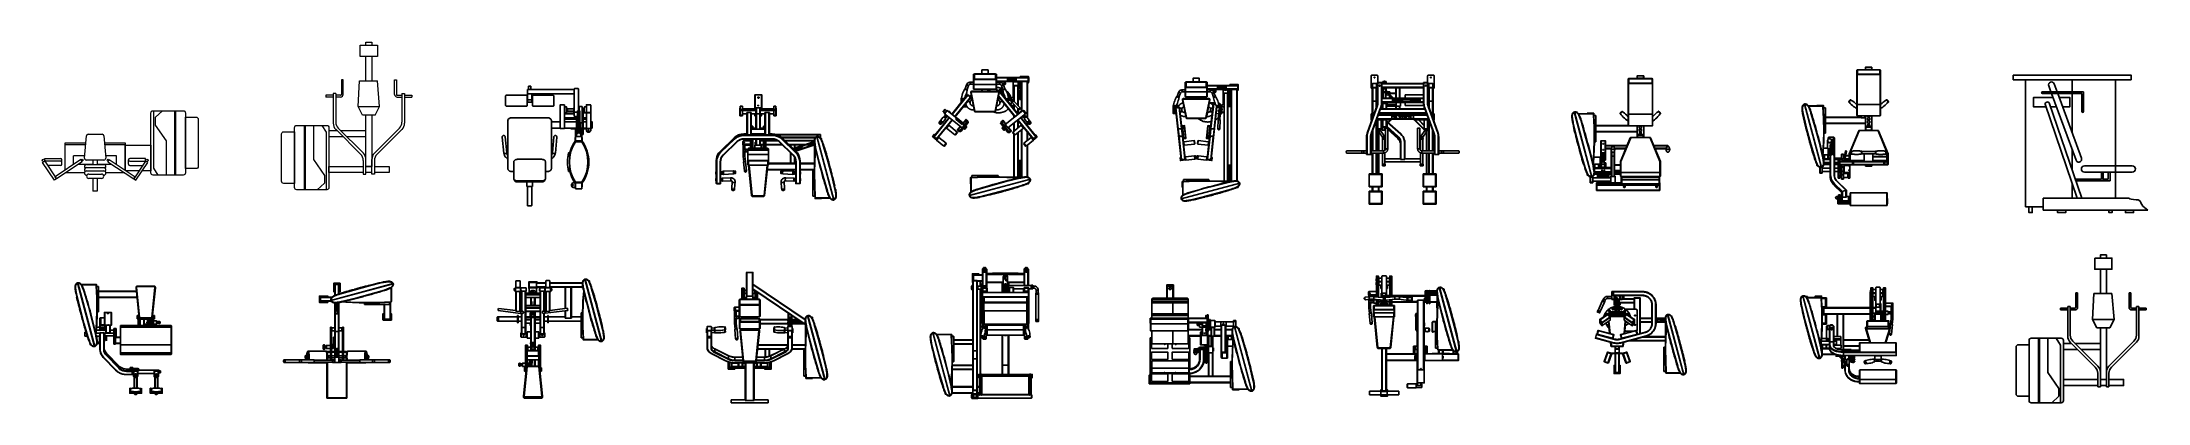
# Model space of a CAD drawing. Header units: millimetres. Extents: x 29224 to 62779, y 35576 to 54938.
# Drawn here: x 29224 to 53732, y 44672 to 48874 of the extents above; entities that cross this region are included whole.
import ezdxf

# ---------------------------------------------------------------- set-up
doc = ezdxf.new("R2010")
doc.units = ezdxf.units.MM
doc.linetypes.add('PEN_TYPE_1', pattern=[0])
doc.linetypes.add('PEN_TYPE_9', pattern=[0.1389, 0.0833, -0.0556])

# ---------------------------------------------------------------- blocks, each defined once
blk = doc.blocks.new('A$C393C4CCF')
at = {"lineweight": 18}
for p, q in [((0.302, 1.602), (0.302, 1.754)), ((0.144, 1.649), (0.169, 1.665)), ((0.344, 1.349), (0.144, 1.649)), ((0.369, 1.365), (0.169, 1.665)), ((0.214, 1.325), (0.214, 1.544)), ((0.317, 1.587), (0.367, 1.587)), ((0.544, 1.55), (0.544, 1.308)), ((0.15, 1.125), (0.15, 1.275)), ((0.188, 1.296), (0.188, 1.3)), ((0.2, 1.275), (0.2, 1.125)), ((0.238, 1.3), (0.238, 1.1)), ((0.276, 1.3), (0.276, 1.1)), ((0.314, 1.449), (0.314, 1.45)), ((0.314, 1.45), (0.414, 1.45)), ((0.314, 1.225), (0.314, 1.394)), ((0.314, 1.3), (0.314, 1.1)), ((0.344, 1.349), (0.369, 1.365)), ((0.364, 1.097), (0.364, 1.303)), ((0.386, 1.323), (0.646, 1.302)), ((0.414, 1.321), (0.414, 1.45)), ((0.664, 1.282), (0.664, 1.118)), ((0.15, 1.225), (0, 1.225)), ((0, 1.175), (0, 1.225)), ((0.15, 1.175), (0, 1.175)), ((0.344, 1.051), (0.144, 0.751)), ((0.369, 1.035), (0.169, 0.735)), ((0.188, 1.1), (0.188, 1.104)), ((0.214, 0.856), (0.214, 1.075)), ((0.364, 1.225), (0.314, 1.225)), ((0.314, 1.006), (0.314, 1.175)), ((0.364, 1.175), (0.314, 1.175)), ((0.344, 1.051), (0.369, 1.035)), ((0.646, 1.098), (0.386, 1.077)), ((0.414, 0.95), (0.414, 1.079)), ((0.544, 1.092), (0.544, 0.85)), ((0.144, 0.751), (0.169, 0.735)), ((0.239, 0.688), (0.239, 0.839)), ((0.302, 0.798), (0.302, 0.646)), ((0.314, 0.95), (0.314, 0.951)), ((0.314, 0.95), (0.414, 0.95)), ((0.317, 0.813), (0.367, 0.813)), ((0.189, 0.466), (0.27, 0.518)), ((0.27, 0.518), (0.939, 0.518)), ((0.586, 0.37), (0.772, 0.498)), ((0.772, 0.498), (0.862, 0.498)), ((0.862, 0.498), (0.939, 0.414)), ((0.189, 0.37), (0.586, 0.37)), ((0.189, 0.272), (0.939, 0.272)), ((0.189, 0.262), (0.939, 0.262))]:
    blk.add_line(p, q, dxfattribs=at)
for points in [[(0.128, 1.674), (0.336, 1.812), (0.352, 1.787), (0.144, 1.649)], [(0.128, 0.726), (0.336, 0.588), (0.352, 0.613), (0.144, 0.751)]]:
    blk.add_lwpolyline(points, close=True, dxfattribs=at)
for points in [[(0.352, 1.602), (0.352, 1.787), (0.382, 1.787), (0.382, 1.602)], [(0.246, 1.55), (0.564, 1.55), (0.564, 1.308)], [(0.564, 1.092), (0.564, 0.85), (0.246, 0.85)], [(0.246, 0.85), (0.539, 0.85), (0.539, 0.55), (0.239, 0.55), (0.239, 0.652)], [(0.352, 0.798), (0.352, 0.613), (0.382, 0.613), (0.382, 0.798)]]:
    blk.add_lwpolyline(points, dxfattribs=at)
at = {"lineweight": 18, "flags": 128}
for points in [[(0.189, 0.175), (0.189, 0.525, -0.414214), (0.214, 0.55), (0.914, 0.55, -0.414214), (0.939, 0.525), (0.939, 0.175, -0.414214), (0.914, 0.15), (0.214, 0.15, -0.414214)], [(0.264, 0.025), (0.264, 0.15), (0.864, 0.15), (0.864, 0.025, -0.414214), (0.839, 0), (0.289, 0, -0.414214)]]:
    blk.add_lwpolyline(points, format="xyb", close=True, dxfattribs=at)
at = {"lineweight": 18}
for centre, radius in [((0.36, 1.802), 0.015), ((0.364, 1.35), 0.01), ((0.364, 1.05), 0.01), ((0.36, 0.598), 0.015)]:
    blk.add_circle(centre, radius, dxfattribs=at)
for centre, radius, start, end in [((0.317, 1.602), 0.015, 180, 270), ((0.367, 1.602), 0.015, 180, 0), ((0.175, 1.275), 0.025, 0, 180), ((0.213, 1.3), 0.025, 0, 180), ((0.251, 1.3), 0.025, 0, 139.4642), ((0.289, 1.3), 0.025, 0, 139.3906), ((0.384, 1.303), 0.02, 85.2364, 180), ((0.644, 1.282), 0.02, 0, 85.2364), ((0.175, 1.125), 0.025, 180, 0), ((0.213, 1.1), 0.025, 180, 0), ((0.251, 1.1), 0.025, 220.5358, 0), ((0.289, 1.1), 0.025, 220.6094, 0), ((0.384, 1.097), 0.02, 180, 274.7636), ((0.644, 1.118), 0.02, 274.7636, 0), ((0.317, 0.798), 0.015, 90, 180), ((0.367, 0.798), 0.015, 0, 180)]:
    blk.add_arc(centre, radius, start, end, dxfattribs=at)
blk = doc.blocks.new('A$C6D8A51FB')
at = {"lineweight": 18}
for p, q in [((0.98, 1.27), (0.98, 1.553)), ((1.05, 1.553), (1.05, 1.27)), ((0.695, 1.28), (0.695, 1.11)), ((0.715, 1.28), (0.695, 1.28)), ((0.715, 1.11), (0.715, 1.28)), ((0.89, 0.97), (0.906, 1.27)), ((0.906, 1.27), (1.115, 1.27)), ((1.14, 0.97), (1.115, 1.27)), ((1.315, 1.28), (1.335, 1.28)), ((1.315, 1.11), (1.315, 1.28)), ((1.335, 1.28), (1.335, 1.11)), ((0.6, 1.1), (0.515, 1.1)), ((0.515, 1.1), (0.515, 1.08)), ((0.6, 1.08), (0.515, 1.08)), ((0.63, 1.12), (0.6, 1.12)), ((0.6, 1.12), (0.6, 0.774)), ((0.63, 1.12), (0.63, 0.787)), ((0.685, 1.1), (0.63, 1.1)), ((0.685, 1.08), (0.63, 1.08)), ((1.345, 1.1), (1.4, 1.1)), ((1.345, 1.08), (1.4, 1.08)), ((1.4, 1.12), (1.43, 1.12)), ((1.4, 1.12), (1.4, 0.787)), ((1.43, 1.12), (1.43, 0.774)), ((1.43, 1.1), (1.515, 1.1)), ((1.43, 1.08), (1.515, 1.08)), ((1.515, 1.1), (1.515, 1.08)), ((0.262, 0.75), (0.262, 0)), ((0.272, 0.75), (0.272, 0)), ((0.37, 0.75), (0.37, 0.353)), ((0.466, 0.75), (0.518, 0.669)), ((0.94, 0.87), (0.89, 0.97)), ((0.89, 0.97), (1.14, 0.97)), ((1.09, 0.87), (0.94, 0.87)), ((1.09, 0.87), (1.14, 0.97)), ((0.518, 0.669), (0.518, 0)), ((0.55, 0.69), (0.643, 0.69)), ((0.55, 0.62), (0.713, 0.62)), ((0.921, 0.412), (0.629, 0.704)), ((0.951, 0.425), (0.659, 0.716)), ((0.685, 0.69), (0.98, 0.69)), ((0.755, 0.62), (0.98, 0.62)), ((1.079, 0.425), (1.371, 0.716)), ((1.109, 0.412), (1.401, 0.704)), ((0.37, 0.353), (0.498, 0.167)), ((0.55, 0.27), (0.95, 0.27)), ((0.55, 0.2), (0.55, 0.27)), ((0.95, 0.342), (0.95, 0.183)), ((0.98, 0.183), (0.98, 0.354)), ((0.98, 0.27), (1.05, 0.27)), ((1.05, 0.183), (1.05, 0.354)), ((1.08, 0.342), (1.08, 0.183)), ((0.498, 0.077), (0.414, 0)), ((0.498, 0.167), (0.498, 0.077)), ((0.95, 0.2), (0.55, 0.2)), ((0.95, 0.183), (0.98, 0.183)), ((1.05, 0.2), (0.98, 0.2)), ((1.08, 0.183), (1.05, 0.183))]:
    blk.add_line(p, q, dxfattribs=at)
for points in [[(0.98, 1.683), (0.98, 1.72), (1.05, 1.72), (1.05, 1.683)], [(1.05, 0.87), (1.05, 0.27), (0.98, 0.27), (0.98, 0.87)], [(1.08, 0.27), (1.25, 0.27), (1.25, 0.2), (1.08, 0.2)]]:
    blk.add_lwpolyline(points, dxfattribs=at)
blk.add_lwpolyline([(0.915, 1.683), (1.115, 1.683), (1.115, 1.553), (0.915, 1.553)], close=True, dxfattribs=at)
at = {"lineweight": 18, "flags": 128}
for points in [[(0.175, 0.75), (0.525, 0.75, -0.414214), (0.55, 0.725), (0.55, 0.025, -0.414214), (0.525, 0), (0.175, 0, -0.414214), (0.15, 0.025), (0.15, 0.725, -0.414214)], [(0.025, 0.675), (0.15, 0.675), (0.15, 0.075), (0.025, 0.075, -0.414214), (0, 0.1), (0, 0.65, -0.414214)]]:
    blk.add_lwpolyline(points, format="xyb", close=True, dxfattribs=at)
at = {"lineweight": 18}
for centre, radius, start, end in [((0.685, 1.11), 0.01, 270, 0), ((0.685, 1.11), 0.03, 270, 0), ((1.345, 1.11), 0.03, 180, 270), ((1.345, 1.11), 0.01, 180, 270), ((0.7, 0.774), 0.1, 180, 225), ((0.73, 0.787), 0.1, 180, 225), ((1.3, 0.787), 0.1, 315, 0), ((1.33, 0.774), 0.1, 315, 0), ((0.85, 0.342), 0.1, 0, 45), ((0.88, 0.354), 0.1, 0, 45), ((1.15, 0.354), 0.1, 135, 180), ((1.18, 0.342), 0.1, 135, 180)]:
    blk.add_arc(centre, radius, start, end, dxfattribs=at)
blk = doc.blocks.new('gimnasio_02')
for p, q in [((181.9, 246.8, -116.9), (181.9, 236, -116.9)), ((206, 247.7, -116.9), (182.8, 247.7, -116.9)), ((207, 236, -116.9), (207, 246.8, -116.9)), ((207.3, 249.6, -116.9), (207.3, 254.1, -116.9)), ((212.4, 249.3, -116.9), (207.4, 249.3, -116.9)), ((207.4, 249.3, -116.9), (207.4, 243.5, -116.9)), ((207.5, 254.4, -116.9), (212.1, 254.4, -116.9)), ((208.6, 254.4, -116.9), (208.6, 258.2, -116.9)), ((208.6, 258.2, -116.9), (211.1, 258.2, -116.9)), ((211.1, 258.2, -116.9), (211.1, 254.4, -116.9)), ((212.1, 254.4, -116.9), (261.6, 254.4, -116.9)), ((212.4, 249.3, -116.9), (261.6, 249.3, -116.9)), ((212.5, 249.3, -116.9), (212.5, 243.5, -116.9)), ((213, 246.8, -116.9), (213, 236, -116.9)), ((237.1, 247.7, -116.9), (214, 247.7, -116.9)), ((238.1, 236, -116.9), (238.1, 246.8, -116.9)), ((261.6, 255, -116.9), (261.6, 255.2, -116.9)), ((261.6, 254.4, -116.9), (261.6, 255, -116.9)), ((261.6, 249.3, -116.9), (261.6, 254.4, -116.9)), ((261.6, 249.3, -116.9), (261.6, 254.4, -116.9)), ((261.6, 247, -116.9), (261.6, 249.3, -116.9)), ((261.6, 247, -116.9), (261.6, 237.5, -116.9)), ((261.9, 255.5, -116.9), (266.4, 255.5, -116.9)), ((266.7, 255.2, -116.9), (266.7, 255, -116.9)), ((266.7, 247, -116.9), (266.7, 255, -116.9)), ((266.7, 247, -116.9), (266.7, 237.5, -116.9)), ((182.8, 235, -116.9), (206, 235, -116.9)), ((231.4, 221.4, -116.9), (188.2, 221.4, -116.9)), ((207.4, 243.5, -116.9), (207, 243.5, -116.9)), ((207, 239.3, -116.9), (207.4, 239.3, -116.9)), ((207.4, 243.5, -116.9), (207.4, 243.1, -116.9)), ((207.4, 242.6, -116.9), (207.4, 243.1, -116.9)), ((212.5, 242.6, -116.9), (207.4, 242.6, -116.9)), ((207.4, 239.3, -116.9), (207.4, 242.6, -116.9)), ((207.4, 239.8, -116.9), (212.5, 239.8, -116.9)), ((213, 243.5, -116.9), (212.5, 243.5, -116.9)), ((212.5, 243.5, -116.9), (212.5, 243.1, -116.9)), ((212.5, 242.6, -116.9), (212.5, 243.1, -116.9)), ((212.5, 239.3, -116.9), (212.5, 242.6, -116.9)), ((212.5, 239.3, -116.9), (213, 239.3, -116.9)), ((214, 235, -116.9), (237.1, 235, -116.9)), ((245.3, 236.4, -116.9), (245.3, 229.6, -116.9)), ((245.3, 229.6, -116.9), (245.3, 209.2, -116.9)), ((245.3, 229.6, -116.9), (245.3, 229.6, -116.9)), ((250.1, 236.7, -116.9), (245.6, 236.7, -116.9)), ((250.4, 209.2, -116.9), (250.4, 236.4, -116.9)), ((251.7, 234.2, -116.9), (250.4, 234.2, -116.9)), ((250.4, 229.6, -116.9), (250.4, 229.6, -116.9)), ((250.4, 227.2, -116.9), (251.7, 227.2, -116.9)), ((261.1, 226.3, -116.9), (250.4, 226.3, -116.9)), ((265.7, 221.4, -116.9), (250.4, 221.4, -116.9)), ((251.7, 227.2, -116.9), (251.8, 227.2, -116.9)), ((251.7, 227.2, -116.9), (251.7, 227.2, -116.9)), ((251.9, 227.2, -116.9), (251.8, 227.2, -116.9)), ((251.8, 227.2, -116.9), (251.9, 227.2, -116.9)), ((252.7, 234.2, -116.9), (251.9, 234.2, -116.9)), ((251.9, 227.2, -116.9), (252.7, 227.2, -116.9)), ((251.9, 227.2, -116.9), (251.9, 227.2, -116.9)), ((251.9, 227.2, -116.9), (251.9, 227.2, -116.9)), ((251.9, 227.2, -116.9), (251.9, 227.2, -116.9)), ((252.8, 227.4, -116.9), (252.8, 234, -116.9)), ((253.7, 232.4, -116.9), (252.8, 232.4, -116.9)), ((252.8, 229, -116.9), (253.7, 229, -116.9)), ((252.8, 228.5, -116.9), (261.6, 228.5, -116.9)), ((253.7, 229, -116.9), (253.7, 232.4, -116.9)), ((261.2, 232, -116.9), (253.7, 232, -116.9)), ((253.7, 229.4, -116.9), (261.2, 229.4, -116.9)), ((261.1, 227.8, -116.9), (261.1, 225.8, -116.9)), ((261.6, 227.8, -116.9), (261.1, 227.8, -116.9)), ((261.1, 225.8, -116.9), (261.6, 225.8, -116.9)), ((261.2, 229, -116.9), (261.2, 232.7, -116.9)), ((261.2, 228.7, -116.9), (261.2, 229, -116.9)), ((261.4, 232.8, -116.9), (261.3, 232.8, -116.9)), ((261.3, 228.7, -116.9), (261.4, 228.7, -116.9)), ((261.5, 229, -116.9), (261.5, 232.7, -116.9)), ((261.5, 228.7, -116.9), (261.5, 229, -116.9)), ((261.6, 237.5, -116.9), (261.6, 228, -116.9)), ((261.6, 228, -116.9), (261.6, 227.8, -116.9)), ((261.6, 227.7, -116.9), (261.6, 227.8, -116.9)), ((261.6, 226.7, -116.9), (261.6, 227.7, -116.9)), ((261.6, 227.6, -116.9), (261.6, 227.7, -116.9)), ((261.6, 223.5, -116.9), (261.6, 227.6, -116.9)), ((261.6, 225.8, -116.9), (261.6, 226.7, -116.9)), ((261.9, 228, -116.9), (265.7, 228, -116.9)), ((261.9, 223.2, -116.9), (265.7, 223.2, -116.9)), ((264.4, 199.6, -116.9), (264.4, 220.8, -116.9)), ((265.7, 220.8, -116.9), (264.4, 220.8, -116.9)), ((265.7, 220.8, -116.9), (264.4, 220.8, -116.9)), ((265.7, 229.8, -116.9), (265.7, 229.3, -116.9)), ((268.3, 229.8, -116.9), (265.7, 229.8, -116.9)), ((265.7, 229.3, -116.9), (265.7, 203.2, -116.9)), ((266.1, 203.2, -116.9), (266.1, 229.8, -116.9)), ((266.1, 229.8, -116.9), (268, 229.8, -116.9)), ((266.7, 237.5, -116.9), (266.7, 235.4, -116.9)), ((267.3, 235.4, -116.9), (266.7, 235.4, -116.9)), ((266.7, 234.7, -116.9), (266.7, 235.4, -116.9)), ((266.7, 229.8, -116.9), (266.7, 234.7, -116.9)), ((267.3, 229.8, -116.9), (266.7, 229.8, -116.9)), ((267.3, 235.4, -116.9), (267.3, 234.7, -116.9)), ((267.3, 234.7, -116.9), (267.4, 234.8, -116.9)), ((267.3, 229.8, -116.9), (267.3, 234.7, -116.9)), ((270.9, 234.8, -116.9), (267.4, 234.8, -116.9)), ((268, 229.8, -116.9), (268, 203.2, -116.9)), ((268.3, 203.2, -116.9), (268.3, 229.8, -116.9)), ((270.9, 234.8, -116.9), (271, 234.7, -116.9)), ((271, 234.7, -116.9), (271, 230.9, -116.9)), ((272.5, 232, -116.9), (271, 232, -116.9)), ((271, 230.9, -116.9), (271, 215.8, -116.9)), ((271, 229.4, -116.9), (272.5, 229.4, -116.9)), ((271.9, 226.3, -116.9), (271, 226.3, -116.9)), ((271.9, 221.4, -116.9), (271, 221.4, -116.9)), ((271.9, 227.1, -116.9), (271.9, 209.2, -116.9)), ((272.2, 209.2, -116.9), (272.2, 227.1, -116.9)), ((275.8, 221.4, -116.9), (272.2, 221.4, -116.9)), ((273.4, 232.4, -116.9), (272.5, 232.4, -116.9)), ((272.5, 229, -116.9), (272.5, 232.4, -116.9)), ((272.5, 229, -116.9), (273.4, 229, -116.9)), ((272.5, 229, -116.9), (272.5, 229, -116.9)), ((279.8, 227.7, -116.9), (272.5, 227.7, -116.9)), ((272.5, 227.4, -116.9), (279.8, 227.4, -116.9)), ((273.4, 233, -116.9), (273.4, 234, -116.9)), ((273.4, 230.9, -116.9), (273.4, 233, -116.9)), ((273.4, 227.7, -116.9), (273.4, 230.9, -116.9)), ((274.4, 234.2, -116.9), (273.6, 234.2, -116.9)), ((275.8, 234.2, -116.9), (274.5, 234.2, -116.9)), ((275.8, 236.4, -116.9), (275.8, 229.6, -116.9)), ((275.8, 229.6, -116.9), (275.8, 209.2, -116.9)), ((275.8, 229.6, -116.9), (275.8, 229.6, -116.9)), ((275.8, 227.7, -116.9), (275.8, 229.3, -116.9)), ((280.6, 236.7, -116.9), (276.1, 236.7, -116.9)), ((280.9, 229.6, -116.9), (280.9, 236.4, -116.9)), ((280.9, 209.2, -116.9), (280.9, 229.6, -116.9)), ((280.9, 229.6, -116.9), (280.9, 229.6, -116.9)), ((280.9, 227.6, -116.9), (280.9, 229.3, -116.9)), ((178.1, 200, -116.9), (177.9, 199.7, -116.9)), ((177.9, 199.7, -116.9), (177.9, 199.4, -116.9)), ((177.9, 199.4, -116.9), (177.9, 199.1, -116.9)), ((177.9, 199.1, -116.9), (179.6, 180.3, -116.9)), ((177.9, 199.1, -116.9), (177.9, 199.1, -116.9)), ((178.3, 200.3, -116.9), (178.1, 200, -116.9)), ((178.5, 200.5, -116.9), (178.3, 200.3, -116.9)), ((178.7, 200.6, -116.9), (178.5, 200.5, -116.9)), ((179, 200.8, -116.9), (178.7, 200.6, -116.9)), ((179.3, 200.8, -116.9), (179, 200.8, -116.9)), ((179.6, 200.9, -116.9), (179.3, 200.8, -116.9)), ((179.9, 200.9, -116.9), (179.6, 200.9, -116.9)), ((180.2, 200.8, -116.9), (179.9, 200.9, -116.9)), ((180.4, 200.7, -116.9), (180.2, 200.8, -116.9)), ((180.6, 200.6, -116.9), (180.4, 200.7, -116.9)), ((180.9, 200.4, -116.9), (180.6, 200.6, -116.9)), ((181, 200.2, -116.9), (180.9, 200.4, -116.9)), ((181.2, 199.9, -116.9), (181, 200.2, -116.9)), ((181.3, 199.6, -116.9), (181.2, 199.9, -116.9)), ((181.3, 199.6, -116.9), (181.3, 199.6, -116.9)), ((181.3, 199.4, -116.9), (181.3, 199.6, -116.9)), ((183.1, 180.7, -116.9), (181.3, 199.4, -116.9)), ((184.4, 217.8, -116.9), (184.4, 162.8, -116.9)), ((235.2, 217.8, -116.9), (235.2, 216.5, -116.9)), ((245.3, 217, -116.9), (235.2, 217, -116.9)), ((235.2, 216.5, -116.9), (235.2, 162.8, -116.9)), ((245.3, 209.4, -116.9), (235.2, 209.4, -116.9)), ((238, 199.4, -116.9), (236.3, 180.7, -116.9)), ((238.1, 199.7, -116.9), (238, 199.4, -116.9)), ((238.2, 200, -116.9), (238.1, 199.7, -116.9)), ((238.4, 200.3, -116.9), (238.2, 200, -116.9)), ((238.6, 200.5, -116.9), (238.4, 200.3, -116.9)), ((238.9, 200.7, -116.9), (238.6, 200.5, -116.9)), ((239.1, 200.8, -116.9), (238.9, 200.7, -116.9)), ((239.4, 200.8, -116.9), (239.1, 200.8, -116.9)), ((239.7, 200.9, -116.9), (239.4, 200.8, -116.9)), ((240.1, 200.8, -116.9), (239.7, 200.9, -116.9)), ((239.8, 180.3, -116.9), (241.5, 199.1, -116.9)), ((240.3, 200.8, -116.9), (240.1, 200.8, -116.9)), ((240.6, 200.7, -116.9), (240.3, 200.8, -116.9)), ((240.8, 200.6, -116.9), (240.6, 200.7, -116.9)), ((241, 200.4, -116.9), (240.8, 200.6, -116.9)), ((241.2, 200.2, -116.9), (241, 200.4, -116.9)), ((241.3, 199.9, -116.9), (241.2, 200.2, -116.9)), ((241.5, 199.7, -116.9), (241.3, 199.9, -116.9)), ((241.5, 199.3, -116.9), (241.5, 199.7, -116.9)), ((241.5, 199.1, -116.9), (241.5, 199.3, -116.9)), ((245.3, 209.2, -116.9), (250.4, 209.2, -116.9)), ((264.4, 220.1, -116.9), (250.4, 220.1, -116.9)), ((264.4, 217, -116.9), (250.4, 217, -116.9)), ((259, 209.4, -116.9), (250.4, 209.4, -116.9)), ((257.7, 208.7, -116.9), (257.7, 209.4, -116.9)), ((259, 208.7, -116.9), (257.7, 208.7, -116.9)), ((264.4, 209.4, -116.9), (259, 209.4, -116.9)), ((259, 209.4, -116.9), (264.4, 209.4, -116.9)), ((259, 208.7, -116.9), (263.1, 208.7, -116.9)), ((262.8, 198.7, -116.9), (263.1, 198.7, -116.9)), ((262.8, 194.2, -116.9), (262.8, 198.7, -116.9)), ((262.9, 198.5, -116.9), (262.9, 194.2, -116.9)), ((263.1, 208.7, -116.9), (263.1, 199.6, -116.9)), ((264.4, 208.7, -116.9), (263.1, 208.7, -116.9)), ((263.1, 208.7, -116.9), (264.4, 208.7, -116.9)), ((263.1, 199.3, -116.9), (263.1, 199.6, -116.9)), ((263.1, 194.8, -116.9), (263.1, 199.3, -116.9)), ((263.4, 199.6, -116.9), (270.4, 199.6, -116.9)), ((265.7, 203.2, -116.9), (266.1, 203.2, -116.9)), ((266.1, 204.2, -116.9), (268, 204.2, -116.9)), ((268, 203.2, -116.9), (268.3, 203.2, -116.9)), ((268.3, 215.8, -116.9), (271, 215.8, -116.9)), ((269.5, 199.6, -116.9), (269.5, 215.8, -116.9)), ((271.9, 209.4, -116.9), (269.5, 209.4, -116.9)), ((269.5, 209.4, -116.9), (271.9, 209.4, -116.9)), ((270.7, 208.7, -116.9), (269.5, 208.7, -116.9)), ((269.5, 208.7, -116.9), (270.7, 208.7, -116.9)), ((270.7, 208.7, -116.9), (270.7, 199.6, -116.9)), ((270.7, 208.7, -116.9), (271.9, 208.7, -116.9)), ((270.7, 199.6, -116.9), (270.7, 199.3, -116.9)), ((270.7, 199.3, -116.9), (270.7, 194.8, -116.9)), ((270.7, 198.7, -116.9), (271.1, 198.7, -116.9)), ((270.9, 198.5, -116.9), (270.9, 194.2, -116.9)), ((271.9, 217, -116.9), (271, 217, -116.9)), ((271.1, 198.7, -116.9), (271.1, 194.2, -116.9)), ((271.9, 208, -116.9), (271.9, 209.2, -116.9)), ((271.9, 202.5, -116.9), (271.9, 208, -116.9)), ((271.9, 202.1, -116.9), (271.9, 202.5, -116.9)), ((271.9, 202.1, -116.9), (272.2, 202.1, -116.9)), ((271.9, 202.1, -116.9), (271.9, 202.1, -116.9)), ((275.8, 220.1, -116.9), (272.2, 220.1, -116.9)), ((275.8, 217, -116.9), (272.2, 217, -116.9)), ((274.9, 209.4, -116.9), (272.2, 209.4, -116.9)), ((272.2, 209.4, -116.9), (274.9, 209.4, -116.9)), ((272.2, 209.2, -116.9), (272.2, 208, -116.9)), ((272.2, 208.7, -116.9), (274.9, 208.7, -116.9)), ((272.2, 208, -116.9), (272.2, 202.5, -116.9)), ((272.2, 202.1, -116.9), (272.2, 202.5, -116.9)), ((272.2, 202.1, -116.9), (272.2, 202.1, -116.9)), ((275.8, 209.4, -116.9), (274.9, 209.4, -116.9)), ((276.1, 208.7, -116.9), (274.9, 208.7, -116.9)), ((275.8, 209.2, -116.9), (280.9, 209.2, -116.9)), ((275.8, 208.7, -116.9), (275.8, 206.5, -116.9)), ((275.8, 208.7, -116.9), (275.8, 208.7, -116.9)), ((276.1, 209.2, -116.9), (276.1, 208.7, -116.9)), ((277.4, 204.9, -116.9), (279.3, 204.9, -116.9)), ((282.2, 217, -116.9), (280.9, 217, -116.9)), ((282.2, 209.4, -116.9), (280.9, 209.4, -116.9)), ((280.9, 206.5, -116.9), (280.9, 209.2, -116.9)), ((282.2, 217, -116.9), (282.3, 217, -116.9)), ((282.3, 209.4, -116.9), (282.2, 209.4, -116.9)), ((282.6, 216.7, -116.9), (282.6, 209.7, -116.9)), ((180, 180.1, -116.9), (180, 179.6, -116.9)), ((180, 179.6, -116.9), (180.2, 178.9, -116.9)), ((180.2, 178.9, -116.9), (180.4, 178.2, -116.9)), ((180.4, 178.2, -116.9), (180.7, 177.5, -116.9)), ((180.7, 177.5, -116.9), (181, 176.9, -116.9)), ((181, 176.9, -116.9), (181.5, 176.2, -116.9)), ((181.5, 176.2, -116.9), (182, 175.7, -116.9)), ((182, 175.7, -116.9), (182.5, 175.2, -116.9)), ((182.5, 175.2, -116.9), (183.1, 174.7, -116.9)), ((183.1, 180.4, -116.9), (183.1, 180.6, -116.9)), ((183.1, 180.1, -116.9), (183.1, 180.4, -116.9)), ((183.3, 179.6, -116.9), (183.1, 180.1, -116.9)), ((183.1, 174.7, -116.9), (183.7, 174.3, -116.9)), ((183.5, 179.1, -116.9), (183.3, 179.6, -116.9)), ((183.7, 178.6, -116.9), (183.5, 179.1, -116.9)), ((184, 178.1, -116.9), (183.7, 178.6, -116.9)), ((183.7, 174.3, -116.9), (184.4, 173.9, -116.9)), ((184.4, 177.8, -116.9), (184, 178.1, -116.9)), ((192.1, 171.9, -116.9), (191.8, 171.5, -116.9)), ((192.4, 172.2, -116.9), (192.1, 171.9, -116.9)), ((192.8, 172.5, -116.9), (192.4, 172.2, -116.9)), ((193.3, 172.7, -116.9), (192.8, 172.5, -116.9)), ((193.8, 172.9, -116.9), (193.3, 172.7, -116.9)), ((194.4, 173, -116.9), (193.8, 172.9, -116.9)), ((194.9, 173.1, -116.9), (194.4, 173, -116.9)), ((195.5, 173.2, -116.9), (194.9, 173.1, -116.9)), ((195.8, 173.2, -116.9), (195.5, 173.2, -116.9)), ((223.7, 173.2, -116.9), (195.8, 173.2, -116.9)), ((224, 173.2, -116.9), (223.7, 173.2, -116.9)), ((224.5, 173.1, -116.9), (224, 173.2, -116.9)), ((225.1, 173, -116.9), (224.5, 173.1, -116.9)), ((225.6, 172.9, -116.9), (225.1, 173, -116.9)), ((226.2, 172.7, -116.9), (225.6, 172.9, -116.9)), ((226.6, 172.5, -116.9), (226.2, 172.7, -116.9)), ((227, 172.3, -116.9), (226.6, 172.5, -116.9)), ((227.4, 172, -116.9), (227, 172.3, -116.9)), ((227.7, 171.7, -116.9), (227.4, 172, -116.9)), ((227.9, 171.3, -116.9), (227.7, 171.7, -116.9)), ((235.5, 178.1, -116.9), (235.2, 177.8, -116.9)), ((235.2, 173.9, -116.9), (235.8, 174.3, -116.9)), ((235.8, 178.6, -116.9), (235.5, 178.1, -116.9)), ((236.1, 179, -116.9), (235.8, 178.6, -116.9)), ((235.8, 174.3, -116.9), (236.4, 174.7, -116.9)), ((236.3, 179.6, -116.9), (236.1, 179, -116.9)), ((236.4, 180.1, -116.9), (236.3, 179.6, -116.9)), ((236.4, 180.4, -116.9), (236.4, 180.1, -116.9)), ((236.4, 174.7, -116.9), (237, 175.2, -116.9)), ((237, 175.2, -116.9), (237.6, 175.7, -116.9)), ((237.6, 175.7, -116.9), (238.1, 176.3, -116.9)), ((238.1, 176.3, -116.9), (238.5, 176.9, -116.9)), ((238.5, 176.9, -116.9), (238.9, 177.5, -116.9)), ((238.9, 177.5, -116.9), (239.2, 178.2, -116.9)), ((239.2, 178.2, -116.9), (239.4, 178.9, -116.9)), ((239.4, 178.9, -116.9), (239.5, 179.7, -116.9)), ((239.5, 179.7, -116.9), (239.6, 180.1, -116.9)), ((256.1, 181.1, -116.9), (255.2, 180.8, -116.9)), ((255.3, 180.7, -116.9), (256.1, 180.9, -116.9)), ((255.6, 176.1, -116.9), (255.5, 176.1, -116.9)), ((256.1, 180.9, -116.9), (256.1, 181.1, -116.9)), ((270.4, 194.5, -116.9), (263.4, 194.5, -116.9)), ((270.4, 193.6, -116.9), (263.4, 193.6, -116.9)), ((184.4, 162.8, -116.9), (184.4, 162.3, -116.9)), ((184.4, 162.3, -116.9), (184.5, 161.8, -116.9)), ((184.5, 161.8, -116.9), (184.7, 161.3, -116.9)), ((184.7, 161.3, -116.9), (184.9, 160.8, -116.9)), ((184.9, 160.8, -116.9), (185.2, 160.4, -116.9)), ((185.2, 160.4, -116.9), (185.6, 160, -116.9)), ((185.6, 160, -116.9), (186, 159.7, -116.9)), ((186, 159.7, -116.9), (186.5, 159.4, -116.9)), ((186.5, 159.4, -116.9), (187, 159.2, -116.9)), ((187, 159.2, -116.9), (187.5, 159.1, -116.9)), ((187.5, 159.1, -116.9), (188, 159.1, -116.9)), ((188, 159.1, -116.9), (188.2, 159, -116.9)), ((188.2, 159, -116.9), (191.4, 159, -116.9)), ((191.6, 171.2, -116.9), (191.4, 170.8, -116.9)), ((191.4, 170.8, -116.9), (191.4, 170.4, -116.9)), ((191.4, 170.4, -116.9), (191.4, 170.2, -116.9)), ((191.4, 170.2, -116.9), (191.4, 150.3, -116.9)), ((191.8, 171.5, -116.9), (191.6, 171.2, -116.9)), ((192, 148.9, -116.9), (192, 149.1, -116.9)), ((192, 148.9, -116.9), (192, 148.7, -116.9)), ((192, 148.7, -116.9), (192.1, 148.4, -116.9)), ((192.1, 148.4, -116.9), (192.2, 148.2, -116.9)), ((192.2, 148.2, -116.9), (192.5, 147.9, -116.9)), ((192.5, 147.9, -116.9), (192.7, 147.7, -116.9)), ((192.7, 147.7, -116.9), (193.1, 147.4, -116.9)), ((193.1, 147.4, -116.9), (193.5, 147.3, -116.9)), ((193.5, 147.3, -116.9), (194, 147.1, -116.9)), ((194, 147.1, -116.9), (194.4, 147, -116.9)), ((195.8, 148.1, -116.9), (223.7, 148.1, -116.9)), ((225.1, 147, -116.9), (225.5, 147.1, -116.9)), ((225.5, 147.1, -116.9), (226, 147.2, -116.9)), ((226, 147.2, -116.9), (226.4, 147.4, -116.9)), ((226.4, 147.4, -116.9), (226.8, 147.7, -116.9)), ((226.8, 147.7, -116.9), (227.1, 147.9, -116.9)), ((227.1, 147.9, -116.9), (227.3, 148.2, -116.9)), ((227.3, 148.2, -116.9), (227.5, 148.5, -116.9)), ((227.5, 149.1, -116.9), (227.5, 148.9, -116.9)), ((227.5, 148.8, -116.9), (227.5, 148.9, -116.9)), ((227.5, 148.7, -116.9), (227.5, 148.8, -116.9)), ((227.5, 148.5, -116.9), (227.5, 148.7, -116.9)), ((228, 170.9, -116.9), (227.9, 171.3, -116.9)), ((228.1, 170.6, -116.9), (228, 170.9, -116.9)), ((228.2, 170.2, -116.9), (228.1, 170.6, -116.9)), ((228.2, 150.3, -116.9), (228.2, 170.2, -116.9)), ((228.2, 159, -116.9), (231.4, 159, -116.9)), ((231.4, 159, -116.9), (231.8, 159.1, -116.9)), ((231.8, 159.1, -116.9), (232.4, 159.2, -116.9)), ((232.4, 159.2, -116.9), (232.9, 159.4, -116.9)), ((232.9, 159.4, -116.9), (233.3, 159.6, -116.9)), ((233.3, 159.6, -116.9), (233.8, 159.9, -116.9)), ((233.8, 159.9, -116.9), (234.2, 160.3, -116.9)), ((234.2, 160.3, -116.9), (234.5, 160.7, -116.9)), ((234.5, 160.7, -116.9), (234.8, 161.2, -116.9)), ((234.8, 161.2, -116.9), (235, 161.7, -116.9)), ((235, 161.7, -116.9), (235.1, 162.2, -116.9)), ((235.1, 162.2, -116.9), (235.2, 162.7, -116.9)), ((235.2, 162.7, -116.9), (235.2, 162.8, -116.9)), ((255.2, 159.1, -116.9), (256.1, 158.8, -116.9)), ((256.1, 159, -116.9), (255.3, 159.2, -116.9)), ((255.5, 163.7, -116.9), (255.6, 163.8, -116.9)), ((256.1, 158.8, -116.9), (256.1, 159, -116.9)), ((194.4, 147, -116.9), (195, 146.9, -116.9)), ((195, 146.9, -116.9), (195.5, 146.9, -116.9)), ((195.5, 146.9, -116.9), (195.8, 146.9, -116.9)), ((195.8, 146.9, -116.9), (223.7, 146.9, -116.9)), ((206.5, 146.9, -116.9), (206.5, 141.4, -116.9)), ((206.5, 141.4, -116.9), (213, 141.4, -116.9)), ((207.2, 141.4, -116.9), (207.2, 119.5, -116.9)), ((212.3, 119.5, -116.9), (212.3, 141.4, -116.9)), ((213, 141.4, -116.9), (213, 146.9, -116.9)), ((223.7, 146.9, -116.9), (224, 146.9, -116.9)), ((224, 146.9, -116.9), (224.5, 146.9, -116.9)), ((224.5, 146.9, -116.9), (225.1, 147, -116.9)), ((258.7, 142.1, -116.9), (258.7, 144, -116.9)), ((260.2, 145.6, -116.9), (262.8, 145.6, -116.9)), ((263.1, 140.5, -116.9), (260.2, 140.5, -116.9)), ((262.8, 141.2, -116.9), (262.8, 145.6, -116.9)), ((263.1, 141.2, -116.9), (262.8, 141.2, -116.9)), ((262.9, 145.7, -116.9), (262.9, 141.3, -116.9)), ((263.1, 140.9, -116.9), (263.1, 145.3, -116.9)), ((263.1, 140.9, -116.9), (263.1, 140.5, -116.9)), ((263.1, 139.1, -116.9), (263.1, 140.5, -116.9)), ((263.4, 146.6, -116.9), (270.4, 146.6, -116.9)), ((263.4, 145.6, -116.9), (270.4, 145.6, -116.9)), ((270.4, 138.8, -116.9), (263.4, 138.8, -116.9)), ((270.7, 145.3, -116.9), (270.7, 139.1, -116.9)), ((271.1, 141.2, -116.9), (270.7, 141.2, -116.9)), ((270.9, 145.7, -116.9), (270.9, 141.3, -116.9)), ((271.1, 145.6, -116.9), (271.1, 141.2, -116.9)), ((207.5, 119.2, -116.9), (212, 119.2, -116.9))]:
    blk.add_line(p, q)
for centre, radius, start, end in [((182.8, 246.8, -116.9), 0.953, 90.0018, 179.9982), ((206, 246.8, -116.9), 0.953, 0.0018, 89.9982), ((207.6, 254.1, -116.9), 0.317, 105.785, 180.0356), ((207.6, 249.6, -116.9), 0.317, 179.9744, 269.9903), ((214, 246.8, -116.9), 0.953, 90.0018, 179.9982), ((237.1, 246.8, -116.9), 0.953, 0.0018, 89.9982), ((261.9, 255.2, -116.9), 0.318, 90.0061, 179.9935), ((266.4, 255.2, -116.9), 0.318, 0.0065, 89.9939), ((182.8, 236, -116.9), 0.952, 179.9965, 269.9971), ((188.1, 217.6, -116.9), 3.83, 111.1483, 133.0998), ((188.2, 217.4, -116.9), 4.02, 89.9537, 111.2213), ((206, 236, -116.9), 0.952, 270.0029, 0.0035), ((214, 236, -116.9), 0.952, 179.9965, 269.9971), ((231.4, 217.4, -116.9), 4.02, 68.7787, 90.0463), ((231.4, 217.6, -116.9), 3.83, 46.9002, 68.8517), ((237.1, 236, -116.9), 0.952, 270.0029, 0.0035), ((245.6, 236.4, -116.9), 0.318, 90.0409, 179.9575), ((250.1, 236.4, -116.9), 0.318, 0.0425, 89.9591), ((251.7, 233.9, -116.9), 0.35, 64.8596, 92.9371), ((252.7, 234, -116.9), 0.152, 359.9931, 90.0039), ((252.7, 227.4, -116.9), 0.152, 269.9961, 0.0069), ((261.3, 232.7, -116.9), 0.0787, 89.998, 180.002), ((261.3, 228.7, -116.9), 0.0787, 179.998, 270.002), ((261.4, 232.7, -116.9), 0.0787, 359.998, 90.002), ((261.4, 228.7, -116.9), 0.0787, 269.998, 0.002), ((261.9, 227.7, -116.9), 0.291, 139.4627, 166.0909), ((261.9, 227.7, -116.9), 0.281, 166.226, 179.9896), ((261.9, 223.5, -116.9), 0.318, 180.0026, 269.9974), ((261.9, 227.7, -116.9), 0.315, 114.1487, 139.4443), ((261.9, 227.7, -116.9), 0.334, 89.9313, 114.2467), ((272.5, 227.1, -116.9), 0.62, 134.8831, 157.4149), ((272.5, 227.1, -116.9), 0.618, 157.4194, 179.9966), ((272.5, 227.1, -116.9), 0.622, 112.4153, 134.8831), ((272.5, 227.1, -116.9), 0.316, 134.8831, 157.4149), ((272.5, 227.1, -116.9), 0.315, 157.4194, 179.9966), ((272.5, 227, -116.9), 0.624, 89.997, 112.4198), ((272.5, 227.1, -116.9), 0.318, 112.4153, 134.8831), ((272.5, 227.1, -116.9), 0.319, 89.997, 112.4198), ((273.6, 234, -116.9), 0.152, 90.0069, 179.9931), ((274.5, 234.1, -116.9), 0.115, 91.4556, 134.4019), ((276.1, 236.4, -116.9), 0.317, 89.9989, 179.9972), ((279.8, 213.9, -116.9), 13.8, 88.3274, 90.023), ((279.8, 213.6, -116.9), 13.8, 88.3274, 90.023), ((280, 217.9, -116.9), 9.82, 86.2646, 88.3977), ((280, 217.6, -116.9), 9.82, 86.2646, 88.3977), ((280.6, 236.4, -116.9), 0.317, 0.0028, 90.0011), ((280.3, 223.1, -116.9), 4.51, 82.8737, 86.4846), ((280.3, 222.8, -116.9), 4.51, 82.8737, 86.4846), ((181.1, 199.4, -116.9), 0.254, 324.4663, 3.1216), ((187.8, 217.8, -116.9), 3.4, 156.1542, 179.9419), ((187.9, 217.8, -116.9), 3.58, 133.0883, 156.0813), ((231.6, 217.8, -116.9), 3.58, 23.9187, 46.9117), ((231.8, 217.8, -116.9), 3.4, 0.0581, 23.8458), ((263.4, 199.3, -116.9), 0.317, 89.9928, 180.0026), ((270.4, 199.3, -116.9), 0.317, 359.9974, 90.0072), ((277.4, 206.5, -116.9), 1.59, 180.0008, 269.9985), ((278.3, 206.5, -116.9), 0.654, 0, 180), ((278.3, 206.5, -116.9), 0.654, 180, 0), ((279.3, 206.5, -116.9), 1.59, 270.0015, 359.9992), ((282.3, 216.7, -116.9), 0.318, 0.0026, 89.9974), ((282.3, 209.7, -116.9), 0.318, 270.0026, 359.9974), ((179.9, 180.4, -116.9), 0.33, 191.4038, 245.1315), ((180.5, 181.4, -116.9), 1.43, 241.1594, 261.3751), ((180.9, 183.5, -116.9), 3.62, 259.7932, 270.5308), ((180.9, 184.9, -116.9), 5, 270.0496, 277.3417), ((181, 184.4, -116.9), 4.52, 277.107, 284.912), ((181.5, 182.7, -116.9), 2.77, 284.4622, 295.3359), ((182.3, 181.2, -116.9), 1.06, 293.884, 314.7407), ((182.8, 180.7, -116.9), 0.296, 312.4623, 0.9539), ((182.9, 180.3, -116.9), 0.186, 0.013, 5.304), ((236.6, 180.7, -116.9), 0.342, 181.325, 236.5265), ((236.6, 180.3, -116.9), 0.186, 174.696, 179.987), ((237.4, 181.6, -116.9), 1.55, 231.9839, 251.9953), ((238.2, 183.8, -116.9), 3.87, 250.3868, 261.1555), ((238.4, 184.9, -116.9), 5.05, 260.677, 267.673), ((238.4, 184.2, -116.9), 4.36, 267.4532, 275.175), ((238.6, 182.5, -116.9), 2.6, 274.7286, 285.6666), ((239.1, 181, -116.9), 0.993, 284.25, 305.2144), ((239.5, 180.4, -116.9), 0.291, 303.2271, 350.6252), ((298.4, 169.9, -116.9), 44.6, 165.897, 194.103), ((298.4, 169.9, -116.9), 44.5, 166.0179, 193.9821), ((296.9, 169.9, -116.9), 41.9, 144.5624, 171.4883), ((296.9, 169.9, -116.9), 41.8, 144.4926, 171.4885), ((297.9, 170.1, -116.9), 41.8, 145.7602, 214.2398), ((263.4, 194.8, -116.9), 0.317, 179.9974, 270.0072), ((270.4, 194.8, -116.9), 0.317, 269.9928, 0.0026), ((235.9, 170.1, -116.9), 41.8, 325.7602, 34.2398), ((236.9, 169.9, -116.9), 41.8, 324.4921, 35.5079), ((236.9, 169.9, -116.9), 41.9, 324.562, 35.438), ((192.7, 150.3, -116.9), 1.35, 181.8746, 221.5136), ((193.9, 151.4, -116.9), 2.92, 221.2946, 245.0902), ((195.2, 154, -116.9), 5.88, 244.094, 258.9581), ((195.8, 156.5, -116.9), 8.39, 258.4698, 270.1706), ((223.8, 156.5, -116.9), 8.39, 269.8294, 281.5302), ((224.3, 154, -116.9), 5.88, 281.0419, 295.906), ((225.6, 151.4, -116.9), 2.92, 294.9098, 318.7054), ((226.8, 150.3, -116.9), 1.35, 318.4864, 358.1254), ((296.9, 169.9, -116.9), 41.9, 188.5117, 215.4376), ((296.9, 169.9, -116.9), 41.8, 188.5115, 215.5074), ((260.2, 144, -116.9), 1.59, 89.9994, 180.001), ((260.2, 142.1, -116.9), 1.59, 179.999, 270.0006), ((260.2, 143.1, -116.9), 0.654, 0, 180), ((260.2, 143.1, -116.9), 0.654, 180, 0), ((263.4, 145.3, -116.9), 0.317, 89.9857, 180.0117), ((263.4, 139.1, -116.9), 0.317, 179.9883, 270.0143), ((270.4, 145.3, -116.9), 0.317, 359.9883, 90.0143), ((270.4, 139.1, -116.9), 0.317, 269.9857, 0.0117), ((207.5, 119.5, -116.9), 0.317, 179.9996, 270.0043), ((212, 119.5, -116.9), 0.317, 269.9957, 0.0004)]:
    blk.add_arc(centre, radius, start, end)
blk = doc.blocks.new('gimnasio_04')
at = {"color": 7, "linetype": 'PEN_TYPE_1'}
for points in [[(20.1, 51.9), (20.1, 52), (20.1, 52), (20.1, 52.1), (20.2, 52.1), (20.2, 52.2), (20.3, 52.2), (20.3, 52.2), (20.4, 52.2)], [(20.1, 51.9), (20.1, 37.5)], [(27.9, 52.2), (20.4, 52.2)], [(20.4, 37.2), (20.4, 52.2)], [(23.4, 49), (23.4, 49.2), (23.4, 49.3), (23.5, 49.4), (23.7, 49.5), (23.8, 49.6), (24, 49.6), (24.2, 49.6)], [(24.2, 48.4), (24, 48.4), (23.8, 48.4), (23.7, 48.5), (23.5, 48.6), (23.4, 48.7), (23.4, 48.9), (23.4, 49)], [(24.2, 49.6), (24.3, 49.6), (24.5, 49.6), (24.6, 49.5), (24.8, 49.4), (24.9, 49.3), (24.9, 49.2), (24.9, 49)], [(24.9, 49), (24.9, 48.9), (24.9, 48.7), (24.8, 48.6), (24.6, 48.5), (24.5, 48.4), (24.3, 48.4), (24.2, 48.4)], [(27.9, 37.2), (27.9, 52.2)], [(27.9, 52.2), (28, 52.2), (28, 52.2), (28.1, 52.2), (28.1, 52.1), (28.2, 52.1), (28.2, 52), (28.2, 52), (28.2, 51.9)], [(28.2, 51.9), (28.2, 37.5)], [(2.7, 36.5), (2.7, 27.7)], [(2.7, 36.5), (3.1, 36.5)], [(2.7, 36.5), (3.1, 36.5)], [(2.7, 35), (5.6, 35)], [(2.7, 33.9), (5.6, 33.9)], [(2.7, 28.4), (5.6, 28.4)], [(2.7, 27.7), (5.6, 27.7)], [(3.1, 27.7), (3.1, 39.1)], [(3.1, 39.1), (5.6, 39.1)], [(3.1, 39.1), (5.6, 39.1)], [(5.6, 39.1), (5.6, 27.7)], [(21.3, 36), (5.6, 36)], [(21.3, 36), (5.6, 36)], [(21.3, 34.3), (5.6, 34.3)], [(21.3, 34), (5.6, 34)], [(10.8, 30.2), (5.6, 30.2)], [(10.8, 31.6), (10.8, 5.5)], [(10.8, 31.6), (11.1, 31.6)], [(11.1, 31.5), (11, 31.5), (10.9, 31.5), (10.8, 31.5), (10.8, 31.6)], [(11.1, 31.6), (11.1, 31.6)], [(11.3, 31.5), (11.2, 31.5), (11.1, 31.5), (11.1, 31.6)], [(11.3, 31.4), (11.1, 31.5)], [(11.3, 31.5), (15.4, 31.5)], [(11.3, 31.4), (11.3, 5.4)], [(15.4, 31.4), (11.3, 31.4)], [(15.5, 31.6), (15.5, 31.5), (15.5, 31.5), (15.4, 31.5)], [(15.5, 31.5), (15.4, 31.4)], [(15.4, 31.4), (15.4, 5.4)], [(15.8, 31.6), (15.8, 31.5), (15.7, 31.5), (15.6, 31.5), (15.5, 31.5)], [(15.5, 31.6), (15.5, 31.6)], [(15.5, 31.6), (15.8, 31.6)], [(15.8, 31.6), (15.8, 5.5)], [(21.4, 30.2), (15.8, 30.2)], [(20.1, 37.4), (20.1, 37.4), (20.1, 37.5)], [(20.4, 37.2), (20.3, 37.2), (20.3, 37.2), (20.2, 37.2), (20.2, 37.3), (20.1, 37.3), (20.1, 37.4), (20.1, 37.4), (20.1, 37.5)], [(20.1, 36), (20.1, 37.4)], [(20.1, 27.8), (20.1, 30.2)], [(20.1, 27.8), (20.2, 27.8)], [(20.3, 27.6), (20.2, 27.6), (20.1, 27.7), (20.1, 27.8), (20.1, 27.8)], [(20.2, 37.3), (20.2, 36)], [(20.2, 36), (20.2, 37.2)], [(20.2, 30.2), (20.2, 27.8)], [(20.2, 27.9), (20.2, 30.2)], [(20.7, 28.3), (20.2, 27.9)], [(20.2, 27.9), (20.2, 27.8)], [(20.3, 27.7), (20.3, 27.7), (20.2, 27.8), (20.2, 27.8), (20.2, 27.8)], [(20.3, 27.7), (20.2, 27.7), (20.2, 27.7), (20.2, 27.8), (20.2, 27.8)], [(20.8, 28.2), (20.3, 27.7)], [(20.3, 27.6), (20.3, 27.7)], [(20.3, 27.7), (21.3, 27.7)], [(21.3, 27.7), (20.3, 27.7)], [(21.3, 27.6), (20.3, 27.6)], [(27.9, 37.2), (20.4, 37.2)], [(20.7, 36.9), (20.4, 37.2)], [(20.8, 37.1), (20.7, 37.2)], [(20.7, 36.9), (20.7, 36.9), (20.7, 37), (20.7, 37), (20.7, 37), (20.7, 37), (20.7, 37), (20.8, 37), (20.8, 37.1), (20.8, 37.1), (20.8, 37.1)], [(20.7, 36.9), (20.7, 36)], [(21.3, 36.9), (20.7, 36.9)], [(20.7, 30.2), (20.7, 28.3)], [(20.8, 28.2), (20.8, 28.2), (20.7, 28.2), (20.7, 28.3), (20.7, 28.3), (20.7, 28.3)], [(20.7, 28.3), (21.3, 28.3)], [(20.8, 37.1), (20.8, 36)], [(21.3, 37.1), (20.8, 37.1)], [(20.8, 30.2), (20.8, 28.2)], [(21.3, 28.2), (20.8, 28.2)], [(21.2, 36.2), (21.2, 36.3), (21.2, 36.4), (21.3, 36.5), (21.3, 36.5)], [(21.2, 36.2), (21.2, 36)], [(21.2, 36.2), (21.3, 36.2)], [(21.2, 30.2), (21.2, 29)], [(21.2, 29), (21.3, 29)], [(21.3, 28.8), (21.3, 28.8), (21.2, 28.9), (21.2, 28.9), (21.2, 29)], [(21.3, 37.2), (21.3, 30.4)], [(21.3, 36.5), (21.3, 36.5)], [(21.8, 30), (21.7, 30.1), (21.6, 30.1), (21.5, 30.1), (21.4, 30.2), (21.4, 30.3), (21.3, 30.3), (21.3, 30.4)], [(21.3, 30.2), (21.3, 12.1)], [(21.8, 37.2), (21.8, 12.1)], [(25.9, 30), (21.8, 30)], [(25.9, 37.2), (25.9, 12.1)], [(26.4, 30.4), (26.3, 30.3), (26.3, 30.3), (26.3, 30.2), (26.2, 30.1), (26.1, 30.1), (26, 30.1), (25.9, 30)], [(31.8, 30.2), (26.3, 30.2)], [(26.4, 37.2), (26.4, 30.4)], [(26.9, 37.1), (26.4, 37.1)], [(27, 36.9), (26.4, 36.9)], [(26.4, 36.5), (26.4, 36.5), (26.5, 36.4), (26.5, 36.3), (26.5, 36.2)], [(26.5, 36.2), (26.4, 36.2)], [(42.1, 36), (26.4, 36)], [(42.1, 36), (26.4, 36)], [(42.1, 34.3), (26.4, 34.3)], [(42.1, 34), (26.4, 34)], [(26.4, 30.2), (26.4, 12.1)], [(26.5, 29), (26.4, 29)], [(26.5, 29), (26.5, 28.9), (26.5, 28.9), (26.4, 28.8), (26.4, 28.8)], [(26.4, 28.3), (27, 28.3)], [(26.9, 28.2), (26.4, 28.2)], [(26.4, 27.7), (27.3, 27.7)], [(27.4, 27.7), (26.4, 27.7)], [(27.4, 27.6), (26.4, 27.6)], [(26.5, 36), (26.5, 36.2)], [(26.5, 29), (26.5, 30.2)], [(27, 37.2), (26.9, 37.1)], [(26.9, 37.1), (26.9, 36)], [(26.9, 37.1), (26.9, 37.1), (27, 37), (27, 37), (27, 37), (27, 36.9)], [(26.9, 30.2), (26.9, 28.2)], [(27, 28.3), (27, 28.3), (27, 28.3), (27, 28.3), (27, 28.3), (27, 28.3), (27, 28.2), (26.9, 28.2), (26.9, 28.2), (26.9, 28.2), (26.9, 28.2)], [(27.3, 27.7), (26.9, 28.2)], [(27.3, 37.2), (27, 36.9)], [(27, 36.9), (27, 36)], [(27, 30.2), (27, 28.3)], [(27.5, 27.9), (27, 28.3)], [(27.5, 27.9), (27.5, 27.8), (27.5, 27.8), (27.4, 27.8), (27.4, 27.7), (27.3, 27.7)], [(27.6, 27.8), (27.6, 27.8), (27.5, 27.7), (27.5, 27.6), (27.4, 27.6)], [(27.5, 27.8), (27.5, 27.8), (27.5, 27.7), (27.4, 27.7), (27.4, 27.7)], [(27.4, 27.6), (27.4, 27.7)], [(27.5, 37.2), (27.5, 36)], [(27.5, 37.2), (27.5, 36)], [(27.5, 30.2), (27.5, 27.9)], [(27.5, 30.2), (27.5, 27.8)], [(27.5, 27.8), (27.6, 27.8)], [(27.6, 36), (27.6, 37.2)], [(27.6, 27.8), (27.6, 30.2)], [(28.2, 37.5), (28.2, 37.4), (28.2, 37.4), (28.2, 37.3), (28.1, 37.3), (28.1, 37.2), (28, 37.2), (28, 37.2), (27.9, 37.2)], [(31.8, 31.6), (32.1, 31.6)], [(32.1, 31.5), (32, 31.5), (31.9, 31.5), (31.9, 31.5), (31.8, 31.6)], [(31.8, 5.5), (31.8, 31.6)], [(32.1, 31.6), (32.1, 31.6)], [(32.3, 31.5), (32.2, 31.5), (32.2, 31.5), (32.1, 31.6)], [(32.3, 31.4), (32.1, 31.5)], [(32.3, 31.5), (36.4, 31.5)], [(36.4, 31.4), (32.3, 31.4)], [(32.3, 31.4), (32.3, 5.4)], [(36.6, 31.6), (36.5, 31.5), (36.5, 31.5), (36.4, 31.5)], [(36.6, 31.5), (36.4, 31.4)], [(36.4, 31.4), (36.4, 5.4)], [(36.6, 31.6), (36.9, 31.6)], [(36.9, 31.6), (36.8, 31.5), (36.8, 31.5), (36.7, 31.5), (36.6, 31.5)], [(36.6, 31.6), (36.6, 31.6)], [(36.9, 31.6), (36.9, 5.5)], [(42.1, 30.2), (36.9, 30.2)], [(44.6, 39.1), (42.1, 39.1)], [(44.6, 39.1), (42.1, 39.1)], [(42.1, 39.1), (42.1, 27.7)], [(44.9, 35), (42.1, 35)], [(44.9, 33.9), (42.1, 33.9)], [(42.1, 28.4), (44.9, 28.4)], [(42.1, 27.7), (44.9, 27.7)], [(44.6, 39.1), (44.6, 27.7)], [(44.9, 36.5), (44.6, 36.5)], [(44.9, 36.5), (44.6, 36.5)], [(44.9, 27.7), (44.9, 36.5)], [(-4.1, 2), (-20.1, -13.5)], [(-4.1, 0.9), (-20.1, -14.5)], [(-3.8, 0.4), (-19.8, -15)], [(-4.1, 2), (-2.2, 3.6), (0, 4.9), (2.4, 5.8), (4.8, 6.4), (7.4, 6.6)], [(-4.1, 0.9), (-1.7, 2.8), (1.1, 4.3), (4.2, 5.2), (7.4, 5.5)], [(-1.7, 3.9), (-4.1, 1.9)], [(-4.1, 1.9), (-4.1, 2)], [(-4.1, 0.9), (-4.1, 1.9)], [(-3.8, 0.4), (-3.9, 0.6), (-4, 0.7), (-4.1, 0.8), (-4.1, 0.9)], [(-3.8, 0.4), (-1.4, 2.3), (1.3, 3.8), (4.3, 4.6), (7.4, 4.9)], [(1.1, 5.4), (-1.7, 3.9)], [(-0.9, -2.3), (0.9, -0.9), (2.9, 0.1), (5.1, 0.8), (7.4, 1)], [(-0.6, -2.6), (0.7, -1.4), (2.3, -0.6), (3.9, 0.1), (5.6, 0.5), (7.4, 0.6)], [(1.1, 5.4), (4.2, 6.3), (7.4, 6.6)], [(7.4, 4.9), (7.4, 6.6)], [(10.8, 6.6), (7.4, 6.6)], [(10.8, 6.6), (7.4, 6.6)], [(10.8, 5.5), (7.4, 5.5)], [(40.3, 4.9), (7.4, 4.9)], [(7.4, 0.6), (7.4, 1)], [(7.4, 1), (40.3, 1)], [(40.3, 0.6), (7.4, 0.6)], [(11.3, 5.4), (11.1, 5.4), (11, 5.4), (10.9, 5.4), (10.8, 5.5), (10.8, 5.5)], [(15.4, 5.4), (11.3, 5.4)], [(15, 0.6), (15, -10.1)], [(15.8, 5.5), (15.8, 5.5), (15.7, 5.4), (15.6, 5.4), (15.5, 5.4), (15.4, 5.4)], [(15.4, 0.6), (15.4, -10.1)], [(15.8, 15.6), (17, 15.6)], [(17, 15.6), (15.8, 15.6)], [(17.1, 15.4), (15.8, 15.4)], [(15.8, 12.4), (15.9, 12.5), (16, 12.5), (16.2, 12.6), (16.3, 12.6), (16.4, 12.5), (16.5, 12.5), (16.6, 12.4), (16.7, 12.3), (16.7, 12.1)], [(15.8, 12.3), (15.9, 12.4), (16, 12.4), (16.2, 12.5), (16.3, 12.5), (16.4, 12.4), (16.5, 12.4), (16.6, 12.3), (16.7, 12.2), (16.7, 12.1)], [(31.8, 12.1), (15.8, 12.1)], [(31.8, 12), (15.8, 12)], [(31.8, 6.6), (15.8, 6.6)], [(31.8, 6.6), (15.8, 6.6)], [(31.8, 5.5), (15.8, 5.5)], [(17, 15.6), (17.1, 15.6), (17.2, 15.6), (17.3, 15.6), (17.3, 15.6), (17.4, 15.6), (17.4, 15.5), (17.5, 15.5), (17.5, 15.4), (17.5, 15.4)], [(17, 15.6), (17, 15.4)], [(17, 15.6), (17.1, 15.6), (17.2, 15.6), (17.3, 15.5), (17.3, 15.5), (17.4, 15.5), (17.5, 15.5), (17.5, 15.4), (17.5, 15.4)], [(17.1, 15.4), (17, 15.4)], [(17.1, 15.4), (17.1, 12.1)], [(17.1, 15.4), (17.2, 15.4), (17.3, 15.4), (17.3, 15.4), (17.4, 15.3), (17.4, 15.3), (17.5, 15.3), (17.5, 15.3)], [(17.1, 0.6), (17.1, -10.1)], [(17.5, 15.4), (17.5, 15.3)], [(17.5, 15.3), (17.5, 12.1)], [(17.5, 13.2), (17.8, 13.2)], [(17.5, 0.6), (17.5, -10.1)], [(17.8, 13.2), (17.8, 12.1)], [(17.8, 13.1), (17.9, 13.2)], [(17.9, 13.2), (17.9, 12.1)], [(17.9, 13.2), (21.3, 13.2)], [(21.3, 0.6), (21.3, -6.4)], [(21.8, 0.6), (21.8, -6.4)], [(25.9, 0.6), (25.9, -6.4)], [(26.4, 13.2), (29.8, 13.2)], [(26.4, 0.6), (26.4, -6.4)], [(27, 0.4), (26.4, 0.4)], [(27, 0.4), (27, 0.6)], [(29.8, 13.2), (29.8, 12.1)], [(29.8, 13.2), (29.9, 13.1)], [(29.9, 12.1), (29.9, 13.2)], [(30.2, 13.2), (29.9, 13.2)], [(30.2, 15.4), (30.2, 15.4), (30.2, 15.5), (30.3, 15.5), (30.3, 15.6), (30.4, 15.6), (30.4, 15.6), (30.5, 15.6), (30.6, 15.6), (30.7, 15.6)], [(30.2, 15.4), (30.2, 15.4), (30.2, 15.5), (30.3, 15.5), (30.3, 15.5), (30.4, 15.5), (30.5, 15.5), (30.6, 15.6), (30.7, 15.6)], [(30.2, 15.4), (30.2, 15.3)], [(30.2, 15.3), (30.2, 15.3), (30.2, 15.3), (30.3, 15.3), (30.3, 15.4), (30.4, 15.4), (30.5, 15.4), (30.6, 15.4)], [(30.2, 15.3), (30.2, 12.1)], [(30.2, 0.6), (30.2, -10.1)], [(30.6, 15.4), (30.6, 12.1)], [(31.8, 15.4), (30.6, 15.4)], [(30.6, 0.6), (30.6, -10.1)], [(30.7, 15.6), (30.7, 15.4)], [(30.7, 15.6), (31.8, 15.6)], [(31.8, 15.6), (30.7, 15.6)], [(32.3, 5.4), (32.2, 5.4), (32, 5.4), (31.9, 5.4), (31.9, 5.5), (31.8, 5.5)], [(36.4, 5.4), (32.3, 5.4)], [(32.3, 0.6), (32.3, -10.1)], [(32.7, 0.6), (32.7, -10.1)], [(36.9, 5.5), (36.8, 5.5), (36.8, 5.4), (36.7, 5.4), (36.5, 5.4), (36.4, 5.4)], [(40.3, 6.6), (36.9, 6.6)], [(40.3, 6.6), (36.9, 6.6)], [(40.3, 5.5), (36.9, 5.5)], [(40.3, 4.9), (40.3, 6.6)], [(40.3, 6.6), (42.9, 6.4), (45.4, 5.8), (47.8, 4.9)], [(40.3, 6.6), (42.9, 6.4), (45.4, 5.8), (47.8, 4.8), (49.9, 3.5)], [(40.3, 5.5), (42.9, 5.3), (45.4, 4.7), (47.8, 3.8), (49.9, 2.5), (51.9, 0.9)], [(40.3, 4.9), (42.8, 4.7), (45.2, 4.2), (47.5, 3.3), (49.7, 2), (51.6, 0.4)], [(40.3, 0.6), (40.3, 1)], [(40.3, 1), (42.6, 0.8), (44.9, 0.1), (46.9, -0.9), (48.7, -2.3)], [(40.3, 0.6), (42.1, 0.5), (43.8, 0.1), (45.5, -0.6), (47, -1.4), (48.3, -2.6)], [(96.3, 6), (44.7, 6)], [(96.3, 5.5), (46.2, 5.5)], [(51.9, 1.9), (49.9, 3.6)], [(90.6, 2.7), (51, 2.7)], [(90.2, 2.2), (51.6, 2.2)], [(51.9, 0.9), (51.9, 0.8), (51.8, 0.7), (51.7, 0.6), (51.6, 0.4)], [(67.5, -15), (51.6, 0.4)], [(67.9, -13.5), (51.9, 2)], [(51.9, 1.9), (51.9, 2)], [(51.9, 0.9), (51.9, 1.9)], [(67.9, -14.5), (51.9, 0.9)], [(89.3, -2.3), (89.3, -1.8), (89.3, -1.4), (89.3, -1), (89.3, -0.5), (89.3, -0.1), (89.4, 0.3)], [(89.4, 0.3), (89.5, 0.6), (89.5, 0.9), (89.6, 1.2), (89.7, 1.4), (89.9, 1.7), (90, 1.9), (90.1, 2.1), (90.3, 2.3), (90.5, 2.6), (90.7, 2.8), (90.9, 2.9), (91.1, 3.1), (91.3, 3.3), (91.5, 3.4), (91.8, 3.6), (92, 3.7)], [(89.4, 0.3), (89.9, 0.2)], [(89.8, -2.2), (89.7, -2), (89.7, -1.7), (89.7, -1.4), (89.7, -1.1), (89.7, -0.9), (89.8, -0.6), (89.8, -0.3), (89.8, 0), (89.9, 0.2)], [(89.9, 0.2), (90.1, 0.9), (90.4, 1.5), (90.8, 2.1), (91.3, 2.5), (91.7, 2.9), (92.2, 3.1)], [(92, 3.7), (111.9, -70.3)], [(92.3, 3.5), (92.1, 3.4)], [(92.2, 3.7), (92.5, 3.7), (92.7, 3.8), (93, 3.7), (93.2, 3.7), (93.5, 3.7), (93.7, 3.6), (94.2, 3.5), (94.6, 3.3), (95, 3.1), (95.4, 2.8), (95.8, 2.5), (96.2, 2.2)], [(112, -70.2), (92.2, 3.7)], [(92.4, 3.1), (92.2, 3.1)], [(92.3, 3.1), (93, 3.2)], [(93, 3.2), (93.8, 3), (94.6, 2.8), (95.2, 2.4), (95.8, 1.8)], [(96.3, 2.7), (95.6, 2.7)], [(96.2, 2.2), (95.8, 1.8)], [(95.8, 1.8), (96, 1.6), (96.1, 1.4), (96.3, 1.2), (96.5, 0.9), (96.6, 0.7), (96.7, 0.5), (96.9, 0.2), (97, 0), (97.1, -0.3)], [(96.1, 2.2), (96.3, 2.2)], [(96.2, 2.2), (96.6, 1.6), (96.9, 1.1), (97.3, 0.5), (97.6, -0.1)], [(96.3, 1.9), (96.3, 6)], [(96.6, 1.6), (97.4, 1.6)], [(96.7, 1.5), (97.4, 1.5)], [(97.3, 1.5), (96.7, 1.5)], [(96.9, 1.1), (97.3, 1.5)], [(97.1, 0.9), (97.5, 1.3)], [(97.3, 1.5), (97.4, 1.4), (97.4, 1.4), (97.4, 1.4), (97.5, 1.4), (97.5, 1.3)], [(97.4, 1.6), (97.4, 1.5)], [(97.4, 1.6), (97.5, 1.5), (97.5, 1.5), (97.6, 1.4), (97.6, 1.3)], [(97.4, 1.5), (97.4, 1.5), (97.5, 1.4), (97.5, 1.4), (97.5, 1.3)], [(97.6, 1.3), (97.5, 1.3)], [(97.5, 1.3), (97.5, 0.1)], [(97.5, 0.1), (97.5, 1.3)], [(97.5, 1.3), (97.5, 1.3)], [(97.6, -0.1), (97.6, 1.3)], [(-24.9, -24.6), (-24.7, -22.2), (-24.1, -19.8), (-23.1, -17.5), (-21.8, -15.4), (-20.1, -13.5)], [(-24.9, -25.7), (-24.6, -22.6), (-23.7, -19.7), (-22.2, -16.9), (-20.1, -14.5)], [(-24.6, -21.6), (-24.9, -24.6)], [(-23.7, -18.6), (-24.6, -21.6)], [(-24.4, -25.8), (-24.1, -22.8), (-23.2, -20), (-21.8, -17.3), (-19.8, -15)], [(-22.2, -15.9), (-23.7, -18.6)], [(-20.1, -13.5), (-22.2, -15.9)], [(-20.4, -25.8), (-20.1, -23.6), (-19.5, -21.5), (-18.4, -19.5), (-16.9, -17.8)], [(-20.1, -14.5), (-20.1, -13.5)], [(-20.1, -13.5), (-20.1, -13.5)], [(-19.8, -15), (-19.9, -14.9), (-20, -14.7), (-20.1, -14.6), (-20.1, -14.5)], [(-19.9, -25.7), (-19.7, -24), (-19.3, -22.3), (-18.7, -20.8), (-17.7, -19.3), (-16.6, -18)], [(-0.9, -2.3), (-16.9, -17.8)], [(-16.6, -18), (-16.6, -18), (-16.7, -18), (-16.8, -17.9), (-16.9, -17.8)], [(-0.6, -2.6), (-16.6, -18)], [(-0.6, -2.6), (-0.6, -2.6), (-0.7, -2.5), (-0.8, -2.5), (-0.9, -2.3)], [(6.2, -2.1), (6.2, -2), (6.3, -1.8), (6.3, -1.8), (6.4, -1.7), (6.5, -1.6), (6.7, -1.6)], [(6.2, -2.1), (6.2, -5.9)], [(6.7, -5.2), (6.5, -5.2), (6.4, -5.1), (6.3, -5), (6.3, -4.9), (6.2, -4.8), (6.2, -4.7)], [(6.7, -5.4), (6.5, -5.4), (6.4, -5.3), (6.3, -5.3), (6.3, -5.2), (6.2, -5.1), (6.2, -4.9)], [(6.5, -6.1), (6.4, -6.1), (6.3, -6), (6.3, -5.9), (6.2, -5.8), (6.2, -5.7)], [(6.5, -6.3), (6.4, -6.3), (6.3, -6.2), (6.3, -6.1), (6.2, -6), (6.2, -5.9)], [(6.3, -12.4), (6.3, -12.3), (6.4, -12.1), (6.4, -11.9), (6.5, -11.8), (6.6, -11.6), (6.8, -11.5), (7, -11.4), (7.1, -11.3), (7.3, -11.3), (7.5, -11.3)], [(6.3, -12.4), (6.3, -12.6)], [(7.5, -13.5), (7.3, -13.5), (7.1, -13.4), (7, -13.4), (6.8, -13.3), (6.6, -13.1), (6.5, -13), (6.4, -12.8), (6.4, -12.7), (6.3, -12.5)], [(7.5, -13.6), (7.3, -13.6), (7.1, -13.5), (7, -13.4), (6.8, -13.3), (6.6, -13.2), (6.5, -13.1), (6.4, -12.9), (6.4, -12.7), (6.3, -12.6)], [(6.3, -13.2), (6.3, -13), (6.4, -12.9), (6.4, -12.8)], [(6.3, -13.2), (6.3, -13.5)], [(6.5, -13.8), (6.5, -13.7), (6.4, -13.6), (6.3, -13.4)], [(6.5, -13.8), (6.4, -13.6), (6.3, -13.5)], [(6.5, -5.4), (6.5, -11.8)], [(6.5, -13), (6.5, -19.3)], [(6.5, -13.8), (6.5, -13.9)], [(6.5, -19.3), (6.5, -19.3), (6.6, -19.2), (6.7, -19.1), (6.9, -19.1), (7, -19), (7.2, -19), (7.4, -19), (7.7, -19), (7.9, -19), (8, -19.1), (8.2, -19.1), (8.3, -19.2), (8.4, -19.3), (8.4, -19.3)], [(6.5, -19.3), (6.5, -19.4)], [(6.6, -19.3), (6.5, -19.4)], [(6.5, -19.4), (6.5, -19.5)], [(6.5, -19.4), (6.5, -19.5)], [(6.5, -19.5), (7.1, -25.7)], [(6.6, -19.3), (6.7, -19.3), (6.9, -19.2), (7, -19.1), (7.2, -19.1), (7.4, -19.1), (7.7, -19.1), (7.9, -19.1), (8, -19.1), (8.2, -19.1), (8.3, -19.2), (8.4, -19.3)], [(15, -1.6), (6.7, -1.6)], [(6.7, -5.4), (6.7, -5.2)], [(6.7, -5.2), (15, -5.2)], [(6.7, -5.4), (15, -5.4)], [(7, -3.4), (7, -3.3), (7.1, -3.2), (7.1, -3.2), (7.2, -3.1), (7.3, -3), (7.4, -3), (7.4, -3), (7.5, -3), (7.6, -3), (7.7, -3.1), (7.8, -3.2), (7.8, -3.2), (7.8, -3.3), (7.9, -3.4)], [(7.1, -3.5), (7, -3.4)], [(7.1, -3.5), (7.1, -3.4), (7.1, -3.4), (7.2, -3.3), (7.3, -3.3), (7.4, -3.2), (7.4, -3.2), (7.5, -3.2), (7.6, -3.3), (7.7, -3.3), (7.8, -3.4), (7.8, -3.4), (7.8, -3.5)], [(7.1, -3.5), (7.1, -3.5), (7.2, -3.4), (7.3, -3.3), (7.4, -3.3), (7.6, -3.3), (7.7, -3.4), (7.8, -3.5), (7.8, -3.5)], [(7.8, -3.5), (7.8, -3.6), (7.8, -3.6), (7.7, -3.7), (7.6, -3.7), (7.5, -3.8), (7.4, -3.8), (7.4, -3.8), (7.3, -3.7), (7.2, -3.7), (7.1, -3.6), (7.1, -3.6), (7.1, -3.5)], [(7.8, -11.3), (7.5, -11.3)], [(7.5, -13.5), (7.5, -13.6)], [(7.5, -13.5), (7.8, -13.5)], [(7.5, -13.6), (7.8, -13.6)], [(7.9, -3.4), (7.8, -3.5)], [(9.7, -11.3), (9.4, -11.4), (9.1, -11.4), (8.8, -11.4), (8.5, -11.4), (8.1, -11.4), (7.8, -11.3)], [(7.8, -13.5), (8.1, -13.4), (8.5, -13.3), (8.8, -13.3), (9.1, -13.3), (9.4, -13.4), (9.7, -13.5)], [(7.8, -13.6), (8.1, -13.5), (8.5, -13.4), (8.8, -13.4), (9.1, -13.4), (9.4, -13.5), (9.7, -13.6)], [(7.8, -13.5), (7.8, -13.6)], [(8.4, -5.4), (8.4, -11.4)], [(8.4, -6.1), (15, -6.1)], [(8.4, -6.3), (15, -6.3)], [(8.4, -13.4), (8.4, -19.3)], [(8.4, -14.2), (8.5, -14.2), (8.8, -14.2), (9.1, -14.2), (9.4, -14.2), (9.7, -14.3)], [(8.4, -14.3), (8.5, -14.3), (8.8, -14.2), (9.1, -14.3), (9.4, -14.3), (9.7, -14.4)], [(8.4, -19.3), (9, -25.5)], [(8.4, -19.3), (8.4, -19.3)], [(8.8, -13.4), (8.8, -13.7)], [(8.8, -13.7), (8.9, -13.8)], [(8.9, -13.4), (8.9, -13.8)], [(8.9, -13.8), (11.9, -13.8)], [(10, -11.3), (9.7, -11.3)], [(9.7, -13.5), (9.7, -13.6)], [(9.7, -13.5), (10, -13.5)], [(9.7, -13.6), (10, -13.6)], [(9.7, -14.3), (9.7, -14.4)], [(9.7, -14.3), (10, -14.3)], [(9.7, -14.4), (10, -14.4)], [(10, -11.3), (10.2, -11.3), (10.4, -11.3), (10.6, -11.4), (10.8, -11.5), (10.9, -11.6), (11, -11.8), (11.1, -11.9), (11.2, -12.1), (11.2, -12.3), (11.2, -12.4)], [(11.2, -12.4), (11.2, -12.6), (11.2, -12.7), (11.1, -12.9), (11, -13.1), (10.9, -13.2), (10.8, -13.3), (10.6, -13.4), (10.4, -13.5), (10.2, -13.6), (10, -13.6)], [(11.2, -12.5), (11.2, -12.7), (11.1, -12.8), (11, -13), (10.9, -13.1), (10.8, -13.3), (10.6, -13.4), (10.4, -13.4), (10.2, -13.5), (10, -13.5)], [(10, -13.5), (10, -13.6)], [(11.1, -13.8), (11, -13.9), (10.9, -14), (10.7, -14.1), (10.6, -14.2), (10.4, -14.3), (10.2, -14.3), (10, -14.3)], [(11.1, -13.8), (11.1, -13.8), (11, -13.9), (10.9, -14.1), (10.7, -14.2), (10.6, -14.3), (10.4, -14.4), (10.2, -14.4), (10, -14.4)], [(10, -14.4), (10, -14.3)], [(11.1, -11.9), (11.9, -11.9)], [(11.9, -10.8), (11.9, -10.7), (12, -10.6), (12.1, -10.5), (12.2, -10.5), (12.3, -10.5), (12.4, -10.5), (12.5, -10.5)], [(11.9, -10.8), (11.9, -10.8), (12, -10.8), (12.1, -10.7), (12.2, -10.7), (12.4, -10.7), (12.5, -10.7)], [(11.9, -29.2), (11.9, -10.8)], [(11.9, -12.3), (35.8, -12.3)], [(11.9, -17.2), (35.8, -17.2)], [(11.9, -24.7), (11.9, -24.5), (12, -24.4), (12.2, -24.3), (12.3, -24.3), (12.5, -24.2), (12.5, -24.2)], [(35.8, -24.2), (11.9, -24.2)], [(12.5, -10.2), (12.6, -10.2), (12.7, -10.2), (12.8, -10.1), (13, -10.1), (13.2, -10.1)], [(12.5, -10.2), (12.5, -12.3)], [(12.5, -10.5), (35.1, -10.5)], [(12.5, -10.7), (35.1, -10.7)], [(12.7, -10.5), (12.7, -10.4), (12.8, -10.4), (13, -10.4), (13.2, -10.4)], [(13.2, -10.4), (13.2, -10.1)], [(13.2, -10.1), (34.5, -10.1)], [(13.2, -10.4), (34.5, -10.4)], [(13.2, -24.7), (13.2, -24.2)], [(20.1, -6.9), (20.1, -6.8), (20.1, -6.7), (20.2, -6.6), (20.2, -6.5), (20.3, -6.5), (20.4, -6.4), (20.5, -6.4), (20.6, -6.4)], [(20.1, -6.9), (20.1, -6.8)], [(20.1, -6.8), (20.1, -6.8)], [(20.1, -10.1), (20.1, -6.9)], [(20.1, -6.9), (20.1, -6.9)], [(20.2, -6.9), (20.1, -6.9)], [(20.2, -9.6), (20.1, -9.7)], [(20.5, -10.1), (20.4, -10.1), (20.3, -10), (20.2, -10), (20.2, -9.9), (20.1, -9.8), (20.1, -9.7), (20.1, -9.7)], [(20.3, -10.1), (20.3, -10.1), (20.2, -10), (20.1, -9.9), (20.1, -9.8), (20.1, -9.7)], [(20.4, -10.1), (20.4, -10.1), (20.3, -10), (20.2, -10), (20.1, -9.9), (20.1, -9.8)], [(20.2, -6.9), (20.2, -6.8), (20.2, -6.7), (20.3, -6.7), (20.3, -6.6), (20.4, -6.6), (20.4, -6.5)], [(20.2, -9.6), (20.2, -6.9)], [(20.6, -10), (20.5, -10), (20.4, -9.9), (20.4, -9.9), (20.3, -9.9), (20.3, -9.8), (20.2, -9.8), (20.2, -9.7), (20.2, -9.6)], [(20.4, -6.4), (20.4, -3)], [(20.4, -3), (21.3, -3)], [(20.4, -3), (21.3, -3)], [(20.4, -6.5), (20.5, -6.5), (20.6, -6.5)], [(20.6, -6.5), (20.6, -6.4)], [(27.1, -6.4), (20.6, -6.4)], [(20.6, -6.5), (27.1, -6.5)], [(20.6, -10), (20.6, -10.1)], [(27.1, -10), (20.6, -10)], [(26.4, -0.9), (30.2, -0.9)], [(26.4, -1.4), (30.2, -1.4)], [(26.4, -5.5), (30.2, -5.5)], [(26.4, -6), (30.2, -6)], [(27.1, -6.5), (27.1, -6.4)], [(27.1, -6.4), (27.2, -6.4), (27.3, -6.4), (27.4, -6.5), (27.5, -6.5), (27.5, -6.6), (27.6, -6.7), (27.6, -6.8), (27.6, -6.9)], [(27.1, -6.5), (27.2, -6.5), (27.3, -6.5), (27.3, -6.6), (27.4, -6.6), (27.4, -6.7), (27.5, -6.7), (27.5, -6.8), (27.5, -6.9)], [(27.5, -9.6), (27.5, -9.7), (27.5, -9.8), (27.4, -9.8), (27.4, -9.9), (27.3, -9.9), (27.3, -9.9), (27.2, -10), (27.1, -10)], [(27.1, -10), (27.1, -10.1)], [(27.6, -9.7), (27.6, -9.8), (27.5, -9.9), (27.5, -10), (27.4, -10), (27.3, -10.1), (27.2, -10.1)], [(27.6, -9.8), (27.6, -9.9), (27.5, -10), (27.4, -10), (27.4, -10.1), (27.3, -10.1)], [(27.4, -10), (27.4, -10.1)], [(27.5, -6.9), (27.5, -9.6)], [(27.5, -6.9), (27.6, -6.9)], [(27.5, -9.6), (27.6, -9.7)], [(27.6, -6.9), (27.6, -9.7)], [(27.6, -9.7), (27.6, -9.7)], [(27.6, -9.7), (27.6, -9.8)], [(27.6, -9.8), (27.6, -10.1)], [(32.7, -0.9), (46.1, -0.9)], [(32.7, -1.4), (46.9, -1.4)], [(32.7, -5.5), (51.4, -5.5)], [(32.7, -6), (51.9, -6)], [(34.5, -10.4), (34.5, -10.1)], [(34.5, -10.1), (34.7, -10.1), (34.9, -10.1), (35, -10.2), (35.1, -10.2), (35.1, -10.2)], [(34.5, -10.4), (34.7, -10.4), (34.9, -10.4), (35, -10.4), (35, -10.5)], [(34.5, -24.7), (34.5, -24.2)], [(35.1, -10.2), (35.1, -12.3)], [(35.1, -10.5), (35.3, -10.5), (35.4, -10.5), (35.5, -10.5), (35.5, -10.5), (35.6, -10.5), (35.7, -10.6), (35.7, -10.6), (35.8, -10.7), (35.8, -10.8)], [(35.1, -10.7), (35.3, -10.7), (35.5, -10.7), (35.6, -10.7), (35.7, -10.8), (35.7, -10.8), (35.8, -10.8)], [(35.1, -24.2), (35.2, -24.2), (35.4, -24.3), (35.5, -24.3), (35.7, -24.4), (35.7, -24.5), (35.8, -24.7)], [(35.8, -10.8), (35.8, -29.2)], [(48.7, -2.3), (48.5, -2.5), (48.4, -2.5), (48.4, -2.6), (48.3, -2.6)], [(64.3, -18), (48.3, -2.6)], [(64.6, -17.8), (48.7, -2.3)], [(54.9, -0.9), (89.3, -0.9)], [(55.4, -1.4), (89.3, -1.4)], [(59.6, -5.5), (79.3, -5.5)], [(60.1, -6), (78, -6)], [(61.5, -6), (61.5, -7.3)], [(61.5, -15.3), (61.5, -27.6)], [(62, -6), (62, -7.8)], [(62, -15.7), (62, -27.6)], [(64.6, -17.8), (64.5, -17.9), (64.4, -18), (64.3, -18), (64.3, -18)], [(64.3, -18), (65.5, -19.3), (66.4, -20.8), (67.1, -22.3), (67.5, -24)], [(64.6, -17.8), (66.1, -19.5), (67.2, -21.5), (67.9, -23.6), (68.1, -25.8)], [(89.3, -2.1), (64.8, -10.5)], [(65.4, -11), (65.3, -11)], [(65.4, -11.1), (65.4, -10.5)], [(66.1, -10.5), (65.4, -10.5)], [(65.4, -10.5), (66.1, -10.5)], [(89.3, -2.7), (66.1, -10.7)], [(66.1, -6), (66.1, -10.1)], [(74.8, -8.1), (66.1, -11.1)], [(75, -8.6), (66.1, -11.7)], [(66.1, -10.5), (66.1, -11.7)], [(66.1, -20.2), (66.1, -27.6)], [(66.5, -6), (66.5, -9.9)], [(75.2, -9.2), (66.5, -12.2)], [(66.5, -10.6), (66.5, -10.9)], [(66.5, -21.1), (66.5, -27.6)], [(67.1, -12.7), (75.4, -9.8)], [(89.7, -5.3), (67.4, -13)], [(67.9, -14.5), (67.8, -14.6), (67.8, -14.7), (67.7, -14.9), (67.5, -15)], [(67.5, -15), (69.1, -16.8), (70.4, -18.9), (71.4, -21.1), (72, -23.4), (72.2, -25.8)], [(67.6, -25.7), (67.5, -24)], [(89.8, -6), (67.9, -13.5)], [(67.9, -13.5), (67.9, -13.5)], [(69.5, -15.4), (67.9, -13.5)], [(67.9, -14.5), (67.9, -13.5)], [(67.9, -14.5), (69.5, -16.4), (70.9, -18.5), (71.8, -20.8), (72.4, -23.2), (72.6, -25.7)], [(68.2, -10.3), (68.1, -10)], [(69, -12.4), (68.9, -12.1)], [(71.3, -11.6), (69, -12.4)], [(69.5, -15.4), (70.9, -17.5), (71.8, -19.8), (72.4, -22.2), (72.6, -24.6)], [(70.6, -9.5), (70.5, -9.2)], [(71.3, -11.6), (71.2, -11.3)], [(74.6, -9.4), (74.5, -9.5), (74.5, -9.5), (74.4, -9.5), (74.4, -9.4), (74.3, -9.4), (74.3, -9.4), (74.2, -9.3), (74.2, -9.3), (74.2, -9.2), (74.2, -9.1), (74.2, -9.1), (74.2, -9), (74.3, -8.9), (74.4, -8.9)], [(75, -8.6), (74.8, -8.1)], [(75.4, -9.8), (75.2, -9.2)], [(79.9, -6), (82.7, -6)], [(81.3, -5.5), (82.5, -5.5)], [(82.5, -5.4), (89.4, -3)], [(82.7, -6), (82.5, -5.4)], [(82.7, -6), (89.4, -3.7)], [(82.8, -6), (83.7, -6)], [(82.9, -6.6), (89.5, -4.3)], [(83.1, -7.2), (82.9, -6.6)], [(83.1, -7.2), (89.6, -4.9)], [(83.3, -5.8), (83.3, -5.8), (83.4, -5.8), (83.4, -5.8), (83.5, -5.8), (83.6, -5.8), (83.6, -5.9), (83.6, -5.9), (83.7, -6), (83.7, -6), (83.7, -6.1), (83.7, -6.2), (83.6, -6.3), (83.6, -6.3), (83.5, -6.4)], [(86.6, -4), (86.5, -3.7)], [(86.6, -6), (87.3, -6)], [(87.4, -6.1), (87.3, -5.7)], [(87.4, -6.1), (89.6, -5.3)], [(87.6, -6), (87.9, -6)], [(89, -3.1), (88.9, -2.9)], [(89, -5.5), (89.2, -5.5)], [(89.8, -2.2), (89.3, -2.3)], [(90.4, -9.2), (90.2, -8.3), (90, -7.5), (89.9, -6.6), (89.7, -5.8), (89.6, -4.9), (89.5, -4), (89.4, -3.1), (89.3, -2.3)], [(90.1, -66.9), (89.9, -63.8), (89.7, -60.6), (89.6, -57.5), (89.5, -54.3), (89.4, -51.2), (89.3, -48), (89.3, -44.9), (89.3, -41.7), (89.3, -37.8), (89.4, -33.8), (89.5, -29.9), (89.6, -25.9), (89.8, -22), (90, -18), (90.3, -14.1), (90.6, -10.1)], [(89.4, -31.1), (89.4, -6.1)], [(90.4, -66.9), (89.7, -52.9), (89.5, -38.9), (89.9, -24.9), (90.8, -10.9)], [(89.8, -6), (89.7, -6)], [(90.8, -9.1), (90.6, -8.1), (90.4, -7.1), (90.2, -6.2), (90.1, -5.2), (90, -4.2), (89.9, -3.2), (89.8, -2.2)], [(90.1, -17.9), (90.1, -7.7)], [(90.4, -9.2), (90.8, -9.1)], [(96.6, -34.2), (95.8, -31), (95, -27.9), (94.2, -24.8), (93.4, -21.7), (92.6, -18.6), (91.9, -15.5), (91.1, -12.3), (90.4, -9.2)], [(104.4, -59.9), (99.5, -43.1), (94.9, -26.1), (90.8, -9.1)], [(97.1, -0.3), (97.6, -0.1)], [(97.1, -0.3), (97.5, -1.2), (97.9, -2.1), (98.3, -3), (98.7, -3.9), (99, -4.8), (99.3, -5.8), (99.6, -6.7)], [(97.6, -0.1), (97.9, -0.9), (98.3, -1.7), (98.6, -2.5), (98.9, -3.3), (99.2, -4.1), (99.5, -4.9), (99.8, -5.8), (100.1, -6.6)], [(100.1, -6.6), (99.6, -6.7)], [(99.6, -6.7), (104.6, -23.5), (109.1, -40.5), (113.2, -57.5)], [(100.1, -6.6), (101, -9.7), (102, -12.9), (102.9, -16), (103.8, -19.2), (104.7, -22.4), (105.6, -25.5), (106.5, -28.7), (107.3, -31.9), (108.2, -35), (109, -38.2), (109.8, -41.4), (110.6, -44.6), (111.4, -47.8), (112.2, -51), (112.9, -54.2), (113.7, -57.4)], [(101.3, -10.1), (101.1, -10.1)], [(101.3, -10.1), (101.9, -12.1), (102.5, -14.2)], [(102.5, -14.2), (102.4, -14.3)], [(102.6, -14.5), (102.5, -14.5)], [(102.6, -14.5), (103.3, -16.7), (103.9, -18.9)], [(103, -15.9), (102.9, -16)], [(103.5, -17.5), (103.3, -17.6)], [(103.9, -18.9), (103.7, -19)], [(103.9, -18.9), (103.9, -18.9)], [(104.1, -19.4), (103.9, -19.4)], [(104.1, -19.4), (104.7, -21.5), (105.3, -23.7)], [(104.5, -20.8), (104.3, -20.9)], [(104.9, -22.3), (104.7, -22.3)], [(105.3, -23.7), (105.1, -23.8)], [(105.4, -24.2), (105.2, -24.2)], [(105.3, -23.7), (105.3, -23.7)], [(105.4, -24.2), (106, -26.3), (106.6, -28.5)], [(-25.5, -37.6), (-25.5, -40)], [(-25.5, -37.6), (-25.5, -40.1)], [(-25.5, -37.6), (-25.5, -37.6)], [(-25.5, -37.6), (-24.9, -37.6)], [(-25.5, -40), (-25.5, -40.1)], [(-25.5, -40.1), (-24.9, -40.1)], [(-25.5, -47.9), (-25.5, -45.4)], [(-24.9, -45.4), (-25.5, -45.4)], [(-24.9, -47.9), (-25.5, -47.9)], [(-24.9, -24.6), (-24.9, -50.9)], [(-24.6, -25.8), (-24.8, -25.8), (-24.9, -25.7), (-24.9, -25.7)], [(-24.4, -25.8), (-24.6, -25.8)], [(-24.6, -25.8), (-24.6, -25.8)], [(-24.4, -25.8), (-24.4, -51)], [(-20.4, -25.8), (-20.4, -51)], [(-20.2, -25.8), (-20.4, -25.8)], [(-19.9, -25.7), (-19.9, -25.7), (-20, -25.8), (-20.2, -25.8)], [(-19.9, -25.7), (-19.9, -50.9)], [(-19.9, -37.6), (-19.3, -37.6)], [(-19.9, -40.1), (-19.3, -40.1)], [(-19.3, -45.4), (-19.9, -45.4)], [(-19.3, -47.9), (-19.9, -47.9)], [(-19.3, -37.6), (-18.9, -37.5)], [(-19.3, -37.6), (-19.3, -40.1)], [(-19.3, -40.1), (-18.8, -40.1)], [(-19.3, -47.9), (-19.3, -45.4)], [(-18.7, -45.4), (-19.3, -45.4)], [(-18.5, -47.9), (-19.3, -47.9)], [(-18.9, -37.5), (-17.7, -37.5)], [(-18.9, -37.5), (-18.9, -37.5), (-18.8, -37.6), (-18.8, -37.7), (-18.7, -37.8), (-18.7, -38), (-18.6, -38.3), (-18.6, -38.6), (-18.6, -38.8), (-18.6, -39.1)], [(-18.6, -39.1), (-18.6, -39.4), (-18.6, -39.6), (-18.6, -39.8), (-18.7, -39.9), (-18.7, -40), (-18.8, -40.1)], [(-18.8, -40.1), (-17.6, -40)], [(-17.9, -45.4), (-18.7, -45.4)], [(-18.7, -45.4), (-18.6, -45.4), (-18.6, -45.5), (-18.5, -45.6)], [(-18.5, -45.6), (-18.5, -45.8), (-18.4, -46.1), (-18.4, -46.3), (-18.4, -46.6), (-18.4, -46.9), (-18.4, -47.1), (-18.4, -47.4), (-18.4, -47.6), (-18.4, -47.8), (-18.5, -47.9), (-18.5, -47.9), (-18.5, -47.9)], [(-17.8, -47.9), (-18.5, -47.9)], [(-18.2, -45.4), (-18.2, -45.3), (-18.2, -45.1), (-18.1, -45), (-18.1, -44.9)], [(-18.1, -44.9), (-8.2, -44.5)], [(-18.1, -44.9), (-18, -45), (-17.9, -45.1), (-17.9, -45.3)], [(-18.1, -45.4), (-18.1, -45.3), (-18.1, -45.2), (-18, -45.2)], [(-18.1, -48), (-18.1, -47.9)], [(-17.9, -48.3), (-18, -48.3), (-18, -48.2), (-18.1, -48)], [(-18, -45.2), (-18, -45.3), (-18, -45.3)], [(-17.9, -45.5), (-18, -45.3)], [(-17.9, -48.1), (-18, -48), (-18, -48), (-18, -47.9)], [(-17.9, -37.5), (-17.9, -37.5), (-17.9, -37.4), (-17.9, -37.3), (-17.8, -37.3)], [(-17.9, -37.5), (-17.9, -37.5), (-17.8, -37.4), (-17.8, -37.4), (-17.8, -37.4)], [(-17.9, -45.3), (-17.8, -45.5), (-17.8, -45.8), (-17.7, -46.1), (-17.7, -46.4), (-17.7, -46.8), (-17.7, -47.1), (-17.7, -47.5), (-17.7, -47.8), (-17.7, -48), (-17.8, -48.2), (-17.8, -48.3), (-17.9, -48.3)], [(-17.9, -45.5), (-17.8, -45.7), (-17.8, -46), (-17.8, -46.2), (-17.7, -46.6), (-17.7, -46.9), (-17.7, -47.2), (-17.8, -47.5), (-17.8, -47.7), (-17.8, -47.9), (-17.9, -48)], [(-17.9, -48.3), (-8, -47.9)], [(-17.9, -48), (-17.9, -48.1), (-17.9, -48.1)], [(-16.9, -37.1), (-17.8, -37.2)], [(-17.8, -37.3), (-17.8, -37.2), (-17.8, -37.2), (-17.8, -37.3), (-17.7, -37.3), (-17.7, -37.4), (-17.6, -37.5), (-17.6, -37.7), (-17.6, -37.8), (-17.5, -38), (-17.5, -38.2), (-17.5, -38.5), (-17.5, -38.7), (-17.5, -38.9), (-17.5, -39.1)], [(-17.8, -37.2), (-17.7, -37.2), (-17.7, -37.2), (-17.6, -37.3), (-17.6, -37.4), (-17.6, -37.5), (-17.5, -37.7), (-17.5, -37.9), (-17.5, -38.1), (-17.5, -38.3), (-17.4, -38.5), (-17.4, -38.7), (-17.4, -38.9), (-17.4, -39.1)], [(-17.8, -37.2), (-17.8, -37.3)], [(-17.8, -37.2), (-17.8, -37.2)], [(-17.8, -37.4), (-17.7, -37.5)], [(-17.8, -37.5), (-17.7, -37.5)], [(-17.6, -40.1), (-17.7, -40.1), (-17.7, -40.1), (-17.7, -40.1), (-17.8, -40), (-17.8, -40)], [(-17.7, -40.2), (-17.7, -40.2), (-17.8, -40.2), (-17.8, -40.1), (-17.8, -40)], [(-17.7, -37.5), (-17.7, -37.5), (-17.7, -37.6), (-17.7, -37.7), (-17.6, -37.8), (-17.6, -38), (-17.6, -38.1), (-17.5, -38.3), (-17.5, -38.5), (-17.5, -38.7), (-17.5, -38.9), (-17.5, -39.1)], [(-17.5, -39.1), (-17.5, -39.4), (-17.5, -39.6), (-17.5, -39.7), (-17.5, -39.9), (-17.5, -40), (-17.6, -40.1), (-17.6, -40.2), (-17.6, -40.3), (-17.7, -40.3), (-17.7, -40.2)], [(-17.6, -40), (-17.7, -40)], [(-17.7, -40.3), (-17.7, -40.2)], [(-17.7, -40.3), (-17.6, -40.3)], [(-17.5, -39.1), (-17.5, -39.3), (-17.5, -39.5), (-17.5, -39.6), (-17.5, -39.8), (-17.6, -39.9), (-17.6, -40), (-17.6, -40)], [(-17.4, -39.1), (-17.4, -39.4), (-17.4, -39.6), (-17.4, -39.7), (-17.5, -39.9), (-17.5, -40), (-17.5, -40.2), (-17.5, -40.2), (-17.6, -40.3), (-17.6, -40.3), (-17.6, -40.3)], [(-17.6, -40), (-17.6, -40.1)], [(-16.8, -40.3), (-17.6, -40.3)], [(-17, -37.1), (-16.9, -37.1), (-16.9, -37), (-16.9, -36.9), (-16.8, -36.9), (-16.8, -36.9)], [(-16.9, -37.2), (-16.9, -37.1)], [(-16.8, -37.2), (-16.9, -37.2)], [(-16.8, -37.2), (-16.9, -37.2)], [(-5.1, -36.4), (-16.8, -36.9)], [(-16.8, -36.9), (-16.8, -36.9), (-16.7, -37), (-16.7, -37), (-16.6, -37.2), (-16.6, -37.3), (-16.6, -37.5), (-16.5, -37.7), (-16.5, -37.9), (-16.5, -38.1), (-16.4, -38.4), (-16.4, -38.7), (-16.4, -38.9), (-16.4, -39.2)], [(-16.8, -37.2), (-16.8, -37.2)], [(-16.8, -37.2), (-16.8, -37.2)], [(-16.8, -37.2), (-16.8, -37.2)], [(-16.8, -37.2), (-16.7, -37.3), (-16.7, -37.3), (-16.6, -37.5), (-16.6, -37.6), (-16.6, -37.8), (-16.5, -38), (-16.5, -38.2), (-16.5, -38.4), (-16.5, -38.6), (-16.5, -38.9), (-16.5, -39.1)], [(-16.7, -37.4), (-16.8, -37.2)], [(-16.8, -37.4), (-16.8, -37.2)], [(-16.8, -37.3), (-16.8, -37.3), (-16.7, -37.3), (-16.7, -37.4), (-16.6, -37.6)], [(-16.8, -37.4), (-16.7, -37.5), (-16.7, -37.6), (-16.7, -37.8), (-16.7, -38), (-16.6, -38.2), (-16.6, -38.4), (-16.6, -38.7), (-16.6, -38.9), (-16.6, -39.1)], [(-16.8, -40.3), (-16.7, -40.3)], [(-16.6, -40.5), (-16.7, -40.5), (-16.7, -40.4), (-16.8, -40.4), (-16.8, -40.3)], [(-16.7, -37.4), (-16.7, -37.5), (-16.7, -37.6), (-16.6, -37.8), (-16.6, -38), (-16.6, -38.2), (-16.6, -38.4), (-16.6, -38.6), (-16.5, -38.9), (-16.5, -39.1)], [(-16.7, -37.4), (-16.7, -37.4)], [(-16.7, -37.4), (-16.7, -37.5), (-16.7, -37.6), (-16.6, -37.7), (-16.6, -37.8), (-16.6, -38), (-16.6, -38.1), (-16.5, -38.3), (-16.5, -38.5), (-16.5, -38.7), (-16.5, -38.9), (-16.5, -39)], [(-16.6, -39.1), (-16.6, -39.3), (-16.6, -39.5), (-16.6, -39.7), (-16.6, -39.9), (-16.7, -40), (-16.7, -40)], [(-16.7, -40.2), (-16.7, -40)], [(-16.7, -40.2), (-16.6, -40)], [(-16.6, -40), (-16.6, -40.1), (-16.6, -40.1), (-16.7, -40.1)], [(-16.7, -40.3), (-16.7, -40.2)], [(-16.7, -40.2), (-16.7, -40.3)], [(-16.6, -40.2), (-16.7, -40.2)], [(-16.7, -40.2), (-16.7, -40.2)], [(-16.6, -40.2), (-16.7, -40.2)], [(-16.6, -37.6), (-16.6, -37.7), (-16.6, -38), (-16.5, -38.2), (-16.5, -38.5), (-16.5, -38.8), (-16.5, -39.1)], [(-16.5, -39), (-16.5, -39.2), (-16.5, -39.4), (-16.5, -39.5), (-16.5, -39.7), (-16.6, -39.8), (-16.6, -39.9), (-16.6, -40)], [(-16.5, -39.1), (-16.5, -39.3), (-16.5, -39.5), (-16.5, -39.7), (-16.5, -39.9), (-16.5, -40), (-16.6, -40.1), (-16.6, -40.2), (-16.6, -40.2)], [(-16.5, -39.1), (-16.5, -39.3), (-16.6, -39.5), (-16.6, -39.7), (-16.6, -39.9), (-16.6, -40)], [(-16.5, -39.1), (-16.5, -39.3), (-16.5, -39.6), (-16.5, -39.8), (-16.6, -40)], [(-16.4, -39.2), (-16.4, -39.4), (-16.4, -39.6), (-16.4, -39.8), (-16.5, -40), (-16.5, -40.2), (-16.5, -40.3), (-16.6, -40.4), (-16.6, -40.5), (-16.6, -40.5), (-16.6, -40.5)], [(-16.6, -40), (-16.6, -40)], [(-4.9, -40), (-16.6, -40.5)], [(-8.2, -44.5), (-7.4, -44.5), (-6.6, -44.6), (-5.8, -44.9), (-5.2, -45.2), (-4.6, -45.6), (-4, -46.1), (-3.6, -46.6), (-3.3, -47.2), (-3.1, -47.8)], [(-8.2, -44.5), (-8.1, -44.5), (-8, -44.6), (-8, -44.8)], [(-8, -44.8), (-7.9, -45), (-7.9, -45.3), (-7.8, -45.6), (-7.8, -46), (-7.8, -46.3), (-7.8, -46.7), (-7.8, -47), (-7.8, -47.3), (-7.9, -47.5), (-7.9, -47.7), (-8, -47.8), (-8, -47.9)], [(-8, -47.9), (-7.7, -47.9), (-7.4, -47.9), (-7.1, -48), (-6.9, -48.1), (-6.7, -48.3), (-6.5, -48.4), (-6.4, -48.6), (-6.3, -48.7)], [(-6.3, -49), (-6.9, -56.7)], [(-6.3, -48.7), (-6.3, -49)], [(-6.3, -49.2), (-6.3, -49)], [(-5.1, -36.4), (-5, -36.4), (-5, -36.4), (-4.9, -36.5), (-4.9, -36.6), (-4.9, -36.8), (-4.8, -36.9), (-4.8, -37.2), (-4.8, -37.4), (-4.7, -37.6), (-4.7, -37.9)], [(-4.9, -36.6), (-2.9, -36.5)], [(-4.9, -36.6), (-4.9, -36.6), (-4.8, -36.7), (-4.8, -36.8), (-4.8, -36.9), (-4.7, -37), (-4.7, -37.2), (-4.7, -37.4), (-4.6, -37.6), (-4.6, -37.9), (-4.6, -38.1), (-4.6, -38.3), (-4.6, -38.6)], [(-4.7, -38.6), (-4.7, -38.9), (-4.7, -39.1), (-4.7, -39.3), (-4.7, -39.5), (-4.8, -39.7), (-4.8, -39.8), (-4.8, -39.9), (-4.9, -39.9), (-4.9, -40), (-4.9, -40)], [(-4.8, -36.9), (-4.8, -36.9), (-4.8, -37.1)], [(-4.8, -37.1), (-4.7, -37.3), (-4.7, -37.4), (-4.7, -37.7), (-4.7, -37.9), (-4.7, -38.1), (-4.6, -38.3), (-4.6, -38.6)], [(-4.6, -38.6), (-4.6, -38.8), (-4.6, -39), (-4.6, -39.2), (-4.6, -39.3), (-4.7, -39.5), (-4.7, -39.6), (-4.7, -39.7), (-4.8, -39.7), (-4.8, -39.7)], [(-4.8, -39.7), (-2.8, -39.6)], [(-4.7, -38.1), (-4.7, -37.9)], [(-4.7, -38.3), (-4.7, -38.1)], [(-4.7, -38.5), (-4.7, -38.3)], [(-4.7, -38.6), (-4.7, -38.5)], [(-4.6, -38.6), (-4.6, -38.8), (-4.7, -39), (-4.7, -39.1), (-4.7, -39.3), (-4.7, -39.4), (-4.7, -39.5)], [(-3.1, -47.8), (-3, -47.9), (-2.9, -48.5), (-2.9, -49.2)], [(-2.9, -36.5), (-2.9, -36.5), (-2.8, -36.5), (-2.8, -36.6), (-2.7, -36.6), (-2.7, -36.7), (-2.7, -36.8), (-2.6, -36.9), (-2.6, -37.1), (-2.6, -37.2), (-2.5, -37.4), (-2.5, -37.6), (-2.5, -37.8), (-2.5, -38), (-2.5, -38.2), (-2.5, -38.4)], [(-2.9, -36.5), (-2.9, -36.5), (-2.8, -36.5), (-2.8, -36.6), (-2.8, -36.7), (-2.7, -36.8), (-2.7, -36.9), (-2.7, -37.1), (-2.6, -37.2), (-2.6, -37.4), (-2.6, -37.6), (-2.6, -37.9), (-2.6, -38.1), (-2.6, -38.3), (-2.6, -38.5)], [(-2.5, -38.4), (-2.5, -38.6), (-2.5, -38.8), (-2.5, -39), (-2.5, -39.2), (-2.5, -39.3), (-2.6, -39.4), (-2.6, -39.5), (-2.6, -39.5), (-2.7, -39.6), (-2.7, -39.6), (-2.7, -39.6), (-2.8, -39.6)], [(-2.6, -38.5), (-2.6, -38.7), (-2.6, -38.8), (-2.6, -39), (-2.6, -39.2), (-2.6, -39.3), (-2.6, -39.4), (-2.7, -39.5), (-2.7, -39.6), (-2.7, -39.6), (-2.8, -39.6)], [(6.8, -26), (6.8, -25.9), (6.9, -25.8), (7, -25.7), (7.2, -25.6), (7.4, -25.6), (7.6, -25.5), (7.8, -25.5), (8.1, -25.4), (8.3, -25.4), (8.5, -25.4), (8.7, -25.4), (8.9, -25.5), (9.1, -25.5), (9.2, -25.6), (9.3, -25.7), (9.3, -25.7)], [(7.8, -36.5), (6.8, -26)], [(7.8, -36.5), (7.8, -36.5), (7.9, -36.4), (8, -36.3), (8.1, -36.2), (8.3, -36.1), (8.6, -36.1), (8.8, -36), (9, -36), (9.3, -36), (9.5, -36), (9.7, -36), (9.9, -36.1), (10.1, -36.1), (10.2, -36.2), (10.3, -36.3), (10.3, -36.3)], [(10.3, -36.4), (10.3, -36.7), (10.2, -36.9), (10.1, -37.1), (10, -37.3), (9.8, -37.4), (9.7, -37.5), (9.5, -37.6), (9.4, -37.6), (9.3, -37.7), (9.1, -37.7), (9, -37.7), (8.9, -37.7), (8.8, -37.7), (8.7, -37.7), (8.6, -37.6), (8.5, -37.6), (8.4, -37.5), (8.3, -37.4), (8.2, -37.3), (8, -37.2), (7.9, -37), (7.9, -36.9), (7.8, -36.7), (7.8, -36.6)], [(10.3, -36.3), (9.3, -25.7)], [(10.3, -36.3), (10.3, -36.4)], [(12.5, -25.2), (12.4, -25.1), (12.2, -25.1), (12.1, -25), (12, -24.9), (11.9, -24.8), (11.9, -24.7)], [(12.5, -29.8), (12.4, -29.8), (12.3, -29.8), (12.2, -29.7), (12.1, -29.6), (12, -29.5), (12, -29.4), (11.9, -29.3), (11.9, -29.2)], [(12.5, -25.2), (12.6, -25.1), (12.6, -25), (12.7, -24.9), (12.7, -24.8), (12.8, -24.8), (12.9, -24.7), (13, -24.7), (13, -24.7), (13.1, -24.7), (13.2, -24.7)], [(12.5, -25.2), (12.5, -29.8)], [(12.5, -29.8), (35.1, -29.8)], [(16.1, -65), (12.7, -29.8)], [(13.2, -24.7), (34.5, -24.7)], [(16.8, -64.9), (13.3, -29.8)], [(34.4, -29.8), (30.8, -64.9)], [(35, -29.8), (31.4, -65)], [(34.5, -24.7), (34.6, -24.7), (34.6, -24.7), (34.7, -24.7), (34.8, -24.7), (34.9, -24.8), (34.9, -24.8), (35, -24.9), (35.1, -25), (35.1, -25.1), (35.1, -25.2)], [(34.5, -34.7), (67.6, -34.7)], [(34.5, -35.2), (67.6, -35.2)], [(35.8, -24.7), (35.7, -24.8), (35.7, -24.9), (35.6, -25), (35.5, -25.1), (35.3, -25.1), (35.1, -25.2)], [(35.1, -25.2), (35.1, -29.8)], [(35.8, -29.2), (35.8, -29.3), (35.7, -29.4), (35.7, -29.5), (35.6, -29.6), (35.5, -29.7), (35.4, -29.8), (35.3, -29.8), (35.1, -29.8)], [(35.8, -27.6), (67.6, -27.6)], [(35.8, -28.1), (67.6, -28.1)], [(50.2, -38.4), (50.2, -38.2), (50.2, -38), (50.2, -37.8), (50.3, -37.6), (50.3, -37.4), (50.3, -37.2), (50.3, -37.1), (50.4, -36.9), (50.4, -36.8), (50.4, -36.7), (50.5, -36.6), (50.5, -36.6), (50.6, -36.5), (50.6, -36.5), (50.6, -36.5)], [(50.5, -39.6), (50.5, -39.6), (50.4, -39.6), (50.4, -39.6), (50.4, -39.5), (50.3, -39.5), (50.3, -39.4), (50.3, -39.3), (50.3, -39.2), (50.2, -39), (50.2, -38.8), (50.2, -38.6), (50.2, -38.4)], [(50.3, -38.5), (50.3, -38.3), (50.3, -38.1), (50.3, -37.9), (50.3, -37.6), (50.4, -37.4), (50.4, -37.2), (50.4, -37.1), (50.4, -36.9)], [(50.5, -39.6), (50.5, -39.6), (50.4, -39.6), (50.4, -39.5), (50.4, -39.4), (50.4, -39.3), (50.3, -39.2), (50.3, -39), (50.3, -38.8), (50.3, -38.7), (50.3, -38.5)], [(50.4, -36.9), (50.5, -36.8), (50.5, -36.7), (50.5, -36.6), (50.6, -36.5), (50.6, -36.5), (50.6, -36.5)], [(52.5, -39.7), (50.5, -39.6)], [(52.7, -36.6), (50.6, -36.5)], [(50.6, -49.2), (50.7, -48.5), (50.8, -47.9), (50.8, -47.8)], [(50.8, -47.8), (51, -47.2), (51.3, -46.6), (51.8, -46.1), (52.3, -45.6), (52.9, -45.2), (53.6, -44.9), (54.3, -44.6), (55.1, -44.5), (55.9, -44.5)], [(51.5, -36.6), (51.5, -36.6), (51.5, -36.6), (51.6, -36.6), (51.6, -36.6), (51.6, -36.6), (51.7, -36.6), (51.7, -36.6), (51.8, -36.6)], [(51.7, -36.7), (51.6, -36.7), (51.6, -36.7), (51.6, -36.6), (51.6, -36.6), (51.5, -36.6), (51.5, -36.6), (51.5, -36.6)], [(51.9, -36.6), (51.9, -36.6), (51.9, -36.6), (51.9, -36.6), (51.8, -36.6), (51.8, -36.7), (51.8, -36.7), (51.7, -36.7), (51.7, -36.7)], [(51.8, -36.6), (51.8, -36.6), (51.8, -36.6), (51.9, -36.6), (51.9, -36.6), (51.9, -36.6), (51.9, -36.6), (51.9, -36.6)], [(52.3, -38.6), (52.3, -38.3), (52.3, -38.1), (52.4, -37.9), (52.4, -37.6), (52.4, -37.4), (52.4, -37.2), (52.5, -37), (52.5, -36.9), (52.5, -36.8), (52.6, -36.7), (52.6, -36.6), (52.6, -36.6)], [(52.5, -39.7), (52.5, -39.7), (52.5, -39.7), (52.4, -39.6), (52.4, -39.5), (52.4, -39.3), (52.4, -39.2), (52.3, -39), (52.3, -38.8), (52.3, -38.6)], [(52.4, -37.9), (52.5, -37.6), (52.5, -37.4), (52.5, -37.2), (52.6, -36.9), (52.6, -36.8), (52.6, -36.6), (52.7, -36.5), (52.7, -36.4), (52.8, -36.4), (52.8, -36.4)], [(52.4, -38.6), (52.4, -38.3), (52.4, -38.1), (52.4, -37.9), (52.4, -37.7), (52.5, -37.4), (52.5, -37.3), (52.5, -37.1), (52.6, -36.9), (52.6, -36.9)], [(52.4, -38.1), (52.4, -37.9)], [(52.4, -38.3), (52.4, -38.1)], [(52.4, -38.5), (52.4, -38.3)], [(52.4, -38.6), (52.4, -38.5)], [(52.5, -39.5), (52.5, -39.4), (52.4, -39.3), (52.4, -39.1), (52.4, -39), (52.4, -38.8), (52.4, -38.6)], [(52.6, -40), (52.6, -40), (52.6, -39.9), (52.6, -39.9), (52.5, -39.8), (52.5, -39.7), (52.5, -39.5), (52.4, -39.3), (52.4, -39.1), (52.4, -38.9), (52.4, -38.6)], [(64.4, -40.5), (52.6, -40)], [(64.6, -36.9), (52.8, -36.4)], [(54.1, -48.7), (54, -49)], [(54, -49), (54.6, -56.7)], [(54, -49), (54, -49.2)], [(54.1, -48.7), (54.1, -48.6), (54.2, -48.4), (54.4, -48.3), (54.6, -48.1), (54.8, -48), (55.1, -47.9), (55.4, -47.9), (55.8, -47.9)], [(55.8, -47.9), (55.7, -47.8), (55.6, -47.7), (55.6, -47.5), (55.6, -47.3), (55.5, -47), (55.5, -46.7), (55.5, -46.3), (55.6, -46), (55.6, -45.6), (55.6, -45.3), (55.7, -45), (55.7, -44.8)], [(55.7, -44.8), (55.8, -44.6), (55.9, -44.5), (55.9, -44.5)], [(65.6, -48.3), (55.8, -47.9)], [(65.8, -44.9), (55.9, -44.5)], [(64.2, -39.2), (64.2, -38.9), (64.2, -38.7), (64.2, -38.4), (64.2, -38.1), (64.2, -37.9), (64.3, -37.7), (64.3, -37.5), (64.3, -37.3), (64.4, -37.2), (64.4, -37), (64.5, -37), (64.5, -36.9), (64.6, -36.9)], [(64.2, -39.1), (64.2, -38.9), (64.2, -38.6), (64.2, -38.4), (64.3, -38.2), (64.3, -38), (64.3, -37.8), (64.3, -37.6), (64.4, -37.5), (64.4, -37.3), (64.5, -37.3), (64.5, -37.2)], [(64.2, -39), (64.2, -38.9), (64.3, -38.7), (64.3, -38.5), (64.3, -38.3), (64.3, -38.1), (64.3, -38), (64.3, -37.8), (64.4, -37.7), (64.4, -37.6), (64.4, -37.5), (64.5, -37.4)], [(64.2, -39.1), (64.2, -38.8), (64.2, -38.5), (64.3, -38.2), (64.3, -38), (64.3, -37.7), (64.4, -37.6)], [(64.3, -40), (64.3, -39.9), (64.3, -39.8), (64.3, -39.7), (64.3, -39.5), (64.3, -39.4), (64.2, -39.2), (64.2, -39)], [(64.2, -39.1), (64.2, -39.3)], [(64.4, -40.2), (64.3, -40.2), (64.3, -40.1), (64.3, -40), (64.3, -39.9), (64.2, -39.7), (64.2, -39.5), (64.2, -39.3), (64.2, -39.1)], [(64.4, -40.5), (64.4, -40.5), (64.3, -40.5), (64.3, -40.4), (64.3, -40.3), (64.2, -40.2), (64.2, -40), (64.2, -39.8), (64.2, -39.6), (64.2, -39.4), (64.2, -39.2)], [(64.3, -40), (64.3, -39.8), (64.2, -39.6), (64.2, -39.3)], [(64.3, -39.1), (64.3, -38.9), (64.3, -38.7), (64.4, -38.4), (64.4, -38.2), (64.4, -38), (64.4, -37.8), (64.5, -37.6), (64.5, -37.5), (64.5, -37.4)], [(64.3, -39.1), (64.3, -38.9), (64.3, -38.6), (64.3, -38.4), (64.3, -38.2), (64.4, -38), (64.4, -37.8), (64.4, -37.6), (64.5, -37.5), (64.5, -37.4)], [(64.4, -40), (64.3, -39.9), (64.3, -39.7), (64.3, -39.5), (64.3, -39.3), (64.3, -39.1)], [(64.4, -40), (64.4, -40), (64.4, -39.9), (64.4, -39.7), (64.3, -39.5), (64.3, -39.3), (64.3, -39.1)], [(64.4, -40.1), (64.4, -40.1), (64.3, -40.1), (64.3, -40)], [(64.4, -40), (64.3, -40)], [(64.4, -37.6), (64.4, -37.4), (64.5, -37.3), (64.5, -37.3), (64.5, -37.3)], [(64.4, -40), (64.4, -40.2)], [(64.4, -40), (64.5, -40.2)], [(64.4, -40.2), (64.5, -40.3)], [(64.4, -40.2), (64.4, -40.2)], [(64.4, -40.2), (64.4, -40.2)], [(64.4, -40.2), (64.4, -40.2)], [(64.5, -40.3), (64.5, -40.4), (64.5, -40.4), (64.4, -40.5), (64.4, -40.5)], [(64.5, -37.2), (64.5, -37.2)], [(64.6, -37.2), (64.5, -37.4)], [(64.6, -37.2), (64.5, -37.4)], [(64.6, -37.2), (64.5, -37.2)], [(64.5, -37.2), (64.5, -37.2)], [(64.5, -37.4), (64.5, -37.4)], [(64.5, -40.2), (64.5, -40.3)], [(64.5, -40.3), (64.5, -40.3)], [(64.5, -40.3), (65.4, -40.3)], [(64.6, -36.9), (64.6, -36.9), (64.6, -36.9), (64.6, -37), (64.7, -37.1), (64.7, -37.1)], [(64.7, -37.1), (64.6, -37.2)], [(64.6, -37.2), (64.6, -37.2)], [(64.6, -37.2), (64.6, -37.2)], [(64.7, -37.1), (65.5, -37.2)], [(64.8, -37.2), (64.8, -37.2), (64.8, -37.2), (64.9, -37.2), (64.9, -37.2), (64.9, -37.2), (65, -37.2), (65, -37.2), (65, -37.2)], [(65, -37.3), (64.9, -37.3), (64.9, -37.3), (64.9, -37.3), (64.8, -37.2), (64.8, -37.2), (64.8, -37.2), (64.8, -37.2)], [(65.2, -37.2), (65.2, -37.2), (65.2, -37.2), (65.2, -37.2), (65.1, -37.3), (65.1, -37.3), (65.1, -37.3), (65, -37.3), (65, -37.3)], [(65, -37.2), (65.1, -37.2), (65.1, -37.2), (65.2, -37.2), (65.2, -37.2), (65.2, -37.2), (65.2, -37.2), (65.2, -37.2)], [(65.2, -39.1), (65.2, -38.9), (65.3, -38.7), (65.3, -38.5), (65.3, -38.3), (65.3, -38.1), (65.3, -38), (65.4, -37.8), (65.4, -37.7), (65.4, -37.6), (65.4, -37.5)], [(65.2, -39.1), (65.2, -38.9), (65.2, -38.7), (65.2, -38.5), (65.2, -38.3), (65.2, -38.1), (65.2, -37.9), (65.3, -37.7), (65.3, -37.5)], [(65.2, -39.1), (65.2, -38.9), (65.2, -38.7), (65.2, -38.5), (65.3, -38.2), (65.3, -38), (65.3, -37.8), (65.3, -37.7)], [(65.5, -40.2), (65.4, -40.3), (65.4, -40.3), (65.3, -40.2), (65.3, -40.1), (65.3, -40), (65.3, -39.9), (65.2, -39.7), (65.2, -39.6), (65.2, -39.4), (65.2, -39.1)], [(65.4, -40.3), (65.4, -40.3), (65.3, -40.3), (65.3, -40.2), (65.2, -40.2), (65.2, -40), (65.2, -39.9), (65.2, -39.7), (65.2, -39.6), (65.2, -39.4), (65.2, -39.1)], [(65.4, -40), (65.3, -40), (65.3, -39.9), (65.3, -39.8), (65.3, -39.6), (65.3, -39.5), (65.2, -39.3), (65.2, -39.1)], [(65.3, -37.5), (65.4, -37.4), (65.4, -37.3), (65.4, -37.2), (65.5, -37.2), (65.5, -37.2)], [(65.4, -37.5), (65.3, -37.7)], [(66.5, -40.1), (65.3, -40)], [(65.4, -37.5), (65.4, -37.4), (65.5, -37.3), (65.5, -37.3), (65.5, -37.2), (65.6, -37.2), (65.6, -37.3)], [(65.4, -37.5), (65.5, -37.5)], [(65.4, -40.1), (65.4, -40)], [(65.5, -40), (65.5, -40), (65.5, -40.1), (65.4, -40.1), (65.4, -40.1), (65.4, -40.1)], [(65.4, -40), (65.4, -40)], [(65.4, -40.3), (65.5, -40.2)], [(65.4, -40.3), (65.4, -40.3)], [(65.6, -48.3), (65.6, -48.3), (65.5, -48.2), (65.5, -48), (65.5, -47.8), (65.4, -47.5), (65.4, -47.1), (65.4, -46.8), (65.4, -46.4), (65.5, -46.1), (65.5, -45.8), (65.6, -45.5), (65.6, -45.3)], [(65.5, -37.2), (65.6, -37.3)], [(65.5, -37.2), (65.5, -37.2)], [(65.5, -37.5), (65.5, -37.4)], [(65.5, -37.4), (65.5, -37.4), (65.6, -37.4), (65.6, -37.5), (65.6, -37.5)], [(65.5, -37.5), (65.5, -37.5)], [(66.6, -37.5), (65.5, -37.5)], [(65.6, -40), (65.5, -40.1), (65.5, -40.2), (65.5, -40.2), (65.5, -40.2)], [(65.6, -47.9), (65.5, -47.7), (65.5, -47.5), (65.5, -47.2), (65.5, -46.9), (65.5, -46.6), (65.5, -46.2), (65.5, -46), (65.6, -45.7), (65.6, -45.5)], [(65.6, -37.3), (65.6, -37.3), (65.6, -37.4), (65.7, -37.5), (65.7, -37.5)], [(65.6, -45.3), (65.7, -45.1), (65.7, -45), (65.8, -44.9)], [(65.7, -45.3), (65.6, -45.5)], [(65.7, -48.1), (65.6, -48.1), (65.6, -48), (65.6, -47.9)], [(65.6, -47.9), (66.3, -47.9)], [(65.8, -48), (65.8, -48.2), (65.7, -48.3), (65.6, -48.3)], [(65.7, -45.3), (65.7, -45.3), (65.8, -45.2)], [(65.7, -45.4), (66.4, -45.4)], [(65.8, -47.9), (65.8, -48), (65.7, -48), (65.7, -48.1)], [(65.8, -44.9), (65.9, -45), (65.9, -45.1), (66, -45.3), (66, -45.4)], [(65.8, -45.2), (65.8, -45.2), (65.8, -45.3), (65.9, -45.4)], [(65.9, -47.9), (65.8, -48)], [(66.3, -47.9), (66.3, -47.9), (66.2, -47.9), (66.2, -47.8), (66.2, -47.6), (66.1, -47.4), (66.1, -47.1), (66.1, -46.9), (66.1, -46.6), (66.2, -46.3), (66.2, -46.1), (66.2, -45.8), (66.3, -45.6)], [(66.3, -39.1), (66.3, -38.8), (66.4, -38.6), (66.4, -38.3), (66.4, -38), (66.5, -37.8), (66.5, -37.7), (66.6, -37.6), (66.6, -37.5), (66.6, -37.5)], [(66.5, -40.1), (66.5, -40), (66.4, -39.9), (66.4, -39.8), (66.4, -39.6), (66.3, -39.4), (66.3, -39.1)], [(66.3, -45.6), (66.3, -45.5), (66.4, -45.4), (66.4, -45.4)], [(66.3, -47.9), (67, -47.9)], [(66.4, -45.4), (67, -45.4)], [(67, -40.1), (66.5, -40.1)], [(67, -37.6), (66.6, -37.5)], [(67, -40.1), (67, -37.6)], [(67.6, -37.6), (67, -37.6)], [(67.6, -40.1), (67, -40.1)], [(67, -45.4), (67, -47.9)], [(67, -45.4), (67.6, -45.4)], [(67, -47.9), (67.6, -47.9)], [(67.9, -25.8), (67.8, -25.8), (67.7, -25.7), (67.6, -25.7)], [(67.6, -50.9), (67.6, -25.7)], [(67.9, -25.8), (68.1, -25.8)], [(68.1, -51), (68.1, -25.8)], [(72.2, -51), (72.2, -25.8)], [(72.2, -25.8), (72.3, -25.8)], [(72.3, -25.8), (72.4, -25.8)], [(72.6, -25.7), (72.5, -25.8), (72.4, -25.8)], [(72.6, -50.9), (72.6, -24.6)], [(72.6, -25.7), (72.6, -25.7)], [(72.6, -27.6), (89.4, -27.6)], [(72.6, -28.1), (89.4, -28.1)], [(72.6, -34.7), (89.4, -34.7)], [(72.6, -35.2), (89.4, -35.2)], [(73.2, -37.6), (72.6, -37.6)], [(73.2, -40.1), (72.6, -40.1)], [(72.6, -45.4), (73.3, -45.4)], [(72.6, -47.9), (73.3, -47.9)], [(73.3, -37.6), (73.2, -37.6)], [(73.2, -40.1), (73.2, -37.6)], [(73.3, -40), (73.2, -40.1)], [(73.3, -40), (73.3, -37.6)], [(73.3, -45.4), (73.3, -47.9)], [(87.6, -36.4), (87.7, -36.3)], [(87.6, -36.4), (87.6, -65.9)], [(89.4, -36.4), (87.6, -36.4)], [(89.4, -36.3), (87.7, -36.3)], [(96.6, -34.2), (96.7, -34.3), (96.7, -34.5), (96.8, -34.7), (96.8, -34.9), (96.9, -35.1), (96.9, -35.2)], [(96.7, -34.4), (96.7, -34.4)], [(104, -60), (103, -56.8), (102.1, -53.6), (101.1, -50.4), (100.2, -47.2), (99.3, -44), (98.4, -40.8), (97.5, -37.6), (96.7, -34.4)], [(105.6, -25), (105.4, -25)], [(106.4, -27.7), (106.2, -27.8)], [(106.6, -28.5), (106.4, -28.6)], [(106.7, -29), (106.5, -29)], [(106.6, -28.5), (106.6, -28.5)], [(106.7, -29), (106.9, -29.7), (107.1, -30.4)], [(107.1, -30.4), (106.9, -30.5)], [(107.1, -30.4), (107.1, -30.4)], [(107.3, -31.2), (107.1, -31.2)], [(107.7, -32.4), (107.5, -31.8), (107.3, -31.2)], [(107.5, -31.8), (107.3, -31.9)], [(107.7, -32.4), (107.5, -32.5)], [(107.7, -32.4), (107.7, -32.4)], [(107.9, -33.2), (107.7, -33.3)], [(108.3, -34.6), (108.1, -34), (107.9, -33.3)], [(108.3, -34.7), (108.1, -34.7)], [(108.3, -34.9), (108.1, -35)], [(108.3, -34.7), (108.3, -34.6)], [(108.3, -34.9), (109, -37.5), (109.6, -40)], [(108.7, -36.4), (108.5, -36.4)], [(109.3, -38.6), (109.1, -38.6)], [(109.6, -40), (109.5, -40.1)], [(109.7, -40.3), (109.5, -40.3)], [(109.6, -40), (109.6, -40)], [(109.7, -40.3), (110.2, -42.4), (110.8, -44.4)], [(109.9, -41.1), (109.7, -41.1)], [(110.8, -44.4), (110.6, -44.5)], [(110.8, -44.7), (110.6, -44.8)], [(110.8, -44.4), (110.8, -44.4)], [(110.8, -44.7), (111.9, -49.2), (113, -53.7)], [(111.2, -46.2), (111, -46.2)], [(111.7, -48.4), (111.6, -48.4)], [(-24.9, -51), (-24.9, -50.9)], [(-24.6, -51), (-24.9, -50.9)], [(-24.9, -50.9), (-24.8, -50.9)], [(-24.9, -50.9), (-24.9, -50.9)], [(-24.4, -51.3), (-24.5, -51.2), (-24.6, -51.2), (-24.7, -51.2), (-24.7, -51.2), (-24.8, -51.2), (-24.8, -51.2), (-24.9, -51.1), (-24.9, -51.1), (-24.9, -51.1), (-24.9, -51)], [(-24.4, -51.2), (-24.5, -51.2), (-24.6, -51.1), (-24.7, -51.1), (-24.8, -51.1), (-24.8, -51.1), (-24.9, -51.1), (-24.9, -51.1), (-24.9, -51)], [(-24.8, -50.9), (-24.6, -51)], [(-24.4, -51), (-24.6, -51)], [(-24.6, -51), (-24.5, -51)], [(-24.5, -51), (-24.4, -51)], [(-24.4, -51.3), (-24.4, -51)], [(-20.4, -51), (-24.4, -51)], [(-24.4, -51.2), (-20.4, -51.2)], [(-20.4, -51.3), (-24.4, -51.3)], [(-20.4, -51.3), (-20.4, -51)], [(-20.2, -51), (-20.4, -51)], [(-20.4, -51), (-20.2, -51)], [(-19.9, -51), (-19.9, -51.1), (-19.9, -51.1), (-19.9, -51.1), (-20, -51.2), (-20, -51.2), (-20.1, -51.2), (-20.1, -51.2), (-20.2, -51.2), (-20.3, -51.2), (-20.4, -51.3)], [(-19.9, -51), (-19.9, -51.1), (-19.9, -51.1), (-20, -51.1), (-20, -51.1), (-20.1, -51.1), (-20.2, -51.1), (-20.3, -51.2), (-20.4, -51.2)], [(-19.9, -50.9), (-20.2, -51)], [(-20.2, -51), (-20.1, -51)], [(-20.1, -51), (-20, -50.9)], [(-20, -50.9), (-19.9, -50.9)], [(-19.9, -51), (-19.9, -50.9)], [(-19.9, -50.9), (-19.9, -50.9)], [(-6.8, -56.9), (-6.9, -56.7)], [(-3.6, -57.3), (-3.8, -57.5), (-4.1, -57.6), (-4.4, -57.7), (-4.7, -57.8), (-5.1, -57.8), (-5.4, -57.8), (-5.8, -57.7), (-6.1, -57.6), (-6.4, -57.5), (-6.6, -57.3), (-6.7, -57.1), (-6.8, -56.9)], [(-6.8, -57.1), (-6.8, -58.2)], [(-6.8, -57.3), (-6.8, -57.2)], [(-6.8, -57.2), (-6.7, -57.2), (-6.7, -57.3), (-6.7, -57.3), (-6.7, -57.3), (-6.7, -57.3), (-6.7, -57.4), (-6.7, -57.4), (-6.7, -57.5), (-6.7, -57.5), (-6.7, -57.5)], [(-6.7, -57.6), (-6.7, -57.6), (-6.8, -57.6), (-6.8, -57.6), (-6.8, -57.6), (-6.8, -57.5), (-6.8, -57.5), (-6.8, -57.4), (-6.8, -57.4), (-6.8, -57.4), (-6.8, -57.3)], [(-5, -59.2), (-5.2, -59.2), (-5.4, -59.2), (-5.6, -59.2), (-5.8, -59.1), (-6, -59.1), (-6.2, -59), (-6.4, -58.9), (-6.5, -58.8), (-6.6, -58.7), (-6.7, -58.6), (-6.8, -58.5), (-6.8, -58.3), (-6.8, -58.2)], [(-5, -59.2), (-5.2, -59.2), (-5.5, -59.2), (-5.7, -59.2), (-5.9, -59.2), (-6.1, -59.1), (-6.2, -59), (-6.4, -58.9), (-6.5, -58.8), (-6.6, -58.7), (-6.7, -58.6), (-6.8, -58.5), (-6.8, -58.3), (-6.8, -58.2)], [(-6.7, -57.5), (-6.7, -57.6)], [(-2.9, -49.2), (-3, -49.4), (-3.1, -49.6), (-3.3, -49.8), (-3.5, -49.9), (-3.8, -50), (-4.2, -50.1), (-4.5, -50.1), (-4.9, -50.1), (-5.2, -50), (-5.5, -49.9), (-5.8, -49.7), (-6, -49.6), (-6.2, -49.4), (-6.3, -49.2)], [(-3.7, -58.4), (-3.7, -58.6), (-3.8, -58.7), (-3.9, -58.8), (-4, -58.9), (-4.1, -59), (-4.3, -59.1), (-4.4, -59.1), (-4.6, -59.2), (-4.8, -59.2), (-5, -59.2)], [(-3.7, -58.4), (-3.7, -58.6), (-3.8, -58.7), (-3.9, -58.8), (-4, -58.9), (-4.1, -59), (-4.3, -59.1), (-4.4, -59.1), (-4.6, -59.2), (-4.8, -59.2), (-5, -59.2)], [(-3.6, -57.3), (-3.7, -58.4)], [(-3.5, -57), (-3.5, -57.2), (-3.6, -57.3)], [(-2.9, -49.2), (-3.5, -57)], [(16.8, -64.9), (16.1, -65)], [(17.4, -66.1), (17.1, -66.1), (16.9, -66), (16.7, -65.9), (16.5, -65.8), (16.4, -65.6), (16.3, -65.4), (16.2, -65.2), (16.1, -65)], [(17.4, -65.5), (17.3, -65.5), (17.2, -65.4), (17.1, -65.4), (17, -65.3), (16.9, -65.2), (16.8, -65.1), (16.8, -65), (16.8, -64.9)], [(17.4, -66.1), (17.4, -65.5)], [(30.2, -65.5), (17.4, -65.5)], [(30.2, -66.1), (17.4, -66.1)], [(30.8, -64.9), (30.8, -65), (30.7, -65.1), (30.7, -65.2), (30.6, -65.3), (30.5, -65.4), (30.4, -65.4), (30.3, -65.5), (30.2, -65.5)], [(31.4, -65), (31.4, -65.2), (31.3, -65.4), (31.2, -65.6), (31, -65.8), (30.8, -65.9), (30.6, -66), (30.4, -66.1), (30.2, -66.1)], [(30.2, -65.5), (30.2, -66.1)], [(31.4, -65), (30.8, -64.9)], [(50.6, -49.2), (51.2, -57)], [(54, -49.2), (53.9, -49.4), (53.8, -49.6), (53.5, -49.7), (53.3, -49.9), (52.9, -50), (52.6, -50.1), (52.2, -50.1), (51.9, -50.1), (51.6, -50), (51.3, -49.9), (51, -49.8), (50.8, -49.6), (50.7, -49.4), (50.6, -49.2)], [(51.3, -57.2), (51.2, -57)], [(51.4, -57.3), (51.3, -57.2)], [(54.5, -57.1), (54.3, -57.3), (54.1, -57.5), (53.8, -57.6), (53.5, -57.7), (53.2, -57.8), (52.8, -57.8), (52.5, -57.8), (52.1, -57.7), (51.8, -57.6), (51.6, -57.5), (51.4, -57.3)], [(51.4, -57.3), (51.4, -58.4)], [(54.5, -58.5), (54.4, -58.6), (54.3, -58.7), (54.2, -58.8), (54.1, -58.9), (53.9, -59), (53.7, -59.1), (53.5, -59.1), (53.3, -59.2), (53.1, -59.2), (52.9, -59.2), (52.7, -59.2), (52.4, -59.2), (52.2, -59.1), (52.1, -59.1), (51.9, -59), (51.8, -58.9), (51.6, -58.8), (51.6, -58.7), (51.5, -58.6), (51.5, -58.5), (51.4, -58.4)], [(54.6, -58.4), (54.5, -58.5), (54.4, -58.7), (54.3, -58.8), (54.2, -58.9), (54, -59), (53.9, -59.1), (53.7, -59.1), (53.5, -59.2), (53.3, -59.2), (53.1, -59.2), (52.8, -59.3), (52.6, -59.2), (52.4, -59.2), (52.2, -59.2), (52.1, -59.1), (51.9, -59), (51.8, -58.9), (51.6, -58.8), (51.6, -58.7), (51.5, -58.6), (51.5, -58.5)], [(54.4, -57.5), (54.5, -57.3)], [(54.5, -57.6), (54.4, -57.5)], [(54.6, -56.9), (54.5, -57.1)], [(54.5, -57.1), (54.6, -58.2)], [(54.5, -57.2), (54.5, -57.3)], [(54.5, -57.3), (54.5, -57.2)], [(54.5, -57.3), (54.5, -57.6)], [(54.5, -57.6), (54.5, -57.6)], [(54.6, -56.7), (54.6, -56.9)], [(54.6, -58.2), (54.6, -58.4)], [(54.6, -58.2), (54.6, -58.4)], [(54.6, -58.4), (54.6, -58.4)], [(67.6, -49.8), (67.6, -49.8)], [(67.7, -50.9), (67.7, -50.9), (67.6, -50.9), (67.6, -50.9)], [(67.6, -50.9), (67.6, -51)], [(67.9, -51), (67.8, -50.9), (67.7, -50.9), (67.6, -50.9)], [(68.1, -51.2), (68, -51.2), (67.9, -51.2), (67.8, -51.2), (67.8, -51.2), (67.7, -51.2), (67.7, -51.2), (67.7, -51.1), (67.6, -51.1), (67.6, -51.1), (67.6, -51)], [(68.1, -51.2), (68, -51.2), (67.9, -51.1), (67.8, -51.1), (67.7, -51.1), (67.7, -51.1), (67.6, -51.1), (67.6, -51.1), (67.6, -51)], [(67.7, -50.9), (67.8, -50.9)], [(67.9, -51), (68.1, -51)], [(68.1, -51.2), (68.1, -51)], [(68.1, -51), (72.2, -51)], [(68.1, -51.2), (72.2, -51.2)], [(72.2, -51.2), (68.1, -51.2)], [(72.2, -51.2), (72.2, -51)], [(72.2, -51), (72.4, -51)], [(72.6, -51), (72.6, -51.1), (72.6, -51.1), (72.6, -51.1), (72.6, -51.2), (72.5, -51.2), (72.5, -51.2), (72.4, -51.2), (72.3, -51.2), (72.2, -51.2), (72.2, -51.2)], [(72.6, -51), (72.6, -51.1), (72.6, -51.1), (72.5, -51.1), (72.5, -51.1), (72.4, -51.1), (72.3, -51.1), (72.2, -51.2), (72.2, -51.2)], [(72.4, -51), (72.6, -50.9)], [(72.6, -51), (72.6, -50.9)], [(72.6, -50.9), (72.6, -50.9)], [(87.7, -66), (87.6, -65.9)], [(87.6, -65.9), (90.1, -65.9)], [(87.7, -66), (90.1, -66)], [(90.1, -68.5), (90.1, -66)], [(90.1, -66.9), (90.4, -66.9)], [(91.4, -68.1), (91.1, -68.1), (90.9, -68), (90.7, -67.9), (90.5, -67.8), (90.4, -67.6), (90.2, -67.4), (90.2, -67.2), (90.1, -66.9)], [(90.1, -67.1), (90.1, -68.5)], [(90.1, -68.5), (90.1, -68.5)], [(90.3, -68.7), (90.2, -68.7), (90.1, -68.7), (90.1, -68.6), (90.1, -68.5)], [(90.3, -68.6), (90.2, -68.6), (90.2, -68.6), (90.2, -68.6), (90.1, -68.5)], [(90.2, -68.5), (90.2, -67.2)], [(90.6, -68), (90.2, -68.5)], [(90.3, -68.6), (90.3, -68.6), (90.2, -68.6), (90.2, -68.6), (90.2, -68.5), (90.2, -68.5)], [(90.8, -68.1), (90.3, -68.6)], [(90.3, -68.7), (90.3, -68.6)], [(90.3, -68.6), (97.3, -68.6)], [(97.4, -68.6), (90.3, -68.6)], [(97.4, -68.7), (90.3, -68.7)], [(91.4, -67.9), (91.2, -67.8), (91.1, -67.8), (90.9, -67.7), (90.7, -67.6), (90.6, -67.5), (90.5, -67.4), (90.4, -67.2), (90.4, -67.1), (90.4, -66.9)], [(90.6, -67.9), (90.6, -68)], [(90.8, -68.1), (90.8, -68.1), (90.7, -68.1), (90.7, -68.1), (90.7, -68), (90.6, -68)], [(90.6, -68), (90.9, -68)], [(90.8, -68), (90.8, -68.1)], [(96.9, -68.1), (90.8, -68.1)], [(91.4, -67.9), (91.4, -68.1)], [(91.4, -67.9), (107.3, -67.9)], [(91.4, -68.1), (107.4, -68.1)], [(97.3, -68.6), (96.9, -68.1)], [(96.9, -68.1), (96.9, -68.1)], [(96.9, -68.1), (96.9, -68.1)], [(97.5, -68.5), (97.1, -68.1)], [(97.5, -68.5), (97.5, -68.5), (97.4, -68.6), (97.4, -68.6), (97.4, -68.6), (97.3, -68.6)], [(97.6, -68.5), (97.6, -68.6), (97.5, -68.7), (97.5, -68.7), (97.4, -68.7)], [(97.5, -68.5), (97.5, -68.6), (97.5, -68.6), (97.4, -68.6), (97.4, -68.6)], [(97.4, -68.7), (97.4, -68.6)], [(97.5, -68.1), (97.5, -68.5)], [(97.5, -68.1), (97.5, -68.5)], [(97.5, -68.5), (97.6, -68.5)], [(97.6, -68.5), (97.6, -68.1)], [(104, -60), (104.4, -59.9)], [(106.5, -66.5), (106.1, -65.7), (105.8, -64.9), (105.5, -64.1), (105.1, -63.3), (104.8, -62.5), (104.5, -61.6), (104.3, -60.8), (104, -60)], [(106.9, -66.3), (106.5, -65.4), (106.1, -64.5), (105.7, -63.6), (105.4, -62.7), (105, -61.7), (104.7, -60.8), (104.4, -59.9)], [(106.9, -66.3), (106.5, -66.5)], [(107.9, -68.7), (107.5, -68.2), (107.1, -67.7), (106.8, -67.1), (106.5, -66.5)], [(108.3, -68.4), (108.1, -68.2), (107.9, -68), (107.8, -67.7), (107.6, -67.5), (107.5, -67.3), (107.3, -67), (107.2, -66.8), (107, -66.6), (106.9, -66.3)], [(107.9, -68.7), (108.3, -68.4)], [(111.9, -70.3), (111.6, -70.3), (111.3, -70.3), (111.1, -70.3), (110.8, -70.3), (110.6, -70.3), (110.4, -70.2), (109.9, -70.1), (109.4, -69.9), (109, -69.7), (108.6, -69.4), (108.2, -69.1), (107.9, -68.7)], [(111.7, -69.7), (111.2, -69.7), (110.6, -69.7), (110, -69.5), (109.4, -69.3), (108.8, -68.9), (108.3, -68.4)], [(111.9, -69.7), (111.7, -69.7)], [(111.9, -70), (111.8, -70)], [(112.1, -49.7), (111.9, -49.8)], [(112.5, -69.3), (111.9, -69.7)], [(114.7, -66.9), (114.6, -67.2), (114.5, -67.5), (114.4, -67.7), (114.3, -68), (114.2, -68.2), (114.1, -68.5), (113.9, -68.7), (113.8, -68.9), (113.6, -69.1), (113.4, -69.3), (113.2, -69.5), (113, -69.7), (112.8, -69.8), (112.5, -70), (112.3, -70.1), (112, -70.2)], [(112.2, -50.5), (112.1, -50.5)], [(114.2, -66.8), (114, -67.5), (113.6, -68.2), (113.1, -68.8), (112.5, -69.3)], [(113, -53.7), (112.8, -53.8)], [(113, -53.7), (113, -53.7)], [(113.7, -57.4), (113.2, -57.5)], [(113.2, -57.5), (113.4, -58.5), (113.6, -59.4), (113.8, -60.4), (114, -61.4), (114.1, -62.4), (114.2, -63.3), (114.3, -64.3)], [(113.7, -57.4), (113.9, -58.2), (114, -59.1), (114.2, -60), (114.3, -60.8), (114.5, -61.7), (114.6, -62.5), (114.7, -63.4), (114.8, -64.3)], [(113.7, -57.4), (113.7, -57.4)], [(113.8, -58.1), (114, -58.1)], [(113.8, -58.1), (114, -58.1)], [(114, -58.2), (113.9, -58.2)], [(113.9, -58.3), (114, -58.2)], [(113.9, -58.5), (114.1, -58.3)], [(114, -58.1), (114, -58.1)], [(114, -58.1), (114.1, -58.1), (114.2, -58.1), (114.2, -58.2), (114.2, -58.3)], [(114, -58.1), (114.1, -58.2), (114.1, -58.2), (114.1, -58.2), (114.1, -58.3)], [(114, -58.2), (114, -58.2), (114.1, -58.2), (114.1, -58.2), (114.1, -58.3), (114.1, -58.3)], [(114.1, -58.3), (114.1, -59.5)], [(114.1, -59.6), (114.1, -58.3)], [(114.2, -58.3), (114.1, -58.3)], [(114.2, -60.1), (114.2, -58.3)], [(114.3, -65.7), (114.3, -66), (114.3, -66.3), (114.2, -66.5), (114.2, -66.8)], [(114.7, -66.9), (114.2, -66.8)], [(114.3, -64.3), (114.3, -64.6), (114.3, -64.9), (114.3, -65.2), (114.3, -65.4), (114.3, -65.7)], [(114.3, -64.3), (114.8, -64.3)], [(114.8, -64.3), (114.8, -64.7), (114.8, -65.2), (114.8, -65.6), (114.8, -66), (114.7, -66.5), (114.7, -66.9)]]:
    blk.add_lwpolyline(points, dxfattribs=at)
at = {"color": 7, "linetype": 'PEN_TYPE_9'}
for points in [[(23.9, 39.6), (23.8, 39.6), (23.7, 39.6), (23.6, 39.7), (23.5, 39.7), (23.5, 39.8), (23.4, 39.8), (23.4, 39.9), (23.4, 40), (23.4, 40.1), (23.4, 40.1), (23.5, 40.2), (23.5, 40.3), (23.6, 40.3), (23.7, 40.3), (23.8, 40.4), (23.9, 40.4)], [(23.9, 39.2), (23.8, 39.2), (23.7, 39.3), (23.6, 39.3), (23.5, 39.3), (23.5, 39.4), (23.4, 39.5), (23.4, 39.5), (23.4, 39.6), (23.4, 39.7), (23.4, 39.8), (23.5, 39.8), (23.5, 39.9), (23.6, 40), (23.7, 40), (23.8, 40), (23.9, 40)], [(23.4, 40), (23.4, 39.6)], [(23.9, 40.4), (23.9, 40.4), (24, 40.3), (24.1, 40.3), (24.2, 40.3), (24.3, 40.2), (24.3, 40.1), (24.3, 40.1), (24.3, 40), (24.3, 39.9), (24.3, 39.8), (24.3, 39.8), (24.2, 39.7), (24.1, 39.7), (24, 39.6), (23.9, 39.6), (23.9, 39.6)], [(23.9, 40), (23.9, 40), (24, 40), (24.1, 40), (24.2, 39.9), (24.3, 39.8), (24.3, 39.8), (24.3, 39.7), (24.3, 39.6), (24.3, 39.6), (24.3, 39.5), (24.3, 39.4), (24.2, 39.4), (24.1, 39.3), (24, 39.3), (23.9, 39.2), (23.9, 39.2)], [(24.3, 40), (24.3, 39.6)]]:
    blk.add_lwpolyline(points, dxfattribs=at)
blk = doc.blocks.new('A$C022D36FF')
at = {"color": 7, "linetype": 'PEN_TYPE_1'}
for points in [[(575, 1488), (575, 1489), (575, 1490), (575, 1491), (576, 1491), (577, 1492), (577, 1492), (578, 1492), (579, 1492)], [(575, 1450), (575, 1488)], [(575, 1488), (575, 1488), (575, 1488), (575, 1488), (575, 1488), (576, 1488)], [(576, 1488), (576, 1489), (576, 1490), (576, 1490), (577, 1491), (577, 1491), (578, 1491), (578, 1492), (579, 1492)], [(576, 1450), (576, 1488)], [(579, 1492), (579, 1492)], [(579, 1492), (643, 1492)], [(643, 1492), (579, 1492)], [(643, 1492), (643, 1492)], [(643, 1492), (643, 1492), (644, 1491), (644, 1491), (645, 1491), (645, 1490), (646, 1490), (646, 1489), (646, 1488)], [(643, 1492), (643, 1492), (644, 1492), (645, 1492), (646, 1491), (646, 1491), (647, 1490), (647, 1489), (647, 1488)], [(646, 1488), (646, 1450)], [(646, 1488), (646, 1488), (647, 1488), (647, 1488)], [(647, 1489), (647, 1488)], [(647, 1488), (647, 1450)], [(647, 1488), (647, 1487)], [(647, 1488), (647, 1488), (647, 1488)], [(647, 1487), (647, 1447)], [(351, 1216), (357, 1232), (365, 1248), (373, 1264), (374, 1266)], [(374, 1266), (376, 1271)], [(375, 1266), (374, 1266)], [(375, 1266), (375, 1266), (377, 1265), (378, 1265), (380, 1264), (382, 1264), (385, 1263), (388, 1262), (390, 1261), (393, 1260), (395, 1259), (397, 1258), (399, 1257), (401, 1257), (402, 1256), (402, 1255), (403, 1255)], [(376, 1271), (376, 1271), (377, 1271), (378, 1270), (380, 1270), (382, 1269), (384, 1269), (387, 1268), (389, 1267), (392, 1266), (395, 1265), (397, 1264), (399, 1263), (401, 1262), (403, 1262), (404, 1261), (404, 1261), (404, 1260)], [(396, 1318), (379, 1270)], [(403, 1255), (402, 1252), (399, 1235), (394, 1218), (389, 1202)], [(396, 1318), (400, 1324), (404, 1330), (408, 1336), (414, 1341), (421, 1344), (427, 1347), (435, 1349), (442, 1349)], [(396, 1318), (397, 1318), (398, 1318), (399, 1317), (401, 1317), (404, 1316), (406, 1315), (409, 1314), (412, 1313), (414, 1312), (416, 1311), (418, 1310), (419, 1310), (419, 1309)], [(419, 1309), (402, 1262)], [(403, 1255), (404, 1260)], [(419, 1309), (421, 1314), (424, 1318), (428, 1321), (432, 1323), (437, 1325), (442, 1325)], [(442, 1325), (442, 1349)], [(478, 1349), (442, 1349)], [(478, 1325), (442, 1325)], [(445, 1229), (445, 1230), (445, 1231), (445, 1234), (445, 1236), (447, 1238), (448, 1240), (450, 1241), (452, 1243), (454, 1243), (457, 1244)], [(445, 1229), (451, 1230)], [(488, 1012), (445, 1229)], [(451, 1230), (451, 1231), (451, 1231), (451, 1233), (451, 1234), (452, 1235), (452, 1236), (453, 1236), (454, 1237), (455, 1237), (457, 1237)], [(494, 1013), (451, 1230)], [(457, 1237), (457, 1244)], [(457, 1244), (765, 1244)], [(457, 1237), (765, 1237)], [(478, 1441), (479, 1442), (480, 1442), (482, 1443), (484, 1443), (487, 1444), (490, 1444)], [(478, 1441), (478, 1269)], [(478, 1379), (479, 1380), (480, 1381), (482, 1382), (484, 1382), (487, 1382), (490, 1383)], [(481, 1377), (480, 1377), (479, 1377), (479, 1378), (478, 1379), (478, 1379)], [(481, 1323), (480, 1324), (479, 1324), (479, 1325), (478, 1325), (478, 1326)], [(481, 1266), (480, 1267), (479, 1267), (478, 1268), (478, 1269)], [(481, 1377), (481, 1377), (482, 1378), (484, 1378), (486, 1379), (488, 1379), (490, 1379)], [(481, 1377), (481, 1266)], [(481, 1323), (741, 1323)], [(481, 1266), (741, 1266)], [(488, 1445), (488, 1446), (489, 1446), (490, 1446), (492, 1447), (494, 1447)], [(488, 1445), (488, 1444)], [(490, 1379), (490, 1444)], [(490, 1444), (732, 1444)], [(490, 1383), (732, 1383)], [(490, 1379), (732, 1379)], [(494, 1447), (494, 1444)], [(728, 1447), (494, 1447)], [(576, 1447), (575, 1447), (575, 1449), (575, 1450)], [(576, 1447), (576, 1447), (575, 1448), (575, 1448), (575, 1449), (575, 1450)], [(575, 1450), (575, 1450), (575, 1450), (575, 1450), (575, 1450), (576, 1450)], [(575, 1449), (575, 1447)], [(575, 1266), (575, 1244)], [(579, 1447), (578, 1447), (578, 1448), (577, 1448), (577, 1448), (576, 1449), (576, 1449), (576, 1450), (576, 1450)], [(576, 1447), (576, 1447)], [(579, 1447), (579, 1447)], [(643, 1447), (579, 1447)], [(579, 1266), (579, 1244)], [(646, 1450), (646, 1450), (646, 1449), (645, 1449), (645, 1448), (644, 1448), (644, 1448), (643, 1447), (643, 1447)], [(643, 1447), (643, 1447)], [(643, 1266), (643, 1244)], [(647, 1450), (647, 1449), (647, 1448), (646, 1448), (646, 1447), (645, 1447)], [(647, 1450), (647, 1449), (647, 1448), (646, 1447), (646, 1447)], [(647, 1450), (647, 1449), (646, 1447), (646, 1447)], [(646, 1450), (646, 1450), (647, 1450), (647, 1450), (647, 1450), (647, 1450)], [(647, 1266), (647, 1244)], [(664, 1266), (664, 1244)], [(665, 1244), (665, 1266)], [(666, 1261), (666, 1261), (666, 1261), (667, 1263), (667, 1264), (668, 1265), (670, 1266)], [(666, 1261), (667, 1244)], [(728, 1447), (728, 1444)], [(728, 1447), (730, 1447), (731, 1446), (733, 1446), (734, 1446), (734, 1445)], [(771, 1230), (728, 1013)], [(732, 1379), (732, 1444)], [(732, 1444), (735, 1444), (738, 1443), (740, 1443), (742, 1442), (743, 1442), (744, 1441)], [(732, 1383), (735, 1382), (738, 1382), (740, 1382), (742, 1381), (743, 1380), (744, 1379)], [(732, 1379), (734, 1379), (736, 1379), (738, 1378), (740, 1378), (740, 1377), (741, 1377)], [(734, 1445), (734, 1444)], [(777, 1229), (734, 1012)], [(744, 1379), (744, 1379), (743, 1378), (743, 1377), (742, 1377), (741, 1377)], [(741, 1377), (741, 1266)], [(744, 1326), (744, 1325), (743, 1325), (743, 1324), (742, 1324), (741, 1323)], [(744, 1269), (744, 1268), (743, 1267), (742, 1267), (741, 1266)], [(744, 1441), (744, 1269)], [(1115, 1404), (744, 1404)], [(1115, 1399), (744, 1399)], [(1115, 1360), (744, 1360)], [(744, 1355), (1115, 1355)], [(744, 1349), (780, 1349)], [(744, 1325), (780, 1325)], [(744, 1286), (747, 1286), (750, 1286), (758, 1286), (767, 1285), (775, 1284), (784, 1282), (792, 1281), (800, 1278), (808, 1276), (816, 1273)], [(744, 1244), (744, 1244), (744, 1244), (744, 1247), (745, 1249), (746, 1251), (748, 1253), (750, 1254), (752, 1255), (754, 1256), (756, 1256), (759, 1256), (761, 1255), (763, 1254), (765, 1253), (766, 1251), (767, 1249), (768, 1247), (768, 1244), (768, 1244), (768, 1243)], [(745, 1244), (745, 1244), (745, 1244), (745, 1247), (746, 1249), (747, 1251), (748, 1252), (750, 1254), (752, 1255), (754, 1256), (756, 1256), (759, 1256), (761, 1255), (763, 1254), (765, 1252), (766, 1251), (767, 1249), (768, 1247), (768, 1244), (768, 1244), (768, 1243)], [(751, 1244), (751, 1244), (751, 1244), (751, 1245), (752, 1246), (752, 1247), (753, 1248), (754, 1248), (754, 1249), (755, 1249), (756, 1249), (757, 1249), (758, 1249), (759, 1248), (760, 1248), (760, 1247), (761, 1246), (761, 1245), (761, 1244), (761, 1244), (761, 1244)], [(751, 1244), (751, 1244), (751, 1244), (751, 1245), (751, 1246), (752, 1247), (753, 1248), (753, 1249), (754, 1249), (755, 1249), (756, 1249), (757, 1249), (758, 1249), (759, 1249), (760, 1248), (761, 1247), (761, 1246), (761, 1245), (762, 1244), (762, 1244), (762, 1244)], [(752, 1245), (756, 1246), (761, 1246)], [(765, 1244), (765, 1237)], [(765, 1244), (768, 1243), (770, 1243), (772, 1241), (774, 1240), (775, 1238), (776, 1236), (777, 1234), (777, 1231), (777, 1230), (777, 1229)], [(765, 1237), (767, 1237), (768, 1237), (769, 1236), (770, 1236), (770, 1235), (771, 1234), (771, 1233), (771, 1231), (771, 1231), (771, 1230)], [(771, 1230), (777, 1229)], [(781, 1241), (776, 1237)], [(783, 1241), (777, 1236)], [(777, 1234), (784, 1240)], [(786, 1244), (784, 1245), (783, 1245), (782, 1246), (781, 1247), (780, 1248), (780, 1250), (780, 1251), (779, 1253), (779, 1254), (780, 1255)], [(779, 1239), (781, 1237)], [(780, 1349), (780, 1325)], [(780, 1349), (787, 1349), (795, 1347), (801, 1344), (808, 1341), (813, 1336), (818, 1330), (822, 1324), (825, 1318)], [(780, 1325), (785, 1325), (790, 1323), (794, 1321), (798, 1318), (801, 1314), (803, 1309)], [(780, 1255), (781, 1260)], [(781, 1260), (782, 1261), (782, 1263), (783, 1264), (784, 1265), (785, 1266), (787, 1266), (788, 1267), (790, 1267), (791, 1266), (793, 1266)], [(781, 1241), (782, 1241), (782, 1241), (783, 1241), (783, 1241)], [(994, 974), (781, 1237)], [(783, 1246), (788, 1245), (793, 1244)], [(783, 1241), (784, 1240)], [(784, 1240), (856, 1151)], [(788, 1244), (786, 1244)], [(787, 1236), (811, 1255)], [(799, 1250), (798, 1249), (798, 1247), (797, 1246), (796, 1245), (794, 1244), (793, 1244), (792, 1243), (790, 1243), (789, 1243), (788, 1244)], [(790, 1233), (814, 1252)], [(793, 1266), (795, 1265)], [(795, 1265), (796, 1264), (797, 1264), (798, 1263), (799, 1262), (799, 1261), (800, 1260), (800, 1258), (800, 1257), (800, 1256), (800, 1255)], [(800, 1255), (799, 1250)], [(800, 1221), (822, 1239)], [(802, 1217), (823, 1234)], [(803, 1309), (803, 1310), (804, 1310), (806, 1311), (808, 1312), (810, 1313), (813, 1314), (815, 1315), (818, 1316), (821, 1317), (823, 1317), (824, 1318), (825, 1318), (825, 1318)], [(803, 1309), (820, 1262)], [(806, 1251), (807, 1252)], [(807, 1252), (808, 1254), (809, 1256), (810, 1256), (811, 1257), (812, 1257), (813, 1257)], [(811, 1255), (822, 1241)], [(820, 1263), (813, 1257)], [(818, 1260), (813, 1256)], [(813, 1257), (813, 1256)], [(813, 1256), (817, 1251)], [(816, 1251), (815, 1251)], [(822, 1243), (815, 1251)], [(815, 1249), (816, 1250)], [(817, 1251), (816, 1251)], [(821, 1244), (816, 1251)], [(817, 1260), (818, 1261), (818, 1261), (819, 1262), (821, 1262), (823, 1263), (825, 1264), (827, 1265), (830, 1266), (833, 1267), (835, 1268), (838, 1269), (840, 1269), (842, 1270), (843, 1270), (845, 1271), (845, 1271), (846, 1271)], [(819, 1255), (817, 1260)], [(817, 1251), (817, 1251)], [(817, 1251), (817, 1251)], [(817, 1251), (818, 1251)], [(818, 1251), (818, 1250)], [(818, 1250), (820, 1249)], [(819, 1255), (820, 1256), (821, 1257), (823, 1257), (825, 1258), (827, 1259), (829, 1260), (832, 1261), (834, 1262), (837, 1263), (839, 1264), (842, 1264), (844, 1265), (845, 1265), (847, 1266), (847, 1266)], [(819, 1255), (819, 1255)], [(833, 1202), (828, 1218), (823, 1236), (820, 1253), (819, 1255)], [(821, 1242), (822, 1243)], [(825, 1318), (843, 1270)], [(828, 1331), (834, 1341)], [(829, 1331), (828, 1331)], [(834, 1321), (828, 1331)], [(828, 1331), (829, 1331)], [(828, 1331), (828, 1331), (828, 1331), (828, 1331), (828, 1331)], [(829, 1331), (834, 1341)], [(834, 1321), (829, 1331)], [(829, 1331), (829, 1331), (829, 1331), (829, 1331), (829, 1331)], [(834, 1341), (834, 1342), (835, 1342)], [(834, 1341), (834, 1341)], [(834, 1341), (835, 1341), (835, 1341)], [(834, 1321), (834, 1321)], [(835, 1321), (834, 1321), (834, 1321)], [(834, 1321), (834, 1321)], [(835, 1321), (835, 1321), (834, 1321)], [(835, 1342), (835, 1341)], [(835, 1342), (846, 1342)], [(835, 1341), (846, 1341)], [(835, 1321), (835, 1321)], [(846, 1321), (835, 1321)], [(846, 1321), (835, 1321)], [(846, 1341), (846, 1342)], [(846, 1342), (846, 1342), (847, 1341)], [(847, 1341), (846, 1341)], [(846, 1341), (852, 1331)], [(846, 1341), (846, 1341), (846, 1341)], [(852, 1331), (846, 1321)], [(846, 1321), (846, 1321)], [(846, 1321), (847, 1321)], [(847, 1321), (846, 1321), (846, 1321)], [(846, 1321), (846, 1321), (846, 1321)], [(848, 1266), (846, 1271)], [(847, 1341), (852, 1331)], [(852, 1331), (847, 1321)], [(848, 1266), (847, 1266)], [(848, 1266), (849, 1263), (857, 1248), (865, 1232), (871, 1216)], [(852, 1331), (852, 1331)], [(852, 1331), (852, 1331)], [(852, 1331), (852, 1331), (852, 1331), (852, 1331), (852, 1331)], [(852, 1331), (852, 1331), (852, 1331), (852, 1331), (852, 1331)], [(857, 1249), (861, 1246), (866, 1242)], [(860, 1243), (860, 1243), (860, 1243), (862, 1243), (863, 1243), (864, 1243), (865, 1242), (867, 1241), (868, 1241), (869, 1240), (870, 1239)], [(900, 1201), (870, 1239)], [(870, 1239), (870, 1239)], [(871, 1396), (871, 1362)], [(874, 1392), (871, 1396)], [(972, 1396), (871, 1396)], [(874, 1366), (871, 1362)], [(871, 1362), (972, 1362)], [(872, 1236), (879, 1228), (886, 1221), (892, 1213), (898, 1204)], [(874, 1392), (874, 1366)], [(969, 1392), (874, 1392)], [(874, 1366), (969, 1366)], [(877, 1373), (877, 1371)], [(880, 1373), (877, 1373)], [(877, 1371), (885, 1371)], [(880, 1387), (880, 1373)], [(881, 1387), (880, 1387)], [(881, 1373), (881, 1387)], [(885, 1373), (881, 1373)], [(885, 1371), (885, 1373)], [(886, 1387), (886, 1371)], [(888, 1387), (886, 1387)], [(886, 1371), (888, 1371)], [(894, 1373), (888, 1387)], [(888, 1371), (888, 1384)], [(888, 1384), (893, 1371)], [(893, 1371), (895, 1371)], [(894, 1387), (894, 1373)], [(895, 1387), (894, 1387)], [(895, 1371), (895, 1387)], [(898, 1386), (897, 1384)], [(897, 1384), (897, 1383)], [(897, 1383), (897, 1381)], [(897, 1381), (897, 1371)], [(897, 1371), (898, 1371)], [(899, 1386), (898, 1386)], [(898, 1383), (899, 1384)], [(898, 1381), (898, 1383)], [(898, 1371), (898, 1381)], [(900, 1387), (899, 1386)], [(899, 1384), (900, 1385)], [(899, 1384), (899, 1384)], [(901, 1387), (900, 1387)], [(900, 1385), (901, 1385)], [(902, 1386), (901, 1387)], [(901, 1385), (902, 1384)], [(903, 1386), (902, 1386)], [(902, 1384), (903, 1383)], [(902, 1384), (902, 1384)], [(904, 1384), (903, 1386)], [(903, 1383), (903, 1381)], [(903, 1381), (903, 1371)], [(903, 1371), (904, 1371)], [(904, 1383), (904, 1384)], [(904, 1381), (904, 1383)], [(904, 1371), (904, 1381)], [(907, 1384), (906, 1383)], [(906, 1383), (906, 1381)], [(906, 1381), (906, 1376)], [(906, 1376), (906, 1375)], [(906, 1375), (907, 1373)], [(908, 1386), (907, 1384)], [(907, 1381), (908, 1383)], [(907, 1376), (907, 1381)], [(908, 1375), (907, 1376)], [(907, 1373), (908, 1372)], [(909, 1387), (908, 1386)], [(908, 1386), (908, 1386)], [(908, 1384), (909, 1384)], [(908, 1383), (908, 1384)], [(908, 1374), (908, 1375)], [(909, 1373), (908, 1374)], [(908, 1372), (908, 1371)], [(908, 1371), (909, 1371)], [(911, 1387), (909, 1387)], [(909, 1384), (909, 1385)], [(909, 1385), (911, 1385)], [(911, 1373), (909, 1373)], [(909, 1373), (909, 1373)], [(909, 1371), (911, 1371)], [(912, 1386), (911, 1387)], [(911, 1385), (912, 1384)], [(912, 1373), (911, 1373)], [(911, 1371), (912, 1371)], [(913, 1386), (912, 1386)], [(912, 1384), (913, 1384)], [(913, 1374), (912, 1373)], [(912, 1371), (913, 1372)], [(914, 1384), (913, 1386)], [(913, 1384), (913, 1383)], [(913, 1383), (913, 1381)], [(913, 1381), (913, 1376)], [(913, 1376), (913, 1375)], [(913, 1375), (913, 1374)], [(913, 1372), (914, 1373)], [(914, 1383), (914, 1384)], [(915, 1381), (914, 1383)], [(914, 1375), (915, 1376)], [(914, 1373), (914, 1375)], [(915, 1376), (915, 1381)], [(916, 1387), (916, 1371)], [(918, 1387), (916, 1387)], [(916, 1371), (918, 1371)], [(920, 1387), (918, 1374)], [(918, 1374), (918, 1387)], [(918, 1371), (921, 1385)], [(922, 1387), (920, 1387)], [(921, 1385), (925, 1371)], [(925, 1374), (922, 1387)], [(925, 1387), (925, 1374)], [(926, 1387), (925, 1387)], [(925, 1371), (926, 1371)], [(926, 1371), (926, 1387)], [(928, 1387), (932, 1371)], [(929, 1387), (928, 1387)], [(930, 1383), (929, 1387)], [(935, 1383), (930, 1383)], [(932, 1372), (930, 1381)], [(930, 1381), (934, 1381)], [(934, 1381), (932, 1372)], [(932, 1371), (933, 1371)], [(933, 1371), (937, 1387)], [(935, 1387), (935, 1383)], [(937, 1387), (935, 1387)], [(937, 1355), (937, 1186)], [(937, 1351), (996, 1351)], [(937, 1311), (996, 1311)], [(937, 1307), (996, 1307)], [(938, 1387), (940, 1379)], [(940, 1387), (938, 1387)], [(940, 1379), (939, 1378)], [(939, 1378), (939, 1377)], [(939, 1377), (939, 1376)], [(939, 1376), (939, 1375)], [(939, 1375), (939, 1374)], [(939, 1374), (939, 1372)], [(939, 1372), (940, 1371)], [(942, 1380), (940, 1387)], [(940, 1377), (941, 1378)], [(940, 1377), (940, 1377)], [(940, 1376), (940, 1377)], [(940, 1375), (940, 1376)], [(940, 1374), (940, 1375)], [(940, 1373), (940, 1374)], [(941, 1373), (940, 1373)], [(940, 1371), (941, 1371)], [(941, 1378), (945, 1378)], [(945, 1373), (941, 1373)], [(941, 1371), (946, 1371)], [(945, 1380), (942, 1380)], [(945, 1387), (945, 1380)], [(946, 1387), (945, 1387)], [(945, 1378), (945, 1373)], [(946, 1371), (946, 1387)], [(948, 1387), (952, 1371)], [(949, 1387), (948, 1387)], [(948, 1126), (948, 1307)], [(950, 1383), (949, 1387)], [(955, 1383), (950, 1383)], [(952, 1372), (950, 1381)], [(950, 1381), (954, 1381)], [(951, 1122), (951, 1307)], [(954, 1381), (952, 1372)], [(952, 1371), (953, 1371)], [(953, 1371), (957, 1387)], [(955, 1387), (955, 1383)], [(957, 1387), (955, 1387)], [(959, 1377), (958, 1376)], [(958, 1376), (958, 1375)], [(958, 1375), (959, 1374)], [(960, 1379), (959, 1378)], [(959, 1378), (959, 1377)], [(959, 1374), (959, 1372)], [(959, 1372), (960, 1371)], [(961, 1380), (960, 1379)], [(960, 1377), (961, 1378)], [(960, 1377), (960, 1377)], [(960, 1376), (960, 1377)], [(960, 1375), (960, 1376)], [(960, 1374), (960, 1375)], [(960, 1373), (960, 1374)], [(961, 1373), (960, 1373)], [(960, 1371), (961, 1371)], [(965, 1380), (961, 1380)], [(961, 1378), (965, 1378)], [(965, 1373), (961, 1373)], [(961, 1371), (966, 1371)], [(965, 1387), (965, 1380)], [(966, 1387), (965, 1387)], [(965, 1378), (965, 1373)], [(966, 1371), (966, 1387)], [(969, 1392), (972, 1396)], [(969, 1366), (969, 1392)], [(969, 1366), (972, 1362)], [(972, 1362), (972, 1396)], [(992, 1080), (992, 1307)], [(996, 1355), (996, 1076)], [(996, 1335), (1002, 1335)], [(996, 1319), (1002, 1319)], [(1002, 1355), (1002, 1141)], [(1002, 1351), (1006, 1351)], [(1002, 1311), (1006, 1311)], [(1002, 1307), (1006, 1307)], [(1003, 1327), (1003, 1343)], [(1006, 1343), (1003, 1343)], [(1003, 1319), (1003, 1326)], [(1006, 1319), (1003, 1319)], [(1006, 1277), (1006, 1355)], [(1012, 1277), (1006, 1277)], [(1007, 1147), (1007, 1256)], [(1007, 1256), (1013, 1256)], [(1012, 1277), (1012, 1355)], [(1012, 1283), (1013, 1284), (1013, 1285), (1014, 1286), (1015, 1286), (1017, 1286), (1018, 1285), (1018, 1284), (1018, 1283)], [(1013, 1147), (1013, 1256)], [(1019, 1250), (1018, 1248), (1018, 1247), (1017, 1247), (1016, 1247), (1014, 1247), (1014, 1247), (1013, 1248), (1013, 1250)], [(1018, 1277), (1018, 1355)], [(1024, 1277), (1018, 1277)], [(1019, 1147), (1019, 1256)], [(1019, 1256), (1025, 1256)], [(1022, 1413), (1022, 1414), (1022, 1415), (1023, 1415), (1024, 1416)], [(1022, 1413), (1023, 1414), (1023, 1414), (1023, 1415), (1024, 1415)], [(1022, 1413), (1022, 1404)], [(1022, 1413), (1022, 1404)], [(1022, 1413), (1022, 1413)], [(1023, 1413), (1023, 1414), (1023, 1414), (1023, 1414), (1024, 1414), (1024, 1415)], [(1023, 1404), (1023, 1413)], [(1023, 1413), (1027, 1409)], [(1024, 1416), (1024, 1415)], [(1116, 1416), (1024, 1416)], [(1024, 1415), (1116, 1415)], [(1024, 1415), (1116, 1415)], [(1024, 1415), (1029, 1410)], [(1024, 1277), (1024, 1355)], [(1024, 1351), (1028, 1351)], [(1028, 1343), (1024, 1343)], [(1028, 1319), (1024, 1319)], [(1024, 1311), (1028, 1311)], [(1024, 1307), (1028, 1307)], [(1025, 1147), (1025, 1256)], [(1027, 1409), (1027, 1409), (1028, 1409), (1028, 1410), (1028, 1410), (1029, 1410)], [(1027, 1409), (1027, 1404)], [(1027, 1409), (1112, 1409)], [(1028, 1355), (1028, 1141)], [(1028, 1335), (1034, 1335)], [(1028, 1319), (1034, 1319)], [(1029, 1410), (1029, 1404)], [(1029, 1410), (1111, 1410)], [(1033, 1404), (1033, 1404), (1034, 1405), (1034, 1405), (1035, 1405)], [(1034, 1355), (1034, 1013)], [(1035, 1405), (1035, 1404)], [(1105, 1405), (1035, 1405)], [(1038, 1010), (1038, 1355)], [(1102, 937), (1102, 1355)], [(1105, 1405), (1105, 1404)], [(1105, 1405), (1105, 1405), (1106, 1405), (1107, 1404), (1107, 1404)], [(1106, 932), (1106, 1355)], [(1107, 1355), (1107, 1355), (1106, 1354)], [(1106, 1350), (1112, 1350)], [(1106, 1349), (1111, 1349)], [(1106, 1344), (1116, 1344)], [(1116, 1344), (1106, 1344)], [(1116, 1343), (1106, 1343)], [(1116, 1415), (1111, 1410)], [(1111, 1410), (1111, 1404)], [(1111, 1410), (1111, 1410), (1111, 1410), (1112, 1410), (1112, 1410), (1112, 1409), (1112, 1409), (1112, 1409), (1112, 1409), (1112, 1409), (1112, 1409)], [(1111, 1355), (1111, 1349)], [(1112, 1350), (1112, 1350), (1112, 1349), (1112, 1349), (1111, 1349), (1111, 1349)], [(1111, 1349), (1116, 1344)], [(1117, 1413), (1112, 1409)], [(1112, 1409), (1112, 1404)], [(1112, 1355), (1112, 1350)], [(1112, 1350), (1117, 1346)], [(1115, 1355), (1115, 1404)], [(1120, 1404), (1115, 1404)], [(1121, 1399), (1115, 1399)], [(1121, 1360), (1115, 1360)], [(1120, 1356), (1115, 1356)], [(1116, 1415), (1116, 1416)], [(1116, 1416), (1117, 1415), (1118, 1415), (1118, 1414), (1118, 1413)], [(1116, 1415), (1116, 1414), (1117, 1414), (1117, 1414), (1117, 1414), (1117, 1413)], [(1116, 1415), (1117, 1415), (1117, 1414), (1117, 1414), (1117, 1413)], [(1117, 1346), (1117, 1345), (1117, 1345), (1117, 1345), (1116, 1344), (1116, 1344)], [(1118, 1345), (1118, 1344), (1118, 1344), (1117, 1343), (1116, 1343)], [(1117, 1345), (1117, 1345), (1117, 1344), (1117, 1344), (1116, 1344)], [(1116, 1343), (1116, 1344)], [(1117, 1404), (1117, 1413)], [(1117, 1413), (1117, 1404)], [(1118, 1413), (1117, 1413)], [(1117, 1346), (1117, 1356)], [(1117, 1356), (1117, 1345)], [(1118, 1345), (1117, 1345)], [(1118, 1413), (1118, 1404)], [(1118, 1356), (1118, 1345)], [(1120, 1356), (1120, 1404)], [(1120, 1404), (1120, 1404), (1121, 1404), (1121, 1403), (1121, 1403)], [(1121, 1357), (1121, 1356), (1121, 1356), (1120, 1356), (1120, 1356)], [(1121, 1357), (1121, 1403)], [(145, 1031), (125, 1006)], [(146, 1031), (125, 1005)], [(125, 1006), (125, 1005)], [(125, 1005), (127, 1004)], [(148, 1030), (127, 1004)], [(127, 1004), (128, 1004)], [(149, 1029), (128, 1003)], [(128, 1003), (143, 991)], [(138, 985), (169, 1022)], [(141, 983), (138, 985)], [(141, 982), (172, 1020)], [(141, 983), (171, 1020)], [(141, 982), (141, 983)], [(344, 818), (141, 982)], [(145, 1031), (146, 1031)], [(146, 1031), (148, 1030)], [(147, 1029), (148, 1028)], [(149, 1029), (164, 1016)], [(171, 1020), (169, 1022)], [(172, 1020), (171, 1020)], [(283, 929), (172, 1020)], [(189, 1013), (185, 1009)], [(207, 998), (189, 1013)], [(190, 1013), (189, 1013)], [(207, 999), (190, 1013)], [(207, 998), (204, 994)], [(207, 999), (207, 998)], [(225, 977), (362, 1147)], [(228, 974), (411, 1199)], [(259, 949), (441, 1175)], [(445, 1172), (262, 947)], [(332, 1157), (332, 1158), (332, 1158), (333, 1159), (334, 1159)], [(332, 1157), (332, 1109)], [(332, 1157), (333, 1157)], [(333, 1158), (335, 1162)], [(365, 1147), (364, 1147), (363, 1147), (362, 1147), (360, 1147), (358, 1148), (355, 1149), (353, 1150), (350, 1151), (347, 1152), (344, 1153), (342, 1154), (339, 1155), (337, 1156), (335, 1157), (334, 1157), (334, 1158), (333, 1158)], [(333, 1156), (333, 1157), (333, 1157), (333, 1158), (334, 1158)], [(333, 1158), (334, 1158), (335, 1158), (336, 1158), (338, 1157), (340, 1157), (342, 1156), (345, 1155), (348, 1154), (351, 1153), (354, 1152), (356, 1151), (359, 1150), (361, 1149), (362, 1148), (364, 1148), (364, 1147), (365, 1147)], [(333, 1157), (333, 1158), (333, 1158)], [(333, 1157), (333, 1110)], [(333, 1110), (333, 1156)], [(337, 1152), (333, 1156)], [(335, 1162), (337, 1163)], [(335, 1162), (335, 1162)], [(335, 1162), (335, 1162), (336, 1162), (337, 1162), (339, 1162), (341, 1161), (344, 1160), (347, 1159), (350, 1158), (352, 1157), (355, 1156), (358, 1155), (360, 1154), (362, 1153), (364, 1152), (365, 1152), (366, 1151), (366, 1151)], [(339, 1153), (336, 1157)], [(337, 1163), (337, 1166), (341, 1183), (345, 1199), (351, 1216)], [(337, 1163), (337, 1163), (338, 1163), (339, 1162), (341, 1162), (343, 1162), (345, 1161), (347, 1160), (350, 1159), (353, 1158), (355, 1157), (358, 1156), (360, 1155), (362, 1154), (363, 1154), (364, 1153), (365, 1153), (365, 1153)], [(337, 1152), (337, 1152), (337, 1152), (338, 1153), (338, 1153), (338, 1153), (338, 1153), (338, 1153), (338, 1153), (339, 1153), (339, 1153)], [(337, 1152), (337, 1116)], [(337, 1152), (346, 1152)], [(339, 1153), (339, 1118)], [(343, 1153), (339, 1153)], [(341, 1146), (341, 1146), (341, 1147), (341, 1147), (342, 1147)], [(341, 1146), (341, 1120)], [(341, 1142), (344, 1142)], [(342, 1147), (342, 1122)], [(342, 1147), (344, 1147)], [(343, 1147), (343, 1148), (344, 1148), (345, 1148), (345, 1148)], [(344, 1147), (344, 1124)], [(344, 1147), (362, 1147)], [(344, 1142), (359, 1142)], [(345, 1148), (345, 1147)], [(356, 1148), (345, 1148)], [(402, 1062), (356, 1062)], [(402, 1063), (357, 1063)], [(357, 1063), (402, 1063)], [(397, 1068), (361, 1068)], [(362, 1069), (398, 1069)], [(389, 1202), (382, 1186), (375, 1170), (366, 1154), (365, 1152)], [(366, 1151), (365, 1153)], [(366, 1152), (365, 1152)], [(365, 1147), (366, 1151)], [(365, 1073), (391, 1073)], [(366, 1151), (407, 1202)], [(367, 1153), (366, 1153)], [(366, 1151), (366, 1151)], [(366, 1074), (396, 1074)], [(368, 1158), (371, 1158)], [(371, 1158), (368, 1158)], [(372, 1159), (369, 1159)], [(369, 1079), (394, 1079)], [(485, 1027), (479, 1026), (472, 1026), (468, 1026), (464, 1027), (460, 1027), (456, 1028), (452, 1028), (449, 1029), (445, 1031), (441, 1032), (438, 1033), (434, 1035), (431, 1037), (428, 1039), (424, 1041), (421, 1043), (418, 1045), (415, 1048), (413, 1051), (410, 1053), (407, 1056), (405, 1059), (403, 1062), (401, 1065), (399, 1069), (397, 1072), (395, 1075), (394, 1079), (392, 1083), (391, 1086), (390, 1090), (389, 1094), (388, 1098), (388, 1102)], [(391, 1073), (391, 1074)], [(393, 1074), (393, 1074), (392, 1073), (391, 1073), (391, 1073)], [(397, 1072), (397, 1068)], [(398, 1069), (398, 1069), (398, 1069), (398, 1069), (398, 1069), (398, 1069), (398, 1068), (398, 1068), (397, 1068), (397, 1068), (397, 1068)], [(402, 1063), (397, 1068)], [(402, 1064), (402, 1063)], [(402, 1062), (402, 1063)], [(402, 1063), (402, 1063), (402, 1063)], [(403, 1062), (402, 1062), (402, 1062)], [(408, 1204), (407, 1202)], [(407, 1202), (445, 1172)], [(446, 1173), (408, 1204)], [(408, 1204), (409, 1204), (409, 1204), (410, 1204), (410, 1204)], [(410, 1204), (446, 1175)], [(410, 1130), (436, 1109)], [(413, 1202), (411, 1199)], [(413, 1133), (436, 1115)], [(433, 1185), (437, 1188), (442, 1190), (447, 1191), (452, 1193)], [(476, 1075), (474, 1074), (472, 1074), (468, 1075), (465, 1075), (461, 1076), (458, 1077), (455, 1079), (452, 1081), (449, 1083), (446, 1085), (444, 1088), (442, 1090), (440, 1093), (439, 1097), (437, 1100), (437, 1103), (436, 1107), (436, 1111), (436, 1114), (436, 1117), (437, 1119), (438, 1122), (439, 1125), (440, 1127), (441, 1130), (443, 1132), (445, 1134), (447, 1137), (449, 1138), (451, 1140), (453, 1142), (456, 1143), (459, 1144), (462, 1145)], [(476, 1075), (474, 1075), (472, 1075), (468, 1075), (465, 1076), (462, 1077), (458, 1078), (455, 1079), (452, 1081), (449, 1083), (447, 1086), (445, 1088), (443, 1091), (441, 1094), (439, 1097), (438, 1100), (437, 1104), (437, 1107), (437, 1111), (437, 1114), (437, 1116), (438, 1119), (438, 1122), (439, 1125), (441, 1127), (442, 1129), (444, 1132), (445, 1134), (447, 1136), (449, 1138), (451, 1140), (454, 1141), (456, 1142), (459, 1144), (462, 1145)], [(438, 1164), (461, 1145)], [(443, 1177), (441, 1175)], [(441, 1167), (460, 1151)], [(446, 1173), (445, 1172)], [(446, 1175), (446, 1174), (446, 1174), (446, 1173), (446, 1173)], [(446, 1173), (446, 1173)], [(488, 1012), (494, 1013)], [(500, 1002), (498, 1002), (496, 1003), (494, 1004), (492, 1005), (491, 1006), (490, 1008), (489, 1010), (488, 1012)], [(500, 1008), (499, 1008), (498, 1008), (497, 1009), (496, 1009), (496, 1010), (495, 1011), (494, 1012), (494, 1013)], [(500, 1002), (500, 1008)], [(722, 1008), (500, 1008)], [(722, 1002), (500, 1002)], [(853, 1015), (848, 1012), (843, 1009), (837, 1007), (832, 1005), (827, 1003), (822, 1001), (816, 999), (811, 998), (806, 996), (800, 995), (795, 994), (789, 993), (783, 993), (778, 992), (772, 992), (767, 992), (759, 992), (752, 993), (744, 993), (737, 994), (730, 996), (723, 998), (716, 1000), (709, 1002)], [(728, 1013), (727, 1012), (727, 1011), (726, 1010), (726, 1009), (725, 1009), (724, 1008), (723, 1008), (722, 1008)], [(734, 1012), (733, 1010), (732, 1008), (731, 1006), (729, 1005), (728, 1004), (726, 1003), (724, 1002), (722, 1002)], [(722, 1008), (722, 1002)], [(734, 1012), (728, 1013)], [(834, 1102), (833, 1098), (833, 1094), (832, 1090), (831, 1086), (830, 1083), (828, 1079), (827, 1075), (825, 1072), (823, 1069), (821, 1065), (819, 1062), (817, 1059), (814, 1056), (812, 1053), (809, 1051), (806, 1048), (804, 1045), (801, 1043), (798, 1041), (794, 1039), (791, 1037), (788, 1035), (784, 1033), (781, 1032), (777, 1031), (773, 1029), (770, 1028), (766, 1028), (762, 1027), (758, 1027), (754, 1026), (750, 1026), (743, 1026), (737, 1027)], [(760, 1145), (763, 1144), (766, 1143), (768, 1142), (771, 1140), (773, 1138), (775, 1137), (777, 1134), (779, 1132), (781, 1130), (782, 1127), (783, 1125), (784, 1122), (785, 1119), (786, 1117), (786, 1114), (786, 1111), (786, 1107), (785, 1103), (784, 1100), (783, 1097), (782, 1093), (780, 1090), (778, 1088), (775, 1085), (773, 1083), (770, 1081), (767, 1079), (764, 1077), (761, 1076), (757, 1075), (754, 1075), (750, 1074), (748, 1074), (746, 1075)], [(760, 1145), (763, 1144), (766, 1142), (768, 1141), (770, 1140), (773, 1138), (775, 1136), (777, 1134), (778, 1132), (780, 1129), (781, 1127), (783, 1125), (784, 1122), (784, 1119), (785, 1116), (785, 1114), (785, 1111), (785, 1107), (785, 1104), (784, 1100), (783, 1097), (781, 1094), (779, 1091), (777, 1088), (775, 1086), (772, 1083), (770, 1081), (767, 1079), (764, 1078), (760, 1077), (757, 1076), (753, 1075), (750, 1075), (748, 1075), (746, 1075)], [(784, 1164), (761, 1145)], [(781, 1167), (762, 1151)], [(960, 947), (768, 1183)], [(963, 949), (769, 1189)], [(809, 1133), (786, 1115)], [(811, 1130), (786, 1109)], [(827, 1220), (811, 1207)], [(857, 1152), (855, 1155), (847, 1170), (840, 1186), (833, 1202)], [(1050, 1020), (847, 855)], [(884, 1040), (881, 1036), (877, 1032), (873, 1029), (869, 1026), (865, 1023), (861, 1020), (857, 1017), (853, 1015)], [(856, 1151), (856, 1151), (857, 1152), (858, 1152), (860, 1153), (862, 1154), (864, 1155), (867, 1156), (869, 1157), (872, 1158), (875, 1159), (878, 1160), (880, 1161), (883, 1162), (884, 1162), (886, 1162), (887, 1162), (887, 1162)], [(856, 1151), (857, 1153)], [(856, 1151), (856, 1151)], [(857, 1147), (856, 1151)], [(857, 1153), (857, 1153), (858, 1153), (859, 1154), (860, 1154), (862, 1155), (864, 1156), (867, 1157), (869, 1158), (872, 1159), (875, 1160), (877, 1161), (879, 1162), (881, 1162), (883, 1162), (884, 1163), (885, 1163), (885, 1163)], [(889, 1158), (888, 1158), (888, 1157), (886, 1157), (885, 1156), (883, 1155), (880, 1154), (878, 1153), (875, 1152), (872, 1151), (869, 1150), (866, 1149), (864, 1148), (862, 1147), (860, 1147), (859, 1147), (858, 1147), (857, 1147)], [(857, 1147), (858, 1147), (858, 1148), (859, 1148), (861, 1149), (863, 1150), (866, 1151), (868, 1152), (871, 1153), (874, 1154), (877, 1155), (879, 1156), (882, 1157), (884, 1157), (886, 1158), (887, 1158), (888, 1158), (889, 1158)], [(997, 977), (860, 1147)], [(869, 1223), (870, 1222), (872, 1222), (873, 1221), (875, 1221), (877, 1219), (880, 1217), (882, 1214), (883, 1211), (883, 1210), (884, 1208), (884, 1206), (884, 1205), (884, 1203), (884, 1201), (883, 1200), (883, 1198)], [(869, 1223), (870, 1223), (872, 1222), (873, 1221), (875, 1221), (878, 1219), (880, 1217), (881, 1215), (882, 1214), (882, 1213), (883, 1211), (884, 1210), (884, 1208), (884, 1206), (884, 1205), (884, 1203), (884, 1201), (884, 1200), (883, 1198)], [(869, 1222), (870, 1222), (872, 1221), (873, 1221), (875, 1220), (877, 1218), (879, 1216), (881, 1214), (883, 1211), (883, 1209), (883, 1208), (884, 1206), (884, 1205), (884, 1203), (883, 1202), (883, 1200), (883, 1199)], [(883, 1204), (869, 1221)], [(871, 1216), (877, 1199), (881, 1182), (885, 1165), (885, 1163)], [(881, 1202), (872, 1214)], [(875, 1208), (874, 1208)], [(874, 1208), (874, 1208)], [(877, 1208), (875, 1208)], [(875, 1208), (933, 1137)], [(875, 1208), (875, 1208)], [(875, 1208), (875, 1208)], [(1081, 982), (878, 818)], [(883, 1204), (881, 1202)], [(883, 1200), (884, 1200)], [(883, 1146), (883, 1147), (883, 1148), (883, 1150), (884, 1151), (884, 1153), (885, 1154), (886, 1155), (887, 1156), (888, 1156), (890, 1157)], [(884, 1144), (883, 1146)], [(884, 1168), (919, 1125)], [(895, 1138), (894, 1138), (892, 1138), (891, 1138), (890, 1138), (888, 1139), (887, 1140), (886, 1141), (885, 1142), (884, 1143), (884, 1144)], [(887, 1162), (885, 1163)], [(886, 1155), (887, 1151), (888, 1147), (889, 1143), (889, 1138)], [(886, 1155), (887, 1151), (888, 1147), (888, 1143), (889, 1139)], [(888, 1163), (887, 1163), (887, 1162)], [(889, 1158), (887, 1162)], [(887, 1162), (887, 1162)], [(888, 1163), (888, 1163)], [(888, 1147), (901, 1147)], [(889, 1142), (904, 1142)], [(890, 1157), (892, 1158)], [(900, 1139), (895, 1138)], [(896, 1182), (898, 1184)], [(900, 1201), (901, 1199), (902, 1198), (902, 1196), (903, 1194), (903, 1192), (902, 1191), (902, 1190), (901, 1188), (901, 1187), (900, 1186), (899, 1185), (898, 1184)], [(905, 1143), (904, 1142), (902, 1141), (901, 1140), (900, 1139)], [(900, 1139), (900, 1139)], [(902, 1196), (904, 1194), (905, 1192)], [(905, 1192), (907, 1187), (909, 1183), (911, 1179), (913, 1174), (914, 1169), (916, 1165), (917, 1160), (918, 1155)], [(920, 1124), (920, 1119), (919, 1113), (918, 1108), (917, 1103), (916, 1098), (915, 1093), (913, 1088), (911, 1083)], [(915, 1079), (948, 1079)], [(937, 1186), (937, 1184), (937, 1182), (936, 1180), (935, 1178), (935, 1176), (934, 1174), (932, 1172), (931, 1170), (930, 1169), (928, 1167), (926, 1166), (924, 1165), (922, 1164), (920, 1163), (918, 1163), (916, 1162)], [(918, 1074), (948, 1074)], [(933, 1137), (919, 1125)], [(919, 1125), (920, 1124)], [(933, 1137), (920, 1124)], [(920, 1124), (928, 1115)], [(924, 1147), (948, 1147)], [(926, 1113), (943, 1130)], [(1002, 1035), (926, 1113)], [(928, 1142), (948, 1142)], [(933, 1137), (941, 1128)], [(1019, 1052), (943, 1130)], [(948, 1038), (948, 1091)], [(951, 1034), (951, 1087)], [(992, 983), (992, 1045)], [(996, 1157), (1002, 1157)], [(996, 1141), (1002, 1141)], [(996, 979), (996, 1041)], [(1002, 1035), (1019, 1052)], [(1019, 1052), (1020, 1050), (1021, 1048), (1022, 1046), (1022, 1043), (1022, 1041), (1021, 1039), (1020, 1037), (1019, 1035), (1017, 1033), (1015, 1032), (1013, 1032), (1010, 1031), (1008, 1032), (1006, 1032), (1003, 1033), (1002, 1035)], [(1002, 1035), (1002, 1035)], [(1003, 1189), (1003, 1213)], [(1003, 1213), (1007, 1213)], [(1003, 1189), (1007, 1189)], [(1007, 1147), (1013, 1147)], [(1013, 1153), (1013, 1154), (1014, 1155), (1014, 1156), (1016, 1156), (1017, 1156), (1018, 1155), (1018, 1154), (1019, 1153)], [(1032, 1013), (1015, 999)], [(1033, 1013), (1015, 998)], [(1015, 999), (1015, 998)], [(1015, 998), (1018, 994)], [(1019, 1147), (1025, 1147)], [(1025, 1213), (1028, 1213)], [(1025, 1189), (1028, 1189)], [(1028, 1157), (1034, 1157)], [(1028, 1141), (1034, 1141)], [(1032, 1013), (1033, 1013)], [(1033, 1013), (1037, 1009)], [(1051, 1020), (1050, 1020)], [(1081, 982), (1050, 1020)], [(1051, 1020), (1053, 1022)], [(1051, 1020), (1081, 983)], [(1084, 985), (1053, 1022)], [(1059, 1017), (1058, 1016)], [(1080, 992), (1059, 1017)], [(1062, 1020), (1060, 1018)], [(1061, 1018), (1060, 1017)], [(1081, 992), (1060, 1018)], [(1063, 1020), (1062, 1020)], [(1083, 994), (1062, 1020)], [(1083, 995), (1063, 1020)], [(1080, 992), (1079, 991)], [(1081, 993), (1080, 992)], [(1083, 994), (1081, 992)], [(1081, 983), (1084, 985)], [(1081, 983), (1081, 982)], [(1083, 995), (1083, 994)], [(0, 717), (22, 743)], [(23, 743), (0, 715)], [(3, 713), (26, 741)], [(26, 741), (3, 713)], [(194, 939), (15, 718)], [(198, 937), (18, 714)], [(22, 743), (22, 743), (22, 743), (23, 743), (23, 743)], [(23, 743), (26, 741)], [(23, 743), (23, 743)], [(31, 737), (26, 741)], [(26, 741), (26, 741)], [(228, 912), (48, 689)], [(232, 909), (52, 688)], [(83, 864), (82, 865), (80, 867), (79, 869), (78, 871), (78, 873), (77, 875), (77, 877), (78, 879), (78, 880), (79, 882), (80, 883), (82, 885), (83, 886), (85, 886), (87, 887), (89, 887), (91, 887), (93, 886), (95, 886), (97, 885), (99, 883)], [(83, 864), (81, 865), (80, 867), (79, 869), (78, 871), (77, 873), (77, 875), (77, 877), (77, 879), (78, 881), (79, 882), (80, 883)], [(84, 865), (83, 866), (81, 868), (80, 870), (80, 871), (79, 873), (79, 875), (79, 877), (79, 879), (80, 880), (81, 882), (82, 883), (84, 884), (85, 885), (87, 885), (89, 885), (91, 885), (93, 885), (95, 884), (97, 883), (98, 882)], [(80, 883), (86, 891)], [(80, 883), (80, 884), (82, 885), (83, 886), (85, 887), (87, 888), (89, 888), (91, 888), (94, 887), (96, 886), (98, 885)], [(85, 865), (83, 867), (82, 868), (81, 870), (80, 872), (80, 873), (80, 875), (80, 877), (80, 879), (81, 880), (82, 882)], [(81, 885), (81, 886), (82, 888), (83, 890), (84, 892)], [(86, 867), (84, 869), (83, 871), (82, 874), (81, 876), (82, 879), (83, 881), (84, 883), (86, 884), (88, 885), (90, 885)], [(86, 867), (84, 869), (82, 871), (81, 874), (81, 877), (81, 879), (82, 882), (83, 883)], [(82, 882), (83, 883), (84, 884), (86, 884), (87, 885), (89, 885), (91, 885), (93, 885), (95, 884), (96, 883), (98, 882)], [(83, 883), (83, 883)], [(83, 883), (83, 883)], [(99, 883), (101, 882), (102, 880), (103, 878), (104, 877), (105, 875), (105, 873), (105, 871), (105, 869), (104, 867), (103, 865), (102, 864), (100, 862), (99, 861), (97, 861), (95, 860), (93, 860), (91, 860), (89, 861), (87, 861), (85, 862), (83, 864)], [(103, 864), (102, 864), (101, 862), (99, 861), (97, 860), (95, 860), (93, 860), (91, 860), (89, 860), (87, 861), (85, 862), (83, 864)], [(84, 892), (120, 937)], [(84, 892), (85, 894), (87, 895), (89, 896), (91, 897), (93, 897), (96, 897), (98, 897), (100, 896), (103, 895), (105, 894), (107, 893)], [(102, 867), (101, 865), (100, 864), (98, 863), (97, 862), (95, 862), (93, 862), (91, 862), (89, 862), (88, 863), (86, 864), (84, 865)], [(101, 866), (100, 865), (98, 864), (97, 863), (95, 863), (93, 862), (92, 862), (90, 863), (88, 863), (86, 864), (85, 865)], [(101, 866), (99, 865), (96, 864), (94, 864), (91, 864), (88, 865), (86, 867)], [(100, 867), (98, 865), (96, 865), (93, 864), (91, 865), (88, 866), (86, 867)], [(98, 885), (100, 884)], [(98, 882), (100, 881), (101, 879), (102, 878), (103, 876), (103, 874), (103, 872), (103, 870), (103, 869)], [(98, 882), (99, 881), (101, 879), (102, 878), (102, 876), (103, 874), (103, 872), (103, 871), (103, 869), (102, 867), (101, 866)], [(100, 884), (101, 882)], [(103, 875), (103, 873), (103, 871), (102, 869), (100, 867)], [(101, 882), (103, 881), (104, 879), (105, 877), (105, 875), (106, 873), (106, 871), (105, 869), (105, 867), (104, 865), (103, 864)], [(101, 867), (102, 867)], [(101, 866), (101, 867)], [(102, 867), (102, 868)], [(102, 867), (103, 868)], [(103, 868), (103, 869)], [(103, 864), (105, 867)], [(111, 870), (109, 869), (108, 867), (106, 866), (104, 866)], [(105, 867), (106, 868)], [(106, 868), (109, 872)], [(106, 868), (107, 869)], [(107, 869), (106, 868)], [(106, 868), (106, 868)], [(107, 893), (109, 891), (110, 889), (112, 887), (113, 885), (113, 883), (114, 881), (114, 878), (114, 876), (113, 874), (112, 872), (111, 870)], [(107, 869), (107, 869)], [(107, 869), (107, 869)], [(111, 870), (147, 915)], [(120, 937), (121, 938), (123, 940), (125, 941), (127, 941), (129, 942), (132, 942), (134, 942), (136, 941), (139, 940), (141, 939), (143, 937)], [(128, 941), (129, 942), (131, 943), (133, 943), (135, 943), (137, 943), (139, 942), (141, 942), (143, 941), (144, 939)], [(155, 971), (132, 943)], [(132, 943), (133, 943), (136, 944), (138, 945), (141, 944), (144, 943), (146, 942)], [(162, 942), (143, 957)], [(143, 937), (145, 936), (146, 934), (148, 932), (149, 930), (149, 927), (150, 925), (150, 923), (150, 921), (149, 919), (148, 917), (147, 915)], [(144, 939), (146, 938), (147, 936), (148, 934), (149, 933), (150, 931), (150, 929), (150, 927), (150, 925), (150, 923)], [(146, 942), (148, 939), (150, 937), (151, 934), (151, 932), (151, 929), (150, 928)], [(174, 956), (150, 928)], [(160, 820), (183, 848)], [(160, 820), (160, 820)], [(164, 816), (160, 820)], [(162, 814), (189, 847)], [(261, 734), (162, 814)], [(183, 848), (182, 848)], [(187, 844), (183, 848)], [(288, 767), (189, 847)], [(261, 734), (288, 767)], [(265, 734), (263, 736)], [(265, 734), (288, 762)], [(276, 964), (267, 952)], [(267, 952), (267, 952)], [(267, 734), (288, 761)], [(268, 954), (268, 953)], [(268, 953), (268, 953)], [(276, 915), (275, 916), (274, 918), (273, 919), (273, 921), (273, 923), (274, 925), (274, 926), (275, 927), (277, 928), (278, 929), (280, 929), (281, 930), (283, 930), (284, 929), (285, 929), (287, 928)], [(277, 964), (276, 964)], [(277, 964), (276, 964)], [(276, 915), (287, 928)], [(276, 915), (347, 858)], [(288, 762), (286, 764)], [(287, 928), (357, 871)], [(288, 762), (289, 762), (289, 761), (289, 761), (288, 761)], [(291, 795), (324, 835)], [(291, 795), (291, 795)], [(292, 790), (291, 791), (291, 791), (291, 792), (291, 793), (291, 794), (291, 795)], [(326, 833), (292, 790)], [(292, 790), (311, 775)], [(297, 802), (321, 783)], [(367, 845), (311, 775)], [(315, 776), (314, 775), (314, 775), (313, 775), (313, 775), (312, 775), (311, 775)], [(370, 844), (315, 776)], [(321, 774), (317, 778)], [(376, 842), (321, 774)], [(330, 775), (329, 774), (328, 773), (327, 773), (325, 773), (324, 773), (323, 773), (322, 774), (321, 774)], [(321, 774), (321, 774)], [(329, 774), (328, 774), (326, 773), (325, 774), (323, 774), (322, 775)], [(329, 784), (324, 787)], [(329, 784), (325, 788)], [(329, 774), (330, 776)], [(330, 775), (352, 802)], [(344, 818), (367, 846)], [(345, 818), (344, 818)], [(352, 802), (352, 802), (350, 801), (349, 800), (348, 800), (346, 800), (345, 801), (344, 802)], [(345, 817), (347, 816)], [(347, 858), (391, 912)], [(347, 815), (351, 811)], [(349, 808), (349, 808), (349, 808), (350, 807), (350, 807), (350, 807), (349, 806), (349, 806), (349, 806), (349, 806), (348, 806), (348, 806), (348, 806), (347, 806)], [(357, 852), (348, 860)], [(351, 811), (352, 810), (353, 808), (353, 807), (353, 806), (353, 804), (352, 803), (352, 802)], [(386, 912), (355, 873)], [(375, 855), (356, 870)], [(365, 861), (356, 869)], [(357, 852), (365, 861)], [(386, 845), (384, 843), (382, 842), (380, 841), (377, 842), (374, 842), (370, 844), (366, 846), (361, 849), (357, 852)], [(357, 818), (364, 811)], [(364, 810), (387, 838)], [(385, 837), (364, 811)], [(364, 811), (365, 812)], [(364, 810), (373, 802)], [(379, 853), (379, 854), (378, 854), (376, 854), (374, 856), (371, 857), (368, 859), (365, 861)], [(396, 830), (373, 802)], [(378, 803), (377, 802), (376, 802), (376, 802), (375, 802), (374, 802), (373, 802)], [(374, 855), (375, 855)], [(375, 855), (409, 897)], [(375, 855), (375, 855)], [(375, 855), (376, 854)], [(410, 893), (378, 854)], [(378, 803), (397, 826)], [(379, 854), (379, 854)], [(379, 854), (380, 854), (382, 854), (384, 854), (385, 853)], [(380, 841), (385, 837)], [(381, 905), (404, 886)], [(385, 853), (386, 852), (387, 850), (387, 848), (387, 847), (387, 845), (386, 845)], [(385, 837), (385, 836)], [(386, 912), (387, 912), (387, 913), (388, 913), (389, 913), (390, 913), (391, 912)], [(386, 845), (414, 878)], [(387, 838), (396, 830)], [(391, 912), (409, 897)], [(396, 830), (397, 830), (397, 829), (397, 829), (397, 828), (397, 827), (397, 826)], [(404, 886), (406, 887), (407, 888), (409, 888), (411, 887), (412, 886)], [(404, 886), (405, 887), (406, 888), (408, 888), (409, 888), (410, 888), (411, 888), (412, 887), (413, 886), (414, 886), (414, 884), (415, 883), (415, 882), (415, 881), (415, 880), (414, 879), (414, 878)], [(404, 886), (404, 886)], [(413, 887), (408, 891)], [(409, 897), (410, 897), (410, 896), (410, 896), (411, 895), (410, 894), (410, 893)], [(412, 886), (413, 885), (414, 883), (414, 882), (414, 880), (414, 879)], [(413, 878), (414, 879)], [(794, 867), (794, 868), (793, 869), (793, 870), (793, 871), (793, 872), (793, 873), (794, 874), (795, 875), (796, 876), (797, 876), (798, 877), (799, 877), (800, 877), (802, 876), (803, 875), (804, 875)], [(794, 867), (794, 869), (793, 870), (794, 872), (794, 874), (796, 875)], [(794, 867), (831, 822)], [(794, 867), (795, 867)], [(800, 879), (795, 875)], [(796, 875), (797, 876), (799, 876), (800, 876), (802, 876), (803, 875)], [(798, 882), (797, 882), (797, 883), (797, 884), (798, 885), (798, 885), (798, 886)], [(817, 901), (798, 886)], [(798, 886), (837, 838)], [(893, 764), (798, 882)], [(804, 874), (803, 875)], [(804, 875), (827, 894)], [(811, 815), (811, 816), (811, 817), (811, 817), (811, 818), (811, 818), (812, 819)], [(811, 815), (830, 791)], [(821, 827), (812, 819)], [(835, 791), (812, 819)], [(817, 901), (818, 902), (819, 902), (820, 902), (820, 901), (821, 901), (821, 901)], [(817, 901), (851, 859)], [(821, 901), (854, 861)], [(821, 827), (844, 798)], [(826, 828), (823, 826)], [(823, 826), (823, 825)], [(844, 800), (823, 826)], [(831, 822), (830, 823), (830, 824), (829, 826), (830, 827), (831, 829), (832, 830)], [(835, 791), (834, 790), (833, 790), (832, 790), (831, 790), (831, 791), (830, 791)], [(839, 821), (837, 820), (836, 820), (834, 820), (833, 820), (831, 821), (831, 822)], [(832, 830), (833, 831), (835, 832), (837, 832), (838, 831), (839, 830), (840, 830)], [(849, 847), (835, 836)], [(844, 798), (835, 791)], [(840, 830), (840, 829), (841, 827), (841, 826), (841, 824), (840, 823), (839, 821)], [(839, 821), (857, 799)], [(844, 800), (842, 800)], [(847, 855), (844, 853)], [(875, 816), (844, 853)], [(851, 806), (844, 800)], [(847, 855), (847, 854)], [(847, 855), (877, 817)], [(878, 818), (847, 855)], [(856, 791), (855, 791), (855, 793), (855, 794), (855, 796), (855, 797), (856, 798), (857, 799)], [(870, 821), (856, 810)], [(864, 790), (863, 789), (862, 789), (860, 789), (859, 789), (857, 789), (856, 790), (856, 791)], [(878, 764), (856, 791)], [(857, 800), (861, 803)], [(857, 799), (858, 800), (859, 800), (861, 801), (862, 800), (864, 800), (865, 799), (865, 798)], [(897, 764), (858, 812)], [(861, 795), (860, 794), (860, 794), (860, 794), (859, 794), (859, 794), (859, 795), (858, 795), (858, 795), (858, 796), (858, 796), (858, 796), (859, 797), (859, 797)], [(859, 797), (859, 797), (859, 797), (860, 797), (860, 797), (860, 797), (861, 797), (861, 796), (861, 796), (861, 796), (861, 795), (861, 795), (861, 795), (861, 795)], [(865, 798), (866, 798), (866, 797), (867, 795), (866, 794), (866, 792), (865, 791), (864, 790)], [(877, 817), (875, 816)], [(878, 818), (877, 818)], [(887, 771), (888, 770), (888, 769), (889, 768), (889, 767), (889, 766), (888, 765), (888, 764), (887, 763), (886, 762), (885, 762), (884, 761), (883, 761), (881, 762), (880, 762), (879, 763), (878, 764)], [(886, 763), (885, 763), (883, 762), (882, 762), (880, 762), (879, 763), (878, 764)], [(878, 764), (878, 764)], [(916, 779), (882, 821)], [(884, 823), (916, 783)], [(888, 770), (888, 769), (888, 767), (888, 766), (887, 764), (886, 763)], [(887, 771), (911, 790)], [(888, 770), (887, 772)], [(891, 767), (887, 763)], [(897, 764), (896, 763), (895, 763), (895, 763), (894, 763), (893, 764), (893, 764)], [(916, 779), (897, 764)], [(916, 783), (917, 782), (917, 781), (917, 781), (917, 780), (916, 779), (916, 779)], [(933, 761), (933, 761), (933, 761), (933, 762), (934, 762)], [(933, 761), (955, 734)], [(934, 767), (1033, 847)], [(934, 767), (961, 734)], [(934, 762), (936, 764)], [(934, 762), (956, 734)], [(945, 964), (946, 964)], [(946, 964), (945, 964)], [(945, 964), (945, 964)], [(955, 952), (946, 964)], [(948, 937), (948, 961)], [(948, 777), (948, 875)], [(948, 244), (948, 743)], [(951, 940), (951, 957)], [(951, 780), (951, 878)], [(951, 244), (951, 738)], [(954, 954), (954, 953)], [(954, 953), (954, 953)], [(955, 952), (955, 952)], [(956, 734), (959, 736)], [(961, 734), (1060, 814)], [(990, 909), (1169, 688)], [(992, 813), (992, 906)], [(992, 244), (992, 759)], [(994, 912), (1174, 689)], [(996, 817), (996, 902)], [(996, 234), (996, 762)], [(1024, 937), (1204, 714)], [(1028, 939), (1207, 718)], [(1033, 847), (1060, 814)], [(1034, 932), (1034, 944)], [(1034, 846), (1034, 855)], [(1034, 239), (1034, 793)], [(1035, 844), (1039, 848)], [(1038, 926), (1038, 948)], [(1038, 847), (1038, 850)], [(1038, 244), (1038, 796)], [(1039, 848), (1040, 848)], [(1039, 848), (1062, 820)], [(1048, 956), (1071, 928)], [(1058, 816), (1062, 820)], [(1079, 957), (1060, 942)], [(1062, 820), (1062, 820)], [(1067, 971), (1090, 943)], [(1071, 929), (1071, 932), (1071, 934), (1072, 937), (1074, 939), (1076, 942)], [(1072, 923), (1072, 925), (1071, 927), (1072, 929), (1072, 931), (1073, 933), (1073, 934), (1075, 936), (1076, 938), (1078, 939)], [(1071, 929), (1072, 928)], [(1075, 915), (1074, 917), (1073, 919), (1072, 921), (1072, 923), (1072, 925), (1072, 927), (1073, 930), (1074, 932), (1076, 934), (1077, 936)], [(1111, 870), (1075, 915)], [(1076, 942), (1078, 943), (1081, 944), (1084, 945), (1086, 944), (1089, 943), (1089, 943)], [(1077, 936), (1077, 937), (1077, 937), (1077, 937), (1077, 937), (1078, 938), (1078, 938), (1078, 938), (1078, 938)], [(1077, 936), (1079, 937)], [(1078, 936), (1077, 936)], [(1078, 939), (1079, 941), (1081, 942), (1083, 942), (1085, 943), (1087, 943), (1089, 943), (1091, 943), (1093, 942), (1094, 941)], [(1078, 938), (1079, 939), (1079, 939), (1079, 939), (1079, 939), (1080, 939), (1080, 939), (1080, 939), (1080, 939)], [(1079, 937), (1081, 939)], [(1080, 939), (1080, 938)], [(1081, 939), (1083, 940), (1085, 941), (1088, 942), (1090, 942), (1092, 942), (1095, 941), (1097, 941), (1099, 940), (1100, 938), (1102, 937)], [(1138, 892), (1102, 937)], [(1102, 848), (1102, 882)], [(1102, 668), (1102, 771)], [(1106, 842), (1106, 876)], [(1106, 672), (1106, 766)], [(1111, 870), (1110, 872), (1109, 874), (1108, 876), (1108, 878), (1108, 881), (1109, 883), (1109, 885), (1110, 887), (1112, 889), (1113, 891), (1115, 893)], [(1117, 866), (1116, 866), (1114, 867), (1113, 869), (1111, 870)], [(1119, 864), (1113, 872)], [(1115, 893), (1117, 894), (1119, 895), (1122, 896), (1124, 897), (1126, 897), (1129, 897), (1131, 897), (1133, 896), (1135, 895), (1137, 894), (1138, 892)], [(1119, 864), (1118, 865), (1117, 867), (1117, 869), (1116, 871), (1116, 873), (1117, 875), (1117, 877), (1118, 879), (1119, 881), (1121, 882)], [(1139, 864), (1137, 862), (1135, 861), (1133, 861), (1131, 860), (1129, 860), (1127, 860), (1125, 861), (1123, 861), (1121, 862), (1120, 864), (1119, 865), (1118, 867), (1117, 869), (1117, 871), (1117, 873), (1117, 875), (1118, 877), (1119, 878), (1120, 880), (1121, 882), (1123, 883)], [(1138, 865), (1136, 864), (1134, 863), (1132, 862), (1131, 862), (1129, 862), (1127, 862), (1125, 862), (1123, 863), (1122, 864), (1121, 865), (1120, 867), (1119, 869), (1119, 870), (1119, 872), (1119, 874), (1119, 876), (1120, 878), (1121, 879), (1122, 881), (1124, 882)], [(1121, 866), (1120, 867), (1119, 869), (1119, 871), (1119, 872), (1119, 874), (1119, 876), (1120, 878), (1121, 879), (1122, 881), (1124, 882)], [(1136, 867), (1134, 866), (1131, 865), (1129, 864), (1126, 865), (1124, 865), (1122, 867), (1120, 869), (1119, 871), (1119, 873), (1119, 875)], [(1139, 864), (1137, 862), (1135, 861), (1133, 860), (1131, 860), (1129, 860), (1127, 860), (1125, 860), (1123, 861), (1121, 862), (1119, 864), (1119, 864)], [(1120, 868), (1120, 867)], [(1120, 868), (1120, 867)], [(1120, 867), (1121, 866)], [(1121, 882), (1122, 884)], [(1136, 867), (1134, 865), (1131, 864), (1128, 864), (1126, 864), (1123, 865), (1121, 866)], [(1137, 865), (1136, 864), (1134, 863), (1132, 863), (1130, 862), (1129, 862), (1127, 863), (1125, 863), (1124, 864), (1122, 865), (1121, 866)], [(1122, 884), (1124, 885)], [(1123, 883), (1125, 885), (1126, 886), (1128, 886), (1131, 887), (1133, 887), (1135, 887), (1137, 886), (1138, 886), (1140, 885), (1141, 883), (1143, 882), (1144, 880), (1144, 879), (1145, 877), (1145, 875), (1144, 873), (1144, 871), (1143, 869), (1142, 867), (1140, 865), (1139, 864)], [(1124, 885), (1126, 886), (1128, 887), (1130, 888), (1133, 888), (1135, 888), (1137, 887), (1139, 886), (1140, 885), (1142, 884), (1142, 883)], [(1124, 882), (1125, 883), (1127, 884), (1129, 885), (1131, 885), (1133, 885), (1135, 885), (1136, 885), (1138, 884)], [(1124, 882), (1125, 883), (1127, 884), (1129, 885), (1131, 885), (1133, 885), (1134, 885), (1136, 884), (1138, 884), (1139, 883), (1140, 882)], [(1132, 885), (1134, 885), (1136, 884), (1138, 883)], [(1139, 887), (1136, 891)], [(1138, 883), (1139, 881), (1140, 879), (1141, 876), (1140, 874), (1139, 871), (1138, 869), (1136, 867)], [(1141, 877), (1141, 874), (1140, 871), (1138, 869), (1136, 867)], [(1140, 882), (1141, 880), (1142, 879), (1142, 877), (1142, 875), (1142, 873), (1142, 872), (1141, 870), (1140, 868), (1139, 867), (1137, 865)], [(1138, 892), (1139, 890), (1140, 888), (1141, 886), (1141, 885)], [(1138, 888), (1139, 888)], [(1139, 888), (1138, 888)], [(1139, 884), (1140, 883), (1141, 882), (1142, 880), (1142, 879), (1143, 877), (1143, 875), (1143, 873), (1142, 871), (1142, 870), (1140, 868), (1139, 866), (1138, 865)], [(1139, 884), (1138, 884)], [(1139, 883), (1138, 883)], [(1140, 887), (1139, 888)], [(1139, 888), (1139, 887)], [(1139, 887), (1140, 887)], [(1142, 883), (1143, 882), (1144, 881), (1145, 879), (1145, 877), (1145, 875), (1145, 873), (1144, 871), (1143, 869), (1142, 867), (1140, 865), (1139, 864)], [(1140, 882), (1139, 883)], [(1140, 886), (1140, 887)], [(1142, 883), (1140, 886)], [(1140, 882), (1141, 879), (1141, 877)], [(1191, 737), (1196, 741)], [(1196, 741), (1196, 741)], [(1196, 741), (1219, 713)], [(1196, 741), (1219, 713)], [(0, 715), (0, 715), (0, 716), (0, 716), (0, 717)], [(0, 715), (3, 713)], [(3, 713), (3, 713)], [(50, 675), (3, 713)], [(18, 714), (17, 715), (16, 715), (16, 716), (15, 717), (15, 717), (15, 718)], [(15, 718), (15, 718)], [(48, 689), (18, 714)], [(48, 673), (75, 705)], [(52, 688), (52, 687), (52, 687), (51, 687), (50, 688), (50, 688), (49, 689), (48, 689)], [(133, 604), (48, 673)], [(73, 703), (68, 707)], [(159, 637), (75, 705)], [(133, 604), (159, 637)], [(137, 604), (134, 606)], [(137, 604), (160, 633)], [(139, 605), (138, 604), (138, 604), (137, 604), (137, 604)], [(160, 631), (139, 605)], [(160, 633), (157, 635)], [(160, 633), (160, 632), (160, 632), (160, 631), (160, 631)], [(267, 734), (267, 734), (266, 734), (266, 734), (265, 734)], [(956, 734), (956, 734), (956, 734), (955, 734), (955, 734)], [(1062, 633), (1065, 635)], [(1062, 633), (1085, 604)], [(1062, 631), (1062, 631), (1062, 632), (1062, 632), (1062, 633)], [(1062, 631), (1083, 605)], [(1147, 705), (1063, 637)], [(1089, 604), (1063, 637)], [(1085, 604), (1084, 604), (1084, 604), (1084, 604), (1083, 605)], [(1085, 604), (1087, 606)], [(1174, 673), (1089, 604)], [(1102, 245), (1102, 614)], [(1106, 244), (1106, 618)], [(1174, 673), (1147, 705)], [(1149, 703), (1154, 707)], [(1174, 689), (1173, 689), (1172, 688), (1171, 688), (1171, 687), (1170, 687), (1170, 687), (1169, 688)], [(1172, 675), (1219, 713)], [(1204, 714), (1174, 689)], [(1207, 718), (1207, 718), (1207, 717), (1207, 717), (1206, 716), (1206, 715), (1205, 715), (1204, 714)], [(1219, 713), (1219, 713)], [(457, 261), (458, 262)], [(457, 261), (457, 237)], [(764, 262), (458, 262)], [(764, 261), (458, 261)], [(458, 261), (458, 261)], [(458, 261), (458, 237)], [(459, 238), (489, 239), (520, 241), (550, 243), (580, 244), (611, 245), (641, 245), (671, 246), (702, 246), (740, 245), (778, 245), (816, 244), (854, 242), (892, 241), (930, 238), (968, 236), (1006, 233)], [(764, 262), (765, 261)], [(764, 245), (764, 261)], [(764, 261), (764, 261)], [(765, 245), (765, 261)], [(1002, 443), (996, 443)], [(1002, 428), (996, 428)], [(1002, 266), (996, 266)], [(1002, 249), (996, 249)], [(1002, 233), (1002, 443)], [(1006, 395), (1003, 395)], [(1003, 379), (1003, 395)], [(1003, 378), (1003, 371)], [(1006, 371), (1003, 371)], [(1006, 265), (1003, 265)], [(1003, 249), (1003, 265)], [(1003, 249), (1003, 241)], [(1012, 437), (1006, 437)], [(1006, 329), (1006, 437)], [(1012, 329), (1006, 329)], [(1012, 308), (1006, 308)], [(1006, 233), (1006, 308)], [(1012, 329), (1012, 437)], [(1018, 431), (1018, 430), (1018, 429), (1017, 429), (1015, 428), (1014, 429), (1013, 429), (1013, 430), (1012, 431)], [(1012, 335), (1013, 336), (1013, 337), (1014, 338), (1015, 338), (1017, 338), (1018, 337), (1018, 336), (1018, 335)], [(1012, 234), (1012, 308)], [(1018, 302), (1018, 300), (1018, 299), (1017, 299), (1015, 299), (1014, 299), (1013, 299), (1013, 300), (1012, 302)], [(1015, 235), (1023, 237), (1031, 239), (1039, 240), (1048, 241), (1056, 243), (1064, 244), (1073, 245), (1081, 246)], [(1024, 437), (1018, 437)], [(1018, 329), (1018, 437)], [(1024, 329), (1018, 329)], [(1024, 308), (1018, 308)], [(1018, 236), (1018, 308)], [(1024, 329), (1024, 437)], [(1028, 395), (1024, 395)], [(1028, 371), (1024, 371)], [(1024, 237), (1024, 308)], [(1028, 265), (1024, 265)], [(1034, 443), (1028, 443)], [(1028, 238), (1028, 443)], [(1034, 428), (1028, 428)], [(1034, 266), (1028, 266)], [(1034, 249), (1028, 249)], [(1082, 241), (1081, 246)], [(1081, 246), (1085, 246), (1090, 246), (1094, 246), (1098, 246), (1102, 245), (1106, 244)], [(1139, 219), (427, 28)], [(427, 28), (427, 31), (427, 33), (427, 36), (427, 38), (427, 41), (428, 43), (429, 47), (431, 52), (433, 56), (435, 60), (439, 63), (442, 66)], [(427, 27), (430, 28)], [(459, 1), (457, 2), (454, 3), (452, 4), (449, 5), (447, 6), (444, 7), (442, 9), (440, 10), (436, 14), (433, 18), (431, 20), (430, 22), (428, 24), (427, 27)], [(430, 28), (429, 29)], [(430, 28), (1139, 218)], [(432, 30), (432, 35), (433, 40), (434, 47), (437, 52), (441, 58), (445, 63)], [(433, 28), (433, 30)], [(436, 22), (433, 28)], [(460, 6), (453, 8), (447, 12), (441, 17), (436, 22)], [(442, 236), (442, 237), (443, 237), (443, 238), (444, 238)], [(442, 236), (443, 236)], [(442, 168), (442, 236)], [(442, 168), (443, 168)], [(444, 166), (443, 166), (443, 166), (442, 167), (442, 168)], [(442, 66), (447, 70), (452, 74), (458, 77), (463, 80)], [(442, 66), (445, 63)], [(443, 236), (443, 236), (443, 236), (444, 237), (444, 237), (444, 237)], [(443, 236), (443, 236), (443, 237), (444, 237), (444, 237)], [(448, 231), (443, 236)], [(443, 168), (443, 236)], [(443, 236), (443, 168)], [(443, 168), (448, 173)], [(444, 167), (444, 167), (444, 167), (443, 167), (443, 168), (443, 168)], [(444, 167), (444, 167), (443, 167), (443, 167), (443, 168)], [(457, 238), (444, 238)], [(444, 238), (444, 237)], [(444, 237), (457, 237)], [(457, 237), (444, 237)], [(449, 232), (444, 237)], [(444, 167), (448, 170)], [(448, 167), (444, 167)], [(448, 167), (444, 167)], [(444, 167), (444, 166)], [(448, 166), (444, 166)], [(445, 63), (447, 65), (449, 66), (451, 68), (454, 69), (456, 71), (458, 72), (460, 73), (463, 75), (465, 76)], [(448, 226), (448, 228), (449, 230), (450, 232), (451, 234), (453, 235), (455, 236), (457, 237), (459, 238)], [(448, 231), (448, 231), (448, 232), (448, 232), (449, 232), (449, 232)], [(449, 231), (448, 231)], [(448, 173), (448, 231)], [(450, 226), (448, 226)], [(448, 226), (448, 71)], [(448, 173), (448, 173)], [(448, 172), (448, 173)], [(450, 232), (449, 232)], [(449, 232), (449, 230)], [(450, 226), (450, 227), (451, 229), (451, 230), (452, 232), (454, 233), (455, 234)], [(450, 226), (450, 73)], [(455, 234), (457, 235), (458, 235), (459, 235)], [(459, 235), (594, 242), (729, 243), (864, 240), (998, 231)], [(459, 238), (459, 235)], [(459, 1), (460, 6)], [(485, 0), (480, 0), (476, 0), (472, 0), (468, 0), (464, 1), (459, 1)], [(484, 5), (482, 5), (479, 5), (476, 5), (474, 5), (471, 5), (468, 5), (466, 5), (463, 6), (460, 6)], [(463, 80), (471, 83), (479, 87), (486, 90), (494, 93), (502, 96), (510, 99), (518, 102), (526, 104)], [(465, 76), (463, 80)], [(465, 76), (474, 80), (483, 84), (491, 87), (500, 91), (509, 94), (518, 97), (527, 100)], [(503, 7), (494, 6), (484, 5)], [(484, 5), (485, 0)], [(551, 11), (543, 9), (535, 7), (526, 6), (518, 4), (510, 3), (501, 2), (493, 1), (485, 0)], [(550, 15), (541, 13), (531, 11), (522, 10), (513, 8), (503, 7)], [(542, 6), (525, 6)], [(526, 104), (585, 122), (645, 139), (704, 156), (764, 172)], [(526, 104), (527, 100)], [(527, 100), (689, 147), (852, 191), (1016, 231)], [(530, 6), (542, 6)], [(542, 7), (531, 7)], [(540, 9), (542, 7)], [(543, 8), (543, 8), (543, 7), (543, 7), (542, 7), (542, 7)], [(545, 8), (544, 7), (544, 6), (543, 6), (542, 6)], [(544, 8), (544, 7), (543, 7), (543, 7), (542, 6)], [(542, 6), (542, 6)], [(543, 9), (543, 8)], [(543, 8), (543, 9)], [(544, 9), (544, 8)], [(545, 8), (544, 8)], [(545, 9), (545, 8)], [(1039, 146), (877, 99), (713, 55), (550, 15)], [(551, 11), (550, 15)], [(1040, 142), (1009, 133), (979, 124), (949, 115), (918, 106), (888, 97), (858, 89), (827, 80), (797, 72), (766, 64), (735, 56), (705, 48), (674, 40), (643, 33), (613, 25), (582, 18), (551, 11)], [(551, 11), (551, 11)], [(673, 38), (630, 28), (586, 17)], [(586, 17), (586, 19)], [(586, 17), (586, 17)], [(617, 25), (617, 26)], [(624, 26), (624, 28)], [(638, 30), (637, 31)], [(659, 35), (659, 37)], [(673, 38), (673, 40)], [(676, 39), (675, 41)], [(716, 49), (696, 44), (676, 39)], [(676, 39), (676, 39)], [(708, 47), (708, 49)], [(715, 49), (715, 51)], [(767, 62), (743, 56), (718, 50)], [(718, 50), (718, 51)], [(718, 50), (718, 50)], [(732, 53), (731, 55)], [(753, 59), (753, 61)], [(775, 175), (773, 175), (771, 174), (769, 173), (767, 173), (766, 173), (764, 172)], [(773, 175), (768, 174), (764, 172)], [(764, 172), (764, 172)], [(767, 62), (767, 64)], [(770, 63), (769, 65)], [(770, 63), (776, 65), (783, 67)], [(770, 63), (770, 63)], [(773, 175), (773, 175)], [(775, 175), (834, 191), (894, 206), (954, 221), (1015, 235)], [(783, 67), (783, 68)], [(791, 69), (790, 70)], [(791, 69), (797, 70), (803, 72)], [(791, 69), (791, 69)], [(797, 70), (797, 72)], [(803, 72), (803, 74)], [(804, 244), (996, 244)], [(811, 74), (810, 76)], [(824, 78), (818, 76), (811, 74)], [(811, 74), (811, 74)], [(824, 78), (824, 80)], [(829, 79), (828, 81)], [(870, 90), (850, 85), (829, 79)], [(829, 79), (829, 79)], [(836, 81), (836, 83)], [(863, 88), (863, 90)], [(870, 90), (870, 92)], [(875, 92), (874, 93)], [(916, 103), (896, 98), (875, 92)], [(875, 92), (875, 92)], [(889, 96), (888, 97)], [(903, 100), (902, 101)], [(916, 103), (916, 105)], [(921, 105), (920, 106)], [(963, 117), (942, 111), (921, 105)], [(921, 105), (921, 105)], [(996, 238), (931, 238)], [(935, 109), (934, 110)], [(950, 113), (949, 115)], [(964, 117), (963, 119)], [(967, 118), (966, 120)], [(1006, 130), (986, 124), (967, 118)], [(967, 118), (967, 118)], [(1002, 244), (1003, 244)], [(1006, 238), (1002, 238)], [(1006, 241), (1003, 241)], [(1006, 130), (1006, 131)], [(1015, 235), (1016, 231)], [(1015, 235), (1015, 235)], [(1016, 231), (1025, 233), (1034, 235), (1044, 236), (1053, 238), (1063, 239), (1072, 240), (1082, 241)], [(1028, 241), (1024, 241)], [(1028, 238), (1024, 238)], [(1034, 244), (1068, 244)], [(1101, 170), (1092, 166), (1083, 162), (1074, 159), (1066, 155), (1057, 152), (1048, 149), (1039, 146)], [(1040, 142), (1039, 146)], [(1103, 166), (1095, 162), (1087, 159), (1079, 156), (1072, 153), (1064, 150), (1056, 147), (1048, 144), (1040, 142)], [(1082, 241), (1084, 241), (1087, 241), (1090, 241), (1092, 241), (1095, 241), (1098, 241), (1100, 241), (1103, 240), (1105, 240)], [(1121, 183), (1119, 181), (1116, 180), (1114, 178), (1112, 177), (1110, 175), (1108, 174), (1105, 172), (1103, 171), (1101, 170)], [(1101, 170), (1103, 166)], [(1116, 166), (1102, 166)], [(1124, 180), (1119, 176), (1114, 172), (1108, 169), (1103, 166)], [(1104, 167), (1116, 167)], [(1116, 167), (1104, 167)], [(1106, 244), (1105, 240)], [(1105, 240), (1112, 238), (1118, 235), (1123, 231), (1127, 227), (1131, 222), (1133, 218)], [(1106, 244), (1109, 244), (1112, 243), (1114, 242), (1117, 241), (1119, 240), (1121, 239), (1124, 237), (1126, 236), (1130, 232), (1133, 228), (1135, 226), (1136, 224), (1137, 221), (1139, 219)], [(1112, 171), (1116, 167)], [(1113, 172), (1117, 168)], [(1117, 168), (1117, 168), (1117, 167), (1117, 167), (1116, 167), (1116, 167)], [(1118, 168), (1118, 167), (1118, 166), (1117, 166), (1116, 166)], [(1117, 168), (1117, 167), (1117, 167), (1117, 167), (1116, 167)], [(1116, 166), (1116, 167)], [(1117, 168), (1117, 174)], [(1117, 174), (1117, 168)], [(1118, 168), (1117, 168)], [(1118, 175), (1118, 168)], [(1134, 209), (1132, 202), (1130, 195), (1126, 188), (1121, 183)], [(1124, 180), (1121, 183)], [(1139, 218), (1139, 215), (1139, 212), (1139, 210), (1139, 208), (1139, 205), (1138, 203), (1137, 199), (1135, 194), (1133, 190), (1130, 186), (1127, 183), (1124, 180)], [(1133, 216), (1133, 217)], [(1133, 216), (1134, 209)], [(1136, 217), (1136, 218)]]:
    blk.add_lwpolyline(points, dxfattribs=at)
for points in [[(845, 1331), (845, 1330), (845, 1329), (844, 1329), (844, 1328), (843, 1327), (842, 1327), (841, 1327), (840, 1327), (840, 1327), (839, 1327), (838, 1327), (837, 1328), (837, 1329), (836, 1329), (836, 1330), (836, 1331), (836, 1332), (836, 1333), (837, 1334), (837, 1334), (838, 1335), (839, 1335), (840, 1336), (840, 1336), (841, 1336), (842, 1335), (843, 1335), (844, 1334), (844, 1334), (845, 1333), (845, 1332)], [(844, 1331), (844, 1330), (844, 1330), (844, 1329), (843, 1328), (843, 1328), (842, 1328), (841, 1327), (840, 1327), (840, 1327), (839, 1328), (838, 1328), (838, 1328), (837, 1329), (837, 1330), (837, 1330), (837, 1331), (837, 1332), (837, 1333), (837, 1333), (838, 1334), (838, 1334), (839, 1335), (840, 1335), (840, 1335), (841, 1335), (842, 1335), (843, 1334), (843, 1334), (844, 1333), (844, 1333), (844, 1332)]]:
    blk.add_lwpolyline(points, close=True, dxfattribs=at)
blk = doc.blocks.new('A$C54B15196')
at = {"color": 7, "linetype": 'PEN_TYPE_1'}
for points in [[(291, 1496), (290, 1496)], [(290, 1496), (290, 1495)], [(290, 1495), (290, 1356)], [(292, 1499), (291, 1499)], [(291, 1499), (291, 1497)], [(291, 1497), (291, 1496)], [(293, 1500), (292, 1500)], [(292, 1500), (292, 1499)], [(295, 1501), (293, 1501)], [(293, 1501), (293, 1500)], [(296, 1501), (295, 1501)], [(297, 1501), (296, 1501)], [(360, 1501), (297, 1501)], [(325, 1480), (323, 1476)], [(323, 1476), (325, 1472)], [(328, 1482), (325, 1480)], [(325, 1472), (328, 1471)], [(333, 1480), (328, 1482)], [(328, 1471), (333, 1472)], [(334, 1476), (333, 1480)], [(333, 1472), (334, 1476)], [(361, 1501), (360, 1501)], [(362, 1501), (361, 1501)], [(363, 1501), (362, 1501)], [(363, 1500), (363, 1501)], [(364, 1500), (363, 1500)], [(365, 1499), (364, 1500)], [(365, 1497), (365, 1499)], [(366, 1496), (365, 1497)], [(366, 1495), (366, 1496)], [(366, 1416), (366, 1495)], [(948, 1497), (946, 1496)], [(946, 1496), (946, 1495)], [(946, 1495), (946, 1416)], [(949, 1500), (948, 1499)], [(948, 1499), (948, 1497)], [(950, 1500), (949, 1500)], [(951, 1501), (950, 1501)], [(950, 1501), (950, 1500)], [(952, 1501), (951, 1501)], [(953, 1501), (952, 1501)], [(1016, 1501), (953, 1501)], [(980, 1480), (979, 1476)], [(979, 1476), (980, 1472)], [(984, 1482), (980, 1480)], [(980, 1472), (984, 1471)], [(988, 1480), (984, 1482)], [(984, 1471), (988, 1472)], [(990, 1476), (988, 1480)], [(988, 1472), (990, 1476)], [(1017, 1501), (1016, 1501)], [(1018, 1501), (1017, 1501)], [(1019, 1501), (1018, 1501)], [(1019, 1500), (1019, 1501)], [(1020, 1500), (1019, 1500)], [(1020, 1499), (1020, 1500)], [(1021, 1499), (1020, 1499)], [(1021, 1497), (1021, 1499)], [(1021, 1496), (1021, 1497)], [(1023, 1496), (1021, 1496)], [(1023, 1495), (1023, 1496)], [(1023, 1356), (1023, 1495)], [(290, 1356), (290, 1355)], [(290, 1355), (291, 1354)], [(291, 1354), (291, 1353)], [(291, 1353), (292, 1352)], [(292, 1352), (292, 1351)], [(292, 1351), (293, 1351)], [(293, 1351), (295, 1351)], [(295, 1351), (295, 1350)], [(295, 1350), (296, 1350)], [(296, 1350), (297, 1350)], [(297, 1350), (302, 1350)], [(302, 1361), (302, 1402)], [(305, 1402), (302, 1402)], [(304, 1402), (302, 1402)], [(305, 1361), (302, 1361)], [(302, 1361), (304, 1361)], [(302, 995), (302, 1356)], [(302, 1356), (306, 1356)], [(305, 1406), (304, 1404)], [(304, 1404), (304, 1403)], [(304, 1403), (304, 1402)], [(304, 1361), (304, 1360)], [(304, 1360), (304, 1359)], [(304, 1359), (304, 1357)], [(304, 1357), (305, 1357)], [(306, 1406), (305, 1406)], [(306, 1404), (305, 1404)], [(305, 1404), (305, 1403)], [(305, 1403), (305, 1402)], [(305, 1361), (305, 1402)], [(305, 1361), (305, 1360)], [(305, 1360), (305, 1359)], [(305, 1359), (306, 1359)], [(305, 1357), (306, 1356)], [(305, 1357), (305, 1356)], [(305, 1356), (306, 1356)], [(307, 1407), (306, 1407)], [(306, 1407), (306, 1406)], [(307, 1406), (306, 1404)], [(306, 1359), (306, 1357)], [(306, 1357), (307, 1357)], [(306, 1356), (307, 1356)], [(306, 1356), (307, 1356)], [(308, 1407), (307, 1407)], [(308, 1406), (307, 1406)], [(307, 1357), (308, 1357)], [(307, 1356), (308, 1356)], [(307, 1356), (308, 1356)], [(308, 1406), (308, 1407)], [(308, 1407), (348, 1407)], [(308, 1406), (348, 1406)], [(308, 1357), (308, 1356)], [(348, 1357), (308, 1357)], [(308, 1008), (308, 1356)], [(308, 1356), (363, 1356)], [(348, 1356), (308, 1356)], [(348, 1406), (348, 1407)], [(349, 1407), (348, 1407)], [(349, 1406), (348, 1406)], [(348, 1357), (348, 1356)], [(348, 1357), (349, 1357)], [(348, 1356), (349, 1356)], [(351, 1407), (349, 1407)], [(351, 1406), (349, 1406)], [(349, 1357), (351, 1357)], [(349, 1120), (349, 1356)], [(349, 1356), (351, 1356)], [(349, 1356), (351, 1356)], [(352, 1406), (351, 1407)], [(351, 1404), (351, 1406)], [(352, 1404), (351, 1404)], [(351, 1357), (351, 1359)], [(351, 1359), (352, 1359)], [(351, 1356), (352, 1357)], [(351, 1356), (352, 1356)], [(353, 1406), (352, 1406)], [(352, 1403), (352, 1404)], [(352, 1402), (352, 1403)], [(352, 1402), (352, 1361)], [(352, 1402), (354, 1402)], [(352, 1361), (354, 1361)], [(352, 1360), (352, 1361)], [(352, 1359), (352, 1360)], [(352, 1357), (353, 1359)], [(352, 1356), (352, 1357)], [(352, 1357), (353, 1357)], [(353, 1404), (353, 1406)], [(353, 1403), (353, 1404)], [(353, 1403), (353, 1404)], [(354, 1403), (353, 1403)], [(354, 1403), (353, 1403)], [(353, 1360), (353, 1361)], [(353, 1359), (353, 1360)], [(353, 1359), (353, 1360)], [(353, 1360), (354, 1360)], [(353, 1357), (353, 1359)], [(354, 1133), (354, 1407)], [(354, 1407), (363, 1407)], [(354, 1402), (354, 1403)], [(354, 1402), (354, 1403)], [(354, 1402), (354, 1361)], [(354, 1401), (354, 1402)], [(354, 1401), (360, 1401)], [(354, 1361), (360, 1361)], [(354, 1360), (354, 1361)], [(363, 1331), (354, 1331)], [(363, 1327), (354, 1327)], [(360, 1407), (360, 1331)], [(363, 1401), (360, 1401)], [(363, 1361), (360, 1361)], [(360, 1350), (361, 1350)], [(361, 1350), (362, 1350)], [(362, 1350), (363, 1351)], [(364, 1416), (363, 1416)], [(363, 1416), (363, 1415)], [(363, 1415), (363, 1412)], [(413, 1415), (363, 1415)], [(363, 1412), (363, 1179)], [(364, 1412), (363, 1412)], [(412, 1416), (364, 1416)], [(413, 1412), (364, 1412)], [(367, 1416), (367, 1412)], [(367, 1412), (367, 1179)], [(383, 1387), (381, 1381)], [(381, 1381), (383, 1376)], [(389, 1388), (383, 1387)], [(383, 1376), (389, 1374)], [(393, 1387), (389, 1388)], [(389, 1374), (393, 1376)], [(395, 1381), (393, 1387)], [(393, 1376), (395, 1381)], [(409, 1416), (409, 1412)], [(409, 1412), (409, 1179)], [(413, 1416), (412, 1416)], [(413, 1415), (413, 1416)], [(413, 1415), (413, 1412)], [(413, 1412), (413, 1179)], [(899, 1407), (413, 1407)], [(899, 1401), (413, 1401)], [(899, 1361), (413, 1361)], [(899, 1356), (413, 1356)], [(413, 1307), (506, 1307)], [(506, 1300), (413, 1300)], [(413, 1292), (426, 1292)], [(413, 1288), (426, 1288)], [(424, 1267), (413, 1267)], [(413, 1236), (899, 1236)], [(413, 1231), (899, 1231)], [(426, 1315), (421, 1315)], [(424, 1236), (424, 1267)], [(426, 1253), (424, 1253)], [(426, 1250), (424, 1250)], [(424, 1248), (426, 1248)], [(426, 1430), (426, 1407)], [(426, 1430), (431, 1430)], [(426, 1356), (426, 1307)], [(426, 1346), (431, 1346)], [(426, 1300), (426, 1236)], [(426, 1242), (431, 1242)], [(431, 1430), (431, 1407)], [(432, 1422), (431, 1421)], [(431, 1417), (432, 1416)], [(431, 1415), (432, 1413)], [(431, 1356), (431, 1307)], [(458, 1343), (431, 1343)], [(431, 1300), (431, 1236)], [(433, 1427), (432, 1425)], [(432, 1425), (432, 1424)], [(433, 1425), (432, 1424)], [(432, 1424), (432, 1422)], [(432, 1416), (432, 1415)], [(432, 1415), (432, 1413)], [(432, 1413), (432, 1412)], [(432, 1413), (433, 1413)], [(432, 1412), (433, 1412)], [(435, 1427), (433, 1427)], [(435, 1427), (433, 1426)], [(433, 1426), (433, 1425)], [(433, 1413), (433, 1412)], [(433, 1412), (433, 1411)], [(433, 1412), (435, 1411)], [(433, 1411), (435, 1410)], [(436, 1429), (435, 1428)], [(435, 1428), (435, 1427)], [(436, 1428), (435, 1427)], [(436, 1422), (435, 1421)], [(435, 1421), (435, 1420)], [(435, 1420), (435, 1419)], [(435, 1419), (435, 1418)], [(435, 1418), (435, 1416)], [(435, 1416), (436, 1415)], [(435, 1411), (435, 1407)], [(435, 1411), (441, 1411)], [(435, 1411), (435, 1410)], [(435, 1343), (435, 1356)], [(437, 1430), (436, 1429)], [(437, 1429), (436, 1428)], [(438, 1425), (436, 1419)], [(437, 1425), (436, 1424)], [(436, 1424), (436, 1422)], [(436, 1419), (438, 1413)], [(436, 1415), (437, 1413)], [(438, 1430), (437, 1430)], [(438, 1429), (437, 1429)], [(438, 1426), (437, 1425)], [(437, 1413), (438, 1412)], [(439, 1431), (438, 1430)], [(439, 1430), (438, 1429)], [(444, 1427), (438, 1425)], [(439, 1427), (438, 1426)], [(438, 1413), (444, 1412)], [(438, 1412), (439, 1411)], [(441, 1431), (439, 1431)], [(440, 1430), (439, 1430)], [(440, 1428), (439, 1427)], [(441, 1431), (440, 1430)], [(442, 1428), (440, 1428)], [(442, 1431), (441, 1431)], [(442, 1431), (441, 1431)], [(441, 1411), (441, 1407)], [(441, 1410), (442, 1410)], [(441, 1408), (442, 1408)], [(441, 1407), (442, 1407)], [(441, 1343), (441, 1356)], [(444, 1431), (442, 1431)], [(445, 1431), (442, 1431)], [(444, 1428), (442, 1428)], [(442, 1410), (444, 1410)], [(442, 1408), (444, 1408)], [(442, 1407), (444, 1407)], [(445, 1431), (444, 1431)], [(445, 1428), (444, 1428)], [(449, 1425), (444, 1427)], [(444, 1412), (449, 1413)], [(444, 1410), (445, 1410)], [(444, 1408), (445, 1408)], [(444, 1407), (445, 1407)], [(446, 1431), (445, 1431)], [(446, 1431), (445, 1431)], [(447, 1428), (445, 1428)], [(445, 1410), (446, 1410)], [(445, 1408), (446, 1408)], [(445, 1407), (446, 1407)], [(447, 1431), (446, 1431)], [(447, 1430), (446, 1431)], [(446, 1410), (447, 1411)], [(446, 1408), (447, 1408)], [(446, 1407), (447, 1407)], [(448, 1430), (447, 1431)], [(448, 1430), (447, 1430)], [(448, 1427), (447, 1428)], [(447, 1411), (448, 1411)], [(447, 1408), (448, 1408)], [(447, 1407), (448, 1407)], [(450, 1430), (448, 1430)], [(449, 1429), (448, 1430)], [(449, 1426), (448, 1427)], [(448, 1411), (449, 1412)], [(448, 1411), (448, 1407)], [(448, 1411), (454, 1411)], [(448, 1343), (448, 1356)], [(451, 1429), (449, 1429)], [(450, 1425), (449, 1426)], [(450, 1419), (449, 1425)], [(449, 1413), (450, 1419)], [(449, 1412), (450, 1413)], [(451, 1429), (450, 1430)], [(451, 1424), (450, 1425)], [(450, 1413), (451, 1415)], [(452, 1428), (451, 1429)], [(451, 1428), (451, 1429)], [(452, 1427), (451, 1428)], [(451, 1422), (451, 1424)], [(452, 1421), (451, 1422)], [(451, 1415), (452, 1416)], [(452, 1427), (452, 1428)], [(454, 1427), (452, 1427)], [(454, 1426), (452, 1427)], [(452, 1420), (452, 1421)], [(452, 1419), (452, 1420)], [(452, 1418), (452, 1419)], [(452, 1416), (452, 1418)], [(452, 1411), (454, 1412)], [(455, 1426), (454, 1427)], [(455, 1425), (454, 1426)], [(454, 1412), (455, 1413)], [(454, 1411), (455, 1412)], [(454, 1411), (454, 1407)], [(454, 1343), (454, 1356)], [(455, 1424), (455, 1426)], [(455, 1424), (455, 1425)], [(456, 1422), (455, 1424)], [(455, 1422), (455, 1424)], [(456, 1420), (455, 1422)], [(455, 1417), (456, 1418)], [(455, 1416), (455, 1417)], [(455, 1413), (455, 1416)], [(455, 1413), (456, 1415)], [(455, 1412), (455, 1413)], [(456, 1421), (456, 1422)], [(456, 1420), (456, 1421)], [(456, 1419), (456, 1420)], [(456, 1419), (456, 1420)], [(456, 1418), (456, 1419)], [(456, 1418), (456, 1419)], [(456, 1417), (456, 1418)], [(456, 1415), (456, 1417)], [(456, 1236), (456, 1300)], [(457, 1343), (457, 1356)], [(458, 1430), (458, 1407)], [(458, 1430), (464, 1430)], [(458, 1356), (458, 1307)], [(458, 1346), (464, 1346)], [(460, 1236), (460, 1300)], [(464, 1430), (464, 1407)], [(464, 1356), (464, 1307)], [(464, 1322), (478, 1307)], [(464, 1317), (474, 1307)], [(464, 1315), (472, 1307)], [(464, 1313), (469, 1307)], [(473, 1291), (468, 1282)], [(473, 1290), (468, 1282)], [(468, 1282), (473, 1273)], [(468, 1282), (473, 1272)], [(469, 1278), (468, 1279)], [(473, 1290), (469, 1282)], [(469, 1282), (473, 1273)], [(474, 1271), (470, 1275)], [(482, 1295), (473, 1290)], [(482, 1295), (473, 1291)], [(482, 1294), (473, 1290)], [(473, 1273), (482, 1269)], [(473, 1273), (482, 1270)], [(473, 1272), (482, 1269)], [(478, 1269), (477, 1270)], [(491, 1290), (482, 1295)], [(491, 1291), (482, 1295)], [(489, 1290), (482, 1294)], [(482, 1269), (491, 1273)], [(482, 1270), (489, 1273)], [(482, 1269), (491, 1272)], [(486, 1294), (485, 1294)], [(488, 1270), (488, 1271)], [(493, 1282), (489, 1290)], [(489, 1273), (493, 1282)], [(494, 1282), (491, 1291)], [(494, 1282), (491, 1290)], [(491, 1273), (494, 1282)], [(491, 1272), (494, 1282)], [(493, 1276), (492, 1276)], [(494, 1286), (493, 1287)], [(502, 1236), (502, 1307)], [(506, 1307), (506, 1300)], [(506, 1236), (506, 1300)], [(506, 1292), (575, 1292)], [(506, 1288), (575, 1288)], [(550, 1236), (506, 1279)], [(545, 1236), (506, 1276)], [(516, 1263), (506, 1273)], [(541, 1236), (506, 1270)], [(508, 1259), (506, 1261)], [(523, 1236), (506, 1252)], [(514, 1236), (506, 1243)], [(508, 1236), (506, 1239)], [(532, 1236), (508, 1259)], [(514, 1262), (516, 1264)], [(522, 1259), (516, 1264)], [(529, 1252), (522, 1259)], [(534, 1247), (529, 1252)], [(532, 1244), (534, 1247)], [(543, 1236), (534, 1245)], [(540, 1224), (540, 1230)], [(540, 1230), (858, 1230)], [(547, 1224), (547, 1230)], [(575, 1356), (575, 1236)], [(579, 1356), (579, 1236)], [(620, 1356), (620, 1236)], [(625, 1356), (625, 1236)], [(685, 1272), (685, 1273)], [(685, 1272), (685, 1273)], [(899, 1273), (685, 1273)], [(685, 1272), (685, 1236)], [(685, 1272), (685, 1236)], [(899, 1272), (685, 1272)], [(852, 1224), (852, 1230)], [(858, 1224), (858, 1230)], [(900, 1416), (899, 1416)], [(899, 1416), (899, 1415)], [(899, 1415), (899, 1412)], [(950, 1415), (899, 1415)], [(899, 1412), (899, 1179)], [(950, 1412), (899, 1412)], [(949, 1416), (900, 1416)], [(904, 1416), (904, 1412)], [(904, 1412), (904, 1179)], [(920, 1387), (917, 1381)], [(917, 1381), (920, 1376)], [(924, 1388), (920, 1387)], [(920, 1376), (924, 1374)], [(930, 1387), (924, 1388)], [(924, 1374), (930, 1376)], [(932, 1381), (930, 1387)], [(930, 1376), (932, 1381)], [(945, 1416), (945, 1412)], [(945, 1412), (945, 1179)], [(950, 1416), (949, 1416)], [(950, 1415), (950, 1416)], [(950, 1415), (950, 1412)], [(950, 1412), (950, 1179)], [(950, 1407), (959, 1407)], [(953, 1401), (950, 1401)], [(953, 1361), (950, 1361)], [(950, 1356), (962, 1356)], [(950, 1351), (951, 1351)], [(950, 1331), (959, 1331)], [(950, 1327), (959, 1327)], [(951, 1351), (951, 1350)], [(951, 1350), (952, 1350)], [(952, 1350), (953, 1350)], [(953, 1407), (953, 1331)], [(953, 1401), (959, 1401)], [(953, 1361), (959, 1361)], [(959, 1407), (959, 1403)], [(960, 1403), (959, 1403)], [(959, 1403), (959, 1402)], [(959, 1361), (959, 1402)], [(960, 1402), (959, 1402)], [(960, 1361), (959, 1361)], [(959, 1361), (959, 1360)], [(959, 1133), (959, 1360)], [(959, 1360), (960, 1360)], [(961, 1406), (960, 1404)], [(960, 1404), (960, 1403)], [(960, 1361), (960, 1402)], [(960, 1361), (960, 1360)], [(960, 1360), (960, 1359)], [(960, 1360), (961, 1360)], [(960, 1359), (960, 1357)], [(960, 1357), (961, 1357)], [(962, 1406), (961, 1406)], [(962, 1404), (961, 1404)], [(961, 1404), (961, 1403)], [(961, 1403), (961, 1402)], [(961, 1360), (961, 1359)], [(961, 1359), (962, 1357)], [(961, 1357), (962, 1356)], [(961, 1357), (961, 1356)], [(961, 1356), (962, 1356)], [(963, 1407), (962, 1407)], [(962, 1407), (962, 1406)], [(963, 1406), (962, 1404)], [(962, 1357), (963, 1357)], [(962, 1356), (963, 1356)], [(962, 1356), (963, 1356)], [(963, 1406), (963, 1407)], [(963, 1407), (1005, 1407)], [(963, 1406), (1005, 1406)], [(963, 1357), (963, 1356)], [(1005, 1357), (963, 1357)], [(963, 1120), (963, 1356)], [(963, 1356), (1010, 1356)], [(1005, 1356), (963, 1356)], [(1005, 1406), (1005, 1407)], [(1006, 1407), (1005, 1407)], [(1006, 1406), (1005, 1406)], [(1005, 1357), (1005, 1356)], [(1005, 1357), (1006, 1357)], [(1005, 1008), (1005, 1356)], [(1005, 1356), (1006, 1356)], [(1005, 1356), (1006, 1356)], [(1007, 1407), (1006, 1407)], [(1006, 1404), (1006, 1406)], [(1007, 1404), (1006, 1404)], [(1006, 1357), (1007, 1357)], [(1006, 1356), (1007, 1356)], [(1006, 1356), (1007, 1356)], [(1007, 1406), (1007, 1407)], [(1008, 1406), (1007, 1406)], [(1008, 1403), (1007, 1404)], [(1007, 1357), (1007, 1359)], [(1007, 1359), (1008, 1359)], [(1007, 1356), (1007, 1357)], [(1007, 1357), (1008, 1357)], [(1007, 1356), (1008, 1357)], [(1008, 1404), (1008, 1406)], [(1009, 1404), (1008, 1404)], [(1009, 1404), (1008, 1404)], [(1008, 1402), (1008, 1403)], [(1008, 1402), (1008, 1361)], [(1008, 1402), (1009, 1402)], [(1008, 1361), (1009, 1361)], [(1008, 1360), (1008, 1361)], [(1008, 1359), (1008, 1360)], [(1008, 1357), (1009, 1359)], [(1008, 1357), (1009, 1357)], [(1009, 1403), (1009, 1404)], [(1009, 1403), (1009, 1404)], [(1009, 1402), (1009, 1403)], [(1009, 1402), (1009, 1403)], [(1009, 1402), (1009, 1361)], [(1010, 1402), (1009, 1402)], [(1009, 1360), (1009, 1361)], [(1009, 1360), (1009, 1361)], [(1009, 1359), (1009, 1360)], [(1009, 1359), (1009, 1360)], [(1009, 1357), (1009, 1359)], [(1010, 1401), (1010, 1402)], [(1010, 1401), (1010, 1361)], [(1010, 995), (1010, 1356)], [(1010, 1350), (1016, 1350)], [(1016, 1350), (1017, 1350)], [(1017, 1350), (1018, 1350)], [(1018, 1350), (1018, 1351)], [(1018, 1351), (1019, 1351)], [(1019, 1351), (1020, 1351)], [(1020, 1352), (1021, 1353)], [(1020, 1351), (1020, 1352)], [(1021, 1354), (1023, 1355)], [(1021, 1353), (1021, 1354)], [(1023, 1355), (1023, 1356)], [(356, 1140), (246, 840)], [(361, 1139), (251, 839)], [(399, 1124), (290, 824)], [(291, 1051), (290, 1049)], [(290, 1049), (290, 1048)], [(290, 1048), (290, 982)], [(290, 982), (290, 981)], [(290, 981), (291, 980)], [(292, 1052), (291, 1052)], [(291, 1052), (291, 1051)], [(293, 1053), (292, 1053)], [(292, 1053), (292, 1052)], [(295, 1053), (293, 1053)], [(403, 1123), (295, 822)], [(296, 1053), (295, 1053)], [(302, 1053), (296, 1053)], [(302, 1198), (354, 1198)], [(302, 1042), (304, 1039)], [(302, 998), (304, 996)], [(304, 1039), (306, 1038)], [(306, 1038), (308, 1037)], [(308, 1037), (318, 1037)], [(460, 983), (353, 983)], [(363, 1207), (354, 1207)], [(363, 1204), (354, 1204)], [(354, 1191), (363, 1191)], [(363, 1186), (354, 1186)], [(354, 622), (354, 983)], [(355, 990), (958, 990)], [(356, 1140), (357, 1144)], [(361, 1139), (356, 1140)], [(357, 1146), (358, 1148)], [(357, 1144), (357, 1146)], [(360, 995), (357, 995)], [(357, 990), (357, 983)], [(358, 1186), (358, 1148)], [(358, 1148), (360, 1150)], [(360, 1152), (361, 1155)], [(360, 1150), (360, 1152)], [(360, 990), (360, 1004)], [(953, 995), (360, 995)], [(361, 1157), (362, 1160)], [(361, 1155), (361, 1157)], [(361, 1139), (362, 1141)], [(361, 990), (361, 983)], [(362, 1165), (363, 1167)], [(362, 1163), (362, 1165)], [(362, 1160), (362, 1163)], [(362, 1144), (363, 1147)], [(362, 1141), (362, 1144)], [(367, 1179), (363, 1179)], [(363, 1177), (363, 1179)], [(363, 1175), (363, 1177)], [(363, 1173), (363, 1175)], [(363, 1169), (363, 1173)], [(363, 1167), (363, 1169)], [(363, 1147), (364, 1149)], [(364, 1151), (365, 1154)], [(364, 1149), (364, 1151)], [(365, 1156), (366, 1159)], [(365, 1154), (365, 1156)], [(366, 1164), (367, 1167)], [(366, 1161), (366, 1164)], [(366, 1159), (366, 1161)], [(366, 983), (366, 877)], [(367, 1177), (367, 1179)], [(367, 1174), (367, 1177)], [(367, 1172), (367, 1174)], [(367, 1169), (367, 1172)], [(367, 1167), (367, 1169)], [(941, 1036), (372, 1036)], [(940, 1040), (373, 1040)], [(404, 1056), (379, 1056)], [(381, 1060), (932, 1060)], [(382, 1064), (931, 1064)], [(396, 1105), (916, 1105)], [(396, 1058), (396, 1060)], [(398, 1057), (396, 1058)], [(398, 1056), (398, 1057)], [(399, 1124), (400, 1128)], [(402, 1123), (399, 1124)], [(399, 1111), (399, 1110)], [(399, 1110), (914, 1110)], [(399, 1060), (399, 1056)], [(399, 1056), (914, 1056)], [(400, 1128), (401, 1131)], [(401, 1131), (402, 1135)], [(402, 1135), (403, 1138)], [(403, 1123), (402, 1123)], [(403, 1138), (404, 1141)], [(403, 1123), (404, 1127)], [(404, 1141), (405, 1145)], [(404, 1127), (405, 1130)], [(404, 1124), (404, 1110)], [(404, 1056), (404, 1060)], [(404, 1056), (404, 1040)], [(404, 983), (404, 877)], [(405, 1148), (407, 1151)], [(405, 1145), (405, 1148)], [(405, 1130), (407, 1133)], [(407, 1155), (408, 1158)], [(407, 1151), (407, 1155)], [(407, 1133), (408, 1137)], [(408, 1166), (409, 1169)], [(408, 1161), (408, 1166)], [(408, 1158), (408, 1161)], [(408, 1137), (409, 1140)], [(413, 1179), (409, 1179)], [(409, 1176), (409, 1179)], [(409, 1173), (409, 1176)], [(409, 1169), (409, 1173)], [(409, 1140), (410, 1144)], [(409, 1141), (419, 1141)], [(410, 1147), (411, 1150)], [(410, 1144), (410, 1147)], [(410, 1146), (419, 1146)], [(411, 1155), (412, 1158)], [(411, 1150), (411, 1155)], [(412, 1161), (413, 1165)], [(412, 1163), (419, 1163)], [(412, 1158), (412, 1161)], [(413, 1191), (899, 1191)], [(413, 1186), (899, 1186)], [(413, 1176), (413, 1179)], [(413, 1178), (414, 1178)], [(413, 1176), (414, 1175)], [(413, 1172), (413, 1176)], [(413, 1168), (413, 1172)], [(413, 1165), (413, 1168)], [(414, 1178), (417, 1177)], [(414, 1175), (417, 1175)], [(417, 1177), (419, 1177)], [(417, 1175), (419, 1174)], [(419, 1174), (419, 1177)], [(419, 1177), (470, 1177)], [(419, 1110), (419, 1174)], [(419, 1174), (470, 1174)], [(419, 1040), (419, 1056)], [(419, 864), (419, 983)], [(424, 1110), (424, 1174)], [(424, 1040), (424, 1056)], [(424, 902), (424, 983)], [(457, 990), (457, 983)], [(460, 990), (460, 983)], [(465, 1110), (465, 1174)], [(465, 1040), (465, 1056)], [(465, 902), (465, 990)], [(469, 1110), (469, 1174)], [(469, 1160), (581, 1160)], [(469, 1146), (581, 1146)], [(469, 1141), (631, 1141)], [(469, 1040), (469, 1056)], [(469, 886), (469, 990)], [(474, 983), (469, 980)], [(469, 983), (528, 983)], [(470, 1174), (470, 1177)], [(470, 1177), (473, 1177)], [(470, 1174), (473, 1175)], [(473, 1177), (476, 1178)], [(473, 1175), (476, 1175)], [(476, 1178), (478, 1179)], [(476, 1175), (478, 1177)], [(483, 1186), (477, 1186)], [(478, 1179), (479, 1182)], [(478, 1177), (479, 1178)], [(479, 1182), (482, 1184)], [(479, 1178), (482, 1180)], [(482, 1184), (483, 1186)], [(482, 1180), (483, 1183)], [(483, 1185), (483, 1186)], [(483, 1183), (483, 1185)], [(516, 983), (484, 951)], [(522, 983), (486, 949)], [(522, 983), (522, 990)], [(528, 983), (528, 990)], [(530, 1034), (530, 997)], [(783, 1034), (530, 1034)], [(530, 997), (783, 997)], [(538, 1216), (536, 1214)], [(536, 1214), (536, 1213)], [(547, 1204), (536, 1213)], [(536, 1213), (536, 1211)], [(549, 1198), (536, 1211)], [(536, 1211), (536, 1208)], [(548, 1198), (536, 1208)], [(536, 1208), (536, 1207)], [(536, 1207), (538, 1205)], [(539, 1220), (538, 1219)], [(538, 1219), (538, 1216)], [(538, 1205), (538, 1204)], [(538, 1204), (539, 1202)], [(540, 1221), (539, 1220)], [(551, 1208), (539, 1220)], [(539, 1202), (540, 1201)], [(858, 1224), (540, 1224)], [(542, 1223), (540, 1221)], [(540, 1201), (542, 1198)], [(540, 1192), (540, 1198)], [(540, 1198), (858, 1198)], [(858, 1192), (540, 1192)], [(543, 1224), (542, 1223)], [(542, 1198), (543, 1197)], [(547, 1221), (543, 1224)], [(547, 1221), (547, 1214)], [(547, 1221), (660, 1221)], [(547, 1214), (660, 1214)], [(547, 1208), (547, 1202)], [(547, 1208), (660, 1208)], [(547, 1202), (660, 1202)], [(547, 1192), (547, 1198)], [(550, 1200), (548, 1202)], [(550, 1212), (549, 1212)], [(549, 1212), (549, 1211)], [(549, 1211), (549, 1210)], [(549, 1210), (550, 1210)], [(549, 1017), (549, 1032)], [(549, 1032), (561, 1032)], [(561, 1017), (549, 1017)], [(551, 1213), (550, 1213)], [(550, 1213), (550, 1212)], [(550, 1210), (550, 1208)], [(550, 1200), (552, 1202)], [(552, 1214), (551, 1214)], [(551, 1214), (551, 1213)], [(556, 1221), (552, 1224)], [(553, 1214), (552, 1214)], [(553, 1214), (552, 1214)], [(552, 1208), (553, 1208)], [(552, 1030), (552, 1025)], [(561, 1030), (552, 1030)], [(552, 1025), (561, 1025)], [(552, 1018), (552, 1024)], [(552, 1024), (561, 1024)], [(561, 1018), (552, 1018)], [(554, 1213), (553, 1214)], [(554, 1214), (553, 1214)], [(554, 1213), (553, 1214)], [(553, 1208), (554, 1208)], [(554, 1213), (554, 1214)], [(556, 1212), (554, 1213)], [(554, 1208), (554, 1210)], [(554, 1210), (556, 1210)], [(559, 1221), (556, 1224)], [(556, 1211), (556, 1212)], [(556, 1210), (556, 1211)], [(557, 1198), (561, 1202)], [(561, 1221), (558, 1224)], [(558, 1198), (561, 1198)], [(561, 1223), (561, 1224)], [(562, 1223), (561, 1223)], [(561, 1198), (562, 1198)], [(561, 1032), (563, 1032)], [(562, 1029), (561, 1030)], [(561, 1025), (562, 1026)], [(561, 1024), (562, 1023)], [(562, 1019), (561, 1018)], [(563, 1017), (561, 1017)], [(563, 1222), (562, 1223)], [(562, 1198), (562, 1200)], [(562, 1200), (563, 1200)], [(563, 1029), (562, 1029)], [(562, 1026), (563, 1026)], [(562, 1023), (563, 1023)], [(563, 1019), (562, 1019)], [(564, 1222), (563, 1222)], [(563, 1200), (563, 1201)], [(563, 1201), (564, 1201)], [(563, 1032), (564, 1030)], [(563, 1028), (563, 1029)], [(563, 1027), (563, 1028)], [(563, 1026), (563, 1027)], [(564, 1025), (563, 1025)], [(563, 1025), (564, 1024)], [(563, 1023), (563, 1021)], [(563, 1021), (563, 1020)], [(563, 1020), (563, 1019)], [(564, 1018), (563, 1017)], [(564, 1221), (564, 1222)], [(564, 1201), (564, 1202)], [(564, 1030), (567, 1029)], [(567, 1026), (564, 1025)], [(564, 1024), (567, 1023)], [(567, 1019), (564, 1018)], [(567, 1029), (567, 1028)], [(567, 1028), (567, 1027)], [(567, 1027), (567, 1026)], [(567, 1023), (567, 1021)], [(567, 1021), (567, 1020)], [(567, 1020), (567, 1019)], [(570, 1017), (570, 1032)], [(570, 1032), (587, 1032)], [(587, 1017), (570, 1017)], [(573, 1030), (573, 1026)], [(587, 1030), (573, 1030)], [(573, 1026), (586, 1026)], [(573, 1024), (573, 1018)], [(586, 1024), (573, 1024)], [(573, 1018), (587, 1018)], [(575, 1141), (575, 1110)], [(575, 1056), (575, 1040)], [(579, 1141), (579, 1110)], [(579, 1056), (579, 1040)], [(581, 1142), (581, 1186)], [(581, 1141), (581, 1186)], [(581, 1141), (581, 1142)], [(586, 1026), (586, 1024)], [(587, 1032), (587, 1030)], [(587, 1018), (587, 1017)], [(590, 1224), (590, 1221)], [(590, 1202), (590, 1198)], [(590, 1198), (616, 1198)], [(614, 1028), (615, 1029)], [(614, 1027), (614, 1028)], [(614, 1021), (614, 1027)], [(614, 1020), (614, 1021)], [(615, 1019), (614, 1020)], [(615, 1029), (617, 1030)], [(617, 1018), (615, 1019)], [(616, 1224), (616, 1221)], [(616, 1202), (616, 1198)], [(617, 1028), (616, 1027)], [(616, 1027), (616, 1021)], [(616, 1021), (617, 1020)], [(617, 1030), (618, 1032)], [(618, 1029), (617, 1028)], [(617, 1020), (618, 1019)], [(618, 1017), (617, 1018)], [(618, 1032), (622, 1032)], [(619, 1029), (618, 1029)], [(618, 1019), (619, 1019)], [(622, 1017), (618, 1017)], [(622, 1030), (619, 1029)], [(619, 1019), (622, 1018)], [(620, 1141), (620, 1110)], [(620, 1056), (620, 1040)], [(622, 1032), (625, 1032)], [(625, 1030), (622, 1030)], [(622, 1018), (625, 1018)], [(625, 1017), (622, 1017)], [(625, 1141), (625, 1110)], [(625, 1056), (625, 1040)], [(625, 1032), (627, 1032)], [(627, 1029), (625, 1030)], [(625, 1018), (627, 1019)], [(627, 1017), (625, 1017)], [(627, 1032), (629, 1030)], [(628, 1029), (627, 1029)], [(627, 1019), (628, 1019)], [(629, 1018), (627, 1017)], [(629, 1028), (628, 1029)], [(628, 1019), (629, 1020)], [(629, 1030), (632, 1029)], [(632, 1028), (629, 1028)], [(629, 1020), (632, 1020)], [(632, 1019), (629, 1018)], [(631, 1141), (631, 1186)], [(631, 1142), (631, 1186)], [(631, 1142), (631, 1141)], [(632, 1029), (632, 1028)], [(632, 1020), (632, 1019)], [(636, 1017), (643, 1032)], [(638, 1017), (636, 1017)], [(641, 1020), (638, 1017)], [(641, 1021), (645, 1030)], [(650, 1021), (641, 1021)], [(650, 1020), (641, 1020)], [(643, 1032), (647, 1032)], [(645, 1030), (650, 1021)], [(647, 1032), (655, 1017)], [(651, 1213), (650, 1212)], [(650, 1212), (650, 1211)], [(650, 1211), (650, 1210)], [(650, 1210), (651, 1210)], [(652, 1017), (650, 1020)], [(652, 1214), (651, 1214)], [(651, 1214), (651, 1213)], [(651, 1210), (651, 1208)], [(651, 1208), (652, 1208)], [(653, 1214), (652, 1214)], [(652, 1208), (653, 1207)], [(655, 1017), (652, 1017)], [(659, 1032), (659, 1017)], [(670, 1032), (659, 1032)], [(659, 1017), (662, 1017)], [(660, 1221), (660, 1214)], [(660, 1208), (660, 1202)], [(662, 1030), (662, 1025)], [(671, 1030), (662, 1030)], [(662, 1025), (671, 1025)], [(662, 1017), (662, 1024)], [(662, 1024), (670, 1024)], [(672, 1032), (670, 1032)], [(670, 1024), (673, 1017)], [(672, 1030), (671, 1030)], [(671, 1025), (672, 1026)], [(674, 1030), (672, 1032)], [(673, 1029), (672, 1030)], [(672, 1026), (673, 1026)], [(672, 1024), (674, 1025)], [(676, 1017), (672, 1024)], [(673, 1028), (673, 1029)], [(673, 1027), (673, 1028)], [(673, 1026), (673, 1027)], [(673, 1017), (676, 1017)], [(675, 1029), (674, 1030)], [(674, 1025), (675, 1026)], [(676, 1028), (675, 1029)], [(675, 1026), (676, 1027)], [(676, 1027), (676, 1028)], [(680, 1017), (680, 1032)], [(680, 1032), (697, 1032)], [(697, 1017), (680, 1017)], [(683, 1030), (683, 1026)], [(697, 1030), (683, 1030)], [(683, 1026), (696, 1026)], [(683, 1024), (683, 1018)], [(696, 1024), (683, 1024)], [(683, 1018), (697, 1018)], [(685, 1186), (685, 1149)], [(685, 1186), (685, 1149)], [(685, 1149), (903, 1149)], [(685, 1148), (685, 1149)], [(685, 1148), (903, 1148)], [(696, 1026), (696, 1024)], [(697, 1032), (697, 1030)], [(697, 1018), (697, 1017)], [(701, 1017), (701, 1032)], [(701, 1032), (718, 1032)], [(703, 1017), (701, 1017)], [(703, 1030), (703, 1026)], [(718, 1030), (703, 1030)], [(703, 1026), (716, 1026)], [(703, 1024), (703, 1017)], [(716, 1024), (703, 1024)], [(716, 1026), (716, 1024)], [(718, 1032), (718, 1030)], [(721, 1032), (721, 1021)], [(725, 1032), (721, 1032)], [(721, 1021), (722, 1020)], [(722, 1020), (724, 1019)], [(724, 1019), (725, 1018)], [(725, 1021), (725, 1032)], [(725, 1020), (725, 1021)], [(726, 1019), (725, 1020)], [(725, 1018), (727, 1017)], [(727, 1019), (726, 1019)], [(729, 1018), (727, 1019)], [(727, 1017), (729, 1017)], [(731, 1018), (729, 1018)], [(729, 1017), (731, 1017)], [(732, 1019), (731, 1018)], [(731, 1017), (734, 1017)], [(735, 1019), (732, 1019)], [(734, 1017), (735, 1018)], [(736, 1021), (735, 1020)], [(735, 1020), (735, 1019)], [(735, 1018), (737, 1019)], [(736, 1032), (736, 1021)], [(738, 1032), (736, 1032)], [(737, 1019), (738, 1020)], [(738, 1221), (738, 1214)], [(738, 1221), (852, 1221)], [(738, 1214), (852, 1214)], [(738, 1208), (738, 1202)], [(738, 1208), (852, 1208)], [(738, 1202), (852, 1202)], [(738, 1021), (738, 1032)], [(738, 1020), (738, 1021)], [(743, 1017), (743, 1032)], [(743, 1032), (745, 1032)], [(759, 1017), (743, 1017)], [(746, 1214), (745, 1214)], [(745, 1208), (746, 1208)], [(745, 1032), (745, 1018)], [(745, 1018), (759, 1018)], [(747, 1213), (746, 1214)], [(746, 1208), (747, 1208)], [(747, 1212), (747, 1213)], [(748, 1212), (747, 1212)], [(747, 1210), (748, 1211)], [(747, 1208), (747, 1210)], [(748, 1211), (748, 1212)], [(759, 1018), (759, 1017)], [(783, 1224), (783, 1221)], [(783, 1202), (783, 1198)], [(783, 1198), (808, 1198)], [(783, 997), (783, 1034)], [(785, 990), (785, 983)], [(785, 983), (960, 983)], [(791, 990), (791, 983)], [(915, 860), (791, 983)], [(915, 866), (796, 983)], [(808, 1224), (808, 1221)], [(808, 1202), (808, 1198)], [(834, 1222), (833, 1222)], [(833, 1222), (833, 1221)], [(833, 1202), (833, 1201)], [(833, 1201), (834, 1201)], [(836, 1223), (834, 1222)], [(834, 1201), (834, 1200)], [(834, 1200), (836, 1198)], [(837, 1224), (836, 1223)], [(837, 1221), (836, 1221)], [(836, 1202), (836, 1201)], [(836, 1201), (837, 1201)], [(836, 1198), (837, 1198)], [(838, 1222), (837, 1222)], [(837, 1222), (837, 1221)], [(837, 1202), (839, 1201)], [(837, 1202), (838, 1201)], [(837, 1201), (837, 1200)], [(837, 1200), (838, 1200)], [(837, 1198), (837, 1197)], [(839, 1223), (838, 1222)], [(840, 1222), (838, 1221)], [(839, 1222), (838, 1221)], [(838, 1202), (840, 1201)], [(838, 1201), (840, 1200)], [(838, 1200), (839, 1198)], [(841, 1223), (839, 1222)], [(840, 1223), (839, 1223)], [(841, 1222), (839, 1221)], [(839, 1201), (840, 1200)], [(839, 1198), (840, 1198)], [(908, 914), (839, 983)], [(841, 1224), (840, 1223)], [(841, 1222), (840, 1222)], [(840, 1201), (841, 1200)], [(840, 1200), (842, 1198)], [(840, 1200), (842, 1198)], [(840, 1198), (841, 1198)], [(843, 1223), (841, 1222)], [(842, 1223), (841, 1223)], [(842, 1222), (841, 1222)], [(841, 1200), (842, 1200)], [(841, 1198), (841, 1197)], [(844, 1224), (842, 1223)], [(843, 1223), (842, 1222)], [(843, 1213), (842, 1213)], [(842, 1213), (842, 1212)], [(842, 1212), (842, 1211)], [(842, 1211), (842, 1210)], [(842, 1210), (843, 1210)], [(842, 1200), (844, 1198)], [(842, 1198), (843, 1198)], [(842, 1198), (843, 1198)], [(844, 1223), (843, 1223)], [(846, 1223), (843, 1223)], [(844, 1214), (843, 1214)], [(843, 1214), (843, 1213)], [(843, 1210), (843, 1208)], [(843, 1208), (844, 1208)], [(843, 1198), (846, 1198)], [(843, 1198), (846, 1198)], [(846, 1224), (844, 1224)], [(847, 1223), (844, 1223)], [(846, 1214), (844, 1214)], [(844, 1208), (844, 1207)], [(844, 1207), (846, 1207)], [(844, 1198), (846, 1198)], [(908, 920), (844, 983)], [(848, 1223), (846, 1224)], [(847, 1223), (846, 1223)], [(846, 1198), (847, 1198)], [(846, 1198), (848, 1198)], [(846, 1198), (847, 1198)], [(848, 1223), (847, 1223)], [(849, 1222), (847, 1223)], [(847, 1198), (849, 1198)], [(847, 1198), (849, 1198)], [(850, 1222), (848, 1223)], [(850, 1223), (848, 1223)], [(848, 1198), (849, 1200)], [(850, 1222), (849, 1222)], [(849, 1198), (850, 1200)], [(849, 1200), (850, 1200)], [(849, 1198), (850, 1198)], [(852, 1223), (850, 1224)], [(851, 1222), (850, 1223)], [(851, 1222), (850, 1222)], [(851, 1221), (850, 1222)], [(850, 1200), (852, 1201)], [(850, 1200), (851, 1200)], [(850, 1198), (852, 1200)], [(850, 1198), (852, 1198)], [(852, 1221), (851, 1222)], [(852, 1222), (851, 1222)], [(853, 1221), (851, 1221)], [(851, 1200), (853, 1201)], [(853, 1222), (852, 1223)], [(855, 1221), (852, 1222)], [(852, 1221), (852, 1214)], [(855, 1220), (852, 1221)], [(852, 1214), (852, 1215)], [(852, 1213), (852, 1214)], [(853, 1214), (852, 1214)], [(852, 1212), (852, 1213)], [(852, 1211), (852, 1212)], [(852, 1210), (852, 1211)], [(852, 1208), (852, 1210)], [(852, 1208), (852, 1202)], [(852, 1207), (852, 1208)], [(852, 1206), (852, 1207)], [(852, 1207), (853, 1207)], [(852, 1201), (853, 1202)], [(852, 1200), (853, 1201)], [(852, 1198), (853, 1200)], [(852, 1192), (852, 1198)], [(852, 983), (852, 990)], [(856, 1220), (853, 1222)], [(855, 1220), (853, 1221)], [(853, 1213), (853, 1214)], [(853, 1212), (853, 1213)], [(853, 1211), (853, 1212)], [(853, 1210), (853, 1211)], [(853, 1208), (853, 1210)], [(853, 1207), (853, 1208)], [(853, 1202), (855, 1203)], [(853, 1201), (855, 1202)], [(853, 1201), (855, 1202)], [(853, 1200), (856, 1202)], [(856, 1222), (855, 1223)], [(856, 1219), (855, 1221)], [(856, 1219), (855, 1220)], [(856, 1219), (855, 1220)], [(855, 1203), (856, 1204)], [(855, 1202), (856, 1203)], [(855, 1202), (856, 1203)], [(855, 1198), (856, 1200)], [(858, 1221), (856, 1222)], [(857, 1219), (856, 1220)], [(857, 1217), (856, 1219)], [(856, 1216), (856, 1219)], [(857, 1217), (856, 1219)], [(857, 1215), (856, 1216)], [(856, 1203), (857, 1205)], [(856, 1204), (857, 1205)], [(856, 1203), (857, 1205)], [(856, 1202), (857, 1203)], [(856, 1200), (857, 1201)], [(856, 983), (856, 990)], [(858, 1216), (857, 1219)], [(857, 1215), (857, 1217)], [(858, 1216), (857, 1217)], [(858, 1214), (857, 1215)], [(857, 1214), (857, 1215)], [(858, 1212), (857, 1214)], [(857, 1206), (858, 1208)], [(857, 1206), (858, 1208)], [(857, 1205), (857, 1206)], [(857, 1205), (857, 1206)], [(857, 1205), (858, 1206)], [(857, 1203), (858, 1205)], [(857, 1201), (858, 1202)], [(859, 1220), (858, 1221)], [(858, 1214), (858, 1216)], [(859, 1215), (858, 1216)], [(858, 1212), (858, 1214)], [(858, 1212), (858, 1214)], [(858, 1210), (858, 1212)], [(858, 1210), (858, 1212)], [(859, 1211), (858, 1212)], [(858, 1208), (859, 1211)], [(858, 1208), (858, 1210)], [(858, 1208), (858, 1210)], [(858, 1206), (858, 1208)], [(858, 1205), (859, 1206)], [(858, 1202), (859, 1204)], [(858, 1192), (858, 1198)], [(859, 1217), (859, 1220)], [(860, 1216), (859, 1217)], [(859, 1213), (859, 1215)], [(859, 1211), (859, 1213)], [(859, 1208), (859, 1211)], [(859, 1206), (859, 1208)], [(859, 1204), (860, 1205)], [(861, 1214), (860, 1216)], [(860, 1205), (861, 1207)], [(861, 1213), (861, 1214)], [(861, 1211), (861, 1213)], [(861, 1208), (861, 1211)], [(861, 1207), (861, 1208)], [(904, 1179), (899, 1179)], [(899, 1179), (899, 1176)], [(899, 1176), (899, 1173)], [(899, 1173), (899, 1168)], [(899, 1168), (899, 1165)], [(899, 1165), (900, 1161)], [(900, 1161), (900, 1158)], [(900, 1158), (902, 1155)], [(902, 1155), (902, 1151)], [(902, 1151), (903, 1147)], [(903, 1147), (903, 1144)], [(903, 1144), (904, 1140)], [(904, 1179), (904, 1176)], [(904, 1176), (904, 1173)], [(904, 1173), (904, 1169)], [(904, 1169), (905, 1166)], [(904, 1140), (905, 1137)], [(905, 1166), (905, 1163)], [(905, 1163), (905, 1158)], [(905, 1158), (906, 1155)], [(905, 1137), (906, 1133)], [(906, 1155), (906, 1151)], [(906, 1151), (907, 1148)], [(906, 1133), (907, 1130)], [(907, 1148), (907, 1145)], [(907, 1145), (908, 1141)], [(907, 1130), (908, 1127)], [(908, 1141), (909, 1138)], [(908, 1127), (909, 1123)], [(908, 1110), (908, 1124)], [(908, 1056), (908, 1060)], [(908, 1056), (908, 1040)], [(934, 1056), (908, 1056)], [(908, 983), (908, 877)], [(909, 1138), (911, 1135)], [(914, 1124), (909, 1123)], [(909, 1123), (1018, 822)], [(911, 1135), (912, 1131)], [(912, 1131), (913, 1128)], [(913, 1128), (914, 1124)], [(914, 1124), (1023, 824)], [(914, 1110), (914, 1111)], [(914, 1060), (914, 1056)], [(916, 1058), (915, 1057)], [(915, 1057), (915, 1056)], [(916, 1060), (916, 1058)], [(950, 1179), (945, 1179)], [(945, 1179), (945, 1177)], [(945, 1177), (945, 1174)], [(945, 1174), (945, 1172)], [(945, 1172), (945, 1169)], [(945, 1169), (945, 1167)], [(945, 1167), (946, 1164)], [(946, 1164), (946, 1161)], [(946, 1161), (946, 1159)], [(946, 1159), (948, 1156)], [(946, 983), (946, 877)], [(948, 1156), (948, 1154)], [(948, 1154), (949, 1151)], [(949, 1151), (949, 1149)], [(949, 1149), (950, 1146)], [(950, 1207), (959, 1207)], [(959, 1204), (950, 1204)], [(950, 1191), (959, 1191)], [(950, 1186), (959, 1186)], [(950, 1179), (950, 1177)], [(950, 1177), (950, 1175)], [(950, 1175), (950, 1172)], [(950, 1172), (950, 1169)], [(950, 1169), (950, 1167)], [(950, 1167), (951, 1165)], [(950, 1146), (951, 1144)], [(951, 1165), (951, 1163)], [(951, 1163), (951, 1159)], [(951, 1159), (952, 1157)], [(951, 1144), (951, 1141)], [(951, 1141), (952, 1139)], [(952, 1157), (952, 1155)], [(952, 1155), (953, 1152)], [(954, 1140), (952, 1139)], [(952, 1139), (1062, 839)], [(952, 983), (952, 990)], [(953, 1152), (953, 1150)], [(953, 1150), (954, 1148)], [(953, 990), (953, 1004)], [(955, 995), (953, 995)], [(954, 1148), (954, 1186)], [(954, 1148), (954, 1145)], [(954, 1145), (955, 1142)], [(955, 1140), (954, 1140)], [(955, 1142), (956, 1140)], [(956, 1140), (955, 1140)], [(955, 983), (955, 990)], [(956, 1140), (1066, 840)], [(959, 1198), (1010, 1198)], [(959, 622), (959, 983)], [(995, 1037), (1005, 1037)], [(1005, 1037), (1007, 1038)], [(1007, 1038), (1009, 1039)], [(1009, 1039), (1010, 1042)], [(1009, 996), (1010, 998)], [(1017, 1053), (1010, 1053)], [(1018, 1053), (1017, 1053)], [(1019, 1053), (1018, 1053)], [(1020, 1053), (1019, 1053)], [(1020, 1052), (1020, 1053)], [(1021, 1052), (1020, 1052)], [(1021, 1051), (1021, 1052)], [(1023, 1049), (1021, 1051)], [(1021, 981), (1021, 982)], [(1021, 980), (1021, 981)], [(1023, 1048), (1023, 1049)], [(1023, 982), (1023, 1048)], [(237, 791), (236, 787)], [(236, 787), (236, 784)], [(236, 784), (236, 577)], [(242, 784), (236, 784)], [(239, 805), (237, 802)], [(237, 802), (237, 799)], [(237, 799), (237, 795)], [(237, 795), (237, 791)], [(240, 812), (239, 809)], [(239, 809), (239, 805)], [(241, 820), (240, 816)], [(240, 816), (240, 812)], [(242, 823), (241, 820)], [(243, 830), (242, 827)], [(242, 827), (242, 823)], [(243, 801), (242, 797)], [(242, 797), (242, 794)], [(242, 794), (242, 791)], [(242, 791), (242, 787)], [(242, 787), (242, 784)], [(242, 784), (242, 577)], [(244, 833), (243, 830)], [(244, 812), (243, 809)], [(243, 809), (243, 805)], [(243, 805), (243, 801)], [(245, 837), (244, 833)], [(245, 815), (244, 812)], [(246, 840), (245, 837)], [(246, 822), (245, 819)], [(245, 819), (245, 815)], [(251, 839), (246, 840)], [(248, 825), (246, 822)], [(249, 829), (248, 825)], [(250, 836), (249, 832)], [(249, 832), (249, 829)], [(251, 839), (250, 836)], [(283, 792), (282, 788)], [(282, 788), (282, 786)], [(282, 786), (282, 784)], [(282, 784), (282, 577)], [(288, 784), (282, 784)], [(284, 802), (283, 800)], [(283, 800), (283, 796)], [(283, 796), (283, 794)], [(283, 794), (283, 792)], [(286, 810), (284, 806)], [(284, 806), (284, 804)], [(284, 804), (284, 802)], [(287, 814), (286, 812)], [(286, 812), (286, 810)], [(288, 816), (287, 814)], [(288, 788), (287, 786)], [(287, 786), (287, 784)], [(289, 822), (288, 820)], [(288, 820), (288, 816)], [(289, 801), (288, 799)], [(288, 799), (288, 796)], [(288, 796), (288, 794)], [(288, 794), (288, 791)], [(288, 791), (288, 788)], [(288, 784), (288, 577)], [(290, 824), (289, 822)], [(290, 809), (289, 806)], [(289, 806), (289, 803)], [(289, 803), (289, 801)], [(291, 824), (290, 824)], [(291, 813), (290, 811)], [(290, 811), (290, 809)], [(291, 980), (291, 979)], [(291, 979), (292, 979)], [(295, 822), (291, 824)], [(292, 818), (291, 815)], [(291, 815), (291, 813)], [(292, 979), (292, 978)], [(292, 978), (293, 978)], [(293, 820), (292, 818)], [(293, 978), (295, 978)], [(295, 822), (293, 820)], [(295, 978), (296, 978)], [(296, 978), (297, 978)], [(302, 622), (302, 848)], [(308, 622), (308, 860)], [(349, 622), (349, 973)], [(366, 877), (362, 877)], [(366, 874), (366, 877)], [(366, 877), (404, 877)], [(404, 877), (366, 877)], [(366, 874), (404, 874)], [(373, 874), (373, 861)], [(398, 861), (373, 861)], [(373, 861), (373, 860)], [(373, 860), (373, 858)], [(373, 858), (373, 857)], [(373, 857), (373, 856)], [(373, 856), (373, 855)], [(373, 855), (373, 853)], [(373, 853), (374, 852)], [(374, 852), (374, 851)], [(374, 622), (374, 851)], [(374, 851), (374, 850)], [(374, 850), (375, 849)], [(375, 849), (375, 848)], [(375, 848), (375, 847)], [(375, 847), (376, 846)], [(376, 846), (376, 844)], [(376, 844), (377, 843)], [(377, 843), (379, 842)], [(399, 857), (379, 842)], [(379, 622), (379, 842)], [(379, 842), (421, 781)], [(419, 887), (398, 866)], [(419, 881), (398, 860)], [(398, 874), (398, 861)], [(398, 861), (398, 860)], [(398, 860), (398, 859)], [(398, 859), (399, 859)], [(399, 859), (399, 858)], [(399, 858), (399, 857)], [(399, 857), (442, 795)], [(404, 877), (403, 877)], [(419, 935), (404, 920)], [(419, 930), (404, 914)], [(404, 874), (404, 877)], [(420, 760), (416, 760)], [(419, 899), (419, 900)], [(419, 900), (420, 900)], [(424, 900), (419, 900)], [(419, 898), (420, 899)], [(419, 897), (419, 898)], [(419, 894), (419, 895)], [(419, 895), (420, 895)], [(419, 862), (419, 864)], [(420, 862), (419, 862)], [(420, 900), (420, 902)], [(420, 902), (421, 902)], [(420, 899), (421, 900)], [(420, 899), (421, 899)], [(420, 895), (420, 896)], [(420, 896), (421, 896)], [(421, 861), (420, 862)], [(420, 767), (420, 765)], [(451, 767), (420, 767)], [(450, 767), (420, 767)], [(420, 765), (420, 764)], [(420, 764), (420, 763)], [(420, 763), (420, 762)], [(420, 762), (420, 760)], [(420, 760), (420, 758)], [(450, 758), (420, 758)], [(451, 758), (420, 758)], [(421, 902), (422, 902)], [(421, 900), (422, 900)], [(421, 899), (422, 899)], [(421, 896), (422, 896)], [(422, 861), (421, 861)], [(442, 795), (421, 781)], [(421, 758), (421, 622)], [(422, 902), (424, 902)], [(422, 900), (423, 900)], [(422, 899), (424, 899)], [(422, 896), (424, 896)], [(424, 861), (422, 861)], [(422, 780), (422, 781)], [(422, 778), (422, 780)], [(423, 778), (422, 778)], [(423, 900), (424, 900)], [(423, 777), (423, 778)], [(423, 777), (423, 767)], [(448, 777), (423, 777)], [(424, 902), (465, 902)], [(424, 896), (424, 900)], [(424, 900), (465, 900)], [(424, 899), (465, 899)], [(424, 896), (465, 896)], [(458, 861), (424, 861)], [(438, 879), (438, 878)], [(439, 879), (438, 879)], [(438, 878), (439, 877)], [(440, 880), (439, 880)], [(439, 880), (439, 879)], [(439, 877), (440, 877)], [(441, 881), (440, 880)], [(440, 877), (441, 876)], [(442, 881), (441, 881)], [(441, 876), (442, 876)], [(444, 881), (442, 881)], [(442, 881), (444, 881)], [(442, 876), (444, 876)], [(444, 794), (442, 795)], [(445, 881), (444, 881)], [(444, 881), (445, 881)], [(444, 876), (445, 876)], [(444, 793), (444, 794)], [(445, 792), (444, 793)], [(446, 881), (445, 881)], [(445, 881), (446, 881)], [(445, 876), (446, 876)], [(445, 791), (445, 792)], [(446, 790), (445, 791)], [(447, 881), (446, 881)], [(446, 881), (447, 881)], [(446, 876), (447, 876)], [(446, 788), (446, 790)], [(446, 787), (446, 788)], [(447, 786), (446, 787)], [(448, 881), (447, 881)], [(447, 876), (448, 876)], [(447, 785), (447, 786)], [(447, 784), (447, 785)], [(448, 783), (447, 784)], [(449, 880), (448, 881)], [(448, 876), (449, 877)], [(448, 782), (448, 783)], [(448, 781), (448, 782)], [(448, 780), (448, 781)], [(448, 778), (448, 780)], [(448, 777), (448, 778)], [(448, 777), (448, 767)], [(450, 879), (449, 880)], [(449, 877), (450, 877)], [(450, 878), (450, 879)], [(450, 877), (450, 878)], [(450, 767), (451, 767)], [(450, 758), (450, 628)], [(451, 758), (450, 758)], [(451, 767), (451, 758)], [(458, 646), (458, 886)], [(458, 886), (483, 886)], [(465, 900), (460, 900)], [(465, 902), (466, 902)], [(465, 896), (465, 900)], [(465, 900), (466, 900)], [(465, 899), (466, 899)], [(465, 896), (466, 896)], [(466, 902), (467, 902)], [(466, 900), (467, 900)], [(466, 899), (467, 899)], [(466, 896), (467, 896)], [(467, 902), (468, 902)], [(469, 899), (467, 900)], [(467, 899), (468, 899)], [(467, 896), (468, 896)], [(468, 902), (469, 900)], [(468, 899), (469, 899)], [(468, 896), (469, 895)], [(476, 965), (469, 965)], [(476, 963), (469, 963)], [(476, 905), (469, 905)], [(469, 900), (469, 899)], [(469, 899), (469, 898)], [(469, 898), (469, 897)], [(476, 898), (469, 898)], [(469, 895), (469, 894)], [(476, 965), (476, 886)], [(476, 958), (633, 819)], [(476, 954), (629, 818)], [(476, 903), (601, 793)], [(476, 895), (597, 787)], [(483, 646), (483, 886)], [(483, 869), (598, 767)], [(483, 869), (597, 768)], [(598, 788), (597, 787)], [(597, 787), (597, 768)], [(597, 787), (609, 775)], [(597, 768), (598, 767)], [(597, 768), (609, 756)], [(599, 791), (598, 790)], [(598, 790), (598, 788)], [(598, 767), (609, 755)], [(601, 793), (599, 791)], [(601, 793), (613, 780)], [(609, 775), (618, 762)], [(609, 756), (618, 743)], [(609, 755), (618, 743)], [(613, 780), (623, 766)], [(618, 762), (625, 747)], [(618, 743), (625, 728)], [(618, 743), (625, 728)], [(623, 766), (629, 750)], [(625, 747), (629, 731)], [(631, 819), (629, 818)], [(629, 818), (646, 801)], [(629, 750), (634, 735)], [(632, 820), (631, 819)], [(633, 819), (632, 820)], [(633, 819), (647, 805)], [(646, 801), (660, 783)], [(647, 805), (660, 790)], [(660, 790), (669, 772)], [(660, 783), (669, 762)], [(669, 772), (675, 754)], [(669, 762), (674, 740)], [(674, 740), (676, 719)], [(675, 754), (680, 735)], [(830, 646), (830, 886)], [(830, 886), (855, 886)], [(855, 646), (855, 886)], [(862, 767), (861, 767)], [(893, 767), (861, 767)], [(861, 767), (861, 758)], [(893, 758), (861, 758)], [(861, 758), (862, 758)], [(893, 767), (862, 767)], [(893, 758), (862, 758)], [(862, 758), (862, 628)], [(866, 784), (865, 783)], [(865, 783), (865, 782)], [(865, 782), (865, 781)], [(865, 781), (865, 780)], [(865, 780), (865, 778)], [(865, 778), (865, 777)], [(889, 777), (865, 777)], [(865, 777), (865, 767)], [(867, 788), (866, 787)], [(866, 787), (866, 786)], [(866, 786), (866, 785)], [(866, 785), (866, 784)], [(868, 791), (867, 790)], [(867, 790), (867, 788)], [(869, 793), (868, 792)], [(868, 792), (868, 791)], [(870, 795), (869, 794)], [(869, 794), (869, 793)], [(914, 857), (870, 795)], [(892, 781), (870, 795)], [(876, 764), (875, 763)], [(875, 763), (876, 762)], [(877, 765), (876, 764)], [(876, 762), (877, 760)], [(878, 764), (877, 765)], [(877, 760), (878, 762)], [(879, 763), (878, 764)], [(878, 762), (879, 763)], [(893, 764), (888, 764)], [(893, 764), (888, 764)], [(893, 760), (888, 760)], [(890, 778), (889, 777)], [(889, 777), (889, 767)], [(892, 781), (890, 781)], [(890, 781), (890, 780)], [(890, 780), (890, 778)], [(934, 842), (892, 781)], [(892, 758), (892, 622)], [(893, 767), (893, 765)], [(893, 764), (893, 765)], [(893, 763), (893, 764)], [(893, 762), (893, 763)], [(893, 760), (893, 762)], [(893, 760), (893, 758)], [(908, 874), (908, 877)], [(908, 877), (946, 877)], [(946, 877), (908, 877)], [(908, 877), (909, 877)], [(908, 874), (946, 874)], [(914, 858), (915, 859)], [(914, 857), (914, 858)], [(934, 842), (914, 857)], [(915, 874), (915, 861)], [(941, 861), (915, 861)], [(915, 860), (915, 861)], [(915, 859), (915, 860)], [(934, 842), (935, 843)], [(934, 622), (934, 842)], [(935, 843), (936, 844)], [(936, 846), (937, 847)], [(936, 844), (936, 846)], [(937, 848), (939, 849)], [(937, 847), (937, 848)], [(939, 851), (940, 852)], [(939, 622), (939, 851)], [(939, 850), (939, 851)], [(939, 849), (939, 850)], [(940, 857), (941, 859)], [(940, 856), (940, 857)], [(940, 855), (940, 856)], [(940, 853), (940, 855)], [(940, 852), (940, 853)], [(941, 874), (941, 861)], [(941, 860), (941, 861)], [(941, 859), (941, 860)], [(946, 877), (942, 877)], [(946, 874), (946, 877)], [(963, 622), (963, 973)], [(1005, 622), (1005, 860)], [(1010, 622), (1010, 848)], [(1016, 978), (1017, 978)], [(1017, 978), (1018, 978)], [(1018, 978), (1019, 978)], [(1023, 824), (1018, 822)], [(1019, 820), (1018, 822)], [(1019, 978), (1020, 979)], [(1020, 818), (1019, 820)], [(1020, 979), (1021, 979)], [(1020, 815), (1020, 818)], [(1021, 813), (1020, 815)], [(1021, 979), (1021, 980)], [(1023, 811), (1021, 813)], [(1024, 822), (1023, 824)], [(1023, 809), (1023, 811)], [(1023, 806), (1023, 809)], [(1024, 803), (1023, 806)], [(1025, 820), (1024, 822)], [(1024, 801), (1024, 803)], [(1025, 799), (1024, 801)], [(1026, 816), (1025, 820)], [(1025, 796), (1025, 799)], [(1025, 794), (1025, 796)], [(1025, 791), (1025, 794)], [(1025, 788), (1025, 791)], [(1025, 786), (1025, 788)], [(1025, 784), (1025, 786)], [(1030, 784), (1025, 784)], [(1025, 784), (1025, 577)], [(1026, 814), (1026, 816)], [(1027, 812), (1026, 814)], [(1027, 810), (1027, 812)], [(1028, 806), (1027, 810)], [(1028, 804), (1028, 806)], [(1029, 802), (1028, 804)], [(1029, 800), (1029, 802)], [(1029, 796), (1029, 800)], [(1029, 794), (1029, 796)], [(1030, 792), (1029, 794)], [(1030, 788), (1030, 792)], [(1030, 786), (1030, 788)], [(1030, 784), (1030, 786)], [(1030, 784), (1030, 577)], [(1063, 839), (1062, 839)], [(1063, 836), (1062, 839)], [(1065, 839), (1063, 839)], [(1064, 832), (1063, 836)], [(1065, 829), (1064, 832)], [(1066, 840), (1065, 839)], [(1066, 825), (1065, 829)], [(1067, 837), (1066, 840)], [(1066, 822), (1066, 825)], [(1067, 819), (1066, 822)], [(1068, 833), (1067, 837)], [(1068, 815), (1067, 819)], [(1070, 830), (1068, 833)], [(1068, 812), (1068, 815)], [(1070, 808), (1068, 812)], [(1071, 827), (1070, 830)], [(1070, 804), (1070, 808)], [(1071, 801), (1070, 804)], [(1071, 823), (1071, 827)], [(1072, 820), (1071, 823)], [(1071, 797), (1071, 801)], [(1071, 794), (1071, 797)], [(1071, 791), (1071, 794)], [(1071, 787), (1071, 791)], [(1071, 784), (1071, 787)], [(1076, 784), (1071, 784)], [(1071, 784), (1071, 577)], [(1073, 815), (1072, 820)], [(1073, 812), (1073, 815)], [(1074, 809), (1073, 812)], [(1074, 805), (1074, 809)], [(1075, 802), (1074, 805)], [(1075, 799), (1075, 802)], [(1075, 794), (1075, 799)], [(1075, 791), (1075, 794)], [(1076, 787), (1075, 791)], [(1076, 784), (1076, 787)], [(1076, 784), (1076, 577)], [(1, 615), (0, 612)], [(0, 612), (0, 608)], [(0, 608), (0, 605)], [(0, 605), (1, 603)], [(3, 619), (1, 617)], [(1, 617), (1, 615)], [(1, 603), (1, 599)], [(1, 599), (3, 598)], [(4, 620), (3, 619)], [(3, 598), (4, 596)], [(7, 622), (4, 620)], [(4, 596), (7, 596)], [(7, 622), (236, 622)], [(7, 596), (236, 596)], [(181, 615), (180, 612)], [(180, 612), (180, 608)], [(180, 608), (180, 605)], [(180, 605), (181, 603)], [(184, 619), (181, 617)], [(181, 617), (181, 615)], [(181, 603), (181, 599)], [(181, 599), (184, 598)], [(185, 620), (184, 619)], [(184, 598), (185, 596)], [(187, 622), (185, 620)], [(185, 596), (187, 596)], [(205, 622), (205, 596)], [(288, 577), (236, 577)], [(288, 622), (432, 622)], [(288, 596), (432, 596)], [(302, 353), (302, 596)], [(308, 353), (308, 596)], [(349, 353), (349, 596)], [(354, 353), (354, 596)], [(374, 353), (374, 596)], [(379, 353), (379, 596)], [(421, 596), (421, 468)], [(432, 622), (432, 596)], [(432, 622), (435, 622)], [(432, 596), (438, 596)], [(435, 622), (437, 622)], [(437, 622), (440, 623)], [(438, 596), (442, 597)], [(440, 623), (442, 623)], [(442, 623), (445, 624)], [(442, 597), (447, 598)], [(445, 624), (446, 625)], [(446, 625), (448, 627)], [(447, 598), (451, 600)], [(448, 627), (450, 628)], [(450, 628), (451, 631)], [(450, 599), (450, 468)], [(450, 529), (631, 529)], [(450, 492), (862, 492)], [(451, 631), (454, 632)], [(451, 600), (456, 603)], [(454, 632), (455, 634)], [(455, 634), (456, 636)], [(456, 638), (457, 641)], [(456, 636), (456, 638)], [(456, 603), (460, 605)], [(457, 644), (457, 646)], [(457, 641), (457, 644)], [(458, 646), (483, 646)], [(460, 605), (465, 607)], [(465, 607), (468, 610)], [(468, 610), (472, 614)], [(472, 614), (474, 618)], [(474, 618), (476, 623)], [(476, 623), (478, 627)], [(478, 627), (480, 632)], [(480, 632), (482, 636)], [(482, 636), (483, 641)], [(483, 641), (483, 646)], [(625, 728), (629, 712)], [(625, 728), (629, 712)], [(629, 731), (631, 717)], [(629, 712), (631, 697)], [(629, 712), (631, 697)], [(632, 718), (631, 717)], [(631, 717), (631, 520)], [(632, 522), (631, 521)], [(631, 521), (631, 520)], [(634, 520), (631, 520)], [(634, 718), (632, 718)], [(634, 522), (632, 522)], [(634, 735), (635, 719)], [(635, 719), (634, 718)], [(635, 522), (634, 522)], [(634, 520), (635, 521)], [(635, 719), (635, 522)], [(676, 522), (635, 522)], [(635, 521), (676, 521)], [(676, 719), (676, 522)], [(679, 718), (676, 719)], [(679, 522), (676, 522)], [(676, 521), (678, 521)], [(678, 521), (678, 520)], [(681, 520), (678, 520)], [(680, 718), (679, 718)], [(680, 522), (679, 522)], [(680, 735), (681, 717)], [(681, 717), (680, 718)], [(681, 521), (680, 522)], [(681, 717), (681, 520)], [(681, 529), (862, 529)], [(681, 520), (681, 521)], [(830, 646), (855, 646)], [(830, 646), (830, 641)], [(830, 641), (831, 636)], [(831, 636), (832, 632)], [(832, 632), (833, 626)], [(833, 626), (836, 622)], [(836, 622), (839, 618)], [(839, 618), (841, 614)], [(841, 614), (844, 610)], [(844, 610), (848, 607)], [(848, 607), (852, 605)], [(852, 605), (857, 601)], [(855, 646), (855, 644)], [(855, 644), (856, 641)], [(856, 641), (856, 638)], [(856, 638), (857, 636)], [(857, 636), (858, 634)], [(857, 601), (860, 599)], [(858, 634), (859, 632)], [(859, 632), (861, 631)], [(860, 599), (866, 598)], [(861, 631), (862, 628)], [(862, 628), (865, 626)], [(862, 599), (862, 468)], [(865, 626), (866, 625)], [(866, 625), (868, 624)], [(866, 598), (870, 597)], [(868, 624), (870, 623)], [(870, 623), (872, 622)], [(870, 597), (875, 596)], [(872, 622), (875, 622)], [(875, 622), (878, 620)], [(875, 596), (880, 596)], [(878, 620), (880, 620)], [(1025, 622), (880, 622)], [(880, 596), (880, 622)], [(1025, 596), (880, 596)], [(892, 596), (892, 468)], [(934, 353), (934, 596)], [(939, 353), (939, 596)], [(959, 353), (959, 596)], [(963, 353), (963, 596)], [(1005, 353), (1005, 596)], [(1010, 353), (1010, 596)], [(1076, 577), (1025, 577)], [(1076, 622), (1307, 622)], [(1307, 596), (1076, 596)], [(1108, 596), (1108, 622)], [(1128, 620), (1126, 622)], [(1126, 596), (1128, 596)], [(1129, 619), (1128, 620)], [(1128, 596), (1129, 598)], [(1131, 617), (1129, 619)], [(1129, 598), (1131, 599)], [(1131, 615), (1131, 617)], [(1132, 612), (1131, 615)], [(1131, 603), (1132, 605)], [(1131, 599), (1131, 603)], [(1132, 608), (1132, 612)], [(1132, 605), (1132, 608)], [(1308, 620), (1307, 622)], [(1307, 596), (1308, 596)], [(1309, 619), (1308, 620)], [(1308, 596), (1309, 598)], [(1312, 617), (1309, 619)], [(1309, 598), (1312, 599)], [(1312, 615), (1312, 617)], [(1313, 612), (1312, 615)], [(1312, 603), (1313, 605)], [(1312, 599), (1312, 603)], [(1313, 608), (1313, 612)], [(1313, 605), (1313, 608)], [(265, 202), (265, 353)], [(265, 353), (417, 353)], [(268, 217), (268, 337)], [(270, 342), (269, 340)], [(269, 340), (269, 339)], [(269, 339), (269, 338)], [(269, 338), (269, 337)], [(271, 343), (270, 343)], [(270, 343), (270, 342)], [(272, 345), (271, 344)], [(271, 344), (271, 343)], [(273, 345), (272, 345)], [(274, 346), (273, 345)], [(274, 346), (274, 353)], [(276, 346), (274, 346)], [(277, 346), (276, 346)], [(278, 346), (277, 346)], [(278, 346), (398, 346)], [(399, 347), (398, 347)], [(400, 347), (399, 347)], [(400, 346), (400, 347)], [(401, 346), (400, 346)], [(402, 346), (401, 346)], [(403, 345), (402, 346)], [(404, 344), (403, 345)], [(405, 344), (404, 344)], [(405, 343), (405, 344)], [(405, 342), (405, 343)], [(407, 342), (405, 342)], [(407, 340), (407, 342)], [(407, 339), (407, 340)], [(407, 338), (407, 339)], [(408, 337), (407, 338)], [(408, 337), (408, 353)], [(408, 337), (408, 217)], [(417, 202), (417, 353)], [(450, 468), (420, 468)], [(420, 468), (420, 467)], [(420, 467), (420, 447)], [(451, 467), (420, 467)], [(451, 447), (420, 447)], [(420, 447), (420, 446)], [(420, 446), (421, 446)], [(450, 446), (421, 446)], [(451, 460), (447, 460)], [(451, 459), (447, 459)], [(451, 456), (447, 456)], [(450, 468), (451, 467)], [(450, 446), (451, 446)], [(451, 467), (451, 460)], [(451, 459), (451, 460)], [(451, 458), (451, 459)], [(451, 457), (451, 458)], [(451, 456), (451, 457)], [(451, 456), (451, 447)], [(451, 446), (451, 447)], [(861, 460), (857, 460)], [(861, 456), (857, 456)], [(861, 456), (857, 456)], [(862, 468), (861, 467)], [(893, 467), (861, 467)], [(861, 467), (861, 460)], [(861, 460), (861, 459)], [(861, 459), (861, 458)], [(861, 458), (861, 457)], [(861, 457), (861, 456)], [(861, 456), (861, 447)], [(893, 447), (861, 447)], [(861, 447), (861, 446)], [(861, 446), (862, 446)], [(893, 468), (862, 468)], [(892, 446), (862, 446)], [(876, 460), (875, 458)], [(875, 458), (876, 457)], [(877, 460), (876, 460)], [(876, 457), (877, 456)], [(878, 460), (877, 460)], [(877, 456), (878, 457)], [(879, 458), (878, 460)], [(878, 457), (879, 458)], [(892, 446), (893, 446)], [(893, 468), (893, 467)], [(893, 467), (893, 447)], [(893, 446), (893, 447)], [(896, 353), (1047, 353)], [(896, 202), (896, 353)], [(900, 340), (899, 340)], [(899, 340), (899, 339)], [(899, 339), (899, 338)], [(899, 338), (899, 337)], [(899, 217), (899, 337)], [(902, 343), (900, 343)], [(900, 343), (900, 342)], [(900, 342), (900, 340)], [(903, 345), (902, 344)], [(902, 344), (902, 343)], [(904, 345), (903, 345)], [(905, 346), (904, 345)], [(905, 346), (905, 353)], [(906, 346), (905, 346)], [(907, 346), (906, 346)], [(908, 346), (907, 346)], [(908, 346), (1028, 346)], [(1029, 347), (1028, 347)], [(1030, 347), (1029, 347)], [(1032, 346), (1030, 347)], [(1033, 346), (1032, 346)], [(1034, 345), (1033, 346)], [(1035, 345), (1034, 345)], [(1035, 344), (1035, 345)], [(1036, 344), (1035, 344)], [(1036, 343), (1036, 344)], [(1037, 342), (1036, 343)], [(1037, 340), (1037, 342)], [(1037, 339), (1037, 340)], [(1038, 338), (1037, 339)], [(1038, 337), (1038, 353)], [(1038, 337), (1038, 338)], [(1038, 337), (1038, 217)], [(1047, 202), (1047, 353)], [(265, 202), (417, 202)], [(265, 0), (265, 151)], [(265, 151), (417, 151)], [(268, 217), (269, 216)], [(269, 216), (269, 215)], [(269, 215), (269, 214)], [(269, 214), (270, 213)], [(270, 139), (269, 139)], [(269, 139), (269, 138)], [(269, 138), (269, 137)], [(269, 137), (269, 136)], [(269, 16), (269, 136)], [(269, 16), (269, 15)], [(269, 15), (269, 13)], [(269, 13), (269, 12)], [(269, 12), (270, 11)], [(270, 213), (270, 212)], [(270, 212), (271, 211)], [(271, 141), (270, 141)], [(270, 141), (270, 140)], [(270, 140), (270, 139)], [(270, 11), (270, 10)], [(270, 10), (271, 9)], [(271, 211), (272, 209)], [(272, 142), (271, 142)], [(271, 142), (271, 141)], [(271, 9), (272, 8)], [(272, 209), (273, 208)], [(273, 143), (272, 142)], [(272, 8), (273, 8)], [(273, 208), (274, 208)], [(274, 144), (273, 143)], [(273, 8), (273, 7)], [(273, 7), (274, 7)], [(274, 202), (274, 208)], [(274, 208), (276, 208)], [(274, 144), (274, 151)], [(276, 144), (274, 144)], [(274, 0), (274, 7)], [(274, 7), (276, 7)], [(276, 208), (277, 207)], [(277, 144), (276, 144)], [(276, 7), (277, 6)], [(277, 207), (278, 207)], [(278, 144), (277, 144)], [(277, 6), (278, 6)], [(398, 208), (278, 208)], [(278, 144), (398, 144)], [(398, 7), (278, 7)], [(302, 151), (302, 202)], [(308, 151), (308, 202)], [(374, 151), (374, 202)], [(379, 151), (379, 202)], [(398, 208), (399, 208)], [(399, 146), (398, 146)], [(398, 7), (399, 7)], [(399, 208), (400, 208)], [(400, 144), (399, 146)], [(399, 7), (400, 7)], [(400, 208), (401, 208)], [(401, 144), (400, 144)], [(400, 7), (401, 7)], [(401, 208), (402, 209)], [(402, 144), (401, 144)], [(401, 7), (402, 8)], [(402, 209), (403, 209)], [(403, 143), (402, 144)], [(402, 8), (403, 8)], [(403, 209), (403, 211)], [(403, 211), (404, 211)], [(404, 143), (403, 143)], [(403, 8), (404, 9)], [(404, 211), (404, 212)], [(404, 212), (405, 212)], [(404, 142), (404, 143)], [(405, 142), (404, 142)], [(404, 9), (405, 10)], [(405, 213), (407, 214)], [(405, 212), (405, 213)], [(405, 141), (405, 142)], [(407, 140), (405, 141)], [(405, 10), (407, 11)], [(407, 216), (407, 217)], [(407, 215), (407, 216)], [(407, 214), (407, 215)], [(407, 139), (407, 140)], [(408, 138), (407, 139)], [(407, 15), (408, 16)], [(407, 13), (407, 15)], [(407, 12), (407, 13)], [(407, 11), (407, 12)], [(408, 202), (408, 217)], [(408, 136), (408, 151)], [(408, 137), (408, 138)], [(408, 136), (408, 137)], [(408, 136), (408, 16)], [(408, 0), (408, 16)], [(417, 0), (417, 151)], [(896, 202), (1047, 202)], [(896, 151), (1047, 151)], [(896, 0), (896, 151)], [(899, 217), (899, 216)], [(899, 216), (899, 215)], [(899, 215), (899, 214)], [(899, 214), (900, 213)], [(900, 139), (899, 138)], [(899, 138), (899, 137)], [(899, 137), (899, 136)], [(899, 16), (899, 136)], [(899, 16), (899, 15)], [(899, 15), (899, 13)], [(899, 13), (899, 12)], [(899, 12), (900, 12)], [(900, 213), (900, 212)], [(900, 212), (902, 212)], [(902, 141), (900, 140)], [(900, 140), (900, 139)], [(900, 12), (900, 11)], [(900, 11), (900, 10)], [(900, 10), (902, 9)], [(902, 212), (902, 211)], [(902, 211), (903, 209)], [(903, 142), (902, 141)], [(902, 9), (903, 8)], [(903, 209), (904, 208)], [(904, 143), (903, 142)], [(903, 8), (904, 8)], [(904, 208), (905, 208)], [(905, 143), (904, 143)], [(904, 8), (904, 7)], [(904, 7), (905, 7)], [(905, 202), (905, 208)], [(905, 208), (906, 208)], [(906, 144), (905, 144)], [(905, 144), (905, 143)], [(905, 7), (906, 7)], [(906, 208), (907, 207)], [(906, 144), (906, 151)], [(907, 144), (906, 144)], [(906, 0), (906, 7)], [(906, 7), (907, 6)], [(907, 207), (908, 207)], [(908, 144), (907, 144)], [(907, 6), (908, 6)], [(1028, 208), (908, 208)], [(908, 144), (1028, 144)], [(1028, 7), (908, 7)], [(934, 151), (934, 202)], [(939, 151), (939, 202)], [(1005, 151), (1005, 202)], [(1010, 151), (1010, 202)], [(1028, 208), (1029, 208)], [(1029, 146), (1028, 146)], [(1028, 7), (1029, 7)], [(1029, 208), (1030, 208)], [(1030, 144), (1029, 146)], [(1029, 7), (1030, 7)], [(1030, 208), (1032, 208)], [(1032, 144), (1030, 144)], [(1030, 7), (1032, 7)], [(1032, 208), (1033, 209)], [(1033, 144), (1032, 144)], [(1032, 7), (1033, 7)], [(1033, 209), (1034, 209)], [(1034, 143), (1033, 144)], [(1033, 7), (1033, 8)], [(1033, 8), (1034, 8)], [(1034, 209), (1034, 211)], [(1034, 211), (1035, 211)], [(1035, 143), (1034, 143)], [(1034, 8), (1035, 8)], [(1035, 211), (1035, 212)], [(1035, 212), (1036, 212)], [(1035, 142), (1035, 143)], [(1036, 142), (1035, 142)], [(1035, 9), (1036, 10)], [(1035, 8), (1035, 9)], [(1036, 213), (1037, 214)], [(1036, 212), (1036, 213)], [(1036, 141), (1036, 142)], [(1037, 140), (1036, 141)], [(1036, 10), (1037, 11)], [(1037, 216), (1037, 217)], [(1037, 215), (1037, 216)], [(1037, 214), (1037, 215)], [(1037, 139), (1037, 140)], [(1038, 139), (1037, 139)], [(1037, 13), (1038, 15)], [(1037, 12), (1037, 13)], [(1037, 11), (1037, 12)], [(1038, 202), (1038, 217)], [(1038, 136), (1038, 151)], [(1038, 138), (1038, 139)], [(1038, 137), (1038, 138)], [(1038, 136), (1038, 137)], [(1038, 136), (1038, 16)], [(1038, 0), (1038, 16)], [(1038, 15), (1038, 16)], [(1047, 0), (1047, 151)], [(265, 0), (417, 0)], [(896, 0), (1047, 0)]]:
    blk.add_lwpolyline(points, dxfattribs=at)
blk = doc.blocks.new('A$C62DA3F59')
at = {"color": 7, "linetype": 'PEN_TYPE_1'}
for points in [[(656, 1296), (656, 1298), (657, 1299), (659, 1300), (660, 1301), (662, 1301)], [(656, 1297), (656, 1297), (657, 1298), (657, 1298), (658, 1299), (659, 1299), (660, 1300), (661, 1300), (662, 1300), (662, 1300)], [(656, 756), (656, 1296)], [(656, 1246), (656, 1247), (656, 1247), (657, 1248), (657, 1248), (658, 1249), (659, 1249), (660, 1250), (661, 1250), (662, 1250), (662, 1250)], [(659, 1244), (658, 1244), (657, 1244), (656, 1245), (656, 1246)], [(659, 1244), (659, 1244), (659, 1244), (660, 1244), (660, 1245), (660, 1245), (661, 1245), (661, 1245), (662, 1246), (662, 1246), (662, 1246)], [(659, 753), (659, 1244)], [(662, 1246), (662, 1301)], [(933, 1301), (662, 1301)], [(933, 1300), (662, 1300)], [(662, 1250), (933, 1250)], [(662, 1246), (933, 1246)], [(759, 1329), (759, 1330), (760, 1331), (760, 1332), (761, 1332), (761, 1333), (762, 1333), (763, 1333), (764, 1334)], [(759, 1329), (759, 1330), (760, 1330), (760, 1330), (760, 1330), (761, 1330)], [(759, 1306), (759, 1329)], [(759, 1329), (759, 1328)], [(759, 1301), (759, 1328)], [(759, 1307), (759, 1307), (760, 1308), (760, 1308), (760, 1308), (761, 1308)], [(760, 1306), (759, 1307)], [(759, 1306), (759, 1305)], [(760, 1304), (760, 1304), (759, 1305)], [(764, 1303), (763, 1303), (762, 1304), (762, 1304), (761, 1304), (760, 1305), (760, 1306), (760, 1306)], [(762, 1302), (762, 1303), (761, 1303), (760, 1304)], [(761, 1331), (761, 1331), (761, 1332), (762, 1332), (762, 1333), (763, 1333), (764, 1333)], [(761, 1330), (761, 1331)], [(761, 1308), (761, 1330)], [(764, 1305), (764, 1305), (763, 1305), (762, 1306), (762, 1306), (761, 1306), (761, 1307), (761, 1307), (761, 1308)], [(762, 1302), (764, 1302)], [(763, 1302), (762, 1302)], [(764, 1302), (763, 1302)], [(764, 1333), (764, 1334)], [(832, 1334), (764, 1334)], [(764, 1333), (764, 1333)], [(764, 1333), (832, 1333)], [(764, 1305), (764, 1302)], [(832, 1305), (764, 1305)], [(832, 1303), (764, 1303)], [(764, 1301), (764, 1302)], [(764, 1302), (832, 1302)], [(832, 1333), (832, 1334)], [(832, 1334), (833, 1333), (834, 1333), (835, 1333), (835, 1332), (836, 1332), (836, 1331), (837, 1330), (837, 1329)], [(832, 1333), (833, 1333), (833, 1333), (834, 1333), (834, 1332), (835, 1332), (835, 1331), (835, 1331)], [(835, 1308), (835, 1307), (835, 1307), (835, 1306), (834, 1306), (834, 1306), (833, 1305), (833, 1305), (832, 1305)], [(837, 1306), (836, 1306), (836, 1305), (835, 1304), (835, 1304), (834, 1304), (833, 1303), (832, 1303)], [(832, 1305), (832, 1302)], [(832, 1301), (832, 1302)], [(832, 1302), (833, 1302)], [(834, 1302), (832, 1302)], [(832, 1302), (832, 1302)], [(837, 1305), (836, 1304), (836, 1303), (835, 1303), (834, 1302), (834, 1302)], [(835, 1331), (835, 1330)], [(835, 1330), (835, 1308)], [(835, 1330), (836, 1330), (836, 1330), (837, 1330), (837, 1330), (837, 1329)], [(835, 1308), (836, 1308), (836, 1308), (837, 1308), (837, 1307), (837, 1307)], [(837, 1329), (837, 1306)], [(837, 1307), (837, 1306)], [(837, 1306), (837, 1305)], [(837, 1301), (837, 1305)], [(933, 1301), (935, 1301), (937, 1300), (939, 1299), (940, 1297), (940, 1296)], [(933, 1246), (933, 1301)], [(933, 1300), (934, 1300), (935, 1300), (936, 1300), (937, 1299), (938, 1299), (939, 1298), (939, 1298), (940, 1297), (940, 1297)], [(933, 1250), (934, 1250), (935, 1250), (936, 1250)], [(933, 1246), (934, 1246), (934, 1246), (935, 1245), (935, 1245), (936, 1245), (936, 1245), (936, 1244), (937, 1244), (937, 1244), (937, 1244)], [(936, 1250), (937, 1249), (938, 1249), (939, 1248), (939, 1248), (940, 1247), (940, 1247), (940, 1246)], [(940, 1246), (940, 1245), (939, 1244), (938, 1244), (937, 1244)], [(937, 1244), (937, 753)], [(940, 1296), (940, 756)], [(0, 854), (0, 858), (0, 863), (0, 867), (0, 872), (1, 876), (2, 881)], [(5, 854), (0, 854)], [(12, 783), (10, 791), (8, 800), (6, 809), (5, 818), (3, 827), (2, 836), (1, 845), (0, 854)], [(2, 881), (2, 883), (3, 886), (4, 889), (5, 892), (6, 894), (8, 897), (9, 899), (11, 901), (13, 903), (15, 905), (17, 907), (19, 909), (21, 911), (24, 912), (26, 914), (29, 915)], [(6, 879), (5, 880), (3, 880), (2, 880), (2, 881)], [(5, 854), (5, 857), (5, 860), (5, 863), (5, 865), (5, 868), (5, 871), (6, 874), (6, 877), (6, 879)], [(16, 784), (14, 794), (12, 804), (10, 814), (9, 824), (7, 834), (6, 844), (5, 854)], [(6, 879), (9, 887), (13, 894), (18, 901), (24, 905)], [(8, 801), (8, 792)], [(8, 792), (9, 792)], [(10, 790), (9, 790), (8, 790), (8, 791), (8, 792)], [(9, 797), (9, 792)], [(9, 792), (9, 796)], [(9, 793), (9, 792)], [(10, 791), (9, 791), (9, 791), (9, 792), (9, 792)], [(9, 792), (9, 792)], [(10, 791), (9, 791), (9, 791), (9, 791), (9, 792)], [(10, 790), (10, 790)], [(12, 783), (16, 784)], [(12, 783), (12, 783)], [(151, 261), (142, 293), (132, 325), (122, 358), (113, 390), (104, 423), (95, 455), (86, 488), (77, 520), (68, 553), (60, 586), (51, 618), (43, 651), (35, 684), (27, 717), (19, 750), (12, 783)], [(156, 262), (105, 434), (59, 609), (16, 784)], [(18, 745), (20, 746)], [(18, 745), (18, 745)], [(41, 653), (29, 699), (18, 745)], [(24, 905), (30, 909)], [(29, 915), (232, 155)], [(29, 912), (31, 913)], [(30, 915), (33, 916), (36, 916), (38, 916), (41, 915), (43, 915), (46, 914), (48, 914), (51, 913), (53, 912), (55, 911), (60, 909), (64, 906), (67, 903), (71, 899)], [(234, 155), (30, 915)], [(30, 909), (32, 909)], [(32, 909), (37, 910), (43, 909), (50, 908), (56, 905), (62, 901), (67, 896)], [(71, 899), (71, 899), (70, 898), (69, 897), (67, 896)], [(67, 896), (69, 894), (71, 891), (72, 889), (74, 887), (76, 884), (77, 882), (78, 879), (80, 877), (81, 874)], [(71, 899), (75, 894), (79, 888), (82, 882), (85, 876)], [(241, 893), (76, 893)], [(241, 890), (78, 890)], [(81, 874), (85, 876)], [(81, 874), (85, 865), (89, 856), (93, 846), (97, 837), (100, 827), (104, 818), (107, 808)], [(85, 876), (89, 868), (93, 860), (96, 852), (99, 843), (103, 835), (106, 826), (109, 818), (111, 809)], [(111, 809), (107, 808)], [(107, 808), (157, 636), (204, 461), (247, 286)], [(111, 809), (121, 778), (130, 746), (140, 714), (149, 682), (158, 651), (167, 619), (176, 587), (184, 555)], [(179, 897), (179, 898), (179, 899), (180, 899), (181, 899)], [(179, 897), (180, 897)], [(179, 897), (179, 893)], [(180, 897), (180, 897), (180, 898), (180, 898), (181, 898), (181, 898)], [(180, 897), (180, 898), (180, 898), (180, 898), (181, 898)], [(184, 893), (180, 897)], [(180, 893), (180, 897)], [(180, 897), (180, 893)], [(254, 899), (181, 899)], [(181, 899), (181, 898)], [(186, 893), (181, 898)], [(181, 898), (253, 898)], [(254, 898), (181, 898)], [(181, 898), (181, 898)], [(185, 893), (186, 893)], [(248, 893), (186, 893)], [(186, 893), (186, 893)], [(241, 890), (241, 893)], [(241, 893), (243, 893), (246, 892), (248, 891), (250, 889), (251, 888), (253, 886), (253, 883), (254, 881)], [(241, 890), (242, 890), (244, 890), (246, 889), (247, 888), (249, 887), (250, 885), (251, 884), (251, 882), (251, 881)], [(250, 892), (246, 892)], [(251, 881), (258, 737), (260, 593), (256, 449), (247, 305)], [(253, 898), (248, 893)], [(248, 893), (249, 893), (249, 893), (250, 893), (250, 892), (250, 892)], [(248, 890), (248, 893)], [(254, 881), (256, 848), (258, 816), (259, 784), (260, 751), (261, 719), (262, 687), (262, 654), (262, 622), (262, 581), (262, 541), (261, 500), (259, 459), (257, 419), (255, 378), (252, 338), (249, 297)], [(255, 897), (250, 892)], [(250, 892), (250, 889)], [(254, 881), (251, 881)], [(253, 898), (254, 898), (254, 898), (255, 898), (255, 897), (255, 897)], [(254, 898), (254, 899)], [(254, 899), (255, 899), (255, 899), (256, 898), (256, 897)], [(254, 898), (254, 898), (255, 898), (255, 898), (255, 897)], [(280, 871), (254, 871)], [(281, 870), (254, 870)], [(255, 897), (255, 871)], [(255, 897), (255, 871)], [(256, 897), (255, 897)], [(256, 897), (256, 871)], [(280, 871), (281, 870)], [(281, 567), (281, 870)], [(281, 757), (656, 757)], [(281, 753), (659, 753)], [(561, 897), (561, 897), (561, 898), (563, 900), (564, 901), (566, 903), (568, 905), (570, 908), (572, 910), (574, 912), (577, 914), (579, 916), (581, 918), (582, 920), (584, 921), (585, 921), (586, 922)], [(561, 896), (561, 897)], [(561, 896), (564, 893)], [(564, 893), (564, 894), (565, 895), (566, 896)], [(564, 893), (564, 893)], [(564, 893), (564, 893)], [(564, 893), (566, 893)], [(567, 898), (566, 896)], [(566, 894), (566, 894), (567, 895), (568, 896)], [(566, 893), (566, 894)], [(566, 893), (575, 881)], [(567, 898), (569, 900), (571, 902), (573, 904), (575, 907)], [(569, 898), (568, 896)], [(569, 898), (570, 900), (572, 902), (574, 904), (576, 906), (578, 908), (580, 910), (582, 912), (584, 913), (586, 915)], [(575, 907), (578, 909), (580, 911), (582, 913), (584, 915)], [(649, 811), (641, 817), (626, 828), (612, 840), (598, 853), (586, 867), (575, 881)], [(586, 916), (584, 915)], [(586, 922), (586, 922)], [(586, 922), (589, 918)], [(586, 916), (587, 917), (588, 918), (589, 918), (589, 918)], [(586, 915), (587, 916), (588, 916), (589, 916), (589, 916)], [(589, 918), (589, 918)], [(589, 918), (589, 916)], [(589, 918), (589, 918)], [(589, 916), (597, 911), (611, 900), (626, 887), (639, 874), (652, 860), (656, 855)], [(649, 811), (649, 812), (650, 813), (651, 814), (652, 815), (653, 817), (655, 819), (656, 820)], [(649, 811), (653, 807)], [(649, 811), (649, 811)], [(653, 807), (653, 808), (654, 809), (655, 810), (656, 811), (656, 811)], [(656, 809), (655, 808), (654, 807), (653, 807), (653, 807)], [(653, 807), (653, 807)], [(656, 811), (655, 809)], [(655, 809), (655, 809)], [(656, 809), (655, 809)], [(659, 888), (658, 888), (657, 888), (656, 889), (656, 890)], [(659, 753), (658, 754), (657, 754), (656, 755), (656, 756)], [(658, 753), (657, 754), (656, 755), (656, 756)], [(658, 753), (660, 752)], [(659, 888), (937, 888)], [(661, 752), (660, 753), (660, 753), (660, 753), (659, 753), (659, 753)], [(660, 752), (662, 752)], [(662, 752), (661, 752)], [(662, 752), (662, 752)], [(933, 752), (662, 752)], [(933, 752), (662, 752)], [(662, 752), (662, 752)], [(662, 752), (662, 752)], [(709, 752), (709, 751)], [(709, 751), (753, 751)], [(753, 752), (753, 751)], [(759, 752), (759, 656)], [(785, 747), (785, 748), (786, 749), (786, 749), (787, 750), (788, 750)], [(785, 747), (786, 748), (786, 749), (787, 749), (788, 749)], [(785, 747), (785, 728)], [(785, 747), (785, 747)], [(788, 750), (788, 749)], [(808, 750), (788, 750)], [(808, 749), (788, 749)], [(808, 750), (809, 750), (810, 749), (810, 749), (811, 748), (811, 747)], [(808, 750), (808, 749)], [(808, 749), (809, 749), (810, 749), (810, 748), (811, 747)], [(811, 746), (811, 747)], [(811, 728), (811, 747)], [(837, 656), (837, 752)], [(933, 752), (933, 752)], [(935, 752), (933, 752)], [(933, 752), (934, 752)], [(934, 752), (936, 752)], [(937, 753), (937, 753), (936, 753), (936, 753), (936, 753), (935, 752)], [(936, 752), (938, 753)], [(940, 890), (940, 889), (939, 888), (938, 888), (937, 888)], [(940, 756), (940, 755), (939, 754), (938, 754), (937, 753)], [(940, 756), (940, 755), (939, 754), (938, 753)], [(940, 856), (949, 868), (962, 881), (976, 894), (990, 905), (1006, 916)], [(940, 819), (941, 817), (943, 815), (944, 814), (945, 813), (945, 812), (946, 811)], [(940, 810), (941, 809), (941, 808), (942, 807)], [(942, 807), (941, 807), (941, 807), (940, 808)], [(946, 811), (942, 807)], [(942, 807), (942, 807)], [(946, 811), (961, 822)], [(946, 811), (946, 811)], [(1029, 893), (1026, 889), (1015, 874), (1002, 860), (989, 846), (975, 834), (961, 822)], [(1009, 922), (1005, 918)], [(1005, 918), (1006, 916)], [(1005, 918), (1005, 918)], [(1005, 918), (1005, 918)], [(1005, 918), (1006, 918), (1006, 918), (1007, 917), (1009, 916)], [(1006, 916), (1006, 916), (1007, 916), (1008, 916), (1009, 915)], [(1009, 922), (1009, 922), (1010, 921), (1011, 921), (1012, 920), (1014, 918), (1016, 916), (1018, 914), (1020, 912), (1023, 910), (1025, 908), (1027, 905), (1029, 903), (1031, 901), (1032, 900), (1033, 898), (1034, 897), (1034, 897)], [(1010, 915), (1009, 916)], [(1009, 915), (1010, 913), (1012, 912), (1014, 910), (1016, 908), (1018, 906), (1020, 904), (1022, 902), (1024, 900), (1026, 898)], [(1010, 915), (1012, 913), (1015, 911), (1017, 909)], [(1019, 907), (1017, 909)], [(1019, 907), (1021, 904), (1024, 902), (1026, 900), (1027, 898)], [(1027, 896), (1026, 898)], [(1029, 896), (1027, 898)], [(1027, 896), (1028, 895), (1029, 894), (1029, 894)], [(1029, 896), (1030, 895), (1030, 894), (1031, 893)], [(1029, 894), (1029, 893)], [(1030, 893), (1029, 893)], [(1031, 893), (1030, 893)], [(1030, 893), (1030, 893)], [(1034, 896), (1031, 893)], [(1034, 897), (1034, 896)], [(26, 712), (28, 712)], [(28, 704), (30, 705)], [(32, 690), (33, 691)], [(37, 667), (39, 668)], [(41, 653), (43, 653)], [(42, 650), (43, 650)], [(52, 607), (47, 628), (42, 650)], [(50, 615), (52, 615)], [(52, 607), (54, 607)], [(53, 604), (55, 605)], [(53, 604), (53, 604)], [(67, 552), (60, 578), (53, 604)], [(57, 589), (59, 590)], [(63, 567), (65, 567)], [(67, 552), (69, 552)], [(67, 549), (69, 550)], [(67, 549), (67, 549)], [(67, 549), (69, 542), (71, 535)], [(71, 535), (73, 535)], [(73, 526), (75, 527)], [(73, 526), (73, 526)], [(77, 513), (75, 520), (73, 526)], [(75, 520), (77, 520)], [(77, 514), (79, 514)], [(79, 505), (81, 506)], [(79, 505), (79, 505)], [(83, 491), (81, 498), (79, 505)], [(83, 491), (85, 491)], [(187, 544), (187, 545), (186, 547), (185, 549), (185, 551), (184, 554), (184, 555)], [(184, 555), (185, 550), (187, 546)], [(187, 546), (187, 546)], [(187, 544), (196, 512), (204, 480), (212, 448), (220, 416), (228, 384), (236, 352), (244, 320), (251, 287)], [(275, 705), (261, 705)], [(261, 689), (275, 689)], [(262, 567), (281, 567)], [(262, 566), (280, 566)], [(269, 689), (269, 705)], [(273, 702), (269, 702)], [(269, 691), (273, 691)], [(275, 704), (275, 703), (274, 703), (273, 702)], [(273, 691), (273, 702)], [(273, 691), (274, 690), (275, 690), (275, 689)], [(275, 689), (275, 705)], [(281, 567), (280, 566)], [(281, 685), (759, 685)], [(281, 680), (759, 680)], [(337, 576), (338, 577), (338, 577), (339, 578), (340, 578), (341, 578)], [(337, 352), (337, 576)], [(386, 578), (341, 578)], [(341, 578), (341, 438)], [(359, 543), (359, 544), (360, 545), (361, 546), (362, 547), (363, 547), (364, 547), (366, 547), (367, 546), (368, 545), (368, 544), (369, 543)], [(359, 543), (360, 544), (361, 545), (362, 545), (363, 546), (364, 546), (366, 545), (367, 545), (368, 544), (368, 543)], [(359, 542), (359, 543)], [(359, 542), (359, 543)], [(368, 542), (368, 540), (367, 539), (366, 539), (364, 538), (363, 538), (362, 539), (361, 539), (360, 540), (359, 542)], [(368, 543), (368, 542)], [(369, 543), (368, 542)], [(386, 578), (387, 578), (388, 578), (389, 577), (390, 577), (390, 576)], [(386, 578), (386, 438)], [(390, 352), (390, 576)], [(390, 524), (643, 524)], [(390, 519), (641, 519)], [(461, 461), (460, 462), (459, 465), (458, 468), (457, 472), (457, 476), (457, 480), (457, 484), (458, 487), (459, 491), (460, 494), (461, 496), (462, 498), (463, 500), (464, 501), (465, 502), (466, 504), (467, 505), (467, 505)], [(463, 500), (464, 502), (466, 505), (468, 507), (470, 509), (473, 510), (476, 511), (479, 511)], [(465, 504), (465, 506), (466, 507), (466, 508), (466, 509), (468, 512), (469, 514), (471, 515), (473, 516), (475, 517), (476, 517), (477, 517), (479, 517), (480, 517), (481, 517), (483, 517), (484, 516), (486, 515), (488, 514), (490, 512), (491, 509), (491, 508), (492, 507), (492, 506), (492, 504)], [(466, 505), (466, 507), (467, 510), (468, 512), (470, 513), (472, 515), (474, 516), (476, 517), (479, 517), (481, 517), (483, 516), (486, 515), (488, 513), (489, 512), (490, 510), (491, 507), (491, 505)], [(466, 505), (467, 507), (468, 510), (470, 512), (473, 514), (476, 515), (479, 515)], [(467, 505), (468, 505), (470, 507), (473, 508), (476, 509), (479, 509)], [(479, 515), (482, 515), (485, 514), (487, 512), (489, 510), (491, 507), (491, 505)], [(479, 511), (482, 511), (484, 510), (487, 509), (489, 507), (491, 505), (493, 502), (494, 500)], [(479, 509), (482, 509), (484, 508), (487, 507), (489, 505), (490, 505)], [(490, 505), (490, 505), (491, 504), (492, 503), (493, 501), (494, 500), (496, 498), (497, 495), (498, 493), (499, 489), (500, 486), (500, 482), (500, 477), (500, 473), (499, 470), (499, 467), (497, 464), (497, 462)], [(680, 613), (566, 336)], [(685, 613), (571, 337)], [(680, 613), (681, 614), (683, 616), (684, 616), (686, 617)], [(680, 613), (681, 613), (682, 613), (683, 613), (685, 613)], [(685, 613), (685, 613), (685, 614), (686, 614), (686, 614)], [(686, 614), (686, 617)], [(910, 617), (686, 617)], [(910, 614), (686, 614)], [(759, 656), (760, 654)], [(760, 653), (759, 655)], [(759, 617), (759, 655)], [(766, 647), (764, 647), (763, 648), (762, 649), (761, 650), (760, 651), (759, 652), (759, 654)], [(759, 637), (759, 637), (760, 637), (761, 637), (763, 638)], [(766, 649), (764, 649), (762, 650), (760, 652), (760, 654)], [(760, 652), (760, 653), (760, 653)], [(760, 652), (760, 653)], [(760, 651), (760, 652)], [(761, 651), (760, 651)], [(761, 651), (760, 651), (760, 651)], [(762, 650), (761, 651)], [(762, 649), (762, 650)], [(762, 649), (762, 650), (762, 650)], [(763, 649), (762, 649)], [(764, 649), (763, 649)], [(764, 649), (764, 649), (763, 649)], [(763, 638), (764, 638)], [(766, 648), (764, 649)], [(764, 617), (764, 647)], [(764, 638), (832, 638)], [(766, 648), (766, 649)], [(766, 649), (830, 649)], [(766, 648), (766, 647)], [(830, 648), (766, 648)], [(830, 647), (766, 647)], [(785, 728), (785, 727)], [(788, 724), (787, 725), (786, 725), (786, 726), (785, 727)], [(785, 710), (785, 711), (786, 712), (786, 713), (787, 713), (788, 713)], [(785, 710), (786, 711), (786, 712), (787, 712), (788, 712)], [(785, 710), (785, 691)], [(785, 710), (785, 710)], [(785, 691), (785, 690)], [(788, 688), (787, 688), (786, 688), (786, 689), (785, 690)], [(798, 658), (795, 658), (793, 659), (790, 661), (789, 663), (788, 666), (787, 668), (788, 671), (789, 674), (790, 676), (793, 678), (795, 679), (798, 679)], [(788, 724), (808, 724)], [(788, 713), (788, 712)], [(808, 713), (788, 713)], [(808, 712), (788, 712)], [(788, 688), (808, 688)], [(792, 668), (792, 669), (793, 670), (794, 672), (795, 672), (796, 673), (798, 673)], [(793, 669), (792, 668)], [(798, 662), (796, 662), (795, 663), (793, 664), (793, 666), (792, 668)], [(793, 671), (793, 670)], [(794, 668), (794, 668), (794, 669), (795, 670), (795, 671), (796, 671), (797, 671), (798, 672), (799, 671), (800, 671), (800, 671), (801, 670), (802, 669), (802, 668), (802, 668)], [(794, 672), (794, 671)], [(794, 667), (794, 668), (795, 669), (795, 669), (796, 670), (797, 670), (798, 670), (799, 670), (800, 670), (800, 669), (801, 669), (802, 668), (802, 667)], [(802, 668), (802, 667), (802, 666), (801, 665), (800, 664), (800, 664), (799, 664), (798, 664), (797, 664), (796, 664), (795, 664), (795, 665), (794, 666), (794, 667), (794, 668)], [(794, 667), (794, 667)], [(796, 673), (795, 672)], [(798, 673), (796, 673)], [(798, 679), (801, 679), (803, 678), (806, 676), (807, 674), (808, 671), (809, 668), (808, 666), (807, 663), (806, 661), (803, 659), (801, 658), (798, 658)], [(798, 673), (799, 673), (801, 672)], [(798, 673), (800, 673), (801, 672)], [(804, 668), (803, 666), (803, 664), (801, 663), (800, 662), (798, 662)], [(801, 672), (802, 672), (803, 670), (803, 669), (804, 668)], [(802, 672), (802, 671)], [(802, 667), (802, 667)], [(803, 671), (803, 670)], [(803, 669), (804, 668)], [(811, 728), (811, 727), (810, 726), (810, 725), (809, 725), (808, 724)], [(808, 713), (809, 713), (810, 713), (810, 712), (811, 711), (811, 710)], [(808, 713), (808, 712)], [(808, 712), (809, 712), (810, 712), (810, 711), (811, 710)], [(811, 691), (811, 690), (810, 689), (810, 688), (809, 688), (808, 688)], [(811, 709), (811, 710)], [(811, 691), (811, 710)], [(837, 656), (836, 654), (835, 652), (834, 650), (832, 649), (830, 649)], [(837, 654), (836, 652), (836, 651), (835, 650), (834, 649), (833, 648), (832, 647), (830, 647)], [(830, 648), (830, 649)], [(832, 649), (830, 648)], [(830, 648), (830, 647)], [(834, 649), (832, 649)], [(832, 649), (832, 649)], [(832, 649), (832, 649), (832, 649)], [(832, 617), (832, 647)], [(832, 638), (833, 638)], [(833, 638), (835, 637)], [(835, 651), (834, 650)], [(834, 650), (834, 649)], [(834, 650), (834, 650), (834, 649)], [(836, 651), (835, 651)], [(836, 651), (835, 651), (835, 651)], [(835, 637), (836, 637), (836, 637), (837, 637)], [(837, 655), (836, 653), (836, 652)], [(837, 654), (836, 653)], [(836, 653), (836, 652)], [(836, 652), (836, 651)], [(837, 617), (837, 655)], [(837, 655), (837, 654)], [(910, 614), (910, 617)], [(910, 617), (912, 616), (913, 616), (915, 614), (916, 613)], [(910, 614), (910, 614), (911, 614), (911, 613), (911, 613)], [(911, 613), (913, 613), (914, 613), (915, 613), (916, 613)], [(1025, 337), (911, 613)], [(1030, 336), (916, 613)], [(952, 524), (1117, 524)], [(954, 519), (1117, 519)], [(1099, 462), (1098, 465), (1097, 468), (1096, 472), (1096, 476), (1096, 480), (1096, 484), (1097, 487), (1097, 491), (1098, 494), (1100, 496), (1101, 498), (1102, 500), (1103, 501), (1104, 502), (1105, 504), (1106, 505), (1106, 505)], [(1102, 500), (1103, 502), (1104, 505), (1106, 507), (1109, 509), (1111, 510), (1114, 511), (1117, 511)], [(1104, 505), (1105, 507), (1106, 510), (1107, 512), (1108, 513), (1110, 515), (1112, 516), (1115, 517), (1117, 517), (1120, 517), (1122, 516), (1124, 515), (1126, 513), (1128, 512), (1129, 510), (1130, 507), (1130, 505)], [(1104, 504), (1104, 506), (1104, 507), (1105, 508), (1105, 509), (1106, 512), (1108, 514), (1110, 515), (1112, 516), (1113, 517), (1115, 517), (1116, 517), (1117, 517)], [(1105, 505), (1105, 507), (1107, 510), (1109, 512), (1111, 514), (1114, 515), (1117, 515)], [(1106, 505), (1106, 505), (1109, 507), (1111, 508), (1114, 509), (1117, 509)], [(1117, 524), (1117, 517)], [(1117, 515), (1120, 515), (1123, 514), (1126, 512), (1128, 510), (1129, 507), (1130, 505)], [(1117, 511), (1120, 511), (1123, 510), (1126, 509), (1128, 507), (1130, 505), (1132, 502), (1132, 500)], [(1117, 509), (1120, 509), (1123, 508), (1126, 507), (1128, 505), (1128, 505)], [(1128, 505), (1129, 505), (1130, 504), (1131, 503), (1132, 501), (1133, 500), (1134, 498), (1135, 495), (1137, 493), (1138, 489), (1138, 486), (1139, 482), (1139, 477), (1139, 473), (1138, 470), (1137, 467), (1136, 464), (1135, 462)], [(84, 486), (86, 486)], [(84, 486), (84, 486)], [(97, 442), (90, 464), (84, 486)], [(87, 478), (88, 478)], [(94, 449), (96, 450)], [(97, 441), (99, 442)], [(98, 437), (100, 437)], [(98, 437), (98, 436)], [(111, 392), (104, 414), (98, 436)], [(102, 422), (104, 422)], [(106, 407), (108, 407)], [(111, 392), (112, 393)], [(112, 387), (114, 388)], [(112, 387), (112, 387)], [(125, 342), (118, 365), (112, 387)], [(116, 373), (118, 373)], [(121, 356), (123, 357)], [(125, 342), (127, 342)], [(126, 339), (128, 339)], [(126, 339), (126, 339)], [(139, 297), (132, 318), (126, 339)], [(139, 297), (140, 297)], [(151, 261), (156, 262)], [(177, 193), (174, 202), (170, 210), (167, 218), (163, 227), (160, 235), (157, 244), (154, 252), (151, 261)], [(182, 195), (177, 205), (173, 214), (170, 223), (166, 233), (162, 243), (159, 252), (156, 262)], [(251, 287), (247, 286)], [(247, 286), (249, 276), (251, 266), (252, 256), (254, 246), (255, 236), (257, 226), (258, 216)], [(249, 297), (249, 297)], [(250, 307), (328, 307)], [(251, 287), (253, 279), (255, 270), (256, 261), (258, 252), (259, 243), (260, 234), (261, 225), (262, 216)], [(254, 280), (253, 280)], [(253, 279), (253, 279)], [(254, 279), (253, 279)], [(253, 279), (253, 278)], [(253, 279), (254, 279), (254, 279), (255, 278), (255, 278), (255, 277)], [(254, 279), (254, 280)], [(254, 280), (255, 280), (255, 279), (256, 279), (256, 278)], [(254, 279), (254, 279), (255, 279), (255, 278), (255, 278)], [(255, 277), (254, 276)], [(255, 385), (328, 385)], [(256, 278), (255, 278)], [(255, 278), (255, 268)], [(255, 277), (255, 269)], [(263, 267), (255, 267)], [(256, 278), (256, 267)], [(256, 267), (256, 263)], [(256, 262), (263, 262)], [(263, 307), (263, 214)], [(459, 263), (263, 263)], [(459, 255), (263, 255)], [(267, 307), (267, 263)], [(309, 307), (309, 263)], [(314, 307), (314, 263)], [(314, 267), (331, 267)], [(328, 385), (329, 384)], [(328, 385), (328, 307)], [(328, 307), (329, 308)], [(329, 384), (329, 308)], [(337, 364), (329, 364)], [(338, 328), (329, 328)], [(331, 319), (338, 319)], [(331, 319), (331, 263)], [(331, 316), (338, 316)], [(331, 309), (338, 309)], [(337, 436), (338, 436), (338, 437), (339, 437), (340, 437), (341, 438)], [(337, 352), (341, 352)], [(337, 352), (341, 352)], [(338, 352), (338, 311)], [(338, 319), (338, 263)], [(338, 311), (341, 311)], [(338, 272), (341, 272)], [(338, 267), (351, 267)], [(340, 352), (340, 311)], [(386, 438), (341, 438)], [(341, 436), (386, 436)], [(341, 436), (341, 436), (341, 436), (341, 436)], [(341, 352), (341, 436)], [(341, 385), (351, 385)], [(342, 311), (341, 310)], [(341, 272), (341, 311)], [(342, 272), (341, 273)], [(350, 311), (342, 311)], [(342, 272), (342, 311)], [(384, 272), (342, 272)], [(343, 327), (343, 328), (344, 329), (344, 330), (345, 331), (346, 332), (347, 332), (348, 333), (350, 333)], [(350, 322), (348, 322), (347, 322), (346, 322), (345, 323), (344, 324), (344, 325), (343, 326), (343, 327)], [(348, 332), (350, 332)], [(350, 339), (350, 340), (351, 341), (351, 342), (352, 343), (353, 344)], [(363, 332), (361, 332), (359, 332), (357, 333), (355, 333), (354, 334), (352, 335), (351, 336), (351, 337), (350, 338), (350, 339)], [(350, 308), (350, 339)], [(350, 333), (350, 333)], [(350, 332), (350, 332)], [(350, 322), (350, 322)], [(353, 303), (352, 304), (351, 305), (351, 306), (350, 307), (350, 308)], [(351, 436), (351, 341)], [(363, 333), (361, 333), (359, 333), (357, 334), (355, 334), (354, 335), (353, 336), (352, 337), (351, 338), (351, 339), (351, 340), (351, 341), (352, 342), (353, 343)], [(351, 272), (351, 263)], [(353, 436), (353, 344)], [(353, 343), (354, 344)], [(354, 303), (353, 303)], [(353, 272), (353, 263)], [(354, 344), (355, 345), (357, 346), (359, 346), (361, 346), (363, 346)], [(363, 301), (361, 301), (359, 301), (357, 302), (355, 302), (354, 303)], [(363, 301), (361, 301), (359, 301), (357, 302), (355, 302), (354, 303)], [(355, 392), (356, 392), (356, 393), (356, 393)], [(355, 365), (355, 392)], [(355, 365), (356, 365), (356, 366), (356, 366), (357, 366), (358, 367), (359, 367), (360, 367)], [(356, 364), (356, 364), (356, 364), (355, 365)], [(355, 340), (356, 340), (356, 341), (356, 342), (357, 342), (358, 343), (359, 343), (360, 344), (362, 344), (363, 344)], [(363, 335), (362, 336), (360, 336), (359, 336), (358, 336), (357, 337), (356, 338), (356, 338), (356, 339), (355, 340)], [(356, 436), (356, 392)], [(356, 393), (356, 393), (357, 394), (358, 394), (359, 394), (360, 395)], [(356, 393), (357, 394)], [(356, 363), (356, 364), (356, 364), (356, 365), (357, 365), (357, 365), (358, 366), (359, 366), (360, 366)], [(356, 365), (356, 345)], [(357, 363), (356, 364)], [(356, 363), (357, 363)], [(356, 272), (356, 263)], [(357, 394), (357, 394), (357, 394), (358, 394), (359, 395), (360, 395)], [(370, 363), (370, 363), (369, 362), (368, 362), (367, 362), (366, 362), (365, 362), (364, 362), (363, 362), (362, 362), (361, 362), (360, 362), (359, 362), (358, 362), (357, 363), (357, 363)], [(359, 473), (359, 474), (360, 475), (361, 476), (362, 477), (363, 477), (364, 477), (366, 477), (367, 476), (368, 475), (368, 474), (369, 473)], [(359, 472), (360, 474), (361, 475), (362, 475), (363, 476), (364, 476), (366, 475), (367, 475), (368, 474), (368, 473)], [(359, 471), (359, 473)], [(359, 472), (359, 472)], [(368, 471), (368, 470), (367, 469), (366, 469), (364, 468), (363, 468), (362, 469), (361, 469), (360, 470), (359, 471)], [(368, 365), (368, 364), (368, 364), (368, 364), (368, 364), (367, 363), (367, 363), (366, 363), (366, 363), (365, 363), (364, 363), (364, 363), (363, 363), (362, 363), (361, 363), (361, 363), (360, 363), (360, 363), (359, 364)], [(359, 364), (359, 364), (359, 364), (359, 364), (359, 365)], [(359, 365), (360, 365)], [(360, 365), (360, 395)], [(367, 391), (367, 391), (366, 391), (365, 391), (364, 390), (363, 390), (362, 391), (361, 391), (360, 391), (360, 391)], [(367, 390), (367, 390), (366, 390), (365, 390), (364, 390), (363, 390), (362, 390), (361, 390), (360, 390), (360, 390)], [(362, 375), (361, 375), (361, 375), (360, 375), (360, 376), (360, 376), (360, 376)], [(367, 365), (367, 365), (367, 364), (367, 364), (366, 364), (365, 364), (365, 364), (364, 364), (363, 364), (362, 364), (362, 364), (361, 364), (361, 364), (360, 364), (360, 365), (360, 365)], [(361, 469), (361, 475)], [(361, 386), (361, 386), (361, 387), (361, 387), (362, 387), (362, 387), (362, 388), (363, 388), (363, 388), (364, 388), (364, 388), (365, 388), (365, 387), (365, 387), (366, 387), (366, 387), (366, 386), (366, 386)], [(361, 385), (361, 385), (361, 386), (361, 386), (362, 386), (362, 387), (363, 387), (363, 387), (364, 387), (364, 387), (365, 387), (365, 387), (365, 386), (366, 386)], [(361, 385), (361, 386)], [(366, 384), (365, 384), (365, 384), (365, 383), (364, 383), (364, 383), (363, 383), (363, 383), (362, 383), (362, 384), (362, 384), (361, 384), (361, 385), (361, 385)], [(365, 375), (364, 375), (363, 375), (362, 375), (361, 375)], [(365, 375), (365, 375), (364, 375), (364, 375), (363, 375), (362, 375), (362, 375)], [(363, 346), (365, 346), (367, 346), (369, 346), (370, 345), (372, 344)], [(363, 344), (364, 344), (365, 344), (367, 343), (368, 343), (369, 342), (369, 342), (370, 341), (370, 340), (370, 340)], [(373, 343), (374, 342), (375, 341), (375, 340), (375, 339), (375, 338), (374, 337), (373, 336), (372, 335), (370, 334), (369, 334), (367, 333), (365, 333), (363, 333)], [(370, 340), (370, 339), (370, 338), (369, 338), (369, 337), (368, 336), (367, 336), (365, 336), (364, 336), (363, 335)], [(376, 339), (376, 338), (375, 337), (374, 336), (373, 335), (372, 334), (371, 333), (369, 333), (367, 332), (365, 332), (363, 332)], [(372, 303), (370, 302), (369, 302), (367, 301), (365, 301), (363, 301)], [(372, 303), (371, 302), (369, 302), (367, 301), (365, 301), (363, 301)], [(364, 468), (364, 476)], [(364, 436), (364, 411)], [(370, 411), (364, 411)], [(367, 376), (367, 376), (367, 376), (367, 375), (366, 375), (366, 375), (365, 375)], [(365, 375), (366, 375)], [(366, 385), (366, 386)], [(366, 386), (366, 385)], [(366, 385), (366, 384)], [(367, 395), (368, 395), (369, 394), (370, 394), (370, 394), (370, 394)], [(367, 395), (368, 394), (369, 394), (370, 394), (371, 393), (371, 393)], [(367, 365), (367, 395)], [(367, 367), (368, 367), (369, 367), (370, 366), (371, 366), (371, 366), (372, 365), (372, 365)], [(367, 366), (368, 366), (369, 366), (370, 365), (370, 365), (371, 365), (371, 364), (371, 364), (371, 363), (370, 363)], [(367, 365), (368, 365)], [(368, 473), (368, 472)], [(369, 473), (368, 471)], [(370, 436), (370, 411)], [(370, 417), (370, 418), (371, 418), (371, 419), (371, 419), (372, 420), (372, 420), (373, 420), (374, 420), (374, 420), (375, 420), (375, 420), (376, 419), (376, 419), (377, 418), (377, 418), (377, 417)], [(371, 393), (370, 394)], [(370, 363), (371, 364)], [(371, 420), (371, 393)], [(371, 393), (371, 393), (372, 392), (372, 392)], [(372, 365), (372, 364), (371, 364), (371, 364)], [(371, 364), (371, 344)], [(371, 272), (371, 263)], [(372, 365), (372, 392)], [(373, 343), (372, 344)], [(372, 344), (373, 343), (374, 342), (375, 341), (376, 340), (376, 339)], [(376, 308), (376, 307), (375, 306), (374, 305), (373, 304), (372, 303)], [(372, 303), (372, 303)], [(374, 420), (374, 343)], [(374, 272), (374, 263)], [(376, 419), (376, 311)], [(376, 308), (376, 339)], [(384, 311), (376, 311)], [(376, 272), (376, 263)], [(376, 267), (389, 267)], [(377, 436), (377, 411)], [(383, 411), (377, 411)], [(383, 436), (383, 411)], [(385, 310), (384, 311)], [(384, 272), (384, 311)], [(385, 273), (384, 272)], [(388, 311), (385, 311)], [(385, 272), (385, 311)], [(388, 272), (385, 272)], [(386, 438), (387, 437), (388, 437), (389, 437), (390, 436), (390, 436)], [(386, 436), (386, 436), (387, 436), (387, 436)], [(387, 352), (387, 436)], [(387, 352), (390, 352)], [(387, 352), (390, 352)], [(388, 272), (388, 311)], [(396, 319), (389, 319)], [(389, 263), (389, 319)], [(396, 316), (389, 316)], [(396, 309), (389, 309)], [(390, 490), (458, 490)], [(390, 485), (457, 485)], [(396, 263), (396, 319)], [(396, 267), (459, 267)], [(459, 163), (459, 465)], [(459, 396), (460, 397), (460, 397), (461, 398), (463, 398), (464, 399)], [(460, 397), (459, 396)], [(460, 397), (460, 397)], [(461, 462), (461, 465), (462, 468), (463, 471), (464, 474), (467, 476), (469, 478), (472, 479), (475, 480), (479, 480)], [(461, 464), (462, 467), (463, 470), (464, 472), (467, 475), (469, 476), (472, 478), (475, 479), (479, 479)], [(461, 462), (461, 463)], [(479, 445), (475, 445), (472, 446), (469, 447), (467, 449), (464, 452), (463, 454), (462, 457), (461, 460), (461, 462)], [(461, 398), (461, 398)], [(462, 398), (461, 398)], [(463, 398), (462, 398)], [(464, 452), (464, 163)], [(493, 399), (464, 399)], [(479, 480), (482, 480), (485, 479), (488, 478), (491, 476), (493, 474), (494, 471), (496, 468), (496, 465)], [(479, 479), (482, 479), (485, 478), (488, 476), (491, 475), (493, 472), (494, 470), (496, 467), (496, 464)], [(496, 462), (496, 460), (496, 457), (494, 454), (493, 452), (491, 449), (488, 447), (485, 446), (482, 445), (479, 445)], [(493, 452), (493, 163)], [(493, 399), (495, 398), (496, 398), (497, 397), (498, 397), (498, 396)], [(495, 398), (494, 398)], [(496, 398), (495, 398)], [(496, 462), (496, 465)], [(496, 462), (496, 463)], [(497, 462), (496, 461)], [(496, 398), (496, 398)], [(497, 397), (497, 397)], [(498, 465), (498, 163)], [(498, 396), (498, 397)], [(566, 297), (498, 297)], [(566, 294), (498, 294)], [(499, 490), (629, 490)], [(500, 485), (627, 485)], [(566, 336), (566, 336), (567, 337), (569, 337), (571, 337)], [(566, 336), (566, 335)], [(566, 168), (566, 335)], [(571, 163), (571, 337)], [(966, 490), (1097, 490)], [(968, 485), (1096, 485)], [(1025, 337), (1025, 163)], [(1025, 337), (1027, 337), (1029, 337), (1030, 336), (1030, 336)], [(1030, 336), (1030, 335)], [(1030, 335), (1030, 168)], [(1100, 461), (1099, 462)], [(1100, 462), (1100, 465), (1100, 468), (1101, 471), (1103, 474), (1105, 476), (1108, 478), (1111, 479), (1114, 480), (1117, 480)], [(1100, 464), (1100, 467), (1101, 470), (1103, 472), (1105, 475), (1108, 476), (1111, 478), (1114, 479), (1117, 479)], [(1100, 462), (1100, 463)], [(1117, 445), (1114, 445), (1111, 446), (1108, 447), (1105, 449), (1103, 452), (1101, 454), (1100, 457), (1100, 460), (1100, 462)], [(1117, 480), (1121, 480), (1124, 479), (1127, 478), (1129, 476), (1131, 474), (1133, 471), (1134, 468), (1135, 465)], [(1117, 479), (1121, 479), (1124, 478), (1127, 476), (1129, 475), (1131, 472), (1133, 470), (1134, 467), (1135, 464)], [(1117, 445), (1121, 445)], [(1135, 462), (1135, 460), (1134, 457), (1133, 454), (1131, 452), (1129, 449), (1127, 447), (1124, 446), (1121, 445)], [(1135, 462), (1135, 465)], [(1135, 462), (1135, 463)], [(1135, 462), (1135, 461)], [(182, 195), (177, 193)], [(192, 171), (188, 176), (184, 182), (180, 187), (177, 193)], [(179, 191), (179, 179)], [(179, 179), (180, 179)], [(179, 179), (179, 179)], [(181, 177), (180, 177), (179, 177), (179, 178), (179, 179)], [(180, 189), (180, 179)], [(180, 179), (180, 188)], [(183, 183), (180, 179)], [(181, 178), (181, 178), (180, 178), (180, 179), (180, 179), (180, 179)], [(181, 178), (180, 178), (180, 178), (180, 179), (180, 179)], [(184, 181), (181, 178)], [(186, 178), (181, 178)], [(181, 178), (186, 178)], [(181, 177), (181, 178)], [(187, 177), (181, 177)], [(195, 174), (194, 176), (192, 179), (190, 181), (189, 183), (187, 186), (186, 188), (184, 190), (183, 193), (182, 195)], [(192, 171), (192, 171), (193, 172), (194, 173), (195, 174)], [(232, 155), (230, 154), (227, 154), (224, 154), (222, 155), (219, 155), (217, 155), (215, 156), (212, 157), (210, 158), (208, 159), (203, 161), (199, 164), (195, 167), (192, 171)], [(224, 160), (216, 162), (208, 164), (201, 169), (195, 174)], [(213, 86), (213, 157)], [(217, 154), (213, 154)], [(243, 96), (213, 96)], [(243, 86), (213, 86)], [(216, 156), (216, 86)], [(217, 155), (217, 86)], [(231, 161), (224, 160)], [(231, 161), (232, 161)], [(256, 190), (254, 184), (251, 177), (247, 171), (242, 167), (237, 163), (232, 161)], [(232, 157), (233, 158)], [(261, 189), (261, 186), (260, 184), (259, 181), (258, 178), (257, 176), (255, 173), (254, 171), (252, 169), (250, 167), (248, 165), (246, 163), (244, 161), (242, 159), (239, 158), (237, 156), (234, 155)], [(243, 86), (243, 160)], [(243, 145), (453, 145)], [(243, 106), (453, 106)], [(258, 216), (258, 213), (258, 210), (258, 207), (258, 204), (258, 202), (257, 199), (257, 196), (257, 193), (256, 190)], [(256, 190), (258, 190), (260, 190), (261, 189), (261, 189)], [(258, 216), (262, 216)], [(262, 216), (263, 212), (263, 207), (263, 203), (262, 198), (262, 194), (261, 189)], [(261, 190), (331, 190)], [(262, 195), (331, 195)], [(263, 215), (348, 215)], [(263, 209), (263, 210)], [(267, 206), (266, 206), (265, 206), (264, 207), (263, 208), (263, 209)], [(263, 200), (263, 190)], [(267, 215), (267, 206)], [(309, 206), (267, 206)], [(288, 88), (288, 88), (288, 89), (288, 89), (289, 89)], [(288, 88), (288, 89), (288, 89), (288, 89), (289, 89)], [(288, 88), (288, 88)], [(288, 88), (288, 1)], [(288, 67), (288, 67), (288, 67), (288, 68), (288, 68), (289, 68)], [(289, 61), (288, 61), (288, 61), (288, 61), (288, 62), (288, 62)], [(289, 3), (288, 3), (288, 3), (288, 3), (288, 3), (288, 3)], [(289, 0), (288, 0), (288, 1), (288, 1), (288, 1)], [(289, 89), (291, 89)], [(289, 89), (291, 89)], [(289, 89), (289, 0)], [(289, 68), (291, 68)], [(289, 61), (291, 61)], [(289, 3), (291, 3)], [(289, 0), (291, 0)], [(453, 89), (291, 89)], [(453, 89), (291, 89)], [(291, 0), (291, 89)], [(1020, 68), (291, 68)], [(1020, 61), (291, 61)], [(1020, 3), (291, 3)], [(1020, 0), (291, 0)], [(310, 186), (297, 186)], [(297, 145), (297, 186)], [(310, 182), (297, 182)], [(297, 89), (297, 106)], [(300, 162), (300, 163), (301, 164), (301, 165), (302, 165), (303, 165), (304, 165)], [(304, 159), (303, 159), (302, 159), (301, 160), (301, 161), (300, 161), (300, 162)], [(301, 161), (302, 162), (304, 162)], [(301, 161), (301, 161), (302, 162), (303, 162), (304, 162)], [(304, 165), (305, 165), (305, 165), (306, 165), (307, 164), (307, 163), (307, 162)], [(304, 162), (305, 162), (306, 161)], [(304, 162), (305, 162), (305, 162), (306, 161), (307, 161)], [(307, 162), (307, 161), (307, 161), (306, 160), (305, 159), (305, 159), (304, 159)], [(309, 215), (309, 206)], [(314, 212), (314, 210), (314, 209), (313, 208), (312, 207), (311, 206), (309, 206)], [(310, 145), (310, 186)], [(312, 165), (310, 165)], [(312, 146), (310, 146)], [(310, 89), (310, 106)], [(417, 98), (310, 98)], [(417, 91), (310, 91)], [(312, 181), (312, 181)], [(312, 145), (312, 180)], [(331, 181), (313, 181)], [(313, 145), (313, 181)], [(314, 215), (314, 212)], [(331, 215), (331, 145)], [(338, 145), (338, 215)], [(338, 195), (348, 195)], [(338, 190), (348, 190)], [(348, 181), (338, 181)], [(338, 176), (338, 177), (338, 177), (338, 178), (338, 178), (339, 178), (339, 179), (339, 179), (340, 179), (340, 179), (340, 180), (341, 180), (341, 180), (342, 180), (342, 180), (342, 180)], [(338, 176), (338, 175)], [(338, 146), (338, 147), (338, 147), (338, 147), (338, 148), (338, 148), (338, 149), (338, 149), (339, 149), (339, 150), (339, 150), (340, 150), (340, 150), (340, 150), (341, 151), (341, 151), (342, 151), (342, 151), (342, 151)], [(338, 145), (341, 145)], [(338, 104), (338, 106)], [(338, 105), (341, 105)], [(342, 100), (342, 100), (342, 100), (341, 100), (341, 100), (340, 100), (340, 100), (340, 100), (339, 101), (339, 101), (339, 101), (338, 102), (338, 102), (338, 102), (338, 103), (338, 103), (338, 104), (338, 104), (338, 104)], [(341, 146), (341, 146), (341, 147), (341, 147), (341, 147), (341, 147), (341, 147), (341, 147), (341, 147), (341, 148), (342, 148), (342, 148), (342, 148), (342, 148), (342, 148)], [(341, 145), (341, 146)], [(341, 104), (341, 106)], [(342, 103), (342, 103), (342, 103), (342, 103), (342, 103), (341, 103), (341, 103), (341, 103), (341, 103), (341, 103), (341, 104), (341, 104), (341, 104), (341, 104), (341, 104)], [(342, 180), (348, 180)], [(342, 151), (342, 180)], [(342, 151), (384, 151)], [(384, 148), (342, 148)], [(342, 103), (342, 106)], [(342, 103), (384, 103)], [(384, 100), (342, 100)], [(348, 240), (354, 240)], [(348, 240), (348, 168)], [(348, 211), (354, 211)], [(348, 193), (354, 193)], [(348, 173), (354, 173)], [(348, 168), (354, 168)], [(354, 240), (354, 201)], [(374, 223), (354, 223)], [(354, 158), (354, 201)], [(374, 158), (374, 223)], [(374, 215), (375, 215)], [(374, 206), (374, 215)], [(374, 206), (374, 207)], [(375, 206), (374, 206)], [(374, 195), (375, 195)], [(374, 190), (375, 190)], [(375, 181), (374, 181)], [(374, 180), (375, 180)], [(375, 240), (381, 240)], [(375, 240), (375, 168)], [(375, 211), (381, 211)], [(375, 193), (381, 193)], [(375, 173), (381, 173)], [(375, 168), (381, 168)], [(381, 240), (381, 168)], [(381, 215), (459, 215)], [(381, 195), (389, 195)], [(381, 190), (389, 190)], [(389, 181), (381, 181)], [(381, 180), (384, 180)], [(384, 180), (385, 180), (385, 180), (386, 180), (386, 180), (386, 180), (387, 179), (387, 179), (387, 179), (388, 179), (388, 178), (388, 178)], [(384, 151), (384, 180)], [(384, 151), (385, 151), (385, 151), (386, 151), (386, 151), (386, 150), (387, 150), (387, 150), (387, 150), (388, 150), (388, 149), (388, 149), (388, 149), (389, 148), (389, 148), (389, 147), (389, 147), (389, 147), (389, 146)], [(384, 148), (384, 148), (385, 148), (385, 148), (385, 148), (385, 148), (385, 147), (386, 147), (386, 147), (386, 147), (386, 147), (386, 147), (386, 147), (386, 146), (386, 146)], [(384, 103), (384, 106)], [(389, 104), (389, 104), (389, 104), (389, 103), (389, 103), (389, 102), (388, 102), (388, 102), (388, 101), (388, 101), (387, 101), (387, 100), (387, 100), (386, 100), (386, 100), (386, 100), (385, 100), (385, 100), (384, 100)], [(386, 104), (386, 104), (386, 104), (386, 104), (386, 104), (386, 103), (386, 103), (386, 103), (385, 103), (385, 103), (385, 103), (385, 103), (385, 103), (384, 103), (384, 103)], [(386, 145), (386, 146)], [(386, 145), (389, 145)], [(386, 104), (386, 106)], [(386, 105), (389, 105)], [(388, 178), (388, 178), (389, 177), (389, 177), (389, 176)], [(389, 145), (389, 215)], [(389, 175), (389, 176)], [(389, 104), (389, 106)], [(389, 98), (389, 104)], [(396, 145), (396, 215)], [(399, 214), (396, 214)], [(399, 145), (399, 214)], [(399, 195), (459, 195)], [(399, 190), (459, 190)], [(414, 181), (399, 181)], [(399, 98), (399, 106)], [(404, 98), (404, 106)], [(404, 98), (404, 106)], [(415, 181), (414, 181)], [(414, 145), (414, 181)], [(415, 145), (415, 180)], [(415, 168), (417, 168)], [(429, 186), (417, 186)], [(417, 145), (417, 186)], [(429, 182), (417, 182)], [(417, 89), (417, 106)], [(420, 162), (420, 163), (420, 164), (421, 165), (421, 165), (422, 165), (423, 165)], [(423, 159), (422, 159), (421, 159), (421, 160), (420, 161), (420, 161), (420, 162)], [(420, 161), (421, 161), (421, 162), (422, 162), (423, 162)], [(423, 165), (424, 165), (425, 165), (425, 165), (426, 164), (426, 163), (426, 162)], [(423, 162), (424, 162), (425, 162), (425, 161), (426, 161)], [(426, 162), (426, 161), (426, 161), (425, 160), (425, 159), (424, 159), (423, 159)], [(429, 145), (429, 186)], [(429, 89), (429, 106)], [(429, 99), (436, 99)], [(436, 106), (436, 99)], [(436, 99), (437, 100)], [(443, 106), (437, 106)], [(437, 106), (437, 105)], [(437, 105), (437, 106)], [(437, 106), (437, 106)], [(437, 106), (437, 100)], [(443, 105), (437, 105)], [(437, 105), (437, 105)], [(437, 105), (437, 98)], [(437, 104), (437, 104), (437, 103), (437, 102), (437, 102), (437, 102)], [(437, 100), (437, 99)], [(437, 99), (437, 98)], [(437, 98), (443, 98)], [(443, 98), (437, 98)], [(437, 98), (437, 98)], [(444, 106), (443, 105)], [(443, 106), (443, 106)], [(443, 105), (443, 106)], [(443, 105), (443, 105)], [(443, 98), (443, 105)], [(444, 99), (443, 98)], [(443, 98), (443, 98)], [(444, 99), (444, 106)], [(453, 99), (450, 99), (448, 100), (446, 102), (444, 103)], [(454, 164), (453, 163)], [(453, 87), (453, 163)], [(454, 86), (453, 87)], [(459, 164), (454, 164)], [(454, 86), (454, 164)], [(504, 86), (454, 86)], [(460, 162), (460, 162), (459, 163), (459, 163)], [(460, 162), (461, 162), (462, 163), (463, 163), (464, 163)], [(460, 162), (497, 162)], [(493, 163), (464, 163)], [(493, 163), (494, 163), (495, 163), (496, 162), (497, 162)], [(498, 163), (498, 163), (497, 162), (497, 162)], [(566, 233), (498, 233)], [(566, 226), (498, 226)], [(566, 214), (498, 214)], [(566, 214), (498, 214)], [(498, 195), (566, 195)], [(498, 190), (566, 190)], [(504, 164), (498, 164)], [(504, 163), (504, 164)], [(504, 86), (504, 164)], [(504, 87), (504, 163)], [(576, 89), (504, 89)], [(576, 89), (504, 89)], [(504, 87), (504, 86)], [(566, 207), (566, 208), (567, 208), (569, 209), (571, 209)], [(571, 163), (570, 163), (569, 163), (568, 164), (567, 164), (567, 165), (566, 166), (566, 167), (566, 168)], [(571, 209), (1025, 209)], [(571, 163), (1025, 163)], [(576, 160), (576, 161), (577, 161), (577, 162), (578, 163)], [(576, 77), (576, 160)], [(576, 150), (576, 151), (577, 152), (578, 153), (580, 154), (581, 154)], [(576, 123), (576, 124), (577, 124), (578, 125)], [(581, 75), (580, 75), (578, 75), (577, 76), (576, 76), (576, 77)], [(578, 125), (579, 125), (580, 126), (581, 127)], [(578, 125), (581, 122)], [(581, 127), (581, 163)], [(581, 154), (1017, 154)], [(1017, 127), (581, 127)], [(1017, 122), (581, 122)], [(581, 75), (581, 122)], [(581, 75), (1017, 75)], [(612, 34), (609, 34), (606, 35), (604, 37), (602, 39), (601, 42), (601, 44), (602, 47), (604, 49), (606, 51), (609, 52), (612, 52)], [(612, 39), (610, 39), (608, 40), (606, 41), (605, 43), (605, 45), (605, 46), (606, 48), (608, 49), (610, 50), (612, 51)], [(612, 52), (615, 52), (617, 51), (620, 49), (621, 47), (622, 44), (622, 42), (621, 39)], [(612, 51), (614, 50), (616, 49), (617, 48), (618, 46), (619, 45), (618, 43), (617, 41), (616, 40), (614, 39), (612, 39)], [(621, 39), (620, 37), (617, 35), (615, 34), (612, 34)], [(986, 34), (983, 34), (980, 35), (978, 37), (976, 39), (976, 42), (976, 44), (976, 47), (978, 49), (980, 51), (983, 52), (986, 52)], [(986, 39), (984, 39), (982, 40), (980, 41), (979, 43), (979, 45), (979, 46), (980, 48), (982, 49), (984, 50), (986, 51)], [(986, 52), (989, 52), (992, 51), (994, 49), (995, 47), (996, 44), (996, 42), (995, 39), (994, 37), (992, 35), (989, 34), (986, 34)], [(986, 51), (988, 50), (990, 49), (991, 48), (992, 46), (993, 45), (992, 43), (991, 41), (990, 40), (988, 39), (986, 39)], [(1017, 163), (1017, 127)], [(1017, 154), (1018, 154), (1019, 153), (1020, 152), (1021, 151), (1021, 150)], [(1017, 127), (1018, 126), (1018, 125), (1019, 125)], [(1019, 125), (1017, 122)], [(1017, 122), (1017, 75)], [(1020, 76), (1019, 75), (1018, 75), (1017, 75)], [(1019, 125), (1021, 124), (1021, 124), (1021, 123)], [(1020, 163), (1020, 162), (1021, 161), (1021, 161), (1021, 160)], [(1021, 77), (1021, 76), (1020, 76)], [(1020, 2), (1020, 75)], [(1022, 68), (1020, 68)], [(1022, 61), (1020, 61)], [(1022, 2), (1020, 2)], [(1020, 0), (1020, 2)], [(1021, 160), (1021, 77)], [(1022, 89), (1021, 89)], [(1022, 89), (1021, 89)], [(1022, 0), (1022, 89)], [(1022, 89), (1022, 89), (1022, 88), (1023, 88), (1023, 88)], [(1022, 89), (1022, 89), (1023, 89), (1023, 89), (1023, 88)], [(1022, 68), (1022, 68), (1022, 67), (1023, 67), (1023, 67), (1023, 67)], [(1023, 62), (1023, 62), (1023, 61), (1022, 61), (1022, 61), (1022, 61)], [(1023, 3), (1023, 3), (1023, 3), (1022, 3), (1022, 2), (1022, 2)], [(1023, 1), (1023, 1), (1023, 0), (1022, 0), (1022, 0)], [(1023, 1), (1023, 88)], [(1023, 88), (1023, 88)], [(1025, 209), (1027, 209), (1029, 208), (1030, 208), (1030, 207)], [(1030, 168), (1030, 167), (1030, 166), (1029, 165), (1029, 164), (1028, 164), (1027, 163), (1026, 163), (1025, 163)], [(1025, 163), (1025, 163)], [(1022, 0), (1020, 0)]]:
    blk.add_lwpolyline(points, dxfattribs=at)
blk = doc.blocks.new('A$C43DB42A3')
at = {"color": 7, "linetype": 'PEN_TYPE_1'}
for points in [[(638, 1575), (639, 1577), (640, 1578), (642, 1579), (644, 1579)], [(638, 1576), (639, 1576), (639, 1577), (640, 1577), (641, 1578), (642, 1578), (643, 1578), (644, 1578)], [(638, 1576), (638, 1574)], [(638, 1575), (638, 1575)], [(638, 1050), (638, 1574)], [(638, 1525), (638, 1526), (638, 1527), (638, 1527), (639, 1528), (639, 1528), (640, 1529), (641, 1529), (642, 1529), (643, 1529), (644, 1529)], [(641, 1523), (639, 1523), (638, 1524), (638, 1525), (638, 1525)], [(641, 1523), (641, 1523), (641, 1524), (641, 1524), (641, 1524), (642, 1524), (642, 1525), (642, 1525), (643, 1525), (643, 1525), (644, 1525)], [(641, 1047), (641, 1523)], [(644, 1525), (644, 1579)], [(907, 1579), (644, 1579)], [(907, 1578), (644, 1578)], [(644, 1529), (907, 1529)], [(644, 1525), (907, 1525)], [(738, 1607), (738, 1607), (738, 1608), (739, 1609), (739, 1609), (740, 1610), (741, 1610), (742, 1610), (743, 1610)], [(738, 1605), (738, 1607)], [(738, 1607), (738, 1607), (738, 1607), (738, 1607), (739, 1607), (739, 1607)], [(738, 1606), (738, 1605)], [(738, 1579), (738, 1605)], [(738, 1585), (738, 1585), (738, 1585), (738, 1585), (739, 1586), (739, 1586)], [(738, 1584), (738, 1585)], [(738, 1584), (738, 1583)], [(743, 1581), (742, 1581), (741, 1581), (740, 1582), (739, 1582), (739, 1583), (738, 1583), (738, 1584)], [(738, 1583), (739, 1581)], [(739, 1608), (740, 1608), (740, 1609), (740, 1609), (741, 1610), (741, 1610), (742, 1610)], [(739, 1607), (739, 1608)], [(739, 1586), (739, 1607)], [(743, 1583), (742, 1583), (741, 1583), (741, 1583), (740, 1584), (740, 1584), (740, 1585), (739, 1585), (739, 1586)], [(739, 1581), (741, 1580)], [(743, 1580), (741, 1580)], [(741, 1580), (743, 1580)], [(741, 1580), (741, 1580)], [(742, 1610), (743, 1610)], [(743, 1610), (743, 1610)], [(743, 1610), (809, 1610)], [(809, 1610), (743, 1610)], [(743, 1583), (743, 1580)], [(809, 1583), (743, 1583)], [(809, 1581), (743, 1581)], [(743, 1579), (743, 1580)], [(743, 1580), (808, 1580)], [(808, 1579), (808, 1580)], [(808, 1580), (809, 1580)], [(809, 1610), (809, 1610)], [(809, 1610), (809, 1610), (810, 1610), (810, 1610), (811, 1609), (811, 1609), (812, 1608), (812, 1608)], [(809, 1610), (809, 1610), (810, 1610), (811, 1610), (812, 1609), (812, 1609), (813, 1608), (813, 1607), (813, 1607)], [(812, 1586), (812, 1585), (812, 1585), (811, 1584), (811, 1584), (810, 1583), (810, 1583), (809, 1583), (809, 1583)], [(813, 1584), (813, 1583), (812, 1583), (812, 1582), (811, 1582), (810, 1581), (809, 1581), (809, 1581)], [(809, 1583), (809, 1580)], [(810, 1580), (809, 1580)], [(813, 1583), (813, 1582), (812, 1581), (811, 1581), (811, 1580), (810, 1580)], [(812, 1608), (812, 1607)], [(812, 1607), (812, 1586)], [(812, 1607), (812, 1607), (813, 1607), (813, 1607), (813, 1607), (813, 1607)], [(812, 1586), (812, 1586), (813, 1585), (813, 1585), (813, 1585), (813, 1585)], [(813, 1607), (813, 1584)], [(813, 1585), (813, 1584)], [(813, 1584), (813, 1583)], [(813, 1579), (813, 1583)], [(907, 1579), (909, 1579), (911, 1578), (912, 1577), (913, 1575), (913, 1574)], [(907, 1525), (907, 1579)], [(907, 1578), (908, 1578), (909, 1578), (910, 1578), (911, 1577), (912, 1577), (912, 1576), (913, 1576), (913, 1575), (913, 1575)], [(907, 1529), (908, 1529), (909, 1529), (910, 1529), (911, 1529), (912, 1528), (912, 1528), (913, 1527), (913, 1527), (913, 1526), (913, 1525)], [(907, 1525), (908, 1525), (908, 1525), (908, 1525), (909, 1525), (909, 1524), (910, 1524), (910, 1524), (910, 1524), (910, 1523), (910, 1523)], [(913, 1525), (913, 1525), (912, 1524), (911, 1523), (910, 1523)], [(910, 1523), (910, 1047)], [(913, 1574), (913, 1050)], [(546, 1207), (546, 1208), (546, 1211), (547, 1213), (549, 1215), (550, 1218), (552, 1220), (554, 1223), (557, 1225), (559, 1227), (561, 1229), (563, 1230), (565, 1231), (567, 1231), (568, 1231)], [(549, 1204), (549, 1206), (550, 1208), (551, 1210), (552, 1213), (554, 1215), (556, 1218), (558, 1220), (560, 1222), (562, 1224), (564, 1226), (567, 1227), (568, 1228), (570, 1228), (571, 1228), (572, 1227)], [(565, 1224), (567, 1225), (568, 1226), (570, 1226), (571, 1226), (572, 1226)], [(569, 1230), (568, 1231)], [(569, 1230), (572, 1227)], [(572, 1227), (572, 1227), (573, 1226)], [(577, 1223), (572, 1226)], [(573, 1225), (573, 1226)], [(980, 1226), (971, 1221)], [(978, 1225), (978, 1226), (979, 1227), (979, 1227)], [(982, 1230), (979, 1227)], [(979, 1227), (980, 1228), (981, 1228), (983, 1228), (985, 1227), (987, 1226), (989, 1224), (991, 1222), (993, 1220), (995, 1218), (997, 1215), (999, 1213), (1000, 1210), (1001, 1208), (1002, 1206), (1002, 1204)], [(980, 1226), (980, 1226), (981, 1226), (983, 1226), (984, 1225)], [(982, 1230), (983, 1231), (984, 1231), (986, 1231), (988, 1230), (990, 1229), (992, 1227), (994, 1225), (997, 1223), (999, 1220), (1001, 1218), (1002, 1215), (1004, 1213), (1005, 1211), (1005, 1208), (1006, 1207)], [(0, 1122), (0, 1126), (0, 1131), (0, 1135), (0, 1139), (1, 1144), (2, 1148)], [(5, 1122), (0, 1122)], [(11, 1053), (9, 1061), (8, 1070), (6, 1078), (5, 1087), (3, 1096), (2, 1104), (1, 1113), (0, 1122)], [(2, 1148), (2, 1151), (3, 1153), (4, 1156), (5, 1159), (6, 1161), (7, 1164), (9, 1166), (11, 1168), (12, 1170), (14, 1172), (16, 1174), (18, 1176), (21, 1177), (23, 1179), (25, 1180), (28, 1181)], [(2, 1148), (6, 1147)], [(5, 1122), (5, 1125), (5, 1128), (5, 1131), (5, 1133), (5, 1136), (5, 1139), (5, 1141), (6, 1144), (6, 1147)], [(16, 1054), (14, 1064), (12, 1073), (10, 1083), (8, 1093), (7, 1103), (6, 1112), (5, 1122)], [(6, 1147), (8, 1154), (12, 1161), (17, 1167), (23, 1172), (29, 1176)], [(7, 1071), (7, 1062)], [(7, 1062), (8, 1062)], [(10, 1060), (9, 1060), (8, 1060), (8, 1061), (7, 1062)], [(8, 1067), (8, 1062)], [(10, 1060), (9, 1061), (9, 1061), (8, 1061), (8, 1062)], [(9, 1062), (9, 1065)], [(9, 1063), (9, 1062)], [(10, 1061), (9, 1061), (9, 1061), (9, 1062), (9, 1062)], [(10, 1060), (10, 1060)], [(11, 1053), (16, 1054)], [(11, 1053), (11, 1053)], [(147, 546), (138, 577), (128, 608), (119, 640), (110, 671), (101, 703), (92, 735), (83, 766), (75, 798), (66, 830), (58, 861), (50, 893), (42, 925), (34, 957), (26, 989), (19, 1021), (11, 1053)], [(152, 547), (102, 714), (57, 884), (16, 1054)], [(18, 1016), (20, 1017)], [(18, 1016), (18, 1016)], [(40, 926), (29, 971), (18, 1016)], [(26, 984), (27, 984)], [(28, 1181), (226, 442)], [(227, 443), (29, 1182)], [(29, 1182), (32, 1182), (35, 1182), (37, 1182), (40, 1182), (42, 1181), (44, 1181), (49, 1180), (54, 1178), (58, 1176), (62, 1173), (66, 1170), (69, 1166)], [(29, 1179), (30, 1179)], [(30, 1175), (31, 1176)], [(31, 1176), (36, 1176), (42, 1176), (48, 1174), (54, 1171), (60, 1168), (65, 1163)], [(69, 1166), (65, 1163)], [(65, 1163), (67, 1161), (69, 1158), (70, 1156), (72, 1154), (73, 1152), (75, 1149), (76, 1147), (78, 1144), (79, 1142)], [(69, 1166), (73, 1161), (77, 1156), (80, 1150), (83, 1144)], [(69, 1166), (69, 1166)], [(234, 1160), (74, 1160)], [(234, 1157), (75, 1157)], [(79, 1142), (83, 1144)], [(79, 1142), (83, 1133), (87, 1124), (91, 1115), (94, 1106), (98, 1096), (101, 1087), (104, 1077)], [(83, 1144), (87, 1136), (90, 1128), (93, 1120), (97, 1112), (100, 1104), (103, 1095), (105, 1087), (108, 1079)], [(83, 1144), (83, 1144)], [(108, 1079), (104, 1077)], [(104, 1077), (153, 910), (198, 740), (240, 570)], [(108, 1079), (118, 1047), (127, 1015), (137, 983), (146, 951), (155, 919), (164, 887), (173, 855), (181, 823)], [(174, 1164), (174, 1165), (174, 1166), (175, 1166), (176, 1166)], [(174, 1164), (175, 1164), (175, 1165), (175, 1165), (176, 1165)], [(174, 1164), (174, 1160)], [(174, 1164), (174, 1160)], [(174, 1164), (174, 1164)], [(175, 1164), (175, 1164), (175, 1164), (175, 1165), (176, 1165), (176, 1165)], [(178, 1160), (175, 1164)], [(175, 1160), (175, 1164)], [(176, 1166), (176, 1165)], [(247, 1166), (176, 1166)], [(181, 1160), (176, 1165)], [(176, 1165), (246, 1165)], [(247, 1165), (176, 1165)], [(180, 1160), (181, 1160)], [(181, 1160), (181, 1160)], [(241, 1160), (181, 1160)], [(234, 1157), (234, 1160)], [(234, 1160), (237, 1160), (239, 1159), (241, 1158), (243, 1157), (244, 1155), (245, 1153), (246, 1151), (247, 1148)], [(234, 1157), (236, 1157), (237, 1157), (239, 1156), (240, 1155), (242, 1154), (243, 1153), (244, 1151), (244, 1149), (244, 1148)], [(243, 1159), (239, 1159)], [(244, 1148), (251, 1008), (253, 868), (249, 728), (240, 588)], [(246, 1165), (241, 1160)], [(241, 1160), (242, 1160), (242, 1160), (243, 1160), (243, 1159), (243, 1159)], [(241, 1160), (241, 1158)], [(247, 1148), (249, 1117), (250, 1085), (252, 1054), (253, 1022), (254, 991), (255, 960), (255, 928), (255, 897), (255, 857), (254, 818), (253, 778), (252, 739), (250, 699), (248, 660), (245, 620), (242, 581)], [(248, 1164), (243, 1159)], [(243, 1159), (243, 1156)], [(247, 1148), (244, 1148)], [(246, 1165), (247, 1165), (247, 1165), (247, 1164), (248, 1164), (248, 1164)], [(247, 1165), (247, 1166)], [(247, 1166), (247, 1166), (248, 1166), (249, 1165), (249, 1164)], [(247, 1165), (247, 1165), (248, 1165), (248, 1164), (248, 1164)], [(272, 1139), (247, 1139)], [(273, 1138), (247, 1138)], [(248, 1164), (248, 1139)], [(248, 1164), (248, 1139)], [(249, 1164), (248, 1164)], [(249, 1164), (249, 1139)], [(272, 1139), (273, 1138)], [(273, 843), (273, 1138)], [(273, 1028), (688, 1028)], [(273, 1024), (689, 1024)], [(547, 1204), (546, 1204), (546, 1205), (546, 1207)], [(547, 1204), (550, 1201)], [(550, 1201), (550, 1201), (549, 1202), (549, 1204)], [(552, 1201), (552, 1201), (551, 1201), (550, 1201)], [(551, 1208), (552, 1210), (554, 1212), (555, 1214), (557, 1217), (559, 1219), (561, 1221), (563, 1223), (565, 1224)], [(551, 1208), (551, 1207)], [(551, 1207), (551, 1204)], [(551, 1202), (551, 1204)], [(551, 1202), (562, 1189)], [(632, 1133), (627, 1135), (613, 1144), (599, 1154), (586, 1165), (573, 1177), (562, 1189)], [(577, 1223), (591, 1214), (605, 1204), (618, 1193), (631, 1181), (638, 1174)], [(631, 1135), (632, 1137), (632, 1139), (633, 1141), (634, 1143), (636, 1145), (638, 1148), (638, 1148)], [(632, 1133), (632, 1133), (632, 1134), (631, 1135)], [(632, 1133), (636, 1129)], [(635, 1132), (636, 1133), (636, 1135), (637, 1137), (638, 1138)], [(636, 1129), (636, 1129), (636, 1130), (635, 1132)], [(638, 1129), (636, 1129)], [(641, 1177), (639, 1177), (638, 1178), (638, 1178), (638, 1179)], [(641, 1047), (639, 1047), (638, 1047), (638, 1048), (638, 1050)], [(640, 1046), (639, 1047), (638, 1048), (638, 1050)], [(640, 1046), (641, 1046)], [(641, 1177), (910, 1177)], [(642, 1046), (641, 1047)], [(641, 1046), (643, 1045)], [(643, 1046), (642, 1046)], [(644, 1046), (643, 1046)], [(643, 1045), (644, 1045)], [(907, 1045), (644, 1045)], [(688, 1045), (688, 1025)], [(688, 1025), (689, 1025)], [(689, 1045), (689, 1022)], [(689, 1045), (689, 1025)], [(689, 1025), (689, 1025)], [(689, 1022), (732, 1022)], [(732, 1045), (732, 1022)], [(732, 1025), (738, 1025)], [(732, 1024), (738, 1024)], [(738, 1045), (738, 929)], [(763, 1045), (763, 1035)], [(763, 1035), (763, 1034)], [(766, 1032), (765, 1032), (764, 1033), (764, 1033), (763, 1034)], [(763, 1018), (763, 1019), (764, 1020), (764, 1020), (765, 1021), (766, 1021)], [(763, 1018), (764, 1019), (764, 1020), (765, 1020), (766, 1020)], [(763, 1018), (763, 999)], [(763, 999), (763, 999)], [(766, 996), (765, 996), (764, 997), (764, 997), (763, 998)], [(763, 982), (764, 983), (764, 984), (765, 984), (766, 985)], [(763, 982), (763, 983), (764, 984), (764, 985), (765, 985), (766, 985)], [(763, 982), (763, 963)], [(766, 1032), (785, 1032)], [(766, 1021), (766, 1020)], [(785, 1021), (766, 1021)], [(785, 1020), (766, 1020)], [(766, 996), (785, 996)], [(766, 985), (766, 985)], [(785, 985), (766, 985)], [(785, 985), (766, 985)], [(788, 1035), (788, 1034), (787, 1033), (787, 1033), (786, 1032), (785, 1032)], [(785, 1021), (785, 1020)], [(785, 1021), (786, 1021), (787, 1020), (787, 1020), (788, 1019)], [(785, 1020), (786, 1020), (787, 1020), (787, 1019), (788, 1018)], [(787, 997), (786, 996), (785, 996)], [(785, 985), (785, 985)], [(785, 985), (786, 984), (787, 984), (787, 983), (788, 982)], [(785, 985), (786, 985), (787, 985), (787, 984), (788, 983)], [(788, 999), (788, 998), (787, 997), (787, 997)], [(788, 1035), (788, 1045)], [(788, 1017), (788, 1019)], [(788, 999), (788, 1018)], [(788, 981), (788, 983)], [(788, 963), (788, 982)], [(813, 929), (813, 1045)], [(909, 1046), (907, 1046)], [(907, 1045), (908, 1045)], [(908, 1045), (910, 1046)], [(910, 1047), (909, 1046)], [(913, 1179), (913, 1178), (912, 1178), (911, 1177), (910, 1177)], [(913, 1050), (913, 1048), (912, 1047), (911, 1047), (910, 1047)], [(910, 1046), (911, 1046)], [(913, 1050), (913, 1048), (912, 1047), (911, 1046)], [(913, 1174), (918, 1179), (931, 1191), (944, 1202), (957, 1212), (971, 1221)], [(913, 1148), (914, 1148), (915, 1145), (917, 1143), (918, 1141), (919, 1139), (920, 1137), (920, 1135)], [(913, 1139), (914, 1137), (915, 1135), (916, 1133), (916, 1132)], [(914, 1134), (913, 1135)], [(913, 1132), (914, 1134)], [(915, 1129), (913, 1129)], [(919, 1133), (915, 1129)], [(916, 1132), (916, 1130), (915, 1129), (915, 1129)], [(992, 1192), (980, 1179), (968, 1167), (954, 1156), (941, 1146), (927, 1137), (919, 1133)], [(920, 1135), (920, 1134), (919, 1133), (919, 1133)], [(986, 1224), (984, 1225)], [(986, 1224), (988, 1223), (990, 1221), (992, 1219), (994, 1217), (996, 1214), (998, 1212), (999, 1210)], [(992, 1192), (1000, 1202)], [(1000, 1208), (999, 1210)], [(1001, 1201), (1000, 1201), (999, 1201), (999, 1201)], [(1000, 1207), (1000, 1208)], [(1000, 1204), (1000, 1207)], [(1000, 1204), (1000, 1202)], [(1002, 1204), (1002, 1202), (1001, 1201), (1001, 1201)], [(1005, 1204), (1001, 1201)], [(1006, 1207), (1005, 1205), (1005, 1204), (1005, 1204)], [(27, 977), (29, 977)], [(31, 963), (33, 963)], [(36, 941), (38, 941)], [(40, 926), (42, 927)], [(40, 923), (42, 924)], [(51, 882), (46, 903), (40, 923)], [(49, 890), (51, 890)], [(51, 882), (53, 882)], [(52, 879), (53, 880)], [(52, 879), (52, 879)], [(65, 829), (58, 854), (52, 879)], [(55, 865), (57, 865)], [(61, 843), (63, 843)], [(65, 829), (67, 829)], [(65, 826), (67, 826)], [(65, 826), (65, 826)], [(65, 826), (67, 819), (69, 812)], [(69, 812), (71, 812)], [(71, 804), (73, 804)], [(71, 804), (71, 804)], [(75, 791), (73, 797), (71, 804)], [(73, 797), (75, 798)], [(75, 791), (77, 792)], [(77, 783), (79, 784)], [(77, 783), (77, 783)], [(81, 769), (79, 776), (77, 783)], [(81, 769), (83, 769)], [(82, 764), (84, 765)], [(82, 764), (82, 764)], [(94, 721), (88, 743), (82, 764)], [(84, 757), (86, 757)], [(182, 821), (181, 822), (181, 824), (180, 826), (179, 828), (179, 830), (179, 832)], [(181, 823), (181, 823)], [(182, 821), (190, 790), (198, 759), (206, 728), (214, 696), (222, 665), (229, 634), (237, 603), (244, 571)], [(254, 977), (267, 977)], [(254, 961), (267, 961)], [(254, 843), (272, 843)], [(254, 843), (273, 843)], [(261, 961), (261, 977)], [(266, 974), (261, 974)], [(261, 964), (266, 964)], [(267, 976), (266, 974)], [(266, 964), (266, 974)], [(266, 964), (267, 962)], [(267, 961), (267, 977)], [(273, 843), (272, 843)], [(273, 958), (738, 958)], [(273, 953), (738, 953)], [(296, 754), (297, 757), (298, 761), (299, 765), (302, 769), (305, 772), (309, 775)], [(334, 733), (331, 732), (326, 730), (322, 730), (318, 730), (313, 731), (309, 733), (306, 735), (303, 738), (300, 742), (298, 745), (297, 749), (296, 754)], [(296, 746), (296, 754)], [(298, 736), (296, 746)], [(297, 744), (296, 742)], [(296, 742), (297, 737)], [(296, 724), (296, 742)], [(297, 737), (298, 736)], [(298, 736), (298, 736)], [(333, 737), (329, 735), (325, 734), (320, 734), (316, 735), (312, 736), (308, 738), (305, 741), (303, 744), (301, 748), (300, 752), (300, 756), (300, 760), (302, 764), (304, 767), (307, 770), (310, 773)], [(305, 787), (306, 789), (307, 791), (308, 793), (311, 794), (313, 795), (316, 795)], [(305, 787), (305, 772)], [(309, 775), (313, 777), (317, 778), (322, 778), (327, 778), (331, 776), (335, 774), (339, 772), (342, 768), (344, 764), (346, 760), (347, 756), (347, 754)], [(310, 773), (314, 775), (318, 776), (323, 776), (327, 775), (331, 774), (335, 772), (338, 769), (340, 766), (342, 762), (343, 758), (343, 754), (343, 750), (341, 746), (339, 742), (336, 739), (333, 737)], [(367, 795), (316, 795)], [(316, 795), (316, 778)], [(347, 754), (346, 750), (345, 746), (343, 742), (341, 739), (338, 736), (334, 733)], [(347, 746), (346, 739)], [(346, 739), (347, 742)], [(346, 738), (346, 739)], [(347, 770), (359, 770)], [(347, 770), (347, 754)], [(347, 767), (359, 767)], [(347, 753), (347, 754)], [(347, 589), (347, 753)], [(359, 589), (359, 770)], [(367, 795), (369, 795), (372, 794), (374, 793), (376, 791), (377, 789), (377, 787)], [(367, 795), (367, 724)], [(377, 708), (377, 787)], [(661, 871), (550, 602)], [(665, 871), (554, 602)], [(661, 871), (662, 872), (663, 873), (665, 874), (667, 874)], [(661, 871), (661, 871), (662, 871), (664, 871), (665, 871)], [(665, 871), (666, 871), (666, 871), (667, 872), (667, 872)], [(667, 872), (667, 874)], [(884, 874), (667, 874)], [(884, 872), (667, 872)], [(738, 929), (738, 929)], [(738, 927), (738, 929)], [(738, 874), (738, 929)], [(744, 921), (743, 921), (741, 922), (740, 922), (739, 923), (738, 925), (738, 926), (738, 927)], [(738, 927), (738, 926)], [(744, 923), (742, 923), (740, 924), (739, 926), (738, 927)], [(738, 926), (738, 927)], [(739, 925), (738, 926)], [(738, 911), (741, 912)], [(738, 876), (738, 876), (739, 877), (740, 877), (741, 878)], [(740, 924), (739, 925)], [(739, 925), (739, 925)], [(739, 925), (739, 925)], [(741, 923), (740, 924)], [(740, 923), (741, 923)], [(742, 923), (741, 923)], [(741, 912), (743, 912)], [(741, 878), (743, 878)], [(744, 922), (742, 923)], [(742, 923), (742, 923)], [(742, 923), (742, 923)], [(743, 874), (743, 921)], [(743, 912), (808, 912)], [(743, 878), (808, 878)], [(744, 922), (744, 923)], [(744, 923), (807, 923)], [(744, 922), (744, 921)], [(807, 922), (744, 922)], [(807, 921), (744, 921)], [(763, 963), (763, 963)], [(766, 960), (765, 961), (764, 961), (764, 962), (763, 963)], [(775, 931), (773, 932), (770, 933), (768, 934), (766, 937), (765, 939), (765, 942), (765, 944), (766, 947), (768, 949), (770, 951), (773, 952), (775, 952)], [(766, 960), (785, 960)], [(770, 941), (770, 942), (771, 944)], [(770, 942), (770, 941)], [(775, 936), (774, 936), (772, 937), (771, 938), (770, 939), (770, 941)], [(771, 944), (772, 945), (773, 946), (774, 946), (775, 946)], [(772, 945), (771, 945)], [(771, 944), (771, 943)], [(772, 941), (772, 942), (772, 943), (772, 943), (773, 944), (774, 944), (775, 945), (775, 945), (776, 945), (777, 944), (778, 944), (779, 943), (779, 943), (779, 942), (779, 941)], [(772, 941), (772, 942), (772, 942), (773, 943), (774, 943), (775, 944), (775, 944), (776, 944), (777, 943), (778, 943), (779, 942), (779, 942), (779, 941)], [(779, 941), (779, 940), (779, 939), (779, 939), (778, 938), (777, 937), (776, 937), (775, 937), (775, 937), (774, 937), (773, 938), (772, 939), (772, 939), (772, 940), (772, 941)], [(772, 941), (772, 940)], [(773, 946), (773, 946)], [(775, 946), (773, 946)], [(775, 952), (778, 952), (781, 951), (783, 949), (785, 947), (786, 944), (786, 942), (786, 939), (785, 937), (783, 934), (781, 933), (778, 932), (775, 931)], [(775, 946), (777, 946), (778, 946), (779, 945), (780, 944), (781, 942), (781, 941)], [(775, 946), (778, 946)], [(781, 941), (781, 939), (780, 938), (779, 937), (777, 936), (775, 936)], [(778, 946), (778, 946)], [(779, 945), (780, 945)], [(779, 940), (779, 941)], [(780, 944), (780, 943)], [(781, 942), (781, 941)], [(788, 963), (788, 963), (787, 962), (787, 961), (786, 961), (785, 960)], [(813, 927), (812, 926), (811, 924), (809, 923), (807, 923)], [(813, 926), (812, 925), (812, 923), (811, 922), (810, 922), (808, 921), (807, 921)], [(807, 922), (807, 923)], [(809, 923), (807, 922)], [(807, 922), (807, 921)], [(808, 874), (808, 921)], [(808, 912), (810, 912)], [(808, 878), (810, 878)], [(810, 923), (809, 923)], [(809, 923), (809, 923)], [(809, 923), (809, 923)], [(811, 924), (810, 923)], [(810, 923), (811, 923)], [(810, 912), (813, 911)], [(810, 878), (811, 877), (812, 877), (813, 876), (813, 876)], [(812, 925), (811, 924)], [(813, 926), (812, 925)], [(812, 925), (812, 925)], [(812, 925), (812, 925)], [(813, 874), (813, 929)], [(813, 929), (813, 926)], [(813, 927), (813, 929)], [(813, 927), (813, 927)], [(813, 927), (813, 926)], [(813, 926), (813, 927)], [(884, 872), (884, 874)], [(884, 874), (886, 874), (887, 873), (889, 872), (890, 871)], [(884, 872), (884, 872), (885, 871), (885, 871), (885, 871)], [(885, 871), (887, 871), (889, 871), (890, 871), (890, 871)], [(996, 602), (885, 871)], [(1001, 602), (890, 871)], [(92, 729), (94, 729)], [(94, 721), (96, 722)], [(95, 716), (97, 717)], [(95, 716), (95, 716)], [(107, 673), (101, 695), (95, 716)], [(99, 702), (101, 703)], [(103, 687), (105, 688)], [(107, 673), (109, 674)], [(109, 669), (111, 669)], [(109, 669), (109, 669)], [(122, 625), (115, 647), (109, 669)], [(113, 655), (115, 655)], [(117, 639), (119, 639)], [(122, 625), (123, 625)], [(122, 621), (124, 622)], [(135, 581), (129, 601), (122, 621)], [(135, 581), (137, 581)], [(147, 546), (152, 547)], [(172, 480), (169, 488), (165, 496), (162, 504), (159, 512), (156, 521), (153, 529), (150, 537), (147, 546)], [(177, 482), (172, 491), (169, 500), (165, 509), (161, 519), (158, 528), (155, 537), (152, 547)], [(244, 571), (240, 570)], [(240, 570), (242, 561), (244, 551), (245, 541), (247, 531), (248, 522), (249, 512), (250, 502)], [(242, 581), (242, 581)], [(243, 591), (305, 591)], [(244, 571), (246, 563), (248, 554), (249, 546), (251, 537), (252, 528), (253, 520), (254, 511), (255, 502)], [(247, 564), (246, 564)], [(246, 563), (246, 563)], [(247, 563), (246, 563)], [(246, 563), (246, 563)], [(246, 563), (247, 563), (247, 563), (247, 563), (248, 562), (248, 562)], [(248, 562), (246, 560)], [(247, 563), (247, 564)], [(247, 564), (247, 564), (248, 564), (249, 563), (249, 562)], [(247, 563), (247, 563), (248, 563), (248, 563), (248, 562)], [(248, 666), (303, 666)], [(249, 562), (248, 562)], [(248, 562), (248, 553)], [(248, 562), (248, 554)], [(248, 552), (255, 552)], [(249, 562), (249, 552)], [(249, 552), (249, 548)], [(249, 547), (255, 547)], [(250, 502), (250, 499), (251, 496), (251, 494), (251, 491), (250, 488), (250, 485), (250, 483), (249, 480), (249, 477)], [(250, 502), (255, 502)], [(255, 502), (255, 498), (255, 494), (255, 489), (255, 485), (254, 480), (254, 476)], [(255, 591), (255, 500)], [(328, 545), (255, 545)], [(328, 537), (255, 537)], [(255, 499), (328, 499)], [(257, 484), (257, 499)], [(258, 484), (258, 499)], [(264, 491), (264, 489), (264, 488), (263, 487), (262, 486), (261, 485), (260, 485), (259, 485), (258, 484)], [(260, 591), (260, 545)], [(264, 491), (264, 499)], [(301, 492), (264, 492)], [(298, 714), (296, 724)], [(297, 722), (296, 720)], [(296, 720), (297, 715)], [(296, 683), (296, 720)], [(296, 683), (297, 679)], [(328, 659), (326, 659), (321, 658), (316, 659), (312, 660), (308, 662), (304, 665), (301, 668), (299, 672), (297, 676), (296, 681), (296, 683)], [(297, 715), (298, 714)], [(297, 677), (298, 675)], [(298, 714), (298, 714)], [(298, 673), (300, 671)], [(300, 670), (302, 667)], [(301, 591), (301, 545)], [(301, 499), (301, 492)], [(305, 498), (305, 496), (305, 495), (304, 494), (303, 493), (302, 492), (301, 492)], [(303, 666), (306, 664)], [(305, 664), (305, 545)], [(305, 586), (308, 586)], [(305, 583), (308, 583)], [(308, 577), (305, 577)], [(308, 576), (305, 576)], [(305, 552), (328, 552)], [(305, 547), (328, 547)], [(305, 499), (305, 498)], [(328, 659), (326, 659), (322, 659), (318, 659), (313, 660), (309, 662), (306, 664)], [(308, 662), (308, 576)], [(308, 591), (319, 591)], [(319, 659), (319, 592)], [(319, 659), (319, 591)], [(328, 646), (319, 646)], [(328, 611), (319, 611)], [(319, 591), (319, 592)], [(328, 708), (328, 708), (328, 708), (329, 708), (330, 709), (330, 709), (331, 709), (332, 709)], [(328, 708), (328, 345)], [(340, 709), (332, 709)], [(332, 709), (332, 358)], [(340, 730), (347, 730)], [(340, 589), (340, 730)], [(340, 726), (347, 726)], [(340, 671), (347, 671)], [(340, 649), (347, 649)], [(340, 595), (347, 595)], [(340, 592), (347, 592)], [(340, 589), (347, 589)], [(347, 728), (359, 728)], [(347, 722), (359, 722)], [(347, 689), (359, 689)], [(359, 611), (359, 610), (357, 608), (355, 607), (353, 607), (351, 607), (349, 608), (347, 610), (347, 611)], [(359, 730), (365, 730)], [(359, 726), (365, 726)], [(359, 671), (365, 671)], [(359, 649), (365, 649)], [(359, 595), (365, 595)], [(359, 592), (365, 592)], [(359, 589), (365, 589)], [(365, 589), (365, 730)], [(367, 724), (365, 724)], [(365, 722), (367, 722)], [(373, 709), (365, 709)], [(367, 724), (369, 724), (372, 723), (374, 722), (376, 720), (377, 718), (377, 716)], [(367, 722), (369, 722), (370, 721), (372, 720), (373, 719), (374, 718), (374, 716)], [(373, 709), (374, 709), (375, 709), (376, 709), (377, 708), (377, 708), (378, 708), (378, 708)], [(373, 358), (373, 709)], [(374, 716), (374, 709)], [(378, 708), (378, 357)], [(378, 552), (459, 552)], [(378, 547), (459, 547)], [(421, 545), (378, 545)], [(421, 537), (378, 537)], [(378, 499), (421, 499)], [(440, 546), (421, 546)], [(421, 546), (421, 318)], [(421, 545), (440, 545)], [(440, 520), (421, 520)], [(440, 514), (421, 514)], [(440, 546), (440, 380)], [(459, 545), (440, 545)], [(440, 541), (468, 541)], [(440, 540), (468, 540)], [(440, 515), (725, 515)], [(440, 509), (992, 509)], [(484, 597), (459, 597)], [(459, 541), (459, 597)], [(484, 594), (459, 594)], [(468, 544), (470, 545)], [(468, 544), (469, 545)], [(468, 517), (468, 544)], [(469, 522), (468, 521)], [(470, 520), (468, 521)], [(470, 516), (468, 517)], [(469, 545), (469, 522)], [(470, 521), (469, 522)], [(491, 545), (470, 545)], [(470, 545), (470, 545)], [(470, 521), (567, 521)], [(470, 520), (470, 521)], [(470, 520), (567, 520)], [(470, 516), (470, 520)], [(470, 516), (567, 516)], [(484, 597), (484, 545)], [(495, 581), (484, 581)], [(495, 578), (484, 578)], [(490, 554), (505, 632)], [(490, 552), (490, 554)], [(490, 554), (490, 554)], [(490, 554), (490, 554)], [(502, 552), (502, 552), (502, 551), (501, 551), (501, 550), (500, 550), (499, 549), (498, 549), (497, 549), (496, 549), (494, 550), (493, 550), (492, 551), (492, 551), (491, 552), (490, 553), (490, 553), (490, 554)], [(502, 552), (502, 551), (502, 550), (501, 549), (501, 549), (500, 548), (499, 548), (498, 547), (497, 547), (496, 547), (495, 547), (493, 547), (492, 547), (492, 547), (491, 548), (490, 548), (490, 549), (490, 549)], [(490, 549), (490, 552)], [(495, 529), (490, 549)], [(490, 533), (490, 534), (491, 535), (492, 536)], [(498, 529), (497, 529), (495, 529), (494, 529), (492, 530), (492, 531), (491, 532), (490, 532), (490, 533)], [(492, 531), (491, 531)], [(493, 537), (492, 536)], [(494, 532), (492, 531)], [(492, 531), (492, 531)], [(498, 529), (539, 529)], [(502, 552), (518, 630)], [(508, 529), (502, 552)], [(502, 552), (502, 552)], [(559, 545), (504, 545)], [(506, 632), (507, 633), (507, 634), (508, 635)], [(506, 632), (506, 633), (506, 634), (507, 634), (508, 635)], [(506, 632), (506, 632)], [(517, 631), (517, 630), (516, 629), (515, 629), (514, 628), (513, 628), (511, 629), (510, 629), (508, 630), (507, 631), (507, 632), (506, 632)], [(518, 630), (518, 629), (517, 629), (516, 628), (515, 628), (513, 627), (512, 627), (510, 628), (509, 628), (507, 629), (506, 630), (506, 631), (506, 632)], [(506, 538), (539, 538)], [(507, 533), (539, 533)], [(509, 635), (508, 635)], [(550, 581), (508, 581)], [(550, 578), (508, 578)], [(509, 635), (510, 635), (511, 635), (513, 635), (514, 635), (515, 634), (516, 634)], [(516, 633), (516, 634)], [(518, 631), (516, 633)], [(517, 631), (516, 633)], [(518, 630), (518, 631)], [(518, 630), (518, 630)], [(539, 538), (540, 538), (542, 538), (543, 537), (544, 537), (545, 536), (546, 535), (546, 534), (547, 533)], [(539, 538), (539, 533)], [(547, 533), (546, 532), (546, 532), (545, 531), (544, 530), (543, 529), (542, 529), (540, 529), (539, 529)], [(542, 533), (539, 533)], [(542, 529), (542, 533)], [(542, 533), (543, 532), (544, 532), (545, 531), (545, 531)], [(550, 602), (550, 602), (551, 602), (553, 603), (554, 602)], [(550, 602), (550, 601)], [(550, 545), (550, 601)], [(554, 545), (554, 602)], [(559, 612), (559, 613), (560, 614), (560, 615), (561, 616), (561, 616), (562, 617), (563, 617), (564, 617)], [(559, 525), (559, 612)], [(564, 602), (564, 617)], [(564, 617), (572, 617)], [(568, 522), (567, 521)], [(569, 521), (567, 520)], [(567, 521), (567, 520)], [(567, 516), (567, 520)], [(569, 517), (567, 516)], [(568, 522), (568, 522)], [(569, 521), (568, 522)], [(569, 522), (725, 522)], [(569, 517), (569, 522)], [(572, 599), (572, 633)], [(572, 633), (576, 633)], [(572, 598), (576, 598)], [(576, 599), (576, 633)], [(576, 633), (577, 631)], [(576, 598), (577, 600)], [(577, 631), (584, 633), (592, 634), (599, 635), (606, 635), (613, 636), (620, 636), (627, 637), (634, 637), (642, 637), (649, 636), (656, 636), (663, 635), (670, 635), (677, 634), (684, 633), (691, 631)], [(577, 600), (577, 631)], [(577, 600), (577, 600)], [(691, 600), (684, 599), (677, 598), (670, 597), (663, 596), (656, 595), (649, 595), (642, 595), (634, 594), (627, 595), (620, 595), (613, 595), (606, 596), (599, 597), (592, 598), (584, 599), (577, 600)], [(588, 494), (589, 495), (590, 496), (592, 497), (594, 497)], [(588, 492), (588, 494)], [(588, 493), (588, 493)], [(589, 492), (588, 493)], [(594, 488), (592, 488), (590, 489), (589, 490), (588, 491), (588, 492)], [(594, 490), (592, 490), (590, 491), (589, 492)], [(594, 497), (595, 497), (597, 496), (598, 495), (599, 494)], [(598, 492), (597, 491), (595, 490), (594, 490)], [(599, 492), (599, 491), (598, 490), (597, 489), (595, 488), (594, 488)], [(599, 493), (598, 492)], [(599, 494), (599, 492)], [(599, 493), (599, 493)], [(691, 600), (691, 631)], [(691, 631), (697, 631)], [(691, 600), (697, 600)], [(697, 600), (697, 631)], [(854, 628), (697, 628)], [(854, 603), (697, 603)], [(697, 602), (725, 602)], [(725, 513), (725, 603)], [(725, 602), (826, 602)], [(725, 514), (826, 514)], [(725, 513), (826, 513)], [(826, 513), (826, 603)], [(826, 602), (854, 602)], [(987, 569), (826, 569)], [(987, 565), (826, 565)], [(826, 522), (987, 522)], [(826, 515), (992, 515)], [(854, 631), (854, 600)], [(859, 631), (854, 631)], [(859, 600), (854, 600)], [(859, 631), (867, 633), (874, 634), (881, 635), (888, 635), (895, 636), (902, 636), (909, 637), (917, 637), (924, 637), (931, 636), (938, 636), (945, 635), (952, 635), (959, 634), (967, 633), (974, 631)], [(859, 631), (859, 600)], [(974, 600), (967, 599), (959, 598), (952, 597), (945, 596), (938, 595), (931, 595), (924, 595), (917, 594), (909, 595), (902, 595), (895, 595), (888, 596), (881, 597), (874, 598), (867, 599), (859, 600)], [(952, 494), (953, 495), (954, 496), (956, 497), (957, 497)], [(952, 492), (952, 494)], [(952, 493), (952, 493)], [(953, 492), (952, 493)], [(957, 488), (956, 488), (954, 489), (953, 490), (952, 491), (952, 492)], [(957, 490), (956, 490), (954, 491), (953, 492)], [(957, 497), (959, 497), (961, 496), (962, 495), (963, 494)], [(963, 492), (963, 491), (962, 490), (961, 489), (959, 488), (957, 488)], [(962, 492), (961, 491), (959, 490), (957, 490)], [(963, 493), (962, 492)], [(963, 494), (963, 492)], [(963, 493), (963, 493)], [(975, 633), (974, 631)], [(974, 631), (974, 600)], [(974, 598), (974, 600)], [(975, 633), (975, 599)], [(979, 633), (975, 633)], [(979, 598), (975, 598)], [(979, 633), (979, 599)], [(979, 617), (987, 617)], [(979, 602), (987, 602)], [(987, 617), (987, 569)], [(987, 617), (988, 617), (989, 617), (990, 616), (990, 616), (991, 615), (991, 614), (992, 613), (992, 612)], [(987, 602), (989, 601), (990, 601), (991, 600), (992, 599), (992, 598)], [(990, 567), (987, 569)], [(990, 567), (987, 565)], [(987, 565), (987, 522)], [(992, 525), (992, 524), (991, 524), (990, 523), (989, 523), (987, 522)], [(992, 566), (990, 567)], [(992, 612), (992, 525)], [(992, 612), (992, 612)], [(994, 541), (992, 541)], [(994, 540), (992, 540)], [(992, 525), (992, 475)], [(994, 515), (992, 515)], [(994, 509), (992, 509)], [(994, 474), (994, 541)], [(994, 541), (994, 541), (995, 541), (995, 540), (995, 540)], [(994, 540), (994, 540), (994, 540), (995, 540), (995, 539), (995, 539), (995, 539)], [(994, 515), (994, 515), (994, 515), (995, 515), (995, 515), (995, 514), (995, 514)], [(995, 509), (995, 509), (995, 509), (995, 509), (994, 509), (994, 509), (994, 509)], [(995, 476), (995, 540)], [(995, 518), (996, 518)], [(996, 602), (998, 603), (1000, 602), (1001, 602), (1001, 602)], [(996, 602), (996, 473)], [(996, 518), (998, 518), (1000, 517), (1001, 517), (1001, 516)], [(1001, 602), (1001, 601)], [(1001, 601), (1001, 478)], [(177, 482), (172, 480)], [(186, 458), (182, 463), (179, 469), (175, 474), (172, 480)], [(174, 478), (174, 466)], [(174, 476), (174, 466)], [(174, 466), (174, 466)], [(176, 464), (175, 464), (174, 465), (174, 465), (174, 466)], [(176, 465), (175, 465), (175, 465), (175, 466), (174, 466)], [(175, 467), (175, 475)], [(178, 470), (175, 467)], [(176, 465), (176, 465), (175, 465), (175, 466), (175, 466), (175, 467)], [(179, 468), (176, 465)], [(181, 465), (176, 465)], [(176, 465), (181, 465)], [(176, 464), (176, 465)], [(182, 464), (176, 464)], [(190, 462), (188, 464), (187, 466), (185, 468), (183, 470), (182, 473), (180, 475), (179, 477), (178, 480), (177, 482)], [(186, 458), (190, 462)], [(186, 458), (186, 458)], [(226, 442), (223, 442), (221, 442), (218, 442), (216, 442), (213, 443), (211, 443), (206, 445), (202, 446), (197, 449), (193, 451), (190, 455), (186, 458)], [(217, 448), (210, 449), (202, 452), (196, 456), (190, 462)], [(207, 376), (207, 444)], [(211, 442), (207, 442)], [(236, 386), (207, 386)], [(236, 376), (207, 376)], [(210, 444), (210, 376)], [(211, 443), (211, 381)], [(211, 380), (211, 377)], [(224, 448), (217, 448)], [(224, 448), (226, 449)], [(225, 445), (227, 445)], [(249, 477), (247, 471), (244, 464), (240, 459), (235, 454), (231, 451), (226, 449)], [(254, 476), (253, 473), (252, 471), (252, 468), (251, 466), (249, 463), (248, 461), (246, 458), (245, 456), (243, 454), (241, 452), (239, 450), (237, 448), (235, 447), (232, 445), (230, 444), (227, 443)], [(236, 376), (236, 448)], [(328, 433), (236, 433)], [(328, 395), (236, 395)], [(254, 476), (249, 477)], [(254, 477), (328, 477)], [(255, 490), (257, 490)], [(255, 487), (255, 477)], [(255, 481), (328, 481)], [(257, 484), (258, 484)], [(328, 357), (328, 357), (329, 358), (331, 358)], [(376, 247), (361, 262), (350, 279), (340, 297), (333, 317), (329, 337), (328, 357)], [(361, 250), (350, 267), (340, 285), (333, 305), (329, 325), (328, 345)], [(332, 358), (331, 358)], [(379, 251), (365, 266), (354, 283), (345, 300), (338, 319), (334, 338), (332, 358)], [(362, 250), (375, 235)], [(375, 358), (373, 358)], [(389, 302), (382, 315), (377, 329), (374, 344), (373, 358)], [(375, 358), (377, 358), (378, 357), (378, 357)], [(376, 247), (376, 247), (376, 249), (378, 250), (379, 251)], [(376, 247), (465, 161)], [(376, 247), (376, 235)], [(378, 481), (421, 481)], [(378, 477), (421, 477)], [(421, 433), (378, 433)], [(421, 395), (378, 395)], [(411, 281), (399, 294), (390, 308), (383, 324), (379, 340), (378, 357)], [(379, 251), (470, 164)], [(408, 279), (398, 290), (389, 302)], [(408, 279), (409, 280), (410, 281), (411, 281), (411, 281)], [(408, 279), (510, 180)], [(411, 281), (515, 181)], [(440, 320), (421, 320)], [(440, 318), (421, 318)], [(424, 379), (425, 380)], [(424, 379), (424, 355)], [(424, 355), (425, 355)], [(425, 380), (449, 380)], [(425, 380), (425, 355)], [(425, 355), (449, 355)], [(426, 336), (426, 337), (426, 338), (427, 339), (428, 339), (429, 340), (431, 340), (432, 340), (433, 339), (434, 339), (435, 338), (436, 337), (436, 336)], [(436, 336), (436, 335), (435, 334), (434, 333), (433, 332), (432, 332), (431, 332), (429, 332), (428, 332), (427, 333), (426, 334), (426, 335), (426, 336)], [(431, 337), (429, 337), (428, 337), (427, 338), (427, 338)], [(435, 338), (434, 338), (433, 337), (432, 337), (431, 337), (429, 337), (428, 337), (427, 338), (427, 338)], [(435, 338), (434, 338), (433, 337), (432, 337), (431, 337)], [(440, 476), (992, 476)], [(440, 474), (992, 474)], [(449, 449), (440, 449)], [(449, 424), (440, 424)], [(449, 395), (440, 395)], [(440, 355), (440, 318)], [(442, 326), (440, 326)], [(442, 326), (442, 355)], [(442, 328), (443, 327)], [(443, 355), (443, 327)], [(443, 327), (459, 327)], [(449, 352), (449, 474)], [(449, 449), (449, 449)], [(449, 424), (449, 449)], [(449, 425), (449, 424)], [(459, 400), (449, 400)], [(449, 380), (449, 379)], [(449, 380), (449, 355)], [(459, 376), (449, 376)], [(449, 361), (459, 361)], [(449, 355), (449, 355)], [(449, 352), (459, 352)], [(459, 307), (459, 474)], [(459, 463), (460, 463)], [(484, 401), (459, 401)], [(484, 394), (459, 394)], [(459, 361), (484, 361)], [(484, 361), (459, 361)], [(459, 358), (484, 358)], [(484, 312), (459, 312)], [(484, 307), (459, 307)], [(460, 463), (460, 474)], [(460, 463), (461, 462), (461, 462)], [(461, 461), (461, 474)], [(461, 461), (462, 461)], [(462, 474), (462, 448)], [(490, 449), (462, 449)], [(490, 448), (462, 448)], [(484, 361), (482, 361)], [(484, 307), (484, 448)], [(484, 374), (533, 374)], [(484, 327), (533, 327)], [(490, 465), (490, 466), (491, 467), (491, 467), (492, 467), (493, 468)], [(490, 463), (490, 464), (491, 465), (491, 465), (492, 466), (493, 466)], [(490, 465), (490, 389)], [(493, 386), (492, 386), (491, 387), (491, 387), (490, 388), (490, 389)], [(554, 468), (493, 468)], [(493, 468), (493, 466)], [(554, 466), (493, 466)], [(493, 386), (554, 386)], [(500, 474), (500, 468)], [(501, 474), (501, 468)], [(506, 468), (504, 474)], [(523, 474), (525, 468)], [(523, 474), (525, 468)], [(527, 468), (525, 474)], [(528, 468), (526, 474)], [(533, 374), (534, 374)], [(533, 374), (533, 327)], [(533, 327), (534, 328)], [(534, 376), (537, 376)], [(534, 326), (534, 376)], [(534, 326), (537, 326)], [(537, 326), (537, 376)], [(537, 368), (539, 368)], [(537, 334), (539, 334)], [(539, 468), (539, 474)], [(558, 473), (539, 473)], [(539, 386), (539, 318)], [(558, 320), (539, 320)], [(558, 318), (539, 318)], [(544, 462), (545, 462), (545, 463), (546, 463), (547, 464), (548, 464), (549, 464), (550, 464), (550, 463), (551, 463), (552, 462), (552, 462)], [(544, 461), (544, 462)], [(552, 462), (552, 461), (551, 460), (550, 460), (550, 460), (549, 459), (548, 459), (547, 460), (546, 460), (545, 460), (545, 461), (544, 462)], [(552, 461), (552, 460), (552, 459), (551, 459), (550, 458), (550, 458), (549, 458), (548, 458), (547, 458), (546, 458), (545, 459), (545, 459), (544, 460), (544, 461)], [(544, 412), (545, 412), (545, 413), (546, 414), (547, 414), (548, 414), (549, 414), (550, 414), (550, 414), (551, 413), (552, 412), (552, 412)], [(552, 412), (552, 411), (551, 411), (550, 410), (550, 410), (549, 410), (548, 410), (547, 410), (546, 410), (545, 411), (545, 411), (544, 412)], [(544, 411), (544, 412)], [(552, 411), (552, 410), (552, 410), (551, 409), (550, 408), (550, 408), (549, 408), (548, 408), (547, 408), (546, 408), (545, 409), (545, 410), (544, 410), (544, 411)], [(546, 463), (546, 463)], [(551, 463), (551, 462), (550, 461), (550, 461), (549, 461), (548, 461), (547, 461), (547, 461), (546, 461), (546, 462), (546, 463)], [(546, 413), (546, 413)], [(551, 413), (551, 412), (550, 412), (550, 411), (549, 411), (548, 411), (547, 411), (547, 411), (546, 412), (546, 412), (546, 413)], [(551, 463), (551, 463)], [(551, 413), (551, 413)], [(552, 462), (552, 461)], [(552, 412), (552, 411)], [(554, 468), (554, 466)], [(555, 467), (554, 468)], [(554, 466), (555, 466), (556, 465), (557, 465), (557, 464), (558, 463)], [(558, 389), (557, 388), (557, 387), (556, 387), (555, 386), (554, 386)], [(555, 467), (556, 467), (557, 467), (557, 466), (558, 465)], [(558, 318), (558, 474)], [(558, 473), (996, 473)], [(738, 473), (738, 460)], [(738, 460), (739, 460)], [(740, 458), (739, 458), (739, 458), (738, 459), (738, 460)], [(739, 460), (739, 473)], [(739, 460), (739, 473)], [(739, 460), (744, 465)], [(740, 459), (740, 459), (740, 459), (739, 459), (739, 460), (739, 460)], [(740, 459), (740, 459), (739, 459), (739, 459), (739, 460)], [(740, 459), (745, 464)], [(740, 459), (740, 458)], [(740, 459), (811, 459)], [(810, 459), (740, 459)], [(740, 458), (811, 458)], [(744, 465), (744, 473)], [(807, 465), (744, 465)], [(745, 464), (745, 464), (744, 464), (744, 464), (744, 465), (744, 465)], [(745, 464), (745, 473)], [(745, 464), (806, 464)], [(749, 473), (749, 472)], [(749, 472), (750, 472)], [(750, 469), (750, 470), (749, 470), (749, 471), (749, 472)], [(750, 473), (750, 470)], [(750, 468), (750, 470)], [(750, 470), (751, 470)], [(750, 468), (800, 468)], [(750, 468), (750, 468)], [(752, 467), (751, 467), (751, 468), (750, 468), (750, 468)], [(800, 470), (751, 470)], [(752, 467), (799, 467)], [(755, 473), (755, 470)], [(755, 467), (755, 470)], [(796, 473), (796, 470)], [(796, 467), (796, 470)], [(800, 468), (800, 468), (800, 468), (800, 467), (799, 467)], [(802, 472), (802, 471), (802, 470), (801, 470), (800, 469)], [(800, 468), (800, 470)], [(800, 469), (800, 469)], [(801, 473), (801, 470)], [(802, 472), (801, 472)], [(802, 472), (802, 473)], [(806, 464), (806, 473)], [(807, 465), (807, 465), (807, 465), (807, 464), (807, 464), (807, 464), (807, 464), (806, 464), (806, 464), (806, 464), (806, 464)], [(806, 464), (810, 459)], [(807, 465), (807, 473)], [(807, 465), (812, 460)], [(812, 460), (812, 460), (812, 459), (811, 459), (811, 459), (810, 459)], [(813, 460), (813, 459), (812, 458), (812, 458), (811, 458)], [(812, 460), (812, 459), (812, 459), (811, 459), (811, 459)], [(811, 458), (811, 459)], [(811, 458), (811, 458)], [(812, 460), (812, 473)], [(812, 473), (812, 460)], [(813, 460), (812, 460)], [(813, 473), (813, 460)], [(994, 476), (992, 476)], [(994, 474), (992, 474)], [(995, 477), (995, 477), (995, 477), (995, 476), (994, 476), (994, 476), (994, 476)], [(995, 476), (995, 475), (995, 475), (994, 474), (994, 474)], [(1001, 478), (1001, 477), (1001, 476), (1000, 475), (1000, 475), (999, 474), (998, 474), (997, 473), (996, 473)], [(996, 473), (996, 473)], [(376, 234), (465, 149)], [(413, 83), (411, 81), (409, 79), (408, 79), (406, 79), (405, 78), (404, 78), (402, 78), (401, 79), (400, 79), (399, 79), (397, 81), (395, 82), (393, 84), (392, 86), (392, 87), (391, 88), (391, 90), (391, 91), (391, 92), (391, 93), (392, 95), (392, 96), (393, 98), (395, 100), (397, 101), (399, 102), (400, 103), (401, 103), (402, 103), (404, 103), (405, 103), (406, 103), (408, 103), (409, 102), (411, 101), (413, 99)], [(413, 103), (414, 104)], [(413, 103), (413, 79)], [(413, 95), (414, 95)], [(413, 82), (414, 82)], [(413, 79), (414, 78)], [(414, 104), (419, 104)], [(414, 104), (414, 95)], [(414, 95), (419, 95)], [(414, 95), (414, 95)], [(414, 95), (414, 94)], [(414, 94), (419, 94)], [(414, 94), (414, 82)], [(414, 82), (419, 82)], [(414, 82), (419, 82)], [(414, 82), (414, 82)], [(414, 82), (414, 78)], [(419, 78), (414, 78)], [(417, 78), (417, 21)], [(417, 76), (418, 77)], [(417, 37), (418, 38)], [(418, 32), (418, 32), (418, 32), (417, 32), (417, 32), (417, 33), (417, 33)], [(418, 20), (418, 20), (418, 20), (417, 20), (417, 20), (417, 21), (417, 21)], [(418, 20), (418, 20), (417, 20), (417, 20), (417, 21)], [(418, 78), (418, 20)], [(418, 77), (420, 77)], [(418, 38), (420, 38)], [(418, 32), (420, 32)], [(418, 20), (420, 20)], [(419, 104), (419, 99)], [(420, 103), (419, 103)], [(419, 99), (419, 99)], [(419, 99), (419, 89)], [(419, 88), (419, 89)], [(419, 88), (419, 78)], [(420, 78), (419, 79)], [(426, 103), (420, 103)], [(420, 77), (420, 103)], [(426, 78), (420, 78)], [(426, 76), (420, 76)], [(420, 20), (420, 76)], [(426, 38), (420, 38)], [(456, 32), (420, 32)], [(560, 20), (420, 20)], [(426, 123), (439, 123)], [(426, 33), (426, 123)], [(439, 120), (426, 120)], [(439, 81), (426, 81)], [(439, 75), (426, 75)], [(439, 33), (426, 33)], [(439, 33), (439, 123)], [(439, 107), (451, 107)], [(439, 75), (451, 75)], [(456, 37), (439, 37)], [(456, 33), (439, 33)], [(441, 75), (441, 53)], [(441, 75), (441, 54)], [(441, 54), (441, 53)], [(441, 53), (456, 53)], [(451, 107), (452, 106)], [(451, 107), (451, 75)], [(451, 75), (452, 76)], [(452, 106), (452, 76)], [(452, 103), (456, 103)], [(456, 97), (452, 97)], [(452, 85), (452, 97)], [(452, 97), (452, 97)], [(452, 97), (452, 97), (452, 97)], [(456, 85), (452, 85)], [(452, 85), (452, 85)], [(452, 85), (452, 85), (452, 85)], [(456, 135), (466, 135)], [(456, 135), (456, 22)], [(456, 22), (466, 22)], [(465, 161), (465, 162), (466, 162), (467, 163), (468, 164), (470, 164)], [(465, 161), (465, 149)], [(465, 149), (466, 149)], [(465, 149), (465, 149)], [(466, 160), (466, 160), (466, 161), (467, 161), (467, 162), (468, 162)], [(466, 97), (466, 160)], [(466, 98), (466, 97)], [(516, 97), (466, 97)], [(466, 97), (467, 97)], [(466, 97), (466, 22)], [(466, 97), (466, 97)], [(466, 53), (540, 53)], [(542, 37), (466, 37)], [(542, 33), (466, 33)], [(560, 32), (466, 32)], [(467, 97), (467, 97), (468, 97), (469, 97), (469, 97), (470, 97)], [(470, 163), (468, 162)], [(468, 162), (469, 163)], [(469, 163), (470, 163)], [(510, 180), (470, 163)], [(510, 180), (470, 164)], [(470, 163), (511, 179)], [(470, 97), (470, 163)], [(470, 97), (511, 97)], [(501, 176), (501, 176)], [(503, 177), (503, 176)], [(510, 180), (512, 181), (513, 181), (514, 181), (515, 181), (515, 181)], [(511, 180), (510, 180)], [(511, 179), (512, 180)], [(512, 180), (511, 180)], [(511, 97), (511, 179)], [(511, 97), (512, 97), (513, 97), (514, 97), (514, 97), (515, 97), (516, 97)], [(512, 180), (512, 180)], [(512, 180), (515, 180)], [(515, 180), (515, 181)], [(515, 181), (515, 181)], [(515, 180), (516, 180)], [(516, 99), (516, 180)], [(516, 103), (540, 103)], [(516, 97), (516, 99)], [(540, 103), (541, 102)], [(540, 103), (540, 53)], [(540, 53), (541, 54)], [(541, 102), (541, 54)], [(542, 85), (541, 85)], [(542, 106), (555, 106)], [(542, 33), (542, 105)], [(555, 102), (542, 102)], [(555, 63), (542, 63)], [(555, 57), (542, 57)], [(555, 33), (542, 33)], [(555, 33), (555, 105)], [(560, 80), (555, 80)], [(560, 76), (555, 76)], [(560, 38), (555, 38)], [(560, 142), (560, 143), (560, 144), (561, 145), (561, 145), (562, 146), (563, 146), (563, 147), (564, 147)], [(560, 142), (560, 5)], [(562, 0), (561, 1), (560, 2), (560, 4), (560, 5)], [(562, 0), (563, 0)], [(563, 0), (564, 0)], [(988, 147), (564, 147)], [(564, 0), (564, 147)], [(988, 147), (988, 0)], [(988, 147), (989, 147), (989, 146), (990, 146), (991, 145), (992, 145), (992, 144), (992, 143), (992, 142)], [(989, 0), (988, 0)], [(990, 0), (989, 0)], [(992, 5), (992, 4), (992, 2), (991, 1), (990, 0)], [(992, 142), (992, 5)], [(994, 80), (992, 80)], [(994, 77), (992, 77)], [(994, 38), (992, 38)], [(994, 32), (992, 32)], [(994, 20), (992, 20)], [(994, 20), (994, 80)], [(994, 80), (995, 80), (995, 80), (995, 79), (995, 79)], [(995, 76), (994, 77)], [(995, 37), (994, 38)], [(995, 33), (995, 33), (995, 32), (995, 32), (995, 32), (994, 32), (994, 32)], [(995, 21), (995, 21), (995, 21), (995, 20), (995, 20), (994, 20), (994, 20)], [(995, 21), (995, 20), (995, 20), (995, 20), (994, 20)], [(995, 79), (995, 21)], [(563, 0), (989, 0)]]:
    blk.add_lwpolyline(points, dxfattribs=at)
at = {"color": 7, "linetype": 'PEN_TYPE_9'}
for points in [[(358, 661), (333, 661)], [(358, 661), (333, 661)], [(333, 661), (333, 649)], [(358, 650), (333, 650)], [(340, 649), (333, 649)], [(358, 649), (347, 649)], [(358, 661), (358, 649)]]:
    blk.add_lwpolyline(points, dxfattribs=at)
blk = doc.blocks.new('A$C3F1E5CCC')
at = {"color": 7, "linetype": 'PEN_TYPE_1'}
for points in [[(140, 1398), (141, 1398), (141, 1399), (141, 1399), (141, 1399), (141, 1399), (142, 1400), (142, 1400), (143, 1400), (144, 1400), (144, 1400), (145, 1400)], [(140, 1398), (141, 1398), (141, 1398), (141, 1398), (142, 1399), (143, 1399), (143, 1399), (144, 1399), (145, 1399)], [(140, 1398), (141, 1396)], [(141, 1396), (140, 1396)], [(140, 1387), (141, 1387)], [(140, 1370), (140, 1370)], [(141, 1370), (140, 1370)], [(140, 1345), (140, 1370)], [(140, 1344), (140, 1370)], [(140, 1344), (140, 1345)], [(141, 1344), (140, 1344)], [(140, 1343), (141, 1343)], [(140, 1326), (140, 1325)], [(141, 1326), (140, 1326)], [(140, 1300), (140, 1326)], [(140, 1300), (140, 1325)], [(141, 1300), (140, 1300)], [(140, 1300), (140, 1300)], [(141, 1396), (141, 1396), (141, 1397), (141, 1397), (142, 1397), (143, 1397), (144, 1397), (145, 1397)], [(141, 1396), (141, 1157)], [(144, 1397), (144, 1397)], [(145, 1400), (161, 1400)], [(145, 1400), (145, 1397)], [(161, 1399), (145, 1399)], [(145, 1397), (145, 1397)], [(161, 1397), (145, 1397)], [(145, 1397), (145, 1156)], [(149, 1363), (149, 1364), (150, 1365), (151, 1366), (153, 1367), (154, 1367), (155, 1366), (157, 1365), (157, 1364), (158, 1363)], [(149, 1362), (149, 1364), (149, 1365), (150, 1366), (151, 1367), (153, 1367), (154, 1367), (155, 1367), (157, 1366), (157, 1365), (158, 1364), (158, 1362)], [(149, 1362), (149, 1363), (150, 1363), (151, 1364), (152, 1364), (153, 1365)], [(158, 1361), (157, 1360), (157, 1359), (155, 1358), (154, 1358), (153, 1358), (151, 1358), (150, 1359), (149, 1360), (149, 1361), (149, 1363)], [(151, 1359), (151, 1359), (152, 1360), (153, 1360)], [(153, 1365), (155, 1364), (156, 1364), (157, 1363), (158, 1363)], [(153, 1360), (155, 1360), (156, 1359), (156, 1359)], [(158, 1363), (158, 1361)], [(158, 1363), (158, 1362)], [(161, 1400), (161, 1397)], [(161, 1400), (162, 1400), (163, 1400), (164, 1400), (164, 1400), (165, 1400), (165, 1399), (165, 1399), (166, 1399), (166, 1399), (166, 1398), (166, 1398)], [(161, 1399), (162, 1399), (163, 1399), (164, 1399), (165, 1399), (165, 1398), (166, 1398), (166, 1398), (166, 1398)], [(165, 1397), (161, 1397)], [(161, 1397), (161, 1155)], [(161, 1397), (162, 1397), (163, 1397), (164, 1397), (165, 1397), (166, 1396), (166, 1396)], [(166, 1398), (166, 1396)], [(166, 1396), (166, 1154)], [(166, 1396), (166, 1396)], [(166, 1376), (169, 1376)], [(166, 1338), (169, 1338)], [(166, 1332), (169, 1332)], [(166, 1293), (169, 1293)], [(169, 1376), (170, 1376)], [(169, 1376), (169, 1338)], [(169, 1339), (170, 1338)], [(169, 1331), (170, 1332)], [(169, 1332), (169, 1293)], [(169, 1294), (170, 1293)], [(170, 1376), (205, 1376)], [(170, 1376), (170, 1338)], [(170, 1338), (205, 1338)], [(170, 1332), (205, 1332)], [(170, 1332), (170, 1293)], [(170, 1293), (205, 1293)], [(193, 1332), (193, 1338)], [(193, 1258), (193, 1293)], [(193, 1258), (194, 1258)], [(195, 1256), (194, 1256), (193, 1257), (193, 1258), (193, 1258)], [(194, 1338), (194, 1332)], [(194, 1332), (194, 1338)], [(194, 1293), (194, 1258)], [(194, 1259), (194, 1293)], [(199, 1264), (194, 1259)], [(195, 1257), (195, 1257), (194, 1258), (194, 1258), (194, 1258), (194, 1259)], [(195, 1257), (194, 1257), (194, 1257), (194, 1258), (194, 1258)], [(200, 1262), (195, 1257)], [(195, 1257), (205, 1257)], [(205, 1257), (195, 1257)], [(195, 1256), (195, 1257)], [(205, 1256), (195, 1256)], [(199, 1338), (199, 1332)], [(199, 1293), (199, 1264)], [(199, 1264), (205, 1264)], [(200, 1262), (200, 1262), (199, 1263), (199, 1263), (199, 1263), (199, 1264)], [(200, 1338), (200, 1332)], [(200, 1293), (200, 1262)], [(205, 1262), (200, 1262)], [(204, 1338), (204, 1332)], [(204, 1293), (204, 1271)], [(204, 1271), (205, 1271)], [(205, 1268), (205, 1268), (204, 1269), (204, 1270), (204, 1271)], [(205, 1399), (206, 1400), (206, 1401), (207, 1402), (208, 1403), (209, 1403), (210, 1403)], [(205, 1399), (205, 1150)], [(252, 1403), (210, 1403)], [(252, 1403), (253, 1403), (254, 1403), (255, 1402), (256, 1401), (257, 1400), (257, 1399)], [(257, 1150), (257, 1399)], [(257, 1376), (292, 1376)], [(257, 1338), (292, 1338)], [(257, 1332), (292, 1332)], [(257, 1293), (292, 1293)], [(258, 1271), (257, 1271)], [(258, 1271), (258, 1270), (258, 1269), (257, 1268), (257, 1268)], [(257, 1264), (264, 1264)], [(262, 1262), (257, 1262)], [(257, 1257), (267, 1257)], [(267, 1257), (257, 1257)], [(267, 1256), (257, 1256)], [(258, 1332), (258, 1338)], [(258, 1271), (258, 1293)], [(262, 1338), (262, 1332)], [(262, 1262), (262, 1293)], [(264, 1264), (263, 1263), (263, 1263), (263, 1263), (263, 1263), (263, 1263), (263, 1263), (263, 1262), (262, 1262), (262, 1262), (262, 1262)], [(267, 1257), (262, 1262)], [(264, 1338), (264, 1332)], [(264, 1293), (264, 1264)], [(268, 1259), (264, 1264)], [(268, 1259), (268, 1258), (268, 1258), (268, 1258), (267, 1257), (267, 1257)], [(270, 1258), (269, 1258), (269, 1257), (268, 1256), (267, 1256)], [(269, 1258), (269, 1258), (268, 1257), (268, 1257), (267, 1257)], [(267, 1256), (267, 1257)], [(268, 1338), (268, 1332)], [(268, 1293), (268, 1259)], [(269, 1338), (269, 1332)], [(269, 1293), (269, 1258)], [(269, 1258), (270, 1258)], [(270, 1332), (270, 1338)], [(270, 1258), (270, 1293)], [(292, 1376), (292, 1338)], [(292, 1376), (293, 1376)], [(292, 1338), (293, 1339)], [(292, 1332), (292, 1293)], [(292, 1332), (293, 1331)], [(292, 1293), (293, 1294)], [(296, 1376), (293, 1376)], [(293, 1376), (293, 1338)], [(296, 1338), (293, 1338)], [(296, 1332), (293, 1332)], [(293, 1332), (293, 1293)], [(296, 1293), (293, 1293)], [(296, 1398), (296, 1398), (296, 1399), (296, 1399), (297, 1399), (297, 1399), (297, 1400), (298, 1400), (298, 1400), (299, 1400), (300, 1400), (301, 1400)], [(296, 1398), (296, 1398), (296, 1398), (297, 1398), (297, 1399), (298, 1399), (299, 1399), (300, 1399), (301, 1399)], [(296, 1398), (296, 1396)], [(296, 1396), (296, 1396), (296, 1397), (297, 1397), (298, 1397), (298, 1397), (299, 1397), (300, 1397)], [(296, 1396), (296, 1396)], [(296, 1396), (296, 1154)], [(296, 1387), (296, 1387)], [(300, 1397), (299, 1397)], [(301, 1397), (300, 1397)], [(317, 1397), (300, 1397)], [(300, 1397), (300, 1154)], [(301, 1400), (317, 1400)], [(301, 1400), (301, 1397)], [(317, 1399), (301, 1399)], [(317, 1400), (317, 1397)], [(317, 1400), (318, 1400), (318, 1400), (319, 1400), (320, 1400), (320, 1400), (321, 1399), (321, 1399), (321, 1399), (321, 1399), (321, 1398), (322, 1398)], [(317, 1399), (318, 1399), (319, 1399), (319, 1399), (320, 1399), (321, 1398), (321, 1398), (321, 1398), (322, 1398)], [(320, 1397), (317, 1397)], [(317, 1397), (318, 1397), (319, 1397), (320, 1397), (321, 1397), (321, 1396), (322, 1396)], [(317, 1397), (317, 1156)], [(322, 1398), (322, 1396)], [(322, 1396), (322, 1156)], [(322, 1396), (322, 1396)], [(707, 1223), (707, 1224), (707, 1225), (708, 1226), (709, 1227), (710, 1228), (711, 1228), (712, 1229), (713, 1229)], [(729, 1229), (713, 1229)], [(732, 1231), (729, 1231)], [(729, 1078), (729, 1231)], [(732, 1231), (732, 1078)], [(759, 1229), (732, 1229)], [(762, 1231), (759, 1231)], [(759, 1078), (759, 1231)], [(762, 1231), (762, 1078)], [(842, 1229), (762, 1229)], [(842, 1229), (843, 1229), (845, 1228)], [(845, 1211), (845, 1215), (845, 1220), (845, 1224), (845, 1228), (845, 1233), (846, 1237)], [(845, 1228), (845, 1228)], [(846, 1237), (847, 1240), (847, 1243), (848, 1246), (849, 1248), (851, 1251), (852, 1253), (854, 1256), (855, 1258), (857, 1260), (859, 1262), (861, 1264), (863, 1266), (866, 1267), (868, 1269), (870, 1270), (873, 1271)], [(846, 1237), (851, 1236)], [(850, 1211), (850, 1214), (849, 1217), (849, 1219), (849, 1222), (850, 1225), (850, 1228), (850, 1231), (850, 1233), (851, 1236)], [(851, 1236), (853, 1243), (856, 1249), (860, 1255), (865, 1260), (870, 1263), (875, 1265)], [(873, 1271), (1075, 516)], [(875, 1269), (874, 1269)], [(1076, 519), (875, 1272)], [(875, 1272), (877, 1272), (880, 1272), (883, 1272), (885, 1272), (888, 1271), (890, 1271), (892, 1270), (895, 1270), (897, 1269), (899, 1268), (904, 1265), (908, 1263), (912, 1259), (915, 1256)], [(876, 1266), (875, 1265)], [(876, 1266), (883, 1266), (891, 1265), (899, 1262), (906, 1258), (911, 1252)], [(915, 1256), (911, 1252)], [(911, 1252), (913, 1250), (915, 1248), (917, 1246), (918, 1243), (920, 1241), (921, 1239), (922, 1236), (924, 1234), (925, 1231)], [(915, 1256), (919, 1251), (923, 1245), (926, 1239), (929, 1233)], [(920, 1250), (927, 1250)], [(920, 1249), (927, 1249)], [(927, 1249), (920, 1249)], [(923, 1245), (927, 1249)], [(924, 1243), (929, 1247)], [(925, 1231), (929, 1233)], [(925, 1231), (929, 1222), (933, 1213), (937, 1203), (941, 1194), (944, 1184), (947, 1175), (951, 1165)], [(927, 1250), (927, 1249)], [(927, 1250), (928, 1250), (929, 1249), (930, 1248), (930, 1247)], [(927, 1249), (928, 1249), (928, 1248), (928, 1248), (928, 1248), (929, 1247)], [(927, 1249), (928, 1249), (928, 1248), (929, 1248), (929, 1247)], [(930, 1247), (929, 1247)], [(929, 1247), (929, 1235)], [(929, 1234), (929, 1247)], [(929, 1233), (933, 1225), (937, 1217), (940, 1209), (943, 1200), (946, 1192), (949, 1183), (952, 1175), (955, 1166)], [(930, 1233), (930, 1247)], [(0, 1140), (0, 1143), (2, 1146), (3, 1149), (5, 1151), (9, 1153), (13, 1154)], [(16, 1125), (12, 1125), (9, 1126), (5, 1129), (2, 1132), (0, 1136), (0, 1140)], [(5, 1141), (5, 1145), (6, 1148), (8, 1151), (10, 1153), (12, 1154)], [(16, 1125), (14, 1125), (12, 1126), (10, 1128), (8, 1131), (6, 1134), (5, 1137), (5, 1141)], [(64, 1160), (13, 1154)], [(68, 1131), (16, 1125)], [(51, 1214), (51, 1216), (51, 1217), (52, 1218), (53, 1219), (54, 1219), (56, 1219)], [(51, 1214), (51, 1179)], [(51, 1186), (51, 1185)], [(56, 1180), (54, 1180), (53, 1181), (52, 1182), (51, 1183), (51, 1184), (51, 1185)], [(56, 1182), (54, 1182), (53, 1182), (52, 1183), (51, 1184), (51, 1185)], [(51, 1180), (51, 1179)], [(54, 1175), (53, 1175), (52, 1176), (51, 1177), (51, 1178), (51, 1179)], [(54, 1176), (53, 1176), (52, 1177), (51, 1178), (51, 1179)], [(52, 1106), (52, 1107), (53, 1108), (53, 1110), (54, 1112), (56, 1114), (57, 1115), (59, 1116), (61, 1117), (62, 1117), (64, 1117)], [(52, 1106), (52, 1104)], [(52, 1105), (53, 1102)], [(53, 1103), (52, 1100)], [(52, 1100), (52, 1098)], [(52, 1099), (53, 1096)], [(64, 1094), (62, 1094), (61, 1094), (59, 1095), (57, 1096), (56, 1097), (54, 1099), (53, 1101), (53, 1103)], [(64, 1093), (62, 1093), (61, 1094), (59, 1095), (57, 1096), (56, 1097), (54, 1099), (53, 1100), (53, 1102)], [(54, 1094), (54, 1095), (53, 1097)], [(54, 1094), (54, 1094), (53, 1096)], [(54, 1181), (54, 1159)], [(54, 1130), (54, 1112)], [(54, 1099), (54, 1034)], [(54, 1034), (54, 1034), (55, 1035), (56, 1035), (58, 1035), (60, 1036), (62, 1036), (64, 1036), (66, 1036), (68, 1036), (70, 1035), (71, 1035), (72, 1035), (73, 1034), (73, 1034)], [(54, 1034), (54, 1032)], [(55, 1033), (54, 1032)], [(54, 1032), (60, 965)], [(55, 1033), (55, 1033), (56, 1034), (58, 1034), (60, 1034), (62, 1035), (64, 1035), (66, 1035), (68, 1035), (70, 1035), (71, 1035), (72, 1035), (73, 1034), (73, 1034)], [(141, 1219), (56, 1219)], [(56, 1180), (56, 1182)], [(56, 1182), (141, 1182)], [(56, 1180), (141, 1180)], [(57, 1147), (57, 1151), (58, 1155), (60, 1157), (62, 1159), (64, 1160)], [(68, 1131), (67, 1131), (65, 1132), (62, 1133), (60, 1136), (58, 1139), (57, 1143), (57, 1147)], [(59, 1200), (60, 1201), (60, 1202), (60, 1203), (61, 1204), (62, 1204), (63, 1204), (64, 1205), (65, 1204), (65, 1204), (66, 1204), (67, 1203), (67, 1202), (68, 1201), (68, 1200)], [(60, 1199), (59, 1200)], [(60, 1200), (60, 1201), (61, 1202), (62, 1203), (64, 1203), (65, 1203), (66, 1202), (67, 1201), (67, 1200)], [(60, 1200), (60, 1201), (60, 1202), (61, 1202), (62, 1203), (63, 1203), (64, 1203), (65, 1203), (65, 1203), (66, 1202), (67, 1202), (67, 1201), (68, 1200)], [(60, 1200), (60, 1200)], [(60, 1199), (60, 1200)], [(68, 1199), (67, 1199), (67, 1198), (66, 1197), (65, 1197), (65, 1196), (64, 1196), (63, 1196), (62, 1197), (61, 1197), (60, 1198), (60, 1199), (60, 1199)], [(61, 1197), (61, 1198), (62, 1198), (63, 1198), (64, 1199), (65, 1198), (65, 1198), (66, 1198), (67, 1197)], [(61, 1198), (61, 1198), (62, 1199), (64, 1199), (65, 1199), (66, 1198), (67, 1198)], [(62, 1197), (62, 1197), (63, 1197), (64, 1197), (65, 1197), (65, 1197), (66, 1197)], [(64, 1160), (71, 1161), (77, 1161), (84, 1161), (91, 1161), (98, 1161), (104, 1160)], [(68, 1117), (64, 1117)], [(64, 1094), (64, 1093)], [(64, 1094), (68, 1094)], [(64, 1093), (68, 1093)], [(67, 1200), (68, 1199)], [(68, 1200), (68, 1199)], [(68, 1200), (68, 1200)], [(68, 1131), (72, 1132), (78, 1132), (84, 1132), (90, 1132), (96, 1132), (102, 1131)], [(87, 1117), (84, 1116), (81, 1116), (77, 1116), (74, 1116), (71, 1116), (68, 1117)], [(68, 1094), (71, 1095), (74, 1095), (77, 1095), (81, 1095), (84, 1095), (87, 1094)], [(68, 1093), (71, 1094), (74, 1095), (77, 1095), (81, 1095), (84, 1094), (87, 1093)], [(68, 1094), (68, 1093)], [(73, 1180), (73, 1161)], [(73, 1176), (141, 1176)], [(73, 1174), (141, 1174)], [(73, 1132), (73, 1116)], [(73, 1095), (73, 1034)], [(73, 1090), (74, 1090), (77, 1090), (81, 1090), (84, 1089), (87, 1088)], [(73, 1089), (74, 1090), (77, 1090), (81, 1090), (84, 1089), (87, 1088)], [(73, 1034), (79, 967)], [(77, 1095), (77, 1094)], [(77, 1094), (78, 1093)], [(78, 1095), (78, 1093)], [(78, 1093), (109, 1093)], [(90, 1117), (87, 1117)], [(87, 1094), (87, 1093)], [(87, 1094), (90, 1094)], [(87, 1088), (87, 1088)], [(87, 1088), (90, 1088)], [(87, 1088), (90, 1088)], [(90, 1117), (92, 1117), (94, 1117), (96, 1116), (98, 1115), (99, 1114), (100, 1112), (101, 1110), (102, 1108), (102, 1107), (102, 1106)], [(102, 1103), (101, 1101), (100, 1099), (99, 1097), (98, 1096), (96, 1095), (94, 1094), (92, 1094), (90, 1094)], [(96, 1095), (94, 1094), (92, 1093), (90, 1093)], [(90, 1094), (90, 1093)], [(100, 1093), (99, 1092), (97, 1091), (96, 1090), (94, 1089), (92, 1089), (90, 1088)], [(100, 1093), (100, 1093), (99, 1091), (97, 1090), (96, 1089), (94, 1089), (92, 1088), (90, 1088)], [(90, 1088), (90, 1088)], [(102, 1105), (102, 1102), (101, 1100), (100, 1099), (99, 1097), (98, 1096), (96, 1095)], [(100, 1112), (109, 1112)], [(111, 1147), (111, 1143), (110, 1140), (108, 1136), (106, 1134), (104, 1132), (102, 1131)], [(214, 1121), (102, 1131)], [(102, 1104), (102, 1106)], [(104, 1160), (106, 1160), (108, 1158), (110, 1155), (111, 1151), (111, 1147)], [(217, 1149), (104, 1160)], [(109, 1121), (110, 1122)], [(109, 1121), (109, 1084)], [(109, 1084), (110, 1083)], [(109, 1053), (109, 1054), (110, 1055), (110, 1055), (111, 1056), (112, 1056), (112, 1056), (113, 1057), (114, 1057), (116, 1057)], [(109, 1053), (110, 1053), (110, 1053), (111, 1054), (113, 1054), (114, 1054), (116, 1054)], [(109, 1053), (109, 933)], [(109, 1009), (110, 1009), (110, 1009), (111, 1010), (113, 1010), (114, 1010), (116, 1010)], [(113, 1006), (112, 1006), (111, 1006), (110, 1007), (109, 1008), (109, 1009)], [(110, 1122), (110, 1083)], [(110, 1122), (141, 1122)], [(110, 1083), (140, 1083)], [(113, 1006), (113, 972)], [(113, 1006), (113, 1006), (113, 1006), (114, 1006), (115, 1006), (116, 1006)], [(113, 1006), (113, 1006)], [(116, 1058), (116, 1058), (117, 1059), (118, 1059), (119, 1059), (120, 1059), (122, 1059)], [(116, 1058), (116, 1006)], [(116, 1057), (346, 1057)], [(116, 1054), (346, 1054)], [(346, 1010), (116, 1010)], [(346, 1006), (116, 1006)], [(122, 1057), (122, 1059)], [(122, 1059), (340, 1059)], [(140, 1094), (140, 1094)], [(140, 1069), (140, 1094)], [(140, 1069), (140, 1094)], [(141, 1094), (140, 1094)], [(141, 1069), (140, 1069)], [(140, 1069), (140, 1069)], [(141, 1128), (141, 1059)], [(145, 1127), (145, 1059)], [(149, 1087), (149, 1089), (150, 1090), (151, 1090), (153, 1091), (154, 1091), (155, 1090), (157, 1090), (157, 1089), (158, 1087)], [(149, 1086), (149, 1088), (149, 1089), (150, 1090), (151, 1091), (153, 1091), (154, 1091), (155, 1091), (157, 1090), (157, 1089), (158, 1088), (158, 1086)], [(149, 1086), (149, 1087), (150, 1088), (151, 1088), (152, 1089), (153, 1089)], [(158, 1085), (157, 1084), (157, 1083), (155, 1082), (154, 1082), (153, 1082), (151, 1082), (150, 1083), (149, 1084), (149, 1085), (149, 1087)], [(151, 1083), (151, 1083), (152, 1084), (153, 1084)], [(153, 1089), (155, 1089), (156, 1088), (157, 1088), (158, 1087)], [(153, 1084), (155, 1084), (156, 1083), (156, 1083)], [(158, 1087), (158, 1085)], [(158, 1087), (158, 1086)], [(161, 1126), (161, 1059)], [(166, 1125), (166, 1059)], [(166, 1122), (189, 1122)], [(166, 1101), (169, 1101)], [(166, 1062), (169, 1062)], [(169, 1100), (170, 1101)], [(169, 1101), (169, 1062)], [(169, 1063), (170, 1062)], [(170, 1101), (170, 1062)], [(170, 1101), (296, 1101)], [(170, 1062), (193, 1062)], [(189, 1122), (189, 1101)], [(189, 1122), (189, 1121)], [(189, 1121), (189, 1101)], [(189, 1112), (196, 1112)], [(193, 1085), (193, 1085), (193, 1085), (194, 1086), (194, 1086), (195, 1086), (196, 1086), (197, 1086)], [(193, 1074), (193, 1085)], [(193, 1073), (193, 1074), (193, 1074), (193, 1075), (194, 1076), (195, 1077), (195, 1077), (196, 1077), (197, 1077)], [(193, 1059), (193, 1073)], [(194, 1073), (193, 1073)], [(194, 1073), (194, 1074), (194, 1074), (194, 1075), (195, 1075), (195, 1076), (196, 1076), (197, 1076), (197, 1076)], [(194, 1059), (194, 1073)], [(196, 1202), (205, 1202)], [(196, 1151), (196, 1202)], [(196, 1167), (205, 1167)], [(196, 1164), (196, 1164)], [(196, 1164), (196, 1164)], [(196, 1164), (196, 1151)], [(196, 1160), (205, 1160)], [(196, 1154), (196, 1154)], [(196, 1153), (205, 1153)], [(196, 1152), (196, 1152)], [(196, 1117), (196, 1122)], [(196, 1101), (196, 1122)], [(196, 1117), (196, 1117)], [(197, 1077), (197, 1086)], [(197, 1086), (265, 1086)], [(197, 1076), (197, 1077)], [(265, 1077), (197, 1077)], [(197, 1076), (265, 1076)], [(210, 1201), (209, 1202), (208, 1202), (207, 1203), (206, 1204), (206, 1205), (205, 1206)], [(206, 1203), (205, 1204)], [(257, 1171), (205, 1171)], [(205, 1121), (205, 1101)], [(205, 1112), (211, 1112)], [(206, 1202), (206, 1203)], [(206, 1203), (206, 1203)], [(207, 1201), (206, 1202)], [(206, 1202), (206, 1202)], [(208, 1200), (207, 1201)], [(207, 1201), (207, 1201)], [(210, 1199), (209, 1199), (208, 1200), (208, 1200)], [(210, 1199), (209, 1199), (208, 1200)], [(252, 1201), (210, 1201)], [(210, 1201), (210, 1171)], [(210, 1199), (252, 1199)], [(211, 1112), (211, 1101)], [(211, 1112), (211, 1112), (212, 1112), (212, 1112), (212, 1112)], [(212, 1101), (212, 1112)], [(224, 1137), (223, 1132), (222, 1129), (221, 1125), (219, 1123), (217, 1121), (214, 1121)], [(252, 1121), (244, 1120), (237, 1120), (229, 1120), (221, 1120), (214, 1121)], [(249, 1149), (244, 1149), (239, 1149), (233, 1149), (227, 1149), (222, 1149), (217, 1149)], [(217, 1149), (219, 1149), (221, 1147), (222, 1144), (223, 1140), (224, 1137)], [(242, 1137), (242, 1140), (243, 1144), (245, 1147), (247, 1149), (249, 1149)], [(252, 1121), (249, 1121), (247, 1123), (245, 1125), (243, 1129), (242, 1132), (242, 1137)], [(361, 1160), (249, 1149)], [(257, 1206), (257, 1205), (256, 1204), (255, 1203), (254, 1202), (253, 1202), (252, 1201)], [(252, 1201), (252, 1171)], [(254, 1200), (254, 1200), (253, 1199), (252, 1199)], [(254, 1200), (253, 1199), (252, 1199)], [(364, 1131), (252, 1121)], [(255, 1201), (254, 1200)], [(256, 1202), (255, 1201)], [(255, 1201), (255, 1201)], [(257, 1203), (256, 1202)], [(256, 1202), (256, 1202)], [(257, 1204), (257, 1203)], [(257, 1203), (257, 1203)], [(257, 1173), (296, 1173)], [(257, 1168), (296, 1168)], [(257, 1101), (257, 1121)], [(265, 1077), (265, 1086)], [(265, 1086), (266, 1086), (267, 1086), (268, 1086), (268, 1086), (269, 1085), (269, 1085), (270, 1085)], [(265, 1076), (265, 1077)], [(265, 1077), (266, 1077), (266, 1077), (267, 1077), (268, 1076), (269, 1075), (269, 1074), (269, 1074), (269, 1073)], [(265, 1076), (265, 1076), (266, 1076), (267, 1076), (267, 1075), (268, 1075), (268, 1074), (268, 1074), (268, 1073)], [(268, 1073), (268, 1059)], [(268, 1073), (269, 1073)], [(269, 1074), (269, 1073)], [(269, 1073), (270, 1072)], [(270, 1085), (270, 1059)], [(270, 1062), (292, 1062)], [(292, 1101), (292, 1062)], [(292, 1101), (293, 1100)], [(292, 1062), (293, 1063)], [(293, 1101), (293, 1062)], [(296, 1062), (293, 1062)], [(296, 1125), (296, 1059)], [(300, 1125), (300, 1059)], [(317, 1127), (317, 1059)], [(322, 1173), (707, 1173)], [(322, 1168), (707, 1168)], [(322, 1127), (322, 1059)], [(322, 1101), (619, 1101)], [(322, 1096), (619, 1096)], [(340, 1057), (340, 1059)], [(340, 1059), (342, 1059), (343, 1059), (345, 1059), (346, 1059), (346, 1058), (346, 1058)], [(346, 1006), (346, 1058)], [(346, 1057), (348, 1057), (349, 1057), (350, 1056), (351, 1056), (351, 1056), (352, 1055), (353, 1054), (353, 1053)], [(346, 1054), (348, 1054), (350, 1054), (351, 1054), (352, 1053), (353, 1053), (353, 1053)], [(346, 1010), (348, 1010), (350, 1010), (351, 1010), (352, 1009), (353, 1009), (353, 1009)], [(346, 1006), (347, 1006), (348, 1006), (349, 1006), (349, 1006), (350, 1006), (350, 1006)], [(353, 1009), (353, 1008), (352, 1007), (352, 1006), (351, 1006), (350, 1006)], [(350, 972), (350, 1006)], [(353, 1053), (353, 933)], [(355, 1147), (355, 1151), (356, 1155), (357, 1158), (359, 1160), (361, 1160)], [(364, 1131), (362, 1132), (359, 1134), (357, 1136), (356, 1140), (355, 1143), (355, 1147)], [(361, 1160), (368, 1161), (375, 1161), (382, 1161), (388, 1161), (395, 1161), (401, 1160)], [(364, 1131), (369, 1132), (375, 1132), (382, 1132), (388, 1132), (393, 1132), (398, 1131)], [(408, 1139), (406, 1136), (404, 1133), (401, 1132), (399, 1131), (398, 1131)], [(488, 1121), (398, 1131)], [(491, 1149), (401, 1160)], [(401, 1160), (404, 1159), (406, 1157), (408, 1155), (409, 1151), (409, 1147)], [(409, 1147), (409, 1143), (408, 1139)], [(499, 1137), (499, 1133), (497, 1129), (496, 1125), (494, 1123), (491, 1121), (488, 1121), (488, 1121)], [(509, 1120), (502, 1120), (495, 1120), (488, 1121)], [(509, 1149), (504, 1149), (499, 1149), (495, 1149), (491, 1149)], [(491, 1149), (494, 1149), (496, 1147), (497, 1144), (499, 1141), (499, 1137)], [(552, 1149), (509, 1149)], [(509, 1120), (509, 1149)], [(552, 1120), (509, 1120)], [(556, 1151), (552, 1151)], [(552, 1151), (552, 1117)], [(556, 1117), (552, 1117)], [(557, 1165), (556, 1164)], [(556, 1104), (556, 1164)], [(557, 1104), (556, 1104)], [(714, 1165), (557, 1165)], [(557, 1104), (557, 1165)], [(619, 1104), (557, 1104)], [(619, 1114), (619, 1115), (619, 1116), (620, 1118), (621, 1119)], [(619, 1114), (619, 310)], [(624, 1119), (621, 1119)], [(691, 1119), (624, 1119)], [(624, 1119), (624, 309)], [(694, 1119), (691, 1119)], [(691, 1119), (691, 309)], [(694, 1119), (695, 1118), (695, 1116), (696, 1115), (696, 1114)], [(696, 1114), (696, 310)], [(701, 1104), (696, 1104)], [(696, 1101), (729, 1101)], [(696, 1096), (729, 1096)], [(701, 1140), (701, 1141), (701, 1141), (701, 1141), (702, 1142), (702, 1142), (702, 1142), (702, 1143), (702, 1143), (703, 1143), (703, 1143), (703, 1144), (703, 1144), (704, 1144), (704, 1144), (704, 1144), (705, 1144), (705, 1144), (705, 1144)], [(702, 1140), (701, 1140)], [(701, 1104), (701, 1140)], [(702, 1104), (701, 1104)], [(702, 1140), (702, 1140), (702, 1141), (702, 1141), (702, 1141), (702, 1141), (703, 1142), (703, 1142)], [(703, 1141), (702, 1140)], [(702, 1104), (702, 1140)], [(702, 1140), (702, 1139)], [(706, 1121), (702, 1121)], [(703, 1142), (703, 1142), (703, 1142), (703, 1143), (703, 1143), (704, 1143), (704, 1143), (704, 1143), (705, 1143), (705, 1143), (705, 1143), (705, 1143)], [(703, 1141), (703, 1141), (704, 1142), (705, 1142), (705, 1142)], [(714, 1144), (705, 1144)], [(705, 1144), (705, 1142)], [(713, 1143), (705, 1143)], [(705, 1142), (713, 1142)], [(706, 1122), (708, 1123)], [(706, 1121), (706, 1122)], [(707, 1121), (706, 1121)], [(706, 1121), (706, 1121)], [(707, 1223), (707, 1165)], [(707, 1218), (729, 1218)], [(729, 1212), (707, 1212)], [(707, 1185), (729, 1185)], [(707, 1179), (729, 1179)], [(707, 1121), (708, 1122), (710, 1122), (712, 1122), (714, 1122), (716, 1122), (717, 1121)], [(707, 1122), (707, 1107)], [(713, 1101), (712, 1101), (711, 1101), (710, 1102), (709, 1103), (708, 1104), (707, 1105), (707, 1106), (707, 1107)], [(708, 1123), (710, 1124), (712, 1124)], [(708, 1123), (708, 1123)], [(714, 1124), (710, 1124)], [(713, 1124), (711, 1124)], [(712, 1124), (714, 1124), (716, 1123)], [(713, 1218), (713, 1212)], [(713, 1185), (713, 1179)], [(715, 1144), (713, 1142)], [(713, 1143), (714, 1144)], [(713, 1143), (713, 1142)], [(715, 1164), (714, 1165)], [(714, 1144), (714, 1165)], [(715, 1145), (714, 1144)], [(715, 1164), (715, 1144)], [(716, 1147), (715, 1147)], [(724, 1147), (716, 1147)], [(716, 1123), (717, 1123), (718, 1122), (718, 1121)], [(718, 1121), (717, 1121)], [(724, 1121), (718, 1121)], [(718, 1121), (718, 1121)], [(725, 1146), (724, 1147)], [(724, 1121), (724, 1147)], [(725, 1122), (724, 1121)], [(725, 1122), (725, 1146)], [(732, 1180), (729, 1180)], [(729, 1129), (732, 1129)], [(729, 1078), (732, 1078)], [(732, 1218), (759, 1218)], [(732, 1212), (759, 1212)], [(732, 1185), (736, 1185)], [(732, 1179), (736, 1179)], [(732, 1101), (736, 1101)], [(732, 1096), (736, 1096)], [(733, 1160), (736, 1160)], [(733, 1160), (733, 1134)], [(733, 1134), (736, 1134)], [(736, 1205), (742, 1205)], [(736, 1205), (736, 1090)], [(736, 1090), (742, 1090)], [(741, 1208), (759, 1208)], [(741, 1208), (741, 1205)], [(742, 1205), (742, 1090)], [(742, 1202), (749, 1202)], [(749, 1198), (749, 1198), (749, 1197), (748, 1197), (748, 1196), (747, 1196), (747, 1196), (746, 1195), (746, 1195), (745, 1195), (744, 1196), (744, 1196), (743, 1196), (743, 1197), (743, 1197), (742, 1198), (742, 1198)], [(742, 1096), (742, 1097), (743, 1097), (743, 1098), (743, 1098), (744, 1099), (744, 1099), (745, 1099), (746, 1099), (746, 1099), (747, 1099), (747, 1099), (748, 1098), (748, 1098), (749, 1097), (749, 1097), (749, 1096)], [(742, 1096), (749, 1096)], [(747, 1202), (748, 1201), (749, 1201)], [(749, 1205), (755, 1205)], [(749, 1205), (749, 1090)], [(749, 1090), (755, 1090)], [(755, 1205), (755, 1090)], [(755, 1202), (759, 1202)], [(755, 1195), (759, 1195)], [(755, 1189), (759, 1189)], [(755, 1185), (759, 1185)], [(755, 1179), (759, 1179)], [(755, 1160), (758, 1160)], [(755, 1134), (758, 1134)], [(755, 1101), (759, 1101)], [(755, 1096), (759, 1096)], [(758, 1160), (758, 1134)], [(762, 1180), (759, 1180)], [(759, 1129), (762, 1129)], [(759, 1078), (762, 1078)], [(762, 1218), (845, 1218)], [(762, 1212), (845, 1212)], [(762, 1208), (845, 1208)], [(762, 1202), (846, 1202)], [(762, 1195), (847, 1195)], [(762, 1189), (847, 1189)], [(762, 1185), (848, 1185)], [(762, 1179), (849, 1179)], [(762, 1101), (846, 1101)], [(762, 1096), (846, 1096)], [(805, 1211), (830, 1211)], [(805, 1211), (805, 1208)], [(805, 1189), (805, 1186)], [(805, 1186), (830, 1186)], [(830, 1211), (830, 1208)], [(830, 1189), (830, 1186)], [(848, 1107), (848, 1106), (847, 1105), (847, 1104), (846, 1103), (845, 1102), (844, 1101), (843, 1101), (842, 1101)], [(850, 1211), (845, 1211)], [(845, 1211), (845, 1211)], [(856, 1140), (854, 1149), (852, 1157), (851, 1166), (849, 1175), (848, 1184), (847, 1193), (846, 1202), (845, 1211)], [(853, 550), (851, 582), (850, 615), (848, 647), (847, 679), (846, 711), (845, 743), (845, 775), (845, 808), (845, 848), (846, 888), (847, 929), (848, 969), (850, 1009), (852, 1050), (855, 1090), (858, 1130)], [(846, 1032), (846, 1103)], [(852, 1038), (846, 1038)], [(851, 1032), (846, 1032)], [(856, 550), (849, 693), (847, 837), (851, 980), (860, 1123)], [(848, 1107), (848, 1179)], [(861, 1141), (858, 1151), (856, 1161), (855, 1171), (853, 1181), (852, 1191), (851, 1201), (850, 1211)], [(853, 1051), (853, 1156)], [(856, 1140), (861, 1141)], [(920, 885), (911, 917), (903, 949), (895, 980), (887, 1012), (879, 1044), (871, 1076), (864, 1108), (856, 1140)], [(858, 1130), (858, 1130)], [(1000, 623), (949, 794), (903, 968), (861, 1141)], [(955, 1166), (951, 1165)], [(951, 1165), (1001, 994), (1047, 820), (1089, 647)], [(955, 1166), (965, 1134), (974, 1102), (984, 1070), (993, 1038), (1002, 1005), (1011, 973), (1020, 941), (1029, 908), (1038, 876), (1046, 843), (1054, 811), (1063, 778), (1071, 746), (1079, 713), (1086, 681), (1094, 648)], [(968, 1131), (966, 1130)], [(968, 1131), (974, 1110), (980, 1089)], [(980, 1089), (978, 1088)], [(981, 1086), (979, 1085)], [(981, 1086), (988, 1063), (994, 1041)], [(985, 1071), (984, 1071)], [(990, 1055), (988, 1054)], [(994, 1041), (993, 1040)], [(994, 1041), (994, 1041)], [(996, 1036), (994, 1035)], [(996, 1036), (1002, 1014), (1008, 992)], [(1000, 1021), (998, 1021)], [(1004, 1006), (1002, 1006)], [(1008, 992), (1006, 991)], [(1008, 992), (1008, 992)], [(1010, 987), (1008, 986)], [(1010, 987), (1016, 965), (1022, 943)], [(57, 963), (57, 964), (58, 964), (59, 965), (61, 965), (63, 966), (65, 966), (67, 967), (70, 967), (72, 967), (75, 967), (77, 967), (79, 967), (80, 967), (82, 966), (82, 966), (83, 965)], [(67, 851), (57, 963)], [(67, 851), (67, 851), (68, 852), (69, 852), (71, 853), (73, 853), (75, 854), (77, 854), (80, 854), (82, 855), (85, 855), (87, 855), (89, 854), (91, 854), (92, 854), (92, 853), (93, 853)], [(93, 852), (92, 849), (92, 847), (91, 845), (90, 843), (88, 842), (87, 841), (86, 840), (85, 840), (84, 840), (82, 839), (82, 839), (81, 839), (80, 839), (79, 839), (79, 839), (78, 839), (77, 839), (76, 840), (75, 840), (74, 840), (73, 841), (72, 842), (71, 843), (70, 844), (69, 845), (68, 847), (67, 849), (67, 851)], [(93, 853), (83, 965)], [(93, 853), (93, 852)], [(109, 974), (109, 975)], [(109, 974), (110, 973)], [(116, 927), (114, 927), (113, 927), (112, 928), (111, 928), (110, 929), (110, 931), (109, 932), (109, 933)], [(111, 973), (110, 974)], [(113, 972), (112, 972), (111, 973)], [(112, 972), (112, 972), (111, 973)], [(112, 972), (113, 972)], [(113, 972), (116, 972)], [(116, 972), (115, 972), (114, 972), (113, 972), (113, 972), (113, 972), (113, 972)], [(116, 972), (116, 927)], [(116, 972), (346, 972)], [(116, 927), (346, 927)], [(152, 568), (117, 927)], [(159, 568), (124, 927)], [(339, 927), (302, 568)], [(345, 927), (309, 568)], [(346, 972), (350, 972)], [(350, 972), (350, 972), (349, 972), (349, 972), (348, 972), (347, 972), (346, 972)], [(346, 972), (346, 927)], [(353, 933), (353, 932), (352, 931), (352, 929), (351, 928), (350, 928), (349, 927), (348, 927), (346, 927)], [(353, 975), (353, 974), (352, 974), (352, 973), (351, 972), (350, 972), (350, 972), (350, 972)], [(353, 975), (353, 974), (352, 974), (352, 973), (351, 972), (350, 972)], [(595, 954), (596, 954)], [(595, 954), (595, 929)], [(595, 929), (596, 929)], [(596, 954), (601, 954)], [(596, 954), (596, 929)], [(596, 929), (601, 929)], [(601, 966), (614, 966)], [(601, 772), (601, 966)], [(601, 965), (614, 965)], [(601, 952), (614, 952)], [(601, 946), (614, 946)], [(612, 774), (601, 774)], [(612, 772), (601, 772)], [(613, 790), (612, 789)], [(612, 756), (612, 789)], [(613, 755), (612, 756)], [(619, 790), (613, 790)], [(613, 755), (613, 790)], [(619, 755), (613, 755)], [(614, 873), (614, 966)], [(614, 961), (619, 961)], [(614, 922), (619, 922)], [(614, 893), (614, 894), (615, 894), (615, 895), (616, 895), (617, 895), (618, 896), (619, 896)], [(614, 893), (614, 893), (614, 894), (615, 894), (615, 894), (615, 894)], [(614, 874), (614, 874), (614, 875), (615, 875), (615, 875), (615, 875)], [(614, 873), (614, 874)], [(614, 874), (614, 874)], [(617, 872), (617, 872), (616, 872), (615, 872), (615, 873), (614, 873), (614, 873)], [(614, 873), (614, 872)], [(617, 870), (617, 870), (616, 870), (615, 871), (614, 871), (614, 872)], [(614, 872), (614, 872)], [(614, 790), (614, 872)], [(614, 473), (614, 755)], [(615, 894), (615, 894), (615, 895), (616, 895), (616, 895), (617, 895), (617, 895), (618, 895), (619, 896)], [(615, 875), (615, 894)], [(619, 873), (618, 873), (617, 874), (617, 874), (616, 874), (616, 874), (615, 874), (615, 875), (615, 875)], [(615, 871), (617, 870)], [(617, 922), (617, 961)], [(619, 872), (617, 872)], [(619, 870), (617, 870)], [(617, 870), (619, 870)], [(696, 857), (698, 857)], [(696, 832), (698, 832)], [(697, 814), (696, 814)], [(705, 790), (696, 790)], [(705, 755), (696, 755)], [(697, 814), (697, 832)], [(697, 820), (698, 820)], [(698, 857), (700, 857)], [(698, 857), (698, 820)], [(698, 832), (700, 832)], [(698, 821), (700, 821)], [(700, 857), (701, 857)], [(700, 857), (700, 820)], [(700, 832), (701, 832)], [(700, 820), (701, 820)], [(701, 857), (702, 856)], [(701, 857), (701, 820)], [(701, 832), (702, 832)], [(701, 820), (702, 821)], [(702, 856), (702, 821)], [(705, 792), (709, 792)], [(705, 792), (705, 753)], [(705, 789), (705, 790)], [(705, 755), (705, 790)], [(705, 756), (705, 755)], [(705, 753), (709, 753)], [(752, 792), (709, 792)], [(709, 792), (709, 791)], [(709, 792), (709, 753)], [(709, 753), (709, 792)], [(709, 753), (709, 754)], [(752, 753), (709, 753)], [(731, 752), (729, 752), (727, 752), (725, 753)], [(736, 753), (735, 752), (733, 752), (731, 752)], [(753, 791), (752, 792)], [(752, 753), (752, 792)], [(753, 754), (752, 753)], [(756, 792), (753, 792)], [(753, 792), (753, 753)], [(756, 753), (753, 753)], [(756, 792), (756, 753)], [(756, 785), (757, 785)], [(756, 760), (757, 760)], [(758, 785), (757, 785)], [(757, 785), (757, 760)], [(758, 760), (757, 760)], [(758, 785), (761, 785)], [(758, 785), (758, 760)], [(758, 760), (761, 760)], [(761, 785), (761, 784)], [(761, 785), (761, 760)], [(761, 784), (761, 760)], [(761, 760), (761, 760)], [(792, 861), (792, 863), (793, 865), (794, 867), (795, 868), (796, 869), (798, 870), (800, 871), (801, 871)], [(792, 754), (792, 861)], [(804, 751), (803, 749), (802, 748), (800, 748), (798, 747), (797, 748), (796, 748), (795, 749), (794, 749), (793, 750), (792, 751), (792, 753), (792, 754)], [(793, 861), (794, 863), (794, 864), (795, 866), (796, 867), (797, 868), (798, 869), (800, 869), (801, 869)], [(793, 861), (793, 754)], [(803, 751), (802, 750), (801, 750), (800, 749), (798, 749), (797, 749), (796, 749), (796, 750), (795, 750), (794, 751), (794, 752), (794, 753), (793, 754)], [(801, 871), (846, 871)], [(846, 869), (801, 869)], [(803, 752), (804, 754), (805, 755), (807, 755), (809, 755)], [(803, 751), (803, 752)], [(804, 751), (805, 752), (806, 753), (807, 754), (809, 754)], [(804, 751), (804, 751)], [(809, 755), (822, 755)], [(822, 754), (809, 754)], [(809, 754), (809, 754)], [(820, 754), (820, 755)], [(822, 754), (822, 755)], [(828, 862), (829, 863)], [(846, 862), (828, 862)], [(828, 862), (828, 561)], [(846, 863), (829, 863)], [(920, 885), (920, 884), (921, 882), (922, 880), (922, 877), (922, 875), (923, 874)], [(920, 883), (920, 883)], [(995, 621), (985, 654), (975, 687), (966, 719), (956, 752), (947, 785), (938, 817), (929, 850), (920, 883)], [(1012, 979), (1010, 978)], [(1020, 951), (1018, 950)], [(1022, 943), (1020, 942)], [(1023, 938), (1021, 937)], [(1022, 943), (1022, 943)], [(1023, 938), (1025, 931), (1027, 924)], [(1027, 923), (1025, 923)], [(1027, 923), (1027, 924)], [(1029, 915), (1027, 915)], [(1029, 915), (1031, 909), (1033, 903)], [(1031, 909), (1029, 908)], [(1033, 903), (1031, 902)], [(1033, 903), (1033, 903)], [(1035, 894), (1033, 894)], [(1039, 880), (1037, 887), (1035, 894)], [(1039, 880), (1037, 879)], [(1039, 877), (1037, 877)], [(1039, 880), (1039, 880)], [(1039, 877), (1046, 851), (1053, 825)], [(1043, 862), (1041, 862)], [(1049, 840), (1047, 839)], [(1053, 825), (1051, 825)], [(1054, 822), (1052, 822)], [(1053, 825), (1053, 825)], [(1053, 822), (1059, 801), (1064, 780)], [(1056, 814), (1054, 814)], [(1064, 780), (1062, 779)], [(1065, 777), (1063, 777)], [(1064, 780), (1064, 780)], [(1065, 777), (1076, 731), (1087, 685)], [(1069, 762), (1067, 762)], [(1074, 740), (1072, 739)], [(159, 568), (152, 568)], [(165, 556), (163, 556), (160, 557), (158, 558), (157, 560), (155, 561), (154, 563), (153, 565), (152, 568)], [(165, 563), (164, 563), (163, 563), (162, 564), (161, 564), (160, 565), (159, 566), (159, 567), (159, 568)], [(165, 556), (165, 563)], [(296, 563), (165, 563)], [(296, 556), (165, 556)], [(205, 556), (205, 64)], [(210, 556), (210, 64)], [(252, 556), (252, 64)], [(257, 64), (257, 556)], [(614, 493), (257, 493)], [(309, 568), (308, 565), (307, 563), (306, 561), (304, 560), (303, 558), (300, 557), (298, 556), (296, 556)], [(302, 568), (302, 567), (301, 566), (301, 565), (300, 564), (299, 564), (298, 563), (297, 563), (296, 563)], [(296, 563), (296, 556)], [(296, 563), (296, 563)], [(309, 568), (302, 568)], [(574, 583), (574, 493)], [(574, 583), (587, 583)], [(574, 577), (587, 577)], [(587, 583), (587, 493)], [(587, 583), (590, 583)], [(587, 545), (590, 545)], [(590, 583), (590, 545)], [(590, 582), (591, 583)], [(590, 546), (591, 545)], [(591, 583), (591, 545)], [(591, 583), (614, 583)], [(591, 545), (614, 545)], [(696, 583), (713, 583)], [(696, 545), (713, 545)], [(1093, 493), (696, 493)], [(696, 493), (697, 493), (699, 493)], [(705, 493), (705, 417)], [(705, 493), (706, 493)], [(706, 493), (706, 417)], [(713, 583), (713, 582)], [(713, 583), (713, 545)], [(713, 583), (713, 545)], [(717, 583), (713, 583)], [(713, 545), (713, 546)], [(717, 545), (713, 545)], [(717, 583), (717, 545)], [(717, 577), (731, 577)], [(718, 551), (717, 551)], [(718, 583), (718, 493)], [(718, 583), (731, 583)], [(731, 583), (731, 493)], [(789, 493), (789, 500)], [(789, 500), (994, 500)], [(795, 493), (795, 500)], [(829, 560), (828, 561)], [(828, 561), (853, 561)], [(829, 560), (853, 560)], [(853, 550), (856, 550)], [(853, 550), (853, 550)], [(866, 538), (864, 539), (861, 539), (859, 540), (857, 542), (856, 544), (855, 546), (854, 548), (853, 550)], [(866, 541), (865, 541), (863, 541), (861, 542), (860, 543), (858, 544), (857, 546), (856, 547), (856, 549), (856, 550)], [(866, 541), (1028, 541)], [(866, 541), (866, 538)], [(866, 538), (1030, 538)], [(866, 500), (866, 538)], [(870, 500), (870, 538)], [(910, 493), (910, 493)], [(910, 493), (910, 417)], [(910, 493), (910, 417)], [(912, 500), (912, 538)], [(917, 500), (917, 538)], [(987, 493), (987, 500)], [(994, 493), (994, 500)], [(995, 621), (1000, 623)], [(1021, 555), (1017, 563), (1013, 571), (1010, 579), (1007, 588), (1004, 596), (1001, 604), (998, 613), (995, 621)], [(1025, 557), (1021, 566), (1017, 575), (1013, 584), (1009, 594), (1006, 603), (1003, 613), (1000, 623)], [(1025, 557), (1021, 555)], [(1035, 532), (1031, 537), (1027, 543), (1024, 549), (1021, 555)], [(1039, 536), (1037, 538), (1035, 540), (1034, 542), (1032, 544), (1030, 547), (1029, 549), (1028, 552), (1026, 554), (1025, 557)], [(1035, 532), (1039, 536)], [(1035, 532), (1035, 493)], [(1075, 516), (1073, 516), (1070, 516), (1067, 516), (1065, 516), (1062, 516), (1060, 517), (1058, 517), (1055, 518), (1053, 519), (1051, 520), (1046, 522), (1042, 525), (1038, 528), (1035, 532)], [(1074, 522), (1069, 522), (1063, 522), (1056, 524), (1050, 527), (1044, 531), (1039, 536)], [(1040, 527), (1040, 493)], [(1075, 522), (1074, 522)], [(1082, 526), (1075, 522)], [(1076, 519), (1075, 519)], [(1078, 726), (1076, 725)], [(1077, 516), (1076, 519)], [(1079, 718), (1077, 718)], [(1104, 551), (1103, 548), (1103, 545), (1102, 542), (1101, 540), (1099, 537), (1098, 535), (1096, 532), (1095, 530), (1093, 528), (1091, 526), (1089, 524), (1087, 522), (1084, 521), (1082, 519), (1080, 518), (1077, 516)], [(1099, 552), (1097, 544), (1093, 537), (1088, 531), (1082, 526)], [(1082, 519), (1082, 493)], [(1087, 685), (1085, 685)], [(1087, 685), (1087, 685)], [(1087, 522), (1087, 493)], [(1094, 648), (1089, 647)], [(1089, 647), (1092, 637), (1094, 627), (1095, 617), (1097, 607), (1098, 597), (1099, 587), (1100, 577)], [(1095, 494), (1093, 494)], [(1093, 489), (1093, 494)], [(1094, 648), (1096, 639), (1098, 630), (1099, 622), (1101, 613), (1102, 604), (1103, 595), (1104, 586), (1105, 577)], [(1094, 648), (1094, 648)], [(1095, 641), (1097, 641)], [(1095, 417), (1095, 494)], [(1095, 494), (1096, 494), (1096, 493), (1096, 493), (1096, 492)], [(1096, 640), (1097, 640)], [(1097, 640), (1096, 640)], [(1096, 639), (1097, 640)], [(1096, 636), (1098, 638)], [(1096, 418), (1096, 492)], [(1096, 492), (1096, 492)], [(1097, 641), (1097, 640)], [(1097, 641), (1098, 641), (1099, 640), (1099, 639), (1100, 639)], [(1097, 640), (1097, 640), (1098, 639), (1098, 639), (1098, 639), (1098, 638)], [(1097, 640), (1098, 640), (1098, 640), (1099, 639), (1099, 639)], [(1098, 638), (1098, 627)], [(1100, 639), (1099, 639)], [(1099, 625), (1099, 639)], [(1100, 577), (1101, 574), (1101, 571), (1101, 568), (1101, 566), (1100, 563), (1100, 560), (1100, 557), (1100, 554), (1099, 552)], [(1104, 551), (1099, 552)], [(1100, 620), (1100, 639)], [(1100, 577), (1105, 577)], [(1105, 577), (1105, 573), (1106, 568), (1105, 564), (1105, 559), (1105, 555), (1104, 551)], [(614, 489), (257, 489)], [(614, 421), (257, 421)], [(614, 417), (257, 417)], [(588, 477), (588, 433)], [(588, 477), (604, 477)], [(588, 433), (604, 433)], [(604, 481), (604, 429)], [(608, 481), (604, 481)], [(608, 429), (604, 429)], [(608, 481), (608, 429)], [(608, 431), (608, 479)], [(608, 479), (608, 478)], [(614, 479), (608, 479)], [(608, 431), (608, 432)], [(619, 431), (608, 431)], [(614, 473), (612, 471)], [(612, 471), (612, 439)], [(614, 437), (612, 439)], [(614, 473), (614, 437)], [(619, 473), (614, 473)], [(619, 437), (614, 437)], [(614, 126), (614, 431)], [(616, 307), (616, 307), (616, 308), (616, 308), (617, 309), (617, 309), (618, 310), (618, 310), (619, 310)], [(616, 307), (616, 159)], [(619, 310), (619, 156)], [(622, 309), (621, 309), (620, 309), (619, 310), (619, 310)], [(622, 309), (624, 309)], [(691, 309), (624, 309)], [(691, 309), (693, 309)], [(696, 310), (695, 310), (695, 309), (694, 309), (693, 309)], [(696, 481), (696, 429)], [(696, 481), (705, 481)], [(696, 480), (696, 481)], [(696, 480), (696, 430)], [(696, 479), (696, 479)], [(696, 473), (696, 473)], [(696, 437), (696, 437)], [(696, 431), (696, 431)], [(696, 430), (696, 429)], [(696, 429), (705, 429)], [(696, 417), (1093, 417)], [(699, 417), (697, 417), (696, 417)], [(696, 310), (696, 156)], [(696, 310), (696, 310)], [(696, 310), (697, 310), (697, 310), (698, 309), (698, 309), (699, 308), (699, 308), (699, 307), (699, 307)], [(699, 307), (699, 159)], [(705, 417), (706, 417)], [(1093, 489), (910, 489)], [(915, 468), (910, 468)], [(915, 442), (910, 442)], [(1093, 421), (910, 421)], [(910, 417), (910, 417)], [(917, 466), (915, 468)], [(915, 442), (915, 468)], [(917, 444), (915, 442)], [(917, 444), (917, 466)], [(918, 465), (917, 466), (917, 466), (917, 466), (917, 466)], [(917, 444), (917, 444), (917, 444), (917, 445), (918, 445)], [(918, 465), (918, 465)], [(918, 465), (918, 445)], [(918, 445), (918, 465)], [(918, 445), (918, 445)], [(1096, 489), (1093, 489)], [(1093, 420), (1093, 489)], [(1096, 422), (1093, 422)], [(1093, 417), (1093, 420)], [(1095, 417), (1093, 417)], [(1096, 418), (1096, 417), (1096, 417), (1096, 417), (1095, 417)], [(1095, 417), (1095, 417)], [(60, 16), (60, 61)], [(194, 61), (60, 61)], [(194, 16), (60, 16)], [(193, 75), (193, 75), (193, 76), (194, 77), (195, 77)], [(193, 75), (193, 61)], [(194, 75), (193, 75)], [(193, 16), (193, 2)], [(193, 2), (194, 2)], [(195, 0), (194, 0), (193, 1), (193, 1), (193, 2)], [(194, 74), (194, 75), (194, 75), (194, 75), (195, 76), (195, 76)], [(194, 75), (194, 75), (194, 76), (194, 76), (195, 76)], [(194, 75), (194, 61)], [(194, 61), (194, 74)], [(194, 74), (199, 69)], [(194, 16), (194, 61)], [(268, 58), (194, 58)], [(268, 19), (194, 19)], [(194, 16), (194, 2)], [(194, 3), (194, 16)], [(199, 7), (194, 3)], [(195, 1), (195, 1), (194, 1), (194, 2), (194, 2), (194, 3)], [(195, 1), (194, 1), (194, 1), (194, 2), (194, 2)], [(195, 77), (195, 76)], [(205, 77), (195, 77)], [(195, 76), (205, 76)], [(195, 76), (205, 76)], [(195, 76), (200, 71)], [(200, 6), (195, 1)], [(195, 0), (195, 1)], [(267, 1), (195, 1)], [(195, 1), (267, 1)], [(199, 69), (199, 70), (199, 70), (199, 71), (200, 71), (200, 71)], [(199, 69), (199, 58)], [(199, 69), (205, 69)], [(199, 19), (199, 7)], [(199, 7), (264, 7)], [(200, 6), (200, 6), (200, 6), (199, 6), (199, 6), (199, 6), (199, 7), (199, 7), (199, 7), (199, 7), (199, 7)], [(200, 71), (200, 58)], [(200, 71), (205, 71)], [(200, 19), (200, 6)], [(200, 6), (262, 6)], [(201, 0), (201, 5)], [(201, 5), (205, 5)], [(202, 71), (202, 72)], [(202, 72), (204, 72)], [(205, 71), (202, 71)], [(202, 4), (202, 3)], [(205, 4), (202, 4)], [(202, 3), (205, 3)], [(202, 2), (202, 0)], [(205, 2), (202, 2)], [(204, 72), (204, 75)], [(204, 75), (205, 75)], [(204, 62), (204, 63), (204, 64), (205, 65), (205, 65)], [(204, 62), (204, 58)], [(204, 62), (206, 62)], [(204, 19), (204, 14)], [(204, 14), (206, 14)], [(207, 11), (206, 11), (206, 11), (205, 12), (205, 12), (204, 13), (204, 13), (204, 14), (204, 14)], [(205, 75), (205, 72)], [(205, 72), (205, 72)], [(205, 65), (205, 65)], [(257, 64), (205, 64)], [(205, 59), (206, 60), (206, 61), (206, 62), (207, 63), (208, 63), (208, 64), (209, 64), (210, 64)], [(205, 62), (206, 63), (206, 64), (206, 64), (207, 64)], [(205, 62), (205, 58)], [(209, 58), (205, 58)], [(205, 19), (205, 14)], [(209, 18), (205, 18)], [(210, 13), (209, 13), (208, 13), (208, 14), (207, 14), (206, 15), (206, 16), (206, 17), (205, 18)], [(207, 13), (206, 13), (206, 13), (206, 14), (205, 14)], [(205, 5), (205, 5)], [(205, 5), (206, 4)], [(206, 4), (205, 4)], [(205, 4), (205, 4)], [(205, 4), (205, 4)], [(205, 3), (206, 3)], [(205, 3), (205, 3)], [(206, 3), (205, 2)], [(205, 3), (205, 3)], [(205, 2), (205, 2)], [(206, 62), (206, 63), (206, 63), (207, 63), (207, 64)], [(206, 62), (206, 61)], [(206, 15), (206, 14)], [(207, 13), (207, 13), (206, 14), (206, 14), (206, 14)], [(206, 3), (206, 4)], [(206, 4), (206, 3)], [(206, 4), (206, 4)], [(206, 4), (206, 4)], [(206, 3), (206, 3)], [(206, 3), (206, 3)], [(207, 64), (207, 64)], [(208, 64), (207, 64)], [(209, 13), (208, 13), (207, 14)], [(207, 13), (207, 11)], [(207, 13), (208, 13)], [(207, 13), (255, 13)], [(207, 11), (255, 11)], [(208, 0), (210, 5)], [(209, 59), (209, 60), (209, 60), (210, 61), (211, 61)], [(209, 59), (209, 60), (209, 61), (210, 61), (210, 61)], [(209, 59), (209, 58)], [(209, 59), (209, 58)], [(209, 19), (209, 18)], [(209, 19), (209, 18)], [(210, 16), (210, 16), (209, 16), (209, 17), (209, 18)], [(210, 16), (210, 16), (209, 16), (209, 17), (209, 18)], [(209, 2), (210, 4)], [(212, 2), (209, 2)], [(212, 1), (209, 1)], [(210, 61), (252, 61)], [(252, 16), (210, 16)], [(210, 5), (211, 5)], [(210, 4), (212, 2)], [(252, 61), (211, 61)], [(211, 5), (213, 0)], [(214, 5), (214, 0)], [(218, 5), (214, 5)], [(215, 4), (215, 3)], [(218, 4), (215, 4)], [(215, 3), (218, 3)], [(215, 0), (215, 2)], [(215, 2), (218, 2)], [(219, 5), (218, 5)], [(218, 4), (218, 4)], [(219, 4), (218, 4)], [(218, 3), (219, 3)], [(218, 3), (218, 3)], [(219, 4), (219, 5)], [(219, 3), (219, 4)], [(219, 4), (219, 4)], [(220, 4), (219, 4)], [(219, 3), (219, 3)], [(219, 3), (220, 3)], [(219, 2), (219, 3)], [(220, 0), (219, 2)], [(220, 3), (220, 4)], [(220, 4), (220, 4)], [(220, 3), (220, 3)], [(221, 0), (223, 5)], [(225, 1), (222, 1)], [(223, 5), (225, 5)], [(223, 2), (224, 4)], [(225, 2), (223, 2)], [(224, 4), (225, 2)], [(225, 5), (227, 0)], [(228, 0), (228, 5)], [(228, 5), (229, 5)], [(229, 5), (231, 1)], [(229, 4), (229, 0)], [(231, 0), (229, 4)], [(231, 1), (234, 5)], [(234, 4), (232, 0)], [(234, 5), (235, 5)], [(234, 0), (234, 4)], [(235, 5), (235, 0)], [(236, 4), (237, 5)], [(236, 3), (236, 4)], [(236, 4), (236, 4)], [(236, 2), (236, 3)], [(236, 1), (236, 2)], [(237, 5), (238, 5)], [(237, 3), (237, 4)], [(237, 4), (237, 4)], [(237, 4), (238, 4)], [(237, 2), (237, 3)], [(237, 1), (237, 2)], [(237, 1), (237, 1)], [(238, 5), (238, 5)], [(238, 5), (239, 5)], [(238, 4), (238, 4)], [(238, 4), (239, 4)], [(239, 5), (240, 5)], [(239, 4), (240, 4)], [(240, 5), (241, 5)], [(240, 4), (240, 4)], [(240, 4), (241, 4)], [(241, 1), (240, 1)], [(241, 5), (241, 4)], [(241, 4), (242, 4)], [(241, 4), (241, 3)], [(241, 3), (241, 2)], [(241, 2), (241, 1)], [(242, 4), (242, 3)], [(242, 3), (242, 2)], [(242, 2), (242, 1)], [(243, 5), (243, 2)], [(244, 5), (243, 5)], [(243, 2), (243, 1)], [(244, 2), (244, 5)], [(244, 1), (244, 2)], [(244, 1), (244, 1)], [(247, 5), (247, 2)], [(248, 5), (247, 5)], [(247, 2), (247, 1)], [(247, 1), (247, 1)], [(248, 2), (248, 5)], [(248, 1), (248, 2)], [(249, 0), (249, 5)], [(249, 5), (250, 5)], [(250, 5), (254, 1)], [(250, 4), (250, 0)], [(254, 0), (250, 4)], [(252, 64), (253, 64), (254, 64), (255, 63), (255, 63), (256, 62), (256, 61), (257, 60), (257, 59)], [(252, 61), (253, 61), (253, 60), (253, 60), (254, 59)], [(252, 61), (253, 61), (253, 61), (254, 60), (254, 59)], [(257, 18), (257, 17), (256, 16), (256, 15), (255, 14), (255, 14), (254, 13), (253, 13), (252, 13)], [(254, 18), (254, 17), (253, 16), (253, 16), (252, 16)], [(257, 16), (256, 15), (256, 14), (255, 13), (253, 13)], [(255, 64), (254, 64)], [(254, 59), (254, 58)], [(257, 58), (254, 58)], [(254, 19), (254, 18)], [(257, 18), (254, 18)], [(254, 13), (255, 13)], [(254, 1), (254, 5)], [(254, 5), (255, 5)], [(255, 64), (255, 64)], [(255, 64), (256, 63), (256, 63), (256, 63), (256, 62)], [(255, 63), (256, 62), (257, 60)], [(257, 14), (257, 14), (256, 13), (256, 13), (255, 13)], [(258, 14), (258, 14), (258, 13), (258, 13), (257, 12), (257, 12), (256, 11), (256, 11), (255, 11)], [(256, 14), (256, 14), (256, 14), (256, 13), (255, 13)], [(255, 13), (255, 11)], [(255, 5), (255, 0)], [(256, 64), (256, 64), (256, 63), (257, 63), (257, 62)], [(256, 62), (256, 62)], [(256, 62), (258, 62)], [(256, 14), (256, 15)], [(256, 14), (258, 14)], [(256, 4), (256, 5)], [(256, 5), (262, 5)], [(258, 4), (256, 4)], [(267, 77), (257, 77)], [(257, 76), (267, 76)], [(257, 76), (267, 76)], [(257, 73), (260, 73)], [(260, 73), (257, 73)], [(257, 73), (257, 73)], [(257, 73), (257, 73)], [(257, 72), (260, 72)], [(257, 72), (257, 72)], [(261, 71), (257, 71)], [(257, 71), (262, 71)], [(257, 71), (257, 71)], [(257, 69), (264, 69)], [(257, 65), (257, 65), (258, 64), (258, 63), (258, 62)], [(257, 62), (257, 58)], [(257, 19), (257, 14)], [(258, 58), (258, 62)], [(258, 14), (258, 19)], [(258, 0), (258, 4)], [(259, 4), (259, 0)], [(262, 4), (259, 4)], [(260, 73), (260, 75)], [(260, 75), (261, 75)], [(260, 72), (260, 73)], [(261, 75), (261, 71)], [(267, 76), (262, 71)], [(262, 58), (262, 71)], [(262, 71), (262, 71), (263, 71), (263, 71), (263, 71), (263, 70), (263, 70), (263, 70), (263, 70), (264, 70), (264, 69)], [(262, 6), (262, 19)], [(264, 7), (263, 7), (263, 7), (263, 6), (263, 6), (262, 6)], [(262, 6), (267, 1)], [(262, 5), (262, 4)], [(268, 74), (264, 69)], [(264, 69), (264, 58)], [(264, 19), (264, 7)], [(264, 7), (268, 3)], [(267, 76), (267, 77)], [(267, 77), (268, 77), (269, 76), (269, 75), (270, 75)], [(267, 76), (267, 76), (268, 75), (268, 75), (268, 75), (268, 74)], [(267, 76), (268, 76), (268, 76), (269, 75), (269, 75)], [(268, 3), (268, 2), (268, 2), (268, 1), (267, 1), (267, 1)], [(270, 2), (269, 1), (269, 1), (268, 0), (267, 0)], [(269, 2), (269, 2), (268, 1), (268, 1), (267, 1)], [(267, 0), (267, 1)], [(268, 61), (268, 74)], [(268, 61), (268, 16)], [(268, 61), (403, 61)], [(268, 3), (268, 16)], [(268, 16), (403, 16)], [(269, 75), (269, 61)], [(270, 75), (269, 75)], [(269, 16), (269, 2)], [(270, 2), (269, 2)], [(270, 75), (270, 61)], [(270, 16), (270, 2)], [(403, 61), (403, 16)], [(500, 140), (500, 141), (501, 141), (501, 141), (502, 141)], [(500, 104), (500, 140)], [(500, 104), (500, 104)], [(502, 103), (501, 103), (501, 103), (500, 104), (500, 104)], [(502, 145), (502, 100)], [(502, 145), (604, 145)], [(502, 141), (502, 103)], [(502, 141), (502, 141)], [(502, 103), (502, 103)], [(502, 100), (604, 100)], [(604, 145), (604, 100)], [(604, 141), (614, 141)], [(604, 103), (671, 103)], [(614, 126), (614, 126), (614, 126), (614, 126), (614, 126), (614, 126), (614, 126), (614, 126), (615, 126), (615, 126), (615, 126), (615, 126), (615, 126), (616, 126), (616, 126), (616, 126), (616, 126), (617, 127), (617, 127), (617, 127), (617, 127)], [(617, 126), (614, 126)], [(619, 156), (618, 156), (618, 156), (617, 157), (617, 157), (616, 157), (616, 158), (616, 159), (616, 159)], [(619, 127), (617, 127)], [(617, 126), (617, 126)], [(617, 126), (619, 126)], [(619, 127), (619, 156)], [(619, 156), (696, 156)], [(660, 127), (619, 127)], [(619, 126), (660, 126)], [(649, 157), (650, 157), (650, 157), (651, 158), (652, 158), (654, 158), (656, 158), (657, 158)], [(657, 156), (656, 156), (654, 156), (652, 156), (651, 156), (650, 156), (650, 157), (649, 157)], [(657, 158), (659, 158), (661, 158), (662, 158), (664, 158), (665, 157), (665, 157), (665, 157)], [(665, 157), (665, 157), (665, 156), (664, 156), (662, 156), (661, 156), (659, 156)], [(660, 127), (660, 156)], [(662, 127), (660, 127)], [(660, 126), (662, 126)], [(662, 127), (662, 127), (663, 127), (663, 127), (663, 126), (663, 126), (664, 126), (664, 126), (664, 126), (664, 126), (664, 126), (665, 126), (665, 126), (665, 126), (665, 126), (665, 126), (665, 126), (665, 126), (665, 126), (665, 126), (665, 126)], [(662, 126), (662, 126)], [(665, 126), (662, 126)], [(665, 126), (665, 156)], [(665, 141), (671, 141)], [(671, 141), (671, 103)], [(671, 141), (672, 141)], [(671, 103), (672, 104)], [(672, 141), (672, 104)], [(699, 159), (699, 159), (699, 158), (699, 157), (698, 157), (698, 157), (697, 156), (697, 156), (696, 156)], [(267, 0), (195, 0)]]:
    blk.add_lwpolyline(points, dxfattribs=at)
for points in [[(580, 561), (579, 562), (579, 562), (578, 563), (578, 564), (578, 565), (579, 566), (579, 566), (580, 567), (581, 566), (582, 566), (583, 565), (583, 564), (583, 563), (582, 562), (581, 562)], [(725, 561), (724, 562), (723, 562), (722, 563), (722, 564), (722, 565), (723, 566), (724, 566), (725, 567), (726, 566), (726, 566), (727, 565), (727, 564), (727, 563), (726, 562), (726, 562)]]:
    blk.add_lwpolyline(points, close=True, dxfattribs=at)
at = {"color": 7, "linetype": 'PEN_TYPE_9'}
for points in [[(657, 322), (657, 322), (656, 322), (655, 322), (654, 323), (653, 323), (653, 323), (653, 323), (653, 323), (653, 323), (653, 323), (653, 323), (654, 324), (655, 324), (656, 324), (657, 324), (657, 324)], [(653, 317), (653, 323)], [(657, 316), (657, 316), (656, 316), (655, 316), (654, 316), (653, 316), (653, 316), (653, 317), (653, 317), (653, 317), (653, 317), (653, 317), (654, 317), (655, 317), (656, 317), (657, 317), (657, 317)], [(657, 324), (658, 324), (659, 324), (660, 324), (661, 324), (661, 323), (662, 323), (662, 323), (662, 323), (662, 323), (662, 323), (661, 323), (661, 323), (660, 322), (659, 322), (658, 322), (657, 322)], [(657, 317), (658, 317), (659, 317), (660, 317), (661, 317), (661, 317), (662, 317), (662, 317), (662, 317), (662, 317), (662, 316), (661, 316), (661, 316), (660, 316), (659, 316), (658, 316), (657, 316)], [(662, 317), (662, 323)]]:
    blk.add_lwpolyline(points, dxfattribs=at)
blk = doc.blocks.new('A$C18FB2BB5')
at = {"color": 7, "linetype": 'PEN_TYPE_1'}
for points in [[(0, 1242), (0, 1246), (0, 1250), (0, 1255), (0, 1259), (1, 1264), (2, 1268)], [(5, 1242), (0, 1242)], [(0, 1242), (0, 1242)], [(11, 1172), (9, 1181), (8, 1189), (6, 1198), (5, 1207), (3, 1215), (2, 1224), (1, 1233), (0, 1242)], [(2, 1268), (2, 1271), (3, 1273), (4, 1276), (5, 1279), (6, 1281), (7, 1284), (9, 1286), (11, 1288), (12, 1290), (14, 1292), (16, 1294), (18, 1296), (21, 1297), (23, 1299), (26, 1300), (28, 1301)], [(2, 1268), (6, 1267)], [(5, 1242), (5, 1245), (5, 1248), (5, 1250), (5, 1253), (5, 1256), (5, 1259), (6, 1261), (6, 1264), (6, 1267)], [(16, 1173), (14, 1183), (12, 1193), (10, 1203), (8, 1212), (7, 1222), (6, 1232), (5, 1242)], [(6, 1267), (9, 1274), (12, 1281), (17, 1287), (23, 1292)], [(23, 1292), (30, 1296)], [(28, 1301), (227, 559)], [(29, 1299), (30, 1299)], [(229, 559), (30, 1302)], [(30, 1302), (32, 1302), (35, 1302), (37, 1302), (40, 1302), (42, 1302), (45, 1301), (49, 1300), (54, 1298), (58, 1296), (62, 1293), (66, 1290), (69, 1286)], [(30, 1296), (31, 1296)], [(31, 1296), (36, 1296), (42, 1296), (49, 1294), (55, 1292), (61, 1288), (66, 1283)], [(69, 1286), (66, 1283)], [(66, 1283), (67, 1281), (69, 1278), (71, 1276), (72, 1274), (74, 1272), (75, 1269), (77, 1267), (78, 1264), (79, 1262)], [(69, 1286), (73, 1281), (77, 1275), (80, 1270), (83, 1264)], [(235, 1280), (74, 1280)], [(236, 1277), (76, 1277)], [(79, 1262), (83, 1264)], [(79, 1262), (83, 1253), (87, 1244), (91, 1235), (95, 1225), (98, 1216), (101, 1207), (104, 1197)], [(83, 1264), (87, 1256), (91, 1248), (94, 1240), (97, 1231), (100, 1223), (103, 1215), (106, 1207), (109, 1198)], [(236, 1277), (235, 1280)], [(235, 1280), (248, 1280)], [(235, 1280), (238, 1280), (240, 1279), (242, 1278), (244, 1277), (246, 1275), (247, 1273), (248, 1271), (248, 1268)], [(236, 1277), (237, 1277), (239, 1277), (240, 1276), (242, 1275), (243, 1274), (244, 1272), (245, 1271), (245, 1269), (246, 1268)], [(240, 1279), (248, 1279)], [(247, 1279), (241, 1279)], [(246, 1268), (252, 1127), (254, 987), (250, 846), (241, 705)], [(248, 1268), (250, 1237), (252, 1205), (253, 1173), (254, 1142), (255, 1110), (256, 1078), (256, 1047), (256, 1015), (256, 975), (256, 936), (255, 896), (253, 856), (251, 817), (249, 777), (246, 737), (243, 698)], [(245, 1276), (247, 1279)], [(246, 1274), (249, 1277)], [(248, 1268), (246, 1268)], [(247, 1279), (248, 1279), (248, 1278), (248, 1278), (249, 1278), (249, 1277)], [(248, 1280), (248, 1279)], [(248, 1280), (248, 1280), (249, 1279), (250, 1279), (250, 1278)], [(248, 1279), (248, 1279), (249, 1279), (249, 1278), (249, 1278)], [(248, 1267), (256, 1267)], [(248, 1261), (256, 1261)], [(249, 1267), (249, 1278)], [(250, 1278), (249, 1278)], [(249, 1277), (249, 1267)], [(273, 1259), (249, 1259)], [(274, 1258), (249, 1258)], [(250, 1278), (250, 1267)], [(250, 1267), (250, 1259)], [(256, 1267), (256, 1259)], [(273, 1259), (274, 1258)], [(274, 962), (274, 1258)], [(710, 1249), (710, 1251), (711, 1254), (712, 1257), (714, 1259), (717, 1260), (719, 1261), (722, 1262)], [(710, 1249), (710, 1248)], [(710, 1242), (710, 1249)], [(710, 1248), (711, 1248), (712, 1249), (713, 1249), (714, 1249), (716, 1249)], [(745, 897), (710, 1248)], [(710, 1248), (710, 1248)], [(710, 1243), (710, 1242)], [(745, 891), (710, 1242)], [(716, 1249), (716, 1251), (717, 1253), (718, 1254), (719, 1255), (721, 1256), (722, 1256)], [(751, 898), (716, 1249)], [(722, 1256), (722, 1262)], [(921, 1262), (722, 1262)], [(722, 1256), (921, 1256)], [(928, 1249), (892, 898)], [(934, 1248), (898, 897)], [(934, 1242), (898, 891)], [(921, 1262), (924, 1261), (927, 1260), (930, 1259), (932, 1256), (933, 1254), (934, 1251), (934, 1249)], [(921, 1262), (921, 1256)], [(921, 1256), (923, 1256), (925, 1255), (926, 1254), (927, 1253), (928, 1251), (928, 1249)], [(934, 1248), (928, 1249)], [(934, 1249), (934, 1242)], [(934, 1248), (934, 1249)], [(934, 1248), (934, 1248)], [(934, 1242), (934, 1243)], [(7, 1192), (7, 1181)], [(7, 1181), (8, 1181)], [(9, 1179), (9, 1179), (8, 1180), (7, 1180), (7, 1181)], [(8, 1188), (8, 1181)], [(8, 1182), (8, 1187)], [(10, 1180), (9, 1180), (9, 1180), (9, 1181), (8, 1181), (8, 1182)], [(9, 1182), (8, 1182)], [(9, 1180), (9, 1180), (8, 1180), (8, 1181), (8, 1181)], [(10, 1180), (9, 1180)], [(9, 1179), (9, 1180)], [(10, 1179), (9, 1179)], [(11, 1172), (16, 1173)], [(148, 662), (138, 694), (129, 725), (120, 757), (111, 789), (102, 820), (93, 852), (84, 884), (75, 916), (67, 948), (58, 980), (50, 1012), (42, 1044), (34, 1076), (27, 1108), (19, 1140), (11, 1172)], [(152, 663), (103, 832), (57, 1003), (16, 1173)], [(18, 1135), (20, 1136)], [(40, 1045), (29, 1090), (18, 1135)], [(26, 1103), (28, 1103)], [(28, 1096), (29, 1096)], [(31, 1082), (33, 1082)], [(36, 1060), (38, 1060)], [(40, 1045), (42, 1045)], [(41, 1042), (42, 1043)], [(41, 1042), (41, 1042)], [(51, 1001), (46, 1021), (41, 1042)], [(49, 1008), (51, 1009)], [(51, 1001), (53, 1001)], [(52, 998), (54, 998)], [(52, 998), (52, 998)], [(65, 947), (58, 972), (52, 998)], [(56, 983), (57, 984)], [(109, 1198), (104, 1197)], [(104, 1197), (154, 1029), (200, 858), (241, 687)], [(109, 1198), (118, 1166), (128, 1134), (137, 1102), (147, 1070), (156, 1038), (165, 1006), (174, 973), (182, 941)], [(274, 1204), (714, 1204)], [(274, 1200), (714, 1200)], [(274, 1133), (721, 1133)], [(274, 1129), (721, 1129)], [(61, 961), (63, 962)], [(65, 947), (67, 947)], [(66, 944), (68, 945)], [(66, 944), (66, 944)], [(70, 930), (68, 937), (66, 944)], [(70, 930), (71, 930)], [(72, 922), (74, 922)], [(72, 922), (72, 922)], [(75, 909), (73, 915), (72, 922)], [(73, 915), (75, 916)], [(75, 909), (77, 910)], [(77, 901), (79, 902)], [(77, 901), (77, 901)], [(81, 887), (79, 894), (77, 901)], [(81, 887), (83, 887)], [(82, 882), (84, 883)], [(82, 882), (82, 882)], [(94, 839), (88, 860), (82, 882)], [(85, 874), (86, 875)], [(92, 847), (94, 847)], [(94, 839), (96, 839)], [(96, 834), (98, 835)], [(96, 834), (96, 834)], [(108, 791), (102, 812), (96, 834)], [(100, 820), (102, 820)], [(104, 805), (106, 806)], [(108, 791), (110, 791)], [(109, 786), (111, 787)], [(109, 786), (109, 786)], [(122, 742), (116, 764), (109, 786)], [(113, 772), (115, 772)], [(118, 756), (120, 756)], [(122, 742), (124, 742)], [(123, 738), (125, 739)], [(123, 738), (123, 738)], [(135, 697), (129, 718), (123, 738)], [(183, 939), (182, 940), (182, 942), (181, 944), (180, 946), (180, 948), (180, 950)], [(182, 941), (182, 941)], [(183, 939), (191, 908), (199, 876), (207, 845), (215, 814), (223, 782), (231, 751), (238, 720), (245, 688)], [(357, 750), (247, 750)], [(249, 784), (288, 784)], [(256, 962), (274, 962)], [(256, 961), (273, 961)], [(274, 962), (273, 961)], [(288, 762), (282, 762)], [(282, 750), (282, 762)], [(282, 762), (282, 761)], [(282, 750), (282, 761)], [(288, 887), (288, 889), (289, 891), (291, 892), (293, 893), (296, 893), (299, 894)], [(288, 887), (288, 762)], [(288, 805), (288, 806), (289, 808), (291, 809), (293, 810), (296, 811), (299, 811)], [(288, 760), (288, 761), (288, 762), (289, 763), (290, 764), (291, 764), (292, 764), (293, 765)], [(288, 750), (288, 760)], [(291, 805), (291, 806), (292, 807), (293, 808), (295, 809), (297, 809), (299, 809)], [(291, 764), (291, 805)], [(291, 784), (320, 784)], [(293, 765), (334, 765)], [(293, 750), (293, 765)], [(299, 894), (299, 811)], [(342, 894), (299, 894)], [(342, 811), (299, 811)], [(299, 809), (342, 809)], [(320, 784), (321, 783)], [(320, 784), (320, 765)], [(321, 783), (321, 765)], [(330, 782), (330, 783), (331, 783), (331, 783), (332, 784)], [(330, 765), (330, 782)], [(332, 784), (342, 784)], [(332, 784), (332, 765)], [(334, 765), (335, 764), (336, 764), (337, 764), (337, 763), (338, 762), (338, 761), (338, 760)], [(334, 750), (334, 765)], [(347, 762), (338, 762)], [(338, 750), (338, 760)], [(342, 954), (342, 955), (342, 955), (342, 956), (343, 956), (343, 957), (344, 957), (344, 957), (345, 957)], [(342, 954), (342, 809)], [(345, 806), (344, 806), (344, 806), (343, 806), (343, 807), (342, 807), (342, 808), (342, 808), (342, 809)], [(342, 807), (342, 762)], [(344, 806), (344, 762)], [(345, 806), (345, 957)], [(420, 957), (345, 957)], [(420, 806), (345, 806)], [(347, 780), (347, 806)], [(347, 780), (347, 781), (347, 781), (348, 781), (348, 782), (349, 782), (350, 782), (351, 783)], [(347, 779), (347, 780)], [(347, 780), (347, 750)], [(348, 779), (347, 779)], [(348, 761), (347, 762)], [(348, 779), (348, 779), (348, 779), (348, 780), (348, 780), (348, 780), (349, 781), (349, 781), (350, 781), (351, 782)], [(357, 777), (356, 777), (355, 777), (354, 777), (353, 777), (352, 777), (351, 777), (350, 778), (349, 778), (349, 778), (348, 779)], [(348, 750), (348, 761)], [(351, 779), (350, 779), (350, 780), (350, 780), (351, 780)], [(357, 806), (356, 805), (355, 805), (354, 805), (353, 805), (352, 806), (351, 806), (351, 806)], [(351, 780), (351, 806)], [(357, 805), (357, 805), (356, 805), (355, 805), (354, 805), (353, 805), (352, 805), (351, 805), (351, 805)], [(353, 790), (352, 790), (352, 791), (351, 791), (351, 791), (351, 791)], [(351, 780), (351, 780)], [(357, 779), (357, 779), (356, 779), (356, 779), (355, 779), (354, 779), (354, 779), (353, 779), (352, 779), (352, 779), (351, 780), (351, 780), (351, 780)], [(357, 778), (357, 778), (356, 778), (355, 778), (355, 778), (354, 778), (353, 778), (352, 778), (352, 778), (351, 779)], [(351, 779), (351, 779), (351, 779)], [(352, 801), (352, 801), (352, 801), (352, 802), (353, 802), (353, 802), (354, 803), (354, 803), (354, 803), (355, 803), (355, 803), (356, 803), (356, 802), (357, 802), (357, 802), (357, 801), (357, 801), (357, 801)], [(352, 801), (353, 801), (353, 801), (353, 802), (354, 802), (354, 802), (355, 802), (355, 802), (356, 802), (356, 802), (356, 801), (357, 801), (357, 801)], [(352, 800), (352, 801)], [(352, 801), (352, 800)], [(357, 800), (357, 800), (357, 799), (357, 799), (356, 799), (356, 798), (355, 798), (355, 798), (354, 798), (354, 798), (354, 798), (353, 799), (353, 799), (352, 799), (352, 800), (352, 800)], [(352, 790), (353, 790)], [(352, 790), (352, 790)], [(353, 790), (357, 790)], [(357, 790), (356, 790), (355, 790), (355, 790), (354, 790), (353, 790), (353, 790)], [(357, 806), (357, 721)], [(357, 800), (357, 801)], [(357, 801), (357, 800)], [(357, 790), (357, 790)], [(357, 790), (357, 790)], [(357, 790), (357, 790)], [(362, 806), (362, 719)], [(375, 947), (375, 948), (375, 949), (376, 949), (378, 950), (379, 950), (381, 951), (383, 951)], [(383, 943), (381, 943), (379, 943), (378, 944), (376, 944), (375, 945), (375, 946), (375, 947)], [(383, 951), (384, 951), (386, 950), (388, 950), (389, 949), (390, 949), (390, 948), (390, 947)], [(390, 947), (390, 946), (390, 945), (389, 944), (388, 944), (386, 943), (384, 943), (383, 943)], [(403, 806), (403, 719)], [(408, 806), (408, 721)], [(452, 750), (408, 750)], [(420, 806), (420, 957)], [(420, 957), (421, 957), (422, 957), (422, 957), (423, 956), (423, 956), (423, 955), (423, 955), (424, 954)], [(424, 809), (423, 808), (423, 808), (423, 807), (423, 807), (422, 806), (422, 806), (421, 806), (420, 806)], [(424, 809), (424, 954)], [(452, 586), (452, 769)], [(478, 769), (452, 769)], [(478, 760), (452, 760)], [(471, 769), (471, 586)], [(472, 681), (472, 769)], [(478, 681), (478, 769)], [(527, 799), (527, 800), (527, 800), (528, 801), (528, 801), (529, 802), (529, 802), (530, 802), (530, 802)], [(527, 470), (527, 799)], [(527, 795), (527, 796), (528, 797), (529, 797), (530, 797)], [(527, 782), (527, 783), (528, 783), (529, 784), (530, 784)], [(530, 466), (530, 802)], [(1117, 802), (530, 802)], [(1117, 797), (530, 797)], [(1117, 784), (530, 784)], [(723, 919), (723, 920), (723, 920), (723, 920), (724, 920)], [(723, 884), (723, 919)], [(724, 883), (723, 883), (723, 883), (723, 883), (723, 884)], [(724, 920), (724, 883)], [(724, 920), (727, 920)], [(724, 883), (727, 883)], [(727, 883), (727, 920)], [(728, 920), (727, 920)], [(728, 883), (727, 883)], [(728, 883), (728, 920)], [(742, 920), (728, 920)], [(733, 883), (728, 883)], [(733, 898), (733, 802)], [(736, 898), (733, 898)], [(736, 898), (736, 898), (735, 898), (734, 898), (733, 898), (733, 898), (733, 898)], [(738, 897), (736, 898)], [(736, 898), (738, 898)], [(738, 898), (744, 898)], [(738, 897), (738, 802)], [(744, 897), (738, 897)], [(745, 897), (745, 897), (745, 897), (746, 898), (748, 898), (749, 898), (751, 898)], [(757, 886), (754, 886), (751, 887), (749, 889), (747, 891), (745, 894), (745, 897)], [(745, 897), (745, 891)], [(757, 879), (754, 880), (751, 881), (749, 883), (747, 885), (745, 888), (745, 891)], [(757, 893), (756, 893), (754, 893), (753, 894), (752, 895), (751, 897), (751, 898)], [(753, 880), (753, 802)], [(757, 879), (757, 893)], [(886, 893), (757, 893)], [(886, 886), (757, 886)], [(886, 879), (757, 879)], [(758, 879), (758, 802)], [(798, 879), (798, 802)], [(798, 818), (799, 819), (799, 819), (799, 820), (800, 820)], [(836, 818), (798, 818)], [(834, 817), (798, 817)], [(835, 820), (800, 820)], [(803, 879), (803, 820)], [(803, 820), (803, 817)], [(803, 817), (803, 802)], [(831, 817), (831, 802)], [(832, 820), (832, 817)], [(836, 817), (834, 817)], [(844, 830), (842, 830), (840, 830), (839, 831), (837, 832), (836, 834), (835, 836), (835, 837), (835, 839), (835, 841), (835, 843), (836, 844), (837, 846), (839, 847), (840, 848), (842, 848), (844, 849)], [(835, 820), (835, 820), (836, 819), (836, 819), (836, 818)], [(836, 818), (836, 817)], [(836, 817), (836, 802)], [(855, 810), (836, 810)], [(855, 806), (836, 806)], [(844, 879), (844, 810)], [(855, 849), (844, 849)], [(855, 830), (844, 830)], [(849, 879), (849, 849)], [(849, 830), (849, 810)], [(855, 802), (855, 861)], [(855, 861), (865, 861)], [(865, 861), (865, 802)], [(865, 853), (869, 853)], [(869, 849), (865, 849)], [(869, 830), (865, 830)], [(865, 821), (865, 802)], [(865, 821), (865, 821)], [(869, 821), (869, 858)], [(870, 858), (869, 858)], [(870, 820), (869, 821)], [(870, 820), (870, 858)], [(887, 858), (870, 858)], [(873, 820), (870, 820)], [(873, 820), (876, 820)], [(876, 820), (879, 820)], [(887, 820), (879, 820)], [(892, 898), (892, 897), (891, 895), (890, 894), (889, 893), (887, 893), (886, 893)], [(898, 897), (897, 894), (896, 891), (894, 889), (892, 887), (889, 886), (886, 886)], [(886, 893), (886, 879)], [(898, 891), (897, 888), (896, 885), (894, 883), (892, 881), (889, 880), (886, 879)], [(887, 880), (887, 802)], [(892, 898), (893, 898), (895, 898), (896, 898), (897, 897), (898, 897), (898, 897)], [(892, 881), (892, 802)], [(898, 897), (898, 891)], [(899, 898), (908, 898)], [(908, 897), (899, 897)], [(919, 920), (901, 920)], [(908, 898), (910, 898)], [(910, 898), (908, 897)], [(908, 897), (908, 802)], [(913, 898), (912, 898), (912, 898), (912, 898), (911, 898), (910, 898), (910, 898)], [(913, 898), (910, 898)], [(913, 898), (913, 802)], [(919, 883), (913, 883)], [(948, 858), (913, 858)], [(948, 820), (913, 820)], [(919, 883), (919, 920)], [(920, 920), (919, 920)], [(920, 883), (919, 883)], [(920, 883), (920, 920)], [(923, 920), (920, 920)], [(923, 883), (920, 883)], [(923, 883), (923, 920)], [(923, 920), (924, 920), (924, 920), (924, 920), (924, 919)], [(924, 884), (924, 883), (924, 883), (924, 883), (923, 883)], [(923, 883), (923, 883)], [(924, 919), (924, 884)], [(948, 821), (948, 858)], [(948, 820), (948, 858)], [(948, 858), (948, 858)], [(948, 855), (950, 853)], [(948, 823), (950, 825)], [(948, 821), (948, 820)], [(950, 853), (950, 825)], [(954, 849), (950, 849)], [(954, 830), (950, 830)], [(954, 830), (954, 849)], [(954, 830), (954, 849)], [(954, 849), (976, 849)], [(954, 848), (954, 849)], [(954, 831), (954, 830)], [(954, 830), (973, 830)], [(970, 838), (970, 839), (970, 840), (971, 842), (971, 843), (972, 844), (973, 845), (974, 846), (975, 847), (975, 847), (976, 848), (976, 848), (976, 848), (976, 849)], [(970, 836), (970, 838), (971, 840), (971, 841), (972, 842), (973, 844), (974, 845), (976, 845), (977, 846), (979, 846), (980, 847), (982, 846), (984, 846), (985, 845), (986, 845), (988, 844), (989, 842), (989, 841), (990, 840), (990, 838), (991, 836)], [(970, 838), (970, 836)], [(991, 836), (990, 835), (990, 833), (989, 832), (988, 830), (987, 829), (986, 828), (985, 827), (983, 827), (981, 826), (980, 826), (978, 827), (976, 827), (975, 828), (973, 829), (972, 830), (971, 832), (971, 833), (970, 835), (970, 836)], [(973, 849), (973, 849), (974, 850), (976, 851), (977, 852), (979, 852), (980, 852), (982, 852), (984, 852), (985, 851), (986, 850), (988, 849), (989, 848), (989, 846), (990, 845), (990, 843)], [(973, 849), (973, 849), (975, 850), (976, 851), (978, 852), (979, 852), (981, 852), (983, 852), (984, 851), (986, 850), (987, 849), (988, 848), (989, 847), (990, 845), (990, 844), (991, 842)], [(976, 849), (976, 849)], [(991, 842), (991, 836)], [(1117, 802), (1117, 466)], [(1117, 802), (1117, 802), (1118, 802), (1118, 802), (1119, 801), (1119, 801), (1120, 800), (1120, 800), (1120, 799)], [(1117, 797), (1118, 797), (1119, 797), (1120, 796), (1120, 795)], [(1117, 784), (1118, 784), (1119, 783), (1120, 783), (1120, 782)], [(1120, 799), (1120, 470)], [(112, 725), (113, 725)], [(112, 725), (112, 681)], [(112, 681), (113, 681)], [(113, 725), (127, 725)], [(113, 725), (113, 681)], [(113, 681), (143, 681)], [(135, 697), (137, 698)], [(148, 662), (152, 663)], [(148, 662), (148, 662)], [(173, 596), (170, 604), (166, 613), (163, 621), (160, 629), (156, 637), (153, 645), (151, 654), (148, 662)], [(178, 598), (173, 607), (169, 617), (166, 626), (162, 635), (159, 644), (155, 654), (152, 663)], [(178, 598), (173, 596)], [(187, 574), (183, 579), (180, 585), (176, 591), (173, 596)], [(174, 594), (174, 582)], [(174, 582), (175, 582)], [(176, 580), (176, 580), (175, 581), (174, 582), (174, 582)], [(175, 593), (175, 582)], [(175, 583), (175, 592)], [(179, 586), (175, 583)], [(177, 581), (176, 581), (176, 582), (176, 582), (175, 582), (175, 583)], [(176, 581), (176, 581), (176, 581), (175, 582), (175, 582)], [(182, 581), (176, 581)], [(176, 580), (176, 581)], [(183, 580), (176, 580)], [(180, 584), (177, 581)], [(177, 581), (182, 581)], [(191, 578), (189, 580), (188, 582), (186, 584), (184, 586), (183, 589), (181, 591), (180, 594), (179, 596), (178, 598)], [(187, 574), (191, 578)], [(227, 559), (224, 558), (222, 558), (219, 558), (217, 558), (214, 559), (212, 559), (207, 561), (203, 562), (199, 565), (195, 567), (191, 571), (187, 574)], [(219, 564), (211, 565), (203, 568), (197, 572), (191, 578)], [(226, 564), (219, 564)], [(226, 564), (227, 565)], [(226, 561), (228, 561)], [(250, 594), (248, 587), (245, 580), (241, 575), (237, 571), (232, 567), (227, 565)], [(255, 592), (255, 590), (254, 587), (253, 584), (252, 582), (251, 579), (249, 577), (248, 575), (246, 572), (244, 570), (242, 568), (240, 566), (238, 565), (236, 563), (234, 561), (231, 560), (229, 559)], [(245, 688), (241, 687)], [(241, 687), (243, 677), (245, 668), (247, 658), (248, 648), (250, 638), (251, 628), (252, 618)], [(288, 713), (244, 713)], [(245, 688), (245, 688)], [(245, 688), (247, 680), (249, 671), (251, 662), (252, 654), (253, 645), (255, 636), (256, 627), (256, 619)], [(247, 681), (288, 681)], [(252, 618), (252, 616), (252, 613), (252, 610), (252, 607), (252, 604), (252, 602), (251, 599), (251, 596), (250, 594)], [(255, 592), (250, 594)], [(252, 618), (256, 619)], [(256, 619), (257, 614), (257, 610), (257, 606), (256, 601), (256, 597), (255, 592)], [(288, 593), (255, 593)], [(255, 592), (255, 592)], [(288, 598), (256, 598)], [(283, 608), (257, 608)], [(283, 681), (283, 608)], [(288, 614), (288, 613), (287, 612), (286, 610), (286, 609), (284, 609), (283, 608)], [(288, 722), (291, 722)], [(288, 525), (288, 722)], [(291, 719), (289, 720), (288, 720), (288, 721)], [(288, 681), (288, 614)], [(288, 668), (288, 668)], [(288, 664), (288, 664)], [(293, 522), (291, 522), (289, 523), (288, 524), (288, 525)], [(326, 433), (313, 449), (302, 467), (294, 485), (290, 505), (288, 525)], [(291, 722), (291, 721)], [(293, 720), (292, 720), (291, 721), (291, 721)], [(293, 719), (291, 719)], [(293, 720), (334, 720)], [(334, 719), (293, 719)], [(293, 719), (293, 522)], [(330, 434), (314, 453), (302, 475), (295, 498), (293, 522)], [(335, 721), (335, 721), (334, 720), (334, 720)], [(335, 719), (334, 719)], [(334, 719), (334, 522)], [(338, 525), (338, 524), (337, 523), (335, 522), (334, 522)], [(349, 471), (341, 487), (335, 505), (334, 522)], [(335, 722), (338, 722)], [(335, 721), (335, 722)], [(338, 721), (338, 720), (337, 720), (335, 719)], [(338, 722), (338, 525)], [(452, 713), (338, 713)], [(338, 681), (345, 681)], [(338, 545), (340, 528)], [(365, 483), (355, 494), (348, 506), (343, 518), (339, 532), (338, 545)], [(365, 462), (354, 476), (345, 491), (340, 508), (338, 525)], [(340, 528), (345, 512)], [(342, 627), (342, 681)], [(344, 626), (342, 627)], [(344, 626), (344, 681)], [(347, 635), (344, 626)], [(345, 713), (345, 681)], [(345, 681), (346, 681)], [(345, 512), (354, 496)], [(346, 713), (346, 681)], [(346, 684), (452, 684)], [(347, 635), (347, 684)], [(347, 635), (347, 637), (348, 638), (349, 639), (350, 640), (351, 640), (352, 641), (353, 641), (355, 641), (356, 641), (357, 641), (358, 640), (360, 640), (361, 639), (361, 638), (362, 637), (362, 635)], [(354, 496), (365, 482)], [(362, 719), (361, 719), (360, 719), (359, 719), (358, 720), (358, 720), (357, 721), (357, 721)], [(403, 719), (362, 719)], [(362, 635), (362, 684)], [(365, 626), (362, 635)], [(365, 626), (365, 684)], [(367, 627), (365, 626)], [(367, 627), (367, 684)], [(408, 721), (408, 721), (407, 720), (407, 720), (406, 719), (405, 719), (404, 719), (403, 719)], [(452, 596), (471, 596)], [(452, 586), (471, 586)], [(471, 703), (472, 703)], [(471, 694), (472, 694)], [(471, 694), (471, 684)], [(471, 684), (472, 685)], [(471, 684), (471, 684)], [(527, 668), (471, 668)], [(527, 664), (471, 664)], [(527, 598), (471, 598)], [(527, 593), (471, 593)], [(478, 690), (472, 690)], [(478, 681), (472, 681)], [(530, 577), (529, 577), (528, 577), (527, 578), (527, 579)], [(1117, 577), (530, 577)], [(1120, 579), (1120, 578), (1119, 577), (1118, 577), (1117, 577)], [(330, 434), (328, 433), (327, 433), (326, 433)], [(326, 433), (472, 282)], [(330, 434), (476, 283)], [(349, 471), (361, 457)], [(365, 462), (365, 460), (364, 459), (363, 458), (361, 457)], [(361, 457), (507, 306)], [(365, 483), (511, 332)], [(365, 483), (365, 482)], [(365, 482), (511, 331)], [(365, 482), (365, 462)], [(365, 462), (511, 311)], [(476, 283), (474, 282), (473, 282), (472, 282)], [(598, 232), (574, 233), (551, 238), (529, 245), (508, 255), (489, 267), (472, 282)], [(598, 234), (570, 236), (543, 242), (518, 252), (495, 266), (476, 283)], [(511, 311), (510, 310), (510, 309), (509, 307), (507, 306)], [(598, 269), (577, 271), (557, 276), (539, 283), (522, 293), (507, 306)], [(598, 297), (581, 298), (565, 301), (550, 306), (535, 313), (522, 322), (511, 332)], [(511, 332), (511, 331)], [(598, 296), (578, 298), (559, 302), (541, 310), (525, 319), (511, 331)], [(511, 331), (511, 311)], [(598, 276), (578, 277), (559, 282), (541, 289), (525, 299), (511, 311)], [(530, 486), (529, 486), (528, 487), (527, 488), (527, 488)], [(530, 466), (529, 467), (528, 467), (527, 468), (527, 470)], [(530, 486), (1117, 486)], [(530, 466), (1117, 466)], [(598, 297), (664, 297)], [(598, 297), (598, 269)], [(598, 296), (664, 296)], [(598, 276), (664, 276)], [(598, 269), (664, 269)], [(639, 316), (664, 316)], [(639, 316), (639, 297)], [(639, 315), (664, 315)], [(639, 299), (664, 299)], [(667, 316), (664, 313)], [(664, 316), (664, 232)], [(667, 315), (664, 313)], [(667, 276), (664, 273)], [(667, 269), (664, 271)], [(670, 316), (667, 316)], [(667, 232), (667, 316)], [(670, 315), (667, 315)], [(670, 276), (667, 276)], [(670, 269), (667, 269)], [(670, 232), (670, 316)], [(676, 299), (670, 299)], [(670, 283), (673, 283)], [(670, 245), (673, 245)], [(674, 283), (673, 283)], [(673, 245), (673, 283)], [(674, 245), (673, 246)], [(699, 283), (674, 283)], [(674, 245), (674, 283)], [(680, 245), (674, 245)], [(733, 303), (676, 303)], [(676, 283), (676, 303)], [(680, 270), (680, 270), (680, 270), (680, 270), (681, 271), (682, 271), (683, 271), (684, 271)], [(680, 270), (680, 210)], [(726, 271), (684, 271)], [(684, 271), (684, 222)], [(699, 287), (699, 287), (699, 288), (699, 288), (700, 288), (701, 289), (701, 289), (702, 289), (703, 289)], [(699, 287), (699, 271)], [(699, 281), (699, 282), (699, 282), (699, 283), (700, 283), (701, 283), (701, 283), (702, 284), (703, 284)], [(699, 271), (736, 271)], [(732, 289), (703, 289)], [(703, 289), (703, 284)], [(732, 284), (703, 284)], [(726, 271), (726, 222)], [(726, 271), (727, 271), (728, 271), (729, 271), (729, 270), (730, 270), (730, 270), (730, 270)], [(730, 210), (730, 270)], [(919, 245), (730, 245)], [(732, 289), (732, 284)], [(732, 289), (733, 289), (733, 289), (734, 289), (735, 288), (736, 288), (736, 288), (736, 287), (736, 287)], [(732, 284), (733, 284), (733, 283), (734, 283), (735, 283), (736, 283), (736, 282), (736, 282), (736, 281)], [(733, 289), (733, 303)], [(739, 299), (733, 299)], [(736, 271), (736, 287)], [(976, 283), (736, 283)], [(739, 283), (739, 299)], [(740, 298), (739, 299)], [(740, 283), (740, 298)], [(919, 270), (919, 270), (920, 270), (920, 270), (921, 271), (921, 271), (922, 271), (923, 271)], [(919, 270), (919, 210)], [(966, 271), (923, 271)], [(923, 271), (923, 222)], [(966, 271), (966, 222)], [(966, 271), (967, 271), (967, 271), (968, 271), (969, 270), (969, 270), (970, 270), (970, 270)], [(970, 210), (970, 270)], [(976, 245), (970, 245)], [(976, 245), (976, 283)], [(976, 245), (976, 283)], [(979, 283), (976, 283)], [(976, 283), (976, 283)], [(976, 246), (976, 245)], [(979, 245), (976, 245)], [(979, 245), (979, 283)], [(979, 277), (994, 277)], [(979, 252), (994, 252)], [(994, 277), (994, 252)], [(994, 277), (995, 276)], [(994, 252), (995, 252)], [(995, 276), (995, 252)], [(1120, 488), (1120, 488), (1119, 487), (1118, 486), (1117, 486)], [(1120, 470), (1120, 468), (1119, 467), (1118, 467), (1117, 466)], [(598, 234), (664, 234)], [(598, 234), (598, 232)], [(598, 232), (664, 232)], [(636, 74), (639, 74)], [(636, 16), (636, 74)], [(636, 70), (639, 70)], [(639, 45), (636, 45)], [(639, 38), (636, 38)], [(642, 14), (641, 14), (639, 14), (638, 15), (637, 15), (636, 15), (636, 16)], [(639, 16), (639, 74)], [(641, 66), (639, 66)], [(639, 66), (639, 66)], [(639, 41), (639, 66)], [(641, 41), (639, 41)], [(639, 41), (639, 41)], [(642, 15), (641, 15), (640, 15), (640, 15), (639, 15), (639, 16)], [(646, 69), (641, 69)], [(641, 38), (641, 69)], [(646, 38), (641, 38)], [(642, 15), (642, 38)], [(642, 15), (768, 15)], [(768, 14), (642, 14)], [(646, 69), (653, 71), (660, 72), (668, 73), (675, 73), (682, 74), (689, 74), (696, 75), (704, 75), (711, 75), (718, 74), (725, 74), (732, 73), (740, 73), (747, 72), (754, 71), (761, 69)], [(646, 38), (646, 69)], [(761, 38), (754, 37), (747, 35), (740, 34), (732, 34), (725, 33), (718, 33), (711, 32), (704, 32), (696, 32), (689, 33), (682, 33), (675, 34), (668, 34), (660, 35), (653, 37), (646, 38)], [(667, 234), (664, 235)], [(667, 232), (664, 235)], [(670, 234), (667, 234)], [(670, 232), (667, 232)], [(680, 221), (680, 221), (680, 221), (680, 222), (681, 222), (682, 222), (683, 222)], [(684, 209), (683, 209), (682, 209), (681, 209), (680, 209), (680, 210), (680, 210), (680, 210)], [(684, 222), (683, 222)], [(683, 221), (684, 221)], [(683, 210), (683, 221)], [(684, 210), (683, 210)], [(726, 222), (684, 222)], [(685, 221), (684, 221)], [(684, 221), (726, 221)], [(684, 221), (684, 210)], [(684, 218), (726, 218)], [(689, 215), (684, 215)], [(689, 213), (684, 213)], [(689, 210), (684, 210)], [(685, 210), (684, 210)], [(684, 209), (689, 209)], [(686, 199), (686, 199), (687, 199), (687, 199), (687, 199), (688, 199), (689, 199), (689, 200)], [(686, 74), (686, 199)], [(687, 234), (687, 235), (687, 236), (688, 236), (688, 237), (689, 237), (690, 238), (691, 238), (691, 238), (692, 237), (693, 237), (693, 236), (694, 236), (694, 235)], [(687, 234), (687, 235), (688, 236), (688, 236), (689, 237), (690, 237), (691, 237), (691, 237), (692, 237), (693, 236), (693, 236), (694, 235), (694, 234)], [(694, 233), (694, 233), (693, 232), (693, 232), (692, 231), (691, 231), (691, 231), (690, 231), (689, 231), (688, 232), (688, 232), (687, 233), (687, 233), (687, 234)], [(688, 233), (688, 234), (688, 235), (689, 235), (689, 235), (690, 236), (690, 236), (691, 236), (691, 236), (692, 236), (692, 235), (693, 235), (693, 235), (693, 234), (693, 233)], [(693, 233), (693, 233), (693, 232), (693, 232), (692, 232), (692, 231), (691, 231), (691, 231), (690, 231), (690, 231), (689, 232), (689, 232), (688, 232), (688, 233), (688, 233)], [(689, 232), (689, 232), (690, 232), (690, 233), (691, 233), (691, 233), (692, 232), (692, 232), (693, 232)], [(690, 232), (689, 231)], [(689, 218), (689, 200)], [(689, 200), (690, 200)], [(721, 14), (721, 14), (721, 12), (720, 10), (719, 9), (718, 7), (717, 6), (716, 4), (715, 3), (714, 2), (712, 2), (710, 1), (709, 0), (707, 0), (705, 0), (703, 0), (702, 0), (700, 1), (698, 2), (697, 2), (695, 3), (694, 4), (693, 6), (692, 7), (691, 9), (690, 10), (690, 12), (689, 14), (689, 14)], [(690, 233), (690, 231)], [(690, 218), (690, 200)], [(690, 200), (720, 200)], [(690, 74), (690, 200)], [(721, 14), (721, 14), (720, 12), (719, 9), (718, 7), (716, 5), (714, 4), (711, 3), (709, 2), (706, 1), (704, 1), (701, 2), (699, 3), (697, 4), (694, 5), (693, 7), (691, 9), (690, 12), (690, 14), (690, 14)], [(702, 2), (700, 2), (698, 3), (697, 4), (695, 5), (694, 6), (693, 7), (692, 8), (691, 10), (690, 11), (690, 13), (690, 14)], [(691, 216), (691, 218)], [(700, 216), (700, 215), (700, 215), (699, 214), (699, 213), (698, 213), (697, 212), (696, 212), (695, 212), (694, 212), (693, 212), (693, 213), (692, 213), (691, 214), (691, 215), (691, 216), (691, 216)], [(693, 217), (693, 217), (693, 218), (693, 218), (694, 218), (694, 218)], [(698, 217), (698, 217), (698, 216), (697, 216), (697, 215), (697, 215), (697, 215), (696, 215), (696, 215), (695, 215), (695, 215), (695, 215), (694, 215), (694, 215), (694, 215), (693, 216), (693, 216), (693, 217), (693, 217)], [(694, 234), (694, 235)], [(694, 233), (694, 234)], [(698, 28), (697, 30), (696, 31), (696, 32)], [(715, 31), (714, 29), (713, 28), (712, 26), (710, 25), (708, 24), (706, 24), (704, 24), (702, 24), (700, 25), (699, 26), (697, 28), (696, 29), (696, 31), (696, 32)], [(696, 32), (696, 31)], [(697, 218), (697, 218), (697, 218), (698, 218), (698, 217), (698, 217)], [(713, 33), (713, 31), (712, 30), (711, 29), (709, 28), (708, 27), (706, 26), (704, 26), (702, 27), (701, 28), (699, 29), (698, 30), (697, 31), (697, 32)], [(699, 233), (698, 234)], [(700, 218), (698, 218)], [(714, 33), (714, 31), (713, 30), (712, 28), (710, 27), (709, 26), (707, 26), (705, 25), (703, 26), (702, 26), (700, 27), (698, 28)], [(699, 235), (699, 236), (699, 237), (700, 237), (701, 238), (702, 239), (703, 239), (704, 240), (705, 240), (706, 240), (707, 239), (708, 239), (709, 238), (710, 237), (710, 237), (711, 236)], [(699, 235), (699, 236), (700, 237), (700, 238), (701, 239), (702, 239), (704, 240), (705, 240), (706, 240), (707, 239), (708, 239), (709, 238), (710, 237), (711, 236), (711, 235)], [(699, 234), (699, 235), (699, 237), (700, 238), (700, 239), (701, 239), (702, 240), (704, 240), (705, 240), (706, 240), (707, 240), (708, 239), (709, 239), (710, 238), (711, 237), (711, 235), (711, 234)], [(699, 232), (699, 232), (699, 233), (700, 234), (701, 235), (702, 236), (703, 236), (704, 236), (705, 236), (706, 236), (707, 236), (708, 236), (709, 235), (710, 234), (710, 233), (711, 232), (711, 232)], [(699, 232), (699, 232), (700, 233), (700, 234), (701, 235), (702, 235), (703, 235), (703, 236), (704, 236), (705, 236), (706, 236), (707, 235), (708, 235), (709, 235), (709, 234), (710, 233), (711, 232), (711, 232)], [(699, 234), (699, 235)], [(699, 234), (699, 234)], [(711, 234), (711, 233), (711, 232), (710, 231), (709, 230), (708, 229), (707, 229), (706, 228), (705, 228), (704, 228), (702, 229), (701, 229), (700, 230), (700, 231), (699, 232), (699, 233)], [(700, 230), (701, 230), (702, 231), (703, 231), (703, 232), (704, 232), (705, 232), (706, 232), (707, 231), (708, 231), (709, 230), (709, 230)], [(705, 217), (703, 217), (701, 218), (700, 218)], [(700, 218), (700, 218)], [(700, 216), (700, 218)], [(700, 218), (700, 216)], [(701, 218), (700, 218)], [(701, 230), (701, 230), (702, 231), (703, 231), (704, 231), (705, 231), (706, 231), (707, 231), (708, 231), (709, 230), (709, 230)], [(707, 1), (705, 1), (703, 1)], [(705, 228), (705, 228)], [(710, 218), (708, 218), (707, 217), (705, 217)], [(721, 14), (721, 13), (720, 11), (719, 10), (718, 8), (717, 7), (716, 6), (715, 5), (714, 4), (712, 3), (710, 2), (709, 2)], [(711, 218), (710, 218)], [(711, 218), (710, 218)], [(710, 216), (710, 218)], [(710, 218), (710, 216)], [(710, 218), (710, 218)], [(719, 216), (719, 216), (719, 215), (718, 214), (718, 213), (717, 213), (716, 212), (715, 212), (714, 212), (713, 212), (713, 212), (712, 213), (711, 213), (710, 214), (710, 215), (710, 215), (710, 216)], [(712, 216), (712, 216), (712, 217), (713, 217), (713, 217), (713, 218), (714, 218), (714, 218)], [(714, 214), (714, 214), (713, 214), (713, 214), (713, 215), (712, 215), (712, 216), (712, 216)], [(713, 215), (714, 215)], [(716, 215), (713, 215)], [(714, 218), (715, 218), (715, 218), (716, 217), (716, 217), (716, 217), (716, 216), (716, 216)], [(716, 216), (716, 216), (716, 215), (716, 215), (716, 214), (715, 214), (715, 214), (714, 214)], [(714, 215), (716, 215)], [(714, 31), (715, 32)], [(716, 235), (715, 234)], [(715, 234), (716, 233)], [(715, 33), (715, 32)], [(715, 31), (715, 33)], [(716, 235), (716, 236), (716, 236), (717, 237), (717, 237), (718, 238), (719, 238), (720, 238), (721, 237), (721, 237), (722, 236), (722, 236), (723, 235), (723, 234)], [(716, 234), (716, 235), (716, 236), (717, 236), (717, 237), (718, 237), (719, 237), (720, 237), (721, 237), (721, 236), (722, 236), (722, 235), (723, 234)], [(716, 233), (717, 234), (717, 235), (717, 235), (717, 235), (718, 236), (718, 236), (719, 236), (720, 236), (720, 236), (721, 235), (721, 235), (721, 235), (722, 234), (722, 233)], [(723, 234), (723, 233), (722, 233), (722, 232), (721, 232), (721, 231), (720, 231), (719, 231), (718, 231), (717, 231), (717, 232), (716, 232), (716, 233), (716, 233)], [(722, 233), (722, 233), (721, 232), (721, 232), (721, 232), (720, 231), (720, 231), (719, 231), (718, 231), (718, 231), (717, 232), (717, 232), (717, 232), (717, 233), (716, 233)], [(717, 232), (717, 232), (718, 232), (718, 233), (719, 233), (720, 233), (720, 232), (721, 232), (721, 232)], [(718, 218), (719, 216)], [(719, 216), (718, 218)], [(720, 231), (719, 233)], [(720, 231), (720, 232)], [(720, 200), (720, 218)], [(720, 200), (721, 200), (722, 199), (722, 199), (723, 199), (723, 199), (724, 199), (724, 199), (724, 199)], [(720, 74), (720, 200)], [(721, 200), (721, 218)], [(726, 215), (721, 215)], [(726, 213), (721, 213)], [(726, 210), (721, 210)], [(721, 209), (726, 209)], [(724, 74), (724, 199)], [(725, 221), (726, 221)], [(725, 210), (726, 210)], [(727, 222), (726, 222)], [(726, 221), (727, 221)], [(726, 210), (726, 221)], [(727, 210), (726, 210)], [(730, 210), (730, 210), (730, 210), (729, 209), (729, 209), (728, 209), (727, 209), (726, 209)], [(726, 210), (726, 210)], [(727, 222), (728, 222), (729, 222), (729, 222), (730, 221), (730, 221), (730, 221)], [(727, 221), (727, 210)], [(762, 71), (761, 69)], [(761, 38), (761, 69)], [(762, 36), (761, 38)], [(767, 71), (762, 71)], [(762, 36), (762, 71)], [(767, 36), (762, 36)], [(767, 36), (767, 71)], [(768, 66), (767, 66)], [(768, 41), (767, 41)], [(768, 41), (768, 66)], [(768, 41), (768, 66)], [(768, 66), (768, 66)], [(771, 63), (768, 63)], [(771, 44), (768, 44)], [(768, 41), (768, 41)], [(768, 15), (768, 41)], [(771, 16), (771, 15), (771, 15), (770, 15), (769, 15), (768, 15)], [(774, 16), (774, 15), (774, 15), (773, 15), (771, 14), (770, 14), (768, 14)], [(771, 74), (774, 74)], [(771, 16), (771, 74)], [(771, 70), (774, 70)], [(771, 44), (771, 63)], [(771, 62), (771, 63)], [(774, 45), (771, 45)], [(771, 45), (771, 44)], [(774, 38), (771, 38)], [(774, 16), (774, 74)], [(875, 74), (879, 74)], [(875, 16), (875, 74)], [(875, 70), (879, 70)], [(879, 45), (875, 45)], [(879, 38), (875, 38)], [(882, 14), (880, 14), (879, 14), (877, 15), (876, 15), (876, 15), (875, 16)], [(879, 16), (879, 74)], [(879, 62), (879, 63)], [(879, 63), (882, 63)], [(879, 63), (879, 44)], [(879, 45), (879, 44)], [(879, 44), (882, 44)], [(882, 15), (881, 15), (880, 15), (879, 15), (879, 15), (879, 16)], [(882, 66), (882, 66)], [(882, 66), (883, 66)], [(882, 66), (882, 41)], [(882, 66), (882, 41)], [(882, 41), (883, 41)], [(882, 41), (882, 15)], [(882, 41), (882, 41)], [(1008, 15), (882, 15)], [(882, 14), (1008, 14)], [(883, 71), (888, 71)], [(883, 36), (883, 71)], [(883, 36), (888, 36)], [(888, 36), (888, 71)], [(888, 71), (889, 69)], [(888, 36), (889, 38)], [(889, 69), (896, 71), (903, 72), (910, 73), (917, 73), (925, 74), (932, 74), (939, 75), (946, 75), (953, 75), (961, 74), (968, 74), (975, 73), (982, 73), (989, 72), (997, 71), (1004, 69)], [(889, 38), (889, 69)], [(889, 38), (889, 38)], [(1004, 38), (997, 37), (989, 35), (982, 34), (975, 34), (968, 33), (961, 33), (953, 32), (946, 32), (939, 32), (932, 33), (925, 33), (917, 34), (910, 34), (903, 35), (896, 37), (889, 38)], [(919, 221), (919, 221), (920, 221), (920, 222), (921, 222), (921, 222), (922, 222)], [(923, 209), (922, 209), (921, 209), (921, 209), (920, 209), (920, 210), (919, 210), (919, 210)], [(923, 222), (922, 222)], [(922, 221), (923, 221)], [(922, 210), (922, 221)], [(923, 210), (922, 210)], [(966, 222), (923, 222)], [(925, 221), (923, 221)], [(923, 221), (966, 221)], [(923, 221), (923, 210)], [(923, 218), (966, 218)], [(929, 215), (923, 215)], [(929, 213), (923, 213)], [(929, 210), (923, 210)], [(925, 210), (923, 210)], [(923, 209), (929, 209)], [(926, 199), (926, 199), (926, 199), (926, 199), (927, 199), (928, 199), (928, 199), (929, 200)], [(926, 74), (926, 199)], [(927, 234), (927, 235), (927, 236), (927, 236), (928, 237), (929, 237), (929, 238), (930, 238), (931, 238), (932, 237), (932, 237), (933, 236), (933, 236), (934, 235)], [(927, 234), (927, 235), (927, 236), (928, 236), (929, 237), (929, 237), (930, 237), (931, 237), (932, 237), (932, 236), (933, 236), (933, 235), (934, 234)], [(934, 233), (933, 233), (933, 232), (932, 232), (932, 231), (931, 231), (930, 231), (929, 231), (929, 231), (928, 232), (927, 232), (927, 233), (927, 233), (927, 234)], [(928, 233), (928, 234), (928, 235), (928, 235), (929, 235), (929, 236), (930, 236), (930, 236), (931, 236), (931, 236), (932, 235), (932, 235), (933, 235), (933, 234), (933, 233)], [(928, 232), (929, 232), (929, 232), (930, 233), (930, 233), (931, 233), (931, 232), (932, 232), (932, 232)], [(933, 233), (933, 233), (933, 232), (932, 232), (932, 232), (931, 231), (931, 231), (930, 231), (930, 231), (929, 231), (929, 232), (928, 232), (928, 232), (928, 233), (928, 233)], [(929, 232), (929, 231)], [(929, 218), (929, 200)], [(929, 218), (929, 200)], [(929, 200), (930, 200)], [(960, 14), (960, 14), (960, 12), (959, 9), (957, 7), (955, 5), (953, 4), (951, 3), (949, 2), (946, 1), (943, 1), (941, 2), (938, 3), (936, 4), (934, 5), (932, 7), (931, 9), (930, 12), (929, 14), (929, 14)], [(939, 2), (938, 3), (936, 4), (935, 5), (934, 6), (932, 7), (931, 8), (931, 10), (930, 11), (929, 13), (929, 14)], [(960, 14), (960, 14), (960, 12), (960, 10), (959, 9), (958, 7), (957, 6), (956, 4), (955, 3), (953, 2), (952, 2), (950, 1), (948, 0), (946, 0), (945, 0), (943, 0), (941, 0), (939, 1), (938, 2), (936, 2), (935, 3), (934, 4), (932, 6), (931, 7), (931, 9), (930, 10), (929, 12), (929, 14), (929, 14)], [(930, 233), (930, 231)], [(930, 216), (931, 218)], [(940, 216), (940, 215), (939, 215), (939, 214), (938, 213), (938, 213), (937, 212), (936, 212), (935, 212), (934, 212), (933, 212), (932, 213), (931, 213), (931, 214), (931, 215), (930, 216)], [(930, 216), (930, 216)], [(930, 200), (960, 200)], [(930, 74), (930, 200)], [(933, 217), (933, 217), (933, 218), (933, 218), (933, 218), (933, 218)], [(937, 217), (937, 217), (937, 216), (937, 216), (937, 215), (936, 215), (936, 215), (936, 215), (935, 215), (935, 215), (935, 215), (934, 215), (934, 215), (933, 215), (933, 215), (933, 216), (933, 216), (933, 217), (933, 217)], [(934, 234), (934, 235)], [(934, 233), (934, 234)], [(935, 33), (935, 32)], [(954, 31), (953, 29), (952, 28), (951, 26), (950, 25), (948, 24), (946, 24), (944, 24), (942, 24), (940, 25), (938, 26), (937, 28), (936, 29), (935, 31), (935, 33)], [(935, 32), (935, 31)], [(954, 32), (953, 31), (953, 30), (951, 28), (950, 27), (948, 26), (947, 26), (945, 25), (943, 26), (941, 26), (939, 27), (938, 28), (937, 30), (936, 31), (936, 33)], [(953, 32), (953, 31), (952, 30), (951, 29), (949, 28), (947, 27), (946, 26), (944, 26), (942, 27), (940, 28), (939, 29), (938, 30), (937, 31), (936, 33)], [(937, 218), (937, 218), (937, 218), (937, 218), (937, 217), (937, 217)], [(938, 234), (938, 235), (939, 237), (939, 238), (940, 239), (941, 239), (942, 240), (943, 240), (944, 240), (946, 240), (947, 240), (948, 239), (949, 239), (950, 238), (950, 237), (951, 235), (951, 234)], [(938, 235), (938, 236), (939, 237), (940, 237), (940, 238), (941, 239), (942, 239), (943, 240), (944, 240), (946, 240), (947, 239), (948, 239), (949, 238), (949, 237), (950, 237), (950, 236)], [(938, 235), (939, 236), (939, 237), (940, 238), (941, 239), (942, 239), (943, 240), (944, 240), (946, 240), (947, 239), (948, 239), (949, 238), (950, 237), (950, 236), (951, 235)], [(938, 232), (938, 232), (939, 233), (940, 234), (940, 235), (941, 236), (942, 236), (943, 236), (944, 236), (946, 236), (947, 236), (948, 236), (949, 235), (949, 234), (950, 233), (950, 232), (950, 232)], [(938, 234), (938, 235)], [(938, 234), (938, 234)], [(951, 234), (951, 233), (950, 232), (950, 231), (949, 230), (948, 229), (947, 229), (946, 228), (944, 228), (943, 228), (942, 229), (941, 229), (940, 230), (939, 231), (939, 232), (938, 233)], [(938, 233), (938, 234)], [(939, 218), (938, 218)], [(939, 232), (939, 232), (939, 233), (940, 234), (940, 235), (941, 235), (942, 235), (943, 236), (944, 236), (945, 236), (946, 236), (947, 235), (948, 235), (948, 235), (949, 234), (950, 233), (950, 232), (950, 232)], [(939, 218), (939, 218)], [(944, 217), (943, 217), (941, 218), (939, 218)], [(940, 216), (939, 218)], [(939, 218), (940, 216)], [(939, 2), (941, 2)], [(940, 230), (940, 230), (941, 231), (942, 231), (943, 232), (944, 232), (945, 232), (946, 232), (947, 231), (948, 231), (948, 230), (949, 230)], [(940, 230), (940, 230), (941, 231), (942, 231), (943, 231), (944, 231), (946, 231), (947, 231), (948, 231), (949, 230), (949, 230)], [(940, 218), (940, 218)], [(960, 14), (960, 13), (960, 11), (959, 10), (958, 8), (957, 7), (956, 6), (955, 5), (953, 4), (952, 3), (950, 2), (948, 2), (946, 1), (945, 1), (943, 1)], [(944, 228), (945, 228)], [(950, 218), (948, 218), (946, 217), (944, 217)], [(949, 216), (950, 218)], [(950, 218), (949, 216)], [(959, 216), (959, 216), (958, 215), (958, 214), (957, 213), (957, 213), (956, 212), (955, 212), (954, 212), (953, 212), (952, 212), (951, 213), (951, 213), (950, 214), (949, 215), (949, 215), (949, 216)], [(951, 218), (950, 218)], [(951, 218), (950, 218)], [(950, 218), (950, 218)], [(952, 216), (952, 216), (952, 217), (952, 217), (953, 217), (953, 218), (953, 218), (954, 218)], [(954, 214), (953, 214), (953, 214), (953, 214), (952, 215), (952, 215), (952, 216), (952, 216)], [(952, 215), (954, 215)], [(955, 215), (953, 215)], [(954, 218), (954, 218), (955, 218), (955, 217), (956, 217), (956, 217), (956, 216), (956, 216)], [(956, 216), (956, 216), (956, 215), (956, 215), (955, 214), (955, 214), (954, 214), (954, 214)], [(954, 215), (955, 215)], [(954, 31), (954, 32)], [(954, 31), (954, 32)], [(955, 235), (955, 236), (956, 236), (956, 237), (957, 237), (958, 238), (959, 238), (959, 238), (960, 237), (961, 237), (961, 236), (962, 236), (962, 235), (962, 234)], [(955, 234), (955, 235), (956, 236), (956, 236), (957, 237), (958, 237), (959, 237), (959, 237), (960, 237), (961, 236), (961, 236), (962, 235), (962, 234)], [(955, 235), (955, 234)], [(955, 234), (955, 233)], [(962, 234), (962, 233), (962, 233), (961, 232), (961, 232), (960, 231), (959, 231), (959, 231), (958, 231), (957, 231), (956, 232), (956, 232), (955, 233), (955, 233)], [(956, 233), (956, 234), (956, 235), (957, 235), (957, 235), (957, 236), (958, 236), (959, 236), (959, 236), (960, 236), (960, 235), (961, 235), (961, 235), (961, 234), (961, 233)], [(961, 233), (961, 233), (961, 232), (961, 232), (960, 232), (960, 231), (959, 231), (959, 231), (958, 231), (957, 231), (957, 232), (957, 232), (956, 232), (956, 233), (956, 233)], [(957, 232), (957, 232), (957, 232), (958, 233), (959, 233), (959, 233), (960, 232), (960, 232), (961, 232)], [(958, 218), (959, 216)], [(959, 216), (958, 218)], [(959, 231), (959, 233)], [(959, 200), (959, 218)], [(960, 231), (960, 232)], [(960, 200), (960, 218)], [(966, 215), (960, 215)], [(966, 213), (960, 213)], [(966, 210), (960, 210)], [(960, 209), (966, 209)], [(960, 74), (960, 200)], [(960, 200), (960, 200), (961, 199), (962, 199), (962, 199), (963, 199), (963, 199), (964, 199), (964, 199)], [(964, 221), (966, 221)], [(964, 210), (966, 210)], [(964, 74), (964, 199)], [(967, 222), (966, 222)], [(966, 210), (966, 221)], [(966, 221), (967, 221)], [(966, 210), (966, 210)], [(967, 210), (966, 210)], [(970, 210), (970, 210), (969, 210), (969, 209), (968, 209), (967, 209), (967, 209), (966, 209)], [(967, 222), (967, 222), (968, 222), (969, 222), (969, 221), (970, 221), (970, 221)], [(967, 221), (967, 210)], [(1004, 69), (1009, 69)], [(1004, 38), (1004, 69)], [(1004, 69), (1004, 69)], [(1004, 38), (1009, 38)], [(1008, 38), (1008, 15)], [(1011, 16), (1011, 15), (1010, 15), (1010, 15), (1009, 15), (1008, 15)], [(1014, 16), (1014, 15), (1013, 15), (1012, 15), (1011, 14), (1009, 14), (1008, 14)], [(1009, 38), (1009, 69)], [(1009, 66), (1011, 66)], [(1009, 41), (1011, 41)], [(1011, 74), (1014, 74)], [(1011, 16), (1011, 74)], [(1011, 70), (1014, 70)], [(1011, 66), (1011, 41)], [(1011, 66), (1011, 66)], [(1014, 45), (1011, 45)], [(1011, 41), (1011, 41)], [(1014, 38), (1011, 38)], [(1014, 16), (1014, 74)]]:
    blk.add_lwpolyline(points, dxfattribs=at)
at = {"color": 7, "linetype": 'PEN_TYPE_9'}
for points in [[(378, 810), (378, 811), (378, 811), (379, 812), (379, 812), (380, 812), (381, 812), (382, 813), (383, 813), (384, 813), (384, 812), (385, 812), (386, 812), (387, 812), (387, 811), (387, 811), (387, 810)], [(378, 805), (378, 810)], [(387, 810), (387, 810), (387, 809), (387, 809), (386, 809), (385, 808), (384, 808), (384, 808), (383, 808), (382, 808), (381, 808), (380, 808), (379, 809), (379, 809), (378, 809), (378, 810), (378, 810)], [(378, 805), (378, 805), (378, 806), (379, 806), (379, 806), (380, 807), (381, 807), (382, 807), (383, 807), (384, 807), (384, 807), (385, 807), (386, 806), (387, 806), (387, 806), (387, 805), (387, 805)], [(387, 805), (387, 804), (387, 804), (387, 803), (386, 803), (385, 803), (384, 803), (384, 802), (383, 802), (382, 802), (381, 803), (380, 803), (379, 803), (379, 803), (378, 804), (378, 804), (378, 805)], [(387, 805), (387, 810)]]:
    blk.add_lwpolyline(points, dxfattribs=at)
blk = doc.blocks.new('A$C0530486D')
at = {"color": 7, "linetype": 'PEN_TYPE_1'}
for points in [[(1277, 1334), (550, 1139)], [(1277, 1332), (550, 1137)], [(584, 1336), (584, 1337), (584, 1338), (585, 1338), (586, 1338)], [(584, 1336), (585, 1337), (585, 1337), (585, 1337), (586, 1337)], [(584, 1336), (584, 1242)], [(584, 1336), (584, 1242)], [(584, 1336), (584, 1336)], [(584, 1242), (584, 1242)], [(586, 1240), (585, 1240), (584, 1240), (584, 1241), (584, 1242)], [(586, 1241), (585, 1241), (585, 1241), (585, 1241), (584, 1242)], [(585, 1336), (585, 1336), (585, 1337), (585, 1337), (586, 1337), (586, 1337)], [(585, 1242), (585, 1336)], [(589, 1331), (585, 1336)], [(589, 1247), (585, 1242)], [(586, 1241), (586, 1241), (585, 1241), (585, 1241), (585, 1242), (585, 1242)], [(586, 1338), (586, 1337)], [(655, 1338), (586, 1338)], [(591, 1333), (586, 1337)], [(586, 1337), (655, 1337)], [(655, 1337), (586, 1337)], [(591, 1245), (586, 1241)], [(586, 1240), (586, 1241)], [(596, 1241), (586, 1241)], [(586, 1241), (596, 1241)], [(596, 1240), (586, 1240)], [(589, 1331), (589, 1331), (590, 1332), (590, 1332), (590, 1332), (590, 1332), (590, 1332), (590, 1332), (590, 1332), (591, 1332), (591, 1333)], [(589, 1331), (589, 1247)], [(652, 1331), (589, 1331)], [(591, 1245), (590, 1246), (590, 1246), (590, 1246), (590, 1246), (589, 1247)], [(589, 1247), (596, 1247)], [(591, 1333), (591, 1245)], [(650, 1333), (591, 1333)], [(596, 1245), (591, 1245)], [(594, 1324), (595, 1325), (595, 1326), (595, 1327), (596, 1327)], [(594, 1324), (594, 1254)], [(594, 1324), (596, 1324)], [(594, 1254), (596, 1254)], [(596, 1251), (595, 1251), (595, 1252), (594, 1253), (594, 1254)], [(596, 1328), (596, 1328), (596, 1329), (597, 1329), (597, 1329)], [(596, 1328), (596, 1326)], [(645, 1328), (596, 1328)], [(596, 1196), (596, 1326)], [(596, 1326), (644, 1326)], [(644, 1329), (597, 1329)], [(601, 1329), (601, 1326)], [(601, 1198), (601, 1326)], [(641, 1329), (641, 1326)], [(641, 1213), (641, 1326)], [(644, 1329), (645, 1329), (645, 1329), (645, 1328), (645, 1328)], [(645, 1326), (644, 1326)], [(645, 1328), (645, 1326)], [(645, 1327), (646, 1327), (646, 1326), (647, 1325), (647, 1324)], [(645, 1214), (645, 1326)], [(647, 1324), (645, 1324)], [(647, 1254), (645, 1254)], [(647, 1254), (647, 1253), (646, 1252), (646, 1251), (645, 1251)], [(645, 1251), (645, 1251)], [(645, 1247), (652, 1247)], [(650, 1245), (645, 1245)], [(655, 1241), (645, 1241)], [(645, 1241), (655, 1241)], [(655, 1240), (645, 1240)], [(647, 1254), (647, 1324)], [(655, 1337), (650, 1333)], [(650, 1333), (651, 1332), (651, 1332), (651, 1332), (652, 1332), (652, 1331)], [(650, 1245), (650, 1333)], [(652, 1247), (652, 1247), (652, 1246), (652, 1246), (651, 1246), (651, 1246), (651, 1246), (651, 1246), (651, 1246), (651, 1245), (650, 1245)], [(655, 1241), (650, 1245)], [(651, 1216), (682, 1226), (713, 1235), (744, 1244), (775, 1253), (806, 1262), (837, 1270), (869, 1279), (900, 1287), (931, 1296), (962, 1304), (994, 1312), (1025, 1320), (1056, 1328), (1088, 1335), (1119, 1343), (1150, 1350)], [(656, 1336), (652, 1331)], [(652, 1331), (652, 1247)], [(656, 1242), (652, 1247)], [(653, 1212), (817, 1260), (985, 1305), (1152, 1346)], [(655, 1337), (655, 1338)], [(655, 1338), (656, 1338), (657, 1338), (657, 1337), (658, 1336)], [(655, 1337), (656, 1337), (656, 1337), (656, 1337), (656, 1336), (656, 1336)], [(655, 1337), (656, 1337), (656, 1337), (657, 1337), (657, 1336)], [(656, 1242), (656, 1242), (656, 1241), (656, 1241), (656, 1241), (655, 1241)], [(658, 1242), (657, 1241), (657, 1240), (656, 1240), (655, 1240)], [(657, 1242), (657, 1241), (656, 1241), (656, 1241), (655, 1241)], [(655, 1240), (655, 1241)], [(656, 1336), (656, 1242)], [(657, 1336), (657, 1242)], [(658, 1336), (657, 1336)], [(657, 1242), (658, 1242)], [(658, 1336), (658, 1242)], [(1175, 1259), (1010, 1211), (843, 1166), (676, 1125)], [(686, 1229), (706, 1235), (726, 1241)], [(686, 1229), (686, 1227)], [(726, 1241), (727, 1239)], [(726, 1241), (726, 1241)], [(729, 1242), (751, 1248), (773, 1254)], [(729, 1241), (730, 1240)], [(743, 1246), (744, 1244)], [(759, 1250), (759, 1248)], [(773, 1254), (773, 1252)], [(773, 1254), (773, 1254)], [(777, 1255), (798, 1261), (820, 1267)], [(777, 1255), (778, 1254)], [(791, 1259), (792, 1258)], [(806, 1264), (806, 1262)], [(820, 1267), (820, 1266)], [(820, 1267), (820, 1267)], [(824, 1269), (845, 1275), (867, 1280)], [(824, 1269), (825, 1267)], [(832, 1271), (832, 1269)], [(859, 1278), (860, 1277)], [(867, 1280), (867, 1279)], [(867, 1280), (867, 1280)], [(871, 1282), (878, 1284), (885, 1285)], [(871, 1282), (872, 1280)], [(885, 1285), (886, 1284)], [(885, 1285), (885, 1285)], [(893, 1288), (899, 1289), (905, 1291)], [(893, 1288), (894, 1286)], [(899, 1289), (900, 1287)], [(905, 1291), (906, 1289)], [(905, 1291), (905, 1291)], [(913, 1293), (920, 1295), (927, 1297)], [(913, 1293), (914, 1291)], [(1176, 1255), (1145, 1245), (1113, 1236), (1082, 1227), (1050, 1218), (1019, 1209), (987, 1200), (956, 1191), (924, 1183)], [(927, 1297), (928, 1295)], [(927, 1297), (927, 1297)], [(930, 1297), (955, 1304), (980, 1310)], [(930, 1297), (930, 1296)], [(944, 1301), (944, 1299)], [(966, 1307), (966, 1305)], [(980, 1310), (980, 1309)], [(980, 1310), (980, 1310)], [(983, 1311), (1003, 1316), (1023, 1321)], [(983, 1311), (983, 1309)], [(990, 1313), (991, 1311)], [(1023, 1321), (1024, 1320)], [(1023, 1321), (1023, 1321)], [(1026, 1322), (1070, 1333), (1114, 1343)], [(1026, 1322), (1026, 1320)], [(1040, 1326), (1041, 1324)], [(1062, 1331), (1062, 1329)], [(1075, 1334), (1076, 1332)], [(1083, 1336), (1083, 1334)], [(1114, 1343), (1115, 1342)], [(1114, 1343), (1114, 1343)], [(1150, 1350), (1159, 1352), (1167, 1354), (1176, 1355), (1184, 1357), (1193, 1358), (1201, 1359), (1210, 1360), (1218, 1361)], [(1150, 1350), (1152, 1346)], [(1150, 1350), (1150, 1350)], [(1152, 1346), (1161, 1348), (1171, 1350), (1180, 1351), (1190, 1353), (1199, 1354), (1209, 1355), (1219, 1356)], [(1157, 1352), (1157, 1352), (1158, 1353), (1159, 1354), (1159, 1354)], [(1157, 1352), (1158, 1352)], [(1158, 1352), (1159, 1352), (1159, 1352), (1159, 1353), (1160, 1353)], [(1158, 1352), (1158, 1352), (1158, 1353), (1159, 1353), (1159, 1353)], [(1159, 1354), (1159, 1353)], [(1159, 1354), (1169, 1354)], [(1164, 1353), (1159, 1353)], [(1160, 1353), (1163, 1353)], [(1160, 1352), (1160, 1353)], [(1238, 1284), (1229, 1280), (1220, 1276), (1211, 1272), (1202, 1268), (1193, 1265), (1184, 1262), (1175, 1259)], [(1176, 1255), (1175, 1259)], [(1240, 1279), (1232, 1276), (1224, 1272), (1217, 1269), (1208, 1266), (1200, 1263), (1192, 1260), (1184, 1257), (1176, 1255)], [(1219, 1356), (1218, 1361)], [(1218, 1361), (1223, 1361), (1227, 1361), (1231, 1361), (1236, 1361), (1240, 1360), (1244, 1360)], [(1219, 1356), (1222, 1356), (1224, 1356), (1227, 1356), (1230, 1356), (1232, 1356), (1235, 1356), (1238, 1356), (1240, 1355), (1243, 1355)], [(1259, 1297), (1256, 1295), (1254, 1293), (1252, 1292), (1250, 1290), (1248, 1289), (1245, 1287), (1243, 1286), (1241, 1285), (1238, 1284)], [(1238, 1284), (1240, 1279)], [(1262, 1293), (1257, 1289), (1252, 1286), (1246, 1282), (1240, 1279)], [(1244, 1360), (1243, 1355)], [(1243, 1355), (1250, 1353), (1257, 1349), (1263, 1344), (1268, 1338)], [(1244, 1360), (1247, 1359), (1250, 1358), (1252, 1357), (1255, 1356), (1257, 1355), (1259, 1354), (1262, 1352), (1264, 1351), (1268, 1347), (1271, 1343), (1273, 1341), (1274, 1339), (1276, 1336), (1277, 1334)], [(1253, 1131), (1253, 1287)], [(1256, 1131), (1256, 1289)], [(1272, 1331), (1272, 1326), (1271, 1320), (1270, 1314), (1267, 1307), (1263, 1302), (1259, 1297)], [(1262, 1293), (1259, 1297)], [(1277, 1332), (1278, 1330), (1278, 1327), (1278, 1324), (1277, 1322), (1277, 1320), (1277, 1317), (1275, 1313), (1273, 1308), (1271, 1304), (1269, 1300), (1265, 1297), (1262, 1293)], [(1268, 1338), (1271, 1332)], [(1271, 1332), (1272, 1331)], [(1274, 1333), (1275, 1332)], [(417, 1188), (417, 1189), (418, 1190), (418, 1190), (419, 1190)], [(417, 1119), (417, 1188)], [(417, 1188), (418, 1188)], [(417, 1119), (418, 1119)], [(419, 1116), (418, 1116), (418, 1117), (417, 1118), (417, 1119)], [(418, 1188), (418, 1188), (418, 1189), (419, 1189), (419, 1189), (420, 1189)], [(418, 1188), (418, 1189), (418, 1189), (419, 1189), (419, 1189)], [(423, 1183), (418, 1188)], [(418, 1188), (418, 1119)], [(418, 1119), (418, 1188)], [(418, 1119), (423, 1124)], [(420, 1117), (419, 1117), (419, 1118), (418, 1118), (418, 1118), (418, 1119)], [(419, 1117), (419, 1117), (418, 1118), (418, 1118), (418, 1119)], [(419, 1190), (419, 1189)], [(419, 1190), (514, 1190)], [(514, 1189), (419, 1189)], [(514, 1117), (419, 1117)], [(419, 1117), (419, 1116)], [(419, 1116), (514, 1116)], [(424, 1185), (420, 1189)], [(420, 1189), (513, 1189)], [(420, 1117), (424, 1122)], [(513, 1117), (420, 1117)], [(423, 1183), (423, 1184), (423, 1184), (424, 1184), (424, 1184), (424, 1185)], [(423, 1124), (423, 1183)], [(510, 1183), (423, 1183)], [(510, 1124), (423, 1124)], [(424, 1122), (424, 1122), (424, 1122), (424, 1122), (424, 1122), (423, 1123), (423, 1123), (423, 1123), (423, 1123), (423, 1123), (423, 1124)], [(424, 1122), (424, 1185)], [(509, 1185), (424, 1185)], [(509, 1122), (424, 1122)], [(426, 1177), (426, 1177), (427, 1178), (427, 1178), (428, 1178)], [(426, 1177), (426, 1130)], [(426, 1173), (429, 1173)], [(426, 1133), (429, 1133)], [(426, 1130), (426, 1130)], [(428, 1129), (427, 1129), (427, 1129), (426, 1129), (426, 1130)], [(428, 1178), (429, 1179), (429, 1179), (430, 1179), (431, 1180)], [(428, 1178), (428, 1129)], [(428, 1178), (429, 1178)], [(428, 1129), (429, 1129)], [(431, 1127), (430, 1127), (429, 1127), (429, 1128), (428, 1129)], [(429, 1132), (429, 1178)], [(566, 1178), (429, 1178)], [(561, 1173), (429, 1173)], [(553, 1133), (429, 1133)], [(429, 1132), (429, 1129)], [(556, 1129), (429, 1129)], [(431, 1180), (431, 1178)], [(502, 1180), (431, 1180)], [(431, 1127), (431, 1129)], [(431, 1127), (502, 1127)], [(502, 1180), (502, 1178)], [(502, 1180), (503, 1179), (503, 1179), (504, 1179), (505, 1178)], [(502, 1127), (502, 1129)], [(505, 1129), (504, 1128), (503, 1128), (503, 1127), (502, 1127)], [(509, 1185), (513, 1189)], [(509, 1178), (509, 1185)], [(509, 1185), (509, 1184), (509, 1184), (509, 1184), (509, 1184), (509, 1184), (510, 1184), (510, 1184), (510, 1184), (510, 1183), (510, 1183)], [(509, 1122), (509, 1129)], [(510, 1124), (510, 1123), (510, 1123), (509, 1122), (509, 1122), (509, 1122)], [(513, 1117), (509, 1122)], [(510, 1183), (515, 1188)], [(510, 1178), (510, 1183)], [(510, 1124), (510, 1129)], [(515, 1119), (510, 1124)], [(513, 1189), (514, 1189), (514, 1189), (514, 1189), (515, 1188), (515, 1188)], [(515, 1119), (515, 1118), (514, 1118), (514, 1118), (514, 1117), (513, 1117)], [(514, 1190), (514, 1189)], [(514, 1190), (514, 1190), (515, 1190), (516, 1189), (516, 1188)], [(514, 1189), (514, 1189), (514, 1189), (515, 1189), (515, 1188)], [(516, 1119), (516, 1118), (515, 1117), (514, 1116), (514, 1116)], [(515, 1119), (515, 1118), (514, 1118), (514, 1117), (514, 1117)], [(514, 1116), (514, 1117)], [(515, 1178), (515, 1188)], [(515, 1188), (515, 1178)], [(516, 1188), (515, 1188)], [(515, 1119), (515, 1129)], [(515, 1129), (515, 1119)], [(515, 1119), (516, 1119)], [(516, 1178), (516, 1188)], [(516, 1119), (516, 1129)], [(550, 1139), (550, 1141), (550, 1144), (550, 1147), (550, 1149), (550, 1151), (551, 1154), (552, 1158), (554, 1163), (556, 1167), (559, 1171), (562, 1174), (565, 1178)], [(550, 1137), (550, 1137)], [(583, 1111), (581, 1112), (578, 1113), (575, 1114), (573, 1115), (570, 1116), (568, 1117), (566, 1119), (564, 1120), (560, 1124), (556, 1128), (554, 1130), (553, 1132), (552, 1135), (550, 1137)], [(553, 1140), (553, 1138)], [(556, 1147), (557, 1155), (559, 1162), (564, 1169), (569, 1174)], [(556, 1140), (556, 1147)], [(556, 1140), (556, 1139)], [(584, 1116), (578, 1118), (572, 1121), (566, 1125), (562, 1130), (558, 1134), (556, 1139)], [(565, 1178), (571, 1182), (576, 1185), (581, 1189), (587, 1192)], [(565, 1178), (569, 1174)], [(569, 1174), (571, 1176), (573, 1178), (575, 1179), (577, 1181), (580, 1182), (582, 1184), (584, 1185), (587, 1186), (589, 1187)], [(583, 1111), (584, 1116)], [(609, 1110), (605, 1110), (600, 1110), (596, 1110), (592, 1110), (587, 1111), (583, 1111)], [(609, 1115), (606, 1115), (603, 1115), (600, 1115), (598, 1115), (595, 1115), (592, 1115), (590, 1115), (587, 1116), (584, 1116)], [(587, 1192), (595, 1195), (603, 1199), (611, 1202), (619, 1205), (627, 1208), (635, 1211), (643, 1214), (651, 1216)], [(589, 1187), (587, 1192)], [(589, 1187), (598, 1191), (607, 1195), (616, 1199), (625, 1203), (634, 1206), (643, 1209), (653, 1212)], [(596, 478), (596, 1110)], [(601, 481), (601, 1110)], [(608, 1110), (608, 984)], [(608, 1072), (608, 1096)], [(611, 1096), (608, 1096)], [(611, 1072), (608, 1072)], [(609, 984), (609, 984), (608, 985), (608, 985)], [(609, 983), (609, 983), (608, 983), (608, 984), (608, 984)], [(676, 1125), (666, 1123), (657, 1121), (647, 1120), (638, 1118), (628, 1117), (618, 1116), (609, 1115)], [(677, 1121), (669, 1119), (660, 1117), (652, 1116), (643, 1114), (635, 1113), (626, 1112), (618, 1111), (609, 1110)], [(609, 1115), (609, 1110)], [(609, 984), (609, 983)], [(632, 984), (609, 984)], [(632, 983), (609, 983)], [(611, 1009), (611, 1111)], [(618, 1009), (611, 1009)], [(618, 1009), (618, 1111)], [(618, 1015), (618, 1017), (618, 1017), (619, 1018), (621, 1018), (622, 1018), (623, 1017), (623, 1017), (624, 1015)], [(624, 1009), (624, 1112)], [(630, 1009), (624, 1009)], [(630, 1009), (630, 1113)], [(633, 1096), (630, 1096)], [(633, 1072), (630, 1072)], [(633, 985), (633, 985), (632, 984), (632, 984)], [(632, 984), (632, 983)], [(633, 984), (633, 984), (633, 983), (632, 983), (632, 983)], [(633, 1113), (633, 984)], [(633, 1072), (633, 1096)], [(633, 986), (633, 985)], [(641, 481), (641, 1114)], [(645, 1115), (645, 421)], [(651, 1216), (653, 1212)], [(651, 1216), (651, 1216)], [(658, 1116), (653, 1116)], [(658, 1117), (658, 1116)], [(677, 1121), (676, 1125)], [(922, 1182), (892, 1174), (861, 1166), (831, 1158), (800, 1151), (769, 1143), (738, 1136), (708, 1128), (677, 1121)], [(686, 1123), (686, 1123)], [(1244, 1118), (1213, 1117), (1182, 1115), (1152, 1113), (1121, 1112), (1090, 1111), (1059, 1111), (1028, 1110), (997, 1110), (958, 1110), (919, 1111), (880, 1112), (841, 1113), (803, 1115), (764, 1118), (725, 1120), (686, 1123)], [(1244, 1121), (1107, 1114), (969, 1113), (831, 1116), (694, 1125)], [(922, 1182), (924, 1183), (925, 1184), (927, 1184), (930, 1185), (931, 1185), (933, 1185)], [(944, 1111), (944, 1093)], [(944, 1111), (944, 1093)], [(944, 1093), (1234, 1093)], [(944, 1093), (944, 1093)], [(1065, 1100), (1065, 1104)], [(1065, 1104), (1114, 1104)], [(1072, 1098), (1070, 1098), (1068, 1099), (1067, 1099), (1065, 1100)], [(1106, 1098), (1072, 1098)], [(1081, 1098), (1081, 1104)], [(1082, 1111), (1082, 1104)], [(1097, 1112), (1097, 1104)], [(1097, 1104), (1097, 1098)], [(1114, 1100), (1112, 1099), (1110, 1099), (1108, 1098), (1106, 1098)], [(1106, 1098), (1106, 1098)], [(1114, 1104), (1114, 1100)], [(1157, 981), (1157, 982), (1158, 983), (1159, 984), (1159, 984)], [(1157, 981), (1157, 912)], [(1158, 981), (1157, 981)], [(1158, 981), (1158, 982), (1159, 982), (1159, 982), (1159, 983), (1160, 983)], [(1158, 981), (1158, 982), (1158, 982), (1159, 983), (1159, 983)], [(1158, 912), (1158, 981)], [(1158, 981), (1158, 912)], [(1158, 981), (1163, 976)], [(1159, 984), (1159, 983)], [(1159, 984), (1170, 984)], [(1159, 983), (1170, 983)], [(1160, 983), (1170, 983)], [(1160, 983), (1164, 978)], [(1170, 922), (1170, 1093)], [(1174, 922), (1174, 1093)], [(1234, 1093), (1234, 1118)], [(1235, 1093), (1234, 1093)], [(1235, 1093), (1235, 1118)], [(1239, 922), (1239, 1118)], [(1253, 1131), (1253, 1129), (1253, 1128), (1252, 1126), (1251, 1125), (1250, 1123), (1249, 1122), (1247, 1121), (1246, 1121), (1244, 1121)], [(1256, 1131), (1256, 1128), (1255, 1126), (1254, 1124), (1253, 1122), (1251, 1121), (1249, 1120), (1247, 1119), (1244, 1118)], [(1244, 1118), (1244, 1121)], [(1244, 922), (1244, 1118)], [(1244, 984), (1254, 984)], [(1244, 983), (1253, 983)], [(1244, 983), (1254, 983)], [(1253, 983), (1249, 978)], [(1255, 981), (1250, 976)], [(1253, 1131), (1256, 1131)], [(1253, 983), (1254, 983), (1254, 982), (1254, 982), (1255, 982), (1255, 981)], [(1254, 983), (1254, 984)], [(1254, 984), (1254, 984), (1255, 983), (1256, 982), (1256, 981)], [(1254, 983), (1254, 983), (1255, 982), (1255, 982), (1255, 981)], [(1255, 981), (1255, 912)], [(1255, 912), (1255, 981)], [(1256, 981), (1255, 981)], [(1256, 981), (1256, 912)], [(546, 826), (558, 826)], [(546, 826), (546, 456)], [(546, 820), (558, 820)], [(558, 826), (558, 456)], [(558, 820), (561, 820)], [(558, 783), (561, 783)], [(562, 820), (561, 820)], [(561, 783), (561, 820)], [(562, 783), (561, 784)], [(596, 820), (562, 820)], [(562, 783), (562, 820)], [(596, 783), (562, 783)], [(601, 777), (599, 777), (598, 777), (597, 778), (597, 778), (596, 779), (596, 779)], [(601, 777), (641, 777)], [(645, 779), (645, 779), (645, 778), (644, 778), (643, 777), (642, 777), (641, 777)], [(679, 820), (645, 820)], [(679, 783), (645, 783)], [(680, 820), (679, 820)], [(679, 783), (679, 820)], [(680, 784), (679, 783)], [(683, 820), (680, 820)], [(680, 783), (680, 820)], [(683, 783), (680, 783)], [(683, 783), (683, 820)], [(685, 814), (683, 814)], [(685, 789), (683, 789)], [(685, 826), (697, 826)], [(685, 826), (685, 456)], [(685, 820), (697, 820)], [(697, 826), (697, 456)], [(1157, 912), (1158, 912)], [(1159, 910), (1159, 910), (1158, 910), (1157, 911), (1157, 912)], [(1163, 917), (1158, 912)], [(1160, 911), (1159, 911), (1159, 911), (1159, 911), (1158, 912), (1158, 912)], [(1159, 911), (1159, 911), (1158, 911), (1158, 911), (1158, 912)], [(1159, 910), (1159, 911)], [(1159, 911), (1254, 911)], [(1159, 910), (1254, 910)], [(1164, 915), (1160, 911)], [(1253, 911), (1160, 911)], [(1163, 976), (1163, 977), (1163, 977), (1164, 978), (1164, 978), (1164, 978)], [(1163, 976), (1163, 917)], [(1170, 976), (1163, 976)], [(1163, 917), (1250, 917)], [(1164, 915), (1164, 916), (1164, 916), (1164, 916), (1164, 916), (1163, 916), (1163, 916), (1163, 916), (1163, 917), (1163, 917), (1163, 917)], [(1164, 915), (1164, 978)], [(1164, 978), (1170, 978)], [(1164, 915), (1249, 915)], [(1168, 970), (1168, 971), (1168, 971), (1169, 972), (1170, 973)], [(1168, 970), (1168, 924)], [(1168, 970), (1170, 970)], [(1168, 924), (1170, 924)], [(1170, 921), (1169, 921), (1168, 922), (1168, 923), (1168, 924)], [(1170, 920), (1170, 922)], [(1170, 922), (1242, 922)], [(1170, 920), (1244, 920)], [(1171, 919), (1170, 919), (1170, 919), (1170, 920), (1170, 920)], [(1171, 919), (1242, 919)], [(1174, 919), (1174, 922)], [(1239, 919), (1239, 922)], [(1242, 922), (1244, 922)], [(1244, 920), (1244, 920), (1243, 919), (1243, 919), (1242, 919)], [(1244, 978), (1249, 978)], [(1250, 976), (1244, 976)], [(1244, 973), (1244, 972), (1245, 971), (1245, 971), (1245, 970)], [(1245, 970), (1244, 970)], [(1245, 924), (1244, 924)], [(1245, 924), (1245, 923), (1245, 922), (1244, 921), (1244, 921)], [(1244, 920), (1244, 922)], [(1244, 921), (1244, 921)], [(1245, 924), (1245, 970)], [(1249, 915), (1249, 978)], [(1249, 978), (1249, 978), (1249, 978), (1249, 978), (1249, 978), (1250, 977), (1250, 977), (1250, 977), (1250, 977), (1250, 977), (1250, 976)], [(1250, 917), (1250, 917), (1250, 916), (1249, 916), (1249, 916), (1249, 915)], [(1249, 915), (1253, 911)], [(1250, 976), (1250, 917)], [(1250, 917), (1255, 912)], [(1255, 912), (1255, 912), (1254, 911), (1254, 911), (1254, 911), (1253, 911)], [(1256, 912), (1256, 911), (1255, 910), (1254, 910), (1254, 910)], [(1255, 912), (1255, 911), (1255, 911), (1254, 911), (1254, 911)], [(1254, 910), (1254, 911)], [(1256, 912), (1255, 912)], [(252, 479), (252, 481), (252, 484), (252, 486), (252, 488), (252, 489), (253, 491), (253, 493), (253, 494), (253, 495), (254, 496), (254, 496), (255, 496), (255, 496)], [(252, 481), (252, 483), (252, 485), (252, 487), (252, 489), (252, 490), (253, 492), (253, 493), (253, 494), (254, 495), (254, 495), (254, 496), (255, 496), (255, 495), (255, 495), (256, 494), (256, 493), (256, 492), (256, 490), (257, 488), (257, 487), (257, 485)], [(275, 496), (255, 496)], [(255, 496), (255, 496), (256, 496), (256, 495), (256, 495), (257, 493), (257, 492), (257, 490), (258, 489), (258, 487), (258, 485)], [(271, 513), (270, 503)], [(270, 504), (270, 496)], [(272, 521), (271, 512)], [(271, 496), (271, 498), (272, 502), (272, 505), (273, 507), (274, 509), (274, 511), (275, 512), (276, 512)], [(273, 528), (272, 520)], [(273, 528), (274, 534), (276, 538), (277, 542), (279, 545), (281, 547), (283, 548), (286, 549)], [(273, 527), (274, 533), (276, 538), (278, 541), (279, 542), (281, 543), (283, 541), (284, 539), (286, 534), (287, 529), (288, 522), (289, 514), (290, 506), (291, 497)], [(276, 496), (275, 496)], [(276, 512), (280, 512)], [(276, 512), (276, 512), (277, 511), (277, 510), (278, 509), (279, 507), (279, 504), (280, 501), (280, 497), (281, 494)], [(276, 496), (276, 496)], [(276, 496), (276, 496)], [(276, 496), (276, 495), (277, 494), (277, 493), (277, 491), (277, 489), (278, 489)], [(276, 496), (276, 495), (277, 495), (277, 494), (277, 492), (278, 491), (278, 489), (278, 487), (278, 485)], [(280, 512), (280, 512), (281, 511), (282, 510), (283, 509), (283, 507), (284, 504), (284, 501), (285, 497), (285, 493), (285, 489)], [(281, 494), (281, 489)], [(493, 549), (286, 549)], [(286, 549), (287, 549), (288, 548), (290, 546), (292, 542), (293, 537), (294, 531), (295, 524), (296, 516), (297, 508), (298, 498)], [(291, 497), (291, 487), (291, 478), (291, 468), (290, 459), (289, 450), (289, 446)], [(298, 498), (298, 489), (298, 479), (298, 470), (298, 460), (297, 451), (296, 446)], [(460, 612), (460, 613), (461, 615), (461, 616), (462, 617), (463, 618), (463, 619), (464, 619), (465, 620), (465, 620), (466, 621), (467, 621), (467, 621), (468, 621), (469, 621), (469, 622), (470, 622), (470, 622), (471, 622), (472, 621), (473, 621), (474, 621), (475, 621), (476, 620), (477, 619), (478, 618), (479, 617), (480, 615), (480, 613), (480, 612)], [(460, 612), (460, 612), (461, 612), (461, 613), (462, 613), (463, 613), (464, 614), (466, 614), (467, 614), (469, 614), (470, 614), (472, 614), (473, 614), (475, 614), (476, 614), (477, 613), (478, 613), (479, 613), (480, 612), (480, 612), (480, 612)], [(460, 612), (460, 579)], [(460, 579), (460, 579), (461, 580), (461, 580), (462, 580), (463, 581), (464, 581), (466, 581), (467, 581), (469, 581), (470, 581), (472, 581), (473, 581), (475, 581), (476, 581), (477, 581), (478, 580), (479, 580), (480, 580), (480, 579), (480, 579)], [(480, 579), (480, 577), (480, 576), (479, 574), (479, 573), (478, 572), (477, 572), (477, 571), (476, 570), (475, 570), (474, 570), (474, 569), (473, 569), (473, 569), (472, 569), (471, 569), (471, 569), (470, 569), (469, 569), (469, 569), (468, 569), (467, 569), (466, 570), (465, 570), (464, 571), (462, 572), (462, 574), (461, 575), (460, 577), (460, 579)], [(474, 598), (474, 598), (474, 599), (475, 600), (475, 601), (476, 601), (477, 602), (477, 603), (478, 603), (479, 604), (480, 604), (480, 604)], [(477, 592), (476, 593), (475, 594), (475, 595), (474, 596), (474, 597), (474, 598)], [(477, 592), (478, 590), (479, 589), (480, 588), (480, 587), (480, 587), (480, 586)], [(480, 612), (480, 604)], [(496, 604), (480, 604)], [(496, 586), (480, 586)], [(480, 586), (480, 579)], [(493, 549), (495, 548), (498, 547), (500, 546), (501, 544), (502, 541), (504, 538), (505, 534), (506, 529), (507, 523), (508, 515), (509, 507), (509, 497)], [(493, 549), (493, 549), (495, 548), (496, 546), (498, 542), (499, 537), (501, 531), (502, 524), (503, 516), (504, 508), (504, 498)], [(496, 604), (497, 604)], [(496, 604), (496, 604)], [(496, 604), (496, 586)], [(496, 598), (496, 604)], [(496, 597), (496, 586)], [(496, 587), (496, 586)], [(496, 586), (497, 586)], [(497, 613), (498, 614)], [(497, 613), (497, 577)], [(497, 577), (498, 577)], [(498, 614), (546, 614)], [(498, 614), (498, 577)], [(498, 577), (546, 577)], [(504, 498), (505, 489), (505, 479), (504, 470), (504, 460), (503, 451), (503, 444)], [(504, 538), (504, 539), (504, 540), (505, 541), (506, 541), (507, 542), (507, 542), (509, 543), (510, 543)], [(546, 537), (504, 537)], [(509, 497), (510, 488), (510, 478), (509, 468), (509, 459), (508, 449), (508, 444)], [(546, 493), (509, 493)], [(546, 543), (510, 543)], [(510, 543), (510, 493)], [(514, 493), (515, 493), (515, 491), (516, 488), (516, 485), (516, 481)], [(523, 469), (523, 493)], [(558, 614), (563, 614)], [(558, 577), (574, 577)], [(596, 543), (558, 543)], [(596, 537), (558, 537)], [(596, 493), (558, 493)], [(564, 614), (563, 614)], [(564, 624), (564, 625), (564, 626), (565, 627), (567, 627)], [(564, 624), (564, 609)], [(567, 606), (565, 606), (564, 607), (564, 608), (564, 609)], [(576, 627), (567, 627)], [(567, 606), (567, 627)], [(576, 606), (567, 606)], [(574, 606), (574, 577)], [(574, 606), (574, 577)], [(576, 605), (574, 605)], [(574, 604), (581, 604)], [(574, 586), (581, 586)], [(574, 577), (574, 577)], [(576, 605), (576, 627)], [(581, 626), (576, 626)], [(581, 607), (576, 607)], [(581, 607), (576, 607)], [(581, 638), (580, 638)], [(580, 638), (580, 626)], [(581, 637), (580, 637)], [(581, 709), (590, 709)], [(581, 629), (581, 709)], [(581, 708), (590, 708)], [(581, 577), (581, 628)], [(581, 625), (590, 625)], [(581, 617), (590, 617)], [(581, 611), (590, 611)], [(581, 599), (590, 599)], [(590, 577), (581, 577)], [(590, 577), (590, 709)], [(596, 704), (590, 704)], [(596, 704), (590, 704)], [(596, 676), (590, 676)], [(596, 669), (590, 669)], [(596, 622), (590, 622)], [(596, 620), (590, 620)], [(590, 604), (595, 604)], [(590, 586), (595, 586)], [(595, 604), (595, 586)], [(595, 604), (596, 604), (596, 604)], [(596, 587), (596, 586), (595, 586)], [(608, 574), (608, 574), (608, 574), (609, 574), (609, 574)], [(608, 500), (608, 574)], [(608, 571), (608, 571), (608, 572), (609, 572), (609, 572)], [(611, 517), (608, 517)], [(608, 499), (608, 517)], [(608, 512), (608, 513)], [(608, 509), (608, 510)], [(609, 499), (609, 499), (608, 499), (608, 499), (608, 500)], [(609, 574), (611, 574)], [(609, 572), (609, 574)], [(609, 572), (611, 572)], [(632, 499), (609, 499)], [(618, 579), (611, 579)], [(611, 499), (611, 579)], [(618, 499), (618, 579)], [(618, 574), (624, 574)], [(624, 573), (623, 572), (623, 571), (622, 570), (621, 570), (619, 570), (618, 571), (618, 572), (618, 573)], [(618, 572), (623, 572)], [(630, 579), (624, 579)], [(624, 499), (624, 579)], [(630, 499), (630, 579)], [(630, 574), (632, 574)], [(630, 572), (632, 572)], [(633, 517), (630, 517)], [(632, 574), (632, 574), (633, 574), (633, 574), (633, 574)], [(632, 572), (632, 574)], [(632, 572), (632, 572), (633, 572), (633, 571), (633, 571)], [(633, 500), (633, 499), (633, 499), (632, 499), (632, 499)], [(633, 574), (633, 500)], [(633, 499), (633, 517)], [(633, 512), (633, 512)], [(633, 510), (633, 509)], [(645, 652), (645, 652)], [(645, 623), (645, 623)], [(645, 621), (645, 622)], [(645, 621), (645, 622)], [(685, 543), (645, 543)], [(685, 537), (645, 537)], [(685, 493), (645, 493)], [(732, 543), (697, 543)], [(697, 537), (738, 537)], [(733, 493), (697, 493)], [(720, 469), (720, 493)], [(726, 481), (727, 485), (727, 488), (727, 491), (728, 493), (729, 493)], [(732, 493), (732, 543)], [(732, 543), (733, 543), (734, 542), (735, 542), (736, 541), (737, 540), (737, 539), (738, 538), (738, 537)], [(733, 497), (734, 507), (735, 515), (736, 523), (737, 529), (738, 534), (739, 538), (740, 541), (742, 544), (743, 546), (745, 547), (747, 548), (750, 549)], [(735, 444), (734, 449), (734, 459), (733, 468), (733, 478), (733, 488), (733, 497)], [(738, 498), (739, 508), (740, 516), (741, 524), (742, 531), (743, 537), (745, 542), (746, 546), (748, 548), (750, 549), (750, 549)], [(738, 533), (738, 537)], [(740, 444), (739, 451), (739, 460), (738, 470), (738, 479), (738, 489), (738, 498)], [(956, 549), (750, 549)], [(945, 498), (945, 508), (946, 516), (947, 524), (948, 531), (950, 537), (951, 542), (953, 546), (954, 548), (956, 549), (956, 549)], [(946, 446), (946, 451), (945, 460), (945, 470), (945, 479), (945, 489), (945, 498)], [(952, 497), (953, 506), (953, 514), (954, 522), (956, 529), (957, 534), (959, 539), (960, 541), (962, 543), (963, 542), (965, 541), (967, 538), (968, 533), (970, 527)], [(954, 446), (953, 450), (952, 459), (952, 468), (952, 478), (952, 487), (952, 497)], [(956, 549), (959, 548), (962, 547), (964, 545), (966, 542), (967, 538), (968, 534), (970, 528), (971, 520)], [(957, 489), (957, 493), (958, 497)], [(958, 497), (958, 501), (959, 504), (959, 507), (960, 509), (961, 510), (962, 511), (962, 512), (962, 512)], [(967, 512), (962, 512)], [(962, 494), (962, 497), (963, 501), (963, 504), (964, 507), (965, 509), (965, 510), (966, 511), (967, 512), (967, 512)], [(962, 489), (962, 494)], [(964, 485), (965, 487), (965, 489), (965, 491), (965, 492), (966, 494), (966, 495), (966, 495), (967, 496)], [(965, 489), (965, 489), (965, 491), (966, 493), (966, 494), (966, 495), (967, 496)], [(967, 512), (968, 512), (968, 511), (969, 509), (970, 507), (970, 505), (971, 502), (971, 498), (972, 496)], [(967, 496), (967, 496)], [(967, 496), (967, 496)], [(967, 496), (967, 496)], [(967, 496), (987, 496)], [(971, 521), (972, 512)], [(972, 513), (972, 503)], [(972, 504), (973, 496)], [(985, 485), (985, 487), (985, 489), (985, 490), (986, 492), (986, 493), (986, 495), (987, 495), (987, 496), (987, 496), (987, 496)], [(986, 485), (986, 487), (986, 488), (986, 490), (986, 492), (987, 493), (987, 494), (987, 495), (988, 495), (988, 496), (988, 496), (989, 495), (989, 495), (989, 494), (990, 493), (990, 492), (990, 490), (990, 489), (991, 487), (991, 485), (991, 483), (991, 481)], [(987, 496), (988, 496), (988, 496), (989, 496), (989, 495), (990, 494), (990, 493), (990, 491), (990, 489), (991, 488), (991, 486), (991, 484), (991, 481)], [(0, 432), (1, 434), (1, 436), (1, 438), (1, 440), (2, 441), (2, 443), (3, 444), (4, 445), (5, 446), (6, 447), (7, 447), (7, 447)], [(0, 432), (0, 434), (0, 436), (1, 438), (1, 440), (2, 441), (2, 443), (3, 444), (4, 445), (5, 446)], [(7, 416), (7, 416), (6, 417), (5, 417), (4, 418), (3, 419), (2, 420), (2, 422), (1, 424), (1, 426), (0, 428), (0, 430), (0, 432)], [(7, 416), (7, 416), (6, 417), (5, 417), (4, 418), (3, 419), (2, 421), (2, 422), (1, 424), (1, 426), (1, 428), (1, 430), (0, 432)], [(5, 446), (5, 447), (6, 447), (7, 447)], [(16, 447), (7, 447)], [(25, 416), (7, 416)], [(16, 447), (17, 447)], [(17, 447), (16, 447)], [(17, 447), (17, 447)], [(19, 447), (17, 447)], [(17, 447), (17, 447)], [(25, 447), (19, 447)], [(19, 432), (19, 434), (19, 436), (20, 438), (20, 440), (21, 442), (21, 444), (22, 445), (23, 446), (24, 447), (25, 447), (25, 447)], [(25, 416), (25, 416), (24, 417), (23, 417), (22, 418), (21, 420), (21, 421), (20, 423), (20, 425), (19, 427), (19, 429), (19, 432)], [(20, 432), (20, 434), (20, 436), (20, 438), (21, 440), (21, 442), (22, 443), (23, 445), (24, 446), (24, 446), (25, 447)], [(20, 432), (20, 435), (21, 439), (21, 441), (22, 444), (24, 445)], [(26, 417), (25, 417), (24, 417), (24, 418), (23, 419), (22, 420), (21, 422), (21, 423), (20, 425), (20, 427), (20, 429), (20, 432)], [(22, 420), (21, 422), (21, 425), (20, 428), (20, 432)], [(26, 417), (25, 417), (24, 418), (22, 420)], [(24, 445), (25, 446), (26, 446)], [(25, 447), (27, 446)], [(25, 447), (26, 447)], [(27, 417), (25, 416)], [(26, 447), (27, 446)], [(356, 446), (26, 446)], [(356, 417), (26, 417)], [(27, 417), (26, 417)], [(185, 432), (185, 435), (185, 439), (186, 441), (187, 444)], [(187, 420), (186, 422), (185, 425), (185, 428), (185, 432)], [(189, 445), (187, 444)], [(191, 417), (190, 417), (189, 418), (187, 420)], [(189, 445), (190, 446), (191, 446)], [(208, 446), (208, 417)], [(257, 485), (257, 483), (257, 481), (257, 479), (257, 477), (257, 475), (257, 473), (256, 472), (256, 470), (256, 469), (256, 468), (255, 467), (255, 467), (255, 466), (254, 466), (254, 467), (254, 467), (253, 468), (253, 469), (253, 471), (252, 472), (252, 474), (252, 476)], [(252, 479), (252, 477)], [(255, 466), (255, 466), (254, 466), (254, 466), (254, 467), (253, 468), (253, 469), (253, 470), (252, 472), (252, 473), (252, 475), (252, 477)], [(258, 485), (258, 483), (258, 481), (258, 479), (258, 477), (258, 475), (257, 473), (257, 471), (257, 470), (257, 468), (256, 467), (256, 466), (256, 466), (255, 466), (255, 466)], [(275, 466), (255, 466)], [(270, 466), (270, 465)], [(270, 465), (271, 446)], [(270, 465), (270, 465)], [(276, 450), (276, 450), (275, 451), (274, 452), (273, 453), (273, 456), (272, 458), (272, 462), (271, 465), (271, 466)], [(275, 466), (276, 466)], [(278, 472), (278, 470), (277, 469), (277, 468), (277, 467), (276, 466)], [(277, 472), (277, 470), (277, 469), (276, 467), (276, 467)], [(281, 472), (280, 467), (280, 464), (280, 460), (279, 457), (278, 455), (278, 453), (277, 451), (276, 450), (276, 450)], [(276, 466), (276, 466)], [(276, 450), (280, 450)], [(278, 485), (278, 483), (278, 480), (278, 478), (278, 476), (278, 474), (277, 472)], [(278, 485), (278, 489)], [(278, 485), (278, 483), (278, 480), (278, 478), (278, 476), (278, 474), (278, 472)], [(286, 413), (284, 414), (281, 415), (280, 417), (279, 417)], [(285, 489), (286, 485), (286, 480), (286, 476), (285, 472), (285, 467), (285, 464), (284, 460), (284, 457), (283, 455), (282, 453), (282, 451), (281, 450), (280, 450)], [(281, 489), (281, 485), (281, 480), (281, 476), (281, 472)], [(290, 417), (289, 415), (288, 414), (286, 413)], [(493, 413), (286, 413)], [(356, 446), (356, 417)], [(571, 444), (356, 444)], [(571, 419), (356, 419)], [(498, 419), (497, 419), (496, 415), (494, 414), (493, 413)], [(501, 419), (500, 418), (498, 415), (496, 414), (493, 413)], [(503, 419), (503, 6)], [(546, 469), (509, 469)], [(510, 469), (510, 444)], [(510, 419), (510, 0)], [(516, 481), (516, 477), (516, 474), (515, 471), (515, 469), (514, 469)], [(546, 463), (558, 463)], [(546, 456), (558, 456)], [(596, 469), (558, 469)], [(571, 447), (584, 447)], [(571, 447), (571, 416)], [(571, 416), (599, 416)], [(584, 447), (596, 447)], [(584, 447), (584, 432)], [(584, 432), (596, 432)], [(588, 445), (589, 445)], [(588, 439), (588, 445)], [(589, 445), (592, 440)], [(591, 439), (589, 444)], [(589, 444), (589, 439)], [(592, 445), (592, 445)], [(592, 445), (592, 439)], [(592, 440), (592, 445)], [(593, 444), (594, 444)], [(593, 443), (593, 444)], [(593, 443), (593, 443)], [(593, 441), (593, 443)], [(593, 440), (593, 441)], [(594, 439), (593, 440)], [(593, 440), (593, 440)], [(594, 445), (595, 445)], [(594, 444), (594, 445)], [(594, 444), (595, 444)], [(594, 444), (594, 444)], [(594, 443), (594, 444)], [(594, 443), (594, 443)], [(594, 441), (594, 443)], [(594, 440), (594, 441)], [(594, 441), (594, 441)], [(595, 440), (594, 440)], [(594, 440), (594, 440)], [(595, 445), (596, 445)], [(595, 444), (596, 444)], [(596, 440), (595, 440)], [(596, 477), (596, 478), (596, 479), (597, 480), (598, 481), (599, 481)], [(596, 477), (596, 478), (597, 478), (597, 479), (598, 480), (599, 480), (600, 480), (600, 480)], [(596, 420), (596, 477)], [(596, 476), (596, 477)], [(597, 476), (597, 476), (596, 476), (596, 476), (596, 476), (596, 476)], [(596, 445), (596, 445)], [(596, 444), (596, 444)], [(596, 440), (596, 440)], [(597, 420), (597, 420), (596, 420), (596, 420), (596, 420), (596, 420)], [(600, 416), (600, 416), (599, 416), (598, 417), (597, 417), (597, 418), (596, 419), (596, 419), (596, 420)], [(597, 476), (597, 476), (597, 477), (598, 477), (598, 478), (599, 478), (599, 478), (600, 478), (600, 479)], [(597, 420), (597, 476)], [(600, 417), (600, 417), (599, 417), (599, 417), (598, 417), (598, 418), (597, 418), (597, 419), (597, 420)], [(599, 481), (600, 481)], [(600, 479), (600, 481)], [(600, 480), (641, 480)], [(600, 479), (641, 479)], [(641, 417), (600, 417)], [(600, 417), (600, 416)], [(600, 416), (641, 416)], [(601, 481), (641, 481)], [(641, 481), (642, 481)], [(641, 481), (642, 481)], [(641, 479), (641, 481)], [(641, 480), (641, 480), (642, 480), (643, 480), (644, 479), (644, 478), (645, 478), (645, 477)], [(641, 479), (641, 478), (642, 478), (642, 478), (643, 478), (643, 477), (644, 477), (644, 476), (644, 476)], [(644, 420), (644, 419), (644, 418), (643, 418), (643, 417), (642, 417), (642, 417), (641, 417), (641, 417)], [(641, 417), (641, 416)], [(642, 416), (641, 416)], [(642, 481), (643, 481)], [(642, 481), (643, 480)], [(645, 420), (645, 419), (645, 418), (644, 418), (643, 417), (643, 416), (642, 416)], [(642, 416), (670, 416)], [(643, 481), (643, 480)], [(643, 480), (644, 480)], [(644, 480), (644, 480), (645, 479), (645, 478), (645, 477)], [(644, 480), (644, 480)], [(644, 480), (645, 478)], [(645, 476), (645, 476), (645, 476), (645, 476), (644, 476), (644, 476)], [(644, 476), (644, 420)], [(645, 420), (645, 420), (645, 420), (645, 420), (644, 420), (644, 420)], [(645, 478), (645, 477)], [(645, 477), (645, 476)], [(685, 469), (645, 469)], [(645, 447), (658, 447)], [(645, 432), (658, 432)], [(645, 421), (645, 420)], [(645, 421), (645, 420)], [(646, 445), (647, 445)], [(648, 439), (646, 445)], [(647, 445), (647, 443)], [(647, 443), (649, 443)], [(647, 443), (649, 443)], [(648, 440), (647, 443)], [(649, 443), (648, 440)], [(649, 443), (650, 445)], [(650, 445), (649, 439)], [(650, 445), (650, 445)], [(651, 445), (655, 445)], [(651, 444), (651, 445)], [(654, 444), (651, 444)], [(654, 439), (654, 444)], [(655, 445), (655, 439)], [(658, 447), (670, 447)], [(658, 447), (658, 432)], [(670, 447), (670, 416)], [(886, 444), (670, 444)], [(886, 419), (670, 419)], [(685, 463), (697, 463)], [(685, 456), (697, 456)], [(733, 469), (697, 469)], [(729, 469), (728, 469), (727, 471), (727, 474), (727, 477), (726, 481)], [(732, 444), (732, 469)], [(732, 419), (732, 0)], [(738, 6), (738, 419)], [(750, 413), (747, 414), (744, 415), (742, 418), (741, 419)], [(750, 413), (748, 414), (747, 415), (745, 419), (745, 419)], [(956, 413), (750, 413)], [(1215, 446), (886, 446)], [(886, 417), (886, 446)], [(1215, 417), (886, 417)], [(956, 413), (955, 414), (953, 415), (953, 417)], [(963, 417), (963, 417), (961, 415), (959, 414), (956, 413)], [(962, 450), (962, 450), (961, 451), (960, 453), (960, 455), (959, 457), (958, 460), (958, 464), (958, 467), (957, 472), (957, 476), (957, 480), (957, 485), (957, 489)], [(962, 467), (962, 472), (962, 476), (962, 480), (962, 485), (962, 489)], [(967, 450), (966, 450), (966, 451), (965, 453), (964, 455), (964, 457), (963, 460), (963, 464), (962, 467)], [(967, 450), (962, 450)], [(966, 467), (966, 468), (965, 469), (965, 470), (965, 472), (965, 474), (965, 476), (964, 478), (964, 480), (964, 483), (964, 485)], [(965, 489), (965, 485)], [(965, 485), (965, 483)], [(965, 472), (965, 474), (965, 476), (965, 478), (965, 480), (965, 483)], [(967, 467), (966, 467), (966, 469), (966, 470), (965, 472)], [(966, 467), (967, 466)], [(967, 466), (987, 466)], [(972, 466), (972, 465), (971, 462), (971, 458), (970, 456), (969, 453), (969, 452), (968, 451), (967, 450), (967, 450)], [(967, 466), (967, 466)], [(967, 466), (967, 466)], [(973, 465), (971, 446)], [(972, 485), (972, 485), (972, 486), (972, 486), (972, 486), (973, 486), (973, 487), (973, 487), (974, 487)], [(972, 484), (972, 485), (972, 485), (973, 485), (973, 486), (973, 486), (973, 486), (974, 486), (974, 486)], [(972, 484), (972, 485)], [(973, 483), (972, 484)], [(972, 484), (972, 484)], [(972, 484), (972, 484)], [(973, 484), (973, 486)], [(973, 486), (974, 483)], [(975, 485), (975, 485), (975, 484), (975, 484), (975, 484), (974, 483), (974, 483), (974, 483), (973, 483)], [(973, 483), (973, 484)], [(973, 466), (973, 465)], [(973, 465), (973, 465)], [(974, 487), (974, 487), (974, 487), (975, 486), (975, 486), (975, 486)], [(975, 486), (974, 486)], [(975, 486), (975, 485)], [(975, 486), (975, 486)], [(987, 466), (987, 466), (987, 466), (987, 466), (986, 467), (986, 468), (986, 470), (985, 471), (985, 473), (985, 475), (985, 477), (985, 479), (985, 481), (985, 483), (985, 485)], [(990, 474), (990, 472), (990, 471), (990, 469), (989, 468), (989, 467), (989, 467), (988, 466), (988, 466), (988, 467), (987, 467), (987, 468), (987, 469), (987, 470), (986, 472), (986, 473), (986, 475), (986, 477), (986, 479), (986, 481), (986, 483), (986, 485)], [(991, 476), (990, 473), (990, 472), (990, 470), (990, 469), (989, 468), (989, 467), (989, 466), (988, 466), (988, 466), (987, 466)], [(991, 479), (991, 481)], [(991, 477), (991, 479)], [(991, 475), (991, 477)], [(1034, 417), (1034, 446)], [(1050, 446), (1051, 446), (1053, 445), (1054, 444)], [(1053, 418), (1051, 417), (1050, 417)], [(1053, 418), (1054, 420)], [(1054, 444), (1055, 441), (1056, 439), (1057, 435), (1057, 432)], [(1057, 432), (1057, 428), (1056, 425), (1055, 422), (1054, 420)], [(1214, 446), (1216, 447)], [(1214, 446), (1215, 447)], [(1215, 417), (1214, 417)], [(1216, 416), (1214, 417)], [(1215, 447), (1216, 447)], [(1215, 446), (1216, 446), (1218, 445)], [(1218, 418), (1216, 417), (1215, 417)], [(1216, 417), (1215, 417)], [(1216, 447), (1234, 447)], [(1216, 447), (1216, 447), (1217, 447), (1218, 446), (1219, 445), (1220, 444), (1221, 442), (1221, 440), (1222, 438), (1222, 436), (1222, 434), (1222, 432)], [(1216, 447), (1217, 446), (1218, 446), (1219, 445), (1219, 443), (1220, 442), (1221, 440), (1221, 438), (1221, 436), (1222, 434), (1222, 432)], [(1222, 432), (1222, 429), (1222, 427), (1222, 425), (1221, 423), (1221, 421), (1220, 420), (1219, 418), (1218, 417), (1217, 417), (1216, 416), (1216, 416)], [(1222, 432), (1222, 429), (1221, 427), (1221, 425), (1221, 423), (1220, 422), (1219, 420), (1219, 419), (1218, 418), (1217, 417), (1216, 417)], [(1216, 416), (1222, 416)], [(1218, 445), (1219, 444), (1220, 441), (1221, 439), (1221, 435), (1222, 432)], [(1222, 432), (1221, 428), (1221, 425), (1220, 422), (1219, 420), (1218, 418)], [(1222, 416), (1224, 416)], [(1224, 416), (1225, 416)], [(1225, 416), (1224, 416)], [(1225, 416), (1225, 416)], [(1225, 416), (1226, 416)], [(1226, 416), (1234, 416)], [(1234, 447), (1235, 447), (1236, 447), (1237, 446), (1238, 445), (1238, 444), (1239, 443), (1240, 441), (1240, 440), (1241, 438), (1241, 436), (1241, 434), (1241, 432)], [(1234, 447), (1235, 447), (1236, 447), (1236, 446), (1237, 445), (1238, 444), (1239, 443), (1239, 441), (1240, 440), (1240, 438), (1241, 436), (1241, 434), (1241, 432)], [(1241, 432), (1241, 430), (1241, 428), (1240, 426), (1240, 424), (1239, 422), (1239, 421), (1238, 419), (1237, 418), (1236, 417), (1236, 417), (1235, 416), (1234, 416)], [(1241, 432), (1241, 430), (1241, 428), (1241, 426), (1240, 424), (1240, 422), (1239, 420), (1238, 419), (1238, 418), (1237, 417), (1236, 417), (1235, 416), (1234, 416)], [(738, 6), (503, 6)], [(510, 0), (508, 0), (507, 0), (506, 1), (505, 2), (504, 3), (504, 4), (504, 5), (503, 6)], [(738, 6), (738, 5), (737, 4), (737, 3), (736, 2), (735, 1), (734, 0), (733, 0), (732, 0)], [(510, 0), (732, 0)]]:
    blk.add_lwpolyline(points, dxfattribs=at)
blk.add_lwpolyline([(691, 805), (692, 805), (693, 804), (694, 803), (694, 802), (694, 801), (693, 800), (692, 799), (691, 799), (690, 799), (689, 800), (688, 801), (688, 802), (688, 803), (689, 804), (690, 805)], close=True, dxfattribs=at)
blk = doc.blocks.new('A$C101533CE')
at = {"color": 7, "linetype": 'PEN_TYPE_1'}
for points in [[(196, 1276), (196, 1276), (196, 1276), (196, 1276), (195, 1275)], [(195, 1275), (195, 1275)], [(195, 1255), (195, 1275)], [(195, 1275), (195, 1255)], [(195, 1255), (195, 1255)], [(195, 1255), (196, 1255), (196, 1255), (196, 1255), (196, 1255)], [(196, 1277), (197, 1278)], [(196, 1277), (196, 1254)], [(196, 1255), (196, 1255)], [(196, 1254), (197, 1253)], [(197, 1278), (206, 1278)], [(197, 1278), (197, 1253)], [(197, 1253), (206, 1253)], [(209, 1287), (206, 1287)], [(206, 1244), (206, 1287)], [(209, 1244), (206, 1244)], [(209, 1244), (209, 1287)], [(209, 1287), (210, 1287)], [(209, 1244), (210, 1244)], [(210, 1287), (271, 1287)], [(210, 1287), (210, 1244)], [(210, 1244), (233, 1244)], [(216, 1365), (217, 1366), (218, 1367), (219, 1367), (220, 1368), (222, 1368)], [(216, 1365), (216, 1288)], [(216, 1362), (216, 1363), (216, 1364), (216, 1364), (216, 1365)], [(216, 1362), (216, 1287)], [(264, 1288), (216, 1288)], [(216, 1288), (216, 1287)], [(218, 1243), (216, 1243)], [(216, 1243), (216, 1013)], [(216, 1242), (218, 1242)], [(219, 1243), (218, 1243)], [(219, 1243), (218, 1243)], [(218, 1243), (218, 1242)], [(218, 1242), (219, 1242)], [(218, 1242), (219, 1242)], [(261, 1243), (219, 1243)], [(219, 1243), (219, 1013)], [(219, 1242), (261, 1242)], [(259, 1368), (222, 1368)], [(233, 1244), (240, 1245)], [(240, 1245), (247, 1244)], [(247, 1244), (271, 1244)], [(259, 1368), (260, 1368), (261, 1367), (262, 1367), (263, 1366), (264, 1365)], [(265, 1243), (261, 1243)], [(261, 1243), (261, 1008)], [(261, 1242), (262, 1242)], [(261, 1242), (262, 1242)], [(262, 1242), (262, 1243)], [(262, 1242), (265, 1242)], [(264, 1365), (265, 1364), (265, 1364), (265, 1363), (265, 1362)], [(264, 1365), (264, 1288)], [(265, 1287), (264, 1288)], [(265, 1287), (265, 1362)], [(265, 1013), (265, 1243)], [(278, 1241), (265, 1241)], [(278, 1239), (265, 1239)], [(278, 1239), (265, 1239)], [(271, 1287), (271, 1287)], [(271, 1287), (274, 1287)], [(271, 1244), (271, 1287)], [(271, 1287), (271, 1244)], [(271, 1244), (274, 1244)], [(271, 1244), (271, 1244)], [(274, 1244), (274, 1287)], [(274, 1283), (275, 1284)], [(274, 1248), (275, 1247)], [(275, 1284), (335, 1284)], [(275, 1284), (275, 1247)], [(275, 1247), (281, 1247)], [(278, 1241), (278, 1241)], [(278, 1241), (281, 1238)], [(278, 1241), (278, 1239)], [(278, 1239), (281, 1237)], [(278, 1239), (278, 1239)], [(278, 1203), (278, 1239)], [(278, 1239), (278, 1239)], [(281, 1250), (284, 1250)], [(281, 1020), (281, 1250)], [(284, 1245), (284, 1246), (283, 1246), (282, 1247), (282, 1247), (281, 1248), (281, 1249)], [(282, 1284), (282, 1284), (283, 1285), (284, 1285), (285, 1286), (286, 1286)], [(284, 1250), (284, 1249)], [(286, 1248), (285, 1248), (285, 1248), (284, 1248), (284, 1249), (284, 1249)], [(286, 1245), (284, 1245)], [(286, 1286), (326, 1286)], [(286, 1248), (326, 1248)], [(326, 1245), (286, 1245)], [(286, 1245), (286, 1017)], [(326, 1286), (327, 1286), (328, 1285), (329, 1285), (330, 1284), (330, 1284)], [(328, 1249), (328, 1249), (327, 1248), (327, 1248), (326, 1248), (326, 1248)], [(326, 1245), (326, 748)], [(328, 1245), (326, 1245)], [(328, 1250), (331, 1250)], [(328, 1249), (328, 1250)], [(331, 1249), (330, 1248), (330, 1247), (330, 1247), (329, 1246), (328, 1246), (328, 1245)], [(331, 1250), (331, 751)], [(331, 1247), (335, 1247)], [(335, 1284), (337, 1282)], [(335, 1247), (335, 1284)], [(335, 1247), (337, 1248)], [(337, 1248), (337, 1282)], [(365, 1352), (365, 1353), (365, 1354), (366, 1354), (367, 1355)], [(365, 1352), (366, 1353), (366, 1353), (366, 1354), (367, 1354)], [(365, 1352), (365, 1283)], [(365, 1352), (365, 1283)], [(365, 1352), (365, 1352)], [(365, 1283), (365, 1283)], [(367, 1280), (366, 1281), (365, 1281), (365, 1282), (365, 1283)], [(367, 1281), (366, 1281), (366, 1282), (366, 1282), (365, 1283)], [(366, 1352), (366, 1353), (366, 1353), (366, 1353), (367, 1353), (367, 1353)], [(366, 1352), (370, 1347)], [(366, 1283), (366, 1352)], [(370, 1288), (366, 1283)], [(367, 1282), (367, 1282), (366, 1282), (366, 1282), (366, 1283), (366, 1283)], [(367, 1355), (367, 1354)], [(367, 1355), (461, 1355)], [(367, 1354), (461, 1354)], [(367, 1353), (372, 1349)], [(367, 1353), (461, 1353)], [(371, 1285), (367, 1282)], [(371, 1282), (367, 1282)], [(367, 1281), (371, 1281)], [(367, 1280), (367, 1281)], [(367, 1280), (371, 1280)], [(370, 1347), (371, 1348), (371, 1348), (371, 1348), (371, 1349), (372, 1349)], [(370, 1347), (370, 1288)], [(370, 1347), (372, 1347)], [(371, 1287), (370, 1288)], [(370, 1288), (371, 1288)], [(371, 1344), (371, 1345), (371, 1346), (372, 1346), (372, 1347), (373, 1348), (374, 1348), (374, 1348), (375, 1348)], [(371, 1222), (371, 1344)], [(563, 1293), (371, 1293)], [(457, 1285), (371, 1285)], [(372, 1349), (372, 1347)], [(372, 1349), (456, 1349)], [(453, 1348), (375, 1348)], [(380, 1232), (380, 1234), (381, 1238), (382, 1241), (385, 1244), (387, 1247), (391, 1250), (395, 1252), (399, 1254), (404, 1255), (409, 1256), (414, 1256)], [(380, 1232), (380, 1222)], [(383, 1222), (385, 1223), (387, 1226), (391, 1229), (395, 1231), (399, 1233), (404, 1234), (409, 1235), (414, 1235)], [(384, 1222), (385, 1223), (388, 1226), (391, 1228), (395, 1230), (400, 1232), (404, 1233), (409, 1234), (414, 1234)], [(386, 1222), (386, 1222), (389, 1225), (393, 1227)], [(392, 1227), (397, 1230)], [(392, 1222), (394, 1223), (397, 1225), (401, 1226), (405, 1227), (410, 1228), (414, 1228)], [(396, 1229), (401, 1231)], [(400, 1231), (405, 1232)], [(405, 1232), (409, 1233)], [(409, 1233), (414, 1233)], [(414, 1256), (419, 1256), (424, 1255), (429, 1254), (433, 1252), (437, 1250), (441, 1247), (443, 1244), (446, 1241), (447, 1238), (448, 1234), (448, 1232)], [(414, 1235), (419, 1235), (424, 1234), (429, 1233), (433, 1231), (437, 1229), (441, 1226), (443, 1223), (445, 1222)], [(414, 1234), (419, 1234), (424, 1233), (428, 1232), (433, 1230), (437, 1228), (440, 1226), (443, 1223), (444, 1222)], [(414, 1233), (419, 1233)], [(414, 1228), (418, 1228), (423, 1227), (427, 1226), (431, 1225), (434, 1223), (436, 1222)], [(419, 1233), (423, 1232)], [(423, 1232), (428, 1231)], [(427, 1231), (432, 1229)], [(431, 1230), (436, 1227)], [(435, 1227), (439, 1225), (442, 1222), (442, 1222)], [(448, 1232), (448, 1222)], [(453, 1348), (454, 1348), (454, 1348), (455, 1348), (456, 1347), (456, 1346), (457, 1346), (457, 1345), (457, 1344)], [(461, 1353), (456, 1349)], [(456, 1347), (456, 1349)], [(456, 1349), (456, 1349), (457, 1349), (457, 1349), (457, 1348), (457, 1348), (457, 1348), (457, 1348), (458, 1348), (458, 1348), (458, 1347)], [(456, 1347), (458, 1347)], [(457, 1222), (457, 1344)], [(563, 1342), (457, 1342)], [(563, 1338), (457, 1338)], [(563, 1297), (457, 1297)], [(457, 1288), (458, 1288)], [(457, 1287), (458, 1288)], [(457, 1285), (461, 1282)], [(461, 1282), (457, 1282)], [(457, 1281), (461, 1281)], [(457, 1280), (461, 1280)], [(462, 1352), (458, 1347)], [(458, 1347), (458, 1342)], [(458, 1293), (458, 1288)], [(458, 1288), (462, 1283)], [(461, 1354), (461, 1355)], [(461, 1355), (462, 1354), (463, 1354), (463, 1353), (463, 1352)], [(461, 1354), (462, 1354), (462, 1353), (462, 1353), (463, 1352)], [(461, 1353), (461, 1353), (462, 1353), (462, 1353), (462, 1353), (462, 1352)], [(462, 1283), (462, 1283), (462, 1282), (462, 1282), (461, 1282), (461, 1282)], [(463, 1283), (463, 1282), (463, 1281), (462, 1281), (461, 1280)], [(463, 1283), (462, 1282), (462, 1282), (462, 1281), (461, 1281)], [(461, 1280), (461, 1281)], [(462, 1342), (462, 1352)], [(462, 1283), (462, 1293)], [(463, 1352), (463, 1342)], [(463, 1352), (463, 1342)], [(463, 1352), (463, 1352)], [(463, 1352), (463, 1352)], [(463, 1352), (463, 1352)], [(463, 1293), (463, 1283)], [(463, 1293), (463, 1283)], [(463, 1283), (463, 1283)], [(490, 1345), (486, 1343)], [(486, 1342), (486, 1343)], [(486, 1343), (563, 1343)], [(490, 1345), (563, 1345)], [(493, 1284), (491, 1282)], [(491, 1248), (491, 1282)], [(493, 1247), (491, 1248)], [(493, 1247), (493, 1284)], [(553, 1284), (493, 1284)], [(497, 1247), (493, 1247)], [(497, 751), (497, 1250)], [(497, 1250), (500, 1250)], [(500, 1245), (500, 1246), (499, 1246), (498, 1247), (498, 1247), (498, 1248), (497, 1249)], [(498, 1284), (498, 1284), (499, 1285), (500, 1285), (501, 1286), (502, 1286)], [(500, 1250), (500, 1249)], [(502, 1248), (502, 1248), (501, 1248), (501, 1248), (500, 1249), (500, 1249)], [(502, 1245), (500, 1245)], [(502, 1286), (542, 1286)], [(502, 1248), (542, 1248)], [(502, 748), (502, 1245)], [(542, 1245), (502, 1245)], [(542, 1286), (543, 1286), (544, 1285), (545, 1285), (546, 1284), (546, 1284)], [(544, 1249), (544, 1249), (544, 1248), (543, 1248), (543, 1248), (542, 1248)], [(542, 1245), (542, 1019)], [(544, 1245), (542, 1245)], [(544, 1249), (544, 1250)], [(544, 1250), (547, 1250)], [(547, 1249), (547, 1248), (546, 1247), (546, 1247), (545, 1246), (544, 1246), (544, 1245)], [(547, 1250), (547, 1021)], [(553, 1247), (547, 1247)], [(550, 1241), (547, 1238)], [(550, 1239), (547, 1237)], [(550, 1239), (550, 1241)], [(550, 1241), (563, 1241)], [(550, 1241), (550, 1241)], [(550, 1239), (550, 1239)], [(550, 1239), (550, 1203)], [(563, 1239), (550, 1239)], [(563, 1239), (550, 1239)], [(550, 1239), (550, 1239)], [(554, 1283), (553, 1284)], [(553, 1247), (553, 1284)], [(554, 1248), (553, 1247)], [(554, 1244), (554, 1287)], [(557, 1287), (554, 1287)], [(557, 1244), (554, 1244)], [(557, 1287), (557, 1244)], [(557, 1244), (557, 1287)], [(557, 1287), (618, 1287)], [(557, 1287), (557, 1287)], [(557, 1244), (557, 1244)], [(557, 1244), (581, 1244)], [(563, 1364), (563, 1364), (563, 1365), (564, 1366), (564, 1367)], [(563, 1364), (563, 1287)], [(564, 1289), (563, 1289)], [(563, 1244), (563, 1015)], [(563, 1243), (566, 1243)], [(564, 1367), (565, 1368), (566, 1368), (567, 1369), (568, 1369), (569, 1370)], [(564, 1367), (564, 1289)], [(612, 1289), (564, 1289)], [(566, 1244), (566, 1243)], [(566, 1243), (567, 1243)], [(566, 1243), (567, 1243)], [(567, 1244), (567, 1009)], [(567, 1243), (609, 1243)], [(606, 1370), (569, 1370)], [(581, 1244), (588, 1245)], [(592, 1244), (584, 1244)], [(588, 1245), (595, 1244)], [(595, 1244), (618, 1244)], [(606, 1370), (608, 1369), (609, 1369), (610, 1368), (611, 1368), (612, 1367)], [(609, 1244), (609, 1014)], [(609, 1243), (610, 1243)], [(609, 1243), (610, 1243)], [(610, 1243), (610, 1244)], [(610, 1243), (613, 1243)], [(612, 1367), (612, 1366), (612, 1365), (612, 1364), (613, 1364)], [(612, 1367), (612, 1289)], [(613, 1289), (612, 1289)], [(613, 1287), (613, 1364)], [(992, 1342), (613, 1342)], [(992, 1338), (613, 1338)], [(992, 1297), (613, 1297)], [(992, 1293), (613, 1293)], [(613, 1244), (613, 1015)], [(618, 1287), (618, 1244)], [(618, 1287), (619, 1287)], [(618, 1244), (619, 1244)], [(619, 1244), (619, 1287)], [(619, 1287), (622, 1287)], [(619, 1244), (622, 1244)], [(622, 1244), (622, 1287)], [(631, 1278), (622, 1278)], [(631, 1253), (622, 1253)], [(631, 1253), (631, 1278)], [(632, 1277), (631, 1278)], [(632, 1254), (631, 1253)], [(632, 1254), (632, 1277)], [(633, 1275), (632, 1276), (632, 1276), (632, 1276), (632, 1276)], [(632, 1255), (632, 1255), (632, 1255), (632, 1255), (633, 1255)], [(633, 1255), (633, 1275)], [(633, 1255), (633, 1275)], [(633, 1275), (633, 1275)], [(633, 1255), (633, 1255)], [(633, 1255), (633, 1255)], [(788, 1043), (788, 1293)], [(792, 1044), (792, 1293)], [(857, 934), (857, 1293)], [(862, 937), (862, 1293)], [(992, 1355), (992, 1344)], [(992, 1355), (993, 1355)], [(992, 1329), (992, 1334), (992, 1338), (992, 1342), (992, 1346), (992, 1351), (993, 1355)], [(992, 1348), (992, 1348)], [(992, 1331), (992, 1280)], [(997, 1330), (992, 1329)], [(992, 1329), (992, 1329)], [(1003, 1261), (1001, 1270), (999, 1278), (998, 1286), (996, 1295), (995, 1303), (994, 1312), (993, 1321), (992, 1329)], [(992, 1287), (998, 1287)], [(992, 1280), (999, 1280)], [(1000, 693), (998, 724), (996, 755), (995, 786), (994, 817), (993, 848), (992, 879), (992, 910), (992, 941), (992, 980), (993, 1018), (994, 1057), (995, 1096), (997, 1135), (999, 1174), (1002, 1213), (1005, 1252)], [(993, 1355), (994, 1358), (994, 1360), (995, 1363), (996, 1365), (997, 1368), (999, 1370), (1000, 1373), (1002, 1375), (1006, 1379), (1010, 1382), (1012, 1384), (1014, 1385), (1017, 1387), (1019, 1388)], [(993, 1355), (998, 1354)], [(993, 1355), (993, 1355)], [(1002, 693), (996, 831), (994, 969), (998, 1107), (1007, 1244)], [(997, 1330), (996, 1332), (996, 1335), (996, 1338), (996, 1340), (996, 1343), (997, 1346), (997, 1348), (997, 1351), (998, 1354)], [(1007, 1262), (1005, 1272), (1003, 1281), (1001, 1291), (1000, 1301), (999, 1310), (997, 1320), (997, 1330)], [(998, 1354), (1000, 1360), (1003, 1367), (1007, 1372), (1011, 1376), (1016, 1380), (1021, 1382)], [(998, 1284), (998, 1280)], [(998, 1280), (998, 1270)], [(998, 1270), (999, 1270)], [(1000, 1268), (999, 1268), (999, 1269), (998, 1269), (998, 1270)], [(999, 1270), (999, 1280)], [(999, 1271), (999, 1278)], [(999, 1271), (1000, 1272)], [(1000, 1269), (1000, 1269), (1000, 1269), (999, 1270), (999, 1270), (999, 1271)], [(1000, 1269), (1000, 1269), (999, 1269), (999, 1270), (999, 1270)], [(1000, 1269), (1000, 1268)], [(1000, 1269), (1001, 1269)], [(1000, 1268), (1001, 1268)], [(1000, 1269), (1001, 1270)], [(1001, 1269), (1000, 1269)], [(1003, 1261), (1007, 1262)], [(1003, 1261), (1003, 1261)], [(1064, 1015), (1056, 1046), (1048, 1077), (1040, 1107), (1032, 1138), (1025, 1169), (1017, 1199), (1010, 1230), (1003, 1261)], [(1005, 1252), (1005, 1252)], [(1141, 762), (1092, 927), (1048, 1095), (1007, 1262)], [(1019, 1388), (1214, 660)], [(1021, 1386), (1020, 1385)], [(1216, 660), (1021, 1388)], [(1021, 1388), (1023, 1388), (1026, 1388), (1028, 1388), (1031, 1388), (1033, 1388), (1035, 1387), (1040, 1386), (1044, 1384), (1049, 1382), (1053, 1379), (1056, 1376), (1059, 1373)], [(1022, 1382), (1021, 1382)], [(1022, 1383), (1029, 1383), (1036, 1382), (1044, 1379), (1050, 1375), (1056, 1369)], [(1059, 1373), (1056, 1369)], [(1056, 1369), (1058, 1367), (1059, 1365), (1061, 1363), (1063, 1361), (1064, 1359), (1065, 1356), (1067, 1354), (1068, 1351), (1069, 1349)], [(1059, 1373), (1063, 1368), (1067, 1362), (1070, 1357), (1073, 1351)], [(1064, 1367), (1070, 1367)], [(1070, 1366), (1065, 1366)], [(1065, 1366), (1070, 1366)], [(1067, 1363), (1070, 1366)], [(1068, 1361), (1071, 1364)], [(1069, 1349), (1073, 1351)], [(1069, 1349), (1073, 1340), (1077, 1331), (1081, 1322), (1084, 1313), (1088, 1304), (1091, 1295), (1094, 1285)], [(1070, 1367), (1070, 1366)], [(1070, 1367), (1071, 1367), (1071, 1366), (1072, 1366), (1072, 1365)], [(1070, 1366), (1070, 1366), (1070, 1366), (1071, 1365), (1071, 1365), (1071, 1364)], [(1070, 1366), (1070, 1366), (1071, 1366), (1071, 1365), (1071, 1365)], [(1071, 1355), (1071, 1365)], [(1072, 1365), (1071, 1365)], [(1071, 1364), (1071, 1356)], [(1072, 1365), (1072, 1354)], [(1073, 1351), (1077, 1343), (1080, 1335), (1084, 1327), (1087, 1319), (1090, 1311), (1093, 1303), (1095, 1295), (1098, 1287)], [(1098, 1287), (1094, 1285)], [(1094, 1285), (1142, 1120), (1187, 953), (1228, 786)], [(1098, 1287), (1107, 1256), (1117, 1225), (1126, 1194), (1135, 1163), (1144, 1131), (1152, 1100), (1161, 1069), (1169, 1038), (1178, 1007), (1186, 975), (1194, 944), (1202, 913), (1210, 881), (1217, 850), (1225, 818), (1232, 787)], [(1110, 1252), (1109, 1252)], [(1110, 1252), (1117, 1232), (1123, 1212)], [(9, 1021), (12, 1044)], [(11, 1032), (9, 1020)], [(10, 1032), (9, 1021)], [(9, 1021), (9, 1020)], [(9, 1020), (271, 988)], [(10, 1033), (12, 1044)], [(12, 1044), (11, 1032)], [(12, 1045), (216, 1020)], [(12, 1044), (12, 1045)], [(12, 1045), (12, 1044)], [(218, 1013), (216, 1013)], [(219, 1013), (218, 1013)], [(219, 1013), (261, 1008)], [(263, 1007), (261, 1008)], [(265, 1013), (265, 1012), (265, 1011), (264, 1010), (264, 1009), (263, 1007)], [(265, 1203), (278, 1203)], [(265, 1202), (278, 1202)], [(265, 1017), (267, 1019), (269, 1021), (273, 1021), (276, 1022), (279, 1021), (280, 1020)], [(265, 1014), (274, 1013)], [(272, 1000), (271, 988)], [(305, 998), (304, 997), (304, 994), (302, 992), (301, 990), (299, 989), (298, 988), (296, 988), (295, 987), (294, 987), (293, 987), (292, 987), (290, 987), (289, 987), (287, 987), (285, 987), (283, 987), (279, 987), (275, 988), (271, 988)], [(272, 1174), (272, 1202)], [(273, 1174), (273, 1175), (273, 1175), (272, 1175), (272, 1175), (272, 1175), (272, 1175)], [(273, 1173), (273, 1173), (272, 1173), (272, 1174), (272, 1174)], [(274, 1013), (272, 1000)], [(273, 1202), (273, 1173)], [(273, 1174), (275, 1174)], [(273, 1173), (275, 1173)], [(274, 1013), (291, 1011)], [(275, 1173), (275, 1202)], [(281, 1174), (275, 1174)], [(281, 1173), (275, 1173)], [(278, 1203), (281, 1206)], [(278, 1203), (278, 1203)], [(281, 1203), (278, 1203)], [(278, 1203), (278, 1202)], [(298, 1010), (280, 1020)], [(281, 751), (281, 987)], [(286, 748), (286, 987)], [(290, 1012), (294, 1012)], [(290, 1011), (290, 1012)], [(294, 1012), (297, 1011), (298, 1010)], [(298, 1010), (300, 1009), (303, 1006), (304, 1003), (305, 999), (305, 998)], [(497, 1222), (331, 1222)], [(497, 1220), (331, 1220)], [(497, 1209), (331, 1209)], [(497, 1203), (331, 1203)], [(497, 1174), (331, 1174)], [(497, 1173), (331, 1173)], [(331, 1080), (497, 1080)], [(331, 1078), (497, 1078)], [(331, 1055), (497, 1055)], [(331, 1049), (497, 1049)], [(331, 1012), (497, 1012)], [(331, 1011), (497, 1011)], [(389, 996), (383, 996)], [(383, 942), (383, 996)], [(389, 990), (383, 990)], [(387, 1222), (387, 1222), (390, 1225)], [(389, 1173), (389, 1080)], [(389, 645), (389, 1011)], [(394, 1173), (394, 1080)], [(394, 1011), (394, 648)], [(401, 1127), (398, 1127)], [(398, 1080), (398, 1127)], [(401, 1100), (398, 1100)], [(398, 1011), (398, 947)], [(401, 1009), (398, 1009)], [(401, 1080), (401, 1127)], [(401, 947), (401, 1011)], [(405, 1083), (411, 1083)], [(405, 1083), (405, 1080)], [(405, 972), (405, 1011)], [(411, 1083), (411, 1080)], [(411, 972), (411, 1011)], [(411, 978), (411, 979), (412, 980), (413, 981), (414, 981), (415, 981), (416, 980), (417, 979), (417, 978)], [(417, 1083), (423, 1083)], [(417, 1083), (417, 1080)], [(417, 972), (417, 1011)], [(423, 1083), (423, 1080)], [(423, 972), (423, 1011)], [(430, 1127), (427, 1127)], [(427, 1080), (427, 1127)], [(430, 1100), (427, 1100)], [(427, 1011), (427, 947)], [(430, 1009), (427, 1009)], [(430, 1080), (430, 1127)], [(430, 947), (430, 1011)], [(434, 1173), (434, 1080)], [(434, 1011), (434, 648)], [(438, 1225), (441, 1222), (441, 1222)], [(439, 1173), (439, 1080)], [(439, 1011), (439, 645)], [(524, 999), (523, 1001), (524, 1004), (525, 1008), (528, 1010), (530, 1012)], [(557, 990), (553, 989), (549, 989), (545, 989), (543, 988), (541, 988), (539, 988), (538, 988), (537, 988), (535, 988), (534, 988), (533, 989), (532, 989), (530, 990), (529, 991), (527, 992), (526, 994), (524, 996), (524, 998), (524, 999)], [(530, 1012), (548, 1022)], [(530, 1012), (531, 1012), (534, 1013)], [(534, 1013), (538, 1013)], [(554, 1014), (537, 1013)], [(538, 1013), (538, 1013)], [(542, 988), (542, 748)], [(550, 1203), (547, 1206)], [(550, 1203), (547, 1203)], [(553, 1174), (547, 1174)], [(553, 1173), (547, 1173)], [(547, 751), (547, 989)], [(548, 1022), (549, 1022), (552, 1023), (555, 1023), (559, 1022), (561, 1020), (563, 1019)], [(550, 1202), (550, 1203)], [(563, 1203), (550, 1203)], [(550, 1203), (550, 1203)], [(563, 1202), (550, 1202)], [(553, 1173), (553, 1202)], [(555, 1174), (553, 1174)], [(555, 1173), (553, 1173)], [(563, 1016), (554, 1014)], [(556, 1002), (554, 1014)], [(555, 1173), (555, 1202)], [(556, 1175), (556, 1175), (556, 1175), (556, 1175), (556, 1175), (555, 1175), (555, 1174)], [(556, 1174), (556, 1174), (556, 1173), (555, 1173), (555, 1173)], [(556, 1202), (556, 1174)], [(557, 990), (556, 1002)], [(819, 1022), (557, 990)], [(565, 1009), (564, 1011), (564, 1012), (563, 1014), (563, 1015)], [(567, 1009), (565, 1009)], [(609, 1014), (567, 1009)], [(610, 1014), (609, 1014)], [(613, 1015), (610, 1014)], [(816, 1047), (613, 1022)], [(788, 937), (788, 1018)], [(792, 934), (792, 1019)], [(816, 1046), (816, 1047)], [(816, 1046), (816, 1047)], [(816, 1046), (818, 1035)], [(817, 1034), (816, 1046)], [(819, 1023), (816, 1046)], [(819, 1022), (817, 1034)], [(819, 1023), (818, 1034)], [(819, 1023), (819, 1022)], [(974, 993), (975, 994)], [(974, 993), (974, 703)], [(993, 993), (974, 993)], [(993, 994), (975, 994)], [(992, 996), (992, 994)], [(1064, 1015), (1064, 1014), (1065, 1012), (1066, 1010), (1066, 1008), (1067, 1006), (1067, 1005)], [(1064, 1013), (1064, 1013)], [(1137, 761), (1127, 793), (1118, 824), (1109, 855), (1099, 887), (1090, 918), (1082, 950), (1073, 982), (1064, 1013)], [(1122, 1212), (1121, 1211)], [(1122, 1212), (1123, 1212)], [(1123, 1209), (1122, 1208)], [(1123, 1209), (1130, 1187), (1136, 1165)], [(1127, 1195), (1126, 1194)], [(1132, 1179), (1130, 1179)], [(1136, 1165), (1134, 1165)], [(1136, 1165), (1136, 1165)], [(1137, 1161), (1136, 1160)], [(1137, 1161), (1143, 1139), (1149, 1118)], [(1141, 1147), (1140, 1146)], [(1145, 1132), (1144, 1132)], [(1149, 1118), (1148, 1118)], [(1149, 1118), (1149, 1118)], [(1151, 1113), (1149, 1113)], [(1151, 1113), (1157, 1092), (1162, 1071)], [(1153, 1106), (1151, 1105)], [(1160, 1079), (1159, 1078)], [(1162, 1071), (1161, 1070)], [(1162, 1071), (1162, 1071)], [(1164, 1066), (1162, 1066)], [(1167, 1052), (1166, 1059), (1164, 1066)], [(1167, 1052), (1166, 1052)], [(1167, 1052), (1167, 1052)], [(1170, 1044), (1168, 1044)], [(1171, 1038), (1169, 1038)], [(1173, 1032), (1171, 1038), (1170, 1044)], [(1173, 1032), (1171, 1032)], [(1173, 1032), (1173, 1032)], [(1175, 1024), (1173, 1024)], [(1179, 1010), (1177, 1017), (1175, 1024)], [(1179, 1010), (1177, 1010)], [(1179, 1008), (1178, 1007)], [(1179, 1010), (1179, 1010)], [(1179, 1008), (1186, 983), (1192, 958)], [(1183, 993), (1181, 993)], [(0, 942), (0, 943), (0, 944), (1, 945), (1, 945), (2, 946), (3, 946), (4, 947), (5, 947)], [(0, 902), (0, 942)], [(5, 897), (4, 897), (3, 898), (2, 898), (1, 899), (1, 899), (0, 900), (0, 901), (0, 902)], [(5, 947), (12, 947)], [(5, 897), (5, 947)], [(5, 897), (12, 897)], [(235, 947), (12, 947)], [(12, 897), (12, 947)], [(12, 947), (12, 897)], [(12, 947), (12, 947), (12, 946)], [(12, 946), (12, 946)], [(12, 898), (12, 897), (12, 897)], [(235, 897), (12, 897)], [(241, 965), (235, 965)], [(235, 879), (235, 965)], [(241, 879), (235, 879)], [(241, 879), (241, 965)], [(281, 947), (241, 947)], [(281, 897), (241, 897)], [(275, 760), (277, 761)], [(275, 760), (275, 714)], [(277, 761), (281, 761)], [(277, 761), (277, 712)], [(281, 819), (282, 821)], [(281, 751), (281, 748)], [(281, 748), (330, 748)], [(282, 821), (282, 821), (283, 822), (284, 822), (284, 822)], [(284, 822), (286, 823)], [(286, 823), (326, 823)], [(306, 743), (306, 743)], [(326, 823), (328, 822)], [(328, 822), (330, 821)], [(328, 822), (328, 822)], [(330, 821), (331, 819)], [(330, 748), (331, 751)], [(383, 947), (331, 947)], [(331, 942), (389, 942)], [(331, 940), (389, 940)], [(331, 917), (389, 917)], [(331, 911), (389, 911)], [(331, 873), (389, 873)], [(331, 873), (389, 873)], [(331, 761), (335, 761)], [(335, 761), (337, 760)], [(335, 761), (335, 712)], [(337, 761), (346, 761)], [(337, 761), (337, 761)], [(337, 761), (337, 712)], [(337, 761), (337, 712)], [(347, 774), (346, 773)], [(346, 700), (346, 773)], [(389, 774), (347, 774)], [(347, 700), (347, 774)], [(383, 848), (383, 873)], [(389, 854), (383, 854)], [(389, 848), (383, 848)], [(389, 946), (389, 946), (390, 947), (390, 947), (391, 947), (391, 947), (392, 947), (393, 947), (394, 947)], [(389, 940), (389, 940), (390, 941), (390, 941), (391, 941), (392, 941), (393, 941), (394, 941)], [(389, 775), (389, 775)], [(389, 775), (389, 775), (389, 775)], [(389, 763), (389, 764), (389, 764)], [(390, 941), (390, 941)], [(391, 941), (391, 941)], [(392, 941), (392, 941)], [(393, 941), (393, 941)], [(394, 947), (434, 947)], [(394, 941), (434, 941)], [(405, 972), (411, 972)], [(417, 972), (423, 972)], [(434, 947), (435, 947), (436, 947), (437, 947), (437, 947), (438, 947), (438, 947), (439, 946), (439, 946)], [(435, 941), (434, 941)], [(435, 941), (435, 941)], [(435, 941), (436, 941), (437, 941)], [(436, 941), (436, 941)], [(437, 941), (437, 941)], [(438, 941), (437, 941)], [(438, 941), (438, 941)], [(438, 941), (438, 941)], [(439, 940), (438, 940)], [(439, 942), (497, 942)], [(439, 940), (439, 940)], [(439, 940), (497, 940)], [(439, 917), (497, 917)], [(439, 911), (497, 911)], [(439, 873), (497, 873)], [(439, 873), (497, 873)], [(439, 775), (439, 775), (439, 775)], [(481, 774), (439, 774)], [(439, 764), (439, 764), (439, 763)], [(440, 947), (497, 947)], [(440, 947), (440, 942)], [(482, 773), (481, 774)], [(481, 700), (481, 774)], [(482, 700), (482, 773)], [(491, 761), (482, 761)], [(491, 761), (491, 761)], [(493, 761), (491, 760)], [(491, 712), (491, 761)], [(491, 712), (491, 761)], [(497, 761), (493, 761)], [(493, 712), (493, 761)], [(497, 819), (498, 821)], [(497, 751), (498, 748)], [(498, 821), (499, 821), (499, 822), (500, 822), (500, 822)], [(498, 748), (547, 748)], [(500, 822), (502, 823)], [(502, 823), (542, 823)], [(522, 743), (522, 743)], [(542, 823), (544, 822)], [(544, 822), (544, 822)], [(544, 822), (546, 821)], [(546, 821), (547, 819)], [(547, 947), (587, 947)], [(547, 897), (587, 897)], [(551, 761), (547, 761)], [(547, 748), (547, 751)], [(553, 760), (551, 761)], [(551, 712), (551, 761)], [(553, 714), (553, 760)], [(593, 965), (587, 965)], [(587, 879), (587, 965)], [(593, 879), (587, 879)], [(593, 879), (593, 965)], [(593, 947), (788, 947)], [(593, 897), (974, 897)], [(788, 937), (788, 934)], [(788, 934), (862, 934)], [(862, 947), (974, 947)], [(862, 934), (862, 937)], [(1137, 761), (1141, 762)], [(1161, 697), (1158, 705), (1154, 713), (1151, 720), (1148, 729), (1145, 737), (1142, 745), (1139, 753), (1137, 761)], [(1166, 699), (1162, 708), (1158, 717), (1154, 726), (1150, 735), (1147, 744), (1144, 753), (1141, 762)], [(1189, 972), (1187, 971)], [(1192, 958), (1191, 957)], [(1193, 955), (1191, 955)], [(1192, 958), (1192, 958)], [(1193, 955), (1198, 935), (1203, 914)], [(1195, 947), (1193, 947)], [(1203, 914), (1202, 913)], [(1204, 911), (1202, 911)], [(1203, 914), (1203, 914)], [(1204, 911), (1215, 867), (1226, 823)], [(1208, 897), (1206, 897)], [(1213, 875), (1211, 875)], [(1216, 862), (1214, 861)], [(1218, 855), (1216, 854)], [(1226, 823), (1224, 822)], [(1226, 823), (1226, 823)], [(1232, 787), (1228, 786)], [(1228, 786), (1230, 776), (1232, 766), (1233, 757), (1235, 747), (1236, 738), (1237, 728), (1238, 718)], [(1232, 787), (1234, 778), (1236, 770), (1237, 761), (1239, 753), (1240, 744), (1241, 736), (1242, 727), (1243, 719)], [(1234, 780), (1234, 780)], [(1234, 780), (1234, 780), (1235, 779), (1236, 779), (1236, 778)], [(1234, 779), (1234, 779), (1234, 778), (1235, 778), (1235, 777)], [(1234, 779), (1234, 779), (1235, 779), (1235, 778), (1235, 778)], [(1234, 777), (1235, 777)], [(1235, 773), (1235, 778)], [(1236, 778), (1235, 778)], [(1235, 777), (1235, 774)], [(1236, 778), (1236, 769)], [(275, 714), (277, 712)], [(277, 712), (335, 712)], [(327, 614), (327, 615), (327, 615), (327, 616), (328, 616), (328, 616), (329, 617), (330, 617), (330, 617), (331, 617)], [(327, 614), (327, 615), (327, 615), (327, 615), (328, 616), (329, 616), (329, 616), (330, 616), (331, 616)], [(327, 613), (327, 613), (327, 613), (328, 614), (328, 614), (329, 614), (330, 615), (331, 615)], [(327, 614), (327, 613)], [(327, 613), (327, 613)], [(327, 343), (327, 613)], [(327, 595), (327, 594)], [(328, 614), (328, 614)], [(331, 617), (347, 617)], [(331, 617), (331, 615)], [(347, 616), (331, 616)], [(331, 615), (347, 615)], [(331, 345), (331, 615)], [(335, 712), (337, 713)], [(337, 712), (337, 712)], [(337, 712), (346, 712)], [(341, 514), (340, 513)], [(340, 496), (340, 513)], [(341, 496), (340, 496)], [(343, 514), (341, 514)], [(341, 496), (341, 514)], [(343, 496), (341, 496)], [(343, 552), (343, 553), (344, 554), (344, 555), (345, 555), (346, 555), (347, 555), (348, 556), (349, 556)], [(343, 552), (343, 552), (344, 552), (345, 553), (346, 553), (348, 553), (349, 553)], [(343, 552), (343, 449)], [(343, 491), (343, 491), (344, 492), (345, 492), (346, 492)], [(346, 488), (345, 488), (344, 489), (344, 489), (343, 490), (343, 491)], [(347, 700), (346, 700)], [(346, 492), (348, 492), (349, 492)], [(389, 700), (347, 700)], [(347, 617), (348, 617), (348, 617)], [(347, 617), (347, 615)], [(347, 616), (348, 616), (348, 616), (349, 616), (350, 616), (351, 615), (351, 615), (351, 615), (351, 614)], [(347, 615), (348, 615), (349, 614), (350, 614), (350, 614), (351, 613), (351, 613)], [(347, 555), (347, 615)], [(348, 617), (349, 617), (350, 616), (351, 616), (351, 615), (351, 615), (351, 614)], [(349, 556), (479, 556)], [(349, 489), (349, 556)], [(349, 553), (479, 553)], [(479, 492), (349, 492)], [(351, 614), (351, 613)], [(351, 613), (351, 613)], [(351, 556), (351, 613)], [(351, 595), (355, 595)], [(351, 557), (355, 557)], [(355, 595), (389, 595)], [(355, 594), (355, 595)], [(355, 595), (355, 557)], [(355, 557), (355, 595)], [(355, 558), (355, 557)], [(355, 557), (389, 557)], [(397, 629), (395, 629), (393, 630), (391, 630), (390, 632), (389, 633), (388, 635), (387, 637), (387, 639), (387, 641), (388, 643), (389, 644), (390, 646), (391, 647), (393, 648), (395, 649), (397, 649)], [(389, 632), (389, 603)], [(389, 603), (392, 603)], [(389, 602), (389, 603)], [(389, 602), (389, 592)], [(389, 599), (389, 600), (390, 600), (390, 600), (391, 600), (393, 600), (394, 600)], [(390, 599), (390, 599), (389, 599), (389, 599), (389, 599)], [(390, 591), (389, 592)], [(390, 592), (390, 592), (389, 592), (389, 592), (389, 592)], [(389, 556), (389, 592)], [(389, 565), (390, 566), (390, 566), (391, 566), (393, 566), (394, 566)], [(390, 599), (390, 599), (390, 599), (391, 599), (392, 599), (393, 599), (394, 599)], [(390, 599), (390, 592)], [(390, 591), (390, 591)], [(394, 591), (393, 591), (392, 591), (391, 591), (390, 591), (390, 591), (390, 592)], [(394, 591), (390, 591)], [(394, 603), (392, 603)], [(392, 603), (394, 603)], [(394, 629), (394, 603)], [(434, 603), (394, 603)], [(394, 599), (394, 603)], [(413, 600), (394, 600)], [(413, 599), (394, 599)], [(394, 598), (395, 598)], [(394, 598), (395, 598)], [(394, 592), (394, 598)], [(395, 593), (395, 592), (395, 592), (395, 592), (394, 592)], [(395, 592), (394, 592)], [(394, 591), (395, 591)], [(394, 566), (434, 566)], [(394, 556), (394, 566)], [(395, 599), (395, 598)], [(395, 598), (395, 599)], [(396, 599), (395, 599)], [(395, 566), (395, 599)], [(395, 598), (395, 598)], [(395, 593), (395, 598)], [(395, 593), (395, 593)], [(396, 599), (413, 599)], [(397, 649), (431, 649)], [(397, 649), (397, 629)], [(397, 629), (431, 629)], [(400, 566), (400, 599)], [(413, 621), (412, 621), (410, 621), (408, 622), (407, 623), (405, 624), (404, 626), (403, 627), (402, 629)], [(402, 628), (402, 629)], [(414, 616), (412, 616), (410, 616), (408, 617), (407, 618), (405, 619), (404, 621), (403, 622), (402, 624), (402, 626), (402, 628)], [(403, 629), (404, 628)], [(403, 629), (403, 628)], [(403, 628), (404, 628)], [(404, 628), (414, 620)], [(414, 621), (404, 628)], [(404, 628), (404, 628)], [(411, 622), (410, 622), (409, 623), (407, 624), (406, 625), (405, 626), (404, 627)], [(414, 622), (405, 629)], [(410, 623), (409, 623), (408, 624), (407, 625), (406, 626)], [(414, 625), (412, 625), (411, 626), (409, 626), (408, 627), (407, 628), (407, 629)], [(413, 603), (414, 603)], [(413, 599), (413, 603)], [(423, 629), (414, 622)], [(426, 628), (426, 626), (426, 624), (425, 622), (424, 621), (423, 619), (421, 618), (420, 617), (418, 616), (416, 616), (414, 616)], [(414, 620), (425, 628)], [(425, 628), (414, 621)], [(417, 626), (416, 625), (414, 625)], [(414, 622), (414, 621)], [(414, 621), (414, 621)], [(414, 621), (414, 621)], [(414, 621), (414, 620)], [(414, 621), (414, 620)], [(414, 620), (414, 620)], [(414, 620), (414, 620)], [(414, 599), (414, 603)], [(434, 600), (414, 600)], [(414, 599), (432, 599)], [(434, 599), (414, 599)], [(426, 629), (425, 627), (424, 626), (423, 624), (421, 623), (420, 622), (418, 621), (416, 621), (415, 621)], [(421, 629), (421, 628), (420, 627), (419, 626), (417, 626)], [(424, 627), (423, 626), (422, 625), (421, 624), (419, 623), (418, 622), (417, 622)], [(422, 626), (421, 625), (420, 624), (419, 623), (418, 623)], [(425, 629), (425, 628)], [(425, 629), (425, 628)], [(425, 628), (425, 628)], [(425, 628), (425, 628)], [(425, 628), (425, 628)], [(426, 628), (426, 629)], [(428, 566), (428, 599)], [(431, 649), (431, 629)], [(431, 649), (433, 649), (435, 648), (437, 647), (438, 646), (439, 644), (440, 643), (441, 641), (441, 639), (441, 637), (440, 635), (439, 633), (438, 632), (437, 630), (435, 630), (433, 629), (431, 629)], [(432, 599), (433, 599)], [(433, 599), (433, 598)], [(433, 598), (433, 598)], [(433, 598), (433, 598)], [(433, 598), (434, 598)], [(434, 598), (433, 598)], [(433, 598), (433, 593)], [(433, 566), (433, 598)], [(434, 592), (433, 592), (433, 592), (433, 592), (433, 593)], [(433, 593), (433, 593)], [(434, 592), (433, 592)], [(433, 591), (434, 591)], [(434, 629), (434, 603)], [(435, 603), (434, 603)], [(434, 603), (436, 603)], [(434, 603), (434, 599)], [(434, 600), (435, 600), (437, 600), (438, 600), (438, 600), (439, 600), (439, 599)], [(434, 599), (435, 599), (436, 599), (437, 599), (438, 599), (438, 599), (438, 599)], [(434, 598), (434, 592)], [(438, 592), (438, 591), (438, 591), (437, 591), (436, 591), (435, 591), (434, 591)], [(438, 591), (434, 591)], [(434, 556), (434, 591)], [(434, 566), (436, 566), (437, 566), (438, 566), (439, 566), (439, 565)], [(436, 603), (435, 603)], [(436, 603), (439, 603)], [(439, 599), (439, 599), (439, 599), (438, 599), (438, 599)], [(438, 592), (438, 599)], [(439, 592), (438, 592)], [(438, 591), (438, 591)], [(481, 700), (439, 700)], [(439, 632), (439, 603)], [(439, 592), (439, 602)], [(439, 595), (473, 595)], [(439, 556), (439, 592)], [(439, 592), (439, 592)], [(439, 592), (439, 592)], [(439, 557), (473, 557)], [(473, 595), (474, 594)], [(473, 595), (473, 557)], [(473, 557), (474, 558)], [(477, 595), (474, 595)], [(474, 557), (474, 595)], [(477, 557), (474, 557)], [(477, 557), (477, 595)], [(477, 588), (478, 588)], [(477, 564), (478, 564)], [(478, 614), (478, 615), (478, 615), (479, 616), (479, 616), (480, 616), (480, 617), (481, 617), (482, 617), (483, 617)], [(478, 614), (478, 615), (478, 615), (479, 615), (479, 616), (480, 616), (481, 616), (482, 616), (483, 616)], [(478, 613), (478, 613), (479, 613), (479, 614), (480, 614), (481, 614), (482, 615), (483, 615)], [(478, 614), (478, 613)], [(479, 613), (478, 613)], [(478, 556), (478, 613)], [(478, 595), (478, 594)], [(480, 614), (479, 614)], [(479, 556), (480, 556), (481, 555), (482, 555), (483, 555), (484, 555), (484, 554), (485, 553), (485, 552)], [(479, 489), (479, 556)], [(479, 553), (480, 553), (482, 553), (483, 553), (484, 552), (485, 552), (485, 552)], [(479, 492), (480, 492), (482, 492), (483, 492), (484, 492), (485, 491), (485, 491)], [(482, 700), (481, 700)], [(491, 712), (482, 712)], [(485, 491), (485, 490), (484, 489), (484, 489), (483, 488), (482, 488)], [(483, 617), (498, 617)], [(483, 617), (483, 615)], [(498, 616), (483, 616)], [(483, 615), (498, 615)], [(483, 555), (483, 615)], [(485, 449), (485, 552)], [(486, 587), (486, 588), (487, 589), (487, 590), (489, 591), (490, 591), (491, 591), (492, 591), (494, 590), (494, 589), (495, 588), (495, 587)], [(486, 587), (487, 588), (487, 589), (489, 589), (490, 590), (491, 590), (492, 589), (494, 589), (494, 588), (495, 587)], [(486, 587), (486, 586)], [(486, 587), (486, 586)], [(495, 586), (494, 585), (494, 584), (492, 583), (491, 583), (490, 583), (489, 583), (487, 584), (487, 585), (486, 586)], [(487, 588), (494, 588)], [(487, 584), (487, 584), (488, 585), (489, 585), (490, 585)], [(490, 585), (492, 585), (493, 585), (494, 584), (494, 584)], [(493, 712), (491, 713)], [(491, 712), (491, 712)], [(551, 712), (493, 712)], [(495, 586), (495, 587)], [(495, 586), (495, 587)], [(498, 617), (499, 617), (500, 617), (501, 617), (501, 616), (502, 616), (502, 615), (503, 615), (503, 614)], [(498, 617), (498, 615)], [(498, 616), (499, 616), (500, 616), (501, 616), (501, 616), (502, 615), (502, 615), (503, 615), (503, 614)], [(498, 615), (499, 615), (500, 614), (501, 614), (502, 614), (502, 613), (503, 613)], [(498, 345), (498, 615)], [(503, 614), (503, 613)], [(503, 613), (503, 613)], [(503, 343), (503, 613)], [(503, 588), (504, 588)], [(503, 588), (503, 588)], [(503, 588), (503, 564)], [(503, 564), (503, 564)], [(503, 564), (504, 564)], [(504, 588), (504, 564)], [(553, 714), (551, 712)], [(974, 703), (999, 703)], [(975, 702), (974, 703)], [(975, 702), (1000, 702)], [(998, 702), (998, 683)], [(998, 683), (999, 683)], [(1000, 681), (999, 681), (999, 682), (998, 682), (998, 683)], [(999, 684), (999, 702)], [(999, 683), (999, 702)], [(999, 684), (1002, 687)], [(1000, 682), (1000, 682), (1000, 682), (999, 683), (999, 683), (999, 684)], [(1000, 682), (1000, 682), (999, 682), (999, 683), (999, 683)], [(1000, 693), (1002, 693)], [(1012, 681), (1010, 681), (1008, 682), (1006, 683), (1004, 684), (1002, 686), (1001, 688), (1000, 690), (1000, 693)], [(1000, 682), (1000, 681)], [(1000, 682), (1008, 682)], [(1000, 681), (1012, 681)], [(1000, 682), (1003, 685)], [(1007, 682), (1000, 682)], [(1012, 684), (1011, 684), (1009, 684), (1008, 685), (1006, 686), (1005, 687), (1004, 688), (1003, 690), (1003, 691), (1002, 693)], [(1012, 684), (1012, 681)], [(1012, 684), (1169, 684)], [(1012, 681), (1171, 681)], [(1166, 699), (1161, 697)], [(1175, 675), (1171, 680), (1168, 685), (1164, 691), (1161, 697)], [(1179, 678), (1177, 680), (1175, 683), (1174, 685), (1172, 687), (1171, 689), (1169, 692), (1168, 694), (1167, 696), (1166, 699)], [(1175, 675), (1179, 678)], [(1214, 660), (1212, 659), (1209, 659), (1207, 659), (1204, 660), (1202, 660), (1199, 660), (1195, 662), (1190, 663), (1186, 666), (1182, 668), (1179, 671), (1175, 675)], [(1213, 665), (1208, 665), (1202, 666), (1196, 667), (1189, 670), (1184, 674), (1179, 678)], [(1214, 666), (1213, 665)], [(1237, 694), (1235, 687), (1231, 680), (1226, 674), (1220, 669), (1214, 666)], [(1215, 663), (1214, 662)], [(1242, 693), (1241, 690), (1240, 687), (1240, 685), (1238, 682), (1237, 680), (1236, 678), (1234, 675), (1233, 673), (1229, 669), (1225, 666), (1223, 664), (1221, 662), (1218, 661), (1216, 660)], [(1238, 718), (1238, 715), (1238, 713), (1239, 710), (1238, 707), (1238, 705), (1238, 702), (1238, 699), (1237, 697), (1237, 694)], [(1242, 693), (1237, 694)], [(1238, 718), (1243, 719)], [(1243, 719), (1243, 714), (1243, 710), (1243, 706), (1243, 701), (1242, 697), (1242, 693)], [(250, 397), (250, 399), (251, 401), (251, 402), (252, 403), (253, 405), (255, 406), (256, 406), (257, 407), (259, 407), (261, 407), (262, 407), (264, 407), (266, 406), (267, 405), (268, 404), (269, 402), (270, 401), (270, 399), (270, 397)], [(250, 383), (250, 397)], [(267, 391), (266, 390), (265, 389), (263, 389), (262, 389), (260, 388), (259, 389), (257, 389), (256, 389), (254, 390), (253, 391), (252, 392), (251, 393), (251, 395), (250, 396), (250, 397)], [(270, 381), (270, 380), (269, 378), (268, 377), (267, 376), (266, 375), (265, 374), (263, 374), (262, 374), (260, 373), (259, 374), (257, 374), (256, 374), (254, 375), (253, 376), (252, 377), (251, 378), (251, 380), (250, 381), (250, 383)], [(270, 381), (270, 379), (269, 378), (268, 376), (267, 375), (266, 374), (265, 373), (263, 373), (262, 373), (260, 372), (258, 373), (257, 373), (255, 374), (254, 375), (252, 376), (251, 378), (251, 379), (250, 381), (250, 383)], [(270, 392), (270, 390), (269, 389), (268, 388), (267, 386), (267, 385), (266, 384), (265, 384), (265, 383), (264, 382), (264, 382), (264, 382)], [(266, 381), (265, 381), (265, 381), (264, 381), (264, 381), (264, 382)], [(286, 381), (266, 381)], [(270, 397), (270, 396), (270, 395), (269, 393), (268, 392), (267, 391)], [(286, 399), (270, 399)], [(270, 394), (270, 397)], [(270, 394), (270, 393), (270, 392)], [(286, 398), (287, 399)], [(286, 381), (286, 399)], [(286, 381), (287, 381)], [(287, 399), (290, 399)], [(287, 399), (287, 381)], [(287, 381), (290, 381)], [(292, 405), (290, 404)], [(290, 376), (290, 404)], [(292, 375), (290, 376)], [(292, 409), (327, 409)], [(292, 408), (292, 409)], [(292, 409), (292, 371)], [(292, 408), (292, 372)], [(292, 372), (292, 371)], [(292, 371), (327, 371)], [(341, 364), (306, 25)], [(312, 25), (347, 365)], [(315, 352), (315, 352), (315, 353), (316, 353), (316, 353)], [(315, 317), (315, 352)], [(316, 316), (316, 316), (315, 316), (315, 317), (315, 317)], [(316, 353), (320, 353)], [(316, 353), (316, 316)], [(316, 316), (320, 316)], [(320, 352), (321, 353)], [(320, 316), (320, 353)], [(320, 317), (321, 316)], [(321, 353), (327, 353)], [(321, 353), (321, 316)], [(321, 316), (336, 316)], [(327, 343), (327, 344), (327, 344), (328, 344), (328, 345), (329, 345), (330, 345)], [(327, 343), (330, 343)], [(330, 345), (331, 345)], [(330, 343), (330, 343), (330, 344), (330, 344), (331, 344), (331, 344), (331, 344)], [(330, 343), (330, 343)], [(331, 345), (339, 345)], [(339, 344), (331, 344)], [(341, 364), (342, 367), (343, 370), (345, 372), (347, 374), (350, 375), (353, 375)], [(341, 364), (341, 365), (342, 365), (343, 365), (344, 365), (345, 365), (347, 365)], [(346, 446), (345, 446), (344, 447), (344, 447), (343, 448), (343, 448), (343, 449)], [(346, 446), (345, 446), (344, 447), (344, 447), (343, 448), (343, 449)], [(346, 488), (346, 488), (346, 488), (347, 488), (348, 488), (348, 489), (349, 489)], [(346, 488), (346, 446)], [(349, 446), (348, 446), (348, 446), (347, 446), (346, 446), (346, 446), (346, 446)], [(349, 446), (346, 446)], [(346, 446), (346, 446)], [(347, 373), (347, 446)], [(347, 365), (347, 366), (348, 368), (349, 369), (350, 370), (352, 370), (353, 370)], [(479, 489), (349, 489)], [(349, 446), (479, 446)], [(351, 375), (351, 446)], [(351, 409), (369, 409)], [(479, 375), (353, 375)], [(353, 370), (353, 375)], [(353, 370), (479, 370)], [(369, 409), (369, 408)], [(369, 409), (369, 375)], [(369, 408), (369, 375)], [(369, 399), (380, 399)], [(369, 381), (380, 381)], [(380, 378), (369, 378)], [(380, 446), (380, 375)], [(389, 415), (380, 415)], [(389, 389), (380, 389)], [(389, 375), (389, 446)], [(405, 428), (389, 428)], [(405, 403), (389, 403)], [(389, 399), (394, 399)], [(389, 381), (394, 381)], [(394, 403), (394, 375)], [(394, 399), (396, 399), (398, 399), (399, 398), (400, 397), (402, 395), (402, 394), (403, 392), (403, 390), (403, 388), (402, 386), (402, 385), (400, 383), (399, 382), (398, 381), (396, 381), (394, 381)], [(405, 403), (405, 446)], [(434, 446), (434, 375)], [(439, 446), (439, 375)], [(478, 375), (478, 446)], [(479, 489), (480, 489), (480, 488), (481, 488), (482, 488), (482, 488), (482, 488)], [(479, 446), (482, 446)], [(482, 446), (482, 446), (482, 446), (481, 446), (480, 446), (480, 446), (479, 446)], [(479, 375), (482, 375), (485, 374), (487, 372), (489, 370), (491, 367), (491, 364)], [(479, 375), (479, 370)], [(479, 370), (481, 370), (482, 370), (483, 369), (484, 368), (485, 366), (485, 365)], [(482, 446), (482, 488)], [(485, 449), (485, 448), (484, 447), (484, 447), (483, 446), (482, 446)], [(485, 449), (485, 448), (485, 448), (484, 447), (484, 447), (483, 446), (482, 446)], [(482, 446), (482, 446)], [(483, 375), (483, 446)], [(485, 365), (487, 365), (488, 365), (490, 365), (491, 365), (491, 365), (491, 364)], [(485, 365), (519, 25)], [(525, 25), (491, 364)], [(493, 345), (498, 345)], [(498, 344), (493, 344)], [(496, 316), (507, 316)], [(498, 345), (500, 345)], [(498, 344), (499, 344), (499, 344), (499, 344), (500, 344), (500, 343), (500, 343)], [(500, 345), (500, 345), (501, 345), (502, 344), (502, 344), (503, 344), (503, 343)], [(500, 343), (503, 343)], [(500, 343), (500, 343)], [(503, 353), (507, 353)], [(507, 353), (508, 352)], [(507, 353), (507, 316)], [(507, 316), (508, 317)], [(512, 353), (508, 353)], [(508, 316), (508, 353)], [(512, 316), (508, 316)], [(512, 316), (512, 353)], [(512, 353), (512, 353), (513, 353), (513, 352), (513, 352)], [(513, 317), (513, 317), (513, 316), (512, 316), (512, 316)], [(513, 352), (513, 317)], [(306, 25), (306, 25), (307, 25), (308, 25), (309, 25), (310, 25), (312, 25)], [(306, 25), (306, 23)], [(318, 11), (315, 12), (313, 12), (311, 14), (309, 15), (307, 17), (306, 20), (306, 22), (306, 23)], [(306, 12), (306, 23)], [(318, 0), (315, 0), (312, 1), (310, 3), (308, 5), (307, 8), (306, 11), (306, 12)], [(306, 11), (306, 10)], [(306, 8), (307, 7)], [(308, 6), (308, 5)], [(309, 4), (311, 3)], [(311, 2), (313, 1)], [(318, 18), (316, 19), (315, 19), (313, 20), (312, 22), (312, 23), (312, 25)], [(318, 0), (315, 0), (313, 1)], [(513, 18), (318, 18)], [(318, 0), (318, 18)], [(513, 11), (318, 11)], [(519, 25), (519, 23), (519, 22), (518, 20), (516, 19), (515, 19), (513, 18)], [(526, 23), (525, 22), (525, 20), (524, 17), (522, 15), (520, 14), (518, 12), (516, 12), (513, 11)], [(513, 18), (513, 0)], [(526, 12), (525, 10), (525, 8), (523, 5), (521, 3), (519, 1), (516, 0), (513, 0)], [(518, 1), (516, 0), (513, 0)], [(518, 1), (520, 2)], [(519, 25), (521, 25), (522, 25), (524, 25), (525, 25), (525, 25), (525, 25)], [(521, 3), (522, 4)], [(523, 5), (524, 6)], [(524, 7), (525, 8)], [(526, 23), (525, 25)], [(525, 10), (525, 11)], [(526, 12), (526, 23)], [(513, 0), (318, 0)]]:
    blk.add_lwpolyline(points, dxfattribs=at)
for points in [[(306, 743), (307, 743), (308, 742), (309, 742), (310, 741), (311, 740), (312, 739), (312, 738), (312, 737), (312, 735), (312, 734), (311, 733), (310, 732), (309, 732), (308, 731), (307, 731), (306, 730), (305, 731), (303, 731), (302, 732), (302, 732), (301, 733), (300, 734), (300, 735), (300, 737), (300, 738), (300, 739), (301, 740), (302, 741), (302, 742), (303, 742), (305, 743)], [(522, 743), (523, 743), (525, 742), (526, 742), (527, 741), (527, 740), (528, 739), (528, 738), (528, 737), (528, 735), (528, 734), (527, 733), (527, 732), (526, 732), (525, 731), (523, 731), (522, 730), (521, 731), (520, 731), (519, 732), (518, 732), (517, 733), (516, 734), (516, 735), (516, 737), (516, 738), (516, 739), (517, 740), (518, 741), (519, 742), (520, 742), (521, 743)]]:
    blk.add_lwpolyline(points, close=True, dxfattribs=at)
blk = doc.blocks.new('A$C23574DE5')
at = {"color": 7, "linetype": 'PEN_TYPE_1'}
for points in [[(465, 1517), (465, 1517), (465, 1518), (465, 1518), (466, 1519), (467, 1519), (468, 1519), (468, 1519), (469, 1519)], [(465, 1517), (465, 1517), (465, 1517), (465, 1518), (466, 1518), (467, 1518), (468, 1518), (469, 1518), (469, 1518)], [(465, 1515), (465, 1515), (465, 1516), (466, 1516), (466, 1516), (467, 1516), (468, 1517), (469, 1517)], [(465, 1517), (465, 1515)], [(465, 1516), (465, 1516)], [(466, 1516), (465, 1516)], [(465, 1515), (465, 1515)], [(465, 1515), (465, 1240)], [(467, 1516), (466, 1516)], [(468, 1517), (467, 1516)], [(469, 1517), (468, 1517)], [(469, 1519), (536, 1519)], [(469, 1519), (469, 1517)], [(536, 1518), (469, 1518)], [(536, 1517), (469, 1517)], [(469, 1517), (469, 1244)], [(536, 1519), (536, 1517)], [(536, 1519), (537, 1519), (538, 1519), (539, 1519), (540, 1519), (540, 1518), (541, 1518), (541, 1517), (541, 1517)], [(536, 1518), (537, 1518), (538, 1518), (539, 1518), (540, 1518), (540, 1518), (541, 1517), (541, 1517), (541, 1517)], [(537, 1517), (536, 1517)], [(536, 1517), (536, 1244)], [(536, 1517), (537, 1517), (538, 1516), (539, 1516), (540, 1516), (540, 1516), (541, 1515), (541, 1515)], [(538, 1516), (538, 1517)], [(539, 1516), (539, 1516)], [(540, 1516), (540, 1516)], [(541, 1516), (540, 1516)], [(541, 1517), (541, 1515)], [(541, 1515), (541, 1240)], [(541, 1515), (541, 1515)], [(412, 1308), (411, 1307)], [(411, 1283), (411, 1307)], [(412, 1282), (411, 1283)], [(412, 1335), (412, 1335), (412, 1335), (413, 1336), (413, 1336), (413, 1336), (413, 1336), (414, 1336), (414, 1336), (414, 1336), (415, 1337), (415, 1337), (416, 1337), (417, 1337)], [(412, 1335), (412, 1335), (413, 1335), (413, 1335), (414, 1335), (414, 1335), (415, 1336), (416, 1336), (417, 1336)], [(412, 1335), (412, 1333)], [(412, 1333), (412, 1333), (413, 1333), (413, 1333), (414, 1334), (414, 1334), (415, 1334), (416, 1334)], [(412, 1333), (412, 1209)], [(412, 1308), (412, 1308)], [(412, 1282), (412, 1308)], [(412, 1282), (412, 1282)], [(434, 1334), (416, 1334)], [(416, 1334), (416, 1209)], [(417, 1337), (433, 1337)], [(417, 1337), (417, 1334)], [(433, 1336), (417, 1336)], [(420, 1301), (421, 1302), (422, 1303), (423, 1304), (424, 1304), (426, 1304), (427, 1304), (428, 1303), (429, 1302), (430, 1301), (430, 1299)], [(420, 1300), (421, 1301), (422, 1302), (423, 1303), (424, 1303), (426, 1303), (427, 1303), (428, 1302), (429, 1301), (430, 1300)], [(420, 1299), (421, 1300), (422, 1301), (423, 1301), (424, 1302), (425, 1302)], [(420, 1301), (420, 1299)], [(430, 1299), (430, 1298), (429, 1297), (428, 1296), (427, 1295), (426, 1295), (424, 1295), (423, 1295), (422, 1296), (421, 1297), (420, 1298), (420, 1299)], [(421, 1296), (422, 1296), (423, 1297), (424, 1298), (425, 1298)], [(423, 1295), (423, 1295), (424, 1296), (426, 1296), (427, 1295), (427, 1295)], [(423, 1295), (424, 1295), (426, 1295), (426, 1295)], [(425, 1302), (426, 1302), (427, 1301), (428, 1301), (429, 1300)], [(425, 1298), (426, 1298), (427, 1297), (428, 1296), (428, 1296)], [(429, 1300), (430, 1299)], [(433, 1337), (433, 1334)], [(433, 1337), (434, 1337), (434, 1337), (435, 1337), (436, 1336), (436, 1336), (437, 1336), (437, 1336), (437, 1336), (438, 1335), (438, 1335)], [(433, 1336), (434, 1336), (435, 1336), (436, 1335), (436, 1335), (437, 1335), (437, 1335), (438, 1335), (438, 1335)], [(434, 1334), (433, 1334)], [(434, 1334), (434, 1209)], [(434, 1334), (435, 1334), (435, 1334), (436, 1334), (437, 1333), (437, 1333), (438, 1333), (438, 1333)], [(438, 1335), (438, 1333)], [(438, 1333), (438, 1209)], [(438, 1314), (442, 1314)], [(438, 1314), (438, 1276)], [(438, 1308), (438, 1308)], [(438, 1282), (438, 1282)], [(438, 1276), (442, 1276)], [(438, 1249), (438, 1249), (438, 1249), (438, 1248), (438, 1248)], [(438, 1248), (438, 1246)], [(438, 1248), (438, 1248)], [(438, 1246), (438, 1209)], [(438, 1246), (438, 1246)], [(438, 1246), (438, 1246)], [(438, 1227), (442, 1227)], [(442, 1314), (442, 1313)], [(465, 1314), (442, 1314)], [(442, 1314), (442, 1276)], [(442, 1276), (442, 1314)], [(442, 1276), (442, 1277)], [(465, 1276), (442, 1276)], [(442, 1227), (442, 1226)], [(465, 1227), (442, 1227)], [(442, 1209), (442, 1227)], [(442, 1209), (442, 1227)], [(465, 1240), (465, 1241), (465, 1241), (465, 1242), (466, 1243), (467, 1243), (468, 1244), (469, 1244), (469, 1244)], [(465, 1240), (465, 1240), (465, 1240), (465, 1240), (466, 1240), (466, 1240)], [(465, 1240), (465, 1212)], [(466, 1240), (466, 1241), (466, 1241), (467, 1242), (467, 1242), (468, 1243), (468, 1243), (469, 1243), (469, 1243)], [(466, 1213), (466, 1240)], [(536, 1244), (469, 1244)], [(469, 1243), (469, 1244)], [(469, 1243), (536, 1243)], [(536, 1244), (537, 1244), (538, 1244), (539, 1243), (540, 1243), (540, 1242), (541, 1241), (541, 1241), (541, 1240)], [(536, 1243), (536, 1244)], [(536, 1243), (537, 1243), (538, 1243), (538, 1243), (539, 1242), (539, 1242), (539, 1241), (540, 1241), (540, 1240)], [(540, 1240), (540, 1240), (540, 1240), (541, 1240), (541, 1240), (541, 1240)], [(540, 1240), (540, 1213)], [(541, 1384), (1150, 973)], [(541, 1378), (1149, 968)], [(541, 1328), (1150, 917)], [(541, 1323), (1150, 912)], [(554, 1314), (541, 1314)], [(563, 1276), (541, 1276)], [(541, 1240), (541, 1212)], [(563, 1227), (541, 1227)], [(563, 1276), (563, 1308)], [(564, 1277), (563, 1276)], [(563, 1209), (563, 1227)], [(564, 1226), (563, 1227)], [(564, 1307), (564, 1276)], [(567, 1276), (564, 1276)], [(567, 1227), (564, 1227)], [(564, 1227), (564, 1209)], [(567, 1305), (567, 1276)], [(568, 1282), (567, 1282)], [(567, 1227), (567, 1209)], [(568, 1209), (568, 1304)], [(568, 1248), (568, 1248)], [(568, 1248), (568, 1248)], [(568, 1246), (568, 1246)], [(568, 1239), (568, 1239)], [(572, 1209), (572, 1302)], [(589, 1209), (589, 1290)], [(593, 1209), (593, 1287)], [(324, 1109), (324, 1110), (325, 1112), (325, 1113), (326, 1113), (328, 1114), (329, 1114)], [(324, 1109), (324, 1075)], [(324, 1081), (324, 1080)], [(329, 1075), (328, 1075), (326, 1076), (325, 1077), (325, 1078), (324, 1079), (324, 1080)], [(324, 1080), (325, 1079)], [(324, 1076), (324, 1075)], [(327, 1071), (326, 1071), (325, 1072), (325, 1073), (324, 1074), (324, 1075)], [(327, 1072), (326, 1072), (325, 1073), (325, 1074), (324, 1075)], [(329, 1076), (328, 1077), (326, 1077), (325, 1078), (325, 1079)], [(325, 1001), (325, 1002), (326, 1003), (326, 1005), (327, 1007), (329, 1009), (330, 1010), (332, 1011), (334, 1012), (336, 1012), (338, 1012)], [(325, 1001), (325, 999)], [(325, 1000), (326, 997)], [(326, 998), (325, 996)], [(325, 996), (326, 994)], [(338, 988), (336, 988), (334, 989), (332, 990), (330, 991), (329, 992), (327, 994), (326, 995), (326, 998)], [(338, 989), (336, 989), (334, 989), (332, 990), (330, 991), (329, 992), (327, 994), (326, 996)], [(326, 994), (326, 992)], [(327, 990), (327, 991), (326, 993)], [(327, 990), (327, 990), (326, 992)], [(327, 1076), (327, 1007)], [(327, 994), (327, 929)], [(382, 1114), (329, 1114)], [(329, 1075), (329, 1076)], [(329, 1076), (382, 1076)], [(329, 1075), (382, 1075)], [(333, 1095), (333, 1096), (333, 1097), (333, 1098), (334, 1098), (335, 1099), (336, 1099), (337, 1099), (338, 1099), (339, 1099), (339, 1098), (340, 1098), (340, 1097), (341, 1096), (341, 1095)], [(333, 1096), (334, 1097), (335, 1098), (337, 1098), (338, 1098), (339, 1097), (340, 1096)], [(333, 1096), (333, 1097), (334, 1097)], [(333, 1095), (333, 1096)], [(333, 1095), (333, 1096)], [(333, 1095), (333, 1095)], [(333, 1094), (333, 1095)], [(333, 1094), (333, 1095)], [(333, 1093), (334, 1094), (335, 1094), (337, 1095), (338, 1094), (339, 1094), (340, 1093)], [(341, 1094), (340, 1093), (340, 1093), (339, 1092), (339, 1091), (338, 1091), (337, 1091), (336, 1091), (335, 1091), (334, 1092), (333, 1093), (333, 1093), (333, 1094)], [(333, 1093), (333, 1093), (334, 1093), (335, 1094), (336, 1094), (337, 1094), (338, 1094), (339, 1094), (339, 1093), (340, 1093), (340, 1093)], [(334, 1097), (335, 1098), (336, 1098), (337, 1098), (338, 1098), (339, 1098), (339, 1097), (340, 1097), (340, 1096), (341, 1095)], [(334, 1092), (334, 1092), (335, 1093), (336, 1093), (337, 1093), (338, 1093), (339, 1093), (339, 1092), (340, 1092)], [(341, 1012), (338, 1012)], [(338, 989), (338, 988)], [(338, 989), (341, 989)], [(338, 988), (341, 988)], [(340, 1096), (341, 1095)], [(341, 1095), (341, 1094)], [(341, 1095), (341, 1094)], [(341, 1095), (341, 1095)], [(360, 1012), (357, 1011), (353, 1011), (350, 1011), (347, 1011), (344, 1011), (341, 1012)], [(341, 989), (344, 990), (347, 990), (350, 990), (353, 990), (357, 990), (360, 989)], [(341, 988), (344, 989), (347, 990), (350, 990), (353, 990), (357, 989), (360, 988)], [(341, 989), (341, 988)], [(346, 1075), (346, 1011)], [(346, 1071), (382, 1071)], [(346, 1070), (382, 1070)], [(346, 990), (346, 929)], [(346, 986), (347, 986), (350, 986), (353, 986), (357, 985), (360, 984)], [(346, 985), (347, 986), (350, 986), (353, 986), (357, 985), (360, 984)], [(350, 990), (350, 990)], [(350, 989), (351, 989)], [(351, 990), (351, 989)], [(351, 989), (359, 989)], [(363, 1012), (360, 1012)], [(360, 989), (360, 988)], [(360, 989), (363, 989)], [(360, 988), (363, 988)], [(360, 984), (360, 984)], [(360, 984), (363, 984)], [(360, 984), (363, 984)], [(363, 1012), (365, 1012), (367, 1012), (369, 1011), (370, 1010), (372, 1009), (373, 1007), (374, 1005), (375, 1003), (375, 1002), (375, 1001)], [(375, 998), (374, 995), (373, 994), (372, 992), (370, 991), (369, 990), (367, 989), (365, 988), (363, 988)], [(374, 996), (373, 994), (372, 992), (370, 991), (369, 990), (367, 989), (365, 989), (363, 989)], [(363, 989), (363, 988)], [(372, 989), (371, 988), (370, 987), (368, 986), (367, 985), (365, 985), (363, 984)], [(373, 989), (371, 987), (370, 986), (368, 985), (367, 985), (365, 984), (363, 984)], [(363, 984), (363, 984)], [(366, 989), (382, 989)], [(373, 1008), (382, 1008)], [(375, 999), (375, 1001)], [(375, 997), (375, 1000)], [(382, 1201), (382, 1202), (383, 1203), (383, 1204), (384, 1204), (385, 1205), (387, 1205), (388, 1205)], [(382, 1201), (382, 1201), (382, 1201), (383, 1202), (383, 1202), (384, 1202), (385, 1203), (386, 1203), (387, 1203), (388, 1203), (388, 1203)], [(382, 1201), (382, 980)], [(382, 1144), (382, 1145), (383, 1145), (384, 1146), (385, 1146), (387, 1146), (388, 1146)], [(388, 1138), (386, 1138), (385, 1139), (383, 1140), (382, 1142), (382, 1144)], [(388, 1003), (388, 1003), (387, 1003), (386, 1003), (385, 1004), (384, 1005), (383, 1006), (382, 1007), (382, 1009)], [(388, 1003), (386, 1003), (385, 1004), (383, 1006), (382, 1007), (382, 1009)], [(383, 1007), (383, 979)], [(388, 1207), (389, 1207), (390, 1208), (391, 1208), (393, 1209), (395, 1209)], [(388, 1207), (388, 1003)], [(388, 1205), (617, 1205)], [(388, 1203), (617, 1203)], [(617, 1146), (388, 1146)], [(617, 1138), (388, 1138)], [(388, 1003), (617, 1003)], [(388, 1003), (617, 1003)], [(389, 979), (389, 980), (390, 980), (391, 981), (392, 981), (394, 981), (396, 981)], [(390, 1205), (391, 1205), (393, 1206), (395, 1206)], [(395, 1206), (395, 1209)], [(395, 1209), (611, 1209)], [(395, 1206), (611, 1206)], [(396, 981), (396, 942)], [(396, 981), (612, 981)], [(412, 1003), (412, 989)], [(412, 989), (412, 989)], [(412, 981), (412, 989)], [(413, 989), (412, 989)], [(412, 989), (413, 989), (413, 989), (414, 989), (415, 989), (415, 989)], [(412, 987), (412, 987), (413, 987), (413, 987), (414, 987), (414, 987), (415, 987), (416, 988), (417, 988)], [(413, 985), (413, 985), (413, 986), (413, 986), (412, 986), (412, 986), (412, 987)], [(415, 989), (413, 989)], [(413, 985), (414, 986), (414, 986), (414, 986), (415, 986), (415, 986), (416, 986), (416, 986), (417, 986)], [(413, 981), (413, 985)], [(416, 989), (415, 989)], [(416, 1003), (416, 989)], [(434, 989), (416, 989)], [(417, 986), (417, 989)], [(417, 988), (433, 988)], [(417, 986), (433, 986)], [(433, 986), (433, 989)], [(433, 988), (434, 988), (435, 987), (436, 987), (436, 987), (437, 987), (437, 987), (438, 987), (438, 987)], [(433, 986), (434, 986), (434, 986), (435, 986), (435, 986), (436, 986), (436, 986), (436, 986), (436, 985)], [(434, 1003), (434, 989)], [(435, 989), (434, 989)], [(435, 989), (435, 989), (436, 989), (437, 989), (437, 989), (438, 989), (438, 989)], [(437, 989), (435, 989)], [(438, 987), (438, 986), (437, 986), (437, 986), (437, 986), (437, 985), (436, 985)], [(436, 985), (436, 981)], [(438, 989), (437, 989)], [(438, 1003), (438, 989)], [(438, 1003), (438, 981)], [(438, 981), (438, 989)], [(439, 1003), (439, 1000)], [(439, 1000), (442, 1000)], [(442, 1003), (442, 1000)], [(442, 1001), (443, 1000)], [(443, 1003), (443, 1000)], [(443, 1000), (465, 1000)], [(461, 1000), (461, 981)], [(461, 1000), (461, 981)], [(461, 989), (465, 989)], [(465, 1213), (465, 1213), (465, 1213), (465, 1213), (466, 1213), (466, 1213)], [(467, 1209), (467, 1209), (466, 1210), (465, 1210), (465, 1211), (465, 1212), (465, 1213)], [(465, 1209), (465, 1212)], [(466, 1209), (466, 1209), (465, 1210), (465, 1211), (465, 1212)], [(465, 986), (465, 1003)], [(465, 987), (465, 987), (466, 987), (466, 987), (466, 987), (467, 987)], [(470, 982), (469, 982), (468, 983), (467, 983), (467, 983), (466, 984), (466, 985), (465, 986), (465, 987)], [(465, 985), (465, 986)], [(465, 985), (465, 981)], [(467, 982), (467, 982), (466, 983), (466, 984), (465, 985)], [(469, 1210), (469, 1210), (468, 1210), (468, 1210), (467, 1211), (467, 1211), (466, 1212), (466, 1213), (466, 1213)], [(467, 987), (467, 1003)], [(470, 984), (469, 984), (469, 984), (468, 984), (468, 985), (467, 985), (467, 986), (467, 986), (467, 987)], [(469, 982), (468, 982), (467, 982), (467, 982)], [(468, 982), (468, 982)], [(536, 1210), (469, 1210)], [(469, 1210), (469, 1209)], [(469, 982), (469, 982)], [(470, 981), (469, 982)], [(470, 984), (470, 982)], [(537, 984), (470, 984)], [(537, 982), (470, 982)], [(540, 1213), (540, 1213), (539, 1212), (539, 1211), (539, 1211), (538, 1210), (538, 1210), (537, 1210), (536, 1210)], [(536, 1210), (536, 1209)], [(540, 987), (540, 986), (540, 986), (540, 985), (539, 985), (539, 984), (538, 984), (538, 984), (537, 984)], [(542, 987), (542, 986), (541, 985), (541, 984), (540, 983), (539, 983), (539, 983), (538, 982), (537, 982)], [(542, 986), (542, 985), (541, 984), (541, 983), (540, 982), (539, 982), (538, 982), (537, 981)], [(537, 984), (537, 982)], [(541, 1212), (541, 1211), (540, 1210), (540, 1210), (539, 1209), (538, 1209)], [(542, 986), (541, 985), (541, 984), (541, 983), (540, 982), (539, 982), (538, 982)], [(541, 1212), (541, 1211), (540, 1210), (540, 1209), (539, 1209)], [(540, 1213), (540, 1213), (540, 1213), (541, 1213), (541, 1213), (541, 1213)], [(540, 1003), (540, 987)], [(540, 987), (541, 987), (541, 987), (541, 987), (542, 987), (542, 987)], [(541, 1213), (541, 1212)], [(541, 1209), (541, 1212)], [(542, 1003), (542, 981)], [(542, 1000), (564, 1000)], [(564, 1003), (564, 1000)], [(564, 1000), (565, 1001)], [(565, 1003), (565, 1000)], [(568, 1000), (565, 1000)], [(568, 1221), (567, 1221)], [(568, 989), (568, 1003)], [(568, 981), (568, 989)], [(568, 989), (568, 989)], [(568, 989), (568, 989), (569, 989), (569, 989), (570, 989), (571, 989)], [(568, 989), (568, 989)], [(568, 989), (571, 989)], [(568, 987), (568, 987), (568, 987), (569, 987), (569, 987), (570, 987), (571, 987), (572, 987), (573, 988)], [(569, 985), (569, 985), (568, 986), (568, 986), (568, 986), (568, 986), (568, 987)], [(569, 985), (569, 986), (569, 986), (570, 986), (570, 986), (571, 986), (571, 986), (572, 986), (573, 986)], [(569, 981), (569, 985)], [(571, 989), (573, 989)], [(571, 989), (572, 989)], [(572, 989), (572, 1003)], [(572, 989), (589, 989)], [(573, 986), (573, 989)], [(573, 988), (589, 988)], [(573, 986), (589, 986)], [(589, 989), (589, 1003)], [(589, 989), (590, 989)], [(589, 989), (590, 989)], [(589, 986), (589, 989)], [(589, 988), (589, 987), (590, 987), (591, 987), (592, 987), (592, 987), (593, 987), (593, 987), (593, 987)], [(589, 986), (589, 986), (590, 986), (590, 986), (591, 986), (591, 986), (592, 986), (592, 986), (592, 985)], [(590, 989), (591, 989)], [(590, 989), (593, 989)], [(591, 989), (591, 989), (592, 989), (593, 989), (593, 989), (593, 989)], [(593, 987), (593, 986), (593, 986), (593, 986), (593, 986), (592, 985), (592, 985)], [(592, 985), (592, 981)], [(593, 1003), (593, 981)], [(593, 989), (593, 989)], [(611, 1209), (613, 1209), (615, 1208), (616, 1208), (617, 1207), (617, 1207)], [(611, 1206), (611, 1209)], [(611, 1206), (613, 1206), (615, 1205), (616, 1205)], [(612, 981), (612, 942)], [(612, 981), (613, 981), (615, 981), (616, 981), (617, 980), (618, 980), (618, 979)], [(617, 1003), (617, 1207)], [(617, 1205), (619, 1205), (621, 1204), (622, 1204), (623, 1203), (623, 1202), (624, 1201)], [(617, 1203), (618, 1203), (619, 1203), (620, 1203), (621, 1203), (622, 1202), (622, 1202), (623, 1202), (623, 1201), (624, 1201)], [(617, 1146), (619, 1146), (620, 1146), (622, 1146), (623, 1145), (623, 1145), (624, 1144)], [(624, 1144), (623, 1142), (622, 1140), (621, 1139), (619, 1138), (617, 1138)], [(624, 1009), (623, 1007), (622, 1006), (621, 1004), (619, 1003), (617, 1003)], [(617, 1003), (618, 1003)], [(624, 1009), (623, 1007), (623, 1006), (622, 1005), (621, 1004), (620, 1004), (620, 1003), (619, 1003), (618, 1003)], [(624, 1201), (624, 1009)], [(953, 1045), (953, 890)], [(959, 1039), (953, 1039)], [(959, 1041), (959, 890)], [(959, 1040), (959, 993)], [(985, 993), (959, 993)], [(963, 890), (963, 993)], [(969, 890), (969, 993)], [(976, 890), (976, 993)], [(982, 890), (982, 993)], [(985, 1023), (985, 993)], [(985, 1023), (985, 890)], [(992, 1017), (985, 1017)], [(992, 1019), (992, 890)], [(1150, 958), (1150, 963), (1149, 967), (1150, 972), (1150, 976), (1150, 980), (1151, 985)], [(1150, 985), (1151, 985)], [(1150, 985), (1150, 982)], [(1151, 985), (1152, 988), (1152, 990), (1153, 993), (1154, 996), (1156, 998), (1157, 1000), (1158, 1003), (1160, 1005), (1162, 1007), (1164, 1009), (1166, 1011), (1168, 1013), (1170, 1014), (1173, 1016), (1175, 1017), (1178, 1019)], [(1151, 985), (1156, 984)], [(1155, 959), (1154, 961), (1154, 964), (1154, 967), (1154, 970), (1154, 973), (1155, 975), (1155, 978), (1155, 981), (1156, 984)], [(1156, 984), (1158, 990), (1161, 997), (1165, 1002), (1170, 1007), (1175, 1010), (1179, 1013)], [(1178, 1019), (1379, 269)], [(1180, 1016), (1178, 1016)], [(1380, 270), (1179, 1019)], [(1179, 1019), (1182, 1019), (1185, 1019), (1187, 1019), (1190, 1019), (1192, 1019), (1195, 1018), (1199, 1017), (1204, 1015), (1208, 1013), (1212, 1010), (1216, 1007), (1219, 1003)], [(1181, 1013), (1179, 1013)], [(1181, 1013), (1188, 1013)], [(1188, 1013), (1196, 1012), (1203, 1009), (1210, 1005), (1216, 1000)], [(1219, 1003), (1216, 1000)], [(1216, 1000), (1217, 998), (1219, 995), (1221, 993), (1222, 991), (1224, 988), (1225, 986), (1227, 984), (1228, 981), (1229, 979)], [(1219, 1003), (1223, 998), (1227, 992), (1231, 987), (1234, 981)], [(1224, 997), (1232, 997)], [(1225, 996), (1232, 996)], [(1231, 996), (1225, 996)], [(1227, 992), (1231, 996)], [(1229, 990), (1233, 994)], [(1229, 979), (1234, 981)], [(1231, 996), (1232, 996), (1232, 996), (1232, 995), (1233, 995), (1233, 994)], [(1232, 997), (1232, 996)], [(1232, 997), (1233, 997), (1233, 996), (1234, 996), (1234, 995)], [(1232, 996), (1232, 996), (1233, 996), (1233, 995), (1233, 995)], [(1234, 995), (1233, 995)], [(1233, 982), (1233, 995)], [(1233, 994), (1233, 982)], [(1234, 980), (1234, 995)], [(1234, 981), (1237, 973), (1241, 964), (1244, 956), (1247, 948), (1251, 940), (1254, 931), (1256, 923), (1259, 914)], [(1, 868), (0, 866)], [(1, 858), (0, 866)], [(0, 866), (1, 852)], [(1, 840), (0, 839)], [(1, 830), (0, 839)], [(0, 839), (1, 825)], [(2, 858), (1, 868)], [(7, 868), (1, 868)], [(1, 844), (1, 858)], [(1, 852), (1, 844)], [(3, 843), (1, 844)], [(7, 841), (1, 840)], [(2, 831), (1, 840)], [(1, 816), (1, 830)], [(1, 825), (1, 816)], [(3, 815), (1, 816)], [(3, 843), (2, 858)], [(3, 815), (2, 831)], [(7, 843), (3, 843)], [(7, 815), (3, 815)], [(7, 885), (7, 886), (7, 887), (8, 888), (8, 889), (9, 889), (10, 890), (11, 890)], [(8, 886), (7, 885)], [(7, 885), (7, 845)], [(7, 845), (8, 842)], [(8, 845), (7, 845)], [(12, 841), (11, 841), (10, 841), (9, 841), (8, 842), (8, 843), (7, 843), (7, 844), (7, 845)], [(8, 842), (7, 843), (7, 844), (7, 845)], [(7, 642), (7, 844)], [(7, 780), (8, 778)], [(7, 763), (8, 761)], [(8, 886), (8, 886), (8, 887), (9, 887), (9, 888), (10, 888), (10, 889), (11, 889), (12, 889)], [(8, 845), (8, 886)], [(12, 842), (11, 842), (10, 842), (10, 843), (9, 843), (9, 844), (8, 844), (8, 845), (8, 845)], [(8, 842), (9, 841)], [(8, 842), (8, 842)], [(8, 842), (8, 842)], [(12, 775), (9, 776), (8, 778)], [(12, 759), (9, 760), (8, 761)], [(12, 840), (11, 840), (10, 841), (9, 841)], [(9, 841), (12, 840)], [(9, 841), (9, 841)], [(9, 841), (9, 841)], [(11, 890), (12, 890)], [(12, 889), (12, 890)], [(53, 890), (12, 890)], [(12, 889), (53, 889)], [(12, 842), (12, 840)], [(53, 842), (12, 842)], [(53, 841), (12, 841)], [(12, 840), (12, 638)], [(12, 840), (53, 840)], [(12, 775), (53, 775)], [(12, 759), (53, 759)], [(53, 889), (53, 890)], [(53, 890), (54, 890)], [(53, 889), (54, 889), (54, 889), (55, 888), (56, 888), (56, 887), (56, 887), (56, 886), (57, 886)], [(57, 845), (56, 845), (56, 844), (56, 844), (56, 843), (55, 843), (54, 842), (54, 842), (53, 842)], [(58, 844), (57, 843), (57, 843), (56, 842), (56, 841), (55, 841), (54, 841), (53, 841)], [(53, 842), (53, 840)], [(55, 841), (55, 841), (54, 840), (53, 840)], [(53, 840), (55, 841)], [(53, 638), (53, 840)], [(57, 778), (55, 776), (53, 775)], [(53, 759), (55, 760)], [(54, 890), (55, 890), (56, 889), (56, 889), (57, 888), (57, 887), (58, 886), (58, 885)], [(55, 841), (56, 841)], [(58, 763), (57, 761), (55, 760)], [(56, 841), (57, 842)], [(56, 841), (56, 841)], [(57, 886), (57, 845)], [(57, 886), (58, 885)], [(58, 845), (58, 844), (57, 843), (57, 842)], [(57, 842), (58, 845)], [(57, 845), (58, 845)], [(57, 842), (57, 842)], [(57, 842), (57, 842)], [(57, 778), (58, 780)], [(58, 885), (58, 845)], [(92, 873), (58, 871)], [(93, 848), (58, 846)], [(92, 846), (58, 844)], [(58, 845), (58, 844)], [(58, 642), (58, 844)], [(93, 820), (58, 818)], [(97, 877), (92, 876)], [(92, 876), (92, 876), (92, 876), (92, 874), (92, 873), (92, 871)], [(92, 874), (92, 876)], [(92, 874), (92, 873)], [(92, 873), (92, 873), (92, 873), (92, 872), (92, 870), (92, 869)], [(93, 865), (92, 871)], [(92, 848), (94, 820)], [(92, 846), (92, 848)], [(92, 846), (92, 845), (92, 845), (92, 844), (92, 843), (92, 841)], [(92, 846), (92, 846)], [(93, 837), (92, 841)], [(93, 866), (93, 860)], [(93, 860), (93, 854)], [(93, 855), (94, 849), (94, 847)], [(93, 850), (93, 852)], [(93, 848), (93, 850)], [(93, 848), (94, 845)], [(93, 830), (93, 826), (93, 824), (93, 822)], [(93, 820), (93, 822)], [(93, 820), (94, 817)], [(94, 845), (94, 847)], [(99, 845), (94, 845)], [(94, 817), (94, 820)], [(99, 817), (94, 817)], [(97, 877), (106, 879), (125, 882), (143, 885), (161, 886), (180, 886), (198, 885), (213, 884)], [(97, 877), (97, 877), (98, 876), (98, 875)], [(98, 875), (98, 873), (98, 871)], [(98, 871), (98, 866)], [(98, 866), (99, 860)], [(98, 845), (99, 820)], [(99, 860), (99, 854)], [(99, 854), (99, 850), (99, 848)], [(206, 850), (188, 846), (169, 844), (151, 843), (133, 843), (114, 843), (99, 845)], [(99, 845), (99, 848)], [(215, 824), (206, 822), (188, 819), (169, 816), (151, 815), (133, 815), (114, 816), (99, 817)], [(99, 817), (99, 820)], [(206, 850), (215, 852)], [(214, 885), (213, 884)], [(213, 884), (213, 884), (213, 883), (213, 882), (213, 880), (213, 878)], [(213, 878), (214, 873)], [(213, 852), (215, 827)], [(219, 886), (214, 885)], [(214, 885), (214, 881)], [(214, 881), (216, 855)], [(214, 873), (214, 867)], [(214, 867), (214, 861)], [(214, 861), (215, 857), (215, 855)], [(214, 852), (216, 828)], [(215, 852), (215, 855)], [(216, 850), (215, 852)], [(215, 824), (215, 827)], [(216, 823), (215, 824)], [(216, 855), (216, 853)], [(216, 850), (216, 853)], [(221, 851), (216, 850)], [(216, 828), (216, 826)], [(216, 823), (216, 826)], [(221, 823), (216, 823)], [(219, 886), (219, 885), (219, 885), (219, 883), (219, 882), (219, 879)], [(219, 879), (220, 874)], [(219, 851), (221, 826)], [(220, 874), (220, 867)], [(220, 867), (220, 861)], [(220, 861), (221, 856), (221, 854)], [(221, 851), (221, 854)], [(221, 823), (221, 826)], [(327, 929), (327, 930), (328, 930), (329, 930), (331, 931), (333, 931), (335, 931), (337, 931), (339, 931), (341, 931), (343, 931), (344, 930), (345, 930), (346, 930), (346, 929)], [(327, 928), (327, 928), (328, 928), (329, 929), (331, 929), (333, 930), (335, 930), (337, 930), (339, 930), (341, 930), (343, 930), (344, 930), (345, 930), (346, 930), (346, 929)], [(327, 929), (327, 928)], [(327, 928), (333, 860)], [(330, 859), (330, 859), (331, 860), (332, 860), (334, 861), (336, 861), (338, 862), (340, 862), (343, 862), (345, 862), (348, 862), (350, 862), (352, 862), (353, 862), (355, 862), (355, 861), (356, 861)], [(340, 747), (330, 859)], [(340, 747), (340, 747), (341, 747), (342, 748), (344, 748), (346, 749), (348, 749), (350, 750), (353, 750), (355, 750), (358, 750), (360, 750), (362, 750), (363, 750), (365, 749), (365, 749), (365, 749)], [(366, 748), (365, 745), (365, 743), (364, 741), (363, 740), (362, 738), (360, 737), (359, 736), (358, 736), (357, 736), (356, 735), (355, 735), (354, 735), (354, 735), (353, 735), (353, 735), (352, 735), (351, 735), (350, 735), (350, 735), (349, 736), (348, 736), (347, 736), (346, 737), (345, 738), (344, 738), (343, 740), (342, 741), (341, 743), (340, 745), (340, 747)], [(346, 929), (352, 862)], [(365, 749), (356, 861)], [(365, 749), (366, 748)], [(382, 980), (383, 979)], [(383, 973), (383, 975), (384, 976), (385, 977), (386, 978), (388, 979), (390, 979)], [(383, 979), (389, 979)], [(383, 973), (383, 974), (384, 975), (385, 976), (387, 976), (388, 977), (391, 977), (393, 978), (396, 978)], [(383, 869), (383, 973)], [(383, 941), (383, 942), (384, 944), (385, 945), (387, 946), (388, 947), (390, 947), (391, 948), (393, 948), (394, 948), (396, 948)], [(389, 936), (388, 936), (386, 937), (385, 938), (384, 938), (383, 939), (383, 941)], [(389, 863), (388, 863), (387, 863), (386, 864), (385, 865), (384, 866), (383, 867), (383, 868), (383, 869)], [(389, 979), (389, 979)], [(389, 936), (389, 938), (390, 939), (390, 940), (391, 940), (392, 941), (393, 941), (393, 942), (394, 942), (395, 942), (396, 942)], [(389, 936), (389, 863)], [(389, 863), (618, 863)], [(390, 979), (393, 980), (396, 980)], [(390, 841), (391, 843), (391, 846), (393, 849), (395, 851), (397, 853), (400, 854), (403, 854)], [(390, 841), (391, 840)], [(390, 841), (391, 830)], [(390, 831), (391, 830)], [(391, 841), (392, 841), (394, 842), (395, 842), (397, 842)], [(391, 840), (391, 841)], [(391, 841), (391, 841)], [(426, 490), (391, 840)], [(426, 479), (391, 830)], [(612, 980), (396, 980)], [(396, 978), (612, 978)], [(396, 948), (612, 948)], [(396, 942), (612, 942)], [(397, 842), (397, 844), (397, 845), (398, 847), (400, 848), (401, 849), (403, 849)], [(432, 491), (397, 842)], [(403, 849), (403, 854)], [(604, 854), (403, 854)], [(403, 849), (604, 849)], [(465, 854), (465, 863)], [(468, 862), (467, 863)], [(470, 862), (468, 862)], [(470, 863), (470, 854)], [(537, 862), (470, 862)], [(537, 863), (537, 854)], [(539, 862), (537, 862)], [(540, 863), (539, 862)], [(542, 854), (542, 863)], [(610, 842), (574, 491)], [(617, 840), (580, 490)], [(617, 830), (580, 479)], [(604, 854), (607, 854), (610, 853), (612, 851), (614, 849), (616, 846), (617, 843), (617, 841)], [(604, 854), (604, 849)], [(604, 849), (606, 849), (607, 848), (609, 847), (610, 845), (610, 844), (610, 842)], [(610, 842), (612, 842), (613, 841), (615, 841), (616, 841)], [(612, 980), (614, 980), (617, 979), (619, 979)], [(612, 978), (614, 978), (617, 977), (619, 977), (621, 976), (622, 976), (623, 975), (624, 974), (624, 973)], [(612, 948), (613, 948), (614, 948)], [(612, 942), (612, 942), (613, 942), (614, 942), (615, 941), (615, 941), (616, 940), (617, 940), (617, 939), (618, 938), (618, 936)], [(614, 948), (616, 948), (617, 947), (619, 947), (621, 946), (622, 945), (623, 944), (624, 942), (624, 941)], [(616, 841), (616, 841)], [(617, 840), (616, 841)], [(617, 830), (617, 841)], [(617, 840), (617, 841)], [(617, 830), (617, 831)], [(618, 979), (618, 979)], [(624, 941), (624, 939), (624, 938), (623, 938), (621, 937), (620, 936), (618, 936)], [(618, 936), (618, 863)], [(624, 869), (624, 868), (624, 867), (623, 866), (623, 865), (622, 864), (620, 863), (619, 863), (618, 863)], [(619, 979), (621, 978), (622, 977), (624, 976), (624, 975), (624, 973)], [(624, 973), (624, 869)], [(953, 972), (624, 972)], [(953, 967), (624, 967)], [(953, 926), (624, 926)], [(953, 921), (624, 921)], [(785, 861), (786, 867)], [(785, 856), (785, 861)], [(785, 854), (785, 856)], [(785, 854), (785, 851)], [(785, 851), (790, 850)], [(785, 826), (786, 851)], [(785, 826), (785, 823)], [(785, 823), (790, 823)], [(786, 874), (787, 879), (787, 882), (787, 883), (787, 885), (787, 885), (787, 886)], [(786, 867), (786, 874)], [(787, 886), (792, 885)], [(790, 855), (791, 881)], [(790, 853), (790, 855)], [(790, 853), (790, 850)], [(790, 828), (791, 852)], [(790, 850), (791, 852)], [(790, 826), (790, 828)], [(790, 826), (790, 823)], [(790, 823), (791, 824)], [(791, 881), (792, 885)], [(791, 861), (792, 867)], [(791, 857), (791, 861)], [(791, 855), (791, 857)], [(791, 855), (791, 852)], [(906, 845), (902, 845), (883, 843), (865, 842), (846, 843), (828, 845), (810, 848), (791, 852)], [(791, 827), (792, 852)], [(791, 827), (791, 824)], [(906, 817), (902, 817), (883, 815), (865, 815), (846, 815), (828, 817), (810, 820), (791, 824)], [(792, 885), (793, 884)], [(792, 873), (792, 878), (792, 880), (792, 882), (793, 883), (793, 884), (793, 884)], [(792, 867), (792, 873)], [(793, 884), (797, 884), (816, 886), (834, 886), (853, 886), (871, 884), (889, 881), (908, 877)], [(906, 850), (907, 854)], [(906, 848), (906, 850)], [(906, 848), (906, 845)], [(906, 845), (912, 845)], [(906, 820), (908, 845)], [(906, 820), (906, 817)], [(906, 817), (912, 817)], [(907, 866), (908, 871), (908, 873), (908, 875), (908, 876), (908, 877), (908, 877)], [(907, 860), (907, 866)], [(907, 854), (907, 860)], [(908, 877), (914, 876)], [(913, 860), (912, 854)], [(913, 855), (912, 849)], [(912, 852), (912, 850)], [(912, 850), (912, 848)], [(912, 847), (912, 849)], [(948, 846), (912, 848)], [(912, 820), (914, 848)], [(912, 845), (912, 848)], [(912, 847), (912, 845)], [(913, 828), (912, 824)], [(912, 824), (912, 822)], [(912, 822), (912, 820)], [(948, 818), (912, 820)], [(912, 820), (912, 817)], [(912, 817), (912, 820)], [(913, 865), (913, 871), (914, 873), (914, 874), (914, 876), (914, 876), (914, 876)], [(913, 869), (913, 870), (914, 872), (914, 873), (914, 873), (914, 873)], [(913, 860), (913, 866)], [(913, 837), (913, 841), (913, 843), (914, 844), (914, 845), (914, 845), (914, 846)], [(913, 832), (913, 828)], [(914, 876), (914, 874)], [(914, 873), (914, 874)], [(948, 871), (914, 873)], [(914, 848), (914, 846)], [(948, 844), (914, 846)], [(914, 846), (914, 846)], [(953, 966), (938, 966)], [(938, 959), (938, 966)], [(953, 959), (938, 959)], [(953, 933), (938, 933)], [(938, 927), (938, 933)], [(953, 927), (938, 927)], [(945, 959), (945, 966)], [(945, 927), (945, 933)], [(946, 845), (947, 846)], [(946, 845), (946, 844)], [(948, 885), (948, 886), (948, 887), (949, 888), (949, 889), (950, 889), (951, 890), (952, 890)], [(949, 886), (948, 885)], [(948, 845), (948, 885)], [(948, 842), (948, 843), (948, 844), (948, 845)], [(953, 841), (952, 841), (951, 841), (950, 841), (949, 842), (949, 843), (948, 843), (948, 844), (948, 845)], [(949, 845), (948, 845)], [(948, 845), (948, 842)], [(948, 642), (948, 844)], [(948, 842), (949, 842)], [(948, 780), (949, 778)], [(950, 760), (948, 761), (948, 763)], [(949, 886), (949, 886), (949, 887), (950, 887), (950, 888), (951, 888), (951, 889), (952, 889), (953, 889)], [(949, 845), (949, 886)], [(953, 842), (952, 842), (951, 842), (951, 843), (950, 843), (950, 844), (949, 844), (949, 845), (949, 845)], [(949, 842), (950, 841)], [(949, 842), (949, 842)], [(953, 775), (950, 776), (949, 778)], [(950, 841), (953, 840)], [(950, 841), (950, 841)], [(950, 841), (950, 841)], [(953, 840), (952, 840), (951, 841), (950, 841)], [(950, 760), (953, 759)], [(952, 890), (953, 890)], [(953, 925), (959, 925)], [(994, 890), (953, 890)], [(953, 889), (953, 890)], [(953, 889), (994, 889)], [(994, 842), (953, 842)], [(953, 842), (953, 840)], [(994, 841), (953, 841)], [(953, 840), (994, 840)], [(953, 840), (953, 638)], [(953, 775), (994, 775)], [(953, 759), (994, 759)], [(963, 972), (959, 972)], [(963, 967), (959, 967)], [(963, 966), (959, 966)], [(963, 959), (959, 959)], [(960, 933), (959, 933)], [(963, 927), (959, 927)], [(963, 926), (959, 926)], [(963, 921), (959, 921)], [(963, 958), (960, 958)], [(960, 958), (960, 932)], [(963, 932), (960, 932)], [(969, 894), (969, 895), (969, 895), (970, 896), (970, 896), (971, 897), (971, 897), (972, 897), (972, 897), (973, 897), (974, 897), (974, 897), (975, 896), (975, 896), (975, 895), (975, 895), (976, 894)], [(985, 972), (982, 972)], [(985, 967), (982, 967)], [(985, 966), (982, 966)], [(985, 959), (982, 959)], [(985, 958), (982, 958)], [(985, 932), (982, 932)], [(985, 927), (982, 927)], [(985, 926), (982, 926)], [(985, 921), (982, 921)], [(985, 925), (992, 925)], [(1061, 972), (992, 972)], [(1068, 967), (992, 967)], [(1070, 966), (992, 966)], [(1080, 959), (992, 959)], [(992, 956), (1081, 956)], [(992, 949), (1081, 949)], [(992, 943), (1081, 943)], [(992, 936), (1081, 936)], [(1118, 933), (992, 933)], [(1128, 927), (992, 927)], [(1130, 926), (992, 926)], [(1137, 921), (992, 921)], [(994, 890), (995, 890)], [(994, 889), (994, 890)], [(994, 889), (995, 889), (995, 889), (996, 888), (996, 888), (997, 887), (997, 887), (997, 886), (997, 886)], [(997, 845), (997, 845), (997, 844), (997, 844), (996, 843), (996, 843), (995, 842), (995, 842), (994, 842)], [(999, 844), (998, 843), (998, 843), (997, 842), (997, 841), (996, 841), (995, 841), (994, 841)], [(994, 842), (994, 840)], [(994, 840), (996, 841)], [(996, 841), (996, 841), (995, 840), (994, 840)], [(994, 638), (994, 840)], [(998, 778), (996, 776), (994, 775)], [(998, 761), (996, 760), (994, 759)], [(995, 890), (996, 890), (997, 889), (997, 889), (998, 888), (998, 887), (999, 886), (999, 885)], [(996, 841), (998, 842)], [(996, 841), (996, 841)], [(997, 841), (996, 841)], [(997, 886), (999, 885)], [(997, 886), (997, 845)], [(997, 845), (999, 845)], [(999, 845), (999, 844), (998, 843), (998, 842)], [(998, 842), (999, 845)], [(998, 842), (998, 842)], [(998, 842), (998, 842)], [(998, 778), (999, 780)], [(998, 761), (999, 763)], [(999, 885), (999, 845)], [(1004, 868), (999, 868)], [(999, 845), (999, 844)], [(999, 642), (999, 844)], [(1003, 843), (999, 843)], [(1004, 840), (999, 841)], [(1003, 815), (999, 815)], [(1003, 858), (1004, 868)], [(1003, 843), (1003, 858)], [(1004, 844), (1003, 843)], [(1003, 831), (1004, 840)], [(1003, 815), (1003, 831)], [(1004, 816), (1003, 815)], [(1006, 866), (1004, 868)], [(1004, 844), (1005, 858)], [(1005, 852), (1004, 844)], [(1006, 839), (1004, 840)], [(1004, 816), (1005, 830)], [(1005, 825), (1004, 816)], [(1006, 866), (1005, 852)], [(1005, 858), (1006, 866)], [(1006, 839), (1005, 825)], [(1005, 830), (1006, 839)], [(1011, 959), (1037, 959)], [(1011, 956), (1011, 959)], [(1011, 933), (1011, 936)], [(1037, 956), (1037, 959)], [(1037, 933), (1037, 936)], [(1075, 943), (1074, 943), (1074, 943), (1073, 943), (1073, 944), (1072, 944), (1072, 945), (1072, 945), (1072, 946), (1072, 947), (1072, 947), (1072, 948), (1073, 948), (1073, 949), (1074, 949), (1074, 949), (1075, 949)], [(1081, 949), (1081, 956)], [(1081, 936), (1081, 943)], [(1088, 954), (1088, 950)], [(1088, 950), (1094, 950)], [(1088, 943), (1103, 943)], [(1088, 943), (1088, 937)], [(1088, 937), (1113, 937)], [(1097, 948), (1097, 947), (1097, 947), (1097, 946), (1097, 945), (1097, 945), (1096, 944), (1096, 944), (1095, 944), (1095, 943), (1094, 943)], [(1155, 959), (1150, 958)], [(1161, 888), (1159, 897), (1157, 906), (1156, 914), (1154, 923), (1153, 932), (1152, 941), (1151, 949), (1150, 958)], [(1150, 951), (1150, 909)], [(1150, 915), (1156, 915)], [(1150, 909), (1157, 909)], [(1158, 303), (1156, 335), (1155, 367), (1153, 399), (1152, 431), (1151, 463), (1150, 495), (1150, 527), (1150, 558), (1150, 599), (1151, 639), (1152, 679), (1153, 719), (1155, 759), (1157, 799), (1160, 839), (1163, 879)], [(1151, 666), (1151, 909)], [(1161, 303), (1154, 445), (1152, 587), (1156, 729), (1165, 871)], [(1165, 889), (1163, 899), (1161, 909), (1160, 919), (1158, 929), (1157, 939), (1156, 949), (1155, 959)], [(1158, 800), (1158, 904)], [(1161, 888), (1165, 889)], [(1161, 888), (1161, 888)], [(1224, 635), (1216, 667), (1207, 698), (1199, 730), (1191, 761), (1184, 793), (1176, 825), (1168, 856), (1161, 888)], [(1163, 879), (1163, 879)], [(1303, 375), (1253, 545), (1207, 717), (1165, 889)], [(1229, 979), (1233, 970), (1237, 960), (1241, 951), (1245, 942), (1248, 932), (1252, 923), (1255, 913)], [(1259, 914), (1255, 913)], [(1255, 913), (1305, 743), (1351, 571), (1392, 399)], [(1259, 914), (1269, 883), (1278, 851), (1288, 819), (1297, 787), (1306, 755), (1315, 723), (1324, 691), (1332, 658), (1341, 626), (1349, 594), (1358, 562), (1366, 530), (1374, 497), (1382, 465), (1389, 433), (1397, 400)], [(1272, 879), (1270, 879)], [(1272, 879), (1278, 858), (1284, 837)], [(1284, 837), (1282, 837)], [(1285, 834), (1283, 834)], [(1285, 834), (1292, 812), (1298, 790)], [(1289, 820), (1287, 819)], [(1294, 804), (1292, 803)], [(1298, 790), (1296, 789)], [(1298, 790), (1298, 790)], [(1299, 785), (1298, 784)], [(1299, 785), (1306, 763), (1312, 741)], [(1303, 771), (1302, 770)], [(1308, 755), (1306, 755)], [(1312, 741), (1310, 740)], [(1313, 736), (1311, 736)], [(1312, 741), (1312, 741)], [(1313, 736), (1319, 714), (1325, 693)], [(7, 642), (9, 627)], [(12, 638), (9, 639), (8, 640), (7, 642)], [(43, 583), (28, 596), (16, 611), (9, 627)], [(65, 572), (42, 586), (26, 602), (15, 620), (12, 638)], [(43, 583), (63, 571)], [(58, 642), (57, 640), (55, 639), (53, 638)], [(92, 589), (76, 599), (63, 611), (56, 625), (53, 638)], [(58, 677), (60, 663)], [(95, 631), (82, 639), (72, 647), (64, 657), (59, 666), (58, 677)], [(96, 595), (80, 605), (68, 616), (60, 629), (58, 642)], [(96, 629), (80, 639), (68, 651), (60, 663)], [(65, 572), (63, 571), (63, 571)], [(63, 571), (222, 491)], [(65, 572), (225, 491)], [(96, 595), (95, 593), (94, 590), (92, 589)], [(92, 589), (252, 508)], [(95, 631), (254, 551)], [(95, 631), (95, 631), (96, 629)], [(96, 629), (96, 595)], [(96, 629), (255, 549)], [(96, 595), (255, 514)], [(225, 491), (223, 491), (222, 491)], [(222, 491), (242, 483)], [(332, 468), (303, 470), (274, 474), (248, 481), (225, 491)], [(255, 514), (255, 512), (254, 510), (252, 508)], [(332, 491), (303, 493), (276, 499), (252, 508)], [(332, 534), (311, 535), (290, 539), (271, 544), (254, 551)], [(254, 551), (255, 550), (255, 549)], [(255, 549), (255, 514)], [(332, 532), (304, 534), (278, 540), (255, 549)], [(332, 498), (304, 500), (278, 505), (255, 514)], [(332, 534), (332, 491)], [(332, 534), (420, 534)], [(332, 532), (420, 532)], [(332, 498), (424, 498)], [(332, 491), (424, 491)], [(426, 490), (426, 490), (426, 490), (427, 491), (429, 491), (430, 491), (432, 491)], [(438, 486), (437, 486), (435, 486), (434, 487), (433, 488), (432, 490), (432, 491)], [(574, 491), (574, 490), (573, 488), (572, 487), (571, 486), (569, 486), (568, 486)], [(574, 491), (576, 491), (577, 491), (579, 491), (580, 490), (580, 490), (580, 490)], [(582, 498), (674, 498)], [(582, 491), (674, 491)], [(586, 534), (674, 534)], [(586, 532), (674, 532)], [(595, 625), (899, 625)], [(596, 630), (908, 630)], [(600, 671), (947, 671)], [(601, 676), (948, 676)], [(750, 549), (727, 540), (701, 534), (674, 532)], [(734, 544), (715, 539), (695, 535), (674, 534)], [(674, 534), (674, 491)], [(750, 514), (727, 505), (701, 500), (674, 498)], [(753, 508), (730, 499), (703, 493), (674, 491)], [(781, 491), (758, 481), (731, 474), (703, 470), (674, 468)], [(783, 491), (764, 483), (743, 476), (721, 471), (698, 468), (674, 467)], [(684, 535), (684, 625)], [(689, 535), (689, 625)], [(730, 543), (730, 625)], [(734, 544), (751, 551)], [(735, 544), (735, 625)], [(750, 549), (910, 629)], [(750, 514), (910, 595)], [(750, 549), (751, 550), (751, 551)], [(750, 549), (750, 514)], [(753, 508), (752, 510), (751, 512), (750, 514)], [(751, 551), (911, 631)], [(753, 508), (913, 589)], [(781, 491), (941, 572)], [(783, 491), (783, 491), (781, 491)], [(783, 491), (943, 571)], [(948, 677), (945, 663), (938, 651), (926, 639), (910, 629)], [(948, 642), (945, 629), (938, 616), (926, 605), (910, 595)], [(910, 629), (910, 631), (911, 631)], [(910, 629), (910, 595)], [(913, 589), (912, 590), (910, 593), (910, 595)], [(948, 677), (946, 666), (942, 657), (934, 647), (924, 639), (911, 631)], [(953, 638), (950, 625), (942, 611), (930, 599), (913, 589)], [(941, 572), (963, 586)], [(943, 571), (942, 571), (941, 572)], [(943, 571), (962, 583)], [(953, 638), (950, 639), (948, 640), (948, 642)], [(999, 642), (996, 627), (989, 611), (978, 596), (962, 583)], [(994, 638), (990, 620), (980, 602), (963, 586)], [(999, 642), (998, 640), (996, 639), (994, 638)], [(996, 625), (1151, 625)], [(997, 630), (1151, 630)], [(999, 676), (1151, 676)], [(999, 671), (1151, 671)], [(1133, 612), (1134, 613)], [(1150, 612), (1133, 612)], [(1133, 612), (1133, 314)], [(1150, 613), (1134, 613)], [(1224, 635), (1224, 634), (1225, 632), (1226, 630), (1226, 628), (1227, 626), (1227, 624)], [(1224, 633), (1224, 633)], [(1299, 374), (1289, 406), (1279, 438), (1270, 471), (1260, 503), (1251, 536), (1242, 568), (1233, 601), (1224, 633)], [(1315, 728), (1313, 728)], [(1323, 700), (1321, 700)], [(1325, 693), (1323, 692)], [(1325, 693), (1325, 693)], [(1327, 688), (1325, 687)], [(1330, 674), (1328, 681), (1327, 688)], [(1330, 673), (1329, 673)], [(1330, 673), (1330, 674)], [(1333, 665), (1331, 665)], [(1334, 659), (1332, 658)], [(1336, 653), (1334, 659), (1333, 665)], [(1336, 653), (1334, 652)], [(1336, 653), (1336, 653)], [(1338, 644), (1336, 644)], [(1342, 630), (1340, 637), (1338, 644)], [(1342, 630), (1340, 630)], [(1343, 627), (1341, 627)], [(1342, 630), (1342, 630)], [(1343, 627), (1349, 602), (1356, 576)], [(1346, 613), (1345, 612)], [(1352, 591), (1350, 590)], [(1356, 576), (1354, 575)], [(1357, 573), (1355, 573)], [(1356, 576), (1356, 576)], [(1357, 573), (1362, 552), (1367, 531)], [(1359, 565), (1357, 565)], [(1367, 531), (1366, 531)], [(1368, 528), (1366, 528)], [(1367, 531), (1367, 531)], [(1368, 528), (1379, 483), (1390, 437)], [(1372, 514), (1370, 513)], [(1377, 491), (1375, 491)], [(332, 467), (308, 468), (285, 471), (262, 476), (242, 483)], [(252, 395), (252, 480)], [(252, 395), (253, 395)], [(254, 393), (253, 393), (252, 394), (252, 395), (252, 395)], [(253, 395), (253, 479)], [(253, 396), (253, 479)], [(253, 396), (258, 401)], [(254, 394), (254, 394), (253, 395), (253, 395), (253, 395), (253, 396)], [(254, 394), (253, 394), (253, 394), (253, 395), (253, 395)], [(254, 394), (259, 399)], [(254, 394), (254, 393)], [(325, 394), (254, 394)], [(254, 394), (326, 394)], [(254, 393), (326, 393)], [(258, 401), (258, 478)], [(259, 399), (259, 399), (258, 399), (258, 400), (258, 400), (258, 401)], [(258, 401), (322, 401)], [(259, 477), (259, 399)], [(259, 399), (321, 399)], [(261, 407), (261, 477)], [(261, 411), (264, 411)], [(263, 406), (262, 406), (262, 406), (261, 407), (261, 407)], [(263, 476), (263, 406)], [(263, 406), (264, 406)], [(266, 404), (265, 404), (264, 405), (264, 405), (263, 406)], [(264, 406), (264, 476)], [(267, 411), (264, 411)], [(264, 406), (452, 406)], [(266, 404), (266, 406)], [(266, 404), (314, 404)], [(267, 406), (267, 475)], [(279, 473), (267, 473)], [(267, 415), (296, 415)], [(270, 406), (270, 474)], [(271, 406), (271, 474)], [(296, 470), (296, 406)], [(371, 463), (296, 463)], [(372, 425), (296, 425)], [(452, 411), (296, 411)], [(314, 404), (314, 406)], [(316, 406), (316, 405), (315, 405), (315, 404), (314, 404)], [(321, 399), (321, 406)], [(322, 401), (322, 400), (322, 400), (322, 400), (322, 400), (322, 400), (321, 399), (321, 399), (321, 399), (321, 399), (321, 399)], [(321, 399), (325, 394)], [(322, 401), (322, 406)], [(322, 401), (327, 396)], [(327, 396), (327, 395), (327, 395), (326, 395), (326, 394), (325, 394)], [(328, 395), (328, 395), (327, 394), (327, 393), (326, 393)], [(327, 395), (327, 395), (327, 394), (326, 394), (326, 394)], [(326, 393), (326, 394)], [(327, 406), (327, 396)], [(327, 395), (327, 406)], [(328, 395), (327, 395)], [(328, 395), (328, 406)], [(332, 468), (332, 467)], [(332, 468), (435, 468)], [(332, 467), (452, 467)], [(371, 467), (371, 427)], [(376, 423), (375, 423), (374, 423), (373, 424), (372, 424), (371, 425), (371, 426), (371, 427)], [(374, 466), (374, 466), (373, 466), (372, 467), (372, 467)], [(376, 466), (374, 466)], [(376, 466), (376, 423)], [(417, 466), (376, 466)], [(417, 423), (376, 423)], [(417, 466), (417, 423)], [(419, 466), (417, 466)], [(422, 427), (422, 426), (421, 425), (421, 424), (420, 424), (419, 423), (418, 423), (417, 423)], [(421, 467), (421, 467), (420, 466), (419, 466), (419, 466)], [(452, 425), (421, 425)], [(422, 467), (422, 427)], [(452, 463), (422, 463)], [(438, 478), (435, 479), (432, 480), (430, 482), (428, 484), (426, 487), (426, 490)], [(426, 490), (426, 479)], [(438, 468), (435, 468), (432, 469), (430, 471), (428, 473), (426, 476), (426, 479)], [(438, 486), (438, 468)], [(568, 486), (438, 486)], [(568, 478), (438, 478)], [(568, 468), (438, 468)], [(452, 468), (452, 27)], [(457, 468), (457, 29)], [(549, 468), (549, 29)], [(554, 27), (554, 468)], [(554, 467), (674, 467)], [(584, 463), (554, 463)], [(585, 425), (554, 425)], [(709, 411), (554, 411)], [(554, 406), (741, 406)], [(580, 490), (580, 487), (578, 484), (576, 482), (574, 480), (571, 479), (568, 478)], [(568, 486), (568, 468)], [(580, 479), (580, 476), (578, 473), (576, 471), (574, 469), (571, 468), (568, 468)], [(571, 468), (674, 468)], [(580, 490), (580, 479)], [(584, 467), (584, 427)], [(589, 423), (588, 423), (587, 423), (586, 424), (585, 424), (584, 425), (584, 426), (584, 427)], [(587, 466), (587, 466), (586, 466), (585, 467), (585, 467)], [(589, 466), (587, 466)], [(589, 466), (589, 423)], [(630, 466), (589, 466)], [(630, 423), (589, 423)], [(630, 466), (630, 423)], [(632, 466), (630, 466)], [(635, 427), (635, 426), (634, 425), (634, 424), (633, 424), (632, 423), (631, 423), (630, 423)], [(634, 467), (634, 467), (633, 466), (632, 466), (632, 466)], [(709, 425), (634, 425)], [(635, 467), (635, 427)], [(709, 463), (635, 463)], [(674, 468), (674, 467)], [(678, 395), (678, 406)], [(678, 395), (679, 395)], [(680, 393), (679, 393), (678, 394), (678, 395), (678, 395)], [(679, 406), (679, 395)], [(679, 396), (679, 406)], [(684, 401), (679, 396)], [(680, 394), (680, 394), (679, 395), (679, 395), (679, 395), (679, 396)], [(680, 394), (679, 394), (679, 394), (679, 395), (679, 395)], [(685, 399), (680, 394)], [(680, 393), (680, 394)], [(680, 394), (751, 394)], [(752, 394), (680, 394)], [(752, 393), (680, 393)], [(684, 406), (684, 401)], [(685, 399), (685, 399), (684, 399), (684, 400), (684, 400), (684, 401)], [(684, 401), (748, 401)], [(685, 406), (685, 399)], [(746, 399), (685, 399)], [(692, 404), (691, 404), (690, 405), (690, 405), (689, 406)], [(692, 404), (692, 406)], [(692, 404), (740, 404)], [(709, 470), (709, 406)], [(709, 415), (739, 415)], [(739, 473), (727, 473)], [(735, 406), (735, 474)], [(736, 406), (736, 474)], [(739, 406), (739, 475)], [(741, 411), (739, 411)], [(740, 404), (740, 406)], [(742, 406), (742, 405), (741, 405), (740, 404), (740, 404)], [(741, 406), (741, 476)], [(744, 411), (741, 411)], [(743, 406), (741, 406)], [(743, 406), (743, 476)], [(744, 407), (744, 407), (744, 406), (744, 406), (743, 406)], [(744, 407), (744, 477)], [(746, 477), (746, 399)], [(748, 401), (748, 400), (748, 400), (748, 400), (748, 400), (747, 400), (747, 399), (747, 399), (747, 399), (747, 399), (746, 399)], [(751, 394), (746, 399)], [(748, 478), (748, 401)], [(753, 396), (748, 401)], [(753, 396), (753, 395), (753, 395), (752, 395), (752, 394), (751, 394)], [(754, 395), (754, 395), (753, 394), (753, 393), (752, 393)], [(753, 395), (753, 395), (753, 394), (752, 394), (752, 394)], [(752, 393), (752, 394)], [(753, 479), (753, 396)], [(753, 479), (753, 395)], [(753, 395), (754, 395)], [(754, 395), (754, 480)], [(1134, 313), (1133, 314)], [(1133, 314), (1158, 314)], [(1134, 313), (1158, 313)], [(1158, 287), (1158, 313)], [(1158, 303), (1161, 303)], [(1171, 291), (1168, 292), (1166, 292), (1164, 293), (1162, 295), (1161, 297), (1159, 299), (1159, 301), (1158, 303)], [(1158, 287), (1159, 287)], [(1160, 285), (1159, 285), (1158, 286), (1158, 286), (1158, 287)], [(1159, 301), (1159, 287)], [(1159, 288), (1159, 301)], [(1164, 293), (1159, 288)], [(1159, 287), (1159, 287), (1159, 288)], [(1160, 286), (1160, 286), (1159, 287), (1159, 287)], [(1160, 286), (1159, 286), (1159, 286), (1159, 287), (1159, 287)], [(1165, 291), (1160, 286)], [(1160, 285), (1160, 286)], [(1160, 286), (1231, 286)], [(1232, 286), (1160, 286)], [(1232, 285), (1160, 285)], [(1171, 294), (1169, 294), (1168, 294), (1166, 295), (1165, 296), (1163, 297), (1162, 299), (1161, 301), (1161, 302), (1161, 303)], [(1164, 294), (1164, 293)], [(1165, 291), (1165, 291), (1164, 291), (1164, 292), (1164, 292), (1164, 293)], [(1164, 293), (1166, 293)], [(1165, 293), (1165, 291)], [(1226, 291), (1165, 291)], [(1171, 294), (1171, 291)], [(1171, 294), (1332, 294)], [(1171, 291), (1334, 291)], [(1231, 286), (1226, 291)], [(1226, 291), (1226, 291)], [(1227, 291), (1226, 291)], [(1233, 288), (1229, 291)], [(1233, 288), (1233, 287), (1232, 287), (1232, 287), (1232, 286), (1231, 286)], [(1234, 287), (1234, 286), (1233, 286), (1233, 285), (1232, 285)], [(1233, 287), (1233, 287), (1233, 286), (1232, 286), (1232, 286)], [(1232, 285), (1232, 286)], [(1233, 291), (1233, 288)], [(1233, 291), (1233, 287)], [(1233, 287), (1234, 287)], [(1234, 287), (1234, 291)], [(1299, 374), (1303, 375)], [(1324, 308), (1320, 316), (1317, 324), (1314, 332), (1310, 340), (1307, 349), (1304, 357), (1301, 365), (1299, 374)], [(1328, 310), (1324, 319), (1320, 328), (1316, 337), (1313, 347), (1309, 356), (1306, 365), (1303, 375)], [(1328, 310), (1324, 308)], [(1338, 285), (1334, 290), (1331, 296), (1327, 302), (1324, 308)], [(1342, 289), (1340, 291), (1339, 293), (1337, 295), (1335, 297), (1334, 300), (1332, 302), (1331, 305), (1330, 307), (1328, 310)], [(1338, 285), (1342, 289)], [(1379, 269), (1376, 269), (1373, 269), (1371, 269), (1368, 269), (1366, 270), (1363, 270), (1359, 271), (1354, 273), (1350, 276), (1346, 278), (1342, 282), (1338, 285)], [(1377, 275), (1372, 275), (1366, 275), (1359, 277), (1353, 280), (1347, 284), (1342, 289)], [(1378, 276), (1377, 275)], [(1385, 279), (1378, 276)], [(1379, 272), (1378, 272)], [(1381, 477), (1379, 477)], [(1382, 470), (1380, 470)], [(1407, 304), (1406, 301), (1405, 298), (1405, 295), (1403, 293), (1402, 290), (1401, 288), (1399, 285), (1398, 283), (1396, 281), (1394, 279), (1392, 277), (1390, 275), (1387, 274), (1385, 272), (1383, 271), (1380, 270)], [(1402, 305), (1400, 297), (1396, 290), (1391, 284), (1385, 279)], [(1390, 437), (1388, 437)], [(1390, 437), (1390, 437)], [(1397, 400), (1392, 399)], [(1392, 399), (1395, 389), (1396, 379), (1398, 369), (1400, 360), (1401, 350), (1402, 340), (1403, 330)], [(1397, 400), (1399, 391), (1401, 383), (1402, 374), (1404, 365), (1405, 356), (1406, 348), (1407, 339), (1408, 330)], [(1398, 393), (1400, 393)], [(1399, 392), (1400, 392)], [(1400, 392), (1399, 392)], [(1399, 391), (1400, 392)], [(1399, 389), (1401, 391)], [(1400, 393), (1400, 392)], [(1400, 393), (1401, 393), (1402, 392), (1402, 392), (1402, 391)], [(1400, 392), (1400, 392), (1401, 392), (1401, 391), (1401, 391), (1401, 391)], [(1400, 392), (1401, 392), (1401, 392), (1401, 391), (1402, 391)], [(1401, 391), (1401, 379)], [(1402, 391), (1402, 391)], [(1402, 378), (1402, 391)], [(1402, 373), (1402, 391)], [(1403, 330), (1403, 327), (1403, 324), (1404, 321), (1403, 318), (1403, 316), (1403, 313), (1403, 310), (1402, 307), (1402, 305)], [(1407, 304), (1402, 305)], [(1403, 330), (1408, 330)], [(1408, 330), (1408, 326), (1408, 321), (1408, 317), (1408, 312), (1407, 308), (1407, 304)], [(287, 0), (287, 38)], [(287, 38), (287, 37)], [(452, 38), (287, 38)], [(287, 1), (287, 37)], [(287, 0), (287, 1)], [(452, 27), (452, 28), (453, 28), (453, 29), (454, 29), (455, 29)], [(455, 27), (452, 27)], [(457, 29), (455, 29)], [(455, 27), (455, 28), (455, 28), (456, 28), (456, 28), (457, 28)], [(455, 27), (455, 27)], [(549, 29), (457, 29)], [(457, 28), (549, 28)], [(551, 29), (549, 29)], [(549, 28), (549, 28), (550, 28), (550, 28), (551, 28), (551, 27)], [(551, 29), (551, 29), (552, 29), (553, 28), (554, 28), (554, 27)], [(551, 27), (551, 27)], [(554, 27), (551, 27)], [(718, 38), (554, 38)], [(718, 0), (718, 38)], [(719, 37), (718, 38)], [(719, 1), (718, 0)], [(719, 1), (719, 37)], [(718, 0), (287, 0)]]:
    blk.add_lwpolyline(points, dxfattribs=at)
blk = doc.blocks.new('A$C11471BDC')
at = {"color": 7, "linetype": 'PEN_TYPE_1'}
for points in [[(768, 1232), (30, 1034)], [(30, 1033), (768, 1230)], [(133, 1113), (164, 1122), (195, 1131), (227, 1141), (258, 1150), (290, 1159), (321, 1168), (353, 1176), (385, 1185), (416, 1193), (448, 1202), (480, 1210), (512, 1218), (544, 1226), (575, 1233), (607, 1241), (639, 1248)], [(134, 1108), (301, 1157), (471, 1203), (640, 1244)], [(513, 1220), (558, 1231), (603, 1242)], [(549, 1229), (550, 1227)], [(563, 1232), (564, 1230)], [(570, 1234), (571, 1232)], [(603, 1242), (603, 1240)], [(603, 1242), (603, 1242)], [(639, 1248), (648, 1250), (656, 1252), (665, 1254), (674, 1255), (682, 1256), (691, 1257), (700, 1258), (708, 1259)], [(639, 1248), (640, 1244)], [(639, 1248), (639, 1248)], [(640, 1244), (650, 1246), (660, 1248), (670, 1250), (679, 1251), (689, 1253), (699, 1254), (709, 1255)], [(646, 1250), (646, 1251), (647, 1252), (648, 1252), (648, 1252)], [(646, 1250), (647, 1250)], [(647, 1250), (648, 1250), (648, 1251), (648, 1251), (649, 1251)], [(647, 1250), (647, 1251), (647, 1251), (648, 1251), (648, 1251)], [(648, 1252), (648, 1251)], [(658, 1252), (648, 1252)], [(653, 1251), (648, 1251)], [(649, 1251), (649, 1251)], [(649, 1251), (652, 1251)], [(708, 1259), (713, 1260), (717, 1260), (721, 1260), (726, 1259), (730, 1259), (734, 1258)], [(709, 1255), (708, 1259)], [(708, 1259), (708, 1259)], [(709, 1255), (711, 1255), (714, 1255), (717, 1255), (720, 1255), (722, 1255), (725, 1254), (728, 1254), (731, 1254), (733, 1253)], [(734, 1258), (733, 1253)], [(733, 1253), (741, 1251), (748, 1247), (754, 1242), (759, 1236)], [(734, 1258), (737, 1258), (740, 1257), (743, 1256), (745, 1255), (748, 1254), (750, 1252), (752, 1251), (754, 1249), (757, 1247), (759, 1245), (760, 1243), (762, 1241), (764, 1239), (765, 1237), (767, 1234), (768, 1232)], [(762, 1229), (763, 1224), (762, 1218), (761, 1211), (758, 1205), (754, 1199), (749, 1194)], [(768, 1230), (768, 1228), (768, 1225), (768, 1222), (768, 1220), (768, 1218), (767, 1215), (766, 1211), (764, 1206), (762, 1202), (759, 1198), (756, 1194), (753, 1191)], [(759, 1236), (762, 1230)], [(762, 1230), (762, 1229)], [(765, 1231), (766, 1230)], [(30, 1034), (29, 1037), (29, 1039), (29, 1042), (30, 1044), (30, 1047), (30, 1049), (32, 1054), (34, 1058), (36, 1062), (39, 1066), (42, 1070), (45, 1073)], [(63, 1006), (61, 1007), (58, 1007), (55, 1008), (53, 1009), (50, 1011), (48, 1012), (46, 1013), (43, 1015), (41, 1017), (39, 1019), (37, 1021), (36, 1023), (34, 1025), (33, 1027), (31, 1030), (30, 1033)], [(32, 1035), (32, 1033)], [(35, 1035), (35, 1042), (36, 1050), (39, 1058), (43, 1064), (49, 1070)], [(36, 1036), (36, 1034)], [(64, 1011), (58, 1013), (51, 1016), (46, 1020), (42, 1025), (38, 1029), (36, 1034)], [(45, 1073), (50, 1077), (56, 1081), (61, 1085), (67, 1087)], [(45, 1073), (49, 1070)], [(49, 1070), (51, 1072), (53, 1073), (55, 1075), (57, 1076), (60, 1078), (62, 1079), (64, 1081), (67, 1082), (69, 1083)], [(51, 1084), (51, 1085), (52, 1086), (53, 1086), (53, 1086)], [(51, 1078), (51, 1084)], [(51, 1084), (52, 1084)], [(52, 1084), (52, 1084), (53, 1084), (53, 1085), (53, 1085), (54, 1085)], [(52, 1084), (52, 1084), (52, 1085), (53, 1085), (53, 1085)], [(52, 1079), (52, 1084)], [(52, 1084), (52, 1079)], [(55, 1081), (52, 1084)], [(53, 1086), (53, 1085)], [(65, 1086), (53, 1086)], [(63, 1085), (53, 1085)], [(57, 1082), (54, 1085)], [(54, 1085), (63, 1085)], [(63, 1006), (64, 1011)], [(89, 1005), (85, 1005), (81, 1005), (76, 1005), (72, 1005), (68, 1005), (63, 1006)], [(89, 1010), (86, 1009), (84, 1009), (81, 1009), (78, 1009), (75, 1010), (73, 1010), (70, 1010), (67, 1010), (64, 1011)], [(64, 765), (64, 1006)], [(74, 1005), (64, 1005)], [(67, 1087), (75, 1091), (83, 1095), (91, 1098), (100, 1101), (108, 1104), (116, 1107), (124, 1110), (133, 1113)], [(69, 1083), (67, 1087)], [(68, 765), (68, 1005)], [(69, 1083), (78, 1087), (87, 1091), (97, 1095), (106, 1099), (115, 1102), (124, 1105), (134, 1108)], [(70, 1005), (70, 1005)], [(429, 1005), (87, 1005)], [(157, 1020), (148, 1018), (138, 1016), (128, 1015), (118, 1013), (109, 1012), (99, 1011), (89, 1010)], [(158, 1016), (150, 1014), (141, 1012), (133, 1011), (124, 1009), (116, 1008), (107, 1007), (98, 1006), (89, 1005)], [(89, 1010), (89, 1005)], [(133, 1113), (134, 1108)], [(133, 1011), (133, 1005)], [(134, 765), (134, 1005)], [(268, 1011), (135, 1011)], [(139, 765), (139, 1012)], [(664, 1156), (497, 1107), (327, 1061), (157, 1020)], [(158, 1016), (157, 1020)], [(408, 1078), (377, 1070), (346, 1062), (314, 1054), (283, 1046), (252, 1038), (221, 1031), (190, 1023), (158, 1016)], [(168, 1125), (188, 1131), (208, 1137)], [(168, 1125), (168, 1123)], [(735, 1013), (703, 1011), (672, 1010), (640, 1008), (609, 1007), (578, 1006), (546, 1005), (515, 1005), (483, 1005), (444, 1005), (404, 1006), (365, 1007), (325, 1008), (286, 1010), (247, 1012), (207, 1015), (168, 1018)], [(735, 1016), (595, 1009), (455, 1007), (315, 1011), (175, 1020)], [(208, 1137), (209, 1135)], [(208, 1137), (208, 1137)], [(212, 1138), (234, 1145), (256, 1151)], [(212, 1138), (212, 1136)], [(226, 1142), (226, 1140)], [(242, 1147), (242, 1145)], [(256, 1151), (256, 1149)], [(256, 1151), (256, 1151)], [(260, 1152), (282, 1158), (303, 1164)], [(260, 1152), (261, 1150)], [(274, 1156), (275, 1155)], [(289, 1161), (290, 1159)], [(303, 1164), (304, 1163)], [(303, 1164), (303, 1164)], [(308, 1166), (330, 1172), (351, 1178)], [(308, 1166), (308, 1164)], [(316, 1168), (316, 1166)], [(339, 1005), (339, 765)], [(343, 1176), (344, 1174)], [(344, 1005), (344, 765)], [(351, 1178), (352, 1176)], [(351, 1178), (351, 1178)], [(356, 1179), (363, 1181), (370, 1183)], [(356, 1179), (356, 1177)], [(370, 1183), (371, 1181)], [(370, 1183), (370, 1183)], [(378, 1185), (384, 1187), (390, 1188)], [(378, 1185), (378, 1183)], [(384, 1187), (385, 1185)], [(385, 1005), (385, 765)], [(389, 1005), (389, 765)], [(390, 1188), (391, 1187)], [(390, 1188), (390, 1188)], [(399, 1190), (406, 1192), (413, 1194)], [(399, 1190), (399, 1189)], [(408, 1078), (409, 1078), (411, 1079), (413, 1080), (415, 1080), (417, 1081), (418, 1081)], [(665, 1152), (633, 1142), (602, 1133), (570, 1123), (538, 1114), (506, 1105), (474, 1096), (442, 1087), (410, 1078)], [(410, 1078), (410, 1078)], [(413, 1194), (413, 1192)], [(413, 1194), (413, 1194)], [(415, 1195), (441, 1202), (466, 1208)], [(415, 1195), (416, 1193)], [(429, 1006), (429, 988)], [(430, 987), (429, 988)], [(430, 1199), (430, 1197)], [(430, 1006), (430, 987)], [(430, 987), (724, 987)], [(452, 1204), (452, 1203)], [(466, 1208), (467, 1206)], [(466, 1208), (466, 1208)], [(469, 1209), (489, 1214), (510, 1219)], [(469, 1209), (469, 1207)], [(477, 1211), (477, 1209)], [(510, 1219), (511, 1217)], [(510, 1219), (510, 1219)], [(513, 1220), (513, 1218)], [(527, 1224), (528, 1222)], [(634, 987), (634, 765)], [(638, 987), (638, 765)], [(728, 1181), (719, 1177), (710, 1173), (701, 1169), (692, 1166), (683, 1162), (673, 1159), (664, 1156)], [(665, 1152), (664, 1156)], [(730, 1177), (722, 1173), (714, 1170), (706, 1166), (698, 1163), (690, 1160), (682, 1157), (674, 1154), (665, 1152)], [(679, 987), (679, 765)], [(684, 987), (684, 765)], [(724, 987), (724, 1013)], [(725, 988), (724, 987)], [(725, 988), (725, 1013)], [(744, 1012), (725, 1012)], [(744, 1012), (725, 1012)], [(744, 1011), (725, 1011)], [(749, 1194), (747, 1193), (745, 1191), (743, 1189), (740, 1188), (738, 1186), (736, 1185), (733, 1183), (731, 1182), (728, 1181)], [(728, 1181), (730, 1177)], [(753, 1191), (747, 1187), (742, 1183), (736, 1180), (730, 1177)], [(744, 1026), (744, 1024), (743, 1023), (743, 1021), (742, 1019), (740, 1018), (739, 1017), (737, 1016), (736, 1016), (735, 1016)], [(746, 1026), (746, 1023), (745, 1021), (744, 1019), (743, 1017), (741, 1016), (739, 1014), (737, 1014), (735, 1013)], [(735, 1013), (735, 1016)], [(744, 1012), (741, 1015)], [(745, 1014), (742, 1017)], [(744, 1026), (744, 1184)], [(744, 1026), (746, 1026)], [(745, 1013), (745, 1013), (745, 1012), (744, 1012), (744, 1012)], [(746, 1013), (746, 1012), (746, 1012), (745, 1011), (744, 1011)], [(745, 1013), (745, 1013), (745, 1012), (745, 1012), (744, 1012)], [(744, 1011), (744, 1012)], [(745, 1021), (745, 1014)], [(745, 1013), (745, 1021)], [(745, 1013), (745, 1014)], [(745, 1013), (746, 1013)], [(746, 1026), (746, 1186)], [(746, 1013), (746, 1026)], [(753, 1191), (749, 1194)], [(0, 771), (0, 775)], [(0, 775), (50, 775)], [(0, 771), (50, 771)], [(2, 710), (2, 771)], [(2, 771), (2, 771)], [(2, 771), (49, 771)], [(8, 780), (9, 781)], [(8, 778), (8, 780)], [(8, 780), (42, 780)], [(8, 778), (42, 778)], [(8, 775), (8, 776)], [(8, 776), (42, 776)], [(9, 781), (42, 781)], [(9, 776), (9, 778)], [(17, 761), (17, 761), (18, 762), (18, 763), (18, 764), (19, 764), (19, 765)], [(17, 720), (17, 761)], [(45, 761), (17, 761)], [(23, 765), (19, 765)], [(23, 765), (59, 765)], [(41, 776), (41, 778)], [(42, 780), (42, 781)], [(42, 778), (42, 780)], [(42, 775), (42, 776)], [(45, 759), (45, 761), (46, 762), (46, 763), (47, 764), (48, 765), (49, 765)], [(45, 721), (45, 759)], [(50, 759), (45, 759)], [(49, 771), (48, 771)], [(49, 765), (49, 771)], [(50, 771), (50, 775)], [(50, 761), (50, 762), (51, 763), (51, 764), (52, 765), (52, 765), (53, 765)], [(50, 761), (50, 720)], [(50, 761), (56, 761)], [(56, 761), (56, 762), (56, 762), (56, 763), (57, 764), (57, 765), (58, 765), (59, 765), (60, 765)], [(56, 761), (56, 761), (56, 762), (57, 763), (57, 763), (57, 764), (58, 764), (58, 764)], [(56, 761), (56, 720)], [(56, 720), (56, 761)], [(56, 761), (56, 761)], [(58, 764), (59, 764)], [(59, 764), (59, 764), (59, 765), (59, 765), (59, 765), (60, 765), (60, 765)], [(59, 764), (92, 764)], [(60, 765), (94, 765)], [(92, 764), (92, 764), (92, 765), (93, 765), (93, 765)], [(92, 764), (93, 764), (93, 764), (94, 764), (94, 763), (95, 763), (95, 762), (95, 761), (95, 761)], [(93, 765), (93, 765), (93, 765)], [(93, 765), (94, 765)], [(94, 765), (95, 765), (95, 765), (96, 764)], [(94, 765), (95, 765)], [(95, 765), (96, 765), (97, 764), (97, 764), (98, 763), (98, 762)], [(1372, 765), (95, 765)], [(95, 761), (95, 720)], [(95, 761), (98, 761)], [(96, 764), (96, 763), (97, 762), (97, 762), (97, 761)], [(98, 762), (97, 764)], [(97, 761), (97, 720)], [(98, 761), (98, 762)], [(98, 762), (98, 761)], [(98, 720), (98, 761)], [(1372, 761), (98, 761)], [(459, 765), (460, 765), (461, 764), (461, 764)], [(462, 762), (461, 764)], [(463, 761), (462, 762)], [(463, 720), (463, 761)], [(555, 715), (555, 765)], [(1266, 775), (1316, 775)], [(1266, 771), (1266, 775)], [(1266, 771), (1316, 771)], [(1267, 771), (1314, 771)], [(1267, 771), (1268, 771)], [(1267, 765), (1267, 771)], [(1308, 782), (1274, 782)], [(1274, 782), (1274, 781)], [(1308, 781), (1274, 781)], [(1274, 781), (1274, 779)], [(1308, 779), (1274, 779)], [(1308, 777), (1274, 777)], [(1274, 777), (1274, 775)], [(1275, 777), (1275, 779)], [(1308, 782), (1308, 781)], [(1308, 781), (1308, 779)], [(1308, 777), (1308, 779)], [(1308, 777), (1308, 775)], [(1314, 771), (1313, 771)], [(1314, 765), (1314, 771)], [(1316, 771), (1316, 775)], [(1354, 768), (1354, 769), (1355, 769), (1355, 770), (1356, 770)], [(1354, 768), (1355, 768)], [(1354, 765), (1354, 768)], [(1355, 767), (1355, 768), (1355, 768), (1356, 769), (1356, 769), (1356, 769)], [(1355, 768), (1355, 768), (1355, 769), (1356, 769), (1356, 769)], [(1355, 765), (1355, 768)], [(1357, 765), (1355, 767)], [(1355, 767), (1355, 765)], [(1452, 770), (1356, 770)], [(1356, 770), (1356, 769)], [(1356, 769), (1451, 769)], [(1452, 769), (1356, 769)], [(1360, 765), (1356, 769)], [(1374, 765), (1372, 765)], [(1372, 765), (1372, 715)], [(1440, 761), (1372, 761)], [(1374, 715), (1374, 765)], [(1374, 765), (1375, 765), (1375, 765), (1375, 765), (1375, 764)], [(1447, 764), (1375, 764)], [(1375, 717), (1375, 764)], [(1448, 763), (1375, 763)], [(1442, 759), (1375, 759)], [(1439, 757), (1375, 757)], [(1437, 761), (1437, 757)], [(1437, 757), (1437, 653)], [(1442, 757), (1439, 757)], [(1440, 761), (1441, 760), (1441, 760), (1442, 760), (1442, 759)], [(1442, 759), (1442, 757)], [(1442, 758), (1442, 758), (1443, 757), (1443, 757), (1443, 756)], [(1442, 757), (1442, 653)], [(1443, 756), (1442, 756)], [(1443, 709), (1443, 756)], [(1447, 764), (1451, 769)], [(1447, 764), (1447, 764), (1447, 764), (1447, 764), (1448, 764), (1448, 764), (1448, 763), (1448, 763), (1448, 763), (1448, 763), (1448, 763)], [(1447, 701), (1447, 764)], [(1448, 763), (1453, 767)], [(1448, 702), (1448, 763)], [(1451, 769), (1452, 769), (1452, 769), (1453, 768), (1453, 768), (1453, 767)], [(1452, 770), (1452, 769)], [(1452, 770), (1453, 770), (1453, 769), (1454, 769), (1454, 768)], [(1452, 769), (1452, 769), (1453, 769), (1453, 768), (1453, 768)], [(1454, 768), (1453, 768)], [(1453, 697), (1453, 768)], [(1453, 767), (1453, 697)], [(1454, 697), (1454, 768)], [(0, 709), (0, 706)], [(0, 709), (50, 709)], [(0, 706), (50, 706)], [(2, 709), (2, 710)], [(2, 710), (49, 710)], [(5, 682), (5, 683), (5, 684), (5, 685), (6, 685), (6, 686)], [(5, 665), (5, 682)], [(6, 662), (6, 662), (5, 663), (5, 663), (5, 664), (5, 665)], [(7, 706), (6, 705)], [(6, 705), (6, 81)], [(44, 705), (6, 705)], [(19, 715), (19, 716), (18, 716), (18, 717), (18, 718), (17, 719), (17, 720)], [(45, 720), (17, 720)], [(19, 715), (23, 715)], [(1372, 715), (23, 715)], [(41, 686), (41, 683)], [(41, 686), (279, 686)], [(42, 683), (41, 683)], [(41, 664), (41, 661)], [(41, 664), (42, 664)], [(279, 661), (41, 661)], [(42, 686), (43, 686), (44, 686), (44, 685), (45, 685), (45, 684), (45, 683)], [(42, 683), (43, 683), (43, 683), (43, 683), (43, 683), (43, 682)], [(43, 665), (43, 665), (43, 664), (43, 664), (43, 664), (42, 664)], [(45, 664), (45, 663), (45, 663), (44, 662), (44, 662), (43, 661), (42, 661)], [(43, 706), (44, 705)], [(43, 665), (43, 682)], [(44, 705), (44, 686)], [(44, 661), (44, 110)], [(44, 659), (46, 659)], [(44, 653), (46, 653)], [(49, 715), (48, 715), (47, 716), (46, 717), (46, 718), (45, 720), (45, 721)], [(50, 721), (45, 721)], [(45, 683), (46, 682)], [(46, 665), (45, 664)], [(46, 682), (46, 665)], [(46, 682), (283, 682)], [(46, 665), (283, 665)], [(46, 659), (46, 653)], [(262, 659), (46, 659)], [(46, 653), (46, 119)], [(48, 709), (49, 710)], [(49, 710), (49, 715)], [(49, 659), (49, 112)], [(50, 719), (50, 721)], [(50, 720), (56, 720)], [(53, 715), (52, 715), (52, 716), (51, 717), (51, 717), (50, 719)], [(50, 709), (50, 706)], [(56, 718), (56, 720)], [(57, 718), (56, 720)], [(56, 720), (56, 720)], [(60, 715), (59, 715), (58, 716), (57, 716), (57, 717), (56, 717), (56, 718)], [(58, 717), (57, 718)], [(59, 717), (58, 717)], [(60, 715), (60, 715), (59, 715), (59, 716), (59, 716), (59, 716), (59, 717)], [(92, 717), (59, 717)], [(60, 715), (61, 715)], [(64, 686), (64, 715)], [(68, 686), (68, 715)], [(95, 720), (95, 719), (95, 719), (95, 718), (94, 718), (94, 717), (93, 717), (93, 717), (92, 717)], [(93, 715), (93, 715), (93, 715), (93, 716), (92, 716), (92, 716), (92, 717)], [(94, 715), (93, 715)], [(96, 717), (96, 717), (95, 716), (95, 716), (94, 715)], [(94, 715), (96, 715)], [(95, 720), (98, 720)], [(97, 718), (96, 717)], [(96, 715), (97, 716)], [(97, 720), (97, 719)], [(97, 719), (97, 718)], [(97, 717), (98, 718)], [(97, 716), (97, 717)], [(98, 720), (98, 718)], [(98, 718), (98, 720)], [(1372, 720), (98, 720)], [(98, 718), (98, 718)], [(134, 686), (134, 715)], [(139, 686), (139, 715)], [(243, 696), (243, 696), (244, 697), (244, 697), (245, 697)], [(243, 696), (243, 692)], [(281, 696), (243, 696)], [(243, 692), (243, 686)], [(244, 692), (243, 692)], [(281, 692), (243, 692)], [(243, 692), (281, 692)], [(245, 697), (280, 697)], [(245, 659), (245, 661)], [(262, 112), (262, 659)], [(279, 686), (280, 686), (281, 686), (281, 685), (282, 685), (282, 684), (283, 683), (283, 682)], [(283, 665), (283, 664), (282, 663), (282, 663), (281, 662), (281, 662), (280, 661), (279, 661)], [(280, 697), (280, 697), (281, 697), (281, 696), (281, 696)], [(281, 696), (281, 692)], [(281, 692), (281, 686)], [(281, 692), (281, 692)], [(281, 662), (281, 110)], [(283, 682), (283, 665)], [(1272, 681), (283, 681)], [(1272, 676), (283, 676)], [(461, 717), (461, 717), (460, 715), (459, 715)], [(461, 717), (462, 718)], [(462, 718), (463, 720)], [(697, 609), (695, 610), (694, 611), (693, 612), (692, 613), (691, 614), (691, 616), (691, 619), (690, 621), (690, 625), (690, 629), (690, 633), (690, 637), (691, 639), (691, 641), (692, 643), (693, 645), (694, 646), (695, 647), (697, 647)], [(697, 609), (697, 610), (696, 610), (696, 611), (695, 612), (695, 615), (694, 617), (694, 621), (694, 626), (694, 631), (694, 636), (694, 639), (695, 642), (695, 644), (696, 646), (696, 646), (697, 647), (697, 647)], [(697, 647), (708, 647)], [(697, 609), (810, 609)], [(712, 619), (709, 620), (707, 622), (705, 624), (704, 627), (704, 630), (705, 632), (707, 635), (709, 637), (712, 638), (714, 638)], [(707, 656), (708, 660), (709, 663), (710, 665), (712, 668), (713, 670), (715, 672), (717, 673), (719, 673), (721, 673), (721, 673)], [(714, 640), (712, 640), (711, 641), (709, 643), (708, 645), (708, 648), (707, 650), (707, 653), (707, 656)], [(713, 619), (710, 621), (708, 623), (707, 627), (707, 630), (708, 633), (710, 636), (713, 637)], [(716, 621), (714, 622), (712, 623), (710, 625), (709, 627), (709, 629), (710, 632), (712, 634), (714, 635), (716, 635)], [(715, 622), (713, 623), (712, 625), (711, 627), (711, 629), (712, 632), (713, 634), (715, 635)], [(712, 628), (713, 629), (713, 631), (714, 632), (715, 633), (716, 633), (717, 633), (718, 634)], [(718, 623), (717, 623), (716, 623), (715, 624), (714, 625), (713, 626), (713, 627), (712, 628)], [(712, 619), (714, 618)], [(713, 637), (715, 638)], [(715, 619), (713, 619)], [(728, 656), (727, 653), (726, 650), (725, 648), (723, 645), (722, 643), (720, 641), (718, 640), (716, 640), (714, 640), (714, 640)], [(714, 640), (717, 639)], [(714, 638), (717, 638), (719, 637), (721, 635), (723, 632), (723, 630), (723, 627), (723, 624), (721, 622), (719, 620), (717, 619), (714, 618)], [(715, 635), (717, 635)], [(717, 621), (715, 622)], [(716, 635), (719, 635), (721, 634), (722, 632), (723, 629), (723, 627), (722, 625), (721, 623), (719, 622)], [(719, 622), (716, 621)], [(731, 656), (731, 653), (730, 650), (729, 647), (727, 644), (725, 642), (723, 640), (722, 639), (720, 639), (718, 639), (717, 639)], [(718, 634), (718, 633), (719, 633), (721, 633), (722, 632), (722, 631), (723, 629), (723, 628)], [(718, 628), (718, 630), (719, 631), (719, 632), (720, 633)], [(720, 624), (719, 624), (719, 626), (718, 627), (718, 628)], [(723, 627), (722, 626), (722, 625), (721, 624), (719, 623), (718, 623), (718, 623)], [(721, 673), (725, 672)], [(721, 673), (723, 673), (724, 672), (726, 670), (727, 668), (727, 665), (728, 663), (728, 660), (728, 656)], [(810, 619), (801, 619), (787, 620), (773, 622), (759, 625), (744, 630), (730, 635), (721, 639)], [(723, 628), (723, 627)], [(725, 672), (726, 672), (728, 671), (729, 669), (730, 667), (731, 665), (732, 662), (732, 659), (731, 656)], [(728, 671), (733, 671), (747, 670), (761, 668), (776, 665), (790, 661), (804, 655)], [(735, 609), (740, 609)], [(735, 609), (735, 608)], [(735, 608), (810, 608)], [(735, 608), (735, 606)], [(736, 603), (735, 603), (735, 604), (735, 604), (735, 605), (735, 606)], [(736, 603), (810, 603)], [(740, 597), (740, 597), (740, 598), (741, 599), (741, 600), (742, 600), (743, 601), (744, 601), (745, 601)], [(740, 597), (855, 597)], [(740, 174), (740, 597)], [(742, 600), (742, 603)], [(745, 601), (860, 601)], [(746, 601), (746, 603)], [(786, 601), (786, 603)], [(790, 676), (790, 661)], [(791, 601), (791, 603)], [(795, 676), (795, 659)], [(798, 601), (798, 603)], [(802, 597), (802, 598), (802, 599), (803, 600), (803, 601), (803, 601)], [(802, 174), (802, 597)], [(804, 655), (817, 649)], [(809, 653), (873, 653)], [(822, 635), (821, 632), (820, 629), (819, 626), (818, 624), (816, 622), (815, 621), (813, 620), (811, 619), (810, 619)], [(810, 619), (814, 618)], [(810, 607), (810, 619)], [(810, 607), (813, 607)], [(812, 603), (811, 603), (811, 603), (811, 603), (810, 603), (810, 603), (810, 604), (810, 604), (810, 605), (810, 605), (810, 606), (810, 607), (810, 607)], [(812, 653), (811, 652)], [(812, 653), (811, 652)], [(811, 619), (811, 607)], [(812, 603), (811, 603), (811, 603), (811, 603), (811, 604), (811, 605), (811, 606), (811, 606), (811, 607)], [(812, 653), (813, 653)], [(812, 603), (813, 603)], [(813, 653), (1188, 653)], [(813, 651), (813, 653)], [(813, 653), (813, 653)], [(813, 608), (813, 619)], [(860, 608), (813, 608)], [(813, 603), (813, 603), (813, 603), (813, 604), (813, 605), (813, 605), (813, 606), (813, 608)], [(813, 604), (813, 603)], [(813, 603), (860, 603)], [(813, 603), (813, 603)], [(826, 634), (826, 631), (825, 628), (824, 625), (822, 623), (821, 621), (819, 620), (817, 619), (816, 618), (814, 618), (814, 618)], [(817, 650), (821, 649)], [(817, 649), (819, 648), (820, 647), (821, 645), (822, 643), (822, 640), (822, 637), (822, 635)], [(827, 618), (820, 620)], [(820, 603), (821, 603)], [(821, 649), (822, 648), (823, 647), (825, 646), (826, 644), (826, 642), (827, 639), (827, 636), (826, 634)], [(1065, 648), (822, 648)], [(832, 643), (825, 645)], [(836, 628), (836, 626), (834, 623), (833, 621), (831, 620), (830, 619), (828, 618), (827, 618)], [(845, 615), (843, 615), (842, 615), (841, 616), (840, 616), (838, 616), (836, 616), (834, 617), (831, 618), (827, 618)], [(845, 640), (832, 643)], [(832, 643), (833, 643), (834, 642), (835, 641), (836, 639), (837, 636), (837, 634), (837, 631), (836, 628)], [(832, 601), (832, 603)], [(835, 601), (835, 603)], [(836, 676), (836, 653)], [(840, 676), (840, 653)], [(852, 640), (845, 640)], [(845, 640), (848, 640), (850, 639), (853, 637), (855, 635), (856, 633), (857, 630), (857, 627), (857, 625)], [(857, 625), (856, 622), (854, 620), (852, 618), (850, 616), (847, 616), (845, 615)], [(852, 615), (845, 615)], [(847, 640), (850, 641)], [(850, 615), (847, 615)], [(850, 641), (853, 640), (856, 639), (859, 637), (860, 635)], [(853, 615), (850, 615)], [(852, 601), (852, 603)], [(860, 621), (859, 619), (856, 617), (853, 615)], [(854, 601), (855, 601), (856, 600), (857, 599)], [(857, 599), (855, 597)], [(855, 597), (855, 174)], [(856, 601), (856, 603)], [(857, 599), (858, 598), (858, 597), (858, 597)], [(858, 597), (860, 597)], [(858, 597), (858, 174)], [(860, 634), (860, 634), (860, 636), (861, 637)], [(860, 634), (860, 137)], [(861, 637), (863, 638), (865, 639), (866, 639)], [(865, 633), (861, 637)], [(1021, 633), (865, 633)], [(865, 633), (865, 138)], [(866, 639), (1123, 639)], [(873, 659), (1284, 659)], [(873, 653), (873, 659)], [(878, 653), (878, 659)], [(1021, 636), (1022, 637), (1022, 638), (1023, 639), (1025, 639)], [(1021, 634), (1021, 634), (1021, 635), (1021, 636), (1022, 636)], [(1021, 636), (1021, 634)], [(1021, 633), (1021, 634)], [(1021, 634), (1021, 633)], [(1021, 138), (1021, 633)], [(1022, 636), (1022, 637), (1022, 638), (1023, 639)], [(1022, 636), (1117, 636)], [(1066, 650), (1065, 649)], [(1065, 649), (1184, 649)], [(1065, 639), (1065, 649)], [(1066, 650), (1066, 651), (1067, 652), (1068, 653), (1070, 653)], [(1103, 676), (1103, 659)], [(1108, 676), (1108, 659)], [(1116, 633), (1116, 634), (1117, 635), (1117, 636), (1118, 637)], [(1116, 137), (1116, 633)], [(1118, 637), (1119, 638), (1121, 639), (1123, 639)], [(1122, 633), (1118, 637)], [(1184, 633), (1122, 633)], [(1122, 138), (1122, 633)], [(1184, 639), (1123, 639)], [(1149, 676), (1149, 659)], [(1153, 676), (1153, 659)], [(1181, 633), (1181, 633), (1181, 634), (1181, 635), (1182, 636), (1182, 637), (1182, 638), (1182, 638), (1182, 639), (1182, 639), (1182, 639)], [(1181, 633), (1181, 138)], [(1182, 639), (1183, 639), (1184, 638)], [(1184, 648), (1184, 650), (1185, 652), (1187, 653)], [(1184, 122), (1184, 648)], [(1187, 653), (1189, 653)], [(1189, 653), (1229, 653)], [(1229, 653), (1232, 653)], [(1230, 653), (1308, 653)], [(1231, 653), (1233, 652), (1234, 650), (1234, 648)], [(1231, 653), (1232, 653), (1233, 652), (1234, 651), (1234, 649)], [(1232, 653), (1233, 652), (1234, 650), (1234, 648)], [(1234, 649), (1285, 649)], [(1234, 121), (1234, 649)], [(1234, 648), (1234, 648)], [(1234, 648), (1234, 122)], [(1285, 607), (1234, 607)], [(1234, 603), (1300, 603)], [(1284, 597), (1234, 597)], [(1247, 653), (1248, 653), (1250, 652), (1251, 651), (1251, 649)], [(1251, 607), (1251, 605), (1250, 604), (1248, 603), (1247, 603)], [(1248, 653), (1248, 659)], [(1248, 653), (1248, 653), (1249, 653), (1250, 652), (1250, 652), (1251, 651), (1251, 651), (1251, 650), (1251, 649)], [(1251, 607), (1251, 606), (1251, 605), (1251, 605), (1250, 604), (1250, 603), (1249, 603), (1248, 603), (1248, 603)], [(1248, 603), (1248, 597)], [(1332, 666), (1251, 666)], [(1251, 666), (1251, 659)], [(1251, 607), (1251, 649)], [(1251, 649), (1251, 607)], [(1254, 666), (1254, 659)], [(1255, 653), (1255, 659)], [(1255, 603), (1255, 597)], [(1316, 709), (1266, 709)], [(1266, 709), (1266, 706)], [(1272, 706), (1266, 706)], [(1267, 710), (1267, 715)], [(1267, 710), (1314, 710)], [(1268, 709), (1267, 710)], [(1272, 706), (1310, 706)], [(1272, 666), (1272, 706)], [(1281, 653), (1282, 653), (1283, 652), (1284, 652), (1285, 651), (1285, 650), (1285, 649)], [(1285, 607), (1285, 606), (1285, 605), (1284, 604), (1283, 603), (1282, 603), (1281, 603)], [(1284, 653), (1284, 659)], [(1507, 653), (1284, 653)], [(1284, 603), (1284, 597)], [(1285, 607), (1285, 649)], [(1300, 648), (1285, 648)], [(1300, 608), (1285, 608)], [(1300, 652), (1301, 653)], [(1300, 650), (1300, 651), (1300, 652), (1300, 652), (1300, 653), (1301, 653)], [(1300, 650), (1300, 652)], [(1300, 652), (1300, 652)], [(1300, 648), (1300, 650)], [(1300, 650), (1300, 650)], [(1300, 650), (1300, 650)], [(1303, 648), (1300, 648)], [(1300, 608), (1300, 648)], [(1303, 607), (1300, 607)], [(1300, 606), (1300, 607)], [(1300, 603), (1300, 606)], [(1301, 603), (1300, 603)], [(1300, 603), (1300, 603)], [(1310, 603), (1301, 603)], [(1302, 653), (1303, 653), (1303, 653), (1303, 652), (1303, 652), (1304, 652), (1304, 652)], [(1302, 648), (1302, 649), (1302, 650), (1302, 651), (1302, 651), (1302, 652), (1302, 652), (1302, 653), (1302, 653)], [(1302, 607), (1302, 648)], [(1302, 603), (1302, 603), (1302, 603), (1302, 603), (1302, 604), (1302, 605), (1302, 606), (1302, 606), (1302, 607)], [(1304, 604), (1303, 603), (1303, 603), (1303, 603), (1303, 603), (1302, 603)], [(1303, 648), (1303, 649), (1303, 649), (1303, 650), (1303, 651), (1303, 651), (1303, 651), (1304, 651), (1304, 652)], [(1303, 607), (1303, 648)], [(1304, 604), (1304, 604), (1303, 604), (1303, 605), (1303, 605), (1303, 605), (1303, 606), (1303, 607), (1303, 607)], [(1304, 652), (1311, 652)], [(1311, 604), (1304, 604)], [(1304, 604), (1304, 604)], [(1308, 653), (1310, 653)], [(1308, 653), (1308, 653)], [(1316, 706), (1310, 706)], [(1310, 666), (1310, 706)], [(1366, 681), (1310, 681)], [(1366, 676), (1310, 676)], [(1310, 653), (1310, 653)], [(1310, 653), (1310, 653), (1311, 652), (1311, 652)], [(1310, 653), (1310, 653), (1310, 652), (1311, 652), (1311, 652)], [(1311, 607), (1311, 607), (1311, 606), (1311, 605), (1311, 605), (1311, 604), (1311, 604), (1311, 603), (1311, 603), (1310, 603), (1310, 603), (1310, 603), (1310, 603)], [(1311, 604), (1311, 604), (1311, 603), (1310, 603), (1310, 603), (1310, 603)], [(1311, 652), (1311, 651), (1311, 651), (1311, 651), (1311, 651), (1311, 650), (1311, 649), (1311, 649), (1311, 648)], [(1311, 652), (1311, 652)], [(1311, 652), (1311, 648)], [(1311, 649), (1500, 649)], [(1311, 648), (1311, 607)], [(1311, 647), (1502, 647)], [(1311, 609), (1502, 609)], [(1311, 608), (1500, 608)], [(1311, 607), (1311, 606), (1311, 605), (1311, 605), (1311, 605), (1311, 604), (1311, 604), (1311, 604)], [(1311, 603), (1507, 603)], [(1313, 709), (1314, 710)], [(1314, 710), (1314, 715)], [(1316, 709), (1316, 706)], [(1319, 666), (1319, 653)], [(1325, 666), (1325, 653)], [(1332, 666), (1332, 653)], [(1352, 603), (1352, 411)], [(1356, 603), (1356, 411)], [(1366, 653), (1366, 715)], [(1371, 715), (1371, 653)], [(1375, 720), (1372, 720)], [(1374, 715), (1372, 715)], [(1375, 717), (1375, 716), (1375, 716), (1375, 715), (1374, 715)], [(1443, 709), (1442, 709)], [(1443, 709), (1443, 708), (1443, 707), (1442, 707), (1442, 706)], [(1448, 702), (1442, 702)], [(1447, 701), (1442, 701)], [(1452, 696), (1442, 696)], [(1451, 696), (1442, 696)], [(1452, 695), (1442, 695)], [(1446, 603), (1446, 168)], [(1448, 702), (1448, 702), (1448, 701), (1448, 701), (1447, 701), (1447, 701)], [(1451, 696), (1447, 701)], [(1453, 697), (1448, 702)], [(1453, 697), (1453, 697), (1453, 696), (1452, 696), (1452, 696), (1451, 696)], [(1451, 603), (1451, 168)], [(1454, 697), (1454, 696), (1453, 695), (1453, 695), (1452, 695)], [(1453, 697), (1453, 696), (1453, 696), (1452, 696), (1452, 696)], [(1452, 695), (1452, 696)], [(1453, 697), (1454, 697)], [(1458, 603), (1458, 168)], [(1458, 534), (1459, 534), (1459, 533), (1460, 532), (1460, 530)], [(1458, 533), (1458, 533), (1459, 532), (1459, 530)], [(1459, 530), (1460, 530)], [(1459, 239), (1459, 530)], [(1460, 239), (1460, 530)], [(1479, 618), (1477, 619), (1474, 620), (1472, 622), (1470, 624), (1469, 627), (1469, 630), (1470, 632), (1472, 635), (1474, 637), (1476, 638), (1479, 638)], [(1478, 619), (1475, 621), (1473, 623), (1472, 627), (1472, 630), (1473, 633), (1475, 636), (1478, 637)], [(1481, 621), (1479, 622), (1477, 623), (1475, 625), (1474, 627), (1474, 629), (1475, 632), (1477, 634), (1479, 635), (1481, 635)], [(1480, 622), (1478, 623), (1476, 625), (1476, 627), (1476, 629), (1476, 632), (1478, 634), (1480, 635)], [(1477, 628), (1477, 629), (1478, 631), (1479, 632), (1479, 633), (1481, 633), (1482, 633), (1482, 634)], [(1482, 623), (1482, 623), (1481, 623), (1479, 624), (1479, 625), (1478, 626), (1477, 627), (1477, 628)], [(1478, 637), (1480, 638)], [(1480, 619), (1478, 619)], [(1479, 638), (1482, 638), (1484, 637), (1486, 635), (1488, 632), (1488, 630), (1488, 627), (1488, 624), (1486, 622), (1484, 620), (1482, 619), (1479, 618)], [(1480, 635), (1482, 635)], [(1482, 621), (1480, 622)], [(1481, 635), (1483, 635), (1486, 634), (1487, 632), (1488, 629), (1488, 627), (1487, 625), (1486, 623), (1483, 622)], [(1483, 622), (1481, 621)], [(1482, 634), (1483, 633), (1484, 633)], [(1488, 628), (1488, 627), (1487, 626), (1486, 625), (1485, 624), (1484, 623), (1483, 623), (1482, 623)], [(1483, 628), (1483, 630), (1483, 631), (1484, 632), (1485, 633)], [(1485, 624), (1484, 624), (1483, 626), (1483, 627), (1483, 628)], [(1484, 633), (1485, 633), (1486, 632), (1487, 631), (1488, 629), (1488, 628)], [(1500, 648), (1494, 647)], [(1494, 609), (1500, 609)], [(1502, 609), (1502, 610), (1501, 610), (1501, 611), (1500, 612), (1500, 615), (1499, 617), (1499, 621), (1499, 626), (1499, 631), (1499, 636), (1499, 639), (1500, 642), (1500, 644), (1501, 646), (1501, 646), (1502, 647), (1502, 647)], [(1500, 650), (1500, 651), (1500, 651), (1500, 652), (1500, 653), (1500, 653), (1500, 653)], [(1500, 650), (1507, 650)], [(1500, 650), (1500, 649)], [(1500, 649), (1500, 650)], [(1500, 649), (1508, 649)], [(1500, 649), (1500, 648)], [(1500, 648), (1500, 649)], [(1500, 649), (1500, 649)], [(1500, 648), (1500, 648)], [(1500, 609), (1500, 609)], [(1500, 609), (1500, 608)], [(1500, 608), (1500, 609)], [(1500, 608), (1508, 608)], [(1500, 608), (1500, 606)], [(1500, 606), (1500, 608)], [(1507, 606), (1500, 606)], [(1500, 603), (1500, 603), (1500, 604), (1500, 604), (1500, 605), (1500, 606)], [(1500, 606), (1500, 606)], [(1502, 647), (1509, 647)], [(1503, 647), (1502, 647)], [(1502, 647), (1504, 647), (1505, 646), (1506, 645), (1507, 643), (1508, 642)], [(1507, 613), (1506, 612), (1505, 611), (1504, 610), (1502, 609)], [(1502, 610), (1503, 609)], [(1502, 609), (1509, 609)], [(1508, 648), (1503, 647)], [(1503, 647), (1503, 647)], [(1503, 609), (1508, 609)], [(1503, 609), (1503, 609)], [(1507, 614), (1506, 614), (1506, 615), (1506, 615), (1505, 616), (1505, 618), (1505, 620), (1504, 623), (1504, 627), (1504, 630), (1504, 634), (1505, 637), (1505, 639), (1505, 640), (1506, 641), (1506, 642), (1506, 642), (1507, 642)], [(1507, 653), (1508, 653), (1508, 653), (1508, 652), (1508, 651), (1508, 651)], [(1507, 650), (1508, 649)], [(1507, 642), (1507, 642), (1507, 642), (1508, 641), (1508, 640), (1508, 638), (1509, 636), (1509, 633), (1509, 630), (1509, 626), (1509, 623), (1509, 620), (1508, 618), (1508, 616), (1507, 615), (1507, 615), (1507, 614)], [(1507, 613), (1508, 615)], [(1507, 614), (1507, 614)], [(1508, 608), (1508, 607), (1508, 606), (1508, 605), (1508, 604), (1508, 604), (1508, 603), (1507, 603)], [(1508, 608), (1507, 606)], [(1508, 649), (1508, 651)], [(1508, 649), (1508, 648)], [(1508, 648), (1508, 649)], [(1508, 648), (1508, 648)], [(1508, 642), (1508, 640), (1508, 638), (1509, 635), (1509, 631), (1509, 627), (1509, 623), (1509, 620), (1508, 617), (1508, 615)], [(1508, 609), (1508, 609)], [(1508, 609), (1508, 608)], [(1508, 608), (1508, 609)], [(1509, 647), (1513, 647), (1516, 646), (1520, 644), (1522, 642), (1525, 639), (1526, 635), (1527, 632), (1528, 628)], [(1528, 628), (1527, 625), (1526, 621), (1525, 618), (1522, 615), (1520, 613), (1516, 611), (1513, 610), (1509, 609)], [(281, 422), (740, 422)], [(281, 418), (740, 418)], [(281, 352), (740, 352)], [(281, 347), (740, 347)], [(380, 422), (381, 422), (383, 422), (384, 422), (385, 421), (386, 420), (387, 419), (387, 418)], [(387, 352), (387, 351), (386, 350), (385, 349), (384, 348), (383, 348), (381, 347), (380, 347)], [(387, 418), (387, 352)], [(736, 398), (740, 398)], [(736, 373), (736, 398)], [(740, 373), (736, 373)], [(1234, 422), (1352, 422)], [(1279, 411), (1234, 411)], [(1234, 395), (1308, 395)], [(1234, 376), (1308, 376)], [(1234, 360), (1279, 360)], [(1234, 347), (1279, 347)], [(1294, 343), (1234, 343)], [(1294, 338), (1234, 338)], [(1294, 297), (1234, 297)], [(1294, 293), (1234, 293)], [(1248, 395), (1250, 396), (1252, 397), (1255, 398), (1257, 398)], [(1249, 395), (1251, 396), (1253, 397), (1256, 398)], [(1257, 373), (1255, 373), (1252, 374), (1250, 375), (1249, 376)], [(1250, 395), (1251, 395), (1253, 397), (1257, 398)], [(1256, 373), (1253, 374), (1251, 375), (1250, 376)], [(1251, 395), (1252, 395), (1255, 397)], [(1257, 373), (1253, 374), (1251, 376)], [(1255, 374), (1252, 376)], [(1255, 397), (1258, 398)], [(1258, 373), (1255, 374)], [(1257, 398), (1258, 398), (1261, 397), (1264, 396), (1265, 395)], [(1264, 376), (1264, 375), (1261, 374), (1258, 373), (1257, 373)], [(1258, 373), (1257, 373)], [(1266, 422), (1267, 422), (1269, 422), (1270, 421), (1271, 421), (1271, 420), (1272, 419), (1272, 417), (1272, 416)], [(1272, 353), (1272, 352), (1272, 351), (1271, 350), (1271, 349), (1270, 348), (1269, 348), (1267, 347), (1266, 347)], [(1272, 418), (1352, 418)], [(1272, 416), (1272, 411)], [(1272, 360), (1272, 353)], [(1272, 352), (1279, 352)], [(1279, 416), (1317, 416)], [(1279, 395), (1279, 416)], [(1279, 416), (1280, 416)], [(1279, 354), (1279, 376)], [(1279, 354), (1317, 354)], [(1280, 354), (1279, 354)], [(1279, 352), (1317, 352)], [(1279, 352), (1279, 349)], [(1279, 349), (1317, 349)], [(1279, 348), (1280, 349)], [(1279, 348), (1317, 348)], [(1279, 343), (1279, 348)], [(1279, 168), (1279, 293)], [(1280, 416), (1316, 416)], [(1280, 354), (1316, 354)], [(1285, 352), (1285, 354)], [(1290, 404), (1290, 405), (1290, 406), (1291, 407), (1292, 408), (1292, 408), (1293, 409), (1294, 409), (1295, 409)], [(1295, 399), (1294, 399), (1293, 399), (1292, 400), (1292, 400), (1291, 401), (1290, 402), (1290, 403), (1290, 404)], [(1290, 366), (1290, 367), (1290, 368), (1291, 369), (1292, 370), (1292, 371), (1293, 371), (1294, 371), (1295, 371)], [(1295, 361), (1294, 362), (1293, 362), (1292, 362), (1292, 363), (1291, 364), (1290, 364), (1290, 365), (1290, 366)], [(1291, 404), (1291, 405), (1292, 406), (1292, 407), (1293, 408), (1293, 408), (1294, 409)], [(1291, 404), (1292, 405), (1292, 407), (1293, 408), (1294, 408)], [(1294, 399), (1293, 400), (1292, 401), (1292, 403), (1291, 404)], [(1295, 399), (1294, 399), (1293, 400), (1293, 400), (1292, 401), (1292, 402), (1291, 403), (1291, 404)], [(1291, 366), (1291, 367), (1292, 368), (1292, 369), (1293, 370), (1293, 371), (1294, 371)], [(1291, 366), (1292, 368), (1292, 369), (1293, 370), (1294, 371)], [(1294, 362), (1293, 363), (1292, 364), (1292, 365), (1291, 366)], [(1294, 362), (1293, 362), (1293, 363), (1292, 364), (1292, 364), (1291, 365), (1291, 366)], [(1295, 409), (1294, 409)], [(1294, 408), (1296, 409)], [(1296, 399), (1294, 399)], [(1295, 371), (1294, 371)], [(1294, 371), (1296, 371)], [(1296, 362), (1294, 362)], [(1294, 362), (1295, 362)], [(1294, 340), (1294, 340), (1294, 341), (1294, 342), (1294, 342), (1294, 343), (1294, 343)], [(1294, 338), (1294, 340)], [(1294, 340), (1294, 338)], [(1294, 297), (1294, 338)], [(1294, 338), (1294, 297)], [(1294, 296), (1294, 297)], [(1294, 297), (1294, 296)], [(1294, 293), (1294, 293), (1294, 293), (1294, 294), (1294, 295), (1294, 295), (1294, 296)], [(1295, 409), (1295, 409)], [(1295, 409), (1296, 409), (1297, 408), (1298, 408), (1299, 407), (1299, 406), (1300, 405), (1300, 404)], [(1295, 404), (1296, 405), (1296, 407), (1297, 407)], [(1297, 401), (1296, 401), (1296, 403), (1295, 404)], [(1300, 404), (1300, 403), (1299, 402), (1299, 401), (1298, 400), (1297, 400), (1296, 399), (1295, 399)], [(1295, 399), (1295, 399)], [(1295, 371), (1295, 371)], [(1295, 371), (1296, 371), (1297, 371), (1298, 370), (1299, 369), (1299, 368), (1300, 367), (1300, 366)], [(1295, 366), (1296, 368), (1296, 369), (1297, 370)], [(1297, 363), (1296, 364), (1296, 365), (1295, 366)], [(1300, 366), (1300, 365), (1299, 364), (1299, 364), (1298, 363), (1297, 362), (1296, 362), (1295, 362)], [(1295, 362), (1295, 361)], [(1295, 340), (1295, 343)], [(1295, 293), (1295, 296)], [(1296, 404), (1296, 405), (1297, 406), (1297, 407), (1298, 408), (1298, 408)], [(1298, 400), (1298, 400), (1297, 401), (1297, 402), (1296, 403), (1296, 404)], [(1296, 399), (1296, 399)], [(1296, 366), (1296, 367), (1297, 368), (1297, 369), (1298, 370), (1298, 370)], [(1298, 363), (1298, 363), (1297, 364), (1297, 364), (1296, 365), (1296, 366)], [(1296, 362), (1296, 362)], [(1298, 408), (1297, 407)], [(1297, 401), (1298, 400)], [(1298, 370), (1297, 370)], [(1297, 363), (1298, 362)], [(1306, 385), (1307, 387), (1307, 389), (1307, 391), (1307, 393), (1307, 394), (1308, 394), (1308, 395)], [(1308, 376), (1308, 376), (1307, 377), (1307, 378), (1307, 379), (1307, 381), (1307, 383), (1306, 385)], [(1307, 385), (1307, 387), (1307, 389), (1307, 391), (1308, 393), (1308, 394), (1308, 394), (1309, 394), (1309, 394)], [(1309, 376), (1309, 376), (1308, 376), (1308, 377), (1308, 378), (1307, 379), (1307, 381), (1307, 383), (1307, 385)], [(1308, 394), (1308, 395)], [(1308, 394), (1309, 394)], [(1308, 376), (1309, 376)], [(1308, 376), (1308, 376)], [(1309, 394), (1309, 394), (1309, 393), (1310, 391), (1310, 389), (1310, 387), (1310, 385)], [(1310, 385), (1310, 383), (1310, 381), (1310, 379), (1309, 378), (1309, 377), (1309, 376)], [(1315, 390), (1310, 390)], [(1315, 380), (1310, 380)], [(1310, 352), (1310, 354)], [(1315, 390), (1315, 380)], [(1317, 416), (1316, 416)], [(1316, 354), (1317, 354)], [(1317, 348), (1316, 349)], [(1317, 354), (1317, 416)], [(1413, 411), (1317, 411)], [(1317, 393), (1318, 395), (1321, 397), (1325, 398)], [(1317, 395), (1317, 396), (1320, 397), (1323, 398), (1324, 398)], [(1317, 394), (1318, 396), (1321, 397), (1324, 398)], [(1317, 391), (1317, 392), (1319, 395), (1322, 397)], [(1322, 374), (1319, 376), (1317, 379), (1317, 380)], [(1325, 373), (1321, 374), (1318, 376), (1317, 378)], [(1324, 373), (1321, 374), (1318, 375), (1317, 377)], [(1324, 373), (1323, 373), (1320, 374), (1317, 375), (1317, 376)], [(1317, 360), (1413, 360)], [(1317, 352), (1352, 352)], [(1317, 352), (1317, 349)], [(1317, 84), (1317, 348)], [(1317, 347), (1352, 347)], [(1322, 397), (1326, 398)], [(1326, 373), (1322, 374)], [(1324, 398), (1326, 398), (1329, 397), (1331, 396), (1334, 394), (1335, 391), (1336, 389), (1337, 386)], [(1337, 386), (1336, 383), (1335, 380), (1334, 377), (1331, 375), (1329, 374), (1326, 373), (1324, 373)], [(1325, 373), (1325, 373)], [(1352, 360), (1352, 168)], [(1356, 360), (1356, 168)], [(1369, 373), (1369, 374), (1369, 376), (1370, 377), (1371, 379), (1372, 380), (1373, 381), (1374, 381), (1375, 382), (1377, 382), (1378, 382)], [(1378, 364), (1377, 364), (1375, 364), (1374, 365), (1373, 365), (1372, 366), (1371, 367), (1370, 369), (1369, 370), (1369, 372), (1369, 373)], [(1377, 382), (1380, 383)], [(1380, 363), (1377, 364)], [(1378, 382), (1380, 383)], [(1378, 382), (1380, 383)], [(1380, 382), (1378, 382)], [(1378, 382), (1380, 382), (1381, 382), (1382, 381), (1384, 381), (1385, 380), (1386, 379), (1386, 377), (1387, 376), (1387, 374), (1387, 373)], [(1387, 373), (1387, 372), (1387, 370), (1386, 369), (1386, 367), (1385, 366), (1384, 365), (1382, 365), (1381, 364), (1380, 364), (1378, 364)], [(1380, 364), (1378, 364)], [(1380, 363), (1378, 364)], [(1380, 363), (1378, 364)], [(1380, 383), (1380, 383)], [(1380, 383), (1382, 383), (1385, 382), (1387, 380)], [(1380, 382), (1382, 382), (1383, 382), (1385, 381), (1386, 381), (1387, 380)], [(1390, 373), (1389, 370), (1388, 368), (1387, 366), (1385, 364), (1382, 364), (1380, 363)], [(1387, 366), (1386, 365), (1385, 365), (1383, 364), (1382, 364), (1380, 364)], [(1380, 363), (1380, 363)], [(1387, 380), (1388, 378), (1389, 376), (1390, 373)], [(1394, 398), (1394, 400), (1395, 401), (1395, 402), (1396, 404), (1397, 405), (1398, 406), (1399, 406), (1401, 407), (1402, 407), (1403, 407)], [(1403, 389), (1402, 389), (1401, 389), (1399, 390), (1398, 390), (1397, 391), (1396, 393), (1395, 394), (1395, 395), (1394, 397), (1394, 398)], [(1401, 407), (1402, 408), (1405, 408)], [(1405, 388), (1402, 389), (1401, 389)], [(1403, 408), (1405, 408)], [(1403, 407), (1403, 408)], [(1403, 407), (1404, 408)], [(1406, 407), (1403, 407)], [(1403, 407), (1405, 407), (1406, 407), (1408, 406), (1409, 406), (1410, 405), (1411, 404), (1412, 402), (1412, 401), (1413, 400), (1413, 398)], [(1413, 398), (1413, 397), (1412, 395), (1412, 394), (1411, 393), (1410, 391), (1409, 390), (1408, 390), (1406, 389), (1405, 389), (1403, 389)], [(1406, 389), (1403, 389)], [(1405, 388), (1403, 389)], [(1404, 388), (1403, 389)], [(1403, 389), (1403, 389)], [(1404, 408), (1405, 408)], [(1405, 388), (1404, 388)], [(1405, 408), (1407, 408), (1409, 407), (1411, 405), (1413, 403), (1414, 401), (1414, 398)], [(1414, 398), (1414, 396), (1413, 393), (1411, 391), (1409, 390), (1407, 389), (1405, 388)], [(1406, 407), (1408, 407)], [(1406, 389), (1408, 389)], [(1412, 411), (1414, 410), (1416, 409), (1417, 408), (1417, 406)], [(1412, 360), (1414, 361)], [(1413, 360), (1415, 361)], [(1416, 411), (1414, 411)], [(1414, 410), (1415, 410), (1417, 409), (1418, 408), (1418, 406)], [(1419, 365), (1419, 363), (1418, 362), (1416, 361), (1414, 360)], [(1417, 365), (1417, 363), (1416, 362), (1414, 361)], [(1416, 360), (1414, 360)], [(1415, 410), (1416, 410), (1418, 409), (1419, 408), (1419, 406)], [(1418, 365), (1418, 363), (1417, 362), (1415, 361)], [(1416, 411), (1420, 411)], [(1416, 411), (1417, 410)], [(1419, 362), (1417, 361), (1416, 360)], [(1416, 360), (1420, 360)], [(1417, 410), (1419, 409)], [(1420, 406), (1417, 406)], [(1417, 365), (1417, 406)], [(1420, 365), (1417, 365)], [(1418, 365), (1418, 406)], [(1419, 409), (1420, 408)], [(1419, 365), (1419, 406)], [(1420, 365), (1420, 363), (1419, 362)], [(1420, 411), (1422, 410), (1423, 409), (1424, 408), (1424, 406)], [(1420, 408), (1420, 406)], [(1420, 406), (1424, 406)], [(1420, 406), (1420, 365)], [(1420, 365), (1424, 365)], [(1424, 365), (1424, 363), (1423, 362), (1422, 361), (1420, 360)], [(1424, 406), (1424, 365)], [(1424, 405), (1438, 405)], [(1424, 398), (1438, 398)], [(1424, 373), (1438, 373)], [(1424, 366), (1438, 366)], [(1438, 398), (1438, 405)], [(1438, 366), (1438, 373)], [(5, 106), (5, 107), (5, 108), (5, 109), (6, 109), (6, 110)], [(5, 89), (5, 106)], [(6, 85), (6, 86), (5, 86), (5, 87), (5, 88), (5, 89)], [(6, 81), (44, 81)], [(9, 78), (9, 78), (8, 78), (8, 78), (7, 79), (7, 79), (7, 80), (6, 80), (6, 81)], [(9, 78), (41, 78)], [(41, 110), (41, 107)], [(41, 110), (279, 110)], [(42, 107), (41, 107)], [(41, 88), (41, 85)], [(41, 88), (42, 88)], [(41, 85), (279, 85)], [(44, 81), (44, 80), (44, 80), (43, 79), (43, 79), (42, 78), (42, 78), (41, 78), (41, 78)], [(42, 110), (43, 110), (44, 110), (44, 109), (45, 109), (45, 108), (45, 107)], [(42, 107), (43, 107), (43, 107), (43, 107), (43, 106), (43, 106)], [(43, 89), (43, 89), (43, 88), (43, 88), (43, 88), (42, 88)], [(45, 88), (45, 87), (45, 86), (44, 86), (44, 85), (43, 85), (42, 85)], [(43, 89), (43, 106)], [(44, 119), (46, 119)], [(44, 112), (46, 112)], [(44, 85), (44, 81)], [(45, 107), (46, 106)], [(46, 89), (45, 88)], [(46, 119), (46, 112)], [(46, 112), (262, 112)], [(46, 106), (46, 89)], [(46, 106), (283, 106)], [(46, 89), (283, 89)], [(243, 85), (243, 79)], [(243, 79), (244, 79)], [(243, 79), (281, 79)], [(281, 79), (243, 79)], [(243, 75), (243, 79)], [(243, 75), (281, 75)], [(243, 75), (243, 75)], [(245, 74), (244, 74), (244, 74), (243, 75), (243, 75)], [(245, 110), (245, 112)], [(245, 74), (280, 74)], [(279, 110), (280, 110), (281, 110), (281, 109), (282, 109), (282, 108), (283, 107), (283, 106)], [(283, 89), (283, 88), (282, 87), (282, 86), (281, 86), (281, 85), (280, 85), (279, 85)], [(281, 75), (281, 75), (281, 74), (280, 74), (280, 74)], [(281, 85), (281, 79)], [(281, 75), (281, 79)], [(281, 79), (281, 79)], [(283, 106), (283, 89)], [(697, 124), (695, 124), (694, 125), (693, 126), (692, 128), (691, 130), (691, 132), (690, 134), (690, 138), (690, 142), (690, 146), (690, 150), (691, 153), (691, 155), (691, 157), (692, 158), (693, 159), (694, 160), (695, 161), (697, 162)], [(697, 124), (697, 124), (696, 125), (696, 125), (695, 127), (695, 129), (694, 132), (694, 135), (694, 140), (694, 145), (694, 150), (694, 154), (695, 157), (695, 159), (696, 160), (696, 161)], [(696, 161), (697, 161), (697, 162)], [(810, 162), (697, 162)], [(708, 124), (697, 124)], [(714, 133), (712, 133), (709, 135), (707, 136), (705, 139), (704, 142), (704, 144), (705, 147), (707, 149), (709, 151), (712, 152), (714, 153)], [(713, 134), (710, 135), (708, 138), (707, 141), (707, 145), (708, 148), (710, 150), (713, 152)], [(707, 114), (707, 117), (707, 120), (708, 123), (708, 125), (709, 127), (711, 129), (712, 130), (714, 131)], [(721, 97), (721, 97), (719, 97), (717, 98), (715, 99), (713, 100), (712, 102), (710, 105), (709, 108), (708, 111), (707, 114)], [(716, 136), (714, 136), (712, 137), (710, 139), (709, 142), (709, 144), (710, 146), (712, 148), (714, 149), (716, 150)], [(715, 136), (713, 137), (712, 139), (711, 142), (711, 144), (712, 146), (713, 148), (715, 149)], [(712, 143), (713, 144), (713, 145), (714, 146), (715, 147), (716, 148), (717, 148), (718, 148)], [(717, 138), (716, 138), (715, 138), (714, 139), (713, 140), (713, 142), (712, 143)], [(713, 152), (715, 152)], [(715, 133), (713, 134)], [(714, 153), (717, 152), (719, 151), (721, 149), (723, 147), (723, 144), (723, 142), (723, 139), (721, 136), (719, 135), (717, 133), (714, 133)], [(714, 131), (717, 131)], [(714, 131), (714, 131), (716, 131), (718, 130), (720, 129), (722, 127), (723, 125)], [(715, 149), (717, 150)], [(717, 136), (715, 136)], [(716, 150), (719, 149), (721, 148), (722, 146), (723, 144), (723, 142), (722, 139), (721, 137), (719, 136)], [(719, 136), (716, 136)], [(718, 138), (717, 138)], [(717, 131), (718, 132), (720, 132), (722, 131), (723, 130), (725, 128), (727, 126), (729, 124), (730, 121), (731, 118), (731, 115)], [(718, 148), (718, 148), (719, 148), (721, 147), (722, 146), (722, 145), (723, 144), (723, 143)], [(718, 143), (718, 144), (719, 145), (719, 147), (720, 147)], [(720, 138), (719, 139), (719, 140), (718, 141), (718, 143)], [(723, 143), (723, 142), (722, 140), (722, 139), (721, 138), (719, 138), (718, 138), (718, 138)], [(721, 131), (730, 136), (744, 141), (758, 145), (773, 148), (787, 150), (802, 151), (810, 151)], [(728, 114), (728, 111), (728, 108), (727, 105), (727, 102), (726, 100), (724, 99), (723, 98), (721, 97)], [(721, 97), (725, 98)], [(723, 125), (725, 123), (726, 120), (727, 117), (728, 114)], [(731, 115), (732, 112), (732, 109), (731, 106), (730, 103), (729, 101), (728, 100), (726, 98), (725, 98)], [(804, 115), (791, 110), (777, 106), (762, 103), (747, 101), (732, 100), (728, 100)], [(735, 165), (735, 165), (735, 166), (735, 167), (735, 167), (735, 168), (736, 168)], [(735, 165), (735, 163)], [(735, 163), (810, 163)], [(735, 163), (735, 162)], [(735, 162), (740, 162)], [(736, 168), (832, 168)], [(855, 174), (740, 174)], [(745, 169), (744, 169), (743, 169), (742, 170), (741, 170), (741, 171), (740, 172), (740, 173), (740, 174)], [(742, 168), (742, 170)], [(860, 169), (745, 169)], [(746, 168), (746, 169)], [(786, 168), (786, 169)], [(791, 168), (791, 169)], [(798, 168), (798, 169)], [(803, 169), (803, 169), (803, 170), (802, 171), (802, 172), (802, 174)], [(817, 121), (804, 115)], [(810, 163), (810, 164), (810, 164), (810, 165), (810, 166), (810, 166), (810, 167), (810, 167), (811, 167), (811, 167), (812, 167)], [(810, 163), (813, 163)], [(810, 151), (810, 163)], [(810, 151), (814, 152)], [(810, 151), (811, 151), (813, 151), (815, 150), (816, 148), (818, 146), (819, 144), (820, 141), (821, 139), (822, 136)], [(810, 118), (812, 117)], [(811, 163), (811, 164), (811, 165), (811, 165), (811, 166), (811, 167), (811, 167), (811, 167), (812, 167)], [(811, 163), (811, 151)], [(811, 118), (812, 117)], [(812, 167), (813, 167)], [(812, 117), (813, 117)], [(813, 168), (860, 168)], [(813, 167), (813, 168)], [(813, 163), (813, 164), (813, 165), (813, 166), (813, 167), (813, 167), (813, 167)], [(860, 163), (813, 163)], [(813, 152), (813, 163)], [(813, 117), (813, 118), (813, 118), (813, 118), (813, 119)], [(813, 119), (813, 118)], [(813, 118), (813, 117)], [(813, 117), (1188, 117)], [(814, 152), (814, 152), (816, 152), (817, 152), (819, 151), (821, 149), (822, 147), (824, 145), (825, 142), (826, 140), (826, 137)], [(822, 136), (822, 133), (822, 130), (822, 128), (821, 125), (820, 123), (819, 122), (817, 121)], [(817, 121), (821, 122)], [(827, 152), (820, 150)], [(820, 117), (821, 117)], [(826, 137), (827, 134), (827, 131), (826, 129), (826, 126), (825, 124), (823, 123), (822, 122), (821, 122)], [(1065, 122), (822, 122)], [(832, 127), (825, 126)], [(827, 152), (831, 153), (834, 153), (836, 154), (838, 154), (840, 155), (841, 155), (842, 155), (843, 155), (845, 155)], [(827, 152), (828, 152), (830, 152), (831, 151), (833, 149), (834, 147), (836, 145), (836, 142)], [(832, 168), (832, 169)], [(836, 142), (837, 139), (837, 136), (837, 134), (836, 132), (835, 130), (834, 128), (833, 128), (832, 127)], [(845, 130), (832, 127)], [(835, 168), (835, 169)], [(852, 155), (845, 155)], [(845, 155), (847, 155), (850, 154), (852, 153), (854, 151), (856, 148), (857, 146)], [(857, 146), (857, 143), (857, 140), (856, 137), (855, 135), (853, 133), (850, 131), (848, 130), (845, 130)], [(852, 130), (845, 130)], [(847, 155), (850, 155)], [(850, 130), (847, 130)], [(850, 155), (853, 155)], [(860, 136), (859, 133), (856, 131), (853, 130), (850, 130)], [(852, 168), (852, 169)], [(853, 155), (856, 154), (859, 152), (860, 149)], [(857, 171), (856, 170), (855, 169), (854, 169)], [(857, 171), (855, 174)], [(856, 168), (856, 169)], [(858, 174), (858, 173), (858, 172), (857, 171)], [(860, 174), (858, 174)], [(861, 133), (860, 135), (860, 136), (860, 137)], [(865, 138), (861, 133)], [(865, 132), (863, 132), (861, 133)], [(865, 138), (1021, 138)], [(865, 132), (866, 132)], [(866, 132), (1184, 132)], [(873, 117), (873, 111)], [(1279, 111), (873, 111)], [(878, 117), (878, 111)], [(901, 0), (900, 0), (900, 0), (900, 1), (899, 1), (899, 2), (899, 3), (898, 4), (898, 6), (898, 8), (898, 9), (898, 11), (898, 14), (898, 16), (898, 18), (898, 20), (898, 22), (898, 24), (898, 25), (898, 27), (899, 28), (899, 29), (899, 30), (900, 31), (900, 31), (900, 31), (901, 31)], [(901, 0), (901, 0), (900, 1), (900, 1), (900, 2), (899, 3), (899, 5), (899, 7), (899, 8), (898, 10), (898, 12), (898, 15), (898, 17), (898, 19), (898, 21), (899, 23), (899, 25), (899, 26), (899, 28), (900, 29), (900, 30), (900, 31), (901, 31), (901, 31)], [(911, 31), (901, 31)], [(910, 14), (909, 14), (909, 14), (909, 14), (908, 14), (908, 15), (908, 15), (908, 16), (908, 16), (908, 16), (908, 17), (909, 17), (909, 17), (909, 17), (910, 18)], [(910, 14), (909, 14), (909, 14), (909, 14), (909, 15), (908, 15), (908, 16), (908, 16), (909, 16), (909, 17), (909, 17), (909, 17), (910, 17)], [(910, 18), (910, 17), (911, 17), (911, 17), (911, 17), (911, 16), (912, 16), (912, 16), (912, 15), (911, 15), (911, 14), (911, 14), (911, 14), (910, 14)], [(910, 14), (910, 14)], [(911, 31), (912, 31)], [(912, 31), (911, 31)], [(914, 31), (912, 31)], [(912, 31), (912, 31)], [(912, 31), (912, 31)], [(921, 31), (914, 31)], [(922, 1), (921, 1), (921, 1), (921, 2), (920, 3), (920, 4), (920, 6), (920, 8), (919, 9), (919, 11), (919, 14), (919, 16), (919, 18), (919, 20), (919, 22), (920, 24), (920, 25), (920, 27), (920, 28), (921, 29), (921, 30), (921, 30), (922, 31)], [(921, 0), (921, 0), (920, 1), (920, 2), (920, 3), (919, 4), (919, 6), (919, 8), (919, 10), (919, 12), (919, 14), (919, 17), (919, 19), (919, 21), (919, 23), (919, 25), (919, 27), (920, 29), (920, 30), (920, 31), (921, 31), (921, 31)], [(921, 1), (921, 1), (921, 2), (920, 3), (920, 5), (920, 6), (919, 8), (919, 10), (919, 12), (919, 15), (919, 17), (919, 19), (919, 21), (919, 23), (920, 25), (920, 27), (920, 28), (921, 29), (921, 30), (921, 31)], [(921, 31), (922, 31)], [(921, 31), (922, 31)], [(922, 1), (921, 1)], [(922, 0), (921, 0)], [(1218, 31), (922, 31)], [(922, 31), (922, 31)], [(922, 31), (922, 31)], [(1218, 1), (922, 1)], [(922, 1), (922, 0)], [(922, 1), (922, 1)], [(1021, 138), (1021, 136)], [(1021, 137), (1021, 138)], [(1022, 135), (1021, 135), (1021, 135), (1021, 136), (1021, 137)], [(1021, 136), (1021, 134)], [(1025, 132), (1023, 132), (1022, 132), (1022, 133), (1021, 134)], [(1021, 134), (1021, 134)], [(1117, 135), (1022, 135)], [(1025, 132), (1023, 132), (1022, 132), (1022, 133), (1022, 135)], [(1065, 121), (1065, 132)], [(1065, 121), (1184, 121)], [(1070, 117), (1068, 118), (1067, 118), (1066, 119), (1066, 120), (1065, 121)], [(1118, 133), (1117, 134), (1117, 136), (1116, 137), (1116, 137)], [(1118, 133), (1122, 138)], [(1123, 132), (1121, 132), (1119, 132), (1118, 133)], [(1184, 138), (1122, 138)], [(1182, 132), (1182, 132), (1182, 132), (1182, 132), (1182, 133), (1182, 133), (1182, 134), (1181, 135), (1181, 136), (1181, 137), (1181, 138)], [(1184, 132), (1183, 132), (1182, 132)], [(1189, 117), (1187, 118), (1185, 119), (1184, 120), (1184, 122)], [(1229, 117), (1189, 117)], [(1218, 1), (1217, 1), (1217, 1), (1217, 2), (1216, 3), (1216, 4), (1216, 6), (1216, 8), (1215, 9), (1215, 11), (1215, 14), (1215, 16), (1215, 18), (1215, 20), (1215, 22), (1216, 24), (1216, 25), (1216, 27), (1216, 28), (1217, 29), (1217, 30), (1217, 30), (1218, 31)], [(1216, 15), (1216, 17), (1216, 18), (1216, 20), (1216, 22), (1216, 23), (1216, 25), (1217, 26), (1217, 27), (1217, 28), (1217, 28), (1218, 28)], [(1218, 3), (1217, 3), (1217, 4), (1217, 4), (1217, 5), (1216, 6), (1216, 8), (1216, 9), (1216, 11), (1216, 13), (1216, 15)], [(1218, 3), (1218, 4), (1218, 5), (1218, 7), (1217, 9), (1217, 11), (1217, 13), (1217, 16), (1217, 18), (1217, 20), (1217, 22), (1218, 24), (1218, 26), (1218, 27), (1218, 28)], [(1218, 3), (1218, 5), (1217, 6), (1217, 8), (1217, 10), (1217, 12), (1217, 15), (1217, 17), (1217, 19), (1217, 21), (1217, 23), (1217, 25), (1218, 27), (1218, 28)], [(1218, 31), (1218, 30)], [(1218, 28), (1219, 31)], [(1218, 28), (1219, 31)], [(1219, 1), (1218, 3)], [(1219, 1), (1218, 3)], [(1218, 1), (1218, 1)], [(1219, 31), (1219, 31)], [(1219, 31), (1219, 31)], [(1219, 31), (1220, 31)], [(1221, 14), (1220, 14), (1220, 14), (1220, 14), (1220, 15), (1219, 15), (1219, 16), (1219, 16), (1220, 16), (1220, 17), (1220, 17), (1220, 17), (1221, 17), (1222, 18)], [(1219, 0), (1219, 1)], [(1219, 0), (1219, 1)], [(1220, 0), (1219, 0)], [(1228, 31), (1220, 31)], [(1221, 14), (1221, 14), (1221, 14), (1220, 14), (1220, 15), (1220, 15), (1220, 16), (1220, 16), (1220, 16), (1220, 17), (1221, 17), (1221, 17), (1221, 17)], [(1221, 18), (1222, 17), (1222, 17), (1222, 17), (1223, 17), (1223, 16), (1223, 16), (1223, 16), (1223, 15), (1223, 15), (1223, 14), (1222, 14), (1222, 14), (1222, 14)], [(1222, 14), (1221, 14)], [(1221, 14), (1222, 14)], [(1222, 0), (1224, 0)], [(1224, 0), (1222, 0)], [(1224, 0), (1224, 0)], [(1224, 0), (1224, 0)], [(1224, 0), (1226, 0)], [(1228, 0), (1228, 0), (1227, 1), (1227, 1), (1227, 2), (1226, 4), (1226, 5), (1226, 7), (1226, 9), (1225, 11), (1225, 13), (1225, 16), (1225, 18), (1225, 20), (1226, 22), (1226, 24), (1226, 26), (1226, 27), (1227, 29), (1227, 30), (1227, 31), (1228, 31), (1228, 31)], [(1229, 1), (1228, 1), (1228, 1), (1227, 2), (1227, 3), (1227, 5), (1227, 6), (1226, 8), (1226, 10), (1226, 12), (1226, 15), (1226, 17), (1226, 19), (1226, 21), (1226, 23), (1227, 25), (1227, 27), (1227, 28), (1227, 29), (1228, 30), (1228, 31), (1229, 31)], [(1228, 3), (1228, 4), (1227, 5), (1227, 6), (1227, 7), (1227, 9), (1226, 11), (1226, 13), (1226, 15), (1226, 17), (1226, 19), (1226, 21), (1227, 22), (1227, 24), (1227, 25), (1227, 27), (1228, 28), (1228, 28)], [(1228, 31), (1229, 31)], [(1228, 29), (1228, 28)], [(1229, 29), (1228, 29)], [(1228, 28), (1261, 28)], [(1229, 28), (1228, 28)], [(1228, 28), (1228, 28)], [(1228, 28), (1228, 28)], [(1228, 3), (1261, 3)], [(1228, 3), (1228, 3)], [(1228, 3), (1229, 2)], [(1228, 3), (1228, 3)], [(1228, 3), (1228, 3)], [(1228, 3), (1229, 3)], [(1229, 0), (1228, 0)], [(1232, 118), (1229, 117)], [(1229, 31), (1229, 31)], [(1229, 31), (1229, 31)], [(1229, 31), (1230, 28)], [(1229, 29), (1229, 29), (1229, 28), (1229, 28)], [(1230, 3), (1229, 1)], [(1229, 3), (1229, 3), (1229, 2), (1229, 2)], [(1229, 1), (1229, 0)], [(1229, 1), (1229, 1)], [(1230, 117), (1294, 117)], [(1234, 122), (1234, 120), (1233, 119), (1231, 118)], [(1234, 121), (1234, 120), (1233, 119), (1232, 118), (1231, 117)], [(1234, 122), (1234, 120), (1233, 119), (1232, 118)], [(1279, 174), (1234, 174)], [(1234, 168), (1294, 168)], [(1234, 164), (1285, 164)], [(1234, 122), (1234, 122)], [(1234, 121), (1285, 121)], [(1247, 168), (1248, 167), (1250, 166), (1251, 165), (1251, 164)], [(1247, 117), (1248, 118)], [(1248, 174), (1248, 168)], [(1248, 168), (1248, 167), (1249, 167), (1250, 167), (1250, 166), (1251, 166), (1251, 165), (1251, 165), (1251, 164)], [(1251, 121), (1251, 120), (1250, 119), (1248, 118)], [(1251, 121), (1251, 121), (1251, 120), (1251, 119), (1250, 119), (1250, 118), (1249, 118), (1248, 118), (1248, 117)], [(1248, 117), (1248, 111)], [(1251, 121), (1251, 164)], [(1251, 164), (1251, 121)], [(1255, 174), (1255, 168)], [(1255, 117), (1255, 111)], [(1261, 3), (1260, 4), (1260, 5), (1259, 7), (1259, 10), (1259, 14), (1259, 17), (1259, 21), (1259, 24), (1260, 26), (1260, 28), (1261, 28)], [(1285, 53), (1285, 48), (1283, 42), (1280, 38), (1276, 34), (1272, 31), (1266, 29), (1261, 28)], [(1310, 53), (1310, 43), (1307, 34), (1302, 25), (1296, 18), (1288, 12), (1280, 7), (1271, 4), (1261, 3)], [(1276, 80), (1320, 80)], [(1276, 67), (1276, 80)], [(1276, 67), (1320, 67)], [(1279, 84), (1279, 117)], [(1279, 84), (1317, 84)], [(1280, 83), (1279, 84)], [(1279, 83), (1317, 83)], [(1279, 80), (1279, 83)], [(1281, 168), (1282, 167), (1283, 167), (1284, 166), (1284, 166), (1285, 165), (1285, 164)], [(1285, 121), (1285, 120), (1284, 119), (1284, 119), (1283, 118), (1282, 118), (1281, 117)], [(1285, 121), (1285, 164)], [(1294, 163), (1285, 163)], [(1294, 122), (1285, 122)], [(1285, 53), (1285, 67)], [(1285, 53), (1310, 53)], [(1294, 165), (1294, 166), (1294, 167), (1294, 167), (1294, 167), (1294, 168)], [(1294, 163), (1294, 165)], [(1294, 165), (1294, 165)], [(1294, 165), (1294, 163)], [(1294, 122), (1294, 163)], [(1294, 163), (1294, 122)], [(1294, 120), (1294, 122)], [(1294, 122), (1294, 120)], [(1294, 117), (1294, 118), (1294, 118), (1294, 118), (1294, 119), (1294, 120)], [(1294, 120), (1294, 120)], [(1295, 165), (1295, 168)], [(1295, 117), (1295, 120)], [(1310, 53), (1310, 67)], [(1316, 83), (1317, 84)], [(1507, 168), (1317, 168)], [(1317, 163), (1500, 163)], [(1502, 162), (1317, 162)], [(1502, 124), (1317, 124)], [(1317, 123), (1500, 123)], [(1317, 118), (1507, 118)], [(1317, 80), (1317, 83)], [(1320, 67), (1320, 80)], [(1460, 239), (1460, 238), (1459, 237), (1459, 236), (1458, 235)], [(1459, 239), (1459, 238), (1458, 237), (1458, 237)], [(1460, 239), (1459, 239)], [(1479, 133), (1476, 133), (1474, 135), (1472, 136), (1470, 139), (1469, 142), (1469, 144), (1470, 147), (1472, 149), (1474, 151), (1477, 152), (1479, 153)], [(1478, 134), (1475, 135), (1473, 138), (1472, 141), (1472, 145), (1473, 148), (1475, 150), (1478, 152)], [(1481, 136), (1479, 136), (1477, 137), (1475, 139), (1474, 142), (1474, 144), (1475, 146), (1477, 148), (1479, 149), (1481, 150)], [(1480, 136), (1478, 137), (1476, 139), (1476, 142), (1476, 144), (1476, 146), (1478, 148), (1480, 149)], [(1477, 143), (1477, 144), (1478, 145), (1479, 146), (1479, 147), (1481, 148), (1482, 148), (1482, 148)], [(1482, 138), (1482, 138), (1481, 138), (1479, 138), (1479, 139), (1478, 140), (1477, 142), (1477, 143)], [(1478, 152), (1480, 152)], [(1480, 133), (1478, 134)], [(1479, 153), (1482, 152), (1484, 151), (1486, 149), (1488, 147), (1488, 144), (1488, 142), (1488, 139), (1486, 136), (1484, 135), (1482, 133), (1479, 133)], [(1480, 149), (1482, 150)], [(1482, 136), (1480, 136)], [(1481, 150), (1483, 149)], [(1483, 136), (1481, 136)], [(1482, 148), (1483, 148), (1484, 148), (1485, 147), (1486, 146), (1487, 145), (1488, 144), (1488, 143)], [(1488, 143), (1488, 142), (1487, 140), (1486, 139), (1485, 138), (1484, 138), (1483, 138), (1482, 138)], [(1483, 149), (1486, 148), (1487, 146), (1488, 144), (1488, 142), (1487, 139), (1486, 137), (1483, 136)], [(1483, 143), (1483, 144), (1483, 145), (1484, 147), (1485, 147)], [(1485, 138), (1484, 139), (1483, 140), (1483, 141), (1483, 143)], [(1494, 162), (1500, 162)], [(1500, 123), (1494, 124)], [(1502, 124), (1502, 124), (1501, 125), (1501, 125), (1500, 127), (1500, 129), (1499, 132), (1499, 135), (1499, 140), (1499, 145), (1499, 150), (1499, 154), (1500, 157), (1500, 159), (1501, 160), (1501, 161), (1502, 161), (1502, 162)], [(1500, 164), (1500, 165), (1500, 166), (1500, 167), (1500, 167), (1500, 168), (1500, 168)], [(1500, 165), (1507, 165)], [(1500, 164), (1500, 165)], [(1500, 164), (1500, 163)], [(1500, 163), (1500, 164)], [(1500, 163), (1508, 163)], [(1500, 163), (1500, 162)], [(1500, 162), (1500, 163)], [(1500, 162), (1500, 162)], [(1500, 123), (1508, 123)], [(1500, 123), (1500, 123)], [(1500, 121), (1500, 123)], [(1500, 123), (1500, 121)], [(1500, 123), (1500, 123)], [(1500, 123), (1500, 123)], [(1507, 121), (1500, 121)], [(1500, 121), (1500, 120)], [(1500, 118), (1500, 118), (1500, 118), (1500, 119), (1500, 120), (1500, 120)], [(1502, 162), (1509, 162)], [(1502, 162), (1504, 161), (1505, 160), (1506, 159), (1507, 158)], [(1502, 162), (1503, 162)], [(1508, 129), (1507, 128), (1506, 126), (1505, 125), (1504, 124), (1502, 124)], [(1502, 124), (1509, 124)], [(1503, 124), (1502, 124)], [(1503, 162), (1508, 162)], [(1503, 162), (1503, 162)], [(1508, 123), (1503, 124)], [(1503, 124), (1503, 124)], [(1507, 129), (1506, 129), (1506, 129), (1506, 130), (1505, 131), (1505, 132), (1505, 135), (1504, 137), (1504, 141), (1504, 144), (1504, 148), (1505, 151), (1505, 153), (1505, 155), (1506, 156), (1506, 156), (1506, 157), (1507, 157)], [(1507, 168), (1508, 168), (1508, 167), (1508, 167), (1508, 166), (1508, 165)], [(1507, 165), (1508, 163)], [(1507, 158), (1508, 156)], [(1507, 157), (1507, 157), (1507, 156), (1507, 156), (1508, 155), (1508, 153), (1509, 151), (1509, 148), (1509, 145), (1509, 141), (1509, 138), (1509, 135), (1508, 133), (1508, 131), (1508, 130), (1507, 129), (1507, 129), (1507, 129)], [(1508, 123), (1507, 121)], [(1508, 123), (1508, 121), (1508, 120), (1508, 120), (1508, 119), (1508, 118), (1508, 118), (1507, 118)], [(1508, 163), (1508, 165)], [(1508, 163), (1508, 162)], [(1508, 162), (1508, 163)], [(1508, 162), (1508, 162)], [(1508, 156), (1508, 154), (1509, 151), (1509, 148), (1509, 144), (1509, 140), (1509, 136), (1508, 133), (1508, 131), (1508, 129)], [(1508, 123), (1508, 123)], [(1508, 123), (1508, 123)], [(1508, 123), (1508, 123)], [(1509, 162), (1513, 161), (1516, 160), (1520, 158), (1522, 156), (1525, 153), (1526, 150), (1527, 147), (1528, 143)], [(1528, 143), (1527, 139), (1526, 136), (1525, 132), (1522, 130), (1520, 127), (1516, 125), (1513, 124), (1509, 124)], [(921, 0), (901, 0)], [(1222, 0), (1220, 0)], [(1228, 0), (1226, 0)]]:
    blk.add_lwpolyline(points, dxfattribs=at)
blk = doc.blocks.new('A$C4BB32A06')
at = {"color": 7, "linetype": 'PEN_TYPE_1'}
for points in [[(205, 1237), (205, 1237), (205, 1238), (205, 1238), (206, 1238), (206, 1238), (207, 1239), (208, 1239), (209, 1239), (210, 1239)], [(205, 1237), (205, 1237), (205, 1237), (205, 1238), (206, 1238), (206, 1238)], [(205, 1235), (205, 1237)], [(205, 1083), (205, 1235)], [(205, 1235), (205, 1235)], [(205, 1228), (205, 1229), (205, 1229), (205, 1229), (206, 1229), (206, 1229)], [(210, 1227), (209, 1227), (208, 1227), (207, 1227), (206, 1227), (206, 1227), (205, 1228), (205, 1228), (205, 1228)], [(208, 1225), (207, 1225), (206, 1225), (206, 1225), (205, 1226), (205, 1226), (205, 1226)], [(206, 1238), (206, 1238), (206, 1238), (207, 1238), (207, 1239), (208, 1239), (208, 1239), (209, 1239), (210, 1239)], [(206, 1229), (206, 1238)], [(210, 1228), (209, 1228), (208, 1228), (208, 1229), (207, 1229), (207, 1229), (206, 1229), (206, 1229), (206, 1229)], [(277, 1239), (210, 1239)], [(277, 1228), (210, 1228)], [(210, 1228), (210, 1225)], [(277, 1227), (210, 1227)], [(277, 1239), (277, 1239), (278, 1239), (279, 1239), (279, 1239), (280, 1238), (280, 1238), (280, 1238), (280, 1238)], [(277, 1239), (278, 1239), (279, 1239), (279, 1239), (280, 1238), (281, 1238), (281, 1238), (281, 1238), (281, 1237), (282, 1237)], [(280, 1229), (280, 1229), (280, 1229), (280, 1229), (279, 1229), (279, 1229), (278, 1228), (277, 1228), (277, 1228)], [(277, 1228), (277, 1225)], [(282, 1228), (281, 1228), (281, 1228), (281, 1227), (280, 1227), (279, 1227), (279, 1227), (278, 1227), (277, 1227)], [(280, 1238), (281, 1238), (281, 1238), (281, 1237), (281, 1237), (282, 1237)], [(280, 1238), (280, 1229)], [(280, 1229), (281, 1229), (281, 1229), (281, 1229), (281, 1229), (282, 1228)], [(281, 1226), (281, 1226), (280, 1226)], [(280, 1225), (280, 1225)], [(281, 1226), (281, 1083)], [(282, 1226), (281, 1226)], [(282, 1237), (282, 1226)], [(32, 1072), (32, 1075), (34, 1077), (36, 1079), (38, 1080)], [(32, 1072), (32, 1074), (34, 1076), (36, 1078), (38, 1079)], [(32, 1072), (32, 902)], [(32, 1066), (32, 1066), (33, 1067), (34, 1067)], [(32, 1046), (454, 1046)], [(32, 1030), (454, 1030)], [(33, 1046), (34, 1046)], [(34, 1067), (452, 1067)], [(34, 1046), (34, 1067)], [(38, 1080), (39, 1081), (40, 1082), (41, 1083), (43, 1083)], [(38, 1080), (42, 1081), (45, 1081)], [(38, 1079), (41, 1079), (45, 1080)], [(38, 1080), (38, 1080)], [(43, 1083), (443, 1083)], [(43, 1081), (43, 1083)], [(45, 1081), (441, 1081)], [(45, 1081), (45, 1067)], [(45, 1080), (441, 1080)], [(209, 1225), (208, 1225)], [(208, 1225), (208, 1225)], [(209, 1225), (209, 1083)], [(277, 1225), (210, 1225)], [(230, 1200), (230, 1201), (231, 1203), (231, 1205), (232, 1207), (233, 1208), (234, 1209), (236, 1211), (237, 1211), (239, 1212), (241, 1213), (243, 1213)], [(230, 1195), (230, 1196), (231, 1198), (231, 1199), (232, 1201), (233, 1202), (234, 1204), (236, 1205), (237, 1206), (239, 1207), (241, 1207), (243, 1207)], [(230, 1200), (230, 1195)], [(243, 1183), (241, 1183), (239, 1183), (237, 1184), (236, 1185), (234, 1186), (233, 1187), (232, 1189), (231, 1190), (231, 1192), (230, 1194), (230, 1195)], [(243, 1213), (245, 1213), (247, 1212), (249, 1211), (250, 1211), (252, 1209), (253, 1208), (254, 1207), (255, 1205), (255, 1203), (256, 1201), (256, 1200)], [(243, 1207), (245, 1207), (247, 1207), (249, 1206), (250, 1205), (252, 1204), (253, 1202), (254, 1201), (255, 1199), (255, 1198), (256, 1196), (256, 1195)], [(256, 1195), (256, 1194), (255, 1192), (255, 1190), (254, 1189), (253, 1187), (252, 1186), (250, 1185), (249, 1184), (247, 1183), (245, 1183), (243, 1183)], [(256, 1200), (256, 1195)], [(275, 1046), (275, 902)], [(278, 1225), (277, 1225)], [(278, 1225), (277, 1225)], [(277, 1225), (277, 1083)], [(280, 1225), (279, 1225), (278, 1225)], [(280, 1225), (278, 1225)], [(441, 1081), (445, 1081), (448, 1080)], [(441, 1081), (441, 1067)], [(441, 1080), (445, 1079), (448, 1079)], [(443, 1083), (445, 1083), (446, 1082), (447, 1081), (448, 1080)], [(443, 1081), (443, 1083)], [(448, 1080), (448, 1080)], [(448, 1080), (450, 1079), (452, 1077), (454, 1075), (454, 1072)], [(450, 1078), (448, 1079)], [(450, 1078), (452, 1076), (454, 1074), (454, 1072)], [(452, 1067), (453, 1067), (454, 1066), (454, 1066)], [(452, 1046), (452, 1067)], [(452, 1046), (453, 1046)], [(454, 1072), (454, 902)], [(11, 849), (11, 849), (12, 850), (12, 850), (12, 850)], [(11, 849), (11, 797)], [(11, 846), (12, 846)], [(11, 804), (12, 804)], [(12, 799), (12, 799), (12, 799), (12, 800), (11, 800), (11, 800), (11, 800)], [(12, 795), (12, 795), (12, 796), (12, 796), (11, 796), (11, 796), (11, 797)], [(12, 795), (12, 795), (12, 796), (11, 796), (11, 797)], [(12, 850), (14, 850)], [(12, 850), (12, 795)], [(12, 846), (14, 846)], [(12, 804), (14, 804)], [(12, 799), (14, 799)], [(12, 795), (14, 795)], [(673, 850), (14, 850)], [(14, 850), (14, 850)], [(14, 838), (14, 850)], [(673, 846), (14, 846)], [(14, 838), (15, 840), (15, 841), (16, 842)], [(14, 707), (14, 838)], [(14, 786), (15, 786), (15, 786), (16, 786), (18, 786), (19, 786)], [(16, 842), (17, 843), (18, 843), (19, 843)], [(16, 842), (19, 840)], [(19, 843), (451, 843)], [(19, 840), (451, 840)], [(19, 702), (19, 840)], [(451, 786), (19, 786)], [(32, 902), (454, 902)], [(32, 850), (32, 902)], [(32, 882), (454, 882)], [(451, 843), (452, 843), (453, 843), (454, 842)], [(454, 842), (451, 840)], [(451, 840), (451, 702)], [(451, 786), (452, 786), (454, 786), (455, 786), (455, 786), (456, 786)], [(454, 902), (454, 850)], [(454, 842), (455, 841), (455, 840), (456, 838)], [(456, 838), (456, 707)], [(673, 804), (456, 804)], [(673, 799), (456, 799)], [(673, 795), (456, 795)], [(543, 795), (542, 795)], [(544, 795), (543, 795)], [(603, 795), (544, 795)], [(544, 795), (616, 788)], [(558, 776), (558, 794)], [(578, 776), (578, 774), (578, 772), (577, 771), (576, 770), (576, 769), (575, 768), (573, 766), (572, 766), (571, 766), (571, 765), (570, 765), (570, 765), (570, 765), (570, 765), (569, 765), (569, 765), (568, 765), (568, 765), (568, 765), (567, 765), (567, 765), (567, 765), (567, 765), (566, 765), (566, 765), (565, 765), (565, 766), (564, 766), (564, 766), (564, 766), (563, 766), (562, 767), (562, 767), (561, 768), (561, 768), (560, 769), (559, 770), (559, 771), (558, 772), (558, 774), (558, 776)], [(558, 776), (558, 776), (558, 776), (559, 776), (560, 776), (561, 776), (562, 776), (563, 776), (565, 776), (566, 776), (568, 776), (570, 776), (571, 776), (573, 776), (574, 776), (575, 776), (576, 776), (577, 776), (578, 776), (578, 776), (578, 776)], [(577, 785), (575, 787), (575, 789), (574, 790), (573, 791), (573, 791), (572, 792)], [(577, 785), (578, 785), (578, 784), (578, 784), (578, 783)], [(594, 783), (578, 783)], [(578, 776), (578, 783)], [(579, 783), (579, 771)], [(579, 783), (579, 770)], [(579, 771), (579, 770)], [(579, 770), (581, 770)], [(581, 783), (581, 770)], [(581, 770), (582, 773)], [(582, 773), (582, 783)], [(582, 773), (584, 771)], [(584, 783), (584, 745)], [(584, 783), (584, 746)], [(584, 746), (584, 745)], [(584, 745), (672, 745)], [(594, 790), (594, 782)], [(594, 783), (595, 783)], [(594, 782), (595, 781)], [(595, 790), (595, 783)], [(595, 783), (601, 783)], [(595, 783), (595, 783)], [(595, 782), (601, 782)], [(595, 782), (595, 781)], [(595, 781), (601, 781)], [(601, 783), (601, 790)], [(601, 785), (601, 786), (601, 787), (601, 788), (601, 789), (601, 789)], [(601, 781), (601, 785)], [(601, 782), (601, 783)], [(601, 782), (605, 782)], [(601, 782), (601, 782)], [(601, 781), (601, 781)], [(606, 795), (603, 795)], [(603, 795), (616, 794)], [(605, 789), (605, 782)], [(605, 782), (609, 782)], [(609, 780), (609, 789)], [(616, 780), (609, 780)], [(616, 795), (616, 766)], [(620, 761), (619, 761), (618, 761), (618, 762), (617, 763), (616, 764), (616, 765), (616, 766)], [(619, 745), (616, 745)], [(616, 745), (616, 653)], [(620, 795), (618, 795)], [(620, 745), (619, 745)], [(662, 795), (620, 795)], [(620, 795), (620, 761)], [(620, 761), (662, 761)], [(663, 745), (620, 745)], [(620, 745), (620, 649)], [(659, 878), (659, 878), (659, 879), (659, 880), (660, 880), (660, 880), (661, 881), (661, 881), (662, 881)], [(659, 878), (659, 862)], [(662, 859), (661, 859), (661, 859), (660, 859), (660, 859), (659, 860), (659, 861), (659, 861), (659, 862)], [(672, 881), (662, 881)], [(662, 881), (662, 859)], [(672, 859), (662, 859)], [(664, 795), (662, 795)], [(662, 795), (662, 761)], [(667, 766), (667, 765), (666, 764), (666, 763), (665, 762), (664, 761), (663, 761), (662, 761)], [(664, 745), (663, 745)], [(663, 745), (663, 728)], [(666, 745), (664, 745)], [(667, 795), (667, 766)], [(673, 780), (667, 780)], [(667, 745), (667, 728)], [(672, 881), (672, 859)], [(672, 879), (676, 879)], [(672, 860), (676, 860)], [(672, 780), (672, 745)], [(672, 745), (673, 746)], [(675, 850), (673, 850)], [(673, 800), (673, 850)], [(675, 846), (673, 846)], [(675, 804), (673, 804)], [(673, 795), (673, 800)], [(675, 799), (673, 799)], [(675, 795), (673, 795)], [(673, 795), (673, 746)], [(673, 780), (673, 795)], [(673, 786), (674, 787), (674, 787)], [(673, 781), (673, 780)], [(676, 766), (673, 766)], [(674, 795), (674, 787)], [(676, 787), (674, 787)], [(675, 795), (675, 850)], [(675, 850), (676, 850), (676, 850), (676, 849), (676, 849)], [(676, 845), (675, 846)], [(676, 804), (675, 804)], [(676, 800), (676, 800), (676, 800), (676, 799), (676, 799), (675, 799), (675, 799)], [(676, 796), (676, 796), (676, 796), (676, 795), (676, 795), (675, 795), (675, 795)], [(676, 796), (676, 796), (676, 795), (676, 795), (675, 795)], [(676, 889), (686, 889)], [(676, 849), (676, 889)], [(676, 886), (686, 886)], [(676, 796), (676, 849)], [(676, 697), (676, 796)], [(686, 889), (686, 697)], [(702, 801), (686, 801)], [(688, 799), (686, 799)], [(688, 787), (686, 787)], [(702, 766), (686, 766)], [(689, 798), (688, 799)], [(688, 799), (688, 787)], [(689, 788), (688, 787)], [(689, 798), (689, 788)], [(702, 834), (711, 834)], [(702, 834), (702, 732)], [(712, 733), (711, 834)], [(711, 834), (711, 732)], [(711, 834), (711, 834), (711, 834), (711, 834), (711, 834)], [(715, 801), (711, 801)], [(715, 766), (712, 766)], [(715, 822), (765, 822)], [(715, 822), (715, 745)], [(715, 821), (715, 822)], [(715, 821), (715, 746)], [(715, 746), (715, 745)], [(715, 745), (722, 745)], [(721, 648), (721, 745)], [(722, 745), (721, 744)], [(758, 745), (722, 745)], [(726, 744), (725, 744), (724, 744), (723, 745), (722, 745)], [(722, 745), (722, 745)], [(726, 744), (755, 744)], [(726, 643), (726, 744)], [(758, 745), (758, 745), (757, 744), (756, 744), (755, 744)], [(755, 643), (755, 744)], [(759, 745), (758, 745)], [(759, 643), (759, 745)], [(759, 745), (765, 745)], [(759, 744), (759, 745)], [(765, 822), (765, 745)], [(765, 822), (766, 821)], [(765, 745), (766, 746)], [(766, 821), (766, 746)], [(834, 809), (766, 809)], [(766, 758), (766, 809)], [(766, 809), (766, 808)], [(834, 758), (766, 758)], [(766, 758), (766, 758)], [(834, 809), (895, 809)], [(834, 758), (834, 809)], [(834, 809), (834, 783)], [(834, 809), (834, 809)], [(834, 758), (839, 758)], [(834, 758), (834, 758)], [(839, 770), (839, 768)], [(839, 770), (843, 770)], [(839, 448), (839, 768)], [(843, 448), (843, 770)], [(843, 770), (885, 770)], [(858, 783), (858, 784), (858, 786), (859, 787), (860, 788), (861, 789), (862, 789), (863, 790), (864, 790)], [(859, 780), (858, 781), (858, 782), (858, 783)], [(864, 777), (863, 777), (861, 778), (860, 779), (859, 780), (858, 781), (858, 782), (858, 783)], [(859, 780), (858, 781)], [(864, 777), (863, 777), (862, 777), (861, 778), (860, 779), (859, 780)], [(860, 779), (859, 780)], [(861, 778), (860, 779)], [(864, 777), (863, 777), (862, 778), (861, 778), (860, 779)], [(862, 777), (861, 778)], [(864, 777), (863, 777)], [(864, 790), (865, 790), (867, 789), (868, 789), (869, 788), (869, 787), (870, 786), (870, 784), (871, 783)], [(870, 781), (869, 780), (869, 779), (868, 778), (867, 777), (865, 777), (864, 777)], [(869, 779), (867, 778), (866, 777), (864, 777)], [(864, 777), (867, 778)], [(866, 777), (864, 777)], [(867, 778), (866, 777)], [(869, 780), (869, 779), (868, 778), (867, 778)], [(870, 780), (869, 779), (868, 778)], [(871, 783), (870, 782), (870, 781)], [(871, 783), (870, 782), (870, 780)], [(885, 448), (885, 770)], [(885, 770), (889, 770)], [(890, 768), (889, 770)], [(890, 448), (890, 768)], [(890, 758), (895, 758)], [(895, 809), (895, 758)], [(895, 809), (896, 807)], [(895, 758), (896, 759)], [(896, 809), (896, 758)], [(896, 809), (897, 809)], [(896, 807), (896, 759)], [(896, 801), (896, 801)], [(896, 766), (896, 766)], [(896, 758), (897, 758)], [(897, 809), (897, 758)], [(897, 809), (983, 809)], [(897, 758), (983, 758)], [(965, 720), (966, 723), (967, 726), (968, 728), (969, 731), (970, 733), (971, 736), (973, 738), (975, 740), (976, 743), (978, 745), (980, 746), (983, 748), (985, 750), (987, 751), (990, 753), (992, 754)], [(970, 719), (972, 726), (975, 732), (980, 738), (984, 742), (989, 746), (994, 748)], [(983, 749), (983, 822)], [(983, 822), (1009, 822)], [(983, 812), (1009, 812)], [(983, 809), (983, 758)], [(983, 809), (983, 809)], [(983, 758), (983, 758)], [(992, 754), (1194, 0)], [(995, 752), (993, 752)], [(994, 754), (997, 755), (999, 755), (1002, 755), (1004, 754), (1007, 754), (1009, 754), (1014, 752), (1019, 750), (1023, 748), (1027, 745), (1031, 742), (1034, 738)], [(1196, 1), (994, 754)], [(996, 748), (994, 748)], [(995, 749), (1003, 749), (1010, 748), (1018, 745), (1025, 740), (1031, 735)], [(1009, 822), (1009, 754)], [(1034, 738), (1031, 735)], [(1034, 738), (1034, 738)], [(1034, 738), (1038, 733), (1042, 728), (1046, 722), (1049, 716)], [(32, 624), (13, 624)], [(13, 86), (13, 624)], [(32, 611), (13, 611)], [(19, 702), (18, 702), (17, 703), (17, 703), (16, 704), (15, 704), (15, 705), (15, 706), (14, 707)], [(451, 702), (19, 702)], [(26, 579), (26, 580), (26, 581), (27, 583), (27, 583), (28, 584), (29, 585), (31, 585), (32, 585)], [(26, 502), (26, 579)], [(32, 496), (31, 496), (29, 496), (28, 497), (27, 498), (27, 499), (26, 500), (26, 501), (26, 502)], [(32, 702), (32, 554)], [(32, 554), (454, 554)], [(211, 496), (32, 496)], [(217, 502), (217, 501), (217, 500), (216, 499), (216, 498), (215, 497), (214, 496), (212, 496), (211, 496)], [(217, 554), (217, 502)], [(269, 502), (269, 554)], [(275, 496), (274, 496), (273, 496), (271, 497), (270, 498), (270, 499), (269, 500), (269, 501), (269, 502)], [(275, 702), (275, 554)], [(454, 496), (275, 496)], [(456, 707), (456, 706), (455, 705), (455, 704), (454, 704), (454, 703), (453, 703), (452, 702), (451, 702)], [(454, 703), (454, 554)], [(454, 648), (599, 648)], [(454, 643), (599, 643)], [(473, 624), (454, 624)], [(473, 611), (454, 611)], [(454, 585), (455, 585), (457, 585), (458, 584), (459, 583), (459, 583), (460, 581), (460, 580), (460, 579)], [(460, 502), (460, 501), (460, 500), (459, 499), (459, 498), (458, 497), (457, 496), (455, 496), (454, 496)], [(456, 720), (616, 720)], [(456, 715), (616, 715)], [(460, 579), (460, 502)], [(473, 262), (473, 624)], [(523, 493), (523, 494), (523, 494), (524, 494), (525, 494), (526, 494), (527, 494), (528, 494)], [(523, 493), (523, 484)], [(528, 490), (527, 490), (526, 490), (525, 490), (524, 490), (523, 490), (523, 490), (523, 491)], [(587, 494), (528, 494)], [(531, 492), (532, 492), (532, 492), (532, 492), (533, 492), (534, 492), (534, 492), (535, 492), (536, 492), (537, 492), (538, 492), (538, 492), (539, 492), (539, 492), (540, 492), (540, 492)], [(540, 492), (540, 492), (539, 492), (539, 492), (538, 492), (538, 492), (537, 492), (536, 492), (535, 492), (534, 492), (534, 492), (533, 492), (532, 492), (532, 492), (532, 492), (531, 492)], [(561, 497), (562, 497)], [(561, 497), (561, 494)], [(562, 494), (562, 497)], [(563, 497), (563, 497), (563, 497), (562, 497), (562, 497)], [(563, 498), (564, 499)], [(563, 498), (563, 494)], [(564, 499), (573, 499)], [(564, 499), (564, 494)], [(574, 500), (574, 499), (574, 499), (574, 499), (573, 499)], [(573, 499), (573, 494)], [(574, 502), (574, 494)], [(574, 502), (574, 494)], [(574, 502), (574, 502)], [(574, 502), (577, 502)], [(580, 509), (577, 509)], [(577, 508), (577, 494)], [(580, 508), (581, 509)], [(580, 508), (580, 494)], [(581, 509), (587, 509)], [(581, 508), (581, 494)], [(587, 508), (587, 509), (587, 510), (588, 510), (589, 511), (589, 511), (590, 512), (591, 512)], [(587, 508), (587, 507)], [(587, 507), (587, 493)], [(587, 493), (587, 493), (587, 493), (587, 494), (587, 494), (588, 494), (588, 494)], [(587, 493), (587, 494), (587, 494), (588, 494), (588, 494)], [(587, 487), (587, 493)], [(587, 493), (587, 493)], [(588, 490), (588, 494)], [(588, 494), (592, 494)], [(588, 494), (592, 494)], [(591, 512), (591, 494)], [(633, 512), (591, 512)], [(633, 494), (592, 494)], [(599, 689), (600, 690), (600, 690), (600, 691), (600, 691), (601, 692), (601, 692), (602, 692), (603, 692)], [(599, 542), (599, 689)], [(603, 539), (602, 539), (601, 539), (601, 539), (600, 540), (600, 540), (600, 541), (600, 541), (599, 542)], [(616, 692), (603, 692)], [(603, 539), (603, 692)], [(679, 539), (603, 539)], [(620, 649), (619, 649), (618, 649), (617, 650), (616, 650), (616, 651), (616, 652), (616, 653)], [(663, 649), (620, 649)], [(633, 512), (633, 494)], [(633, 512), (634, 512), (635, 511), (636, 511), (637, 510), (637, 509), (638, 508)], [(633, 494), (637, 494)], [(633, 494), (637, 494)], [(637, 494), (637, 490)], [(637, 494), (637, 494), (637, 494), (638, 494), (638, 493), (638, 493), (638, 493)], [(637, 494), (637, 494), (637, 494), (637, 494), (637, 494), (638, 493), (638, 493), (638, 493), (638, 493)], [(638, 509), (650, 509)], [(638, 506), (638, 508)], [(638, 506), (638, 493)], [(638, 493), (638, 487)], [(644, 527), (644, 539)], [(645, 526), (644, 527)], [(645, 526), (645, 539)], [(660, 526), (645, 526)], [(650, 509), (651, 508)], [(650, 508), (650, 484)], [(651, 509), (654, 509)], [(651, 484), (651, 508)], [(654, 484), (654, 508)], [(654, 505), (660, 505)], [(659, 724), (659, 725), (659, 726), (659, 726), (660, 727), (660, 727), (661, 727), (661, 728), (662, 728)], [(659, 724), (659, 709)], [(662, 705), (661, 705), (661, 706), (660, 706), (660, 706), (659, 707), (659, 707), (659, 708), (659, 709)], [(660, 539), (660, 328)], [(672, 728), (662, 728)], [(662, 728), (662, 705)], [(662, 728), (662, 728)], [(672, 705), (662, 705)], [(663, 705), (663, 649)], [(667, 653), (667, 652), (666, 651), (666, 650), (665, 650), (664, 649), (664, 649), (663, 649)], [(667, 705), (667, 653)], [(679, 692), (667, 692)], [(670, 539), (670, 328)], [(689, 536), (670, 536)], [(672, 728), (672, 705)], [(672, 726), (676, 726)], [(672, 707), (676, 707)], [(686, 704), (676, 704)], [(686, 697), (676, 697)], [(679, 539), (679, 692)], [(679, 692), (680, 692), (681, 692), (681, 692), (682, 691), (682, 691), (682, 690), (683, 690), (683, 689)], [(683, 542), (683, 541), (682, 541), (682, 540), (682, 540), (681, 539), (681, 539), (680, 539), (679, 539)], [(689, 540), (682, 540)], [(683, 542), (683, 689)], [(683, 648), (721, 648)], [(683, 643), (839, 643)], [(686, 720), (721, 720)], [(686, 715), (721, 715)], [(689, 643), (689, 176)], [(689, 520), (689, 521), (690, 522), (690, 522), (691, 523), (691, 524), (692, 524), (693, 524), (694, 525)], [(691, 520), (689, 520)], [(691, 520), (691, 520), (691, 521), (691, 522), (692, 522), (692, 523), (693, 523), (693, 523), (694, 523)], [(691, 453), (691, 520)], [(694, 525), (694, 643)], [(740, 525), (694, 525)], [(694, 523), (694, 524)], [(694, 524), (736, 524)], [(694, 523), (736, 523)], [(694, 523), (694, 523)], [(702, 732), (711, 732)], [(712, 733), (712, 733), (711, 732), (711, 732), (711, 732)], [(721, 648), (721, 646)], [(726, 643), (725, 643), (724, 643), (723, 644), (722, 644), (722, 645), (721, 646), (721, 647), (721, 648)], [(721, 646), (722, 646)], [(721, 525), (721, 643)], [(722, 646), (722, 645)], [(722, 645), (723, 644)], [(722, 645), (722, 645)], [(723, 644), (724, 643)], [(723, 644), (723, 644)], [(724, 643), (725, 643)], [(725, 643), (726, 643)], [(736, 525), (737, 524), (737, 524), (738, 524), (739, 523), (740, 522), (740, 522), (740, 521), (740, 520)], [(736, 523), (736, 524)], [(736, 523), (736, 523), (737, 523), (738, 523), (738, 522), (739, 522), (739, 521), (739, 520), (739, 520)], [(739, 520), (739, 453)], [(739, 520), (740, 520)], [(740, 521), (740, 643)], [(740, 520), (740, 453)], [(740, 520), (740, 520)], [(740, 505), (746, 505)], [(746, 505), (746, 467)], [(746, 505), (747, 505)], [(747, 505), (747, 468)], [(759, 648), (759, 647), (759, 646), (759, 645), (758, 644), (757, 644), (757, 643), (756, 643), (755, 643)], [(755, 643), (756, 643)], [(756, 643), (757, 644)], [(756, 643), (756, 643)], [(757, 644), (758, 644)], [(758, 645), (759, 645)], [(758, 644), (758, 645)], [(839, 720), (759, 720)], [(839, 715), (759, 715)], [(759, 646), (759, 648)], [(839, 648), (759, 648)], [(759, 646), (759, 646)], [(759, 645), (759, 646)], [(965, 720), (890, 720)], [(965, 715), (890, 715)], [(970, 648), (890, 648)], [(971, 643), (890, 643)], [(899, 591), (890, 591)], [(899, 540), (890, 540)], [(899, 527), (899, 604)], [(899, 604), (899, 603)], [(910, 604), (899, 604)], [(899, 528), (899, 603)], [(899, 527), (899, 528)], [(910, 527), (899, 527)], [(910, 620), (910, 455)], [(910, 620), (913, 620)], [(910, 619), (913, 619)], [(913, 609), (910, 609)], [(913, 604), (910, 604)], [(913, 393), (913, 643)], [(977, 604), (913, 604)], [(972, 527), (913, 527)], [(918, 604), (918, 643)], [(959, 604), (959, 643)], [(964, 709), (964, 720)], [(964, 693), (964, 698), (964, 702), (964, 707), (964, 711), (965, 716), (965, 720)], [(964, 604), (964, 696)], [(969, 694), (964, 693)], [(975, 623), (974, 632), (972, 640), (970, 649), (969, 658), (967, 667), (966, 676), (965, 684), (964, 693)], [(973, 35), (971, 67), (969, 99), (968, 131), (966, 163), (965, 195), (965, 227), (964, 259), (964, 291), (964, 331), (965, 372), (966, 412), (968, 452), (969, 493), (972, 533), (975, 573), (978, 613)], [(965, 720), (970, 719)], [(965, 720), (965, 720)], [(975, 35), (968, 177), (967, 320), (970, 463), (979, 605)], [(969, 694), (969, 697), (969, 699), (969, 702), (969, 705), (969, 708), (969, 711), (969, 713), (970, 716), (970, 719)], [(980, 624), (978, 634), (976, 644), (974, 654), (972, 664), (971, 674), (970, 684), (969, 694)], [(971, 643), (971, 647)], [(971, 632), (971, 643)], [(971, 632), (971, 642)], [(971, 632), (971, 632)], [(973, 630), (972, 630), (971, 631), (971, 632), (971, 632)], [(973, 631), (972, 631), (972, 631), (972, 632), (971, 632)], [(972, 633), (972, 641)], [(972, 633), (973, 634)], [(973, 631), (973, 631), (972, 632), (972, 632), (972, 632), (972, 633)], [(973, 631), (974, 632)], [(973, 631), (973, 630)], [(974, 631), (973, 631)], [(973, 631), (974, 631)], [(973, 630), (974, 630)], [(975, 623), (980, 624)], [(1039, 368), (1030, 400), (1022, 432), (1014, 464), (1006, 495), (998, 527), (990, 559), (983, 591), (975, 623)], [(1119, 107), (1068, 278), (1022, 451), (980, 624)], [(1031, 735), (1032, 733), (1034, 731), (1036, 728), (1037, 726), (1039, 724), (1040, 721), (1042, 719), (1043, 716), (1044, 714)], [(1039, 732), (1045, 732)], [(1040, 732), (1045, 732)], [(1045, 731), (1040, 731)], [(1042, 728), (1045, 731)], [(1043, 727), (1046, 730)], [(1044, 714), (1049, 716)], [(1044, 714), (1048, 705), (1052, 695), (1056, 686), (1060, 677), (1063, 667), (1067, 658), (1070, 648)], [(1045, 732), (1045, 732)], [(1045, 732), (1046, 732), (1047, 732), (1047, 731), (1047, 730)], [(1045, 732), (1046, 731), (1046, 731), (1046, 731), (1046, 730)], [(1045, 731), (1045, 731), (1046, 731), (1046, 731), (1046, 730), (1046, 730)], [(1046, 720), (1046, 730)], [(1046, 730), (1046, 721)], [(1047, 730), (1046, 730)], [(1047, 719), (1047, 730)], [(1049, 716), (1052, 708), (1056, 700), (1059, 691), (1063, 683), (1066, 675), (1069, 666), (1071, 658), (1074, 649)], [(1074, 649), (1070, 648)], [(1070, 648), (1120, 477), (1166, 304), (1208, 131)], [(1074, 649), (1084, 617), (1093, 585), (1103, 553), (1112, 521), (1121, 489), (1130, 456), (1139, 424), (1148, 392), (1157, 359), (1165, 327), (1173, 295), (1182, 262), (1190, 230), (1197, 197), (1205, 164), (1213, 132)], [(1087, 614), (1085, 613)], [(1087, 614), (1093, 593), (1099, 572)], [(1099, 572), (1098, 571)], [(1100, 569), (1098, 568)], [(1099, 572), (1099, 572)], [(1100, 569), (1107, 546), (1113, 524)], [(1104, 554), (1103, 554)], [(1109, 538), (1107, 537)], [(1113, 524), (1112, 523)], [(1113, 524), (1113, 524)], [(1115, 519), (1113, 518)], [(1115, 519), (1121, 497), (1127, 475)], [(1119, 504), (1117, 504)], [(26, 451), (26, 452), (26, 454), (27, 455), (27, 456), (28, 456), (29, 457), (31, 457), (32, 457)], [(26, 374), (26, 451)], [(32, 368), (31, 368), (29, 368), (28, 369), (27, 370), (27, 371), (26, 372), (26, 373), (26, 374)], [(26, 350), (26, 351), (26, 351), (26, 352), (27, 353), (28, 354), (29, 354), (29, 354), (30, 354)], [(26, 218), (26, 350)], [(30, 270), (29, 270), (28, 270), (26, 270), (26, 270), (26, 271)], [(30, 354), (462, 354)], [(30, 216), (30, 354)], [(30, 270), (462, 270)], [(32, 457), (211, 457)], [(211, 368), (32, 368)], [(211, 457), (212, 457), (214, 457), (215, 456), (216, 456), (216, 455), (217, 454), (217, 452), (217, 451)], [(217, 374), (217, 373), (217, 372), (216, 371), (216, 370), (215, 369), (214, 368), (212, 368), (211, 368)], [(217, 451), (217, 374)], [(269, 451), (269, 452), (269, 454), (270, 455), (270, 456), (271, 456), (273, 457), (274, 457), (275, 457)], [(269, 374), (269, 451)], [(275, 368), (274, 368), (273, 368), (271, 369), (270, 370), (270, 371), (269, 372), (269, 373), (269, 374)], [(275, 457), (454, 457)], [(454, 368), (275, 368)], [(454, 457), (455, 457), (457, 457), (458, 456), (459, 456), (459, 455), (460, 454), (460, 452), (460, 451)], [(460, 374), (460, 373), (460, 372), (459, 371), (459, 370), (458, 369), (457, 368), (455, 368), (454, 368)], [(460, 451), (460, 374)], [(462, 354), (462, 216)], [(462, 354), (463, 354), (464, 354), (465, 354), (465, 353), (466, 352), (466, 351), (467, 351), (467, 350)], [(467, 271), (467, 270), (466, 270), (465, 270), (464, 270), (462, 270)], [(467, 350), (467, 218)], [(467, 262), (472, 262)], [(467, 257), (472, 257)], [(467, 252), (472, 252)], [(587, 376), (587, 365), (586, 358), (584, 349), (582, 340), (579, 330), (574, 319), (567, 308), (558, 296), (548, 286), (536, 277), (525, 270), (514, 266), (504, 262), (495, 260), (486, 258), (479, 258), (472, 257)], [(638, 372), (636, 348), (631, 325), (623, 303), (612, 283), (597, 264), (581, 247), (562, 233), (541, 221), (519, 213), (495, 208), (472, 207)], [(633, 372), (632, 355), (629, 336), (623, 316), (614, 296), (601, 276), (586, 258), (568, 243), (548, 230), (528, 221), (507, 215), (488, 212), (472, 211)], [(592, 372), (591, 364), (591, 357), (589, 348), (587, 338), (583, 328), (578, 316), (571, 305), (562, 293), (551, 282), (539, 273), (527, 266), (516, 261), (505, 257), (496, 255), (487, 253), (479, 252), (472, 252)], [(587, 370), (586, 363), (585, 355), (583, 346), (580, 337), (576, 327), (570, 317), (563, 306), (553, 295), (543, 286), (532, 279), (521, 273), (511, 269), (502, 266), (493, 264), (485, 262), (478, 262), (472, 262)], [(585, 358), (581, 341), (574, 324), (565, 309), (553, 295), (539, 283), (524, 274), (507, 267), (490, 263), (472, 262)], [(472, 262), (472, 252)], [(520, 479), (520, 479), (521, 479), (521, 479), (522, 479), (524, 479), (525, 480), (527, 480), (528, 480), (530, 480), (532, 480)], [(520, 476), (520, 479)], [(532, 477), (530, 477), (528, 477), (527, 478), (525, 478), (524, 478), (522, 478), (521, 478), (521, 478), (520, 478), (520, 479)], [(532, 475), (530, 475), (528, 475), (527, 475), (525, 475), (524, 475), (522, 476), (521, 476), (521, 476), (520, 476), (520, 476)], [(521, 454), (520, 454)], [(520, 451), (520, 454)], [(520, 454), (521, 453)], [(520, 451), (521, 451)], [(526, 475), (521, 461)], [(521, 461), (521, 462), (523, 464), (524, 465), (526, 467), (528, 467)], [(521, 451), (521, 454), (522, 456), (523, 458), (525, 460), (527, 462), (529, 463), (531, 464), (534, 464), (536, 464), (539, 463), (541, 462)], [(521, 462), (521, 461)], [(521, 461), (521, 458)], [(521, 461), (521, 458)], [(521, 458), (521, 457)], [(521, 458), (521, 456)], [(521, 457), (521, 456)], [(521, 456), (521, 454)], [(521, 456), (521, 454)], [(522, 445), (522, 446), (521, 449), (521, 451)], [(529, 434), (522, 445)], [(528, 484), (527, 484), (526, 484), (525, 484), (524, 484), (523, 484), (523, 484), (523, 484)], [(523, 464), (524, 466), (526, 467), (528, 467), (530, 468), (532, 467), (534, 467), (536, 466)], [(527, 480), (528, 481), (530, 483), (531, 484)], [(527, 440), (527, 442), (528, 445), (529, 447), (531, 449), (533, 451), (535, 452), (537, 452), (540, 453), (542, 452), (545, 452), (547, 451), (549, 449), (551, 447), (551, 446)], [(529, 434), (528, 435), (527, 437), (527, 440)], [(528, 490), (587, 490)], [(528, 484), (528, 490)], [(528, 484), (577, 484)], [(528, 474), (528, 475)], [(528, 474), (528, 474)], [(528, 474), (528, 474)], [(528, 474), (529, 474), (530, 474), (531, 474), (532, 474), (534, 474), (535, 474), (536, 474), (536, 474)], [(528, 467), (530, 468), (532, 467), (534, 467), (536, 465), (538, 464), (538, 463)], [(553, 440), (553, 438), (552, 435), (551, 433), (549, 431), (548, 430), (546, 429), (543, 428), (541, 427), (539, 427), (536, 428), (534, 429), (532, 430), (530, 431), (529, 433), (529, 434)], [(531, 483), (533, 484)], [(533, 483), (532, 483), (532, 483), (531, 483)], [(536, 480), (532, 480)], [(532, 477), (536, 477)], [(532, 477), (532, 475)], [(532, 475), (536, 475)], [(533, 483), (534, 484), (535, 484), (537, 484), (538, 483), (539, 483), (540, 483), (540, 483)], [(555, 480), (552, 480), (549, 480), (545, 480), (542, 480), (539, 480), (536, 480)], [(536, 477), (539, 477), (542, 478), (545, 478), (549, 478), (552, 477), (555, 477)], [(536, 477), (536, 475)], [(536, 475), (539, 475), (542, 475), (545, 475), (549, 475), (552, 475), (555, 475)], [(536, 474), (536, 475)], [(537, 474), (536, 474)], [(536, 474), (537, 474)], [(538, 463), (538, 464)], [(539, 484), (540, 483)], [(541, 484), (542, 483), (544, 481), (545, 480)], [(545, 473), (541, 462)], [(541, 462), (543, 460), (544, 458), (545, 457)], [(541, 461), (545, 461)], [(545, 465), (543, 465)], [(545, 474), (546, 475)], [(545, 474), (546, 475)], [(545, 474), (545, 457)], [(545, 473), (545, 473)], [(551, 446), (545, 457)], [(546, 475), (554, 475)], [(546, 475), (546, 456)], [(546, 455), (554, 455)], [(546, 455), (554, 455)], [(546, 455), (554, 455)], [(547, 453), (555, 453)], [(549, 450), (555, 450)], [(551, 446), (552, 445), (553, 442), (553, 440)], [(554, 474), (554, 475)], [(554, 474), (554, 475)], [(558, 473), (557, 473), (556, 473), (555, 474), (555, 474), (554, 474), (554, 474)], [(554, 455), (558, 456)], [(554, 454), (554, 455)], [(558, 453), (557, 453), (556, 453), (556, 454), (555, 454), (555, 454), (554, 454), (554, 454), (554, 454)], [(558, 480), (555, 480)], [(555, 477), (558, 477)], [(555, 477), (555, 475)], [(555, 475), (558, 475)], [(555, 453), (558, 453)], [(555, 453), (555, 450)], [(555, 450), (558, 450)], [(558, 480), (560, 480), (562, 480), (564, 480), (565, 480), (567, 479), (568, 479), (569, 479), (570, 479), (570, 479), (570, 479)], [(570, 479), (570, 478), (570, 478), (569, 478), (568, 478), (567, 478), (565, 478), (564, 478), (562, 477), (560, 477), (558, 477)], [(558, 477), (558, 475)], [(570, 476), (570, 476), (570, 476), (569, 476), (568, 476), (567, 475), (565, 475), (564, 475), (562, 475), (560, 475), (558, 475)], [(562, 474), (562, 474), (561, 474), (561, 474), (560, 473), (559, 473), (558, 473)], [(558, 456), (562, 455)], [(562, 454), (562, 454), (562, 454), (561, 454), (561, 454), (560, 454), (560, 453), (559, 453), (558, 453)], [(570, 454), (570, 454), (570, 453), (569, 453), (568, 453), (567, 453), (565, 453), (564, 453), (562, 453), (560, 453), (558, 453)], [(558, 450), (558, 453)], [(570, 451), (570, 451), (570, 451), (569, 451), (568, 451), (567, 451), (565, 451), (564, 450), (562, 450), (560, 450), (558, 450)], [(561, 484), (561, 480)], [(562, 484), (562, 480)], [(562, 475), (562, 474)], [(562, 475), (577, 475)], [(562, 474), (562, 475)], [(562, 455), (577, 455)], [(562, 455), (577, 455)], [(562, 454), (562, 455)], [(562, 455), (564, 455), (565, 455), (567, 455), (568, 455), (569, 454), (570, 454), (570, 454), (570, 454)], [(563, 484), (563, 480)], [(563, 475), (563, 475)], [(564, 484), (564, 480)], [(564, 475), (564, 475)], [(570, 476), (570, 479)], [(570, 451), (570, 454)], [(573, 484), (573, 475)], [(574, 484), (574, 475)], [(574, 484), (574, 475)], [(577, 484), (578, 484)], [(577, 484), (577, 446)], [(577, 446), (578, 446)], [(578, 484), (578, 446)], [(578, 484), (587, 484)], [(578, 446), (587, 446)], [(587, 376), (585, 358)], [(587, 488), (587, 489), (587, 489), (587, 489), (587, 490), (588, 490), (588, 490)], [(592, 488), (591, 488), (590, 488), (589, 488), (588, 488), (588, 488), (587, 488), (587, 488), (587, 488)], [(587, 372), (587, 487)], [(590, 486), (587, 487)], [(587, 487), (587, 486)], [(587, 486), (588, 486)], [(587, 372), (590, 372)], [(592, 489), (588, 490)], [(588, 486), (589, 486)], [(589, 486), (590, 486)], [(589, 486), (589, 486)], [(590, 486), (592, 486)], [(591, 486), (590, 486)], [(590, 372), (592, 372)], [(592, 486), (591, 486)], [(592, 489), (592, 486)], [(633, 489), (592, 489)], [(633, 488), (592, 488)], [(592, 372), (592, 486)], [(633, 486), (592, 486)], [(637, 490), (633, 489)], [(633, 489), (633, 486)], [(638, 488), (638, 488), (638, 488), (637, 488), (637, 488), (636, 488), (635, 488), (634, 488), (633, 488)], [(633, 372), (633, 486)], [(633, 486), (634, 486)], [(634, 486), (633, 486)], [(633, 372), (635, 372)], [(635, 486), (634, 486)], [(638, 487), (635, 486)], [(635, 486), (636, 486)], [(635, 372), (638, 372)], [(636, 486), (637, 486)], [(636, 486), (636, 486)], [(637, 490), (637, 490), (637, 490), (638, 489), (638, 489), (638, 489), (638, 488)], [(637, 486), (638, 486)], [(638, 486), (638, 487)], [(638, 372), (638, 487)], [(638, 484), (657, 484)], [(638, 446), (657, 446)], [(645, 355), (644, 354)], [(644, 337), (644, 354)], [(645, 336), (644, 337)], [(645, 336), (645, 355)], [(660, 355), (645, 355)], [(660, 336), (645, 336)], [(646, 452), (647, 452), (647, 453), (648, 453), (649, 453), (650, 453)], [(646, 450), (646, 452)], [(650, 450), (649, 450), (648, 450), (647, 451), (647, 451), (646, 451), (646, 452)], [(650, 448), (649, 448), (648, 448), (647, 448), (647, 448), (646, 449), (646, 449), (646, 450), (646, 450)], [(650, 453), (651, 453), (652, 453), (652, 453), (653, 452), (654, 452), (654, 452)], [(654, 452), (653, 451), (653, 451), (652, 451), (651, 450), (650, 450)], [(654, 450), (654, 450), (654, 449), (653, 449), (653, 448), (652, 448), (651, 448), (650, 448)], [(654, 452), (654, 450)], [(657, 484), (657, 446)], [(657, 484), (657, 446)], [(657, 484), (657, 484)], [(657, 475), (660, 475)], [(657, 455), (660, 455)], [(657, 446), (657, 446)], [(670, 338), (660, 338)], [(670, 329), (660, 329)], [(670, 328), (660, 328)], [(670, 475), (679, 475)], [(670, 455), (679, 455)], [(689, 454), (670, 454)], [(679, 475), (679, 455)], [(679, 475), (679, 475), (679, 474), (679, 474), (680, 474)], [(680, 456), (679, 456), (679, 456), (679, 455), (679, 455)], [(680, 474), (680, 456)], [(689, 471), (680, 471)], [(689, 465), (680, 465)], [(683, 448), (683, 454)], [(689, 451), (683, 451)], [(689, 448), (683, 448)], [(691, 453), (689, 453)], [(694, 448), (693, 448), (692, 448), (691, 449), (691, 449), (690, 450), (690, 451), (689, 452), (689, 452)], [(694, 449), (693, 449), (693, 449), (692, 450), (692, 450), (691, 451), (691, 451), (691, 452), (691, 453)], [(694, 449), (694, 448)], [(736, 449), (694, 449)], [(694, 176), (694, 448)], [(736, 448), (694, 448)], [(735, 176), (735, 448)], [(740, 453), (740, 452), (740, 451), (740, 450), (739, 449), (738, 449), (737, 448), (737, 448), (736, 448)], [(739, 453), (739, 452), (739, 451), (739, 451), (738, 450), (738, 450), (737, 449), (736, 449), (736, 449)], [(736, 449), (736, 448)], [(736, 449), (736, 449)], [(739, 453), (740, 453)], [(740, 467), (746, 467)], [(740, 176), (740, 451)], [(746, 467), (747, 468)], [(839, 454), (842, 454)], [(839, 454), (839, 454)], [(839, 393), (839, 448)], [(839, 448), (843, 448)], [(850, 384), (848, 385), (845, 386), (843, 387), (841, 389), (840, 391), (839, 393)], [(841, 454), (843, 454)], [(843, 454), (888, 454)], [(843, 448), (885, 448)], [(850, 446), (848, 446), (845, 447), (844, 448)], [(850, 384), (850, 446)], [(850, 446), (902, 446)], [(850, 384), (902, 384)], [(885, 448), (890, 448)], [(887, 454), (890, 454)], [(890, 454), (890, 454)], [(902, 448), (890, 448)], [(910, 455), (910, 453), (909, 452), (908, 450), (906, 449), (904, 449), (902, 448)], [(913, 455), (913, 452), (911, 450), (910, 449), (907, 447), (905, 446), (902, 446)], [(902, 384), (902, 446)], [(913, 393), (913, 391), (911, 389), (910, 387), (907, 386), (905, 385), (902, 384)], [(946, 345), (947, 346)], [(946, 345), (946, 45)], [(965, 345), (946, 345)], [(965, 346), (947, 346)], [(1039, 368), (1039, 367), (1040, 365), (1041, 363), (1041, 361), (1042, 359), (1042, 357)], [(1114, 105), (1104, 138), (1095, 170), (1085, 203), (1076, 236), (1066, 268), (1057, 301), (1048, 334), (1039, 366)], [(1123, 489), (1121, 489)], [(1127, 475), (1125, 474)], [(1127, 475), (1127, 475)], [(1129, 470), (1127, 470)], [(1129, 470), (1135, 448), (1141, 426)], [(1131, 462), (1129, 462)], [(1139, 434), (1137, 433)], [(1141, 426), (1139, 425)], [(1142, 421), (1140, 421)], [(1141, 426), (1141, 426)], [(1146, 407), (1144, 414), (1142, 421)], [(1146, 407), (1144, 406)], [(1146, 407), (1146, 407)], [(1148, 399), (1146, 398)], [(1148, 399), (1150, 392), (1152, 386)], [(1150, 392), (1148, 392)], [(1152, 386), (1150, 385)], [(1152, 386), (1152, 386)], [(1154, 378), (1152, 377)], [(1154, 378), (1156, 371), (1158, 363)], [(1158, 363), (1156, 363)], [(1158, 360), (1156, 360)], [(1158, 363), (1158, 363)], [(1158, 360), (1165, 335), (1172, 309)], [(1162, 346), (1160, 345)], [(1168, 324), (1166, 323)], [(1172, 309), (1170, 308)], [(1172, 306), (1171, 306)], [(1172, 309), (1172, 309)], [(1172, 306), (1178, 285), (1183, 264)], [(1174, 298), (1173, 298)], [(1183, 264), (1181, 263)], [(1184, 261), (1182, 260)], [(1183, 264), (1183, 264)], [(1184, 261), (1195, 215), (1206, 169)], [(1187, 246), (1186, 246)], [(0, 187), (0, 187), (1, 188), (1, 189), (2, 189)], [(0, 187), (1, 187)], [(0, 89), (0, 187)], [(0, 89), (1, 89)], [(2, 86), (1, 87), (1, 87), (0, 88), (0, 89)], [(1, 186), (1, 187), (1, 187), (2, 187), (2, 188), (3, 188)], [(1, 187), (1, 187), (1, 188), (2, 188), (2, 188)], [(1, 187), (1, 89)], [(1, 89), (1, 186)], [(6, 181), (1, 186)], [(6, 94), (1, 89)], [(3, 88), (2, 88), (2, 88), (1, 88), (1, 89), (1, 89)], [(2, 87), (2, 87), (1, 88), (1, 88), (1, 89)], [(13, 189), (2, 189)], [(2, 189), (2, 188)], [(13, 188), (2, 188)], [(13, 87), (2, 87)], [(2, 86), (2, 87)], [(13, 86), (2, 86)], [(3, 188), (13, 188)], [(8, 183), (3, 188)], [(8, 92), (3, 88)], [(3, 88), (13, 88)], [(6, 181), (6, 182), (6, 182), (6, 182), (6, 182), (7, 182), (7, 182), (7, 183), (7, 183), (7, 183), (8, 183)], [(6, 181), (13, 181)], [(6, 181), (6, 94)], [(13, 94), (6, 94)], [(8, 92), (7, 93), (7, 93), (6, 93), (6, 94), (6, 94)], [(13, 183), (8, 183)], [(8, 183), (8, 92)], [(13, 92), (8, 92)], [(10, 175), (10, 175), (10, 176), (10, 176), (11, 176)], [(10, 175), (10, 100)], [(10, 171), (13, 171)], [(10, 104), (13, 104)], [(11, 99), (10, 99), (10, 100), (10, 100), (10, 100)], [(11, 176), (13, 176)], [(11, 176), (11, 99)], [(11, 99), (13, 99)], [(12, 176), (12, 177), (13, 177)], [(13, 98), (12, 99), (12, 99)], [(13, 99), (946, 99)], [(473, 86), (13, 86)], [(26, 208), (26, 218)], [(28, 214), (26, 215), (26, 217), (26, 218)], [(26, 211), (27, 211)], [(27, 207), (26, 207), (26, 207), (26, 207), (26, 208)], [(26, 195), (26, 197), (26, 198), (27, 199), (27, 200), (28, 201), (29, 201), (31, 201), (32, 202)], [(26, 118), (26, 195)], [(32, 112), (31, 112), (29, 113), (28, 113), (27, 114), (27, 115), (26, 116), (26, 117), (26, 118)], [(27, 215), (27, 207)], [(27, 211), (29, 211)], [(27, 207), (29, 207)], [(28, 214), (30, 216)], [(30, 213), (29, 213), (28, 213), (28, 214)], [(29, 207), (29, 213)], [(29, 211), (472, 211)], [(29, 207), (472, 207)], [(462, 216), (30, 216)], [(462, 213), (30, 213)], [(32, 202), (211, 202)], [(211, 112), (32, 112)], [(211, 202), (212, 201), (214, 201), (215, 201), (216, 200), (216, 199), (217, 198), (217, 197), (217, 195)], [(217, 118), (217, 117), (217, 116), (216, 115), (216, 114), (215, 113), (214, 113), (212, 112), (211, 112)], [(217, 195), (217, 118)], [(269, 195), (269, 197), (269, 198), (270, 199), (270, 200), (271, 201), (273, 201), (274, 201), (275, 202)], [(269, 118), (269, 195)], [(275, 112), (274, 112), (273, 113), (271, 113), (270, 114), (270, 115), (269, 116), (269, 117), (269, 118)], [(275, 202), (454, 202)], [(454, 112), (275, 112)], [(454, 202), (455, 201), (457, 201), (458, 201), (459, 200), (459, 199), (460, 198), (460, 197), (460, 195)], [(460, 118), (460, 117), (460, 116), (459, 115), (459, 114), (458, 113), (457, 113), (455, 112), (454, 112)], [(460, 195), (460, 118)], [(465, 214), (462, 216)], [(465, 214), (464, 213), (463, 213), (462, 213)], [(467, 218), (467, 217), (466, 215), (465, 214)], [(472, 211), (472, 207)], [(473, 86), (473, 207)], [(473, 176), (946, 176)], [(473, 171), (946, 171)], [(473, 104), (946, 104)], [(947, 44), (946, 45)], [(946, 45), (972, 45)], [(947, 44), (972, 44)], [(952, 181), (952, 165)], [(953, 179), (952, 181)], [(966, 181), (952, 181)], [(952, 173), (952, 174), (952, 175), (952, 175), (952, 176), (952, 176), (952, 176), (952, 176), (952, 177)], [(952, 177), (952, 176), (952, 176), (952, 176), (953, 176), (953, 175), (953, 175), (953, 174), (953, 173)], [(953, 173), (953, 173), (953, 172), (953, 171), (953, 171), (952, 171), (952, 170), (952, 170), (952, 170)], [(952, 170), (952, 170), (952, 170), (952, 171), (952, 171), (952, 171), (952, 172), (952, 173), (952, 173)], [(952, 166), (953, 168)], [(952, 165), (966, 165)], [(953, 179), (953, 168)], [(958, 179), (953, 179)], [(953, 168), (958, 168)], [(958, 181), (958, 165)], [(964, 35), (964, 44)], [(972, 42), (964, 42)], [(964, 35), (973, 35)], [(971, 35), (971, 44)], [(971, 18), (971, 35)], [(971, 18), (971, 35)], [(971, 18), (971, 18)], [(973, 16), (972, 16), (971, 17), (971, 18), (971, 18)], [(973, 17), (972, 17), (972, 17), (972, 18), (971, 18)], [(972, 19), (972, 35)], [(972, 19), (977, 24)], [(973, 17), (973, 17), (972, 18), (972, 18), (972, 18), (972, 19)], [(973, 34), (975, 35)], [(986, 23), (983, 23), (981, 23), (979, 25), (977, 26), (975, 28), (974, 30), (973, 32), (973, 34)], [(973, 17), (978, 22)], [(973, 17), (973, 16)], [(1045, 17), (973, 17)], [(973, 17), (1045, 17)], [(973, 16), (1045, 16)], [(985, 25), (984, 25), (982, 26), (981, 26), (979, 27), (978, 29), (977, 30), (976, 32), (975, 33), (975, 35)], [(977, 24), (977, 26)], [(978, 22), (978, 22), (977, 23), (977, 23), (977, 23), (977, 24)], [(977, 24), (980, 24)], [(978, 22), (978, 25)], [(978, 22), (1040, 22)], [(985, 25), (986, 23)], [(985, 25), (1147, 25)], [(986, 23), (1149, 23)], [(1041, 23), (1040, 22)], [(1040, 22), (1040, 23)], [(1040, 22), (1045, 17)], [(1042, 23), (1046, 19)], [(1046, 19), (1046, 18), (1046, 18), (1046, 18), (1045, 17), (1045, 17)], [(1047, 18), (1047, 18), (1047, 17), (1046, 16), (1045, 16)], [(1046, 18), (1046, 18), (1046, 17), (1046, 17), (1045, 17)], [(1045, 16), (1045, 17)], [(1046, 18), (1046, 23)], [(1046, 23), (1046, 19)], [(1047, 18), (1046, 18)], [(1047, 18), (1047, 23)], [(1114, 105), (1119, 107)], [(1140, 39), (1136, 47), (1132, 55), (1129, 63), (1126, 72), (1123, 80), (1120, 88), (1117, 97), (1114, 105)], [(1144, 41), (1140, 50), (1136, 59), (1132, 69), (1128, 78), (1125, 87), (1122, 97), (1119, 107)], [(1144, 41), (1140, 39)], [(1154, 16), (1150, 22), (1146, 27), (1143, 33), (1140, 39)], [(1158, 20), (1156, 22), (1154, 24), (1153, 26), (1151, 29), (1149, 31), (1148, 33), (1147, 36), (1145, 38), (1144, 41)], [(1154, 16), (1158, 20)], [(1194, 0), (1192, 0), (1189, 0), (1186, 0), (1184, 0), (1181, 1), (1179, 1), (1174, 2), (1170, 4), (1165, 7), (1161, 9), (1157, 13), (1154, 16)], [(1193, 6), (1187, 6), (1181, 6), (1175, 8), (1169, 11), (1163, 15), (1158, 20)], [(1193, 224), (1191, 223)], [(1194, 7), (1193, 6)], [(1218, 36), (1216, 28), (1212, 21), (1207, 15), (1201, 10), (1194, 7)], [(1195, 3), (1194, 3)], [(1196, 210), (1195, 209)], [(1198, 202), (1196, 202)], [(1223, 35), (1222, 32), (1221, 29), (1221, 26), (1219, 24), (1218, 21), (1217, 19), (1215, 17), (1214, 14), (1212, 12), (1210, 10), (1208, 8), (1206, 6), (1203, 5), (1201, 3), (1198, 2), (1196, 1)], [(1206, 169), (1204, 169)], [(1206, 169), (1206, 169)], [(1213, 132), (1208, 131)], [(1208, 131), (1210, 121), (1212, 111), (1214, 101), (1216, 91)], [(1213, 132), (1215, 123), (1217, 114), (1218, 106), (1220, 97), (1221, 88), (1222, 79), (1223, 70), (1224, 61)], [(1213, 132), (1213, 132)], [(1214, 125), (1214, 124)], [(1214, 125), (1215, 125), (1216, 124), (1217, 123), (1217, 123)], [(1215, 124), (1215, 123), (1215, 123), (1216, 123), (1216, 122)], [(1215, 124), (1215, 124), (1215, 124), (1216, 123), (1216, 123)], [(1215, 122), (1216, 122)], [(1216, 118), (1216, 123)], [(1217, 123), (1216, 123)], [(1216, 122), (1216, 119)], [(1216, 91), (1217, 81), (1218, 71), (1219, 61)], [(1217, 113), (1217, 123)], [(1219, 61), (1219, 58), (1219, 55), (1219, 53), (1219, 50), (1219, 47), (1219, 44), (1219, 41), (1218, 39), (1218, 36)], [(1223, 35), (1218, 36)], [(1219, 61), (1224, 61)], [(1224, 61), (1224, 57), (1224, 52), (1224, 48), (1224, 44), (1223, 39), (1223, 35)], [(1224, 61), (1224, 61)]]:
    blk.add_lwpolyline(points, dxfattribs=at)
at = {"color": 7, "linetype": 'PEN_TYPE_9'}
for points in [[(174, 547), (174, 548), (175, 549), (175, 550), (176, 550), (176, 551), (177, 551), (178, 552), (179, 552), (180, 552), (181, 551), (182, 551), (182, 550), (183, 550), (184, 549), (184, 548), (184, 547), (184, 546), (184, 545), (183, 544), (182, 544), (182, 543), (181, 543), (180, 542), (179, 542), (178, 542), (177, 543), (176, 543), (176, 544), (175, 544), (175, 545), (174, 546)], [(302, 547), (302, 548), (303, 549), (303, 550), (304, 550), (304, 551), (305, 551), (306, 552), (307, 552), (308, 552), (309, 551), (310, 551), (310, 550), (311, 550), (311, 549), (312, 548), (312, 547), (312, 546), (311, 545), (311, 544), (310, 544), (310, 543), (309, 543), (308, 542), (307, 542), (306, 542), (305, 543), (304, 543), (304, 544), (303, 544), (303, 545), (302, 546)], [(174, 214), (174, 215), (175, 216), (175, 217), (176, 218), (176, 218), (177, 219), (178, 219), (179, 219), (180, 219), (181, 219), (182, 218), (182, 218), (183, 217), (184, 216), (184, 215), (184, 214), (184, 213), (184, 213), (183, 212), (182, 211), (182, 210), (181, 210), (180, 210), (179, 210), (178, 210), (177, 210), (176, 210), (176, 211), (175, 212), (175, 213), (174, 213)], [(302, 214), (302, 215), (303, 216), (303, 217), (304, 218), (304, 218), (305, 219), (306, 219), (307, 219), (308, 219), (309, 219), (310, 218), (310, 218), (311, 217), (311, 216), (312, 215), (312, 214), (312, 213), (311, 213), (311, 212), (310, 211), (310, 210), (309, 210), (308, 210), (307, 210), (306, 210), (305, 210), (304, 210), (304, 211), (303, 212), (303, 213), (302, 213)]]:
    blk.add_lwpolyline(points, close=True, dxfattribs=at)
for points in [[(636, 679), (636, 680), (637, 681), (637, 681), (638, 682), (638, 682), (639, 682), (640, 683), (641, 683), (642, 683), (643, 682), (644, 682), (644, 682), (645, 681), (646, 681), (646, 680), (646, 679)], [(636, 679), (636, 675)], [(646, 679), (646, 679), (646, 678), (645, 677), (644, 677), (644, 676), (643, 676), (642, 676), (641, 676), (640, 676), (639, 676), (638, 676), (638, 677), (637, 677), (637, 678), (636, 679), (636, 679)], [(636, 675), (636, 675), (637, 676), (637, 677), (638, 677), (638, 678), (639, 678), (640, 678), (641, 678), (642, 678), (643, 678), (644, 678), (644, 677), (645, 677), (646, 676), (646, 675), (646, 675)], [(646, 675), (646, 674), (646, 673), (645, 673), (644, 672), (644, 672), (643, 672), (642, 671), (641, 671), (640, 671), (639, 672), (638, 672), (638, 672), (637, 673), (637, 673), (636, 674), (636, 675)], [(646, 679), (646, 675)]]:
    blk.add_lwpolyline(points, dxfattribs=at)
blk = doc.blocks.new('A$C0DD12CB0')
for p, q in [((715, 1280), (695, 1280)), ((695, 1280), (695, 1110)), ((715, 1110), (715, 1280)), ((890, 970), (906, 1270)), ((1140, 970), (1115, 1270)), ((1315, 1110), (1315, 1280)), ((1315, 1280), (1335, 1280)), ((1335, 1280), (1335, 1110)), ((600, 1100), (515, 1100)), ((515, 1080), (515, 1100)), ((600, 1080), (515, 1080)), ((600, 1120), (600, 774)), ((630, 1120), (600, 1120)), ((630, 1120), (630, 787)), ((685, 1100), (630, 1100)), ((685, 1080), (630, 1080)), ((1345, 1100), (1400, 1100)), ((1345, 1080), (1400, 1080)), ((1400, 1120), (1400, 787)), ((1400, 1120), (1430, 1120)), ((1430, 1120), (1430, 774)), ((1430, 1100), (1515, 1100)), ((1430, 1080), (1515, 1080)), ((1515, 1100), (1515, 1080)), ((262, 750), (262, 0)), ((272, 750), (272, 0)), ((370, 750), (370, 353)), ((466, 750), (518, 669)), ((890, 970), (1140, 970)), ((940, 870), (890, 970)), ((1090, 870), (1140, 970)), ((518, 669), (518, 0)), ((550, 690), (643, 690)), ((550, 620), (713, 620)), ((921, 412), (629, 704)), ((951, 425), (659, 716)), ((685, 690), (980, 690)), ((755, 620), (980, 620)), ((1079, 425), (1371, 716)), ((1109, 412), (1401, 704)), ((370, 353), (498, 167)), ((550, 200), (550, 270)), ((550, 270), (950, 270)), ((950, 342), (950, 183)), ((980, 183), (980, 354)), ((1050, 183), (1050, 354)), ((1080, 342), (1080, 183)), ((498, 77), (414, 0)), ((498, 167), (498, 77)), ((950, 200), (550, 200)), ((950, 183), (980, 183)), ((1080, 183), (1050, 183))]:
    blk.add_line(p, q)
for points in [[(980, 1683), (980, 1720), (1050, 1720), (1050, 1683)], [(980, 1270), (980, 1553)], [(1050, 1553), (1050, 1270)], [(906, 1270), (1115, 1270)], [(1090, 870), (940, 870)], [(1050, 870), (1050, 270), (980, 270), (980, 870)], [(980, 270), (1050, 270)], [(1080, 270), (1250, 270), (1250, 200), (1080, 200)], [(1050, 200), (980, 200)]]:
    blk.add_lwpolyline(points)
blk.add_lwpolyline([(915, 1683), (1115, 1683), (1115, 1553), (915, 1553)], close=True)
for points in [[(175, 750), (525, 750, -0.414214), (550, 725), (550, 25, -0.414214), (525, 0), (175, 0, -0.414214), (150, 25), (150, 725, -0.414214)], [(25, 675), (150, 675), (150, 75), (25, 75, -0.414214), (0, 100), (0, 650, -0.414214)]]:
    blk.add_lwpolyline(points, format="xyb", close=True)
for centre, radius, start, end in [((685, 1110), 30, 270, 0), ((685, 1110), 10, 270, 0), ((1345, 1110), 30, 180, 270), ((1345, 1110), 10, 180, 270), ((700, 774), 100, 180, 225), ((730, 787), 100, 180, 225), ((1300, 787), 100, 315, 0), ((1330, 774), 100, 315, 0), ((850, 342), 100, 0, 45), ((880, 354), 100, 0, 45), ((1150, 354), 100, 135, 180), ((1180, 342), 100, 135, 180)]:
    blk.add_arc(centre, radius, start, end)
blk = doc.blocks.new('A$C3CBF6AB9')
at = {"ltscale": 0.0025}
for p, q in [((142, 1546), (142, 66)), ((686, 1546), (686, 1406)), ((1192, 1546), (1192, 166)), ((340, 1406), (818, 1406)), ((340, 1386), (798, 1386)), ((372, 1260), (744, 166)), ((420, 1276), (797, 166)), ((686, 1386), (686, 929)), ((798, 1386), (798, 1176)), ((818, 1406), (818, 1176)), ((686, 734), (686, 493)), ((686, 338), (686, 166)), ((721, 390), (1027, 390)), ((728, 370), (1127, 370)), ((1027, 390), (1027, 471)), ((1047, 370), (1047, 471)), ((1047, 390), (1107, 390)), ((1107, 390), (1107, 471)), ((1127, 370), (1127, 471)), ((142, 66), (350, 66))]:
    blk.add_line(p, q, dxfattribs=at)
for points in [[(0, 1600), (1372, 1600), (1372, 1546), (0, 1546)], [(183, 66), (221, 66), (221, 0), (183, 0)], [(517, 29), (611, 29), (611, 0), (517, 0)], [(1306, 29), (1400, 29), (1400, 0), (1306, 0)]]:
    blk.add_lwpolyline(points, close=True, dxfattribs=at)
for points in [[(439, 1406), (413, 1475)], [(476, 1499), (510, 1406)], [(382, 1231), (235, 1231), (235, 1339), (463, 1339)], [(503, 1231), (435, 1231)], [(732, 609), (446, 1386)], [(518, 1386), (795, 633)], [(535, 1339), (659, 1339), (659, 1231), (575, 1231)], [(830, 543), (1386, 543)], [(1386, 471), (830, 471)], [(1568, 29), (350, 29), (350, 166), (1345, 166)], [(1113, 29), (1113, 0), (1151, 0), (1151, 29)]]:
    blk.add_lwpolyline(points, dxfattribs=at)
blk.add_circle((340, 1396), 3.24, dxfattribs=at)
for centre, radius, start, end in [((445, 1487), 33.7, 20.208, 200.208), ((340, 1396), 10, 90, 270), ((398, 1262), 26, 34.6602, 182.9005), ((808, 1176), 10, 180, 0), ((763, 621), 33.7, 200.208, 20.208), ((830, 507), 36.4, 90, 270), ((1386, 507), 36.4, 270, 90)]:
    blk.add_arc(centre, radius, start, end, dxfattribs=at)
blk.add_spline([(1568, 29), (1496, 94), (1475, 135), (1374, 154), (1345, 166)], degree=3, dxfattribs=at)
blk = doc.blocks.new('A$C72363A16')
for points in [[(0, 803), (0, 807), (0, 811), (0, 814), (0, 818), (1, 821), (1, 825)], [(1, 825), (2, 827), (2, 830), (3, 832), (4, 834), (5, 836), (6, 838), (7, 840), (9, 842), (10, 843), (12, 845), (13, 846), (15, 848), (17, 849), (19, 850), (21, 852), (23, 853)], [(5, 824), (4, 824), (2, 825), (2, 825), (1, 825)], [(4, 804), (4, 806), (4, 808), (4, 811), (4, 813), (4, 815), (4, 817), (5, 820), (5, 822), (5, 824)], [(5, 824), (7, 830), (10, 836), (14, 841), (19, 845)], [(6, 843), (6, 844), (7, 845), (7, 845), (8, 845)], [(6, 843), (7, 843)], [(6, 843), (6, 838)], [(7, 843), (7, 844), (7, 844), (8, 844), (8, 845)], [(7, 843), (7, 843), (7, 844), (8, 844), (8, 844), (8, 844)], [(7, 843), (7, 839)], [(7, 839), (7, 843)], [(9, 841), (7, 843)], [(8, 845), (8, 845)], [(12, 845), (8, 845)], [(11, 845), (8, 845)], [(8, 844), (11, 844)], [(10, 843), (8, 844)], [(19, 845), (24, 848)], [(23, 853), (186, 243)], [(188, 243), (24, 853)], [(24, 853), (26, 853), (29, 853), (31, 853), (33, 853), (35, 853), (37, 852), (39, 852), (41, 851), (42, 850), (44, 850), (48, 848), (51, 846), (54, 843), (57, 840)], [(24, 850), (25, 851)], [(24, 848), (26, 848)], [(26, 848), (30, 848), (35, 848), (40, 847), (45, 844), (50, 841), (54, 837)], [(66, 845), (51, 845)], [(66, 845), (52, 845)], [(53, 844), (66, 844)], [(57, 840), (57, 840), (56, 839), (55, 838), (54, 837)], [(54, 837), (55, 835), (57, 834), (58, 832), (59, 830), (61, 828), (62, 826), (63, 824), (64, 822), (65, 820)], [(62, 840), (56, 840)], [(57, 840), (60, 836), (63, 831), (66, 827), (69, 822)], [(63, 839), (58, 839)], [(193, 835), (61, 835)], [(66, 844), (62, 840)], [(62, 840), (62, 835)], [(62, 840), (63, 840), (63, 840), (63, 840), (63, 840), (63, 839)], [(193, 833), (62, 833)], [(67, 843), (63, 839)], [(63, 839), (63, 835)], [(65, 820), (69, 822)], [(65, 820), (68, 813), (72, 805), (75, 798), (78, 790), (80, 782), (83, 775), (86, 767)], [(66, 845), (67, 844), (67, 844), (67, 844), (68, 843)], [(66, 845), (67, 845), (68, 845), (68, 844), (68, 843)], [(66, 845), (66, 845)], [(66, 844), (66, 844), (67, 844), (67, 844), (67, 843), (67, 843)], [(67, 843), (67, 835)], [(68, 843), (68, 843)], [(68, 843), (68, 835)], [(68, 843), (68, 835)], [(69, 822), (71, 815), (74, 809), (77, 802), (80, 795), (82, 788), (85, 782), (87, 775), (89, 768)], [(143, 849), (143, 849), (144, 850), (144, 850), (145, 850)], [(143, 849), (144, 849)], [(143, 849), (143, 835)], [(144, 849), (144, 849), (144, 849), (145, 850), (145, 850)], [(144, 848), (144, 849), (144, 849), (145, 849), (145, 849), (145, 849)], [(144, 849), (144, 835)], [(144, 835), (144, 848)], [(148, 844), (144, 848)], [(203, 850), (145, 850)], [(203, 850), (145, 850)], [(145, 850), (145, 850)], [(145, 849), (203, 849)], [(149, 846), (145, 849)], [(148, 845), (148, 845), (149, 845), (149, 845), (149, 845), (149, 845), (149, 846), (149, 846)], [(148, 844), (148, 845), (148, 845), (148, 845)], [(200, 844), (148, 844)], [(148, 844), (148, 835)], [(199, 846), (149, 846)], [(149, 846), (149, 835)], [(152, 839), (152, 839), (153, 840), (153, 841), (154, 841)], [(152, 839), (154, 839)], [(152, 839), (152, 835)], [(154, 842), (154, 842), (154, 842), (154, 843), (155, 843)], [(195, 842), (154, 842)], [(154, 842), (154, 840)], [(195, 840), (154, 840)], [(154, 840), (154, 835)], [(155, 843), (194, 843)], [(157, 843), (157, 840)], [(157, 840), (157, 835)], [(161, 840), (161, 835)], [(168, 840), (168, 835)], [(187, 840), (188, 840), (189, 840), (190, 839), (191, 839), (192, 838), (192, 837), (192, 836), (192, 835)], [(191, 843), (191, 840)], [(191, 840), (191, 838)], [(193, 835), (195, 835), (197, 834), (199, 833), (200, 832), (202, 831), (203, 829), (203, 827), (204, 825)], [(193, 833), (193, 835)], [(193, 833), (194, 833), (196, 832), (197, 832), (198, 831), (200, 830), (200, 829), (201, 828), (201, 826), (202, 825)], [(194, 843), (194, 843), (195, 842), (195, 842), (195, 842)], [(195, 842), (195, 840)], [(195, 841), (196, 841), (196, 840), (196, 839), (196, 839)], [(195, 840), (195, 835)], [(196, 839), (195, 839)], [(196, 834), (196, 839)], [(247, 834), (197, 834)], [(202, 825), (207, 710), (208, 594), (205, 479), (198, 363)], [(203, 849), (199, 846)], [(199, 834), (199, 846)], [(199, 846), (200, 845), (200, 845), (200, 845), (200, 845), (200, 844)], [(199, 833), (247, 833)], [(204, 848), (200, 844)], [(200, 844), (200, 834)], [(200, 833), (200, 832)], [(204, 825), (205, 799), (207, 773), (208, 747), (209, 721), (210, 695), (210, 670), (210, 644), (210, 618), (210, 585), (210, 552), (209, 520), (208, 487), (206, 455), (204, 422), (202, 390), (200, 357)], [(204, 825), (202, 825)], [(203, 850), (204, 850), (204, 849), (205, 849), (205, 849)], [(203, 850), (204, 850), (205, 850), (205, 849), (205, 849)], [(203, 850), (203, 850)], [(203, 849), (204, 849), (204, 849), (204, 849), (204, 849), (204, 848)], [(225, 828), (203, 828)], [(225, 827), (203, 827)], [(203, 826), (253, 826)], [(204, 848), (204, 834)], [(204, 833), (204, 828)], [(205, 849), (205, 849)], [(205, 849), (205, 834)], [(205, 849), (205, 834)], [(205, 833), (205, 828)], [(205, 833), (205, 828)], [(225, 828), (225, 827)], [(225, 826), (225, 827)], [(244, 744), (244, 826)], [(247, 834), (248, 834), (250, 834), (251, 833), (252, 832), (253, 831), (254, 829), (254, 828), (254, 826)], [(247, 833), (248, 833), (249, 832), (250, 832), (251, 831), (252, 830), (253, 829), (253, 828), (253, 826)], [(253, 826), (253, 740)], [(254, 740), (254, 826)], [(677, 890), (678, 890), (678, 891), (678, 891), (679, 891), (679, 891), (680, 891)], [(677, 890), (677, 610)], [(678, 892), (678, 892), (678, 892), (678, 893), (678, 893), (678, 893), (678, 893), (678, 893), (678, 893), (679, 893), (679, 893), (679, 893), (679, 893), (679, 893), (680, 893), (680, 893)], [(678, 892), (678, 892), (678, 892), (678, 892), (679, 892), (679, 892), (680, 892), (680, 892)], [(678, 892), (678, 890)], [(680, 907), (680, 887)], [(680, 907), (680, 886)], [(680, 907), (681, 907)], [(680, 907), (680, 907)], [(680, 887), (680, 886)], [(680, 886), (681, 886)], [(681, 928), (681, 928), (682, 928), (682, 928), (682, 929), (682, 929), (682, 929), (682, 929), (682, 929), (682, 929), (683, 929), (683, 929), (683, 929), (683, 929), (684, 929), (684, 929), (685, 929), (685, 929)], [(681, 928), (681, 928), (682, 928), (682, 928), (683, 928), (683, 928), (684, 928), (685, 928), (685, 928)], [(681, 928), (681, 926)], [(681, 926), (681, 926), (682, 926), (682, 927), (683, 927), (683, 927), (684, 927)], [(681, 926), (681, 640)], [(681, 886), (681, 680)], [(685, 927), (684, 927)], [(685, 929), (698, 929)], [(685, 929), (685, 927)], [(698, 928), (685, 928)], [(685, 927), (685, 643)], [(699, 927), (685, 927)], [(698, 929), (699, 929), (699, 929), (700, 929), (700, 929), (701, 929), (701, 929), (701, 929), (701, 929), (702, 929), (702, 929), (702, 929), (702, 928), (702, 928), (702, 928)], [(698, 929), (698, 927)], [(698, 928), (699, 928), (700, 928), (700, 928), (701, 928), (701, 928), (702, 928), (702, 928), (702, 928)], [(699, 927), (699, 643)], [(699, 927), (700, 927), (701, 927), (701, 927), (702, 926), (702, 926), (702, 926)], [(699, 927), (699, 927)], [(702, 924), (702, 928)], [(702, 926), (702, 642)], [(702, 926), (702, 926)], [(702, 924), (702, 924)], [(702, 912), (730, 912)], [(702, 881), (730, 881)], [(702, 876), (730, 876)], [(702, 845), (730, 845)], [(720, 881), (720, 876)], [(720, 845), (720, 811)], [(721, 881), (721, 876)], [(721, 876), (721, 881)], [(721, 845), (721, 811)], [(721, 811), (721, 845)], [(725, 881), (725, 876)], [(725, 845), (725, 815)], [(726, 881), (726, 876)], [(726, 845), (726, 814)], [(729, 880), (729, 881), (729, 881)], [(729, 880), (730, 880)], [(729, 880), (729, 876)], [(729, 845), (729, 821)], [(730, 818), (730, 819), (730, 819), (729, 820), (729, 821)], [(729, 821), (730, 821)], [(730, 931), (731, 932), (731, 933), (732, 934), (732, 934), (733, 935), (734, 935)], [(730, 685), (730, 931)], [(768, 935), (734, 935)], [(768, 935), (769, 935), (770, 934), (771, 934), (771, 933), (772, 932), (772, 931)], [(772, 685), (772, 931)], [(772, 912), (800, 912)], [(772, 881), (800, 881)], [(773, 880), (772, 880)], [(772, 876), (800, 876)], [(772, 845), (800, 845)], [(773, 821), (773, 820), (773, 819), (772, 819), (772, 818)], [(773, 821), (772, 821)], [(773, 881), (773, 881), (773, 880)], [(773, 876), (773, 880)], [(773, 821), (773, 845)], [(776, 881), (776, 876)], [(776, 814), (776, 845)], [(777, 881), (777, 876)], [(777, 845), (777, 815)], [(781, 881), (781, 876)], [(781, 881), (781, 876)], [(781, 845), (781, 811)], [(781, 845), (781, 811)], [(782, 881), (782, 876)], [(782, 845), (782, 811)], [(800, 912), (800, 881)], [(800, 912), (801, 912)], [(800, 881), (801, 882)], [(800, 876), (800, 845)], [(800, 876), (801, 876)], [(800, 845), (801, 846)], [(801, 881), (801, 912)], [(804, 912), (801, 912)], [(804, 881), (801, 881)], [(801, 845), (801, 876)], [(804, 876), (801, 876)], [(804, 845), (801, 845)], [(804, 928), (804, 928), (804, 928), (804, 928), (805, 929), (805, 929), (805, 929), (805, 929), (805, 929), (805, 929), (805, 929), (806, 929), (806, 929), (806, 929), (806, 929), (807, 929), (807, 929), (808, 929)], [(804, 928), (804, 928), (804, 928), (805, 928), (805, 928), (806, 928), (807, 928), (807, 928), (808, 928)], [(804, 928), (804, 926)], [(804, 926), (804, 926), (804, 926), (805, 927), (805, 927), (806, 927), (807, 927)], [(804, 926), (804, 642)], [(804, 881), (804, 912)], [(804, 907), (804, 907)], [(804, 886), (804, 886)], [(804, 845), (804, 876)], [(804, 871), (804, 871)], [(804, 850), (804, 850)], [(807, 927), (807, 643)], [(822, 927), (807, 927)], [(807, 927), (807, 927)], [(808, 929), (821, 929)], [(808, 929), (808, 927)], [(821, 928), (808, 928)], [(811, 899), (811, 900), (812, 901), (813, 902), (814, 902), (815, 902), (816, 902), (817, 901), (818, 900), (818, 899)], [(811, 898), (811, 899), (811, 900), (812, 901), (813, 902), (814, 902), (815, 902), (816, 902), (817, 901), (818, 900), (818, 899), (818, 898)], [(811, 899), (811, 900), (812, 900), (813, 901), (814, 901), (815, 901)], [(811, 898), (812, 898), (813, 899), (814, 899), (815, 899), (816, 899), (817, 898), (818, 898)], [(811, 897), (812, 898), (813, 899), (814, 899), (815, 899), (816, 899), (817, 898), (818, 897)], [(812, 899), (811, 898)], [(811, 898), (811, 897)], [(811, 898), (811, 897)], [(811, 898), (811, 897)], [(818, 897), (818, 896), (817, 895), (816, 895), (815, 894), (814, 894), (813, 895), (812, 895), (811, 896), (811, 897)], [(811, 897), (811, 897)], [(812, 899), (813, 900), (814, 900), (815, 900)], [(815, 901), (815, 901), (816, 901), (817, 900), (818, 900), (818, 899)], [(815, 900), (815, 900), (816, 900), (817, 899), (818, 898), (818, 897)], [(818, 897), (818, 898)], [(818, 897), (818, 898)], [(818, 897), (818, 897)], [(821, 929), (821, 927)], [(821, 929), (822, 929), (822, 929), (823, 929), (823, 929), (823, 929), (824, 929), (824, 929), (824, 929), (824, 929), (824, 929), (825, 929), (825, 928), (825, 928), (825, 928)], [(821, 928), (822, 928), (822, 928), (823, 928), (824, 928), (824, 928), (825, 928), (825, 928), (825, 928)], [(822, 927), (821, 927)], [(822, 927), (822, 643)], [(822, 927), (823, 927), (824, 927), (824, 927), (825, 926), (825, 926), (825, 926)], [(822, 927), (822, 927)], [(825, 928), (825, 926)], [(825, 926), (825, 642)], [(825, 907), (825, 886)], [(825, 907), (826, 907)], [(825, 907), (825, 907)], [(825, 886), (826, 887)], [(825, 886), (825, 886)], [(825, 871), (826, 871)], [(825, 871), (825, 871)], [(825, 871), (825, 850)], [(825, 850), (826, 851)], [(825, 850), (825, 850)], [(826, 907), (826, 887)], [(826, 871), (826, 851)], [(4, 804), (0, 803)], [(9, 746), (8, 754), (6, 761), (5, 768), (4, 775), (3, 782), (2, 789), (1, 796), (0, 803)], [(13, 747), (11, 755), (10, 763), (8, 771), (7, 779), (6, 788), (5, 796), (4, 804)], [(9, 746), (13, 747)], [(122, 328), (114, 354), (106, 380), (98, 406), (91, 432), (83, 458), (76, 484), (69, 510), (62, 536), (55, 562), (48, 589), (41, 615), (35, 641), (28, 667), (22, 694), (16, 720), (9, 746)], [(9, 746), (9, 746)], [(125, 329), (85, 467), (47, 607), (13, 747)], [(15, 716), (16, 717)], [(33, 642), (24, 679), (15, 716)], [(15, 716), (15, 716)], [(21, 690), (23, 690)], [(23, 684), (24, 684)], [(25, 672), (27, 673)], [(30, 654), (31, 654)], [(33, 642), (34, 642)], [(42, 606), (38, 623), (33, 640)], [(33, 640), (33, 640)], [(33, 640), (35, 640)], [(89, 768), (86, 767)], [(86, 767), (126, 629), (164, 488), (198, 348)], [(89, 768), (97, 742), (104, 717), (112, 692), (119, 666), (127, 641), (134, 615), (141, 590), (148, 564)], [(212, 742), (212, 742), (212, 743), (212, 743), (212, 744), (213, 744), (213, 744), (214, 744), (214, 744)], [(212, 669), (212, 742)], [(221, 730), (212, 730)], [(212, 717), (221, 717)], [(214, 667), (214, 667), (213, 667), (213, 667), (212, 667), (212, 668), (212, 668), (212, 669), (212, 669)], [(253, 744), (214, 744)], [(253, 667), (214, 667)], [(215, 717), (215, 730)], [(219, 728), (215, 728)], [(215, 719), (219, 719)], [(221, 729), (220, 729), (220, 728), (219, 728)], [(219, 719), (219, 728)], [(219, 719), (220, 718), (220, 718), (221, 717)], [(221, 717), (221, 730)], [(225, 667), (225, 744)], [(225, 737), (245, 737)], [(225, 733), (677, 733)], [(225, 678), (677, 678)], [(225, 675), (245, 675)], [(230, 741), (241, 741)], [(230, 741), (230, 740)], [(241, 740), (230, 740)], [(230, 671), (241, 671)], [(230, 671), (230, 670)], [(241, 670), (230, 670)], [(232, 671), (232, 670)], [(233, 741), (233, 740)], [(241, 741), (242, 741), (244, 740), (245, 740), (245, 739)], [(241, 740), (242, 740), (243, 739), (244, 739), (244, 738)], [(244, 673), (244, 672), (243, 672), (242, 671), (241, 671)], [(245, 673), (245, 672), (244, 671), (242, 670), (241, 670)], [(245, 737), (244, 738)], [(244, 673), (245, 674)], [(244, 585), (244, 667)], [(254, 740), (254, 739), (254, 738), (253, 737), (253, 736), (252, 736), (251, 735), (250, 735), (249, 735), (248, 735), (247, 735), (246, 736), (245, 737)], [(245, 739), (246, 738)], [(245, 674), (246, 675), (247, 676), (248, 676), (249, 676), (250, 676), (251, 676), (252, 676), (253, 675), (253, 674), (254, 673), (254, 672), (254, 671)], [(246, 673), (245, 673)], [(253, 740), (253, 739), (253, 738), (252, 738), (252, 737), (251, 737), (251, 736), (250, 736), (249, 736), (248, 736), (247, 736), (246, 737), (246, 738)], [(246, 673), (246, 674), (247, 675), (248, 675), (249, 675), (250, 675), (251, 675), (251, 675), (252, 674), (252, 673), (253, 673), (253, 672), (253, 671)], [(247, 737), (251, 737)], [(247, 675), (251, 675)], [(253, 737), (677, 737)], [(677, 675), (253, 675)], [(253, 585), (253, 671)], [(254, 671), (254, 585)], [(355, 457), (355, 675)], [(359, 457), (359, 675)], [(414, 328), (414, 675)], [(417, 330), (417, 675)], [(680, 680), (680, 660)], [(680, 680), (680, 659)], [(680, 680), (681, 680)], [(680, 680), (680, 680)], [(680, 660), (680, 659)], [(680, 659), (681, 659)], [(681, 659), (681, 610)], [(682, 643), (681, 642)], [(681, 642), (681, 642), (682, 643), (682, 643), (683, 643), (684, 643)], [(681, 639), (681, 642)], [(682, 640), (682, 640), (682, 640), (682, 640), (682, 640), (681, 641), (681, 641)], [(681, 641), (681, 641), (682, 641), (682, 641), (683, 641), (683, 641), (684, 641), (685, 641), (685, 641)], [(681, 640), (681, 640)], [(682, 637), (682, 637), (682, 638), (682, 638), (682, 638), (682, 638), (682, 638), (682, 638), (681, 638), (681, 639)], [(682, 638), (682, 638), (682, 638), (682, 638), (682, 638), (681, 638)], [(684, 643), (682, 643)], [(682, 640), (684, 640)], [(682, 638), (682, 640)], [(685, 637), (685, 637), (684, 637), (684, 637), (683, 637), (683, 637), (683, 637), (682, 637), (682, 638)], [(685, 637), (682, 637)], [(685, 643), (684, 643)], [(684, 640), (685, 640)], [(684, 640), (684, 640)], [(699, 643), (685, 643)], [(685, 640), (685, 643)], [(685, 641), (698, 641)], [(685, 640), (698, 640)], [(685, 637), (698, 637)], [(695, 637), (695, 610)], [(698, 640), (698, 643)], [(698, 641), (699, 641), (700, 641), (700, 641), (701, 641), (701, 641), (702, 641), (702, 641), (702, 641)], [(698, 640), (699, 640)], [(701, 638), (701, 637), (701, 637), (701, 637), (700, 637), (700, 637), (699, 637), (699, 637), (698, 637)], [(701, 637), (698, 637)], [(698, 637), (698, 610)], [(698, 623), (699, 623)], [(702, 643), (699, 643)], [(699, 643), (699, 643)], [(699, 640), (700, 640)], [(699, 618), (699, 637)], [(699, 618), (701, 618)], [(700, 640), (701, 640)], [(701, 640), (702, 640)], [(701, 640), (701, 638)], [(701, 618), (701, 638)], [(702, 638), (702, 638), (702, 638), (702, 638), (701, 638), (701, 638)], [(702, 638), (701, 638), (701, 637)], [(701, 619), (702, 618)], [(702, 737), (730, 737)], [(702, 733), (730, 733)], [(702, 685), (800, 685)], [(702, 654), (720, 654)], [(702, 649), (720, 649)], [(702, 642), (702, 642)], [(702, 642), (702, 639)], [(702, 640), (702, 641)], [(702, 640), (702, 640)], [(702, 639), (702, 638), (702, 638), (702, 638), (702, 638), (702, 638)], [(702, 638), (702, 618)], [(702, 618), (720, 618)], [(722, 809), (721, 809), (721, 810), (720, 810), (720, 811)], [(720, 811), (720, 811)], [(720, 811), (721, 811)], [(720, 610), (720, 673)], [(720, 673), (720, 673), (721, 673), (721, 673), (722, 673), (722, 673), (723, 673), (724, 673)], [(725, 815), (721, 811)], [(722, 810), (722, 810), (721, 810), (721, 810), (721, 811)], [(722, 810), (722, 810), (722, 810), (721, 810), (721, 811), (721, 811)], [(726, 814), (722, 810)], [(722, 810), (730, 810)], [(730, 810), (722, 810)], [(722, 809), (722, 810)], [(730, 809), (722, 809)], [(724, 673), (778, 673)], [(724, 610), (724, 673)], [(725, 815), (730, 815)], [(726, 814), (726, 814), (726, 814), (725, 814), (725, 815), (725, 815)], [(730, 814), (726, 814)], [(734, 772), (733, 772), (732, 772), (732, 773), (731, 774), (731, 775), (730, 776)], [(731, 773), (730, 774)], [(730, 741), (772, 741)], [(772, 704), (730, 704)], [(772, 700), (730, 700)], [(772, 697), (730, 697)], [(767, 695), (730, 695)], [(767, 690), (730, 690)], [(767, 688), (730, 688)], [(731, 773), (731, 773)], [(734, 770), (733, 770), (732, 770), (732, 771), (731, 772), (731, 773)], [(731, 772), (731, 772)], [(732, 771), (732, 771)], [(734, 770), (734, 770), (733, 770), (732, 770)], [(768, 772), (734, 772)], [(734, 772), (734, 741)], [(768, 770), (734, 770)], [(734, 688), (734, 685)], [(767, 695), (767, 695), (768, 695), (768, 696), (768, 696)], [(767, 685), (767, 695)], [(772, 776), (772, 775), (771, 774), (771, 773), (770, 772), (769, 772), (768, 772)], [(772, 774), (772, 773), (771, 772), (771, 771), (770, 770), (769, 770), (768, 770)], [(768, 772), (768, 741)], [(770, 770), (769, 770), (768, 770)], [(772, 696), (768, 696)], [(768, 685), (768, 696)], [(770, 770), (770, 770)], [(771, 772), (771, 772)], [(771, 771), (771, 771)], [(772, 815), (777, 815)], [(776, 814), (772, 814)], [(772, 810), (780, 810)], [(780, 810), (772, 810)], [(780, 809), (772, 809)], [(772, 779), (780, 779)], [(772, 779), (780, 779)], [(772, 773), (772, 773)], [(772, 719), (780, 719)], [(772, 713), (780, 713)], [(772, 707), (780, 707)], [(772, 697), (780, 697)], [(777, 815), (777, 815), (777, 815), (777, 815), (777, 814), (777, 814), (777, 814), (777, 814), (776, 814), (776, 814), (776, 814)], [(780, 810), (776, 814)], [(781, 811), (777, 815)], [(778, 610), (778, 673)], [(778, 673), (779, 673), (780, 673), (781, 673), (781, 673), (782, 673), (782, 673), (782, 673)], [(781, 811), (781, 810), (781, 810), (781, 810), (780, 810)], [(782, 811), (782, 810), (782, 810), (781, 809), (780, 809)], [(781, 811), (781, 811), (781, 810), (781, 810), (780, 810), (780, 810)], [(780, 809), (780, 810)], [(780, 685), (780, 779)], [(780, 703), (780, 727)], [(780, 727), (780, 727)], [(780, 726), (780, 726)], [(780, 717), (780, 717)], [(780, 715), (780, 715)], [(780, 703), (780, 703)], [(785, 696), (780, 696)], [(781, 811), (782, 811)], [(782, 610), (782, 673)], [(782, 654), (800, 654)], [(782, 649), (800, 649)], [(782, 618), (800, 618)], [(785, 685), (785, 703)], [(786, 703), (785, 703)], [(804, 703), (786, 703)], [(786, 685), (786, 703)], [(788, 700), (788, 700), (788, 701), (788, 701), (789, 701), (790, 701), (790, 702), (791, 702)], [(788, 699), (788, 699), (788, 700)], [(788, 699), (788, 699), (788, 699), (789, 699), (790, 699), (790, 700), (791, 700)], [(791, 697), (790, 697), (790, 697), (789, 698), (788, 698), (788, 699)], [(789, 698), (789, 698), (789, 698), (789, 699), (789, 699), (790, 699), (790, 699), (791, 699), (791, 699)], [(791, 702), (792, 702), (793, 701), (793, 701), (794, 701), (794, 701), (795, 700), (795, 700)], [(791, 700), (792, 700), (793, 699), (793, 699), (794, 699), (794, 699), (794, 699)], [(794, 699), (794, 698), (793, 698), (793, 697), (792, 697), (791, 697)], [(791, 699), (792, 699), (792, 699), (793, 699), (793, 699), (794, 699), (794, 698), (794, 698), (794, 698)], [(795, 700), (795, 699), (794, 699)], [(800, 685), (800, 654)], [(800, 685), (801, 685)], [(800, 654), (801, 655)], [(800, 649), (800, 618)], [(800, 649), (801, 649)], [(800, 618), (801, 619)], [(801, 654), (801, 685)], [(804, 685), (801, 685)], [(804, 654), (801, 654)], [(801, 618), (801, 649)], [(804, 649), (801, 649)], [(804, 618), (801, 618)], [(804, 654), (804, 685)], [(804, 680), (804, 680)], [(804, 659), (804, 659)], [(804, 618), (804, 649)], [(804, 644), (804, 644)], [(807, 643), (804, 643)], [(804, 643), (804, 642)], [(804, 642), (804, 643)], [(804, 639), (804, 642)], [(804, 641), (804, 641), (804, 641), (805, 641), (805, 641), (806, 641), (807, 641), (807, 641), (808, 641)], [(804, 640), (804, 641)], [(805, 640), (805, 640), (805, 640), (804, 640), (804, 640)], [(804, 639), (804, 610)], [(805, 637), (805, 637), (805, 638), (805, 638), (805, 638), (805, 638), (804, 638), (804, 638), (804, 638), (804, 639)], [(805, 638), (805, 638), (805, 638), (804, 638), (804, 638), (804, 638)], [(804, 623), (804, 623)], [(805, 640), (806, 640)], [(805, 638), (805, 640)], [(808, 637), (807, 637), (807, 637), (806, 637), (806, 637), (806, 637), (805, 637), (805, 637), (805, 638)], [(808, 637), (805, 637)], [(806, 640), (808, 640)], [(822, 643), (807, 643)], [(807, 643), (808, 643)], [(807, 643), (807, 643)], [(807, 637), (807, 610)], [(808, 640), (808, 643)], [(808, 641), (821, 641)], [(808, 640), (821, 640)], [(808, 637), (821, 637)], [(811, 672), (811, 673), (812, 674), (813, 674), (814, 675), (815, 675), (816, 674), (817, 674), (818, 673), (818, 672)], [(811, 671), (811, 672), (811, 673), (812, 674), (813, 675), (814, 675), (815, 675), (816, 675), (817, 674), (818, 673), (818, 672), (818, 671)], [(811, 672), (811, 673), (812, 673), (813, 674), (814, 674), (815, 674)], [(811, 670), (811, 671), (812, 672), (813, 673), (814, 673), (815, 673)], [(811, 671), (812, 671), (813, 672), (814, 672), (815, 672), (816, 672), (817, 671), (818, 671)], [(811, 670), (812, 671), (813, 672), (814, 672), (815, 672), (816, 672), (817, 671), (818, 670)], [(811, 671), (811, 670)], [(818, 670), (818, 669), (817, 668), (816, 668), (815, 667), (814, 667), (813, 668), (812, 668), (811, 669), (811, 670)], [(811, 670), (811, 670)], [(811, 670), (811, 670)], [(811, 635), (812, 636), (813, 637), (814, 637), (815, 637)], [(811, 635), (811, 636), (811, 637), (811, 637)], [(811, 636), (811, 637), (811, 637)], [(811, 636), (811, 637), (812, 637)], [(811, 635), (812, 635), (813, 636), (814, 636), (815, 636), (816, 636), (817, 635), (818, 635)], [(811, 634), (812, 635), (813, 636), (814, 636), (815, 636), (816, 636), (817, 635), (818, 634)], [(811, 635), (811, 634)], [(811, 635), (811, 634)], [(811, 635), (811, 634)], [(818, 634), (818, 633), (817, 632), (816, 632), (815, 631), (814, 631), (813, 632), (812, 632), (811, 633), (811, 634)], [(811, 634), (811, 634)], [(815, 674), (815, 674), (816, 674), (817, 673), (818, 673), (818, 672)], [(815, 673), (815, 673), (816, 673), (817, 672), (818, 671)], [(815, 637), (815, 637), (816, 637), (817, 636), (818, 635), (818, 634)], [(817, 637), (818, 637), (818, 636)], [(818, 670), (818, 671)], [(818, 670), (818, 671)], [(818, 670), (818, 670)], [(818, 670), (818, 670)], [(818, 637), (818, 637), (818, 636)], [(818, 637), (818, 637), (818, 636), (818, 635)], [(818, 634), (818, 635)], [(818, 634), (818, 635)], [(818, 634), (818, 634)], [(821, 640), (821, 643)], [(821, 641), (822, 641), (822, 641), (823, 641), (824, 641), (824, 641), (825, 641), (825, 641), (825, 641)], [(821, 640), (823, 640)], [(824, 638), (824, 637), (824, 637), (823, 637), (823, 637), (823, 637), (822, 637), (822, 637), (821, 637)], [(824, 637), (821, 637)], [(825, 643), (822, 643)], [(822, 643), (822, 643)], [(822, 637), (822, 610)], [(823, 640), (824, 640)], [(825, 640), (825, 640), (824, 640), (824, 640), (824, 640)], [(824, 640), (824, 638)], [(825, 639), (825, 638), (825, 638), (825, 638), (824, 638), (824, 638), (824, 638), (824, 637)], [(825, 638), (825, 638), (825, 638), (824, 638), (824, 638), (824, 638)], [(825, 782), (893, 782)], [(893, 751), (825, 751)], [(893, 750), (825, 750)], [(879, 749), (825, 749)], [(879, 749), (825, 749)], [(850, 703), (825, 703)], [(825, 680), (825, 659)], [(825, 680), (826, 680)], [(825, 680), (825, 680)], [(825, 659), (826, 660)], [(825, 659), (825, 659)], [(825, 644), (826, 644)], [(825, 644), (825, 644)], [(825, 644), (825, 623)], [(825, 642), (825, 643)], [(825, 642), (825, 639)], [(825, 640), (825, 641)], [(825, 639), (825, 610)], [(825, 623), (826, 624)], [(825, 623), (825, 623)], [(826, 680), (826, 660)], [(850, 672), (826, 672)], [(826, 644), (826, 624)], [(850, 672), (850, 703)], [(850, 673), (850, 703)], [(850, 703), (850, 703)], [(859, 696), (850, 696)], [(861, 680), (850, 680)], [(850, 673), (850, 672)], [(856, 689), (856, 690), (856, 692), (857, 693), (858, 694), (859, 696), (860, 697), (861, 697), (863, 698), (864, 698), (866, 698)], [(856, 687), (856, 689)], [(856, 686), (856, 687)], [(857, 684), (856, 686)], [(858, 683), (857, 684)], [(866, 679), (864, 679), (863, 679), (861, 680), (860, 681), (859, 682), (858, 683)], [(866, 679), (864, 679), (863, 679), (861, 680), (860, 681), (859, 682), (858, 683)], [(866, 677), (864, 678), (862, 678), (861, 679), (860, 680), (859, 680)], [(866, 677), (864, 677), (862, 678), (861, 679), (860, 679), (859, 680)], [(866, 698), (868, 698)], [(868, 679), (866, 679)], [(868, 679), (866, 679)], [(866, 679), (866, 679)], [(868, 677), (866, 677)], [(868, 677), (866, 677)], [(866, 677), (866, 677)], [(884, 698), (881, 698), (879, 697), (876, 697), (873, 697), (871, 698), (868, 698)], [(868, 679), (871, 680), (873, 680), (876, 680), (879, 680), (881, 680), (884, 679)], [(868, 679), (871, 680), (873, 680), (876, 680), (879, 680), (881, 680), (884, 679)], [(868, 677), (871, 678), (873, 679), (876, 679), (879, 679), (879, 679)], [(868, 677), (871, 678), (873, 679), (876, 679), (879, 679), (879, 679)], [(868, 679), (868, 679)], [(868, 677), (868, 677)], [(875, 680), (874, 680)], [(879, 631), (874, 575)], [(875, 680), (875, 680)], [(879, 750), (879, 697)], [(879, 680), (879, 631)], [(879, 631), (881, 631), (882, 632), (884, 632), (885, 632), (887, 632), (889, 632), (890, 632), (892, 632), (893, 631), (894, 631), (895, 631), (895, 631)], [(879, 631), (879, 631), (880, 631)], [(879, 631), (879, 631)], [(880, 631), (881, 631), (882, 631), (884, 631), (885, 631), (887, 631), (889, 631), (890, 631), (892, 630), (893, 630), (894, 630), (894, 630), (895, 630)], [(884, 766), (884, 767), (884, 768), (884, 768), (885, 769), (885, 769), (886, 770), (887, 770), (888, 770), (888, 769), (889, 769), (890, 768), (890, 768), (890, 767), (890, 766)], [(884, 767), (884, 767), (884, 768), (885, 769), (885, 769), (886, 769), (887, 769), (888, 769), (888, 769), (889, 769), (890, 768), (890, 767), (890, 767)], [(884, 766), (884, 767), (884, 768), (885, 769), (886, 769), (887, 769), (888, 769), (889, 769), (890, 768), (890, 767), (890, 766)], [(884, 766), (884, 766), (885, 767), (885, 767), (886, 768), (887, 768), (888, 768), (888, 767), (889, 767), (890, 766), (890, 766)], [(884, 766), (884, 767), (885, 767), (885, 768), (886, 768), (887, 768), (888, 768), (888, 768), (889, 767), (890, 767), (890, 766)], [(884, 767), (885, 768), (886, 768), (887, 768), (888, 768), (889, 768), (890, 767)], [(884, 767), (884, 766)], [(890, 766), (890, 766), (890, 765), (890, 764), (889, 764), (888, 763), (888, 763), (887, 763), (886, 763), (885, 763), (885, 764), (884, 764), (884, 765), (884, 766), (884, 766)], [(884, 766), (884, 765)], [(884, 766), (884, 766)], [(884, 766), (884, 766)], [(884, 698), (886, 698)], [(886, 679), (884, 679)], [(886, 679), (884, 679)], [(884, 679), (884, 679)], [(886, 698), (888, 698), (889, 698), (891, 697), (892, 697), (893, 696), (894, 694), (895, 693), (896, 692), (896, 690), (896, 689)], [(894, 683), (893, 682), (892, 681), (891, 680), (889, 679), (888, 679), (886, 679)], [(894, 683), (893, 682), (892, 681), (891, 680), (889, 679), (888, 679), (886, 679)], [(886, 679), (886, 679)], [(890, 766), (890, 767)], [(890, 765), (890, 766)], [(890, 766), (890, 766)], [(890, 766), (890, 766)], [(895, 630), (890, 574)], [(893, 782), (894, 782), (895, 781), (896, 781), (897, 780), (897, 779), (897, 778)], [(897, 754), (897, 753), (896, 752), (895, 751), (894, 751), (893, 751)], [(897, 753), (897, 752), (896, 752), (895, 751), (894, 751), (893, 750)], [(893, 751), (893, 750)], [(895, 684), (894, 683)], [(897, 752), (897, 751), (896, 750), (895, 750), (895, 749)], [(897, 752), (897, 751), (896, 750), (895, 749), (895, 749)], [(895, 751), (895, 694)], [(896, 686), (895, 684)], [(896, 685), (895, 683)], [(895, 684), (895, 631)], [(895, 683), (895, 682)], [(895, 631), (895, 630)], [(896, 689), (896, 687)], [(896, 688), (896, 687)], [(896, 687), (896, 686)], [(896, 687), (896, 686)], [(896, 686), (896, 685)], [(897, 778), (897, 755)], [(897, 755), (897, 753)], [(897, 754), (897, 753)], [(897, 753), (897, 752)], [(40, 612), (42, 612)], [(42, 606), (44, 606)], [(43, 603), (44, 604)], [(53, 562), (48, 582), (43, 603)], [(43, 603), (43, 603)], [(46, 591), (47, 592)], [(50, 573), (52, 574)], [(53, 562), (55, 562)], [(54, 559), (56, 560)], [(54, 559), (56, 553), (57, 548)], [(54, 559), (54, 559)], [(57, 548), (59, 548)], [(59, 541), (60, 536), (62, 531)], [(59, 541), (59, 541)], [(59, 541), (60, 541)], [(60, 536), (62, 536)], [(62, 531), (63, 531)], [(63, 524), (65, 525)], [(67, 512), (65, 518), (63, 524)], [(63, 524), (63, 524)], [(67, 512), (68, 513)], [(68, 508), (69, 509)], [(77, 473), (73, 491), (68, 508)], [(68, 508), (68, 508)], [(69, 502), (71, 502)], [(76, 479), (77, 480)], [(77, 473), (79, 473)], [(82, 457), (80, 463), (79, 469)], [(79, 469), (79, 469)], [(79, 469), (80, 469)], [(82, 457), (83, 458)], [(89, 433), (85, 445), (82, 457)], [(82, 457), (82, 457)], [(85, 445), (87, 446)], [(89, 433), (90, 434)], [(90, 429), (91, 430)], [(100, 393), (95, 411), (90, 429)], [(90, 429), (90, 429)], [(93, 418), (95, 418)], [(148, 564), (149, 560), (150, 557)], [(150, 555), (150, 556), (149, 558), (148, 559), (148, 561), (148, 563), (148, 564)], [(150, 557), (150, 557)], [(150, 555), (157, 529), (164, 504), (170, 478), (177, 452), (183, 427), (189, 401), (195, 375), (201, 349)], [(281, 411), (203, 411)], [(205, 438), (252, 438)], [(210, 585), (253, 585)], [(210, 584), (225, 584)], [(210, 583), (225, 583)], [(210, 578), (247, 578)], [(247, 577), (210, 577)], [(225, 584), (225, 585)], [(225, 584), (225, 583)], [(253, 585), (253, 583), (253, 582), (252, 581), (251, 580), (250, 579), (249, 579), (248, 578), (247, 578)], [(254, 585), (254, 583), (254, 582), (253, 580), (252, 579), (251, 578), (250, 578), (248, 577), (247, 577)], [(252, 555), (252, 557), (253, 559), (255, 560), (256, 562), (259, 562), (261, 563)], [(252, 555), (252, 411)], [(252, 520), (252, 522), (253, 524), (255, 525), (256, 527), (259, 527), (261, 528)], [(254, 520), (255, 521), (255, 522), (256, 524), (258, 525), (259, 525), (261, 525)], [(254, 411), (254, 520)], [(254, 438), (263, 438)], [(286, 563), (261, 563)], [(261, 563), (261, 528)], [(281, 528), (261, 528)], [(261, 525), (281, 525)], [(263, 438), (263, 411)], [(263, 438), (264, 437)], [(264, 437), (264, 411)], [(264, 427), (271, 427)], [(271, 437), (271, 437), (272, 437), (272, 438), (273, 438)], [(271, 411), (271, 437)], [(271, 427), (271, 411)], [(271, 427), (271, 427)], [(273, 438), (273, 411)], [(273, 438), (275, 438)], [(280, 437), (279, 437), (278, 437), (277, 438), (277, 438), (276, 438), (276, 438), (275, 438)], [(275, 438), (275, 438)], [(281, 437), (280, 437)], [(282, 545), (282, 548), (281, 550), (282, 552), (282, 555), (282, 556), (283, 558), (284, 560), (285, 562), (286, 564), (288, 565), (289, 566), (291, 567), (292, 569), (294, 569), (296, 570), (298, 571), (300, 571), (302, 571), (304, 571), (306, 571), (308, 570), (310, 569), (312, 569), (314, 567), (315, 566), (317, 565), (318, 564), (319, 562), (320, 560), (321, 558), (322, 556), (322, 555), (323, 552), (323, 550), (323, 548), (322, 545)], [(281, 544), (282, 545), (282, 545), (282, 545), (282, 545)], [(323, 544), (281, 544)], [(281, 544), (281, 543)], [(281, 543), (281, 341)], [(284, 543), (281, 543)], [(281, 510), (281, 411)], [(281, 510), (281, 510)], [(322, 545), (282, 545)], [(285, 545), (284, 548), (284, 550), (284, 552), (284, 554), (285, 556), (285, 557), (286, 559), (287, 560), (288, 562), (289, 563), (291, 564), (292, 565), (294, 566), (295, 567), (297, 568), (298, 568), (300, 568), (302, 568), (304, 568), (306, 568), (308, 568), (309, 567), (311, 566), (312, 565), (314, 564), (315, 563), (316, 562), (317, 560), (318, 559), (319, 557), (319, 556), (320, 554), (320, 552), (320, 550), (320, 548), (319, 545)], [(320, 543), (319, 540), (317, 538), (315, 536), (313, 535), (310, 533), (308, 532), (305, 532), (302, 532), (299, 532), (297, 532), (294, 533), (292, 535), (289, 536), (287, 538), (285, 540), (284, 543)], [(320, 543), (284, 543)], [(284, 543), (284, 542)], [(285, 545), (285, 543)], [(285, 543), (285, 540)], [(285, 540), (285, 374)], [(298, 526), (306, 526)], [(298, 526), (298, 521)], [(298, 521), (306, 521)], [(306, 526), (306, 521)], [(319, 545), (319, 543)], [(319, 543), (319, 540)], [(319, 540), (319, 374)], [(320, 543), (320, 542)], [(323, 543), (320, 543)], [(322, 545), (322, 545), (323, 545), (323, 545), (323, 544)], [(323, 544), (323, 543)], [(323, 543), (323, 370)], [(386, 457), (323, 457)], [(386, 436), (323, 436)], [(386, 427), (323, 427)], [(350, 411), (323, 411)], [(351, 426), (350, 425)], [(350, 373), (350, 425)], [(391, 426), (351, 426)], [(351, 373), (351, 426)], [(355, 426), (355, 427)], [(359, 426), (359, 427)], [(383, 426), (383, 427)], [(386, 457), (388, 457), (389, 457), (390, 456), (390, 456), (391, 455), (391, 455), (392, 454)], [(392, 439), (391, 438), (391, 438), (390, 437), (390, 437), (389, 436), (388, 436), (386, 436)], [(386, 436), (386, 426)], [(392, 430), (391, 429), (391, 429), (390, 428), (390, 428), (389, 428), (388, 427), (386, 427)], [(391, 373), (391, 426)], [(392, 425), (391, 426)], [(392, 454), (392, 430)], [(392, 373), (392, 425)], [(664, 426), (417, 426)], [(666, 422), (417, 422)], [(631, 538), (631, 539), (631, 541), (631, 542), (631, 543), (631, 544), (631, 545), (632, 546), (634, 548), (635, 549), (637, 550), (638, 551), (639, 551), (640, 551), (641, 551)], [(636, 539), (631, 538)], [(673, 396), (631, 538)], [(636, 539), (636, 540), (636, 541), (636, 542), (636, 543), (637, 544), (637, 544), (638, 545), (639, 545), (640, 546), (641, 546)], [(636, 539), (679, 396)], [(641, 546), (641, 551)], [(645, 551), (641, 551)], [(641, 546), (641, 546)], [(645, 546), (641, 546)], [(645, 605), (645, 606), (646, 607), (646, 608), (647, 608), (648, 608), (648, 608), (649, 609), (650, 609)], [(645, 605), (645, 606), (646, 606), (647, 606), (648, 606), (649, 606), (650, 606)], [(645, 537), (645, 605)], [(645, 555), (645, 555), (646, 555), (647, 555), (648, 555), (649, 555), (650, 555)], [(648, 552), (647, 552), (646, 552), (646, 553), (645, 554), (645, 555)], [(647, 534), (647, 534), (646, 534), (646, 535), (645, 535), (645, 536), (645, 537)], [(648, 534), (647, 534), (646, 534), (646, 535), (645, 536), (645, 537)], [(648, 534), (647, 534)], [(648, 610), (648, 610), (649, 610), (650, 610), (651, 610), (653, 610)], [(648, 610), (648, 608)], [(648, 552), (648, 534)], [(648, 552), (648, 552), (648, 552), (648, 552), (649, 552), (650, 552), (650, 552)], [(650, 534), (650, 534), (649, 534), (648, 534), (648, 534), (648, 534), (648, 534)], [(650, 533), (648, 534)], [(650, 609), (852, 609)], [(650, 552), (650, 609)], [(650, 606), (852, 606)], [(852, 555), (650, 555)], [(852, 552), (650, 552)], [(650, 533), (852, 533)], [(849, 610), (653, 610)], [(653, 610), (653, 609)], [(823, 396), (866, 539)], [(871, 538), (829, 396)], [(849, 610), (851, 610), (852, 610), (854, 610), (854, 610), (855, 610)], [(849, 610), (849, 609)], [(852, 609), (853, 609), (854, 608), (854, 608), (855, 608), (856, 608), (856, 608), (856, 607), (857, 607), (857, 606), (857, 605)], [(852, 552), (852, 609)], [(852, 606), (853, 606), (855, 606), (856, 606), (857, 606), (857, 606), (857, 605)], [(852, 555), (853, 555), (855, 555), (856, 555), (857, 555), (857, 555), (857, 555)], [(852, 552), (853, 552), (853, 552), (854, 552), (854, 552), (855, 552), (855, 552)], [(855, 534), (855, 534), (854, 534), (854, 534), (853, 534), (853, 534), (852, 534)], [(855, 534), (852, 533)], [(855, 610), (855, 608)], [(857, 555), (857, 554), (857, 553), (856, 552), (855, 552), (855, 552)], [(855, 534), (855, 552)], [(857, 535), (856, 534), (855, 534), (855, 534)], [(856, 534), (855, 534), (855, 534)], [(855, 534), (855, 534)], [(857, 537), (857, 605)], [(861, 551), (857, 551)], [(861, 546), (857, 546)], [(857, 537), (857, 536)], [(857, 536), (857, 535)], [(861, 551), (862, 551), (864, 551), (864, 551), (865, 550), (867, 549), (869, 548), (870, 546), (871, 545), (871, 544), (872, 543), (872, 542), (872, 541), (872, 539), (871, 538)], [(861, 546), (861, 551)], [(861, 546), (862, 546), (863, 545), (864, 545), (865, 544), (866, 544), (866, 543), (866, 542), (867, 541), (867, 540), (866, 539)], [(864, 482), (867, 524)], [(864, 482), (864, 482), (864, 482), (865, 483), (867, 483), (868, 482), (870, 482), (872, 482), (874, 482), (876, 482), (878, 482), (880, 481), (881, 481), (882, 481), (883, 481), (884, 481), (884, 480)], [(864, 481), (864, 482)], [(884, 480), (884, 479), (884, 478), (883, 477), (882, 475), (881, 474), (881, 474), (880, 473), (877, 472), (876, 471), (876, 471), (875, 471), (875, 471), (875, 471), (875, 471), (874, 471), (874, 471), (874, 471), (874, 471), (873, 471), (873, 471), (873, 471), (873, 471), (872, 471), (872, 471), (872, 471), (872, 471), (871, 471), (871, 471), (870, 472), (870, 472), (870, 472), (869, 472), (868, 473), (868, 473), (867, 473), (867, 474), (866, 475), (865, 476), (865, 477), (864, 478), (864, 480), (864, 481)], [(866, 539), (871, 538)], [(869, 547), (872, 575)], [(872, 575), (872, 575), (872, 575), (873, 575), (875, 575), (876, 575), (878, 575), (880, 575), (882, 575), (884, 574), (886, 574), (888, 574), (889, 574), (891, 574), (891, 573), (892, 573), (892, 573)], [(884, 480), (892, 573)], [(97, 405), (98, 405)], [(100, 393), (102, 393)], [(111, 357), (106, 374), (101, 391)], [(101, 391), (101, 391)], [(101, 391), (103, 391)], [(111, 357), (113, 357)], [(122, 328), (125, 329)], [(142, 274), (139, 281), (136, 287), (134, 294), (131, 301), (128, 307), (126, 314), (124, 321), (122, 328)], [(146, 276), (142, 283), (139, 291), (136, 298), (133, 306), (130, 313), (128, 321), (125, 329)], [(146, 276), (142, 274)], [(154, 256), (150, 260), (147, 264), (145, 269), (142, 274)], [(157, 259), (155, 260), (154, 262), (153, 264), (151, 266), (150, 268), (149, 270), (148, 272), (147, 274), (146, 276)], [(154, 256), (154, 256), (155, 257), (156, 257), (157, 259)], [(186, 243), (184, 243), (182, 243), (180, 243), (178, 243), (176, 243), (174, 243), (172, 244), (170, 245), (168, 245), (166, 246), (163, 248), (160, 250), (157, 253), (154, 256)], [(179, 247), (173, 248), (167, 251), (161, 254), (157, 259)], [(185, 248), (179, 247)], [(185, 248), (186, 248)], [(205, 272), (204, 266), (201, 261), (198, 256), (194, 253), (190, 250), (186, 248)], [(186, 245), (187, 245)], [(209, 271), (209, 268), (208, 266), (208, 264), (207, 262), (206, 260), (205, 258), (203, 256), (202, 254), (201, 252), (199, 251), (197, 249), (196, 248), (194, 246), (192, 245), (190, 244), (188, 243)], [(201, 349), (198, 348)], [(198, 348), (199, 340), (201, 332), (202, 324), (204, 316), (205, 308), (206, 300), (207, 292)], [(203, 354), (200, 354)], [(203, 353), (200, 353)], [(281, 380), (201, 380)], [(201, 376), (252, 376)], [(203, 353), (201, 351)], [(201, 353), (203, 353)], [(204, 352), (201, 349)], [(201, 349), (203, 342), (204, 335), (206, 328), (207, 321), (208, 314), (209, 307), (210, 299), (210, 292)], [(201, 349), (201, 349)], [(203, 354), (204, 354), (205, 353), (205, 353), (205, 352)], [(203, 353), (203, 354)], [(203, 353), (204, 353), (204, 353), (205, 352), (205, 352)], [(203, 353), (204, 353), (204, 353), (204, 352), (204, 352), (204, 352)], [(281, 343), (203, 343)], [(204, 352), (204, 343)], [(205, 338), (204, 338)], [(205, 352), (205, 343)], [(205, 352), (205, 343)], [(205, 352), (205, 352)], [(205, 343), (205, 330)], [(282, 339), (205, 339)], [(207, 292), (207, 290), (207, 287), (207, 285), (207, 283), (207, 281), (206, 278), (206, 276), (206, 274), (205, 272)], [(205, 272), (207, 271), (208, 271), (209, 271), (209, 271)], [(207, 292), (210, 292)], [(210, 292), (211, 289), (211, 285), (211, 281), (210, 278), (210, 274), (209, 271)], [(211, 376), (211, 290)], [(337, 285), (211, 285)], [(349, 281), (211, 281)], [(214, 376), (214, 343)], [(248, 376), (248, 343)], [(252, 380), (252, 343)], [(252, 378), (254, 378)], [(254, 366), (252, 366)], [(254, 364), (252, 364)], [(254, 380), (254, 364)], [(254, 376), (263, 376)], [(263, 380), (263, 376)], [(263, 376), (264, 376)], [(264, 380), (264, 376)], [(271, 377), (271, 380)], [(273, 376), (272, 376), (272, 376), (271, 377), (271, 377)], [(273, 380), (273, 376)], [(273, 376), (275, 376)], [(275, 376), (276, 376), (276, 376), (277, 376), (277, 376), (278, 376), (279, 376), (280, 376)], [(275, 376), (275, 376)], [(280, 376), (281, 376)], [(281, 402), (282, 404), (282, 405), (283, 406), (284, 407), (285, 407)], [(281, 343), (281, 380)], [(281, 370), (282, 372), (283, 373), (284, 373), (285, 374)], [(416, 303), (393, 304), (370, 307), (349, 312), (330, 319), (313, 327), (299, 337), (290, 347), (284, 359), (281, 370)], [(416, 272), (395, 273), (375, 275), (355, 279), (337, 285), (321, 292), (307, 300), (296, 310), (288, 320), (283, 330), (281, 341)], [(416, 274), (393, 275), (370, 278), (349, 283), (330, 290), (313, 298), (299, 308), (290, 318), (284, 330), (281, 341)], [(319, 407), (285, 407)], [(416, 308), (393, 309), (371, 312), (351, 317), (332, 324), (316, 332), (303, 341), (293, 351), (287, 362), (285, 374)], [(319, 407), (320, 407), (321, 406), (322, 405), (323, 404), (323, 402)], [(383, 328), (367, 332), (354, 337), (342, 343), (332, 349), (325, 357), (320, 365), (319, 374)], [(319, 374), (320, 373), (322, 373), (323, 372), (323, 370)], [(350, 380), (323, 380)], [(323, 370), (324, 363)], [(324, 372), (325, 373)], [(324, 372), (324, 367)], [(416, 326), (401, 326), (387, 328), (373, 331), (361, 335), (350, 339), (341, 344), (333, 350), (327, 357), (324, 363)], [(325, 373), (395, 373)], [(325, 373), (325, 362)], [(344, 342), (395, 342)], [(345, 268), (345, 281)], [(347, 266), (346, 266), (346, 266), (345, 267), (345, 268)], [(345, 268), (346, 268)], [(346, 268), (346, 281)], [(346, 281), (346, 268)], [(346, 268), (350, 272)], [(347, 267), (346, 267), (346, 267), (346, 267), (346, 268)], [(347, 267), (347, 267), (346, 267), (346, 267), (346, 268), (346, 268)], [(347, 267), (351, 271)], [(386, 267), (347, 267)], [(386, 267), (347, 267)], [(347, 267), (347, 266)], [(347, 266), (386, 266)], [(355, 339), (349, 339)], [(350, 272), (350, 281)], [(386, 272), (350, 272)], [(351, 271), (351, 271), (351, 271), (351, 271), (350, 271), (350, 271), (350, 271), (350, 271), (350, 272), (350, 272), (350, 272)], [(351, 271), (351, 281)], [(386, 271), (351, 271)], [(354, 280), (354, 277)], [(355, 275), (355, 276), (354, 276), (354, 277), (354, 277)], [(354, 277), (354, 277)], [(354, 277), (355, 277)], [(355, 337), (355, 342)], [(355, 276), (355, 279)], [(371, 276), (355, 276)], [(355, 275), (355, 276)], [(355, 275), (381, 275)], [(356, 274), (356, 274), (356, 274), (355, 274), (355, 275)], [(386, 274), (356, 274)], [(359, 335), (359, 342)], [(359, 276), (359, 279)], [(359, 274), (359, 276)], [(383, 329), (383, 342)], [(416, 325), (399, 326), (383, 328)], [(386, 328), (386, 342)], [(386, 251), (386, 274)], [(386, 254), (402, 254)], [(386, 251), (402, 251)], [(416, 328), (388, 328)], [(395, 373), (395, 342)], [(395, 373), (396, 372)], [(395, 342), (396, 344)], [(396, 372), (396, 344)], [(397, 215), (397, 231)], [(397, 230), (397, 230), (397, 231), (397, 231), (397, 231)], [(402, 231), (397, 231)], [(397, 216), (397, 230)], [(397, 215), (397, 215), (397, 216), (397, 216), (397, 216)], [(402, 215), (397, 215)], [(402, 151), (402, 273)], [(410, 272), (410, 253)], [(410, 272), (410, 253)], [(423, 272), (410, 272)], [(422, 271), (410, 271)], [(426, 267), (410, 267)], [(426, 267), (410, 267)], [(410, 266), (426, 266)], [(410, 253), (410, 234)], [(410, 253), (410, 234)], [(410, 234), (410, 151)], [(410, 234), (410, 231)], [(415, 231), (410, 231)], [(410, 215), (410, 201)], [(415, 215), (410, 215)], [(430, 239), (415, 239)], [(415, 208), (415, 239)], [(415, 239), (415, 238)], [(415, 208), (415, 238)], [(430, 208), (415, 208)], [(415, 208), (415, 208)], [(416, 326), (416, 328)], [(417, 327), (416, 328)], [(416, 326), (572, 326)], [(416, 326), (416, 325)], [(416, 325), (572, 325)], [(416, 308), (572, 308)], [(416, 308), (416, 272)], [(416, 303), (927, 303)], [(416, 274), (927, 274)], [(416, 272), (927, 272)], [(572, 368), (417, 368)], [(572, 364), (417, 364)], [(417, 326), (417, 330)], [(420, 330), (417, 330)], [(417, 226), (417, 228), (417, 228), (418, 229), (418, 229), (419, 230), (420, 230), (421, 230)], [(417, 227), (417, 228), (418, 228), (418, 229), (419, 229), (420, 229), (421, 230)], [(417, 226), (417, 227)], [(421, 223), (420, 223), (419, 224), (419, 224), (418, 224), (418, 225), (417, 226), (417, 226)], [(477, 330), (420, 330)], [(420, 326), (420, 330)], [(420, 326), (420, 330)], [(420, 330), (420, 330)], [(421, 230), (421, 229), (422, 229), (423, 229), (423, 229), (424, 228), (424, 227), (424, 227)], [(421, 230), (421, 230), (422, 230), (423, 230), (423, 229), (424, 229), (424, 228), (424, 227)], [(424, 226), (424, 225), (423, 225), (423, 224), (422, 224), (421, 223), (421, 223)], [(422, 271), (422, 272)], [(423, 272), (423, 272), (423, 271), (422, 271), (422, 271), (422, 271)], [(426, 267), (422, 271)], [(427, 268), (423, 272)], [(423, 272), (423, 272)], [(424, 227), (424, 226)], [(424, 227), (424, 227)], [(427, 268), (427, 268), (427, 267), (426, 267), (426, 267), (426, 267)], [(427, 268), (427, 267), (427, 267), (426, 267), (426, 267)], [(428, 268), (428, 267), (427, 266), (427, 266), (426, 266)], [(426, 266), (426, 267)], [(427, 272), (427, 268)], [(427, 268), (427, 272)], [(427, 268), (428, 268)], [(428, 268), (428, 272)], [(430, 328), (431, 328), (431, 329), (431, 329), (432, 330), (432, 330), (433, 330), (434, 330)], [(430, 328), (430, 326)], [(430, 272), (430, 231)], [(430, 231), (430, 232), (431, 232), (431, 233), (432, 233), (432, 233), (433, 234), (434, 234), (434, 234)], [(430, 231), (430, 231), (431, 232), (431, 232), (431, 232), (431, 232), (431, 232)], [(430, 231), (430, 213)], [(430, 214), (430, 214), (431, 214), (431, 215), (431, 215), (431, 215), (431, 215)], [(433, 212), (432, 212), (432, 213), (431, 213), (431, 213), (430, 214), (430, 214)], [(430, 133), (430, 213)], [(430, 213), (431, 212)], [(431, 212), (431, 212), (430, 213)], [(431, 232), (431, 232), (432, 233), (432, 233), (432, 233), (433, 233), (433, 234), (434, 234), (434, 234)], [(431, 215), (431, 232)], [(434, 213), (434, 213), (433, 213), (433, 214), (432, 214), (432, 214), (432, 214), (431, 215), (431, 215)], [(431, 212), (431, 212)], [(431, 212), (431, 212)], [(431, 212), (431, 212), (431, 212)], [(431, 212), (431, 211)], [(431, 211), (432, 211)], [(432, 211), (432, 211)], [(432, 211), (432, 211)], [(432, 211), (433, 211)], [(433, 211), (433, 211), (432, 211)], [(434, 212), (433, 212)], [(433, 211), (433, 211)], [(434, 211), (433, 211)], [(433, 211), (434, 211)], [(469, 330), (434, 330)], [(434, 330), (434, 326)], [(434, 272), (434, 234)], [(453, 234), (434, 234)], [(434, 234), (453, 234)], [(434, 234), (434, 234)], [(450, 213), (434, 213)], [(434, 213), (434, 211)], [(450, 212), (434, 212)], [(434, 212), (434, 212)], [(434, 131), (434, 211)], [(450, 211), (434, 211)], [(450, 226), (450, 228), (451, 229), (452, 231)], [(450, 178), (450, 226)], [(452, 231), (453, 232), (455, 233), (456, 234), (458, 235), (460, 235)], [(453, 232), (453, 234), (453, 236), (455, 238), (456, 240), (458, 241)], [(453, 232), (453, 233), (453, 234), (455, 236), (456, 237)], [(456, 237), (458, 238), (461, 238), (463, 238), (465, 237), (466, 235), (468, 234), (468, 232), (468, 232)], [(458, 241), (458, 241), (461, 242), (463, 242), (466, 241)], [(460, 235), (462, 235), (464, 234), (466, 233), (468, 232)], [(466, 241), (514, 219)], [(466, 241), (468, 240), (469, 238), (470, 236), (470, 234), (470, 232), (469, 231)], [(468, 232), (469, 231), (470, 229), (470, 228), (471, 226)], [(469, 330), (469, 330), (470, 330), (470, 330), (471, 329), (471, 329), (472, 328), (472, 328)], [(469, 330), (469, 326)], [(469, 272), (469, 240)], [(471, 178), (471, 226)], [(471, 222), (507, 205)], [(471, 222), (471, 215)], [(471, 215), (471, 214)], [(471, 215), (471, 215), (471, 215), (471, 215), (472, 214), (472, 214), (472, 214)], [(472, 214), (472, 214), (471, 213), (471, 213), (471, 213)], [(471, 211), (471, 212)], [(471, 212), (472, 212)], [(472, 212), (471, 212), (471, 212)], [(471, 211), (471, 211)], [(472, 326), (472, 328)], [(472, 272), (472, 239)], [(520, 267), (472, 267)], [(520, 263), (472, 263)], [(505, 247), (472, 247)], [(505, 243), (472, 243)], [(479, 239), (472, 239)], [(472, 222), (472, 213)], [(472, 133), (472, 213)], [(472, 212), (472, 213)], [(472, 213), (472, 212), (472, 212)], [(472, 212), (472, 212)], [(479, 208), (472, 208)], [(477, 330), (477, 330)], [(477, 326), (477, 330)], [(477, 326), (477, 330)], [(477, 330), (480, 330)], [(480, 238), (479, 239)], [(479, 235), (479, 239)], [(479, 208), (479, 218)], [(480, 208), (479, 208)], [(492, 330), (480, 330)], [(480, 326), (480, 330)], [(480, 235), (480, 238)], [(480, 208), (480, 218)], [(485, 215), (480, 215)], [(485, 233), (485, 233), (486, 234), (486, 235), (487, 235), (488, 236), (489, 237), (491, 237), (492, 237), (494, 238), (495, 238)], [(485, 232), (485, 233)], [(495, 210), (493, 210), (492, 211), (490, 211), (489, 211), (488, 212), (487, 213), (486, 213), (486, 214), (485, 215), (485, 215)], [(485, 215), (485, 214)], [(495, 209), (493, 209), (492, 209), (490, 209), (489, 210), (488, 210), (487, 211), (486, 212), (486, 212), (485, 213), (485, 214)], [(492, 326), (492, 330)], [(495, 238), (498, 238)], [(495, 209), (495, 210)], [(497, 210), (495, 210)], [(498, 209), (495, 209)], [(498, 227), (496, 227)], [(513, 238), (511, 237), (508, 237), (505, 237), (503, 237), (500, 237), (498, 238)], [(498, 227), (500, 228), (503, 228), (505, 228), (508, 228), (511, 228), (513, 227)], [(498, 227), (498, 227)], [(498, 209), (498, 210)], [(500, 209), (498, 209)], [(499, 226), (500, 226), (503, 226), (505, 227), (508, 226), (511, 226), (513, 226)], [(505, 237), (505, 263)], [(505, 224), (505, 227)], [(505, 223), (505, 227)], [(513, 206), (511, 205), (509, 205), (507, 205)], [(514, 205), (512, 204), (509, 205), (507, 205)], [(510, 221), (511, 222), (514, 222), (516, 221), (518, 221), (519, 219), (520, 218), (521, 216), (521, 215)], [(513, 238), (516, 238)], [(516, 227), (513, 227)], [(513, 226), (513, 227)], [(516, 226), (513, 226)], [(514, 219), (516, 218), (517, 217), (518, 215), (518, 213), (517, 210), (516, 208), (515, 207), (513, 206)], [(514, 205), (516, 205)], [(516, 238), (517, 238), (519, 237), (520, 237), (522, 237), (523, 236), (524, 235), (525, 235), (525, 234), (525, 233), (526, 233)], [(526, 233), (525, 232), (525, 231), (525, 230), (524, 230), (523, 229), (522, 228), (520, 228), (519, 228), (517, 228), (516, 227)], [(526, 231), (525, 230), (525, 229), (525, 229), (524, 228), (523, 227), (522, 227), (520, 226), (519, 226), (517, 226), (516, 226)], [(516, 227), (516, 226)], [(521, 215), (521, 212), (520, 209), (518, 207), (516, 206), (516, 205)], [(526, 214), (526, 213), (525, 212), (525, 212), (524, 211), (523, 210), (522, 210), (520, 209), (519, 209)], [(524, 269), (523, 269), (523, 268), (523, 268), (522, 268), (521, 267), (521, 267), (520, 267)], [(520, 267), (520, 263)], [(524, 265), (523, 264), (523, 264), (523, 264), (522, 263), (521, 263), (521, 263), (520, 263)], [(526, 215), (526, 215), (525, 214), (525, 213), (524, 213), (523, 212), (522, 211), (520, 211), (520, 211)], [(521, 263), (522, 263), (523, 263), (523, 262), (523, 262), (524, 261)], [(521, 237), (521, 263)], [(524, 249), (523, 249), (523, 248), (523, 248), (522, 248), (521, 247), (521, 247)], [(524, 245), (523, 244), (523, 244), (523, 244), (522, 243), (521, 243), (521, 243)], [(521, 215), (521, 227)], [(521, 220), (522, 219), (523, 219), (524, 218), (525, 217), (525, 217), (526, 216), (526, 215)], [(524, 272), (524, 265)], [(524, 261), (524, 245)], [(526, 233), (526, 231)], [(526, 215), (526, 214)], [(572, 392), (573, 393), (573, 394), (573, 394), (574, 395), (574, 396), (575, 396), (576, 396), (576, 396)], [(572, 307), (572, 392)], [(575, 303), (574, 304), (573, 305), (573, 306), (572, 307)], [(575, 303), (576, 305)], [(576, 303), (576, 303), (575, 303), (575, 303)], [(926, 396), (576, 396)], [(576, 305), (576, 396)], [(576, 305), (926, 305)], [(576, 303), (926, 303)], [(619, 213), (619, 215), (620, 217), (620, 218), (621, 219), (622, 220), (623, 220)], [(628, 192), (628, 192), (627, 193), (625, 193), (624, 194), (623, 196), (622, 198), (621, 200), (620, 202), (619, 205), (619, 208), (619, 210), (619, 213)], [(623, 220), (626, 221)], [(623, 220), (624, 220), (625, 220), (626, 219), (627, 218), (629, 217), (630, 215), (631, 213), (632, 210), (632, 208), (633, 205), (633, 203), (633, 200)], [(626, 221), (627, 221), (628, 221), (629, 220), (631, 219), (632, 217), (633, 216), (634, 215)], [(629, 221), (635, 223), (647, 227), (660, 231), (673, 233), (686, 235), (699, 236)], [(634, 215), (634, 213)], [(634, 213), (635, 211), (636, 208), (636, 206)], [(706, 207), (694, 203), (681, 200), (668, 197), (655, 195), (642, 194), (634, 194)], [(635, 211), (636, 208), (636, 206)], [(636, 206), (636, 203)], [(699, 236), (709, 236)], [(714, 211), (706, 207)], [(709, 236), (713, 237)], [(709, 236), (710, 236), (712, 235), (713, 234), (714, 233), (715, 231), (716, 229), (717, 227), (717, 225), (718, 222), (718, 220), (718, 218)], [(713, 237), (713, 237), (714, 237), (716, 236), (717, 235), (718, 234), (719, 232), (720, 230), (721, 228), (721, 225), (722, 223), (722, 221), (722, 218)], [(718, 218), (717, 216), (717, 214), (716, 212), (715, 211), (714, 211)], [(714, 211), (718, 211)], [(717, 235), (720, 236)], [(722, 218), (721, 216), (721, 215), (720, 213), (719, 212), (718, 212), (718, 211)], [(720, 272), (720, 236)], [(720, 270), (721, 271)], [(721, 235), (720, 236)], [(721, 272), (721, 271)], [(781, 271), (721, 271)], [(721, 235), (781, 235)], [(721, 215), (737, 218)], [(741, 225), (740, 223), (740, 221), (739, 219), (738, 218), (737, 218)], [(737, 218), (741, 218), (745, 219), (749, 219), (753, 219), (757, 219), (761, 218), (765, 218)], [(738, 235), (738, 234), (739, 232), (740, 230), (740, 227), (741, 225)], [(761, 225), (761, 227), (762, 230), (763, 232), (764, 234), (764, 235)], [(765, 218), (764, 218), (763, 219), (762, 221), (761, 223), (761, 225)], [(765, 218), (781, 215)], [(780, 218), (780, 221), (780, 223), (781, 225), (781, 228), (782, 230), (783, 232), (784, 234), (785, 235), (786, 236), (787, 237), (789, 237), (789, 237)], [(784, 211), (784, 212), (783, 212), (782, 213), (781, 215), (781, 216), (780, 218)], [(781, 272), (781, 271)], [(781, 271), (782, 270)], [(782, 236), (781, 235)], [(782, 236), (782, 272)], [(782, 236), (785, 235)], [(784, 218), (784, 220), (784, 222), (785, 225), (785, 227), (786, 229), (787, 231), (788, 233), (789, 234), (790, 235), (792, 236), (793, 236)], [(788, 211), (787, 211), (786, 212), (785, 214), (785, 216), (784, 218)], [(788, 211), (784, 211)], [(868, 194), (858, 195), (845, 195), (832, 197), (819, 200), (806, 204), (794, 208), (788, 211)], [(793, 236), (789, 237)], [(793, 236), (805, 236), (818, 235), (831, 233), (844, 230), (856, 227), (869, 222), (873, 221)], [(866, 203), (866, 206), (866, 208), (867, 211), (868, 213)], [(866, 206), (866, 208), (867, 211)], [(868, 215), (869, 216), (870, 217), (871, 219), (873, 220), (874, 221), (875, 221), (876, 221)], [(868, 213), (868, 215)], [(869, 200), (869, 203), (869, 205), (870, 208), (870, 210), (871, 213), (872, 215), (873, 217), (875, 218), (876, 219), (877, 220)], [(883, 213), (883, 210), (883, 208), (883, 205), (882, 202), (881, 200), (880, 198), (879, 196), (878, 194), (877, 193), (875, 193), (874, 192), (874, 192)], [(879, 220), (876, 221)], [(877, 220), (878, 220), (879, 220)], [(879, 220), (880, 220), (881, 219), (882, 218), (882, 217), (883, 215), (883, 213)], [(926, 396), (926, 305)], [(926, 396), (926, 396), (927, 396), (928, 396), (928, 395), (929, 394), (929, 394), (929, 393), (929, 392)], [(927, 303), (926, 305)], [(927, 303), (927, 303), (926, 303), (926, 303)], [(929, 307), (929, 306), (929, 305), (928, 304), (927, 303)], [(927, 303), (927, 272)], [(928, 303), (927, 303)], [(928, 274), (927, 274)], [(928, 272), (927, 272)], [(928, 272), (928, 304)], [(929, 304), (929, 304), (929, 303), (929, 303), (929, 303), (929, 303), (928, 303)], [(929, 275), (929, 274), (929, 274), (929, 274), (929, 274), (929, 274), (928, 274)], [(929, 273), (929, 273), (929, 272), (929, 272), (928, 272)], [(929, 392), (929, 307)], [(929, 273), (929, 307)], [(410, 154), (402, 154)], [(410, 151), (402, 151)], [(410, 201), (410, 192)], [(410, 192), (410, 192)], [(410, 192), (410, 192)], [(410, 172), (414, 172)], [(410, 156), (414, 156)], [(414, 155), (414, 173)], [(414, 173), (421, 173)], [(414, 155), (421, 155)], [(421, 155), (421, 173)], [(421, 173), (422, 173), (422, 173), (423, 173), (423, 172), (424, 172), (424, 171), (424, 171), (424, 170)], [(424, 158), (424, 157), (424, 157), (424, 156), (423, 156), (423, 155), (422, 155), (422, 155), (421, 155)], [(424, 158), (424, 170)], [(565, 17), (546, 18), (527, 22), (509, 27), (492, 35), (477, 45), (463, 57), (452, 70), (443, 85), (436, 100), (432, 116), (430, 133)], [(434, 131), (433, 131), (432, 131), (431, 132), (430, 133)], [(565, 19), (552, 19), (536, 22), (520, 26), (503, 32), (487, 41), (473, 52), (460, 64), (450, 78), (442, 92), (437, 106), (435, 119), (434, 131)], [(450, 178), (450, 180), (451, 181), (452, 183), (453, 184), (455, 185), (456, 186), (458, 187), (460, 187)], [(460, 168), (458, 168), (457, 168), (455, 169), (454, 170), (452, 172), (451, 173), (451, 175), (450, 176), (450, 178)], [(460, 187), (462, 187), (464, 186), (466, 185), (468, 184), (469, 183), (470, 181), (470, 180), (471, 178)], [(471, 178), (471, 178), (470, 176), (470, 174), (469, 172), (468, 171), (466, 169), (464, 169), (462, 168), (460, 168)], [(468, 131), (468, 171)], [(472, 133), (471, 132), (471, 131), (469, 131), (468, 131)], [(565, 48), (559, 48), (553, 48), (547, 49), (539, 51), (531, 53), (523, 56), (514, 60), (505, 65), (496, 72), (488, 80), (482, 88), (477, 95), (474, 102), (471, 109), (470, 115), (469, 121), (468, 126), (468, 131)], [(565, 71), (550, 72), (536, 75), (523, 79), (510, 86), (499, 94), (490, 103), (482, 114), (476, 126), (473, 138), (472, 150)], [(473, 140), (472, 145), (472, 150)], [(565, 53), (560, 53), (554, 54), (547, 54), (540, 56), (533, 58), (525, 61), (516, 65), (507, 70), (499, 76), (491, 84), (485, 91), (481, 99), (477, 105), (475, 112), (473, 118), (472, 123), (472, 128), (472, 133)], [(476, 128), (474, 134), (473, 140)], [(478, 121), (476, 128)], [(565, 70), (559, 70), (553, 71), (546, 72), (539, 73), (531, 76), (522, 79), (513, 84), (504, 90), (495, 97), (488, 105), (482, 113), (478, 121)], [(565, 48), (565, 71)], [(573, 71), (565, 71)], [(573, 70), (565, 70)], [(573, 53), (565, 53)], [(573, 48), (565, 48)], [(573, 19), (565, 19)], [(565, 17), (565, 19)], [(573, 17), (565, 17)], [(573, 129), (573, 130), (573, 131), (573, 131), (574, 132), (574, 132), (575, 133), (576, 133), (577, 133)], [(573, 4), (573, 129)], [(577, 39), (575, 39), (574, 39), (573, 40), (573, 40), (573, 41)], [(574, 0), (573, 1), (573, 3), (573, 4)], [(574, 0), (575, 0)], [(574, 0), (575, 0)], [(575, 0), (577, 1)], [(577, 133), (926, 133)], [(577, 1), (577, 133)], [(577, 39), (926, 39)], [(926, 1), (577, 1)], [(633, 200), (632, 198), (632, 196), (631, 194), (630, 193), (629, 193), (628, 192)], [(628, 192), (632, 193)], [(636, 201), (636, 199), (635, 197), (634, 195), (634, 194), (632, 193), (632, 193)], [(636, 204), (636, 202)], [(636, 202), (636, 201)], [(866, 202), (866, 204)], [(866, 201), (866, 202)], [(870, 193), (870, 193), (868, 194), (868, 195), (867, 197), (866, 199), (866, 201)], [(874, 192), (873, 193), (872, 193), (871, 194), (870, 196), (870, 198), (869, 200)], [(874, 192), (870, 193)], [(926, 133), (926, 1)], [(926, 133), (927, 133), (927, 133), (928, 132), (929, 132), (929, 131), (929, 131), (930, 130), (930, 129)], [(930, 41), (929, 40), (929, 40), (928, 39), (927, 39), (926, 39)], [(927, 0), (926, 1)], [(928, 0), (927, 0)], [(928, 0), (927, 0)], [(930, 4), (930, 3), (929, 1), (928, 0)], [(930, 129), (930, 4)], [(927, 0), (575, 0)]]:
    blk.add_lwpolyline(points)
blk = doc.blocks.new('A$C09155A46')
for points in [[(52, 1054), (38, 1016)], [(52, 1054), (54, 1059), (58, 1064), (61, 1069), (66, 1072), (71, 1075), (77, 1078), (82, 1079), (88, 1079)], [(52, 1054), (52, 1054), (53, 1054), (54, 1054), (56, 1053), (58, 1053), (60, 1052), (62, 1051), (64, 1050), (66, 1050), (68, 1049), (69, 1048), (70, 1048), (70, 1047)], [(70, 1047), (56, 1010)], [(70, 1047), (72, 1051), (74, 1054), (77, 1057), (81, 1059), (84, 1060), (88, 1060)], [(117, 1079), (88, 1079)], [(88, 1060), (88, 1079)], [(117, 1060), (88, 1060)], [(117, 1153), (117, 1153), (118, 1154), (120, 1154), (122, 1155), (124, 1155), (127, 1155)], [(117, 1153), (117, 1016)], [(117, 1104), (117, 1104), (118, 1105), (120, 1105), (122, 1106), (124, 1106), (127, 1106)], [(120, 1101), (119, 1101), (118, 1102), (118, 1102), (117, 1103), (117, 1104)], [(120, 1059), (119, 1059), (118, 1059), (118, 1060), (117, 1060), (117, 1061)], [(120, 1101), (120, 1102), (121, 1102), (122, 1103), (123, 1103), (125, 1103), (127, 1103)], [(120, 1101), (120, 1013)], [(120, 1059), (327, 1059)], [(125, 1156), (125, 1156), (126, 1157), (127, 1157), (128, 1157), (130, 1157)], [(125, 1156), (125, 1155)], [(127, 1155), (320, 1155)], [(127, 1103), (127, 1155)], [(127, 1106), (320, 1106)], [(127, 1103), (320, 1103)], [(317, 1157), (130, 1157)], [(130, 1157), (130, 1155)], [(194, 1190), (194, 1191), (195, 1192), (195, 1192), (195, 1193), (196, 1193), (197, 1194), (197, 1194), (198, 1194)], [(194, 1190), (194, 1191), (195, 1191), (195, 1191), (195, 1191), (195, 1191)], [(194, 1190), (194, 1160)], [(194, 1160), (194, 1160), (195, 1160), (195, 1160), (195, 1160), (195, 1160)], [(196, 1157), (195, 1158), (195, 1158), (195, 1159), (194, 1159), (194, 1160)], [(194, 1159), (194, 1160)], [(195, 1157), (195, 1158), (194, 1159)], [(194, 1159), (194, 1157)], [(195, 1191), (195, 1191), (196, 1192), (196, 1192), (196, 1193), (196, 1193), (197, 1193), (197, 1193), (198, 1193)], [(195, 1160), (195, 1191)], [(198, 1158), (197, 1158), (197, 1158), (196, 1158), (196, 1159), (196, 1159), (196, 1159), (195, 1160), (195, 1160)], [(195, 1157), (195, 1157)], [(249, 1194), (198, 1194)], [(198, 1193), (198, 1194)], [(198, 1193), (249, 1193)], [(249, 1158), (198, 1158)], [(198, 1158), (198, 1157)], [(249, 1194), (249, 1194), (250, 1194), (251, 1193), (251, 1193), (252, 1192), (252, 1192), (252, 1191), (252, 1190)], [(249, 1193), (249, 1194)], [(249, 1193), (249, 1193), (250, 1193), (250, 1193), (251, 1193), (251, 1192), (251, 1192), (251, 1191), (251, 1191)], [(251, 1160), (251, 1160), (251, 1159), (251, 1159), (251, 1159), (250, 1158), (250, 1158), (249, 1158), (249, 1158)], [(249, 1158), (249, 1157)], [(251, 1191), (251, 1160)], [(251, 1191), (252, 1191), (252, 1191), (252, 1191), (252, 1191), (252, 1190)], [(251, 1160), (252, 1160), (252, 1160), (252, 1160), (252, 1160), (252, 1160)], [(252, 1160), (252, 1159), (252, 1158), (251, 1157)], [(252, 1160), (252, 1159), (252, 1158), (252, 1157), (251, 1157)], [(252, 1160), (252, 1159), (252, 1159), (252, 1158), (251, 1158), (251, 1157)], [(252, 1191), (252, 1191)], [(252, 1191), (252, 1190)], [(252, 1190), (252, 1157)], [(252, 1190), (252, 1160)], [(317, 1157), (319, 1157), (320, 1157), (321, 1157), (322, 1156), (322, 1156)], [(317, 1157), (317, 1155)], [(320, 1155), (323, 1155), (325, 1155), (327, 1154), (328, 1154), (329, 1153), (330, 1153)], [(320, 1103), (320, 1155)], [(320, 1106), (323, 1106), (325, 1106), (327, 1105), (328, 1105), (329, 1104), (330, 1104)], [(320, 1103), (322, 1103), (324, 1103), (325, 1103), (326, 1102), (327, 1102), (327, 1101)], [(322, 1156), (322, 1155)], [(330, 1104), (330, 1103), (329, 1102), (329, 1102), (328, 1101), (327, 1101)], [(327, 1101), (327, 1013)], [(330, 1061), (330, 1060), (329, 1060), (329, 1059), (328, 1059), (327, 1059)], [(330, 1153), (330, 1016)], [(627, 1123), (330, 1123)], [(627, 1119), (330, 1119)], [(627, 1088), (330, 1088)], [(330, 1084), (627, 1084)], [(330, 1079), (359, 1079)], [(330, 1060), (359, 1060)], [(359, 1079), (365, 1079), (370, 1078), (376, 1075), (381, 1072), (385, 1069), (389, 1064), (393, 1059), (395, 1054)], [(359, 1079), (359, 1060)], [(359, 1060), (363, 1060), (366, 1059), (370, 1057), (373, 1054), (375, 1051), (377, 1047)], [(377, 1047), (377, 1048), (378, 1048), (379, 1049), (381, 1050), (383, 1050), (385, 1051), (387, 1052), (389, 1053), (391, 1053), (393, 1054), (394, 1054), (395, 1054), (395, 1054)], [(377, 1047), (391, 1010)], [(395, 1054), (409, 1016)], [(397, 1065), (402, 1073)], [(402, 1057), (397, 1065)], [(397, 1065), (397, 1065), (397, 1065), (397, 1065), (397, 1065)], [(397, 1065), (398, 1065)], [(398, 1065), (397, 1065)], [(398, 1065), (402, 1073)], [(402, 1057), (398, 1065)], [(398, 1065), (398, 1065), (398, 1065), (398, 1065), (398, 1065)], [(402, 1073), (412, 1073)], [(402, 1073), (412, 1073)], [(402, 1073), (402, 1073), (402, 1073)], [(402, 1073), (402, 1073), (402, 1073)], [(402, 1073), (402, 1073)], [(402, 1073), (402, 1073)], [(412, 1057), (402, 1057)], [(402, 1057), (402, 1057), (402, 1057)], [(402, 1056), (402, 1056), (402, 1057)], [(402, 1057), (402, 1056)], [(402, 1057), (402, 1057)], [(412, 1056), (402, 1056)], [(412, 1073), (417, 1065)], [(412, 1073), (416, 1065)], [(412, 1073), (412, 1073), (412, 1073)], [(412, 1073), (412, 1073), (412, 1073)], [(412, 1073), (412, 1073)], [(412, 1073), (412, 1073)], [(417, 1065), (412, 1057)], [(416, 1065), (412, 1057)], [(412, 1057), (412, 1057), (412, 1057)], [(412, 1057), (412, 1056), (412, 1056)], [(412, 1057), (412, 1057)], [(412, 1057), (412, 1056)], [(416, 1065), (416, 1065), (416, 1065), (416, 1065), (416, 1065)], [(417, 1065), (416, 1065)], [(416, 1065), (417, 1065)], [(417, 1065), (417, 1065), (417, 1065), (417, 1065), (417, 1065)], [(513, 1117), (431, 1117)], [(431, 1117), (431, 1090)], [(434, 1114), (431, 1117)], [(434, 1093), (431, 1090)], [(431, 1090), (513, 1090)], [(510, 1114), (434, 1114)], [(434, 1114), (434, 1093)], [(434, 1093), (510, 1093)], [(439, 1098), (436, 1098)], [(436, 1098), (436, 1097)], [(436, 1097), (442, 1097)], [(440, 1109), (439, 1109)], [(439, 1109), (439, 1098)], [(440, 1098), (440, 1109)], [(442, 1098), (440, 1098)], [(442, 1097), (442, 1098)], [(445, 1109), (444, 1109)], [(444, 1109), (444, 1097)], [(444, 1097), (445, 1097)], [(450, 1098), (445, 1109)], [(445, 1108), (449, 1097)], [(445, 1097), (445, 1108)], [(449, 1097), (451, 1097)], [(451, 1109), (450, 1109)], [(450, 1109), (450, 1098)], [(451, 1097), (451, 1109)], [(453, 1108), (452, 1106)], [(452, 1106), (452, 1105)], [(452, 1105), (452, 1097)], [(452, 1097), (453, 1097)], [(453, 1109), (453, 1108)], [(454, 1109), (453, 1109)], [(453, 1106), (454, 1107)], [(453, 1105), (453, 1106)], [(453, 1097), (453, 1105)], [(455, 1109), (454, 1109)], [(454, 1107), (454, 1108)], [(454, 1108), (455, 1108)], [(456, 1109), (455, 1109)], [(455, 1109), (455, 1109)], [(455, 1108), (456, 1108)], [(455, 1108), (455, 1108)], [(457, 1109), (456, 1109)], [(456, 1108), (457, 1107)], [(458, 1108), (457, 1109)], [(457, 1107), (457, 1106)], [(457, 1106), (457, 1105)], [(457, 1105), (457, 1097)], [(457, 1097), (458, 1097)], [(458, 1106), (458, 1108)], [(458, 1105), (458, 1106)], [(458, 1097), (458, 1105)], [(460, 1106), (459, 1105)], [(459, 1105), (459, 1101)], [(459, 1101), (460, 1100)], [(461, 1109), (460, 1108)], [(460, 1108), (460, 1106)], [(460, 1100), (460, 1099)], [(460, 1099), (461, 1098)], [(461, 1109), (461, 1109)], [(462, 1109), (461, 1109)], [(461, 1107), (462, 1108)], [(461, 1106), (461, 1107)], [(461, 1105), (461, 1106)], [(461, 1101), (461, 1105)], [(461, 1100), (461, 1101)], [(461, 1099), (461, 1100)], [(462, 1099), (461, 1099)], [(461, 1098), (461, 1097)], [(461, 1097), (462, 1097)], [(464, 1109), (462, 1109)], [(462, 1108), (464, 1108)], [(462, 1108), (462, 1108)], [(462, 1098), (462, 1099)], [(464, 1098), (462, 1098)], [(462, 1097), (464, 1097)], [(464, 1109), (464, 1109)], [(465, 1109), (464, 1109)], [(464, 1108), (464, 1108)], [(464, 1108), (465, 1107)], [(465, 1099), (464, 1099)], [(464, 1099), (464, 1098)], [(464, 1097), (465, 1098)], [(464, 1097), (464, 1097)], [(466, 1108), (465, 1109)], [(465, 1107), (465, 1106)], [(465, 1106), (465, 1105)], [(465, 1105), (465, 1101)], [(465, 1101), (465, 1100)], [(465, 1100), (465, 1099)], [(465, 1098), (466, 1099)], [(466, 1106), (466, 1108)], [(466, 1105), (466, 1106)], [(466, 1101), (466, 1105)], [(466, 1100), (466, 1101)], [(466, 1099), (466, 1100)], [(469, 1109), (468, 1109)], [(468, 1109), (468, 1097)], [(468, 1097), (469, 1097)], [(469, 1100), (469, 1109)], [(471, 1109), (469, 1100)], [(469, 1097), (472, 1108)], [(472, 1109), (471, 1109)], [(475, 1100), (472, 1109)], [(472, 1108), (474, 1097)], [(474, 1097), (476, 1097)], [(476, 1109), (475, 1109)], [(475, 1109), (475, 1100)], [(476, 1097), (476, 1109)], [(478, 1109), (477, 1109)], [(477, 1109), (480, 1097)], [(479, 1106), (478, 1109)], [(482, 1106), (479, 1106)], [(479, 1105), (482, 1105)], [(481, 1098), (479, 1105)], [(480, 1097), (481, 1097)], [(481, 1097), (484, 1109)], [(482, 1105), (481, 1098)], [(483, 1109), (482, 1106)], [(484, 1109), (483, 1109)], [(484, 1084), (484, 949)], [(484, 1081), (499, 1081)], [(484, 1049), (531, 1049)], [(484, 1046), (531, 1046)], [(487, 1109), (485, 1109)], [(485, 1109), (487, 1103)], [(486, 1103), (486, 1102)], [(487, 1103), (486, 1103)], [(486, 1102), (486, 1101)], [(486, 1101), (486, 1100)], [(486, 1100), (486, 1099)], [(486, 1099), (486, 1098)], [(486, 1098), (487, 1097)], [(488, 1104), (487, 1109)], [(487, 1101), (487, 1102)], [(487, 1102), (488, 1102)], [(487, 1100), (487, 1101)], [(487, 1101), (487, 1101)], [(487, 1099), (487, 1100)], [(487, 1098), (487, 1099)], [(488, 1098), (487, 1098)], [(487, 1097), (488, 1097)], [(491, 1104), (488, 1104)], [(488, 1102), (491, 1102)], [(491, 1098), (488, 1098)], [(488, 1097), (492, 1097)], [(492, 1109), (491, 1109)], [(491, 1109), (491, 1104)], [(491, 1102), (491, 1098)], [(492, 1097), (492, 1109)], [(494, 1109), (493, 1109)], [(493, 1109), (496, 1097)], [(493, 1046), (493, 195)], [(495, 1106), (494, 1109)], [(498, 1106), (495, 1106)], [(495, 1105), (498, 1105)], [(497, 1098), (495, 1105)], [(496, 1097), (497, 1097)], [(496, 195), (496, 1046)], [(497, 1097), (500, 1109)], [(498, 1105), (497, 1098)], [(499, 1109), (498, 1106)], [(500, 1109), (499, 1109)], [(499, 1083), (518, 1083)], [(499, 1083), (499, 1082)], [(499, 1082), (499, 1083)], [(499, 1082), (518, 1082)], [(499, 1082), (499, 1078)], [(499, 1078), (518, 1078)], [(499, 1078), (518, 1078)], [(499, 1078), (499, 1078)], [(499, 1078), (499, 1078)], [(502, 1102), (501, 1101)], [(501, 1101), (501, 1100)], [(501, 1100), (502, 1099)], [(503, 1104), (502, 1103)], [(502, 1103), (502, 1102)], [(502, 1100), (502, 1101)], [(502, 1101), (503, 1101)], [(503, 1099), (502, 1100)], [(502, 1099), (502, 1098)], [(502, 1098), (503, 1097)], [(502, 1083), (502, 1084)], [(504, 1104), (503, 1104)], [(503, 1102), (503, 1102)], [(503, 1101), (503, 1102)], [(503, 1102), (507, 1102)], [(503, 1098), (503, 1099)], [(503, 1098), (503, 1098)], [(507, 1098), (503, 1098)], [(503, 1097), (504, 1097)], [(504, 1083), (503, 1082)], [(503, 1078), (503, 1082)], [(504, 1078), (503, 1078)], [(507, 1104), (504, 1104)], [(504, 1097), (508, 1097)], [(504, 1078), (504, 1083)], [(508, 1109), (507, 1109)], [(507, 1109), (507, 1104)], [(507, 1102), (507, 1098)], [(508, 1097), (508, 1109)], [(510, 1114), (513, 1117)], [(510, 1093), (510, 1114)], [(510, 1093), (513, 1090)], [(513, 1090), (513, 1117)], [(513, 1082), (513, 1083)], [(513, 1078), (513, 1083)], [(513, 1078), (513, 1082)], [(513, 1078), (513, 1078)], [(514, 1083), (514, 1084)], [(518, 1083), (518, 1082)], [(518, 1083), (518, 1082)], [(518, 1078), (518, 1082)], [(518, 1081), (531, 1081)], [(518, 1078), (518, 1078)], [(518, 1078), (518, 1078)], [(528, 195), (528, 1046)], [(531, 187), (531, 1084)], [(531, 1068), (536, 1068)], [(531, 1055), (536, 1055)], [(536, 1084), (536, 913)], [(536, 1081), (540, 1081)], [(536, 1049), (540, 1049)], [(536, 1046), (540, 1046)], [(537, 1055), (537, 1075)], [(540, 1075), (537, 1075)], [(540, 1055), (537, 1055)], [(540, 1021), (540, 1084)], [(545, 1021), (540, 1021)], [(545, 1021), (545, 1084)], [(545, 1026), (545, 1027), (545, 1028), (546, 1028), (547, 1029), (548, 1028), (549, 1028), (549, 1027), (549, 1026)], [(549, 1021), (549, 1084)], [(554, 1021), (549, 1021)], [(552, 1131), (552, 1131), (552, 1132), (553, 1132), (554, 1132)], [(553, 1131), (552, 1131)], [(552, 1131), (552, 1123)], [(553, 1131), (553, 1131), (553, 1132), (553, 1132), (554, 1132)], [(553, 1130), (553, 1131), (553, 1131), (553, 1131), (554, 1132), (554, 1132)], [(553, 1131), (553, 1123)], [(553, 1130), (556, 1127)], [(553, 1123), (553, 1130)], [(627, 1132), (554, 1132)], [(554, 1132), (627, 1132)], [(554, 1132), (627, 1132)], [(554, 1132), (558, 1128)], [(554, 1132), (554, 1132)], [(554, 1021), (554, 1084)], [(554, 1081), (557, 1081)], [(557, 1075), (554, 1075)], [(557, 1055), (554, 1055)], [(554, 1049), (557, 1049)], [(554, 1046), (557, 1046)], [(556, 1127), (557, 1127), (557, 1127), (557, 1128), (557, 1128), (558, 1128)], [(556, 1127), (625, 1127)], [(556, 1127), (556, 1123)], [(557, 1084), (557, 913)], [(557, 1068), (562, 1068)], [(557, 1055), (562, 1055)], [(558, 1128), (624, 1128)], [(558, 1128), (558, 1123)], [(561, 1123), (561, 1123), (562, 1124), (562, 1124), (563, 1124)], [(562, 191), (562, 1084)], [(618, 1124), (563, 1124)], [(563, 1124), (563, 1123)], [(565, 195), (565, 1084)], [(616, 196), (616, 1084)], [(618, 1124), (619, 1124), (620, 1124), (620, 1123), (620, 1123)], [(618, 1124), (618, 1123)], [(620, 196), (620, 1084)], [(620, 1084), (620, 1084), (620, 1083)], [(620, 1080), (625, 1080)], [(620, 1079), (624, 1079)], [(627, 1075), (620, 1075)], [(620, 1075), (627, 1075)], [(627, 1075), (620, 1075)], [(627, 1132), (624, 1128)], [(624, 1128), (624, 1128), (624, 1128), (624, 1128), (624, 1128), (624, 1128), (624, 1127), (624, 1127), (625, 1127), (625, 1127), (625, 1127)], [(624, 1123), (624, 1128)], [(624, 1079), (624, 1084)], [(625, 1080), (624, 1080), (624, 1079), (624, 1079), (624, 1079)], [(624, 1079), (627, 1075)], [(628, 1130), (625, 1127)], [(625, 1127), (625, 1123)], [(625, 1084), (625, 1080)], [(625, 1080), (628, 1077)], [(625, 1080), (625, 1080)], [(627, 1132), (628, 1132), (628, 1132), (628, 1131), (629, 1131)], [(627, 1132), (628, 1132), (629, 1132), (629, 1131), (629, 1131)], [(627, 1132), (628, 1132), (628, 1131), (628, 1131), (628, 1131), (628, 1130)], [(627, 1132), (627, 1132)], [(627, 1084), (627, 1123)], [(631, 1123), (627, 1123)], [(632, 1120), (627, 1120)], [(632, 1088), (627, 1088)], [(631, 1084), (627, 1084)], [(628, 1077), (628, 1076), (628, 1076), (628, 1076), (628, 1075), (627, 1075)], [(629, 1076), (628, 1076), (628, 1076), (628, 1075), (627, 1075)], [(629, 1076), (629, 1076), (629, 1075), (628, 1075), (627, 1075)], [(627, 1075), (627, 1075)], [(628, 1123), (628, 1130)], [(628, 1077), (628, 1084)], [(629, 1131), (629, 1131)], [(629, 1131), (629, 1123)], [(629, 1131), (629, 1123)], [(629, 1084), (629, 1076)], [(629, 1084), (629, 1076)], [(629, 1076), (629, 1076)], [(631, 1084), (631, 1123)], [(631, 1123), (631, 1123), (631, 1123), (632, 1123), (632, 1122)], [(632, 1085), (632, 1085), (631, 1085), (631, 1085), (631, 1084)], [(632, 1085), (632, 1122)], [(0, 925), (0, 926), (0, 927), (1, 927), (2, 927)], [(0, 925), (0, 852)], [(0, 925), (1, 925)], [(2, 850), (1, 850), (1, 850), (0, 851), (0, 852)], [(0, 852), (1, 852)], [(1, 926), (3, 930)], [(1, 926), (2, 927), (2, 927), (3, 926), (5, 926), (7, 925), (9, 925), (11, 924), (13, 923), (15, 923), (18, 922), (20, 921), (22, 920), (23, 919), (25, 919), (26, 918), (26, 918), (26, 917)], [(26, 917), (26, 917), (25, 917), (24, 917), (23, 918), (21, 918), (19, 919), (17, 920), (15, 920), (12, 921), (10, 922), (8, 923), (6, 924), (4, 925), (3, 925), (2, 926), (2, 926), (1, 926)], [(1, 925), (1, 926), (1, 926)], [(1, 925), (1, 926), (1, 926), (1, 926), (2, 926)], [(1, 852), (1, 925)], [(1, 925), (1, 852)], [(5, 922), (1, 925)], [(5, 856), (1, 852)], [(2, 851), (1, 851), (1, 851), (1, 851), (1, 852)], [(2, 851), (2, 851), (1, 851), (1, 851), (1, 852), (1, 852)], [(6, 854), (2, 851)], [(2, 851), (29, 851)], [(29, 851), (2, 851)], [(2, 850), (2, 851)], [(30, 850), (2, 850)], [(3, 930), (3, 930), (4, 930), (5, 930), (6, 929), (8, 929), (10, 928), (12, 928), (14, 927), (17, 926), (19, 925), (21, 924), (23, 923), (25, 923), (26, 922), (27, 921), (27, 921), (27, 921)], [(3, 930), (4, 930)], [(3, 930), (3, 930)], [(6, 923), (3, 925)], [(4, 930), (4, 933), (7, 946), (11, 960), (15, 973)], [(4, 930), (4, 930), (5, 930), (6, 930), (7, 930), (9, 929), (11, 929), (13, 928), (15, 927), (17, 927), (19, 926), (21, 925), (22, 924), (24, 924), (25, 923), (26, 922), (27, 922), (27, 922)], [(5, 922), (5, 922), (5, 922), (5, 922), (5, 922), (5, 922), (5, 922), (5, 922), (5, 923), (6, 923), (6, 923)], [(5, 922), (5, 856)], [(5, 922), (12, 922)], [(5, 856), (29, 856)], [(6, 854), (5, 855), (5, 855), (5, 855), (5, 855), (5, 856)], [(6, 923), (6, 854)], [(9, 923), (6, 923)], [(29, 854), (6, 854)], [(7, 917), (7, 917), (8, 917), (8, 918), (8, 918)], [(7, 917), (7, 861)], [(7, 914), (10, 914)], [(7, 863), (10, 863)], [(8, 860), (8, 860), (8, 860), (7, 860), (7, 861)], [(8, 918), (8, 860)], [(8, 918), (10, 918)], [(8, 860), (10, 860)], [(9, 918), (9, 918), (10, 918), (10, 919), (11, 919)], [(11, 858), (10, 858), (10, 859), (9, 859), (9, 860)], [(9, 860), (9, 860)], [(10, 918), (24, 918)], [(10, 918), (10, 860)], [(10, 914), (50, 914)], [(10, 863), (28, 863)], [(10, 860), (29, 860)], [(20, 919), (11, 919)], [(11, 919), (11, 918)], [(11, 858), (11, 860)], [(11, 858), (29, 858)], [(15, 973), (20, 986), (26, 998), (33, 1011), (34, 1012)], [(62, 909), (24, 905)], [(24, 903), (62, 907)], [(24, 905), (24, 905), (24, 905), (24, 905), (24, 905), (24, 906), (25, 906)], [(24, 905), (24, 903)], [(78, 404), (24, 903)], [(61, 910), (25, 906)], [(26, 917), (28, 921)], [(26, 918), (51, 918)], [(46, 962), (41, 949), (34, 936), (27, 923), (27, 922)], [(52, 923), (27, 923)], [(53, 922), (27, 922)], [(27, 921), (27, 922)], [(28, 921), (27, 921)], [(47, 919), (27, 919)], [(27, 906), (27, 904)], [(49, 702), (27, 904)], [(56, 927), (29, 927)], [(29, 926), (56, 926)], [(56, 927), (30, 927)], [(34, 1012), (36, 1016)], [(34, 1013), (35, 1012), (36, 1012), (37, 1012), (39, 1012), (41, 1011), (43, 1010), (45, 1010), (47, 1009), (49, 1008), (51, 1007), (53, 1007), (54, 1006), (55, 1005), (56, 1005), (57, 1004)], [(34, 1013), (34, 1012)], [(36, 1016), (36, 1017), (36, 1017), (37, 1016), (39, 1016), (40, 1016), (42, 1015), (44, 1014), (46, 1014), (48, 1013), (50, 1012), (52, 1011), (54, 1011), (55, 1010), (57, 1009), (58, 1009), (58, 1008), (58, 1008)], [(57, 1004), (56, 1002), (54, 988), (50, 975), (46, 962)], [(47, 919), (48, 919), (48, 918), (49, 918), (49, 918)], [(47, 919), (47, 918)], [(48, 908), (49, 912), (51, 917), (53, 920), (55, 924), (57, 928), (60, 931), (63, 935), (66, 938), (69, 941), (73, 943), (76, 946), (80, 948), (84, 950), (88, 952), (92, 953), (96, 954)], [(49, 918), (49, 918)], [(56, 926), (52, 923)], [(52, 923), (53, 923), (53, 922), (53, 922), (53, 922), (53, 922)], [(52, 923), (52, 920)], [(56, 927), (56, 927), (56, 927)], [(56, 927), (56, 927)], [(56, 927), (57, 927), (57, 927)], [(56, 927), (56, 927)], [(56, 926), (56, 926)], [(57, 1004), (58, 1008)], [(57, 1004), (57, 1004)], [(58, 909), (59, 907)], [(81, 705), (59, 907)], [(61, 910), (61, 910), (61, 910), (61, 910), (62, 909), (62, 909), (62, 909)], [(62, 909), (62, 907)], [(62, 907), (117, 409)], [(63, 903), (89, 905)], [(63, 899), (86, 902)], [(66, 868), (90, 870)], [(67, 864), (93, 867)], [(123, 822), (118, 821), (112, 821), (109, 821), (107, 821), (104, 821), (101, 822), (98, 822), (95, 823), (93, 824), (90, 825), (87, 826), (84, 827), (82, 828), (79, 829), (77, 831), (74, 832), (72, 834), (70, 836)], [(115, 860), (114, 860), (112, 860), (109, 860), (106, 860), (104, 861), (101, 862), (99, 863), (96, 865), (94, 866), (92, 868), (90, 870), (88, 872), (87, 875), (86, 877), (85, 880), (84, 883), (83, 886), (83, 889), (83, 891), (84, 893), (84, 896), (85, 898), (86, 900), (87, 902), (88, 904), (89, 906), (90, 908), (92, 909), (94, 911), (96, 912), (97, 913), (99, 915), (102, 915), (104, 916)], [(115, 860), (114, 860), (112, 860), (109, 860), (107, 861), (104, 861), (101, 862), (99, 864), (96, 865), (94, 867), (92, 868), (90, 870), (89, 873), (87, 875), (86, 877), (85, 880), (84, 883), (84, 886), (84, 889), (84, 891), (84, 893), (85, 895), (85, 898), (86, 900), (87, 902), (88, 904), (89, 905), (91, 907), (92, 909), (94, 910), (96, 912), (98, 913), (100, 914), (102, 915), (104, 916)], [(90, 983), (90, 984), (90, 985), (90, 987), (91, 989), (92, 991), (93, 992), (95, 993), (96, 994), (98, 995), (100, 995)], [(90, 983), (95, 984)], [(125, 809), (90, 983)], [(95, 984), (95, 985), (95, 985), (95, 986), (95, 987), (96, 988), (97, 989), (97, 989), (98, 990), (99, 990), (100, 990)], [(130, 810), (95, 984)], [(96, 954), (96, 954)], [(100, 995), (347, 995)], [(100, 990), (100, 995)], [(100, 990), (347, 990)], [(104, 916), (104, 916)], [(120, 1013), (119, 1013), (118, 1014), (117, 1015), (117, 1016)], [(120, 1013), (327, 1013)], [(194, 1013), (194, 995)], [(198, 1013), (198, 995)], [(249, 1013), (249, 995)], [(252, 1013), (252, 995)], [(352, 984), (317, 810)], [(356, 983), (322, 809)], [(377, 836), (375, 834), (372, 832), (370, 831), (367, 829), (365, 828), (362, 827), (360, 826), (357, 825), (354, 824), (352, 823), (349, 822), (346, 822), (343, 821), (340, 821), (337, 821), (335, 821), (329, 821), (324, 822)], [(330, 1016), (330, 1015), (329, 1014), (328, 1013), (327, 1013)], [(330, 409), (389, 946)], [(343, 916), (345, 915), (347, 914), (349, 913), (351, 912), (353, 910), (354, 909), (356, 907), (357, 905), (359, 904), (360, 902), (361, 900), (361, 898), (362, 895), (363, 893), (363, 891), (363, 889), (363, 886), (362, 883), (362, 880), (361, 877), (360, 875), (358, 873), (356, 870), (355, 868), (353, 867), (350, 865), (348, 864), (346, 862), (343, 861), (340, 861), (337, 860), (335, 860), (333, 860), (332, 860)], [(343, 916), (345, 915), (347, 915), (349, 913), (351, 912), (353, 911), (355, 909), (356, 908), (358, 906), (359, 904), (360, 902), (361, 900), (362, 898), (363, 896), (363, 893), (363, 891), (364, 889), (363, 886), (363, 883), (362, 880), (361, 877), (360, 875), (359, 872), (357, 870), (355, 868), (353, 866), (351, 865), (348, 863), (346, 862), (343, 861), (340, 860), (337, 860), (335, 860), (333, 860), (332, 860)], [(347, 995), (349, 995), (351, 994), (352, 993), (354, 992), (355, 991), (356, 989), (356, 987), (357, 985), (357, 984), (356, 983)], [(347, 995), (347, 990)], [(347, 990), (348, 990), (349, 990), (350, 989), (350, 989), (351, 988), (351, 987), (352, 986), (352, 985), (352, 985), (352, 984)], [(351, 958), (404, 953)], [(351, 954), (353, 954), (356, 953), (359, 952), (361, 951), (366, 948), (371, 946), (375, 942), (380, 939), (384, 935), (387, 931)], [(352, 984), (356, 983)], [(380, 864), (354, 867)], [(380, 868), (357, 870)], [(384, 903), (358, 905)], [(384, 899), (360, 902)], [(366, 705), (393, 945)], [(425, 918), (368, 404)], [(387, 931), (387, 931)], [(389, 1008), (389, 1008), (389, 1009), (390, 1009), (391, 1010), (393, 1011), (395, 1011), (397, 1012), (399, 1013), (401, 1014), (403, 1014), (405, 1015), (407, 1016), (408, 1016), (409, 1016), (410, 1017), (411, 1017), (411, 1016)], [(390, 1004), (389, 1008)], [(389, 947), (389, 948), (389, 948), (390, 948), (390, 948), (390, 948), (390, 948)], [(408, 945), (389, 947)], [(389, 947), (389, 946)], [(409, 944), (389, 946)], [(390, 1004), (391, 1005), (392, 1005), (393, 1006), (394, 1007), (396, 1007), (398, 1008), (400, 1009), (402, 1010), (404, 1010), (406, 1011), (408, 1012), (410, 1012), (411, 1012), (412, 1012), (413, 1013)], [(401, 962), (397, 975), (393, 988), (390, 1003), (390, 1004)], [(390, 1004), (390, 1004)], [(408, 946), (390, 948)], [(393, 948), (392, 945)], [(393, 948), (393, 945)], [(397, 702), (421, 917)], [(420, 922), (419, 924), (412, 936), (406, 949), (401, 962)], [(413, 1012), (411, 1016)], [(413, 1012), (413, 1013)], [(413, 1012), (414, 1010), (421, 998)], [(417, 850), (443, 847)], [(419, 921), (419, 921), (420, 921), (421, 922), (422, 923), (424, 923), (426, 924), (428, 925), (430, 926), (433, 927), (435, 928), (437, 928), (439, 929), (441, 929), (442, 930), (443, 930), (444, 930), (444, 930)], [(419, 921), (420, 922)], [(421, 917), (419, 921)], [(419, 921), (419, 921)], [(420, 922), (420, 922), (421, 922), (422, 923), (423, 924), (424, 924), (426, 925), (428, 926), (430, 927), (432, 927), (434, 928), (436, 929), (438, 929), (440, 930), (441, 930), (442, 930), (443, 930), (443, 930)], [(421, 998), (427, 986), (432, 973)], [(421, 917), (421, 918), (421, 918), (422, 919), (424, 919), (425, 920), (427, 921), (429, 922), (431, 923), (434, 923), (436, 924), (438, 925), (440, 925), (442, 926), (443, 926), (445, 927), (445, 927), (445, 926)], [(445, 926), (445, 926), (445, 926), (444, 925), (442, 925), (441, 924), (439, 923), (437, 922), (435, 921), (432, 920), (430, 920), (428, 919), (426, 918), (424, 918), (423, 917), (422, 917), (421, 917), (421, 917)], [(449, 905), (424, 908)], [(426, 919), (449, 916)], [(432, 973), (436, 960), (440, 946), (443, 932), (443, 930)], [(435, 921), (449, 920)], [(446, 873), (438, 801)], [(439, 950), (444, 950)], [(445, 864), (444, 865), (442, 866), (441, 867), (440, 869), (440, 870), (439, 872), (439, 874), (439, 876), (439, 878), (439, 880), (440, 882), (441, 884), (442, 885), (444, 887), (446, 888), (448, 889)], [(445, 864), (444, 865), (442, 866), (441, 867), (440, 869), (440, 870), (439, 872), (439, 874), (439, 876), (439, 878), (440, 880), (440, 882), (441, 883), (443, 885), (444, 887), (446, 888), (448, 889)], [(445, 864), (444, 865), (443, 866), (442, 868), (441, 869), (440, 871), (440, 872), (439, 874), (439, 876), (439, 878), (440, 880), (441, 881), (442, 883), (443, 885), (444, 886), (446, 887), (448, 888)], [(442, 936), (451, 935)], [(442, 933), (451, 932)], [(444, 886), (442, 868)], [(442, 868), (444, 867)], [(444, 930), (443, 930)], [(444, 950), (447, 949), (450, 948), (452, 947), (454, 946), (456, 944), (458, 942), (459, 940), (461, 937)], [(444, 930), (444, 930)], [(445, 926), (444, 930)], [(446, 886), (444, 867)], [(444, 886), (446, 886)], [(445, 879), (447, 879)], [(445, 873), (446, 873)], [(446, 905), (447, 906), (448, 907), (449, 908), (450, 908)], [(447, 875), (446, 874)], [(446, 874), (446, 873)], [(446, 874), (446, 874)], [(446, 873), (446, 873)], [(451, 921), (447, 879)], [(447, 879), (447, 878)], [(447, 879), (447, 879)], [(447, 879), (447, 879)], [(447, 878), (447, 878)], [(447, 878), (447, 876)], [(447, 876), (447, 875)], [(447, 875), (447, 875)], [(451, 935), (449, 916)], [(449, 922), (450, 922)], [(449, 918), (450, 918)], [(450, 917), (449, 917), (449, 917)], [(451, 930), (450, 930)], [(450, 921), (451, 930)], [(450, 929), (451, 929)], [(451, 921), (450, 921)], [(451, 918), (450, 917)], [(450, 908), (450, 908)], [(451, 933), (452, 933), (452, 933)], [(452, 930), (451, 930)], [(452, 930), (451, 921)], [(452, 922), (451, 921)], [(451, 921), (451, 921)], [(451, 921), (451, 921)], [(453, 935), (452, 930)], [(452, 930), (452, 930)], [(452, 930), (452, 929)], [(452, 930), (452, 930)], [(452, 929), (453, 929)], [(453, 925), (453, 924), (453, 924), (452, 923), (452, 922)], [(452, 922), (452, 922)], [(460, 872), (452, 799)], [(467, 934), (453, 935)], [(467, 933), (453, 935)], [(453, 935), (453, 935)], [(453, 929), (453, 928), (453, 927), (453, 926)], [(453, 926), (453, 925)], [(461, 846), (459, 841), (457, 836)], [(458, 846), (460, 846)], [(462, 887), (463, 886), (465, 885), (466, 884), (466, 882), (467, 881), (468, 879), (468, 877), (468, 876), (468, 873), (467, 871), (467, 869), (466, 868), (464, 866), (463, 864), (461, 863), (459, 862)], [(462, 887), (463, 886), (464, 884), (465, 883), (466, 882), (467, 880), (467, 879), (467, 877), (467, 876), (467, 874), (467, 872), (466, 870), (465, 868), (464, 866), (463, 865), (461, 864), (459, 863)], [(462, 887), (463, 886), (465, 885), (466, 883), (466, 882), (467, 880), (467, 879), (468, 877), (468, 876), (468, 873), (467, 871), (467, 869), (466, 868), (464, 866), (463, 865), (461, 863), (459, 862)], [(459, 863), (459, 863)], [(459, 862), (459, 862)], [(460, 876), (461, 877)], [(460, 875), (460, 876)], [(460, 876), (460, 876)], [(460, 873), (460, 875)], [(460, 872), (460, 873)], [(460, 873), (460, 873)], [(460, 872), (461, 872)], [(460, 872), (460, 872)], [(460, 872), (460, 872)], [(470, 854), (470, 852), (469, 851), (469, 849), (467, 848), (466, 847), (464, 846), (463, 846), (461, 846), (460, 846), (460, 846)], [(461, 937), (461, 936), (462, 934)], [(461, 878), (467, 933)], [(463, 884), (461, 865)], [(461, 878), (462, 878)], [(461, 878), (461, 878)], [(461, 877), (461, 878)], [(461, 877), (461, 877)], [(463, 865), (461, 865)], [(465, 884), (463, 865)], [(465, 884), (463, 884)], [(466, 903), (464, 904)], [(465, 924), (465, 925), (465, 926), (466, 927)], [(465, 921), (465, 921), (465, 922), (465, 923), (465, 924)], [(465, 920), (465, 921)], [(466, 920), (465, 920)], [(466, 919), (467, 929)], [(466, 928), (466, 928)], [(466, 927), (466, 928)], [(466, 927), (466, 927)], [(466, 920), (467, 920)], [(466, 919), (467, 915), (468, 911), (469, 907), (469, 903)], [(466, 919), (466, 919)], [(466, 918), (493, 918)], [(466, 903), (468, 903), (470, 902), (471, 901), (472, 900), (473, 899), (474, 897), (475, 895), (475, 894), (475, 893), (475, 893)], [(484, 949), (484, 947), (484, 945), (484, 944), (483, 942), (482, 940), (481, 939), (480, 937), (479, 936), (478, 935), (477, 934), (475, 933), (474, 932), (472, 931), (470, 930), (469, 930), (467, 930)], [(467, 934), (467, 933)], [(468, 929), (467, 918)], [(467, 929), (467, 929)], [(467, 927), (468, 927)], [(467, 918), (472, 918)], [(467, 914), (493, 914)], [(468, 929), (473, 929)], [(470, 854), (475, 893)], [(471, 863), (493, 863)], [(471, 860), (493, 860)], [(472, 918), (473, 929)], [(531, 925), (536, 925)], [(531, 913), (536, 913)], [(537, 951), (537, 971)], [(540, 971), (537, 971)], [(540, 951), (537, 951)], [(540, 918), (540, 1004)], [(545, 1004), (540, 1004)], [(545, 918), (540, 918)], [(545, 918), (545, 1004)], [(549, 1000), (549, 999), (549, 998), (548, 997), (547, 997), (546, 997), (545, 998), (545, 999), (545, 1000)], [(545, 922), (545, 923), (545, 924), (546, 925), (547, 925), (548, 925), (549, 924), (549, 923), (549, 922)], [(549, 918), (549, 1004)], [(554, 1004), (549, 1004)], [(554, 918), (549, 918)], [(554, 918), (554, 1004)], [(557, 971), (554, 971)], [(557, 951), (554, 951)], [(557, 925), (562, 925)], [(557, 913), (562, 913)], [(46, 701), (84, 706)], [(46, 697), (85, 701)], [(48, 697), (47, 702)], [(57, 630), (50, 697)], [(54, 629), (92, 634)], [(54, 625), (93, 629)], [(54, 628), (54, 629)], [(54, 628), (54, 628), (54, 628)], [(54, 628), (54, 628)], [(54, 628), (54, 628)], [(55, 625), (55, 630)], [(58, 625), (82, 403)], [(71, 699), (70, 704)], [(79, 627), (78, 632)], [(80, 700), (79, 705)], [(89, 633), (81, 700)], [(83, 715), (88, 716)], [(84, 710), (89, 711)], [(87, 728), (87, 728), (87, 728), (87, 729), (87, 730), (88, 730), (89, 730)], [(100, 608), (87, 728)], [(111, 723), (87, 721)], [(88, 628), (87, 633)], [(108, 733), (89, 730)], [(102, 606), (89, 730)], [(89, 628), (113, 407)], [(93, 624), (98, 625)], [(94, 619), (99, 620)], [(123, 618), (99, 615)], [(108, 733), (122, 608)], [(108, 733), (108, 733), (108, 733), (109, 732), (110, 732), (110, 731), (111, 730)], [(111, 730), (124, 610)], [(125, 809), (130, 810)], [(135, 802), (133, 802), (131, 802), (130, 803), (129, 804), (127, 805), (126, 806), (126, 808), (125, 809)], [(135, 806), (134, 806), (133, 807), (132, 807), (132, 808), (131, 808), (131, 809), (130, 809), (130, 810)], [(130, 810), (130, 810)], [(312, 806), (135, 806)], [(135, 802), (135, 806)], [(312, 802), (135, 802)], [(370, 772), (366, 771), (361, 770), (357, 769), (352, 768), (348, 768), (344, 768), (339, 767), (335, 767), (328, 768), (322, 768), (316, 769), (309, 770), (303, 771), (297, 772), (291, 774), (285, 776), (280, 778), (274, 781), (268, 784), (263, 787), (257, 790), (252, 794), (247, 797), (242, 801)], [(317, 810), (317, 809), (316, 809), (316, 808), (315, 808), (315, 807), (314, 807), (313, 806), (312, 806)], [(322, 809), (321, 808), (320, 806), (319, 805), (318, 804), (317, 803), (315, 802), (314, 802), (312, 802)], [(312, 806), (312, 802)], [(322, 809), (317, 810)], [(336, 730), (323, 610)], [(324, 618), (348, 615)], [(325, 608), (339, 733)], [(358, 628), (334, 407)], [(335, 723), (359, 721)], [(336, 730), (336, 731), (337, 732), (338, 732), (339, 733), (339, 733), (339, 733)], [(339, 733), (358, 730)], [(339, 733), (339, 733)], [(344, 606), (358, 730)], [(360, 728), (347, 608)], [(353, 619), (348, 620)], [(354, 624), (349, 625)], [(393, 625), (354, 629)], [(393, 629), (355, 634)], [(358, 730), (359, 730), (360, 730), (360, 729), (360, 728), (360, 728), (360, 728)], [(363, 710), (358, 711)], [(358, 633), (366, 700)], [(364, 715), (359, 716)], [(360, 633), (359, 628)], [(401, 697), (362, 701)], [(401, 701), (363, 706)], [(389, 625), (365, 403)], [(367, 705), (367, 700)], [(369, 632), (368, 627)], [(376, 704), (376, 699)], [(390, 630), (397, 697)], [(392, 630), (391, 625)], [(400, 702), (399, 697)], [(440, 814), (436, 810), (433, 807), (430, 804), (426, 801), (422, 798), (419, 795), (415, 792), (411, 789)], [(433, 703), (435, 790)], [(453, 702), (452, 701), (452, 699), (451, 697), (450, 696), (448, 695), (447, 694), (445, 693), (443, 693), (441, 693), (439, 694), (438, 695), (436, 696), (435, 697), (434, 699), (434, 701), (433, 703), (433, 703), (433, 703)], [(433, 703), (453, 702)], [(435, 790), (455, 789)], [(452, 799), (438, 801)], [(438, 801), (438, 799)], [(438, 799), (438, 790)], [(452, 799), (438, 799)], [(452, 799), (452, 789)], [(453, 702), (455, 789)], [(68, 422), (68, 422), (68, 422), (68, 423), (68, 423), (68, 423), (69, 423)], [(68, 422), (71, 395)], [(69, 423), (71, 424)], [(69, 423), (72, 394)], [(72, 424), (71, 423)], [(75, 395), (71, 423)], [(75, 395), (72, 424)], [(76, 424), (72, 424)], [(102, 544), (99, 573)], [(104, 573), (99, 573)], [(99, 573), (99, 572)], [(102, 606), (102, 606), (102, 606), (101, 606), (101, 606), (100, 607), (100, 608)], [(122, 608), (102, 606)], [(107, 544), (102, 544)], [(102, 544), (102, 544)], [(204, 587), (103, 576)], [(107, 542), (103, 576)], [(208, 553), (107, 542)], [(117, 409), (117, 408), (116, 408), (116, 408), (116, 407), (115, 407), (114, 407), (113, 407)], [(119, 429), (115, 428)], [(206, 441), (119, 431)], [(123, 398), (119, 431)], [(124, 610), (124, 610), (124, 610), (124, 609), (123, 609), (123, 608), (122, 608)], [(208, 553), (204, 587)], [(207, 585), (204, 584)], [(209, 407), (206, 441)], [(206, 438), (215, 439)], [(210, 556), (207, 585)], [(207, 585), (207, 585), (207, 585), (208, 584), (208, 584), (208, 584), (208, 584)], [(208, 584), (211, 557)], [(208, 584), (208, 584)], [(210, 556), (208, 555)], [(209, 409), (219, 410)], [(211, 557), (211, 557), (211, 557), (211, 556), (211, 556), (211, 556), (210, 556)], [(215, 439), (219, 410)], [(215, 439), (216, 439), (216, 439), (217, 439), (217, 439), (218, 438), (218, 437)], [(221, 413), (218, 437)], [(221, 413), (221, 413), (221, 413), (221, 412), (220, 411), (219, 411), (219, 410)], [(229, 437), (226, 413)], [(228, 410), (227, 411), (227, 411), (226, 412), (226, 413), (226, 413), (226, 413)], [(228, 410), (231, 439)], [(238, 409), (228, 410)], [(229, 437), (229, 438), (230, 439), (230, 439), (231, 439), (231, 439), (231, 439)], [(241, 438), (231, 439)], [(236, 557), (239, 584)], [(237, 556), (236, 556), (236, 556), (236, 556), (236, 557), (236, 557), (236, 557)], [(240, 585), (237, 556)], [(237, 556), (238, 556)], [(238, 553), (241, 587)], [(339, 542), (238, 553)], [(238, 407), (241, 441)], [(239, 584), (239, 584), (239, 584), (239, 584), (240, 585), (240, 585), (240, 585)], [(240, 585), (241, 584)], [(342, 576), (241, 587)], [(328, 431), (241, 441)], [(325, 608), (324, 608), (324, 609), (323, 609), (323, 610), (323, 610), (323, 610)], [(324, 398), (328, 431)], [(344, 606), (325, 608)], [(327, 429), (332, 428)], [(334, 407), (333, 407), (332, 407), (331, 407), (331, 408), (330, 408), (330, 408), (330, 409)], [(339, 542), (342, 576)], [(339, 544), (345, 544)], [(342, 573), (348, 573)], [(347, 608), (347, 607), (346, 606), (346, 606), (345, 606), (344, 606), (344, 606)], [(348, 573), (345, 544)], [(345, 544), (345, 544)], [(348, 573), (348, 572)], [(371, 424), (375, 424)], [(375, 424), (372, 395)], [(372, 395), (375, 423)], [(375, 424), (375, 423)], [(378, 423), (375, 424)], [(375, 394), (378, 423)], [(379, 422), (376, 395)], [(378, 423), (378, 423), (379, 423), (379, 423), (379, 422), (379, 422), (379, 422)], [(72, 394), (72, 394), (72, 394), (71, 394), (71, 395), (71, 395), (71, 395)], [(72, 394), (75, 395)], [(123, 400), (75, 395)], [(75, 395), (75, 395)], [(82, 403), (81, 403), (81, 403), (80, 403), (79, 404), (79, 404), (78, 404), (78, 404)], [(113, 407), (82, 403)], [(346, 209), (101, 209)], [(346, 209), (101, 209)], [(101, 209), (101, 190)], [(101, 209), (101, 190)], [(101, 209), (101, 209)], [(101, 209), (101, 209)], [(209, 407), (123, 398)], [(324, 398), (238, 407)], [(324, 400), (372, 395)], [(365, 403), (334, 407)], [(346, 196), (346, 209)], [(346, 196), (346, 209)], [(346, 209), (346, 209)], [(346, 209), (346, 209)], [(368, 404), (368, 404), (368, 404), (368, 404), (367, 403), (366, 403), (366, 403), (365, 403)], [(372, 395), (372, 395)], [(375, 394), (372, 395)], [(376, 395), (376, 395), (376, 395), (375, 394), (375, 394), (375, 394), (375, 394)], [(536, 355), (531, 355)], [(536, 342), (531, 342)], [(536, 213), (531, 213)], [(536, 187), (536, 355)], [(537, 297), (537, 316)], [(540, 316), (537, 316)], [(540, 297), (537, 297)], [(537, 193), (537, 212)], [(540, 212), (537, 212)], [(540, 263), (540, 350)], [(545, 350), (540, 350)], [(545, 263), (540, 263)], [(540, 186), (540, 246)], [(545, 246), (540, 246)], [(545, 263), (545, 350)], [(549, 345), (549, 344), (549, 343), (548, 343), (547, 343), (546, 343), (545, 343), (545, 344), (545, 345)], [(545, 268), (545, 269), (545, 270), (546, 270), (547, 270), (548, 270), (549, 270), (549, 269), (549, 268)], [(545, 188), (545, 246)], [(549, 241), (549, 240), (549, 240), (548, 239), (547, 239), (546, 239), (545, 240), (545, 240), (545, 241)], [(554, 350), (549, 350)], [(549, 263), (549, 350)], [(554, 263), (549, 263)], [(549, 189), (549, 246)], [(554, 246), (549, 246)], [(554, 263), (554, 350)], [(557, 316), (554, 316)], [(557, 297), (554, 297)], [(554, 190), (554, 246)], [(557, 212), (554, 212)], [(557, 190), (557, 355)], [(562, 355), (557, 355)], [(562, 342), (557, 342)], [(562, 213), (557, 213)], [(645, 175), (76, 23)], [(76, 23), (76, 25), (76, 27), (76, 29), (76, 31), (76, 32), (77, 34), (78, 38), (79, 41), (81, 45), (83, 48), (85, 51), (88, 53)], [(102, 1), (100, 2), (98, 2), (96, 3), (94, 4), (92, 5), (90, 6), (88, 7), (87, 8), (84, 11), (81, 14), (80, 16), (78, 18), (77, 20), (77, 22)], [(77, 22), (78, 22)], [(78, 22), (646, 174)], [(78, 22), (78, 23)], [(81, 24), (80, 28), (81, 32), (82, 37), (84, 42), (87, 47), (91, 50)], [(81, 23), (81, 24)], [(84, 18), (81, 23)], [(103, 5), (97, 7), (92, 9), (87, 13), (84, 18)], [(88, 189), (88, 189), (89, 190), (89, 190), (90, 191)], [(88, 134), (88, 189)], [(88, 189), (89, 189)], [(90, 133), (89, 133), (89, 133), (88, 134), (88, 134)], [(88, 134), (89, 134)], [(88, 53), (92, 56), (96, 59), (101, 62), (105, 64)], [(88, 53), (91, 50)], [(89, 189), (89, 189), (89, 190), (89, 190), (90, 190)], [(89, 189), (89, 189), (89, 189), (89, 189), (90, 190), (90, 190)], [(89, 189), (89, 135)], [(89, 134), (89, 189)], [(93, 185), (89, 189)], [(89, 135), (93, 138)], [(90, 133), (90, 133), (89, 134), (89, 134), (89, 134), (89, 135)], [(90, 133), (89, 133), (89, 134), (89, 134), (89, 134)], [(101, 191), (90, 191)], [(90, 191), (90, 190)], [(101, 190), (90, 190)], [(90, 190), (100, 190)], [(94, 186), (90, 190)], [(90, 133), (93, 136)], [(90, 133), (90, 133)], [(93, 133), (90, 133)], [(93, 133), (90, 133)], [(93, 133), (90, 133)], [(91, 50), (92, 52), (94, 53), (96, 54), (98, 55), (99, 57), (101, 58), (103, 59), (105, 60), (107, 61)], [(93, 180), (93, 182), (94, 184), (95, 186), (96, 187), (97, 188), (98, 189), (100, 190), (102, 190)], [(93, 185), (93, 185), (93, 185), (93, 186), (94, 186), (94, 186)], [(93, 138), (93, 185)], [(94, 185), (93, 185)], [(95, 181), (93, 180)], [(93, 180), (93, 57)], [(93, 138), (93, 138)], [(93, 138), (93, 138)], [(94, 184), (94, 186)], [(95, 186), (94, 186)], [(95, 181), (95, 182), (95, 183), (96, 184), (97, 185), (98, 186), (99, 187), (100, 188), (101, 188), (102, 188)], [(95, 181), (95, 58)], [(102, 190), (126, 192), (150, 193), (175, 194), (199, 195), (223, 196), (247, 196), (272, 196), (296, 197), (326, 196), (357, 196), (387, 195), (418, 194), (448, 193), (478, 191), (509, 189), (539, 186)], [(102, 188), (210, 193), (318, 195), (426, 192), (533, 185)], [(102, 190), (102, 188)], [(102, 1), (103, 5)], [(122, 0), (119, 0), (116, 0), (112, 0), (109, 0), (105, 1), (102, 1)], [(122, 4), (120, 4), (118, 4), (116, 4), (114, 4), (111, 4), (109, 4), (107, 4), (105, 5), (103, 5)], [(105, 64), (111, 67), (118, 69), (124, 72), (130, 74), (136, 77), (143, 79), (149, 81), (156, 83)], [(107, 61), (105, 64)], [(107, 61), (114, 64), (121, 67), (128, 70), (135, 73), (142, 75), (149, 78), (157, 80)], [(175, 12), (167, 10), (160, 9), (152, 8), (145, 6), (137, 5), (130, 5), (122, 4)], [(176, 9), (169, 7), (162, 6), (156, 5), (149, 4), (142, 3), (136, 2), (129, 1), (122, 0)], [(122, 4), (122, 0)], [(169, 5), (155, 5)], [(156, 83), (203, 98), (251, 111), (298, 125), (346, 138)], [(156, 83), (157, 80)], [(157, 80), (286, 118), (417, 153), (547, 185)], [(158, 5), (169, 5)], [(168, 5), (160, 5)], [(167, 7), (168, 5)], [(169, 7), (169, 6), (169, 6), (169, 6), (169, 5), (168, 5)], [(169, 7), (169, 7)], [(169, 7), (169, 7)], [(170, 6), (170, 6), (169, 6), (169, 5), (169, 5)], [(170, 6), (170, 6), (170, 5), (169, 5), (169, 5)], [(169, 5), (169, 5)], [(170, 8), (170, 6)], [(170, 7), (170, 6)], [(170, 6), (170, 6)], [(565, 117), (436, 79), (305, 44), (175, 12)], [(176, 9), (175, 12)], [(566, 113), (542, 106), (518, 99), (494, 92), (469, 85), (445, 78), (421, 71), (396, 64), (372, 58), (347, 51), (323, 45), (298, 39), (274, 32), (249, 26), (225, 20), (200, 14), (176, 9)], [(176, 9), (176, 9)], [(204, 14), (203, 15)], [(273, 31), (238, 22), (204, 14)], [(204, 14), (204, 14)], [(229, 20), (228, 21)], [(234, 21), (234, 23)], [(245, 24), (244, 25)], [(262, 28), (262, 29)], [(273, 31), (273, 32)], [(307, 39), (291, 35), (275, 31)], [(275, 31), (275, 33)], [(275, 31), (275, 31)], [(301, 38), (301, 39)], [(307, 39), (307, 41)], [(348, 50), (329, 45), (309, 40)], [(309, 40), (309, 41)], [(309, 40), (309, 40)], [(320, 43), (320, 44)], [(337, 47), (337, 48)], [(346, 138), (349, 139), (353, 140)], [(354, 140), (353, 140), (352, 139), (350, 139), (349, 138), (347, 138), (346, 138)], [(346, 138), (346, 138)], [(348, 50), (348, 51)], [(361, 53), (356, 52), (350, 50)], [(350, 50), (350, 52)], [(350, 50), (350, 50)], [(354, 140), (402, 153), (450, 165), (498, 177), (546, 188)], [(361, 53), (361, 55)], [(367, 55), (372, 56), (377, 58)], [(368, 55), (367, 56)], [(368, 55), (367, 55)], [(372, 56), (372, 58)], [(377, 58), (377, 59)], [(378, 195), (531, 195)], [(394, 62), (389, 61), (383, 59)], [(383, 59), (383, 61)], [(383, 59), (383, 59)], [(394, 62), (394, 64)], [(398, 63), (397, 65)], [(431, 72), (414, 68), (398, 63)], [(398, 63), (398, 63)], [(404, 65), (403, 66)], [(425, 71), (425, 72)], [(431, 72), (431, 74)], [(435, 73), (434, 75)], [(468, 83), (451, 78), (435, 73)], [(435, 73), (435, 73)], [(446, 76), (445, 78)], [(457, 80), (457, 81)], [(468, 83), (468, 84)], [(472, 84), (471, 85)], [(505, 94), (489, 89), (472, 84)], [(472, 84), (472, 84)], [(531, 191), (479, 191)], [(482, 87), (482, 88)], [(495, 91), (494, 92)], [(505, 94), (505, 95)], [(508, 94), (507, 96)], [(539, 104), (524, 99), (508, 94)], [(508, 94), (508, 94)], [(536, 199), (531, 199)], [(536, 195), (537, 195)], [(540, 191), (536, 191)], [(540, 193), (537, 193)], [(539, 104), (539, 105)], [(546, 188), (553, 189), (560, 191), (566, 192), (573, 193), (580, 194), (586, 195), (593, 196), (600, 196)], [(546, 188), (547, 185)], [(547, 185), (555, 186), (562, 188), (570, 189), (577, 190), (585, 191), (592, 192), (600, 193)], [(557, 193), (554, 193)], [(557, 191), (554, 191)], [(562, 199), (557, 199)], [(562, 195), (589, 195)], [(615, 136), (608, 133), (601, 130), (594, 127), (587, 124), (580, 122), (573, 119), (565, 117)], [(566, 113), (565, 117)], [(617, 133), (611, 130), (604, 127), (598, 125), (592, 122), (586, 120), (579, 118), (573, 115), (566, 113)], [(600, 196), (603, 197), (606, 197), (610, 197), (613, 196), (617, 196), (620, 196)], [(600, 193), (600, 196)], [(600, 193), (602, 193), (604, 193), (606, 193), (608, 193), (611, 193), (613, 193), (615, 193), (617, 192), (619, 192)], [(631, 146), (629, 145), (628, 144), (626, 142), (624, 141), (623, 140), (621, 139), (619, 138), (617, 137), (615, 136)], [(615, 136), (617, 133)], [(627, 133), (616, 133)], [(634, 144), (630, 140), (626, 138), (621, 135), (617, 133)], [(627, 133), (618, 133)], [(618, 133), (627, 133)], [(620, 196), (619, 192)], [(619, 192), (624, 190), (629, 188), (633, 185), (637, 181), (639, 178), (641, 174)], [(620, 196), (622, 195), (624, 195), (626, 194), (628, 193), (630, 192), (632, 191), (634, 190), (635, 189), (638, 186), (641, 183), (642, 181), (644, 179), (645, 177), (645, 175)], [(624, 137), (627, 133)], [(625, 137), (628, 135)], [(628, 135), (628, 134), (628, 134), (628, 134), (628, 133), (627, 133)], [(629, 134), (629, 134), (629, 133), (628, 133), (627, 133)], [(629, 134), (628, 134), (628, 134), (628, 133), (627, 133)], [(627, 133), (627, 133)], [(628, 135), (628, 139)], [(629, 140), (629, 134)], [(629, 140), (629, 134)], [(629, 134), (629, 134)], [(642, 167), (641, 162), (638, 156), (635, 151), (631, 146)], [(634, 144), (631, 146)], [(646, 174), (646, 172), (646, 170), (646, 168), (646, 166), (646, 164), (645, 162), (644, 159), (643, 155), (641, 152), (639, 149), (637, 146), (634, 144)], [(641, 173), (641, 174)], [(641, 173), (642, 167)], [(644, 174), (644, 175)]]:
    blk.add_lwpolyline(points)
for points in [[(411, 1065), (411, 1064), (410, 1063), (410, 1063), (410, 1062), (409, 1062), (408, 1062), (408, 1061), (407, 1061), (406, 1061), (406, 1062), (405, 1062), (404, 1062), (404, 1063), (404, 1063), (403, 1064), (403, 1065), (403, 1066), (404, 1066), (404, 1067), (404, 1067), (405, 1068), (406, 1068), (406, 1068), (407, 1068), (408, 1068), (408, 1068), (409, 1068), (410, 1067), (410, 1067), (410, 1066), (411, 1066)], [(410, 1065), (410, 1064), (410, 1064), (410, 1063), (409, 1063), (409, 1062), (408, 1062), (408, 1062), (407, 1062), (406, 1062), (406, 1062), (405, 1062), (405, 1063), (404, 1063), (404, 1064), (404, 1064), (404, 1065), (404, 1065), (404, 1066), (404, 1067), (405, 1067), (405, 1067), (406, 1068), (406, 1068), (407, 1068), (408, 1068), (408, 1068), (409, 1067), (409, 1067), (410, 1067), (410, 1066), (410, 1065)]]:
    blk.add_lwpolyline(points, close=True)
blk = doc.blocks.new('A$C39132E64')
for points in [[(25, 626), (18, 611)], [(48, 616), (25, 626)], [(26, 626), (25, 626)], [(67, 715), (26, 626)], [(48, 616), (26, 626)], [(48, 616), (45, 611)], [(89, 705), (47, 616)], [(48, 616), (48, 616)], [(67, 716), (70, 722)], [(67, 716), (90, 705)], [(67, 715), (67, 716)], [(89, 705), (67, 715)], [(67, 715), (89, 705)], [(69, 714), (69, 715)], [(70, 722), (92, 711)], [(70, 722), (92, 712)], [(70, 722), (70, 722)], [(72, 721), (80, 738)], [(80, 738), (82, 741), (83, 743), (85, 746), (86, 748), (88, 750), (90, 752), (93, 753), (95, 755), (97, 756), (100, 758), (102, 759), (105, 760), (108, 760), (111, 761), (113, 761), (116, 761)], [(80, 738), (98, 730)], [(82, 565), (83, 570), (84, 575), (86, 579), (88, 584), (90, 588), (92, 592), (95, 597), (97, 601), (100, 605), (102, 609), (105, 613), (108, 616), (112, 620), (115, 623), (118, 627), (122, 630), (125, 633), (129, 636), (133, 639), (137, 642), (141, 644), (145, 647), (149, 649), (154, 651), (158, 653), (162, 655), (167, 657), (172, 658), (176, 660), (181, 661), (186, 662), (191, 663)], [(87, 706), (87, 706)], [(89, 705), (90, 705)], [(90, 713), (98, 730)], [(90, 707), (91, 708)], [(90, 705), (90, 707)], [(91, 709), (92, 710)], [(91, 708), (91, 709)], [(91, 708), (91, 708)], [(92, 711), (92, 712)], [(92, 710), (92, 711)], [(98, 730), (100, 732), (101, 735), (103, 737), (106, 738), (108, 740), (111, 740), (112, 741), (113, 741), (115, 741), (116, 741)], [(116, 761), (159, 761)], [(116, 761), (116, 741)], [(116, 741), (159, 741)], [(124, 621), (123, 622), (123, 623), (123, 624), (123, 624), (124, 624), (124, 625)], [(124, 625), (133, 632)], [(133, 611), (124, 621)], [(133, 632), (133, 633), (134, 633), (135, 633), (135, 632), (136, 632), (136, 632)], [(133, 610), (136, 613), (139, 616), (142, 618), (145, 621)], [(133, 611), (136, 613), (139, 616), (142, 619), (145, 621)], [(136, 632), (145, 621)], [(145, 618), (136, 611)], [(145, 621), (145, 621), (146, 620), (145, 619), (145, 619), (145, 618), (145, 618)], [(159, 766), (159, 736)], [(159, 766), (161, 766)], [(159, 736), (161, 736)], [(160, 646), (160, 646), (160, 647), (160, 647), (161, 648), (161, 649), (162, 649)], [(165, 633), (160, 646)], [(161, 808), (161, 731)], [(161, 808), (175, 808)], [(161, 803), (174, 803)], [(184, 736), (161, 736)], [(161, 731), (181, 731)], [(162, 649), (172, 653)], [(162, 649), (162, 649)], [(165, 632), (169, 634), (173, 635), (177, 637), (180, 638)], [(165, 633), (169, 634), (173, 636), (176, 637), (180, 638)], [(168, 631), (168, 631), (167, 631), (167, 631), (166, 632), (165, 632), (165, 633)], [(165, 633), (165, 633)], [(179, 635), (168, 631)], [(172, 653), (173, 653), (173, 653), (174, 653), (175, 652), (175, 652), (176, 651)], [(174, 807), (174, 808), (174, 808), (174, 808), (175, 808)], [(174, 807), (174, 770)], [(174, 805), (176, 805)], [(174, 772), (176, 772)], [(175, 769), (174, 769), (174, 769), (174, 769), (174, 770)], [(175, 808), (175, 769)], [(175, 808), (176, 808)], [(175, 769), (176, 769)], [(176, 808), (459, 808)], [(176, 808), (176, 769)], [(176, 805), (459, 805)], [(176, 772), (459, 772)], [(176, 769), (459, 769)], [(176, 651), (180, 638)], [(180, 638), (180, 638), (180, 638), (180, 637), (180, 636), (179, 636), (179, 635)], [(181, 769), (181, 731)], [(184, 766), (181, 766)], [(181, 681), (181, 731)], [(183, 679), (182, 679), (182, 680), (181, 680), (181, 681)], [(181, 681), (182, 681)], [(182, 736), (182, 681)], [(182, 681), (182, 736)], [(186, 685), (182, 681)], [(183, 680), (183, 680), (182, 680), (182, 680), (182, 681)], [(183, 680), (183, 680), (183, 680), (182, 680), (182, 681), (182, 681)], [(187, 684), (183, 680)], [(191, 680), (183, 680)], [(183, 680), (191, 680)], [(183, 679), (183, 680)], [(191, 679), (183, 679)], [(238, 766), (184, 766)], [(184, 736), (184, 766)], [(184, 737), (184, 766)], [(184, 736), (184, 766)], [(184, 766), (184, 766)], [(184, 764), (184, 764)], [(184, 761), (184, 761)], [(184, 741), (184, 741)], [(184, 736), (184, 737)], [(207, 736), (184, 736)], [(186, 769), (186, 766)], [(186, 736), (186, 685)], [(191, 685), (186, 685)], [(187, 684), (187, 684), (186, 684), (186, 684), (186, 685), (186, 685)], [(187, 736), (187, 684)], [(191, 684), (187, 684)], [(190, 736), (190, 690)], [(191, 688), (191, 689), (190, 689), (190, 690), (190, 690)], [(190, 690), (191, 690)], [(190, 690), (190, 690)], [(191, 736), (191, 612)], [(191, 619), (191, 679)], [(191, 679), (191, 679)], [(191, 619), (191, 619)], [(195, 755), (195, 748)], [(195, 736), (195, 612)], [(215, 659), (216, 659), (217, 659), (219, 658), (220, 657), (222, 656), (223, 654), (225, 652), (226, 649), (226, 648), (226, 647), (227, 646), (227, 644), (227, 643), (226, 641), (226, 640), (225, 638), (225, 637), (224, 636), (223, 634), (222, 633), (221, 632), (220, 631), (219, 631), (217, 630), (216, 629), (214, 629), (213, 629), (211, 629), (210, 629), (208, 629), (206, 629), (205, 630), (204, 631), (202, 631), (201, 632), (200, 633), (199, 634), (198, 636), (197, 637), (197, 638), (196, 640), (196, 641), (196, 643), (196, 644), (196, 646), (196, 647), (196, 648), (196, 649), (197, 652), (199, 654), (201, 656), (203, 657), (204, 658), (205, 659), (206, 659), (207, 659)], [(215, 659), (217, 658), (219, 657), (221, 655), (223, 653), (224, 651), (225, 649), (226, 648), (226, 647), (226, 646), (226, 644), (226, 643), (226, 641), (225, 640), (225, 638), (224, 637), (223, 636), (223, 635), (222, 634), (221, 633), (219, 632), (218, 631), (217, 631), (216, 630), (214, 630), (213, 629), (211, 629), (210, 629), (208, 630), (207, 630), (205, 631), (204, 631), (203, 632), (202, 633), (201, 634), (200, 635), (199, 636), (198, 637), (197, 638), (197, 640), (197, 641), (196, 643), (196, 644), (196, 646), (196, 647), (197, 648), (197, 649), (198, 651), (199, 653), (201, 655), (203, 657), (205, 658), (207, 659)], [(215, 658), (217, 658), (219, 656), (221, 655), (223, 653), (224, 651), (225, 649), (225, 647), (226, 644), (226, 643), (225, 641), (225, 640), (225, 639), (224, 637), (223, 636), (222, 635), (221, 634), (220, 633), (219, 632), (218, 632), (217, 631), (215, 630), (214, 630), (213, 630), (211, 630), (210, 630), (208, 630), (207, 630), (205, 631), (204, 632), (203, 632), (202, 633), (201, 634), (200, 635), (199, 636), (198, 637), (198, 639), (197, 640), (197, 641), (197, 643), (197, 644), (197, 647), (197, 649), (198, 651), (200, 653), (201, 655), (203, 656), (205, 658), (207, 658)], [(201, 654), (201, 635)], [(201, 654), (202, 654)], [(201, 635), (202, 635)], [(202, 654), (202, 635)], [(202, 647), (204, 647)], [(202, 641), (204, 641)], [(204, 647), (205, 649), (206, 650), (207, 651), (208, 651), (209, 652), (210, 652)], [(218, 641), (218, 640), (217, 639), (216, 639), (215, 638), (214, 637), (213, 637), (212, 637), (211, 637), (210, 637), (209, 637), (208, 637), (207, 638), (206, 638), (205, 639), (205, 640), (204, 641)], [(207, 746), (207, 652)], [(207, 746), (215, 746)], [(207, 652), (215, 652)], [(212, 652), (214, 651), (216, 650), (217, 649), (218, 648)], [(215, 746), (215, 652)], [(238, 736), (215, 736)], [(218, 647), (220, 647)], [(218, 641), (220, 641)], [(220, 654), (220, 635)], [(220, 654), (222, 654)], [(222, 635), (220, 635)], [(222, 654), (222, 635)], [(227, 736), (227, 612)], [(231, 736), (231, 612)], [(231, 735), (241, 735)], [(231, 703), (375, 703)], [(231, 699), (375, 699)], [(232, 690), (232, 690), (232, 689), (232, 689), (231, 688)], [(232, 690), (231, 690)], [(231, 688), (231, 688)], [(236, 685), (231, 685)], [(235, 684), (231, 684)], [(239, 680), (231, 680)], [(231, 680), (239, 680)], [(239, 679), (231, 679)], [(231, 663), (236, 662), (241, 661), (246, 660), (250, 658), (255, 657), (260, 655), (264, 653), (268, 651), (273, 649), (277, 647), (281, 644), (285, 642), (289, 639), (293, 636), (297, 633), (300, 630), (304, 627), (307, 624), (311, 620), (314, 616), (317, 613), (320, 609), (323, 605), (325, 601), (328, 597), (330, 592), (332, 588), (334, 584), (336, 579), (338, 574), (339, 570), (341, 565)], [(232, 690), (232, 699)], [(235, 684), (235, 699)], [(236, 685), (236, 685), (236, 685), (236, 684), (236, 684), (236, 684), (236, 684), (236, 684), (235, 684), (235, 684), (235, 684)], [(239, 680), (235, 684)], [(236, 769), (236, 766)], [(236, 699), (236, 685)], [(240, 681), (236, 685)], [(238, 736), (238, 766)], [(238, 737), (238, 766)], [(238, 766), (238, 736)], [(238, 766), (238, 766)], [(238, 766), (241, 766)], [(238, 764), (238, 764)], [(238, 761), (238, 761)], [(238, 741), (238, 741)], [(238, 739), (238, 739)], [(238, 737), (238, 736)], [(238, 736), (261, 736)], [(240, 681), (240, 680), (240, 680), (240, 680), (239, 680)], [(241, 681), (241, 680), (240, 680), (240, 679), (239, 679)], [(240, 681), (240, 681), (240, 680), (240, 680), (239, 680), (239, 680)], [(239, 679), (239, 680)], [(240, 699), (240, 681)], [(240, 699), (240, 681)], [(240, 681), (241, 681)], [(241, 769), (241, 731)], [(241, 731), (261, 731)], [(241, 681), (241, 699)], [(247, 651), (242, 638)], [(242, 638), (246, 637), (249, 635), (253, 634), (257, 632)], [(242, 638), (246, 637), (250, 636), (253, 634), (257, 633)], [(244, 635), (243, 636), (242, 636), (242, 637), (242, 638), (242, 638), (242, 638)], [(244, 635), (254, 631)], [(247, 651), (247, 652), (248, 652), (248, 653), (249, 653), (249, 653), (250, 653)], [(260, 649), (250, 653)], [(257, 633), (257, 632), (256, 632), (256, 631), (255, 631), (254, 631), (254, 631)], [(257, 633), (262, 646)], [(257, 632), (257, 632)], [(260, 649), (261, 649), (262, 648), (262, 647), (262, 647), (262, 646), (262, 646)], [(261, 769), (261, 731)], [(263, 766), (261, 766)], [(263, 736), (261, 736)], [(261, 735), (264, 735)], [(263, 766), (263, 736)], [(263, 761), (264, 761)], [(263, 741), (264, 741)], [(263, 739), (264, 739)], [(264, 769), (264, 734)], [(264, 734), (274, 734)], [(274, 769), (274, 734)], [(274, 761), (275, 761)], [(274, 741), (275, 741)], [(274, 739), (375, 739)], [(274, 735), (375, 735)], [(275, 761), (275, 741)], [(275, 761), (275, 742)], [(275, 761), (275, 761)], [(275, 741), (275, 742)], [(286, 632), (277, 621)], [(277, 621), (282, 617), (286, 613)], [(277, 621), (282, 618), (286, 614)], [(278, 618), (277, 618), (277, 619), (277, 619), (277, 620), (277, 621), (277, 621)], [(278, 618), (286, 611)], [(286, 632), (286, 632), (287, 632), (287, 633), (288, 633), (289, 633), (290, 632)], [(286, 626), (286, 628), (286, 629), (287, 631), (289, 633)], [(286, 611), (286, 626)], [(298, 625), (290, 632)], [(290, 611), (298, 621)], [(294, 635), (295, 636), (296, 636)], [(296, 636), (395, 636)], [(298, 625), (299, 624), (299, 624), (299, 624), (299, 623), (299, 622), (298, 621)], [(375, 745), (375, 746), (376, 746), (376, 746), (376, 746)], [(435, 745), (375, 745)], [(375, 745), (375, 744)], [(375, 744), (375, 636)], [(435, 744), (375, 744)], [(434, 746), (376, 746)], [(379, 746), (379, 744)], [(379, 744), (379, 636)], [(395, 636), (396, 636), (397, 635), (398, 635), (399, 635), (401, 634), (402, 633), (403, 631), (404, 630), (405, 629), (405, 628), (405, 627), (405, 626)], [(405, 435), (405, 626)], [(405, 626), (405, 626)], [(431, 746), (431, 744)], [(431, 744), (431, 400)], [(434, 746), (434, 746), (435, 746), (435, 746), (435, 745)], [(435, 745), (435, 744)], [(435, 401), (435, 744)], [(459, 808), (465, 808), (472, 808), (478, 807), (485, 806), (491, 804), (497, 803), (503, 801), (509, 798), (515, 796), (520, 793), (526, 790), (531, 786), (536, 783), (541, 779), (546, 775), (550, 771), (554, 766), (558, 761), (562, 756), (566, 751), (569, 746), (572, 741), (575, 735), (578, 729), (580, 724), (582, 718), (584, 711), (585, 705), (586, 699), (587, 692), (588, 686), (588, 679)], [(459, 808), (459, 805)], [(459, 805), (465, 805), (471, 804), (478, 803), (484, 802), (490, 801), (496, 799), (502, 797), (507, 795), (513, 792), (518, 790), (524, 787), (529, 783), (534, 780), (538, 776), (543, 772), (547, 768), (552, 764), (556, 759), (559, 754), (563, 749), (566, 744), (569, 739), (572, 734), (574, 728), (577, 722), (579, 716), (580, 710), (582, 704), (583, 698), (584, 692), (584, 686), (584, 679)], [(459, 772), (463, 772), (468, 772), (473, 771), (477, 770), (482, 769), (486, 768), (491, 767), (495, 765), (499, 763), (503, 761), (507, 759), (511, 756), (514, 754), (518, 751), (521, 748), (525, 745), (528, 742), (531, 738), (533, 735), (536, 731), (538, 727), (541, 724), (543, 720), (545, 715), (546, 711), (548, 707), (549, 702), (550, 698), (551, 693), (551, 689), (552, 684), (552, 679)], [(459, 772), (459, 769)], [(459, 769), (463, 769), (468, 768), (472, 768), (477, 767), (481, 766), (485, 765), (489, 763), (493, 762), (497, 760), (501, 758), (505, 756), (509, 753), (512, 751), (516, 748), (519, 745), (522, 742), (525, 739), (528, 736), (530, 733), (533, 729), (535, 726), (537, 722), (539, 718), (541, 714), (543, 710), (544, 706), (545, 701), (546, 697), (547, 693), (548, 688), (548, 684), (548, 679)], [(548, 679), (548, 500)], [(552, 679), (548, 679)], [(552, 679), (552, 500)], [(584, 679), (584, 500)], [(588, 679), (584, 679)], [(588, 679), (588, 500)], [(16, 396), (25, 430)], [(41, 601), (18, 611)], [(19, 611), (18, 611), (18, 611), (18, 611), (18, 611)], [(40, 601), (19, 611)], [(29, 431), (19, 393)], [(25, 430), (25, 430), (26, 431), (26, 431), (27, 431), (27, 431), (28, 431)], [(25, 430), (178, 388)], [(177, 391), (28, 431)], [(41, 601), (41, 601), (40, 600), (40, 600), (40, 601)], [(44, 608), (41, 601)], [(42, 534), (42, 534), (42, 535), (42, 535), (43, 535), (43, 535), (43, 536), (43, 536), (44, 536), (44, 537)], [(42, 507), (42, 534)], [(42, 534), (43, 532)], [(42, 507), (42, 506)], [(42, 507), (43, 506)], [(43, 532), (43, 532), (43, 533), (43, 533), (44, 534), (45, 534), (46, 535)], [(63, 504), (43, 532)], [(43, 506), (43, 532)], [(63, 478), (43, 506)], [(44, 608), (45, 609)], [(44, 537), (120, 589)], [(44, 538), (44, 538), (44, 539), (45, 539), (46, 540), (47, 541), (48, 542)], [(44, 536), (44, 538)], [(45, 537), (44, 538)], [(44, 537), (46, 535)], [(45, 610), (45, 611)], [(45, 609), (45, 610)], [(45, 609), (45, 609)], [(46, 535), (121, 587)], [(66, 507), (46, 535)], [(48, 542), (113, 587)], [(49, 540), (48, 542)], [(63, 504), (63, 504), (63, 505), (63, 505), (64, 506), (65, 506), (66, 507)], [(63, 504), (63, 478)], [(66, 504), (65, 503), (65, 503), (64, 503), (63, 504), (63, 504)], [(66, 477), (65, 477), (65, 477), (64, 477), (64, 477), (63, 477), (63, 478)], [(66, 477), (65, 477), (65, 477), (64, 477), (63, 477), (63, 478)], [(141, 559), (66, 507)], [(67, 504), (66, 507)], [(66, 504), (66, 477)], [(67, 504), (66, 504)], [(66, 477), (67, 478)], [(66, 477), (67, 478)], [(66, 477), (66, 477)], [(142, 556), (67, 504)], [(67, 478), (142, 530)], [(67, 478), (67, 478)], [(131, 478), (96, 498)], [(97, 589), (102, 599)], [(98, 586), (97, 586), (97, 587), (97, 587), (97, 588), (97, 589), (97, 589)], [(106, 581), (98, 586)], [(102, 599), (103, 600), (103, 600), (104, 600), (105, 600), (105, 600), (106, 600)], [(133, 449), (129, 454), (125, 459), (121, 464), (117, 469), (113, 475), (110, 481), (108, 487), (105, 493)], [(133, 448), (129, 453), (124, 458), (120, 464), (116, 469), (113, 475), (110, 481), (107, 487), (105, 493)], [(105, 493), (105, 493)], [(106, 600), (118, 593)], [(113, 587), (114, 587), (115, 588), (116, 588), (117, 589), (117, 589), (117, 589)], [(114, 585), (113, 587)], [(143, 607), (115, 588)], [(115, 588), (117, 591), (118, 593)], [(115, 588), (116, 590), (118, 593)], [(132, 462), (130, 465), (128, 467), (125, 470), (123, 473), (122, 476), (120, 480), (118, 483), (116, 486)], [(116, 486), (116, 486)], [(118, 587), (117, 589)], [(118, 593), (118, 593), (119, 592), (119, 592), (119, 591), (119, 591), (119, 591)], [(120, 589), (120, 589), (121, 589), (121, 589), (122, 590), (122, 590), (123, 589), (124, 589), (124, 588)], [(120, 589), (121, 587)], [(121, 587), (122, 587), (123, 588), (123, 588), (124, 588), (124, 589), (124, 588)], [(141, 559), (121, 587)], [(124, 588), (146, 603)], [(124, 588), (144, 560)], [(131, 472), (128, 476), (126, 481)], [(126, 481), (126, 481)], [(138, 402), (127, 519)], [(131, 579), (146, 589)], [(143, 400), (131, 522)], [(136, 611), (135, 610), (134, 610), (134, 610), (133, 610), (133, 611), (133, 611)], [(136, 572), (286, 572)], [(139, 567), (283, 567)], [(141, 559), (142, 559), (142, 560), (143, 560), (144, 560), (144, 560), (144, 560)], [(142, 556), (141, 559)], [(143, 557), (142, 556)], [(142, 530), (143, 530)], [(142, 530), (143, 530)], [(143, 607), (144, 608), (145, 608), (146, 608)], [(144, 559), (144, 558), (144, 557), (143, 557)], [(143, 531), (143, 557)], [(144, 533), (144, 532), (144, 531), (143, 531)], [(143, 530), (144, 531)], [(143, 530), (143, 531)], [(143, 530), (143, 530)], [(144, 559), (144, 560)], [(144, 533), (144, 559)], [(144, 533), (144, 532), (144, 532), (144, 531), (144, 531), (144, 531)], [(144, 531), (144, 531)], [(276, 608), (146, 608)], [(146, 589), (146, 603)], [(146, 589), (146, 603)], [(146, 603), (276, 603)], [(146, 603), (146, 603)], [(146, 589), (276, 589)], [(146, 589), (146, 589)], [(151, 611), (152, 612), (152, 612), (153, 612), (155, 612), (156, 612)], [(151, 611), (151, 608)], [(151, 589), (151, 572)], [(266, 612), (156, 612)], [(156, 612), (156, 608)], [(181, 576), (182, 577)], [(181, 576), (181, 572)], [(185, 577), (182, 577)], [(237, 577), (185, 577)], [(185, 577), (185, 572)], [(483, 410), (235, 344)], [(240, 577), (237, 577)], [(237, 577), (237, 572)], [(241, 576), (240, 577)], [(241, 576), (241, 572)], [(244, 388), (398, 430)], [(395, 431), (246, 391)], [(266, 612), (266, 608)], [(266, 612), (267, 612), (269, 612), (270, 612), (270, 612), (271, 611)], [(271, 611), (271, 608)], [(271, 572), (271, 589)], [(276, 608), (277, 608), (278, 608), (279, 607)], [(276, 603), (298, 588)], [(276, 589), (276, 603)], [(276, 589), (276, 603)], [(276, 603), (276, 603)], [(276, 589), (291, 579)], [(276, 589), (276, 589)], [(298, 588), (278, 560)], [(278, 560), (278, 559)], [(278, 560), (278, 560), (278, 560), (279, 560), (280, 560), (280, 559), (281, 559)], [(278, 559), (278, 533)], [(279, 557), (278, 557), (278, 558), (278, 559)], [(278, 531), (278, 531), (278, 531), (278, 532), (278, 532), (278, 533)], [(278, 532), (278, 533)], [(279, 531), (278, 532)], [(278, 531), (279, 530)], [(290, 522), (278, 400)], [(308, 588), (279, 607)], [(279, 557), (279, 531)], [(280, 556), (279, 557)], [(279, 531), (279, 530)], [(279, 530), (280, 530)], [(279, 530), (280, 530)], [(280, 556), (281, 559)], [(355, 504), (280, 556)], [(280, 530), (355, 478)], [(281, 559), (301, 587)], [(356, 507), (281, 559)], [(295, 519), (283, 402)], [(290, 611), (289, 611), (289, 610), (288, 610), (288, 610), (287, 610), (286, 611)], [(296, 425), (294, 426), (293, 426), (291, 426), (290, 427), (289, 428), (288, 429), (287, 431), (286, 432)], [(326, 498), (291, 478)], [(296, 425), (372, 425)], [(298, 588), (298, 589), (299, 589), (299, 589), (300, 590), (300, 590), (301, 589), (301, 589), (301, 589), (302, 589), (302, 589), (302, 589)], [(298, 588), (298, 589), (298, 588), (299, 588), (300, 588), (300, 587), (301, 587)], [(302, 589), (301, 587)], [(301, 587), (376, 535)], [(302, 589), (378, 537)], [(303, 590), (303, 591), (303, 591), (303, 592), (304, 592), (304, 593), (305, 593)], [(305, 589), (304, 587)], [(316, 600), (305, 593)], [(305, 589), (305, 589), (305, 589), (306, 588), (307, 588), (308, 587), (309, 587)], [(309, 587), (308, 585)], [(374, 542), (309, 587)], [(316, 600), (317, 600), (318, 600), (318, 600), (319, 600), (319, 600), (320, 599)], [(317, 581), (324, 586)], [(325, 589), (320, 599)], [(325, 589), (326, 589), (326, 588), (326, 587), (325, 587), (325, 586), (324, 586)], [(355, 504), (356, 507)], [(356, 504), (355, 504)], [(355, 478), (355, 478)], [(355, 478), (356, 477)], [(355, 478), (356, 477)], [(356, 507), (376, 535)], [(356, 507), (357, 506), (358, 506), (359, 505), (359, 505)], [(356, 477), (356, 504)], [(360, 504), (359, 504), (358, 503), (358, 503), (357, 503), (356, 504)], [(359, 478), (359, 477), (358, 477), (358, 477), (357, 477), (356, 477)], [(360, 478), (359, 477), (359, 477), (358, 477), (358, 477), (357, 477), (357, 477), (357, 477), (356, 477)], [(356, 477), (356, 477)], [(359, 505), (359, 504), (360, 504)], [(360, 504), (379, 532)], [(379, 506), (360, 478)], [(360, 478), (360, 504)], [(374, 542), (373, 540)], [(374, 542), (375, 541), (376, 540), (377, 539), (378, 539), (378, 538), (378, 538)], [(378, 537), (376, 535)], [(376, 535), (377, 534), (378, 534), (379, 533), (379, 533), (379, 532), (379, 532)], [(378, 538), (377, 537)], [(378, 536), (378, 538)], [(378, 537), (378, 536), (379, 536), (379, 536), (379, 535), (380, 535), (380, 535), (380, 534), (380, 534)], [(380, 534), (379, 532)], [(379, 532), (379, 506)], [(380, 507), (379, 506)], [(379, 506), (380, 506)], [(380, 534), (380, 507)], [(380, 506), (380, 507)], [(381, 576), (381, 576)], [(381, 485), (381, 485)], [(393, 431), (404, 393)], [(395, 431), (395, 431), (395, 431), (396, 431), (397, 431), (397, 430), (398, 430)], [(398, 430), (407, 396)], [(405, 435), (405, 434), (405, 432), (404, 431), (403, 430), (402, 429), (401, 428), (400, 427), (399, 426)], [(399, 426), (399, 426)], [(482, 414), (405, 393)], [(548, 550), (435, 550)], [(548, 546), (435, 546)], [(548, 514), (435, 514)], [(548, 510), (435, 510)], [(548, 500), (548, 496), (548, 493), (547, 489), (547, 485), (546, 481), (545, 478), (544, 474), (543, 471), (542, 467), (541, 464), (539, 461), (537, 458), (536, 454), (534, 451), (532, 448), (530, 446), (527, 443), (525, 440), (523, 437), (520, 435), (517, 432), (515, 430), (512, 428), (509, 426), (506, 424), (502, 422), (499, 420), (496, 419), (492, 417), (489, 416), (485, 415), (482, 414)], [(483, 410), (482, 414)], [(552, 500), (552, 496), (552, 492), (551, 488), (551, 484), (550, 481), (549, 477), (548, 473), (547, 470), (545, 466), (544, 463), (542, 459), (541, 456), (539, 453), (537, 449), (535, 446), (533, 443), (530, 440), (528, 437), (525, 435), (523, 432), (520, 430), (517, 427), (514, 425), (511, 423), (508, 421), (504, 419), (501, 417), (497, 415), (494, 414), (490, 412), (487, 411), (483, 410)], [(584, 500), (584, 495), (584, 489), (583, 484), (582, 479), (581, 474), (580, 469), (579, 464), (577, 459), (576, 454), (574, 450), (572, 445), (569, 441), (567, 436), (564, 432), (561, 428), (558, 424), (555, 420), (552, 416), (548, 412), (545, 409), (541, 405), (537, 402), (533, 399), (529, 396), (525, 393), (520, 391), (516, 388), (511, 386), (506, 384), (501, 382), (496, 380), (491, 379)], [(588, 500), (588, 495), (587, 489), (587, 484), (586, 478), (585, 473), (584, 468), (583, 463), (581, 458), (579, 453), (577, 448), (575, 443), (573, 439), (570, 434), (567, 430), (564, 425), (561, 421), (558, 417), (555, 413), (551, 410), (547, 406), (543, 402), (539, 399), (535, 396), (531, 393), (526, 390), (522, 387), (517, 385), (512, 382), (507, 380), (502, 378), (497, 377), (492, 375)], [(552, 500), (548, 500)], [(588, 500), (584, 500)], [(679, 550), (588, 550)], [(678, 546), (588, 546)], [(682, 514), (588, 514)], [(682, 510), (588, 510)], [(602, 539), (602, 539), (602, 540), (602, 540), (603, 540)], [(602, 539), (602, 521)], [(603, 520), (602, 520), (602, 520), (602, 520), (602, 521)], [(679, 540), (603, 540)], [(681, 520), (603, 520)], [(678, 545), (612, 545)], [(612, 545), (612, 540)], [(612, 520), (612, 515)], [(682, 515), (612, 515)], [(626, 538), (679, 538)], [(626, 533), (626, 538)], [(626, 533), (679, 533)], [(626, 528), (680, 528)], [(626, 523), (626, 528)], [(626, 523), (681, 523)], [(631, 533), (632, 533), (632, 533), (633, 532), (633, 532), (634, 532), (634, 531), (634, 531), (634, 530), (634, 530), (634, 529), (634, 529), (633, 529), (633, 528), (632, 528), (632, 528), (631, 528)], [(631, 528), (631, 528)], [(661, 538), (661, 540)], [(661, 520), (661, 523)], [(661, 520), (681, 520)], [(679, 539), (679, 543), (678, 546), (679, 550), (679, 553), (679, 557), (680, 560)], [(682, 540), (679, 539)], [(687, 484), (686, 491), (685, 498), (683, 505), (682, 512), (681, 519), (680, 525), (679, 532), (679, 539)], [(679, 371), (679, 510)], [(682, 510), (679, 510)], [(685, 27), (684, 52), (682, 77), (681, 102), (680, 127), (680, 152), (679, 177), (679, 201), (679, 226), (679, 258), (679, 289), (680, 320), (681, 352), (683, 383), (685, 414), (687, 446), (689, 477)], [(680, 560), (680, 562), (681, 564), (681, 566), (682, 568), (683, 570), (684, 572), (685, 574), (687, 576), (688, 578), (690, 579), (691, 581), (693, 582), (695, 583), (697, 584), (699, 586), (701, 586)], [(680, 560), (683, 559)], [(687, 27), (682, 138), (681, 249), (684, 360), (691, 471)], [(682, 540), (682, 542), (682, 544), (682, 546), (682, 548), (682, 550), (683, 553), (683, 555), (683, 557), (683, 559)], [(691, 485), (689, 493), (688, 501), (686, 508), (685, 516), (684, 524), (683, 532), (682, 540)], [(683, 559), (685, 564), (687, 569), (691, 574), (694, 577), (698, 580), (702, 582)], [(684, 397), (684, 503)], [(687, 484), (691, 485)], [(737, 287), (730, 311), (724, 336), (717, 361), (711, 385), (705, 410), (699, 435), (693, 460), (687, 484)], [(687, 484), (687, 484)], [(689, 477), (689, 477)], [(799, 83), (760, 216), (724, 351), (691, 485)], [(701, 586), (858, 0)], [(702, 585), (701, 585)], [(859, 1), (702, 587)], [(702, 587), (704, 587), (706, 587), (708, 587), (710, 587), (712, 587), (714, 586), (717, 585), (721, 584), (724, 582), (728, 580), (730, 577), (733, 574)], [(703, 582), (702, 582)], [(703, 582), (709, 582)], [(709, 582), (715, 581), (721, 579), (726, 576), (730, 572)], [(733, 574), (730, 572)], [(730, 572), (732, 570), (733, 568), (734, 567), (736, 565), (737, 563), (738, 561), (739, 559), (740, 557), (741, 555)], [(733, 574), (736, 570), (739, 566), (742, 561), (744, 557)], [(737, 570), (741, 570)], [(741, 569), (737, 569)], [(737, 569), (741, 569)], [(739, 567), (741, 569)], [(740, 565), (742, 568)], [(741, 570), (742, 570), (743, 569), (743, 569), (743, 568)], [(741, 570), (741, 569)], [(741, 569), (742, 569), (742, 569), (742, 568), (743, 568)], [(741, 569), (742, 569), (742, 569), (742, 568), (742, 568), (742, 568)], [(741, 555), (744, 557)], [(741, 555), (744, 548), (747, 541), (750, 534), (753, 526), (756, 519), (758, 512), (761, 504)], [(742, 568), (742, 561)], [(743, 568), (743, 568)], [(743, 560), (743, 568)], [(743, 559), (743, 568)], [(744, 557), (747, 551), (750, 544), (753, 538), (755, 531), (758, 525), (760, 518), (762, 512), (764, 505)], [(764, 505), (761, 504)], [(761, 504), (800, 371), (836, 236), (869, 102)], [(764, 505), (772, 480), (779, 455), (787, 430), (794, 405), (801, 380), (808, 355), (815, 330), (822, 305), (828, 280), (835, 254), (841, 229), (848, 204), (854, 179), (860, 153), (866, 128), (872, 103)], [(774, 477), (773, 477)], [(774, 477), (779, 461), (784, 445)], [(784, 445), (782, 444)], [(785, 442), (783, 442)], [(784, 445), (784, 445)], [(785, 442), (790, 425), (795, 407)], [(788, 431), (786, 431)], [(792, 418), (790, 418)], [(0, 357), (10, 394)], [(1, 356), (0, 356), (0, 357), (0, 357), (0, 357), (0, 357), (0, 357)], [(11, 395), (1, 356)], [(1, 360), (3, 359)], [(1, 356), (2, 356)], [(2, 356), (12, 394)], [(178, 309), (2, 356)], [(179, 312), (3, 359)], [(9, 391), (12, 391)], [(10, 394), (10, 394), (10, 394), (10, 395), (11, 395), (11, 395), (11, 395)], [(11, 395), (12, 394)], [(17, 393), (12, 394)], [(187, 344), (12, 391)], [(169, 355), (16, 396)], [(17, 393), (17, 393), (16, 394), (16, 395), (16, 395), (16, 396), (16, 396)], [(16, 396), (16, 396)], [(166, 353), (17, 393)], [(118, 219), (85, 130)], [(87, 127), (121, 221)], [(117, 218), (155, 204)], [(118, 219), (118, 220), (119, 220), (119, 221), (120, 221), (120, 221), (121, 221)], [(154, 209), (120, 115)], [(121, 221), (154, 209)], [(155, 205), (123, 117)], [(150, 283), (147, 317)], [(160, 274), (158, 274), (156, 274), (155, 275), (153, 276), (152, 278), (151, 279), (150, 281), (150, 283)], [(155, 283), (150, 283)], [(155, 283), (152, 316)], [(153, 198), (153, 200), (154, 201), (155, 203), (155, 204), (157, 206), (160, 208), (161, 209), (162, 209), (164, 210), (165, 211), (167, 211), (168, 211), (170, 211), (171, 212)], [(154, 209), (154, 208), (155, 208), (155, 207), (155, 206), (155, 206), (155, 205)], [(160, 279), (159, 279), (158, 279), (157, 279), (157, 280), (156, 281), (155, 281), (155, 282), (155, 283)], [(157, 197), (158, 199), (159, 201), (161, 202), (163, 204), (165, 205), (167, 206), (169, 206), (171, 207)], [(261, 279), (160, 279)], [(160, 274), (160, 279)], [(261, 274), (160, 274)], [(165, 353), (175, 392)], [(169, 355), (169, 354), (168, 353), (168, 353), (167, 353), (167, 353), (166, 353)], [(188, 347), (166, 353)], [(178, 388), (169, 355)], [(171, 212), (251, 212)], [(251, 207), (171, 207)], [(177, 391), (177, 391), (178, 391), (178, 390), (178, 389), (178, 389), (178, 388)], [(178, 309), (179, 312)], [(245, 309), (240, 308), (236, 307), (232, 306), (228, 306), (224, 305), (220, 305), (215, 304), (211, 304), (207, 304), (203, 305), (198, 305), (194, 306), (190, 306), (186, 307), (182, 308), (178, 309)], [(178, 309), (178, 309)], [(244, 312), (240, 311), (236, 311), (232, 310), (228, 309), (223, 309), (219, 308), (215, 308), (211, 308), (207, 308), (203, 308), (199, 309), (195, 309), (191, 310), (187, 311), (183, 311), (179, 312)], [(187, 344), (188, 347)], [(235, 344), (229, 342), (223, 341), (217, 341), (211, 340), (205, 341), (199, 341), (193, 342), (187, 344)], [(187, 344), (187, 344)], [(234, 347), (229, 346), (223, 345), (217, 344), (211, 344), (205, 344), (199, 345), (194, 346), (188, 347)], [(191, 274), (191, 248)], [(191, 248), (191, 248), (191, 249), (192, 250), (192, 250), (193, 251), (193, 251), (194, 251), (195, 251)], [(195, 251), (191, 251)], [(191, 215), (191, 248)], [(192, 248), (191, 248)], [(195, 212), (194, 212), (193, 212), (193, 212), (192, 213), (192, 213), (191, 214), (191, 215), (191, 215)], [(191, 212), (191, 215)], [(192, 215), (191, 215)], [(191, 23), (191, 207)], [(192, 248), (192, 248), (192, 249), (193, 249), (193, 250), (193, 250), (194, 250), (194, 250), (195, 250)], [(192, 215), (192, 248)], [(195, 213), (194, 213), (194, 213), (193, 213), (193, 213), (193, 214), (192, 214), (192, 215), (192, 215)], [(195, 274), (195, 251)], [(195, 251), (227, 251)], [(195, 250), (195, 251)], [(195, 250), (227, 250)], [(227, 213), (195, 213)], [(195, 213), (195, 212)], [(195, 23), (195, 207)], [(227, 274), (227, 251)], [(227, 251), (228, 251), (229, 251), (229, 251), (230, 250), (230, 250), (231, 249), (231, 248), (231, 248)], [(231, 251), (227, 251)], [(227, 250), (227, 251)], [(227, 250), (228, 250), (228, 250), (229, 250), (229, 250), (229, 249), (230, 249), (230, 248), (230, 248)], [(231, 215), (231, 215), (231, 214), (230, 213), (230, 213), (229, 212), (229, 212), (228, 212), (227, 212)], [(230, 215), (230, 215), (230, 214), (229, 214), (229, 213), (229, 213), (228, 213), (228, 213), (227, 213)], [(227, 213), (227, 212)], [(227, 23), (227, 207)], [(230, 248), (230, 215)], [(230, 248), (231, 248)], [(230, 215), (231, 215)], [(231, 274), (231, 248)], [(231, 248), (231, 215)], [(231, 212), (231, 215)], [(231, 23), (231, 207)], [(256, 353), (234, 347)], [(235, 344), (234, 347)], [(244, 388), (244, 389), (244, 389), (244, 390), (244, 391), (245, 391), (246, 391)], [(253, 355), (244, 388)], [(491, 379), (244, 312)], [(245, 309), (244, 312)], [(492, 375), (245, 309)], [(247, 392), (257, 353)], [(251, 212), (252, 211), (254, 211), (255, 211), (257, 211), (258, 210), (260, 209), (261, 209), (262, 208), (265, 206), (267, 204), (267, 203), (268, 201), (269, 200), (270, 198)], [(251, 207), (253, 206), (255, 206), (257, 205), (259, 204), (261, 202), (263, 201), (264, 199), (265, 197)], [(407, 396), (253, 355)], [(256, 353), (256, 353), (255, 353), (254, 353), (254, 353), (253, 354), (253, 355)], [(405, 393), (256, 353)], [(266, 283), (266, 282), (266, 281), (265, 281), (265, 280), (264, 279), (263, 279), (262, 279), (261, 279)], [(271, 283), (271, 281), (270, 279), (269, 278), (268, 276), (266, 275), (265, 274), (263, 274), (261, 274)], [(261, 279), (261, 274)], [(269, 315), (266, 283)], [(271, 283), (266, 283)], [(305, 218), (267, 204)], [(267, 205), (267, 206), (267, 206), (267, 207), (267, 208), (268, 208), (268, 209)], [(299, 117), (267, 205)], [(268, 209), (301, 221)], [(302, 115), (268, 209)], [(275, 317), (271, 283)], [(301, 221), (335, 127)], [(301, 221), (302, 221), (302, 221), (303, 221), (303, 220), (304, 220), (304, 219)], [(337, 130), (304, 219)], [(327, 331), (681, 331)], [(341, 335), (681, 335)], [(407, 396), (407, 396), (407, 395), (407, 395), (406, 394), (406, 393), (405, 393)], [(462, 367), (682, 367)], [(476, 371), (682, 371)], [(492, 375), (491, 379)], [(664, 269), (664, 35)], [(679, 269), (664, 269)], [(664, 269), (665, 269)], [(679, 269), (665, 269)], [(679, 274), (679, 331)], [(737, 287), (737, 285), (738, 284), (738, 282), (739, 281), (739, 279), (739, 278)], [(795, 82), (788, 107), (780, 133), (773, 158), (765, 183), (758, 209), (751, 234), (744, 259), (737, 285)], [(737, 285), (737, 285)], [(795, 407), (793, 407)], [(796, 403), (794, 403)], [(795, 407), (795, 407)], [(796, 404), (801, 386), (805, 369)], [(799, 392), (798, 392)], [(802, 381), (801, 380)], [(805, 369), (804, 369)], [(805, 369), (805, 369)], [(807, 366), (805, 365)], [(807, 366), (811, 349), (816, 331)], [(808, 359), (807, 359)], [(814, 338), (813, 337)], [(816, 331), (815, 331)], [(816, 331), (816, 331)], [(817, 328), (816, 327)], [(820, 316), (818, 322), (817, 328)], [(820, 316), (819, 316)], [(820, 316), (820, 316)], [(822, 310), (820, 310)], [(824, 300), (823, 305), (822, 310)], [(823, 305), (822, 305)], [(824, 300), (823, 300)], [(824, 300), (824, 300)], [(826, 294), (825, 294)], [(826, 294), (828, 288), (829, 283)], [(829, 283), (828, 282)], [(830, 280), (828, 280)], [(829, 283), (829, 283)], [(830, 280), (835, 260), (840, 240)], [(833, 269), (831, 269)], [(837, 252), (836, 251)], [(840, 240), (839, 240)], [(841, 238), (839, 238)], [(840, 240), (840, 240)], [(841, 238), (845, 222), (849, 205)], [(842, 232), (841, 231)], [(849, 205), (848, 205)], [(849, 205), (849, 205)], [(87, 127), (86, 127), (86, 128), (85, 129), (85, 129), (85, 130), (85, 130)], [(86, 131), (123, 118)], [(87, 127), (120, 115)], [(123, 117), (122, 116), (122, 115), (121, 115), (120, 115), (120, 115), (120, 115)], [(124, 119), (128, 117)], [(125, 124), (130, 122)], [(157, 197), (128, 117)], [(181, 90), (181, 91), (182, 92), (182, 92), (183, 92)], [(181, 14), (181, 90)], [(182, 90), (181, 90)], [(183, 13), (182, 13), (182, 13), (181, 14), (181, 14)], [(181, 14), (182, 14)], [(182, 90), (182, 91), (182, 91), (183, 91), (183, 91)], [(182, 90), (182, 90), (182, 91), (183, 91), (183, 91), (183, 91)], [(182, 14), (182, 90)], [(182, 15), (182, 90)], [(182, 90), (186, 86)], [(182, 15), (186, 18)], [(183, 13), (183, 14), (183, 14), (182, 14), (182, 14), (182, 15)], [(183, 13), (183, 13), (182, 14), (182, 14), (182, 14)], [(183, 92), (191, 92)], [(183, 92), (183, 91)], [(191, 91), (183, 91)], [(183, 91), (191, 91)], [(183, 91), (187, 87)], [(183, 13), (187, 17)], [(183, 13), (239, 13)], [(183, 13), (239, 13)], [(239, 13), (183, 13)], [(183, 13), (183, 13)], [(186, 86), (186, 86), (186, 87), (186, 87), (186, 87), (186, 87), (186, 87), (187, 87), (187, 87), (187, 87), (187, 87)], [(186, 18), (186, 86)], [(186, 86), (191, 86)], [(236, 18), (186, 18)], [(187, 17), (187, 17), (186, 18), (186, 18), (186, 18), (186, 18)], [(187, 87), (187, 17)], [(187, 87), (191, 87)], [(187, 17), (235, 17)], [(190, 81), (190, 82), (190, 82), (191, 83), (191, 83)], [(190, 81), (190, 24)], [(190, 81), (191, 81)], [(191, 22), (191, 22), (190, 23), (190, 23), (190, 24)], [(190, 24), (191, 24)], [(191, 23), (231, 23)], [(191, 21), (191, 23)], [(191, 21), (231, 21)], [(192, 20), (192, 20), (191, 20), (191, 21), (191, 21)], [(192, 20), (230, 20)], [(195, 20), (195, 23)], [(227, 20), (227, 23)], [(231, 21), (231, 21), (231, 20), (230, 20), (230, 20)], [(231, 92), (239, 92)], [(239, 91), (231, 91)], [(231, 91), (239, 91)], [(231, 87), (235, 87)], [(231, 86), (236, 86)], [(231, 83), (231, 83), (232, 82), (232, 82), (232, 81)], [(232, 81), (231, 81)], [(232, 24), (232, 23), (232, 23), (231, 22), (231, 22)], [(232, 24), (231, 24)], [(231, 21), (231, 23)], [(232, 24), (232, 81)], [(235, 87), (239, 91)], [(235, 17), (235, 87)], [(235, 87), (235, 87), (236, 87), (236, 87), (236, 87), (236, 86)], [(236, 18), (236, 18), (236, 18), (236, 18), (236, 18), (236, 18), (236, 18), (236, 17), (235, 17), (235, 17), (235, 17)], [(235, 17), (239, 13)], [(236, 86), (240, 90)], [(236, 18), (236, 86)], [(236, 18), (240, 15)], [(239, 92), (240, 92), (240, 92), (241, 91), (241, 90)], [(239, 92), (239, 91)], [(239, 91), (240, 91), (240, 91), (240, 91), (240, 90)], [(239, 91), (239, 91), (240, 91), (240, 91), (240, 90), (240, 90)], [(240, 15), (240, 14), (240, 14), (240, 14), (239, 14), (239, 13)], [(240, 14), (240, 14), (240, 14), (240, 13), (239, 13)], [(241, 14), (241, 14), (240, 13), (240, 13), (239, 13)], [(239, 13), (239, 13)], [(240, 90), (240, 15)], [(240, 14), (240, 90)], [(241, 90), (240, 90)], [(241, 14), (240, 14)], [(241, 14), (241, 90)], [(294, 117), (265, 197)], [(292, 122), (297, 124)], [(294, 117), (298, 119)], [(336, 131), (299, 118)], [(302, 115), (302, 115), (302, 115), (301, 115), (300, 115), (300, 116), (299, 117)], [(335, 127), (302, 115)], [(337, 130), (337, 130), (337, 129), (337, 129), (336, 128), (336, 127), (335, 127)], [(664, 35), (685, 35)], [(665, 34), (664, 35)], [(665, 34), (685, 34)], [(684, 19), (684, 34)], [(684, 19), (684, 34)], [(684, 20), (684, 34)], [(684, 20), (687, 22)], [(686, 18), (685, 18), (685, 19), (685, 19), (685, 19), (684, 20)], [(685, 18), (685, 18), (685, 19), (684, 19), (684, 19)], [(685, 18), (685, 18), (684, 18), (684, 19), (684, 19)], [(684, 19), (684, 19)], [(695, 18), (693, 18), (692, 18), (690, 19), (688, 20), (687, 22), (686, 23), (686, 25), (685, 27)], [(685, 27), (687, 27)], [(685, 18), (695, 18)], [(685, 18), (692, 18)], [(685, 18), (685, 18)], [(686, 18), (688, 21)], [(691, 18), (686, 18)], [(695, 20), (694, 20), (693, 20), (691, 20), (690, 21), (689, 22), (688, 23), (688, 25), (687, 26), (687, 27)], [(695, 20), (821, 20)], [(695, 20), (695, 18)], [(695, 18), (823, 18)], [(795, 82), (799, 83)], [(815, 30), (812, 36), (810, 43), (807, 49), (804, 56), (802, 62), (800, 69), (797, 75), (795, 82)], [(795, 82), (795, 82)], [(819, 32), (815, 39), (812, 46), (809, 53), (806, 61), (804, 68), (801, 75), (799, 83)], [(819, 32), (815, 30)], [(826, 13), (823, 17), (820, 21), (818, 26), (815, 30)], [(829, 15), (828, 17), (826, 19), (825, 20), (824, 22), (823, 24), (822, 26), (821, 28), (820, 30), (819, 32)], [(826, 13), (829, 15)], [(858, 0), (856, 0), (853, 0), (851, 0), (850, 0), (848, 0), (846, 1), (842, 2), (838, 3), (835, 5), (832, 7), (829, 10), (826, 13)], [(856, 5), (852, 5), (848, 5), (843, 6), (838, 8), (833, 11), (829, 15)], [(850, 203), (848, 203)], [(850, 203), (858, 167), (867, 132)], [(852, 191), (851, 191)], [(857, 174), (855, 174)], [(858, 5), (856, 5)], [(858, 3), (857, 2)], [(859, 163), (858, 163)], [(863, 8), (858, 5)], [(861, 157), (859, 157)], [(880, 27), (879, 25), (879, 23), (878, 21), (877, 19), (876, 17), (875, 15), (874, 13), (873, 11), (871, 9), (870, 8), (868, 6), (866, 5), (865, 4), (863, 3), (861, 2), (859, 1)], [(876, 28), (874, 22), (871, 16), (867, 12), (863, 8)], [(867, 132), (865, 131)], [(867, 132), (867, 132)], [(872, 103), (869, 102)], [(869, 102), (870, 94), (872, 86), (873, 79), (874, 71), (875, 63), (876, 55), (877, 47)], [(872, 103), (874, 96), (875, 89), (876, 82), (877, 75), (878, 68), (879, 62), (880, 55), (881, 48)], [(872, 103), (872, 103)], [(873, 97), (874, 97), (875, 97), (875, 96), (875, 95)], [(873, 97), (873, 97)], [(873, 96), (874, 96), (874, 96), (874, 96), (874, 95)], [(873, 96), (874, 96), (874, 96), (874, 95), (874, 95)], [(875, 95), (874, 95)], [(874, 95), (874, 92)], [(874, 91), (874, 95)], [(874, 95), (874, 95)], [(875, 88), (875, 95)], [(877, 47), (877, 45), (877, 43), (877, 41), (877, 39), (877, 37), (877, 34), (877, 32), (876, 30), (876, 28)], [(880, 27), (876, 28)], [(877, 47), (881, 48)], [(881, 48), (881, 44), (881, 41), (881, 37), (881, 34), (880, 30), (880, 27)]]:
    blk.add_lwpolyline(points)
for points in [[(192, 751), (192, 752), (192, 753), (193, 753), (193, 754), (194, 754), (194, 755), (195, 755), (196, 755), (197, 755), (197, 755), (198, 754), (199, 754), (199, 753), (199, 753), (200, 752), (200, 751), (200, 750), (199, 750), (199, 749), (199, 749), (198, 748), (197, 748), (197, 748), (196, 748), (195, 748), (194, 748), (194, 748), (193, 749), (193, 749), (192, 750), (192, 750)], [(192, 751), (192, 752), (192, 753), (193, 753), (193, 754), (194, 754), (194, 755), (195, 755), (196, 755), (197, 755), (197, 755), (198, 754), (199, 754), (199, 753), (199, 753), (200, 752), (200, 751), (200, 750), (199, 750), (199, 749), (199, 748), (198, 748), (197, 748), (197, 747), (196, 747), (195, 747), (194, 748), (194, 748), (193, 748), (193, 749), (192, 750), (192, 750)], [(204, 644), (204, 646), (204, 647), (205, 648), (206, 650), (207, 650), (208, 651), (210, 652), (211, 652), (213, 652), (214, 651), (215, 650), (216, 650), (217, 648), (218, 647), (218, 646), (219, 644), (218, 643), (218, 641), (217, 640), (216, 639), (215, 638), (214, 637), (213, 637), (211, 637), (210, 637), (208, 637), (207, 638), (206, 639), (205, 640), (204, 641), (204, 643)], [(204, 644), (204, 646), (205, 647), (205, 648), (206, 649), (207, 650), (208, 651), (210, 651), (211, 651), (213, 651), (214, 651), (215, 650), (216, 649), (217, 648), (218, 647), (218, 646), (218, 644), (218, 643), (218, 642), (217, 640), (216, 639), (215, 638), (214, 638), (213, 637), (211, 637), (210, 637), (208, 638), (207, 638), (206, 639), (205, 640), (205, 642), (204, 643)], [(266, 765), (267, 765), (267, 766), (267, 766), (267, 767), (268, 767), (269, 767), (270, 767), (271, 767), (271, 766), (271, 766), (271, 765), (271, 765), (271, 764), (271, 764), (271, 764), (271, 763), (270, 763), (270, 763), (269, 762), (269, 762), (268, 762), (268, 763), (268, 763), (267, 763), (267, 764), (267, 764), (267, 764)], [(381, 576), (381, 577), (381, 578), (382, 578), (382, 579), (383, 580), (384, 580), (384, 580), (385, 580), (386, 580), (387, 580), (388, 580), (388, 579), (389, 578), (389, 578), (389, 577), (390, 576), (389, 575), (389, 574), (389, 573), (388, 573), (388, 572), (387, 572), (386, 572), (385, 572), (384, 572), (384, 572), (383, 572), (382, 573), (382, 573), (381, 574), (381, 575)], [(381, 576), (382, 577), (382, 577), (382, 578), (383, 579), (383, 579), (384, 579), (384, 580), (385, 580), (386, 580), (387, 579), (387, 579), (388, 579), (388, 578), (389, 577), (389, 577), (389, 576), (389, 575), (389, 574), (388, 574), (388, 573), (387, 573), (387, 572), (386, 572), (385, 572), (384, 572), (384, 572), (383, 573), (383, 573), (382, 574), (382, 574), (382, 575)], [(381, 485), (381, 486), (381, 487), (382, 488), (382, 488), (383, 489), (384, 489), (384, 489), (385, 489), (386, 489), (387, 489), (388, 489), (388, 488), (389, 488), (389, 487), (389, 486), (390, 485), (389, 484), (389, 483), (389, 483), (388, 482), (388, 482), (387, 481), (386, 481), (385, 481), (384, 481), (384, 481), (383, 482), (382, 482), (382, 483), (381, 483), (381, 484)], [(381, 485), (382, 486), (382, 487), (382, 487), (383, 488), (383, 488), (384, 489), (384, 489), (385, 489), (386, 489), (387, 489), (387, 488), (388, 488), (388, 487), (389, 487), (389, 486), (389, 485), (389, 484), (389, 484), (388, 483), (388, 482), (387, 482), (387, 482), (386, 481), (385, 481), (384, 481), (384, 482), (383, 482), (383, 482), (382, 483), (382, 484), (382, 484)]]:
    blk.add_lwpolyline(points, close=True)

msp = doc.modelspace()

# ---------------------------------------------------------------- block references
for name, p, xscale, yscale, zscale in [('A$C6D8A51FB', (32012, 47154), 1000, 1000, 1000), ('gimnasio_02', (32800, 45777, 1169), 10, 10, 10), ('A$C09155A46', (42388, 47022), 1.2, 1.2, 1.2), ('gimnasio_04', (37319, 47738), 10, 10, 10), ('A$C39132E64', (47302, 44999), 1.2, 1.2, 1.2), ('A$C72363A16', (49689, 44897), 1.2, 1.2, 1.2)]:
    msp.add_blockref(name, p, dxfattribs=dict(xscale=xscale, yscale=yscale, zscale=zscale))
for name, p in [('A$C022D36FF', (39587, 47058)), ('A$C43DB42A3', (49707, 46971)), ('A$C54B15196', (44403, 46986)), ('A$C62DA3F59', (47028, 47147)), ('A$C3CBF6AB9', (52165, 46889)), ('A$C0DD12CB0', (52199, 44675)), ('A$C0530486D', (32034, 44727)), ('A$C101533CE', (34522, 44727)), ('A$C23574DE5', (36956, 44672)), ('A$C3F1E5CCC', (44612, 44749)), ('A$C18FB2BB5', (29608, 44770)), ('A$C4BB32A06', (42109, 44808))]:
    msp.add_blockref(name, p)
at = {"xscale": 1000, "yscale": 1000, "zscale": 1000, "rotation": 90}
msp.add_blockref('A$C393C4CCF', (31041, 47136), dxfattribs=at)
at = {"rotation": 90}
msp.add_blockref('A$C11471BDC', (40821, 44723), dxfattribs=at)

doc.saveas('drawing.dxf')
